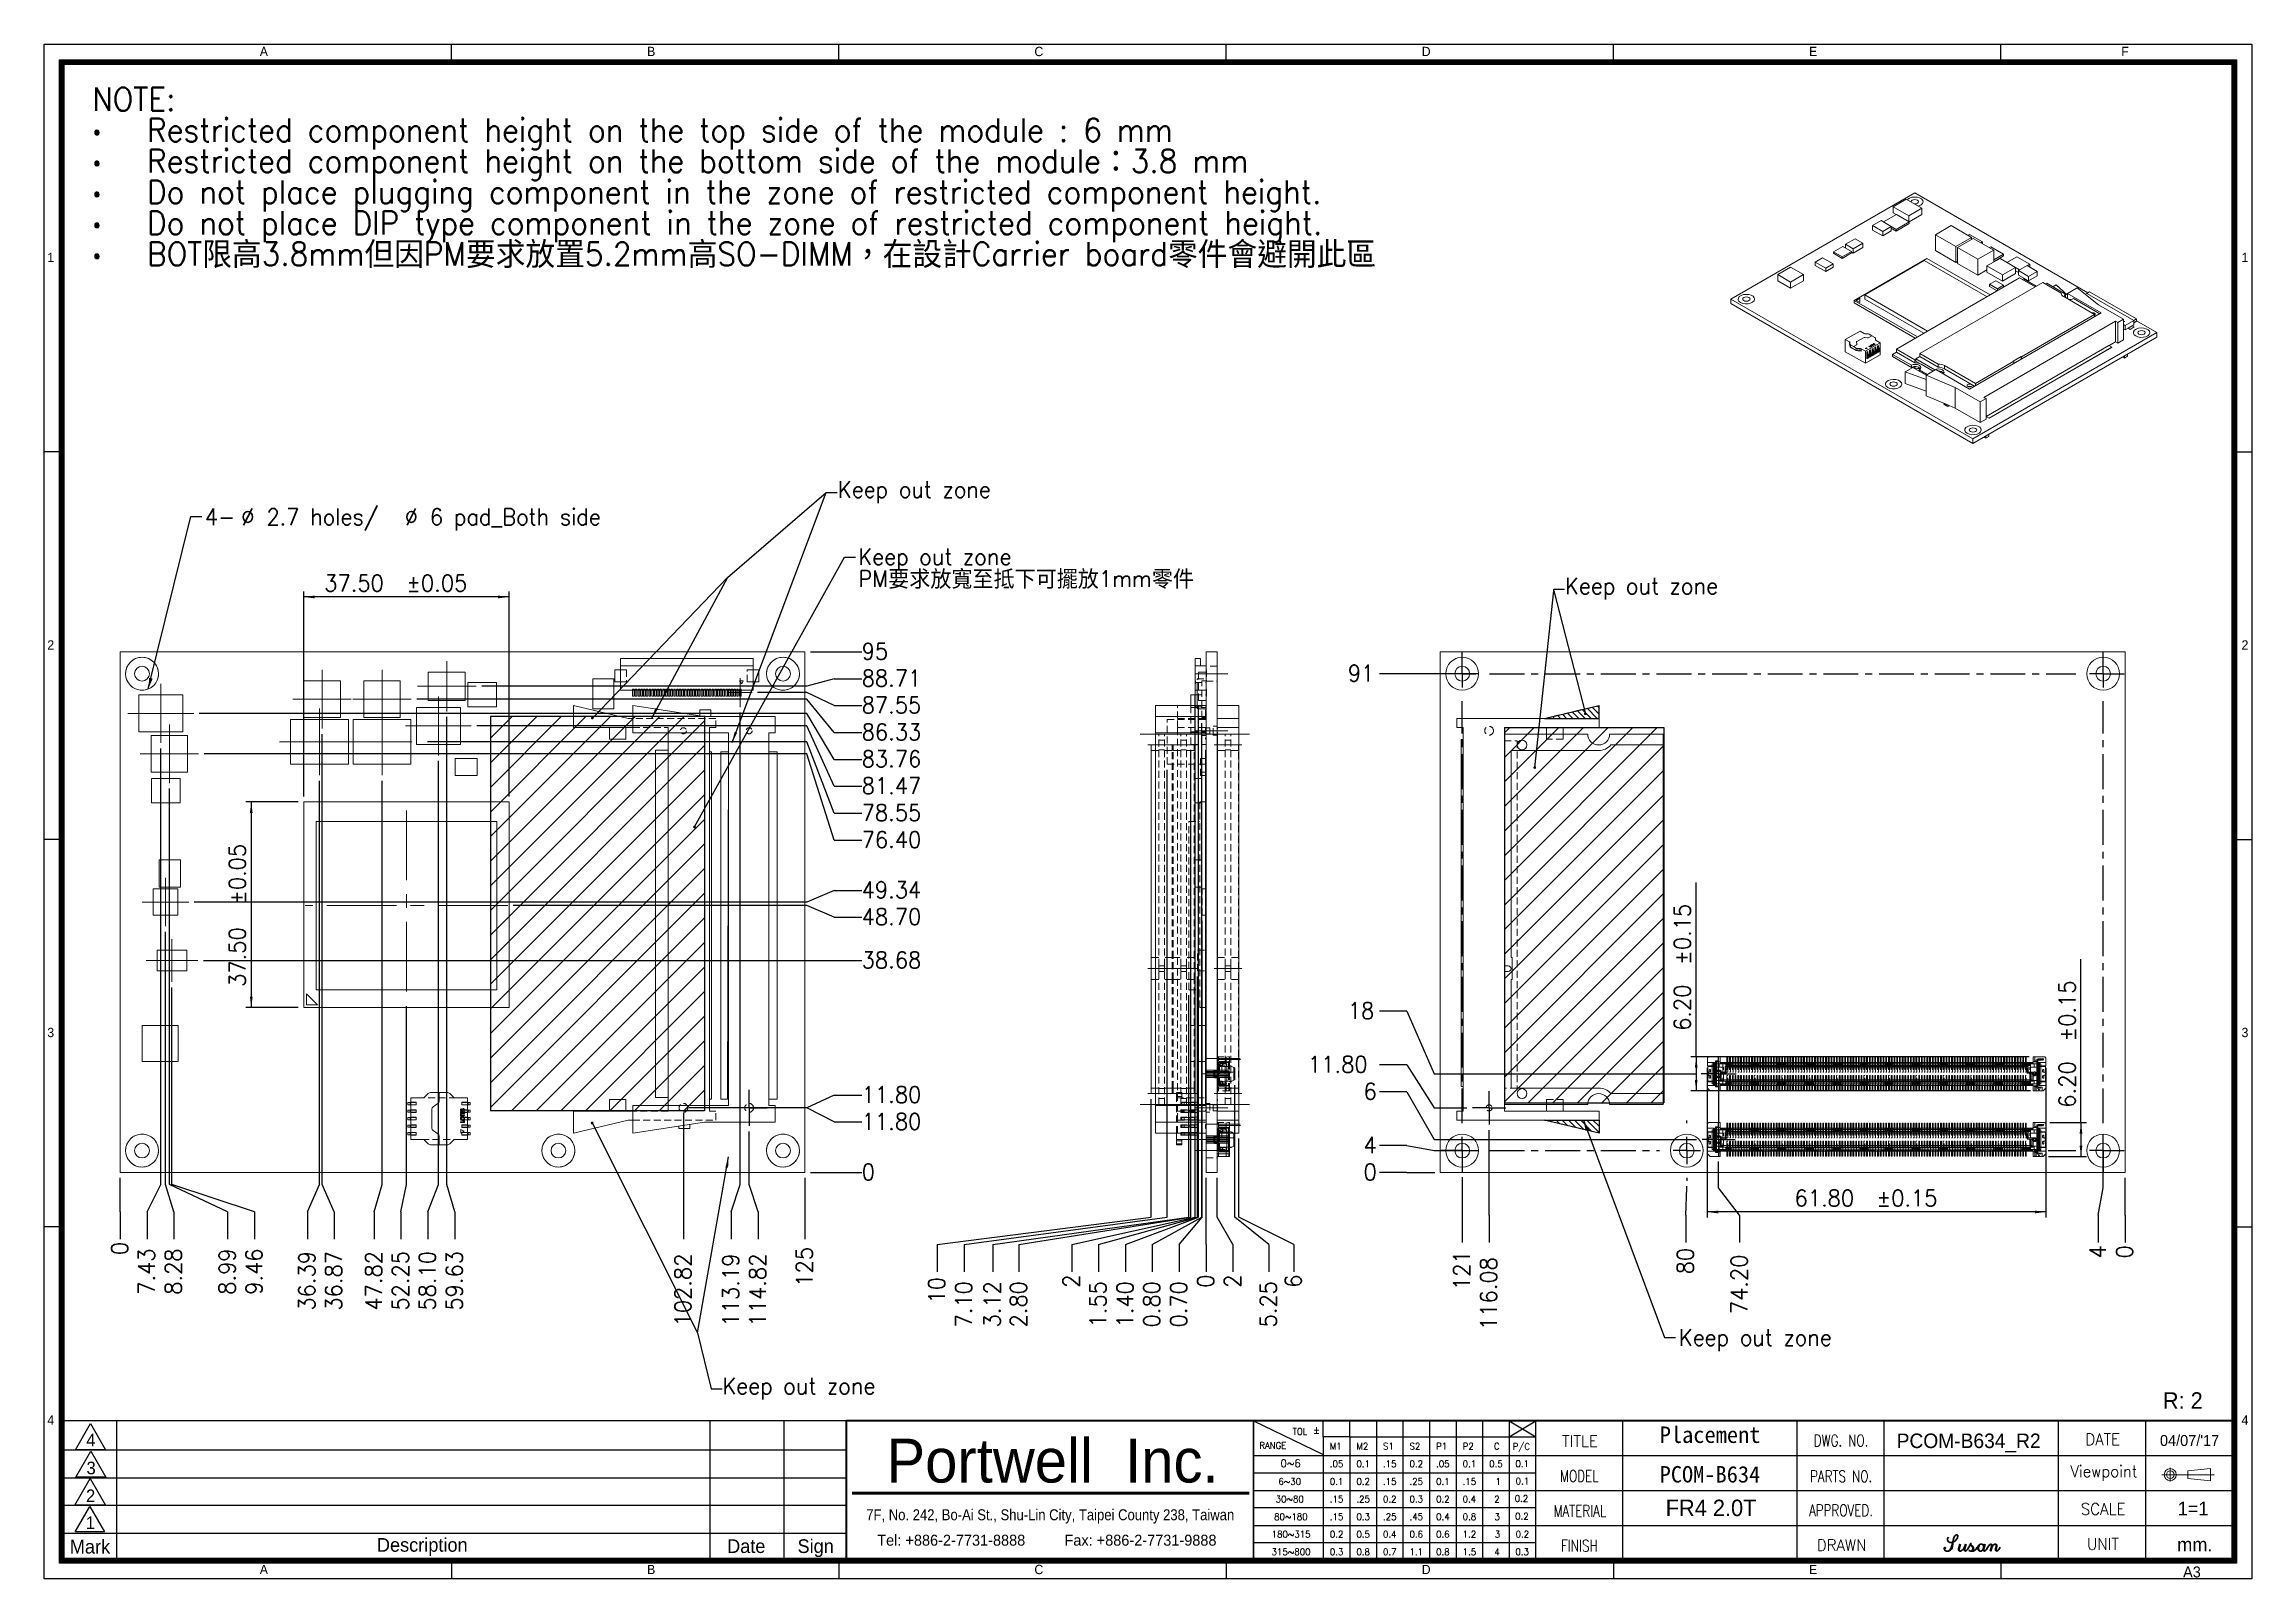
# Model space of a CAD drawing. Header units: millimetres. Extents: x 0 to 403, y 0 to 280.
import ezdxf

# ---------------------------------------------------------------- set-up
doc = ezdxf.new("R2010")
doc.units = ezdxf.units.MM
for name, pattern in [('CENTER', [10.16, 6.35, -1.27, 1.27, -1.27]), ('CENTERX2', [20.32, 12.7, -2.54, 2.54, -2.54]), ('HIDDEN', [1.905, 1.27, -0.635])]:
    doc.linetypes.add(name, pattern=pattern)
for name, color, linetype in [('BORDER', 7, 'Continuous'), ('CL', 2, 'CENTER'), ('DIM', 1, 'Continuous'), ('TE2', 5, 'Continuous'), ('TE3', 4, 'Continuous'), ('TITLE', 7, 'Continuous')]:
    doc.layers.add(name, color=color, linetype=linetype)
doc.styles.add('SLDTEXTSTYLE0', font='romans__.ttf', dxfattribs={"width": 0.94})
doc.styles.add('SLDTEXTSTYLE1', font='romans__.ttf', dxfattribs={"width": 0.94, "bigfont": 'bigfont'})
doc.styles.add('SLDTEXTSTYLE2', font='arial.ttf', dxfattribs={"width": 0.948})
doc.styles.add('SLDTEXTSTYLE3', font='simplex_.ttf', dxfattribs={"width": 0.95})
doc.styles.add('SLDTEXTSTYLE4', font='romans__.ttf', dxfattribs={"width": 0.752})
doc.styles.add('SLDTEXTSTYLE5', font='', dxfattribs={"width": 0.97})
doc.styles.add('SLDTEXTSTYLE6', font='')
doc.styles.add('SLDTEXTSTYLE7', font='arial.ttf', dxfattribs={"width": 0.8532})
doc.styles.get("Standard").update_dxf_attribs({"font": 'romans__.ttf'})
doc.styles.get('SLDTEXTSTYLE5').set_extended_font_data('ScriptC', italic=True, bold=True)
doc.styles.get('SLDTEXTSTYLE6').set_extended_font_data('標楷體')
doc.dimstyles.new('SLDDIMSTYLE0', dxfattribs={"dimtxt": 3, "dimasz": 2, "dimexe": 0, "dimexo": 0.0625, "dimgap": 0.75, "dimtad": 0, "dimtih": 1, "dimtoh": 1, "dimdec": 0, "dimrnd": 1e-09, "dimdsep": 46, "dimtxsty": 'SLDTEXTSTYLE0', "dimblk1": 'NONE', "dimblk2": 'NONE', "dimsah": 1, "dimcen": 0.09, "dimadec": 0, "dimazin": 2, "dimtfac": 1, "dimtofl": 0, "dimtmove": 0, "dimatfit": 3, "dimldrblk": 'NONE', "dimfxl": 1, "dimfrac": 2, "dimtolj": 1, "dimtzin": 12, "dimarcsym": 0})
doc.dimstyles.new('SLDDIMSTYLE1', dxfattribs={"dimtxt": 3, "dimasz": 2, "dimexe": 0, "dimexo": 0.0625, "dimgap": 0.75, "dimtad": 0, "dimtih": 1, "dimtoh": 1, "dimrnd": 1e-09, "dimzin": 12, "dimdsep": 46, "dimtxsty": 'SLDTEXTSTYLE0', "dimblk1": 'NONE', "dimblk2": 'NONE', "dimsah": 1, "dimcen": 0.09, "dimadec": 0, "dimazin": 3, "dimtfac": 1, "dimtofl": 0, "dimtmove": 0, "dimatfit": 3, "dimldrblk": 'NONE', "dimfxl": 1, "dimfrac": 2, "dimtolj": 1, "dimtzin": 12, "dimarcsym": 0})
doc.dimstyles.new('SLDDIMSTYLE2', dxfattribs={"dimtxt": 3, "dimasz": 2, "dimexe": 0, "dimexo": 0.0625, "dimgap": 0.75, "dimtad": 0, "dimtih": 1, "dimtoh": 1, "dimrnd": 1e-09, "dimzin": 4, "dimdsep": 46, "dimtxsty": 'SLDTEXTSTYLE0', "dimblk1": 'NONE', "dimblk2": 'NONE', "dimsah": 1, "dimcen": 0.09, "dimadec": 0, "dimazin": 1, "dimtfac": 1, "dimtofl": 0, "dimtmove": 0, "dimatfit": 3, "dimldrblk": 'NONE', "dimfxl": 1, "dimfrac": 2, "dimtolj": 1, "dimtzin": 12, "dimarcsym": 0})
doc.dimstyles.new('SLDDIMSTYLE3', dxfattribs={"dimtxt": 3, "dimasz": 2, "dimexe": 0, "dimexo": 0.0625, "dimgap": 0.75, "dimtad": 1, "dimrnd": 1e-09, "dimzin": 12, "dimdsep": 46, "dimtxsty": 'SLDTEXTSTYLE0', "dimsah": 1, "dimcen": 0.09, "dimadec": 0, "dimazin": 3, "dimtol": 1, "dimtp": 0.05, "dimtm": 0.05, "dimtfac": 1, "dimtofl": 0, "dimtmove": 0, "dimatfit": 3, "dimfxl": 1, "dimfrac": 2, "dimtolj": 1, "dimarcsym": 0})
doc.dimstyles.new('SLDDIMSTYLE4', dxfattribs={"dimtxt": 0.18, "dimasz": 2, "dimexe": 0, "dimexo": 0.0625, "dimgap": 0, "dimtad": 0, "dimtih": 1, "dimtoh": 1, "dimdec": 0, "dimrnd": 1e-09, "dimzin": 0, "dimdsep": 46, "dimtxsty": 'Standard', "dimsah": 1, "dimcen": 0.09, "dimadec": 0, "dimazin": 0, "dimtfac": 2, "dimtdec": 0, "dimtofl": 0, "dimtmove": 0, "dimatfit": 3, "dimfxl": 1, "dimfrac": 2, "dimtolj": 1, "dimtzin": 0, "dimarcsym": 0})
doc.dimstyles.new('SLDDIMSTYLE5', dxfattribs={"dimtxt": 0.18, "dimasz": 0.5, "dimexe": 0, "dimexo": 0.0625, "dimgap": 0, "dimtad": 0, "dimtih": 1, "dimtoh": 1, "dimdec": 0, "dimrnd": 1e-09, "dimzin": 0, "dimdsep": 46, "dimtxsty": 'Standard', "dimblk1": 'DOT', "dimblk2": 'DOT', "dimsah": 1, "dimcen": 0.09, "dimadec": 0, "dimazin": 0, "dimtfac": 0.5, "dimtdec": 0, "dimtofl": 0, "dimtmove": 0, "dimatfit": 3, "dimldrblk": 'DOT', "dimfxl": 1, "dimfrac": 2, "dimtolj": 1, "dimtzin": 0, "dimarcsym": 0})
doc.dimstyles.new('SLDDIMSTYLE6', dxfattribs={"dimtxt": 3, "dimasz": 2, "dimexe": 0, "dimexo": 0.0625, "dimgap": 0.75, "dimtad": 0, "dimtih": 1, "dimtoh": 1, "dimrnd": 1e-09, "dimzin": 0, "dimdsep": 46, "dimtxsty": 'SLDTEXTSTYLE0', "dimblk1": 'NONE', "dimblk2": 'NONE', "dimsah": 1, "dimcen": 0.09, "dimadec": 0, "dimazin": 0, "dimtfac": 1, "dimtofl": 0, "dimtmove": 0, "dimatfit": 3, "dimldrblk": 'NONE', "dimfxl": 1, "dimfrac": 2, "dimtolj": 1, "dimtzin": 12, "dimarcsym": 0})
doc.dimstyles.new('SLDDIMSTYLE7', dxfattribs={"dimtxt": 3, "dimasz": 2, "dimexe": 0, "dimexo": 0.0625, "dimgap": 0.75, "dimtad": 1, "dimrnd": 1e-09, "dimzin": 12, "dimdsep": 46, "dimtxsty": 'SLDTEXTSTYLE0', "dimsah": 1, "dimcen": 0.09, "dimadec": 0, "dimazin": 3, "dimtol": 1, "dimtp": 0.15, "dimtm": 0.15, "dimtfac": 1, "dimtofl": 0, "dimtmove": 0, "dimatfit": 3, "dimfxl": 1, "dimfrac": 2, "dimtolj": 1, "dimarcsym": 0})

msp = doc.modelspace()

# ---------------------------------------------------------------- texts
at = {"layer": 'BORDER'}
for s, insert, char_height, attachment_point, style in [('A', (39.722, 279.797), 1.697, 1, 'SLDTEXTSTYLE2'), ('B', (110.422, 279.797), 1.697, 1, 'SLDTEXTSTYLE2'), ('C', (181.122, 279.797), 1.697, 1, 'SLDTEXTSTYLE2'), ('D', (251.822, 279.797), 1.697, 1, 'SLDTEXTSTYLE2'), ('E', (322.522, 279.797), 1.697, 1, 'SLDTEXTSTYLE2'), ('F', (379.505, 279.797), 1.697, 1, 'SLDTEXTSTYLE2'), ('1', (0.942, 242.224), 1.697, 1, 'SLDTEXTSTYLE2'), ('1', (401.475, 242.224), 1.697, 1, 'SLDTEXTSTYLE2'), ('2', (0.942, 171.524), 1.697, 1, 'SLDTEXTSTYLE2'), ('2', (401.475, 171.524), 1.697, 1, 'SLDTEXTSTYLE2'), ('3', (0.942, 100.824), 1.697, 1, 'SLDTEXTSTYLE2'), ('3', (401.475, 100.824), 1.697, 1, 'SLDTEXTSTYLE2'), ('4', (0.942, 30.124), 1.697, 1, 'SLDTEXTSTYLE2'), ('4', (401.475, 30.124), 1.697, 1, 'SLDTEXTSTYLE2'), ('Susan', (352.321, 8.36), 3, 2, 'SLDTEXTSTYLE5'), ('A', (39.722, 2.855), 1.697, 1, 'SLDTEXTSTYLE2'), ('B', (110.422, 2.855), 1.697, 1, 'SLDTEXTSTYLE2'), ('C', (181.122, 2.855), 1.697, 1, 'SLDTEXTSTYLE2'), ('D', (251.822, 2.855), 1.697, 1, 'SLDTEXTSTYLE2'), ('E', (322.522, 2.855), 1.697, 1, 'SLDTEXTSTYLE2'), ('A3', (392.421, 2.557), 2, 2, 'SLDTEXTSTYLE2')]:
    msp.add_mtext(s, dxfattribs=dict(at, insert=insert, char_height=char_height, attachment_point=attachment_point, style=style))
at = {"layer": 'TE2', "char_height": 3, "attachment_point": 1, "style": 'SLDTEXTSTYLE0'}
for insert in [(145.253, 200.541), (277.989, 182.948), (298.759, 45.837), (124.176, 37.001)]:
    msp.add_mtext('Keep out zone', dxfattribs=dict(at, insert=insert))
at = {"layer": 'TITLE'}
for s, insert, char_height, attachment_point, style in [('R: 2', (390.756, 34.341), 3, 2, 'SLDTEXTSTYLE2'), ('Placement', (304.463, 28.095), 3, 2, 'SLDTEXTSTYLE6'), ('Portwell  Inc.', (154.113, 25.867), 8, 1, 'SLDTEXTSTYLE2'), ('RANGE', (222.209, 25.242), 1.2019, 1, 'SLDTEXTSTYLE0'), ('TOL', (228.269, 27.765), 1.2019, 1, 'SLDTEXTSTYLE0'), ('+', (231.981, 28.14), 1.202, 1, 'SLDTEXTSTYLE0'), ('-', (231.981, 27.482), 1.202, 1, 'SLDTEXTSTYLE0'), ('M1', (235.058, 25.091), 1.212, 1, 'SLDTEXTSTYLE3'), ('M2', (239.906, 25.091), 1.212, 1, 'SLDTEXTSTYLE3'), ('S1', (244.754, 25.091), 1.212, 1, 'SLDTEXTSTYLE3'), ('S2', (249.602, 25.091), 1.212, 1, 'SLDTEXTSTYLE3'), ('P1', (254.45, 25.091), 1.212, 1, 'SLDTEXTSTYLE3'), ('P2', (259.298, 25.091), 1.212, 1, 'SLDTEXTSTYLE3'), ('C', (265.009, 25.091), 1.212, 1, 'SLDTEXTSTYLE3'), ('P/C', (268.436, 25.06), 1.212, 1, 'SLDTEXTSTYLE3'), ('TITLE', (280.705, 26.481), 2.121, 2, 'SLDTEXTSTYLE0'), ('DWG. NO.', (328.375, 26.595), 2.121, 2, 'SLDTEXTSTYLE4'), ('PCOM-B634_R2', (351.664, 26.808), 2.64583, 2, 'SLDTEXTSTYLE2'), ('DATE', (376.131, 26.824), 2.121, 2, 'SLDTEXTSTYLE0'), ("04/07/'17", (391.992, 26.542), 2, 2, 'SLDTEXTSTYLE2'), ('0~6', (226.055, 22.081), 1.414, 1, 'SLDTEXTSTYLE3'), ('.05', (235.058, 21.879), 1.212, 1, 'SLDTEXTSTYLE3'), ('0.1', (239.906, 21.879), 1.212, 1, 'SLDTEXTSTYLE3'), ('.15', (244.754, 21.879), 1.212, 1, 'SLDTEXTSTYLE3'), ('0.2', (249.602, 21.879), 1.212, 1, 'SLDTEXTSTYLE3'), ('.05', (254.45, 21.879), 1.212, 1, 'SLDTEXTSTYLE3'), ('0.1', (259.298, 21.879), 1.212, 1, 'SLDTEXTSTYLE3'), ('0.5', (264.146, 21.879), 1.212, 1, 'SLDTEXTSTYLE3'), ('0.1', (268.933, 21.92), 1.212, 1, 'SLDTEXTSTYLE3'), ('PCOM-B634', (304.44, 20.876), 3, 2, 'SLDTEXTSTYLE6'), ('Viewpoint', (376.357, 20.985), 2.12, 2, 'SLDTEXTSTYLE0'), ('6~30', (225.66, 18.667), 1.212, 1, 'SLDTEXTSTYLE3'), ('0.1', (235.058, 18.667), 1.212, 1, 'SLDTEXTSTYLE3'), ('0.2', (239.906, 18.667), 1.212, 1, 'SLDTEXTSTYLE3'), ('.15', (244.754, 18.667), 1.212, 1, 'SLDTEXTSTYLE3'), ('.25', (249.602, 18.667), 1.212, 1, 'SLDTEXTSTYLE3'), ('0.1', (254.45, 18.667), 1.212, 1, 'SLDTEXTSTYLE3'), ('.15', (259.298, 18.667), 1.212, 1, 'SLDTEXTSTYLE3'), ('1', (265.294, 18.667), 1.212, 1, 'SLDTEXTSTYLE3'), ('0.1', (268.974, 18.748), 1.212, 1, 'SLDTEXTSTYLE3'), ('MODEL', (280.586, 20.118), 2.121, 2, 'SLDTEXTSTYLE4'), ('PARTS NO.', (328.39, 20.073), 2.121, 2, 'SLDTEXTSTYLE4'), ('7F, No. 242, Bo-Ai St., Shu-Lin City, Taipei County 238, Taiwan', (150.432, 12.99), 2, 1, 'SLDTEXTSTYLE7'), ('80~180', (224.884, 12.243), 1.212, 1, 'SLDTEXTSTYLE3'), ('30~80', (225.166, 15.455), 1.212, 1, 'SLDTEXTSTYLE3'), ('.15', (235.058, 15.455), 1.212, 1, 'SLDTEXTSTYLE3'), ('.15', (235.058, 12.243), 1.212, 1, 'SLDTEXTSTYLE3'), ('0.3', (239.906, 12.243), 1.212, 1, 'SLDTEXTSTYLE3'), ('.25', (239.906, 15.455), 1.212, 1, 'SLDTEXTSTYLE3'), ('0.2', (244.754, 15.455), 1.212, 1, 'SLDTEXTSTYLE3'), ('.25', (244.754, 12.243), 1.212, 1, 'SLDTEXTSTYLE3'), ('0.3', (249.602, 15.455), 1.212, 1, 'SLDTEXTSTYLE3'), ('.45', (249.602, 12.243), 1.212, 1, 'SLDTEXTSTYLE3'), ('0.2', (254.45, 15.455), 1.212, 1, 'SLDTEXTSTYLE3'), ('0.4', (254.45, 12.243), 1.212, 1, 'SLDTEXTSTYLE3'), ('0.4', (259.298, 15.455), 1.212, 1, 'SLDTEXTSTYLE3'), ('0.8', (259.298, 12.243), 1.212, 1, 'SLDTEXTSTYLE3'), ('2', (265.056, 15.455), 1.212, 1, 'SLDTEXTSTYLE3'), ('3', (265.104, 12.243), 1.212, 1, 'SLDTEXTSTYLE3'), ('0.2', (268.8, 15.577), 1.212, 1, 'SLDTEXTSTYLE3'), ('0.2', (268.882, 12.325), 1.212, 1, 'SLDTEXTSTYLE3'), ('MATERIAL', (280.711, 13.755), 2.121, 2, 'SLDTEXTSTYLE4'), ('FR4 2.0T', (304.641, 14.749), 3, 2, 'SLDTEXTSTYLE2'), ('APPROVED.', (328.359, 13.869), 2.121, 2, 'SLDTEXTSTYLE4'), ('SCALE', (376.21, 14.098), 2.121, 2, 'SLDTEXTSTYLE0'), ('1=1', (392.629, 14.378), 2.5, 2, 'SLDTEXTSTYLE2'), ('Tel: +886-2-7731-8888', (152.433, 8.35), 2, 1, 'SLDTEXTSTYLE2'), ('Fax: +886-2-7731-9888', (186.611, 8.35), 2, 1, 'SLDTEXTSTYLE2'), ('180~315', (224.426, 9.032), 1.212, 1, 'SLDTEXTSTYLE3'), ('0.2', (235.058, 9.032), 1.212, 1, 'SLDTEXTSTYLE3'), ('0.5', (239.906, 9.032), 1.212, 1, 'SLDTEXTSTYLE3'), ('0.4', (244.754, 9.032), 1.212, 1, 'SLDTEXTSTYLE3'), ('0.6', (249.602, 9.032), 1.212, 1, 'SLDTEXTSTYLE3'), ('0.6', (254.45, 9.032), 1.212, 1, 'SLDTEXTSTYLE3'), ('1.2', (259.298, 9.032), 1.212, 1, 'SLDTEXTSTYLE3'), ('3', (265.151, 9.032), 1.212, 1, 'SLDTEXTSTYLE3'), ('0.2', (268.963, 9.072), 1.212, 1, 'SLDTEXTSTYLE3'), ('Mark', (5.048, 7.418), 2.5, 1, 'SLDTEXTSTYLE2'), ('Description', (61.109, 7.748), 2.5, 1, 'SLDTEXTSTYLE2'), ('Date', (125.032, 7.515), 2.5, 1, 'SLDTEXTSTYLE2'), ('Sign', (137.887, 7.515), 2.5, 1, 'SLDTEXTSTYLE2'), ('315~800', (224.426, 5.82), 1.212, 1, 'SLDTEXTSTYLE3'), ('0.3', (235.058, 5.82), 1.212, 1, 'SLDTEXTSTYLE3'), ('0.8', (239.906, 5.82), 1.212, 1, 'SLDTEXTSTYLE3'), ('0.7', (244.754, 5.82), 1.212, 1, 'SLDTEXTSTYLE3'), ('1.1', (249.602, 5.82), 1.212, 1, 'SLDTEXTSTYLE3'), ('0.8', (254.45, 5.82), 1.212, 1, 'SLDTEXTSTYLE3'), ('1.5', (259.298, 5.82), 1.212, 1, 'SLDTEXTSTYLE3'), ('4', (265.104, 5.82), 1.212, 1, 'SLDTEXTSTYLE3'), ('0.3', (268.923, 5.861), 1.212, 1, 'SLDTEXTSTYLE3'), ('FINISH', (280.608, 7.392), 2.121, 2, 'SLDTEXTSTYLE4'), ('DRAWN', (328.475, 7.506), 2.121, 2, 'SLDTEXTSTYLE0'), ('UNIT', (376.17, 7.735), 2.121, 2, 'SLDTEXTSTYLE0'), ('mm.', (392.953, 7.804), 2.5, 2, 'SLDTEXTSTYLE2')]:
    msp.add_mtext(s, dxfattribs=dict(at, insert=insert, char_height=char_height, attachment_point=attachment_point, style=style))

# ---------------------------------------------------------------- blocks, each defined once
blk = doc.blocks.new('SW_NOTE_0')
at = {"layer": 'DIM', "color": 0, "attachment_point": 1}
for s, insert, char_height, style in [('NOTE:', (0, 5.67), 4.233, 'SLDTEXTSTYLE0'), ('Restricted component height on the top side of the module : 6 mm', (10, 0.03), 4.2333, 'SLDTEXTSTYLE0'), ('•', (0, 0.03), 4.23, 'SLDTEXTSTYLE1'), ('•', (0, -5.61), 4.23, 'SLDTEXTSTYLE1'), ('Restricted component height on the bottom side of the module：3.8 mm', (10, -5.61), 4.2333, 'SLDTEXTSTYLE1'), ('Do not place plugging component in the zone of restricted component height.', (10, -11.26), 4.2333, 'SLDTEXTSTYLE0'), ('•', (0, -11.26), 4.23, 'SLDTEXTSTYLE1'), ('•', (0, -16.9), 4.23, 'SLDTEXTSTYLE1'), ('Do not place DIP type component in the zone of restricted component height.', (10, -16.9), 4.2333, 'SLDTEXTSTYLE0'), ('BOT限高3.8mm但因PM要求放置5.2mm高SO-DIMM，在設計Carrier board零件會避開此區', (10, -22.55), 4.2333, 'SLDTEXTSTYLE1'), ('•', (0, -22.55), 4.23, 'SLDTEXTSTYLE1')]:
    blk.add_mtext(s, dxfattribs=dict(at, insert=insert, char_height=char_height, style=style))
blk = doc.blocks.new('SW_NOTE_1')
at = {"layer": 'TITLE', "color": 0}
for p, q in [((-1.94, 0.16), (0.74, 4.8)), ((0.74, 4.8), (3.42, 0.16)), ((3.42, 0.16), (-1.94, 0.16))]:
    blk.add_line(p, q, dxfattribs=at)
at = {"layer": 'TITLE', "color": 0, "insert": (0, 2.96), "char_height": 2.3, "attachment_point": 1, "style": 'SLDTEXTSTYLE2'}
blk.add_mtext('1', dxfattribs=at)
blk = doc.blocks.new('SW_NOTE_2')
at = {"layer": 'TITLE', "color": 0}
for p, q in [((-2.05, 0.1), (0.77, 4.98)), ((0.77, 4.98), (3.59, 0.1)), ((3.59, 0.1), (-2.05, 0.1))]:
    blk.add_line(p, q, dxfattribs=at)
at = {"layer": 'TITLE', "color": 0, "insert": (0, 2.96), "char_height": 2.3, "attachment_point": 1, "style": 'SLDTEXTSTYLE2'}
blk.add_mtext('2', dxfattribs=at)
blk = doc.blocks.new('SW_NOTE_3')
at = {"layer": 'TITLE', "color": 0}
for p, q in [((-1.97, 0.06), (0.79, 4.83)), ((0.79, 4.83), (3.54, 0.06)), ((3.54, 0.06), (-1.97, 0.06))]:
    blk.add_line(p, q, dxfattribs=at)
at = {"layer": 'TITLE', "color": 0, "insert": (0, 2.96), "char_height": 2.3, "attachment_point": 1, "style": 'SLDTEXTSTYLE2'}
blk.add_mtext('4', dxfattribs=at)
blk = doc.blocks.new('SW_NOTE_4')
at = {"layer": 'TITLE', "color": 0}
for p, q in [((-1.94, 0.15), (0.81, 4.9)), ((0.81, 4.9), (3.55, 0.15)), ((3.55, 0.15), (-1.94, 0.15))]:
    blk.add_line(p, q, dxfattribs=at)
at = {"layer": 'TITLE', "color": 0, "insert": (0, 2.96), "char_height": 2.3, "attachment_point": 1, "style": 'SLDTEXTSTYLE2'}
blk.add_mtext('3', dxfattribs=at)
blk = doc.blocks.new('_DOT')
at = {"color": 0, "linetype": 'ByBlock', "lineweight": -2}
blk.add_line((-0.5, 0), (-1, 0), dxfattribs=at)
at = {"color": 0, "linetype": 'ByBlock', "const_width": 0.5}
blk.add_lwpolyline([(-0.25, 0, 1), (0.25, 0, 1)], format="xyb", close=True, dxfattribs=at)
blk = doc.blocks.new('_D')
at = {"layer": 'DIM', "transparency": 16777216}
for p, q in [((14.24, 72.27), (14.24, 73.43)), ((14.24, 67.27), (14.24, 72.27)), ((14.24, 67.27), (14.24, 62.27))]:
    blk.add_line(p, q, dxfattribs=at)
at = {"layer": 'DIM', "transparency": 16777216, "insert": (12.64, 59.38), "char_height": 3, "attachment_point": 1, "rotation": 90, "style": 'SLDTEXTSTYLE0'}
blk.add_mtext('0', dxfattribs=at)
blk = doc.blocks.new('_NONE')
blk = doc.blocks.new('_D_1')
at = {"layer": 'DIM', "transparency": 16777216}
for p, q in [((21.67, 72.27), (21.67, 151.81)), ((19.14, 67.27), (21.67, 72.27)), ((19.14, 67.27), (19.14, 62.27))]:
    blk.add_line(p, q, dxfattribs=at)
at = {"layer": 'DIM', "transparency": 16777216, "insert": (17.55, 52.12), "char_height": 3, "attachment_point": 1, "rotation": 90, "style": 'SLDTEXTSTYLE0'}
blk.add_mtext('7.43', dxfattribs=at)
blk = doc.blocks.new('_D_2')
at = {"layer": 'DIM', "transparency": 16777216}
for p, q in [((22.51, 72.27), (22.51, 118.36)), ((24.05, 67.27), (22.51, 72.27)), ((24.05, 67.27), (24.05, 62.27))]:
    blk.add_line(p, q, dxfattribs=at)
at = {"layer": 'DIM', "transparency": 16777216, "insert": (22.46, 52.12), "char_height": 3, "attachment_point": 1, "rotation": 90, "style": 'SLDTEXTSTYLE0'}
blk.add_mtext('8.28', dxfattribs=at)
blk = doc.blocks.new('_D_3')
at = {"layer": 'DIM', "transparency": 16777216}
for p, q in [((23.23, 72.27), (23.23, 144.48)), ((33.86, 67.27), (23.23, 72.27)), ((33.86, 67.27), (33.86, 62.27))]:
    blk.add_line(p, q, dxfattribs=at)
at = {"layer": 'DIM', "transparency": 16777216, "insert": (32.27, 52.12), "char_height": 3, "attachment_point": 1, "rotation": 90, "style": 'SLDTEXTSTYLE0'}
blk.add_mtext('8.99', dxfattribs=at)
blk = doc.blocks.new('_D_4')
at = {"layer": 'DIM', "transparency": 16777216}
for p, q in [((23.7, 72.27), (23.7, 108.19)), ((38.77, 67.27), (23.7, 72.27)), ((38.77, 67.27), (38.77, 62.27))]:
    blk.add_line(p, q, dxfattribs=at)
at = {"layer": 'DIM', "transparency": 16777216, "insert": (37.18, 52.12), "char_height": 3, "attachment_point": 1, "rotation": 90, "style": 'SLDTEXTSTYLE0'}
blk.add_mtext('9.46', dxfattribs=at)
blk = doc.blocks.new('_D_5')
at = {"layer": 'DIM', "transparency": 16777216}
for p, q in [((50.62, 72.27), (50.62, 145.91)), ((48.41, 67.27), (50.62, 72.27)), ((48.41, 67.27), (48.41, 62.27))]:
    blk.add_line(p, q, dxfattribs=at)
at = {"layer": 'DIM', "transparency": 16777216, "insert": (46.82, 49.23), "char_height": 3, "attachment_point": 1, "rotation": 90, "style": 'SLDTEXTSTYLE0'}
blk.add_mtext('36.39', dxfattribs=at)
blk = doc.blocks.new('_D_6')
at = {"layer": 'DIM', "transparency": 16777216}
for p, q in [((51.11, 72.27), (51.11, 154.41)), ((53.32, 67.27), (51.11, 72.27)), ((53.32, 67.27), (53.32, 62.27))]:
    blk.add_line(p, q, dxfattribs=at)
at = {"layer": 'DIM', "transparency": 16777216, "insert": (51.73, 49.23), "char_height": 3, "attachment_point": 1, "rotation": 90, "style": 'SLDTEXTSTYLE0'}
blk.add_mtext('36.87', dxfattribs=at)
blk = doc.blocks.new('_D_7')
at = {"layer": 'DIM', "transparency": 16777216}
for p, q in [((62.05, 72.27), (62.05, 145.91)), ((60.6, 67.27), (62.05, 72.27)), ((60.6, 67.27), (60.6, 62.27))]:
    blk.add_line(p, q, dxfattribs=at)
at = {"layer": 'DIM', "transparency": 16777216, "insert": (59.01, 49.23), "char_height": 3, "attachment_point": 1, "rotation": 90, "style": 'SLDTEXTSTYLE0'}
blk.add_mtext('47.82', dxfattribs=at)
blk = doc.blocks.new('_D_8')
at = {"layer": 'DIM', "transparency": 16777216}
for p, q in [((66.49, 72.27), (66.49, 104.78)), ((65.5, 67.27), (66.49, 72.27)), ((65.5, 67.27), (65.5, 62.27))]:
    blk.add_line(p, q, dxfattribs=at)
at = {"layer": 'DIM', "transparency": 16777216, "insert": (63.91, 49.23), "char_height": 3, "attachment_point": 1, "rotation": 90, "style": 'SLDTEXTSTYLE0'}
blk.add_mtext('52.25', dxfattribs=at)
blk = doc.blocks.new('_D_9')
at = {"layer": 'DIM', "transparency": 16777216}
for p, q in [((72.34, 72.27), (72.34, 149.52)), ((70.41, 67.27), (72.34, 72.27)), ((70.41, 67.27), (70.41, 62.27))]:
    blk.add_line(p, q, dxfattribs=at)
at = {"layer": 'DIM', "transparency": 16777216, "insert": (68.82, 49.23), "char_height": 3, "attachment_point": 1, "rotation": 90, "style": 'SLDTEXTSTYLE0'}
blk.add_mtext('58.10', dxfattribs=at)
blk = doc.blocks.new('_D_10')
at = {"layer": 'DIM', "transparency": 16777216}
for p, q in [((73.86, 72.27), (73.86, 157.56)), ((75.32, 67.27), (73.86, 72.27)), ((75.32, 67.27), (75.32, 62.27))]:
    blk.add_line(p, q, dxfattribs=at)
at = {"layer": 'DIM', "transparency": 16777216, "insert": (73.73, 49.23), "char_height": 3, "attachment_point": 1, "rotation": 90, "style": 'SLDTEXTSTYLE0'}
blk.add_mtext('59.63', dxfattribs=at)
blk = doc.blocks.new('_D_11')
at = {"layer": 'DIM', "transparency": 16777216}
blk.add_line((117.05, 85.23), (117.05, 62.27), dxfattribs=at)
at = {"layer": 'DIM', "transparency": 16777216, "insert": (115.46, 46.34), "char_height": 3, "attachment_point": 1, "rotation": 90, "style": 'SLDTEXTSTYLE0'}
blk.add_mtext('102.82', dxfattribs=at)
blk = doc.blocks.new('_D_12')
at = {"layer": 'DIM', "transparency": 16777216}
for p, q in [((127.43, 72.27), (127.43, 158.33)), ((125.79, 67.27), (127.43, 72.27)), ((125.79, 67.27), (125.79, 62.27))]:
    blk.add_line(p, q, dxfattribs=at)
at = {"layer": 'DIM', "transparency": 16777216, "insert": (124.2, 46.34), "char_height": 3, "attachment_point": 1, "rotation": 90, "style": 'SLDTEXTSTYLE0'}
blk.add_mtext('113.19', dxfattribs=at)
blk = doc.blocks.new('_D_13')
at = {"layer": 'DIM', "transparency": 16777216}
for p, q in [((129.05, 72.27), (129.05, 81.93)), ((130.69, 67.27), (129.05, 72.27)), ((130.69, 67.27), (130.69, 62.27))]:
    blk.add_line(p, q, dxfattribs=at)
at = {"layer": 'DIM', "transparency": 16777216, "insert": (129.1, 46.34), "char_height": 3, "attachment_point": 1, "rotation": 90, "style": 'SLDTEXTSTYLE0'}
blk.add_mtext('114.82', dxfattribs=at)
blk = doc.blocks.new('_D_14')
at = {"layer": 'DIM', "transparency": 16777216}
blk.add_line((139.24, 73.43), (139.24, 62.27), dxfattribs=at)
at = {"layer": 'DIM', "transparency": 16777216, "insert": (137.64, 53.6), "char_height": 3, "attachment_point": 1, "rotation": 90, "style": 'SLDTEXTSTYLE0'}
blk.add_mtext('125', dxfattribs=at)
blk = doc.blocks.new('_D_15')
at = {"layer": 'DIM', "transparency": 16777216}
blk.add_line((140.24, 74.43), (149.6, 74.43), dxfattribs=at)
at = {"layer": 'DIM', "transparency": 16777216, "insert": (149.6, 76.02), "char_height": 3, "attachment_point": 1, "style": 'SLDTEXTSTYLE0'}
blk.add_mtext('0', dxfattribs=at)
blk = doc.blocks.new('_D_16')
at = {"layer": 'DIM', "transparency": 16777216}
for p, q in [((139.6, 86.23), (133.35, 86.23)), ((144.6, 83.65), (139.6, 86.23)), ((144.6, 83.65), (149.6, 83.65))]:
    blk.add_line(p, q, dxfattribs=at)
at = {"layer": 'DIM', "transparency": 16777216, "insert": (149.6, 85.24), "char_height": 3, "attachment_point": 1, "style": 'SLDTEXTSTYLE0'}
blk.add_mtext('11.80', dxfattribs=at)
blk = doc.blocks.new('_D_17')
at = {"layer": 'DIM', "transparency": 16777216}
for p, q in [((139.6, 86.23), (118.05, 86.23)), ((144.6, 88.55), (139.6, 86.23)), ((144.6, 88.55), (149.6, 88.55))]:
    blk.add_line(p, q, dxfattribs=at)
at = {"layer": 'DIM', "transparency": 16777216, "insert": (149.6, 90.15), "char_height": 3, "attachment_point": 1, "style": 'SLDTEXTSTYLE0'}
blk.add_mtext('11.80', dxfattribs=at)
blk = doc.blocks.new('_D_18')
at = {"layer": 'DIM', "transparency": 16777216}
blk.add_line((29.43, 113.1), (149.6, 113.1), dxfattribs=at)
at = {"layer": 'DIM', "transparency": 16777216, "insert": (149.6, 114.7), "char_height": 3, "attachment_point": 1, "style": 'SLDTEXTSTYLE0'}
blk.add_mtext('38.68', dxfattribs=at)
blk = doc.blocks.new('_D_19')
at = {"layer": 'DIM', "transparency": 16777216}
for p, q in [((139.6, 123.13), (85.99, 123.13)), ((144.6, 121), (139.6, 123.13)), ((144.6, 121), (149.6, 121))]:
    blk.add_line(p, q, dxfattribs=at)
at = {"layer": 'DIM', "transparency": 16777216, "insert": (149.6, 122.59), "char_height": 3, "attachment_point": 1, "style": 'SLDTEXTSTYLE0'}
blk.add_mtext('48.70', dxfattribs=at)
blk = doc.blocks.new('_D_20')
at = {"layer": 'DIM', "transparency": 16777216}
for p, q in [((144.6, 125.9), (139.6, 123.77)), ((144.6, 125.9), (149.6, 125.9)), ((139.6, 123.77), (27.76, 123.77))]:
    blk.add_line(p, q, dxfattribs=at)
at = {"layer": 'DIM', "transparency": 16777216, "insert": (149.6, 127.5), "char_height": 3, "attachment_point": 1, "style": 'SLDTEXTSTYLE0'}
blk.add_mtext('49.34', dxfattribs=at)
blk = doc.blocks.new('_D_21')
at = {"layer": 'DIM', "transparency": 16777216}
for p, q in [((139.6, 150.83), (29.56, 150.83)), ((144.6, 135.08), (139.6, 150.83)), ((144.6, 135.08), (149.6, 135.08))]:
    blk.add_line(p, q, dxfattribs=at)
at = {"layer": 'DIM', "transparency": 16777216, "insert": (149.6, 136.67), "char_height": 3, "attachment_point": 1, "style": 'SLDTEXTSTYLE0'}
blk.add_mtext('76.40', dxfattribs=at)
blk = doc.blocks.new('_D_22')
at = {"layer": 'DIM', "transparency": 16777216}
for p, q in [((139.6, 152.98), (70.32, 152.98)), ((144.6, 139.99), (139.6, 152.98)), ((144.6, 139.99), (149.6, 139.99))]:
    blk.add_line(p, q, dxfattribs=at)
at = {"layer": 'DIM', "transparency": 16777216, "insert": (149.6, 141.58), "char_height": 3, "attachment_point": 1, "style": 'SLDTEXTSTYLE0'}
blk.add_mtext('78.55', dxfattribs=at)
blk = doc.blocks.new('_D_23')
at = {"layer": 'DIM', "transparency": 16777216}
for p, q in [((139.6, 155.9), (79.34, 155.9)), ((144.6, 144.89), (139.6, 155.9)), ((144.6, 144.89), (149.6, 144.89))]:
    blk.add_line(p, q, dxfattribs=at)
at = {"layer": 'DIM', "transparency": 16777216, "insert": (149.6, 146.49), "char_height": 3, "attachment_point": 1, "style": 'SLDTEXTSTYLE0'}
blk.add_mtext('81.47', dxfattribs=at)
blk = doc.blocks.new('_D_24')
at = {"layer": 'DIM', "transparency": 16777216}
for p, q in [((139.6, 158.19), (28.67, 158.19)), ((144.6, 149.8), (139.6, 158.19)), ((144.6, 149.8), (149.6, 149.8))]:
    blk.add_line(p, q, dxfattribs=at)
at = {"layer": 'DIM', "transparency": 16777216, "insert": (149.6, 151.39), "char_height": 3, "attachment_point": 1, "style": 'SLDTEXTSTYLE0'}
blk.add_mtext('83.76', dxfattribs=at)
blk = doc.blocks.new('_D_25')
at = {"layer": 'DIM', "transparency": 16777216}
for p, q in [((139.6, 160.76), (68.38, 160.76)), ((144.6, 154.71), (139.6, 160.76)), ((144.6, 154.71), (149.6, 154.71))]:
    blk.add_line(p, q, dxfattribs=at)
at = {"layer": 'DIM', "transparency": 16777216, "insert": (149.6, 156.3), "char_height": 3, "attachment_point": 1, "style": 'SLDTEXTSTYLE0'}
blk.add_mtext('86.33', dxfattribs=at)
blk = doc.blocks.new('_D_26')
at = {"layer": 'DIM', "transparency": 16777216}
for p, q in [((139.6, 161.98), (130.58, 161.98)), ((144.6, 159.62), (139.6, 161.98)), ((144.6, 159.62), (149.6, 159.62))]:
    blk.add_line(p, q, dxfattribs=at)
at = {"layer": 'DIM', "transparency": 16777216, "insert": (149.6, 161.21), "char_height": 3, "attachment_point": 1, "style": 'SLDTEXTSTYLE0'}
blk.add_mtext('87.55', dxfattribs=at)
blk = doc.blocks.new('_D_27')
at = {"layer": 'DIM', "transparency": 16777216}
for p, q in [((139.6, 163.14), (80.23, 163.14)), ((144.6, 164.52), (139.6, 163.14)), ((144.6, 164.52), (149.6, 164.52))]:
    blk.add_line(p, q, dxfattribs=at)
at = {"layer": 'DIM', "transparency": 16777216, "insert": (149.6, 166.11), "char_height": 3, "attachment_point": 1, "style": 'SLDTEXTSTYLE0'}
blk.add_mtext('88.71', dxfattribs=at)
blk = doc.blocks.new('_D_28')
at = {"layer": 'DIM', "transparency": 16777216}
blk.add_line((140.24, 169.43), (149.6, 169.43), dxfattribs=at)
at = {"layer": 'DIM', "transparency": 16777216, "insert": (149.6, 171.02), "char_height": 3, "attachment_point": 1, "style": 'SLDTEXTSTYLE0'}
blk.add_mtext('95', dxfattribs=at)
blk = doc.blocks.new('_D_29')
at = {"layer": 'DIM', "transparency": 16777216}
for p, q in [((47.74, 143.03), (47.74, 180.43)), ((85.24, 179.43), (47.74, 179.43)), ((85.24, 143.03), (85.24, 180.43))]:
    blk.add_line(p, q, dxfattribs=at)
for points in [[(47.74, 179.43), (49.74, 179.18), (49.74, 179.68)], [(85.24, 179.43), (83.24, 179.68), (83.24, 179.18)]]:
    blk.add_solid(points, dxfattribs=at)
at = {"layer": 'DIM', "transparency": 16777216, "char_height": 3, "attachment_point": 1, "style": 'SLDTEXTSTYLE0'}
for s, insert in [('37.50', (51.5, 183.45)), (' ±0.05', (64.55, 183.45))]:
    blk.add_mtext(s, dxfattribs=dict(at, insert=insert))
blk = doc.blocks.new('_D_30')
at = {"layer": 'DIM', "transparency": 16777216}
for p, q in [((46.74, 142.03), (37.17, 142.03)), ((38.17, 142.03), (38.17, 104.53)), ((46.74, 104.53), (37.17, 104.53))]:
    blk.add_line(p, q, dxfattribs=at)
for points in [[(38.17, 142.03), (37.92, 140.03), (38.42, 140.03)], [(38.17, 104.53), (38.42, 106.53), (37.92, 106.53)]]:
    blk.add_solid(points, dxfattribs=at)
at = {"layer": 'DIM', "transparency": 16777216, "char_height": 3, "attachment_point": 1, "rotation": 90, "style": 'SLDTEXTSTYLE0'}
for s, insert in [(' ±0.05', (34.14, 121.34)), ('37.50', (34.14, 108.3))]:
    blk.add_mtext(s, dxfattribs=dict(at, insert=insert))
blk = doc.blocks.new('SW_NOTE_5')
at = {"layer": 'TE3', "color": 0, "char_height": 3, "attachment_point": 1, "style": 'SLDTEXTSTYLE0'}
for s, insert in [('4-', (0.56, 1.43)), ('%%c', (7.19, 1.43)), ('2.7 holes/', (11.8, 1.43)), ('%%c', (37.04, 1.43)), ('6 pad_Both side', (41.66, 1.43))]:
    blk.add_mtext(s, dxfattribs=dict(at, insert=insert))
blk = doc.blocks.new('SW_NOTE_6')
at = {"layer": 'TE2', "color": 0, "char_height": 3, "attachment_point": 1}
for s, insert, style in [('Keep out zone', (0.52, 1.55), 'SLDTEXTSTYLE0'), ('PM要求放寬至抵下可擺放1mm零件', (0.52, -2.47), 'SLDTEXTSTYLE1')]:
    blk.add_mtext(s, dxfattribs=dict(at, insert=insert, style=style))
blk = doc.blocks.new('SW_CENTERMARKSYMBOL_0')
at = {"layer": 'CL', "color": 0}
for p, q in [((-2.5, 0), (-3.3, 0)), ((0, 0), (-2.5, 0)), ((0, 2.5), (0, 3.3)), ((0, 0), (0, 2.5)), ((0, 0), (0, -2.5)), ((0, 0), (2.5, 0)), ((2.5, 0), (3.3, 0)), ((0, -2.5), (0, -3.3))]:
    blk.add_line(p, q, dxfattribs=at)
blk = doc.blocks.new('_D_31')
at = {"layer": 'DIM', "transparency": 16777216}
for p, q in [((212.46, 66.31), (212.46, 73.43)), ((212.46, 61.31), (212.46, 66.31)), ((212.46, 61.31), (212.46, 56.31))]:
    blk.add_line(p, q, dxfattribs=at)
at = {"layer": 'DIM', "transparency": 16777216, "insert": (210.87, 53.42), "char_height": 3, "attachment_point": 1, "rotation": 90, "style": 'SLDTEXTSTYLE0'}
blk.add_mtext('0', dxfattribs=at)
blk = doc.blocks.new('_D_32')
at = {"layer": 'DIM', "transparency": 16777216}
for p, q in [((211.76, 66.31), (211.76, 120.36)), ((207.55, 61.31), (211.76, 66.31)), ((207.55, 61.31), (207.55, 56.31))]:
    blk.add_line(p, q, dxfattribs=at)
at = {"layer": 'DIM', "transparency": 16777216, "insert": (205.96, 46.16), "char_height": 3, "attachment_point": 1, "rotation": 90, "style": 'SLDTEXTSTYLE0'}
blk.add_mtext('0.70', dxfattribs=at)
blk = doc.blocks.new('_D_33')
at = {"layer": 'DIM', "transparency": 16777216}
for p, q in [((211.66, 66.31), (211.66, 156.41)), ((202.65, 61.31), (211.66, 66.31)), ((202.65, 61.31), (202.65, 56.31))]:
    blk.add_line(p, q, dxfattribs=at)
at = {"layer": 'DIM', "transparency": 16777216, "insert": (201.05, 46.16), "char_height": 3, "attachment_point": 1, "rotation": 90, "style": 'SLDTEXTSTYLE0'}
blk.add_mtext('0.80', dxfattribs=at)
blk = doc.blocks.new('_D_34')
at = {"layer": 'DIM', "transparency": 16777216}
for p, q in [((211.06, 66.31), (211.06, 159.56)), ((197.74, 61.31), (211.06, 66.31)), ((197.74, 61.31), (197.74, 56.31))]:
    blk.add_line(p, q, dxfattribs=at)
at = {"layer": 'DIM', "transparency": 16777216, "insert": (196.15, 46.16), "char_height": 3, "attachment_point": 1, "rotation": 90, "style": 'SLDTEXTSTYLE0'}
blk.add_mtext('1.40', dxfattribs=at)
blk = doc.blocks.new('_D_35')
at = {"layer": 'DIM', "transparency": 16777216}
for p, q in [((210.91, 66.31), (210.91, 110.19)), ((192.83, 61.31), (210.91, 66.31)), ((192.83, 61.31), (192.83, 56.31))]:
    blk.add_line(p, q, dxfattribs=at)
at = {"layer": 'DIM', "transparency": 16777216, "insert": (191.24, 46.16), "char_height": 3, "attachment_point": 1, "rotation": 90, "style": 'SLDTEXTSTYLE0'}
blk.add_mtext('1.55', dxfattribs=at)
blk = doc.blocks.new('_D_36')
at = {"layer": 'DIM', "transparency": 16777216}
for p, q in [((210.46, 66.31), (210.46, 161.43)), ((187.93, 61.31), (210.46, 66.31)), ((187.93, 61.31), (187.93, 56.31))]:
    blk.add_line(p, q, dxfattribs=at)
at = {"layer": 'DIM', "transparency": 16777216, "insert": (186.33, 53.42), "char_height": 3, "attachment_point": 1, "rotation": 90, "style": 'SLDTEXTSTYLE0'}
blk.add_mtext('2', dxfattribs=at)
blk = doc.blocks.new('_D_37')
at = {"layer": 'DIM', "transparency": 16777216}
for p, q in [((209.66, 66.31), (209.66, 151.52)), ((178.31, 61.31), (209.66, 66.31)), ((178.31, 61.31), (178.31, 56.31))]:
    blk.add_line(p, q, dxfattribs=at)
at = {"layer": 'DIM', "transparency": 16777216, "insert": (176.72, 46.16), "char_height": 3, "attachment_point": 1, "rotation": 90, "style": 'SLDTEXTSTYLE0'}
blk.add_mtext('2.80', dxfattribs=at)
blk = doc.blocks.new('_D_38')
at = {"layer": 'DIM', "transparency": 16777216}
for p, q in [((209.34, 66.31), (209.34, 106.78)), ((173.51, 61.31), (209.34, 66.31)), ((173.51, 61.31), (173.51, 56.31))]:
    blk.add_line(p, q, dxfattribs=at)
at = {"layer": 'DIM', "transparency": 16777216, "insert": (171.92, 46.16), "char_height": 3, "attachment_point": 1, "rotation": 90, "style": 'SLDTEXTSTYLE0'}
blk.add_mtext('3.12', dxfattribs=at)
blk = doc.blocks.new('_D_39')
at = {"layer": 'DIM', "transparency": 16777216}
for p, q in [((205.36, 66.31), (205.36, 147.91)), ((168.3, 61.31), (205.36, 66.31)), ((168.3, 61.31), (168.3, 56.31))]:
    blk.add_line(p, q, dxfattribs=at)
at = {"layer": 'DIM', "transparency": 16777216, "insert": (166.71, 46.16), "char_height": 3, "attachment_point": 1, "rotation": 90, "style": 'SLDTEXTSTYLE0'}
blk.add_mtext('7.10', dxfattribs=at)
blk = doc.blocks.new('_D_40')
at = {"layer": 'DIM', "transparency": 16777216}
for p, q in [((202.46, 66.31), (202.46, 87.83)), ((163.39, 61.31), (202.46, 66.31)), ((163.39, 61.31), (163.39, 56.31))]:
    blk.add_line(p, q, dxfattribs=at)
at = {"layer": 'DIM', "transparency": 16777216, "insert": (161.8, 50.53), "char_height": 3, "attachment_point": 1, "rotation": 90, "style": 'SLDTEXTSTYLE0'}
blk.add_mtext('10', dxfattribs=at)
blk = doc.blocks.new('_D_41')
at = {"layer": 'DIM', "transparency": 16777216}
for p, q in [((214.46, 66.31), (214.46, 73.43)), ((217.37, 61.31), (214.46, 66.31)), ((217.37, 61.31), (217.37, 56.31))]:
    blk.add_line(p, q, dxfattribs=at)
at = {"layer": 'DIM', "transparency": 16777216, "insert": (215.78, 53.42), "char_height": 3, "attachment_point": 1, "rotation": 90, "style": 'SLDTEXTSTYLE0'}
blk.add_mtext('2', dxfattribs=at)
blk = doc.blocks.new('_D_42')
at = {"layer": 'DIM', "transparency": 16777216}
for p, q in [((217.71, 66.31), (217.71, 90.35)), ((223.9, 61.31), (217.71, 66.31)), ((223.9, 61.31), (223.9, 56.31))]:
    blk.add_line(p, q, dxfattribs=at)
at = {"layer": 'DIM', "transparency": 16777216, "insert": (222.31, 46.16), "char_height": 3, "attachment_point": 1, "rotation": 90, "style": 'SLDTEXTSTYLE0'}
blk.add_mtext('5.25', dxfattribs=at)
blk = doc.blocks.new('_D_43')
at = {"layer": 'DIM', "transparency": 16777216}
for p, q in [((218.46, 66.31), (218.46, 80.63)), ((228.46, 61.31), (218.46, 66.31)), ((228.46, 61.31), (228.46, 56.31))]:
    blk.add_line(p, q, dxfattribs=at)
at = {"layer": 'DIM', "transparency": 16777216, "insert": (226.87, 53.42), "char_height": 3, "attachment_point": 1, "rotation": 90, "style": 'SLDTEXTSTYLE0'}
blk.add_mtext('6', dxfattribs=at)
blk = doc.blocks.new('_D_44')
at = {"layer": 'DIM', "transparency": 16777216}
for p, q in [((380.21, 71.64), (380.21, 73.43)), ((380.21, 66.64), (380.21, 71.64)), ((380.21, 66.64), (380.21, 61.64))]:
    blk.add_line(p, q, dxfattribs=at)
at = {"layer": 'DIM', "transparency": 16777216, "insert": (378.62, 58.75), "char_height": 3, "attachment_point": 1, "rotation": 90, "style": 'SLDTEXTSTYLE0'}
blk.add_mtext('0', dxfattribs=at)
blk = doc.blocks.new('_D_45')
at = {"layer": 'DIM', "transparency": 16777216}
for p, q in [((376.21, 71.64), (376.21, 81.28)), ((375.31, 66.64), (376.21, 71.64)), ((375.31, 66.64), (375.31, 61.64))]:
    blk.add_line(p, q, dxfattribs=at)
at = {"layer": 'DIM', "transparency": 16777216, "insert": (373.71, 58.75), "char_height": 3, "attachment_point": 1, "rotation": 90, "style": 'SLDTEXTSTYLE0'}
blk.add_mtext('4', dxfattribs=at)
blk = doc.blocks.new('_D_46')
at = {"layer": 'DIM', "transparency": 16777216}
for p, q in [((306.01, 71.64), (306.01, 76.43)), ((309.86, 66.64), (306.01, 71.64)), ((309.86, 66.64), (309.86, 61.64))]:
    blk.add_line(p, q, dxfattribs=at)
at = {"layer": 'DIM', "transparency": 16777216, "insert": (308.27, 48.59), "char_height": 3, "attachment_point": 1, "rotation": 90, "style": 'SLDTEXTSTYLE0'}
blk.add_mtext('74.20', dxfattribs=at)
blk = doc.blocks.new('_D_47')
at = {"layer": 'DIM', "transparency": 16777216}
for p, q in [((300.05, 66.64), (300.21, 71.64)), ((300.21, 71.64), (300.21, 71.93)), ((300.05, 66.64), (300.05, 61.64))]:
    blk.add_line(p, q, dxfattribs=at)
at = {"layer": 'DIM', "transparency": 16777216, "insert": (298.46, 55.86), "char_height": 3, "attachment_point": 1, "rotation": 90, "style": 'SLDTEXTSTYLE0'}
blk.add_mtext('80', dxfattribs=at)
blk = doc.blocks.new('_D_48')
at = {"layer": 'DIM', "transparency": 16777216}
for p, q in [((264.13, 71.64), (264.13, 82.18)), ((264.12, 66.64), (264.13, 71.64)), ((264.12, 66.64), (264.12, 61.64))]:
    blk.add_line(p, q, dxfattribs=at)
at = {"layer": 'DIM', "transparency": 16777216, "insert": (262.53, 45.7), "char_height": 3, "attachment_point": 1, "rotation": 90, "style": 'SLDTEXTSTYLE0'}
blk.add_mtext('116.08', dxfattribs=at)
blk = doc.blocks.new('_D_49')
at = {"layer": 'DIM', "transparency": 16777216}
blk.add_line((259.21, 73.58), (259.21, 61.64), dxfattribs=at)
at = {"layer": 'DIM', "transparency": 16777216, "insert": (257.62, 52.97), "char_height": 3, "attachment_point": 1, "rotation": 90, "style": 'SLDTEXTSTYLE0'}
blk.add_mtext('121', dxfattribs=at)
blk = doc.blocks.new('_D_50')
at = {"layer": 'DIM', "transparency": 16777216}
for p, q in [((249.11, 74.43), (244.11, 74.43)), ((249.11, 74.43), (254.11, 74.43)), ((254.11, 74.43), (254.21, 74.43))]:
    blk.add_line(p, q, dxfattribs=at)
at = {"layer": 'DIM', "transparency": 16777216, "insert": (241.22, 76.02), "char_height": 3, "attachment_point": 1, "style": 'SLDTEXTSTYLE0'}
blk.add_mtext('0', dxfattribs=at)
blk = doc.blocks.new('_D_51')
at = {"layer": 'DIM', "transparency": 16777216}
for p, q in [((249.11, 79.34), (244.11, 79.34)), ((249.11, 79.34), (254.11, 78.43)), ((254.11, 78.43), (262.06, 78.43))]:
    blk.add_line(p, q, dxfattribs=at)
at = {"layer": 'DIM', "transparency": 16777216, "insert": (241.22, 80.93), "char_height": 3, "attachment_point": 1, "style": 'SLDTEXTSTYLE0'}
blk.add_mtext('4', dxfattribs=at)
blk = doc.blocks.new('_D_52')
at = {"layer": 'DIM', "transparency": 16777216}
for p, q in [((249.11, 89.15), (244.11, 89.15)), ((249.11, 89.15), (254.11, 80.43)), ((254.11, 80.43), (302.01, 80.43))]:
    blk.add_line(p, q, dxfattribs=at)
at = {"layer": 'DIM', "transparency": 16777216, "insert": (241.22, 90.74), "char_height": 3, "attachment_point": 1, "style": 'SLDTEXTSTYLE0'}
blk.add_mtext('6', dxfattribs=at)
blk = doc.blocks.new('_D_53')
at = {"layer": 'DIM', "transparency": 16777216}
for p, q in [((249.11, 94.06), (244.11, 94.06)), ((249.11, 94.06), (254.11, 86.23)), ((254.11, 86.23), (260.08, 86.23))]:
    blk.add_line(p, q, dxfattribs=at)
at = {"layer": 'DIM', "transparency": 16777216, "insert": (231.07, 95.65), "char_height": 3, "attachment_point": 1, "style": 'SLDTEXTSTYLE0'}
blk.add_mtext('11.80', dxfattribs=at)
blk = doc.blocks.new('_D_54')
at = {"layer": 'DIM', "transparency": 16777216}
for p, q in [((249.11, 103.87), (244.11, 103.87)), ((249.11, 103.87), (254.11, 92.43)), ((254.11, 92.43), (301.81, 92.43))]:
    blk.add_line(p, q, dxfattribs=at)
at = {"layer": 'DIM', "transparency": 16777216, "insert": (238.33, 105.46), "char_height": 3, "attachment_point": 1, "style": 'SLDTEXTSTYLE0'}
blk.add_mtext('18', dxfattribs=at)
blk = doc.blocks.new('_D_55')
at = {"layer": 'DIM', "transparency": 16777216}
blk.add_line((262.06, 165.43), (244.11, 165.43), dxfattribs=at)
at = {"layer": 'DIM', "transparency": 16777216, "insert": (238.33, 167.02), "char_height": 3, "attachment_point": 1, "style": 'SLDTEXTSTYLE0'}
blk.add_mtext('91', dxfattribs=at)
blk = doc.blocks.new('_D_56')
at = {"layer": 'DIM', "transparency": 16777216}
for p, q in [((303.96, 93.53), (303.96, 66.23)), ((365.76, 93.53), (365.76, 66.23)), ((365.76, 67.23), (303.96, 67.23))]:
    blk.add_line(p, q, dxfattribs=at)
for points in [[(303.96, 67.23), (305.96, 66.98), (305.96, 67.48)], [(365.76, 67.23), (363.76, 67.48), (363.76, 66.98)]]:
    blk.add_solid(points, dxfattribs=at)
at = {"layer": 'DIM', "transparency": 16777216, "char_height": 3, "attachment_point": 1, "style": 'SLDTEXTSTYLE0'}
for s, insert in [('61.80', (319.88, 71.26)), (' ±0.15', (332.92, 71.26))]:
    blk.add_mtext(s, dxfattribs=dict(at, insert=insert))
blk = doc.blocks.new('_D_57')
at = {"layer": 'DIM', "transparency": 16777216}
for p, q in [((301.93, 95.53), (301.93, 127.33)), ((362.73, 95.53), (300.93, 95.53)), ((301.93, 95.53), (301.93, 89.33)), ((362.96, 89.33), (300.93, 89.33))]:
    blk.add_line(p, q, dxfattribs=at)
for points in [[(301.93, 95.53), (301.68, 93.53), (302.18, 93.53)], [(301.93, 89.33), (302.18, 91.33), (301.68, 91.33)]]:
    blk.add_solid(points, dxfattribs=at)
at = {"layer": 'DIM', "transparency": 16777216, "char_height": 3, "attachment_point": 1, "rotation": 90, "style": 'SLDTEXTSTYLE0'}
for s, insert in [(' ±0.15', (297.91, 110.41)), ('6.20', (297.91, 100.26))]:
    blk.add_mtext(s, dxfattribs=dict(at, insert=insert))
blk = doc.blocks.new('_D_58')
at = {"layer": 'DIM', "transparency": 16777216}
for p, q in [((372.17, 83.53), (372.17, 113.34)), ((366.46, 83.53), (373.17, 83.53)), ((372.17, 83.53), (372.17, 77.33)), ((366.26, 77.33), (373.17, 77.33))]:
    blk.add_line(p, q, dxfattribs=at)
for points in [[(372.17, 83.53), (371.92, 81.53), (372.42, 81.53)], [(372.17, 77.33), (372.42, 79.33), (371.92, 79.33)]]:
    blk.add_solid(points, dxfattribs=at)
at = {"layer": 'DIM', "transparency": 16777216, "char_height": 3, "attachment_point": 1, "rotation": 90, "style": 'SLDTEXTSTYLE0'}
for s, insert in [(' ±0.15', (368.15, 96.41)), ('6.20', (368.15, 86.26))]:
    blk.add_mtext(s, dxfattribs=dict(at, insert=insert))
blk = doc.blocks.new('SW_CENTERMARKSYMBOL_1')
at = {"layer": 'CL', "color": 0}
for p, q in [((-2.5, 0), (-3, 0)), ((0, 0), (-2.5, 0)), ((0, 2.5), (0, 3)), ((0, 0), (0, 2.5)), ((0, 0), (0, -2.5)), ((0, 0), (2.5, 0)), ((2.5, 0), (3, 0)), ((0, -2.5), (0, -3))]:
    blk.add_line(p, q, dxfattribs=at)
blk = doc.blocks.new('SW_CENTERMARKSYMBOL_2')
at = {"layer": 'CL', "color": 0}
for p, q in [((-2.5, 0), (-3.85, 0)), ((0, 0), (-2.5, 0)), ((0, 2.5), (0, 3.85)), ((0, 0), (0, 2.5)), ((0, 0), (0, -2.5)), ((0, 0), (2.5, 0)), ((5, 0), (112, 0)), ((117, 0), (114.5, 0)), ((117, 2.5), (117, 3.85)), ((117, 0), (117, 2.5)), ((117, 0), (117, -2.5)), ((117, 0), (119.5, 0)), ((119.5, 0), (120.85, 0)), ((0, -82), (0, -5)), ((117, -82), (117, -5)), ((0, -87), (0, -84.5)), ((41, -82), (41, -81.5)), ((41, -87), (41, -84.5)), ((117, -87), (117, -84.5)), ((-2.5, -87), (-3.85, -87)), ((0, -87), (-2.5, -87)), ((0, -87), (0, -89.5)), ((0, -87), (2.5, -87)), ((5, -87), (36, -87)), ((41, -87), (38.5, -87)), ((41, -87), (41, -89.5)), ((41, -87), (43.5, -87)), ((46, -87), (112, -87)), ((117, -87), (114.5, -87)), ((117, -87), (117, -89.5)), ((117, -87), (119.5, -87)), ((119.5, -87), (120.85, -87)), ((0, -89.5), (0, -90.85)), ((41, -92), (41, -92.5)), ((117, -89.5), (117, -90.85))]:
    blk.add_line(p, q, dxfattribs=at)
blk = doc.blocks.new('SW_CENTERMARKSYMBOL_3')
at = {"layer": 'CL', "color": 0}
for p, q in [((-2.5, 0), (-3.05, 0)), ((0, 0), (-2.5, 0)), ((0, 2.5), (0, 3.05)), ((0, 0), (0, 2.5)), ((0, 0), (0, -2.5)), ((0, 0), (2.5, 0)), ((2.5, 0), (3.05, 0)), ((0, -2.5), (0, -3.05))]:
    blk.add_line(p, q, dxfattribs=at)
blk = doc.blocks.new('SW_CENTERMARKSYMBOL_4')
at = {"layer": 'CL', "color": 0}
for p, q in [((-2.5, 0), (-3.2, 0)), ((0, 0), (-2.5, 0)), ((0, 2.5), (0, 3.2)), ((0, 0), (0, 2.5)), ((0, 0), (0, -2.5)), ((0, 0), (2.5, 0)), ((2.5, 0), (3.2, 0)), ((0, -2.5), (0, -13.01))]:
    blk.add_line(p, q, dxfattribs=at)

# ---------------------------------------------------------------- dimensions: what is measured, and where the dimension line sits
at = {"layer": 'DIM'}
for base, p1, p2, dimstyle, picture, middle in [((47.74, 179.429), (85.24, 142.034), (47.74, 142.034), 'SLDDIMSTYLE3', '_D_29', (66.49, 179.429)), ((303.963, 67.235), (365.763, 94.529), (303.963, 94.529), 'SLDDIMSTYLE7', '_D_56', (334.863, 67.235))]:
    dim = msp.add_linear_dim(base=base, p1=p1, p2=p2, dimstyle=dimstyle, dxfattribs=at)
    dim.commit()
    dim.dimension.update_dxf_attribs({"geometry": picture, "text_midpoint": middle, "dimtype": 160})
for feature_location, offset, dtype, origin, dimstyle, picture, middle in [((139.236, 169.429, 0.1), (10.364, 0), 0, (139.236, 74.429, 0.1), 'SLDDIMSTYLE1', '_D_28', (152.492, 169.429)), ((79.233, 163.142, 0.1), (70.367, 1.38), 0, (139.236, 74.429, 0.1), 'SLDDIMSTYLE1', '_D_27', (156.124, 164.522)), ((263.063, 165.429, 0.1), (-18.951, 0), 0, (255.213, 74.429, 0.1), 'SLDDIMSTYLE1', '_D_55', (241.22, 165.429)), ((129.577, 161.979, 0.1), (20.023, -2.364), 0, (139.236, 74.429, 0.1), 'SLDDIMSTYLE1', '_D_26', (156.124, 159.615)), ((210.46, 162.429, 0.1), (-22.535, -106.115), 1, (212.46, 74.429, 0.1), 'SLDDIMSTYLE1', '_D_36', (187.926, 54.868)), ((127.427, 159.329, 0.1), (-1.64, -97.056), 1, (14.236, 74.429, 0.1), 'SLDDIMSTYLE1', '_D_12', (125.788, 54.304)), ((73.863, 158.562, 0.1), (1.455, -96.29), 1, (14.236, 74.429, 0.1), 'SLDDIMSTYLE1', '_D_10', (75.318, 55.75)), ((27.666, 158.189, 0.1), (121.934, -8.388), 0, (139.236, 74.429, 0.1), 'SLDDIMSTYLE1', '_D_24', (156.124, 149.801)), ((67.377, 160.762, 0.1), (82.223, -6.054), 0, (139.236, 74.429, 0.1), 'SLDDIMSTYLE1', '_D_25', (156.124, 154.708)), ((211.06, 160.562, 0.1), (-13.321, -104.248), 1, (212.46, 74.429, 0.1), 'SLDDIMSTYLE2', '_D_34', (197.74, 51.237)), ((211.66, 157.412, 0.1), (-9.014, -101.098), 1, (212.46, 74.429, 0.1), 'SLDDIMSTYLE6', '_D_33', (202.647, 51.237)), ((51.109, 155.412, 0.1), (2.21, -93.139), 1, (14.236, 74.429, 0.1), 'SLDDIMSTYLE1', '_D_6', (53.319, 55.75)), ((78.339, 155.903, 0.1), (71.261, -11.009), 0, (139.236, 74.429, 0.1), 'SLDDIMSTYLE1', '_D_23', (156.124, 144.895)), ((21.666, 152.809, 0.1), (-2.523, -90.536), 1, (14.236, 74.429, 0.1), 'SLDDIMSTYLE1', '_D_1', (19.143, 57.196)), ((72.339, 150.523, 0.1), (-1.928, -88.25), 1, (14.236, 74.429, 0.1), 'SLDDIMSTYLE2', '_D_9', (70.411, 55.75)), ((28.55531, 150.83407, 0.1), (121.04547, -15.75336), 0, (139.23633, 74.42913, 0.1), 'SLDDIMSTYLE2', '_D_21', (156.1237, 135.08071)), ((69.322, 152.982, 0.1), (80.278, -12.995), 0, (139.236, 74.429, 0.1), 'SLDDIMSTYLE1', '_D_22', (156.124, 139.988)), ((209.66, 152.523, 0.1), (-31.348, -96.209), 1, (212.46, 74.429, 0.1), 'SLDDIMSTYLE2', '_D_37', (178.312, 51.237)), ((50.622, 146.912, 0.1), (-2.21, -84.639), 1, (14.236, 74.429, 0.1), 'SLDDIMSTYLE1', '_D_5', (48.412, 55.75)), ((62.052, 146.912, 0.1), (-1.455, -84.639), 1, (14.236, 74.429, 0.1), 'SLDDIMSTYLE1', '_D_7', (60.597, 55.75)), ((23.23, 145.484, 0.1), (10.634, -83.211), 1, (14.236, 74.429, 0.1), 'SLDDIMSTYLE1', '_D_3', (33.864, 57.196)), ((205.36, 148.912, 0.1), (-37.062, -92.598), 1, (212.46, 74.429, 0.1), 'SLDDIMSTYLE2', '_D_39', (168.298, 51.237)), ((26.757, 123.772, 0.1), (122.844, 2.132), 0, (139.236, 74.429, 0.1), 'SLDDIMSTYLE1', '_D_20', (156.124, 125.904)), ((84.99, 123.13, 0.1), (64.611, -2.132), 0, (139.236, 74.429, 0.1), 'SLDDIMSTYLE2', '_D_19', (156.124, 120.997)), ((211.76, 121.362, 0.1), (-4.207, -65.048), 1, (212.46, 74.429, 0.1), 'SLDDIMSTYLE6', '_D_32', (207.554, 51.237)), ((22.515, 119.362, 0.1), (1.535, -57.089), 1, (14.236, 74.429, 0.1), 'SLDDIMSTYLE1', '_D_2', (24.05, 57.196)), ((28.42831, 113.10415, 0.1), (121.17247, 0), 0, (139.23633, 74.42913, 0.1), 'SLDDIMSTYLE1', '_D_18', (156.1237, 113.10415)), ((23.698, 109.194, 0.1), (15.073, -46.921), 1, (14.236, 74.429, 0.1), 'SLDDIMSTYLE1', '_D_4', (38.771, 57.196)), ((210.91, 111.194, 0.1), (-18.078, -54.88), 1, (212.46, 74.429, 0.1), 'SLDDIMSTYLE1', '_D_35', (192.833, 51.237)), ((66.49, 105.78, 0.1), (-0.985, -43.507), 1, (14.236, 74.429, 0.1), 'SLDDIMSTYLE1', '_D_8', (65.504, 55.75)), ((209.343, 107.78, 0.1), (-35.834, -51.465), 1, (212.46, 74.429, 0.1), 'SLDDIMSTYLE1', '_D_38', (173.509, 51.237)), ((302.813, 92.429, 0.1), (-58.701, 11.441), 0, (255.213, 74.429, 0.1), 'SLDDIMSTYLE1', '_D_54', (241.22, 103.871)), ((261.083, 86.229, 0.1), (-16.971, 7.828), 0, (255.213, 74.429, 0.1), 'SLDDIMSTYLE2', '_D_53', (237.589, 94.057)), ((117.055, 86.229, 0.1), (32.546, 2.325), 0, (139.236, 74.429, 0.1), 'SLDDIMSTYLE2', '_D_17', (156.124, 88.554)), ((202.46, 88.829, 0.1), (-39.069, -32.515), 1, (212.46, 74.429, 0.1), 'SLDDIMSTYLE1', '_D_40', (163.391, 53.422)), ((217.71, 91.354, 0.1), (6.193, -35.039), 1, (212.46, 74.429, 0.1), 'SLDDIMSTYLE1', '_D_42', (223.904, 51.237)), ((303.013, 80.429, 0.1), (-58.901, 8.721), 0, (255.213, 74.429, 0.1), 'SLDDIMSTYLE1', '_D_52', (242.666, 89.15)), ((117.055, 86.229, 0.1), (0, -23.956), 1, (14.236, 74.429, 0.1), 'SLDDIMSTYLE1', '_D_11', (117.055, 54.304)), ((132.355, 86.229, 0.1), (17.246, -2.582), 0, (139.236, 74.429, 0.1), 'SLDDIMSTYLE2', '_D_16', (156.124, 83.647)), ((129.055, 82.929, 0.1), (1.64, -20.656), 1, (14.236, 74.429, 0.1), 'SLDDIMSTYLE1', '_D_13', (130.694, 54.304)), ((218.46, 81.629, 0.1), (10, -25.315), 1, (212.46, 74.429, 0.1), 'SLDDIMSTYLE1', '_D_43', (228.461, 54.868)), ((263.063, 78.429, 0.1), (-18.951, 0.907), 0, (255.213, 74.429, 0.1), 'SLDDIMSTYLE1', '_D_51', (242.666, 79.336)), ((264.133, 83.179, 0.1), (-0.013, -21.539), 1, (380.213, 74.429, 0.1), 'SLDDIMSTYLE1', '_D_48', (264.12, 53.672)), ((376.213, 82.279, 0.1), (-0.907, -20.639), 1, (380.213, 74.429, 0.1), 'SLDDIMSTYLE1', '_D_45', (375.306, 60.195)), ((306.013, 77.429, 0.1), (3.851, -15.789), 1, (380.213, 74.429, 0.1), 'SLDDIMSTYLE2', '_D_46', (309.865, 55.118)), ((14.236325022, 74.42912645, 0.1), (0, -12.156370493), 1, (14.236325022, 74.42912645, 0.1), 'SLDDIMSTYLE0', '_D', (14.236325022, 60.826922596)), ((139.236, 74.429, 0.1), (0, -12.156), 1, (14.236, 74.429, 0.1), 'SLDDIMSTYLE1', '_D_14', (139.236, 57.935)), ((139.236325021, 74.42912645, 0.1), (10.364455996, 0), 0, (139.236325021, 74.42912645, 0.1), 'SLDDIMSTYLE0', '_D_15', (151.046614379, 74.42912645)), ((212.460472305, 74.42912645, 0.1), (0, -18.114981232), 1, (212.460472305, 74.42912645, 0.1), 'SLDDIMSTYLE0', '_D_31', (212.460472305, 54.868311857)), ((214.46, 74.429, 0.1), (2.907, -18.115), 1, (212.46, 74.429, 0.1), 'SLDDIMSTYLE1', '_D_41', (217.367, 54.868)), ((255.213314941, 74.42912645, 0.1), (-11.101413484, 0), 0, (255.213314941, 74.42912645, 0.1), 'SLDDIMSTYLE0', '_D_50', (242.666068097, 74.42912645)), ((259.213, 74.579, 0.1), (0, -12.939), 1, (380.213, 74.429, 0.1), 'SLDDIMSTYLE1', '_D_49', (259.213, 57.303)), ((300.213, 72.929, 0.1), (-0.162, -11.289), 1, (380.213, 74.429, 0.1), 'SLDDIMSTYLE1', '_D_47', (300.051, 58.749)), ((380.213314941, 74.42912645, 0.1), (0, -12.788582536), 1, (380.213314941, 74.42912645, 0.1), 'SLDDIMSTYLE0', '_D_44', (380.213314941, 60.194710553))]:
    dim = msp.add_ordinate_dim(feature_location=feature_location, offset=offset, dtype=dtype, origin=origin, dimstyle=dimstyle, dxfattribs=at)
    dim.commit()
    dim.dimension.update_dxf_attribs({"geometry": picture, "text_midpoint": middle})
for base, p1, p2, dimstyle, picture, middle in [((38.165, 104.534), (47.74, 142.034), (47.74, 104.534), 'SLDDIMSTYLE3', '_D_30', (38.165, 123.284)), ((301.934, 89.329), (363.731, 95.529), (363.963, 89.329), 'SLDDIMSTYLE7', '_D_57', (301.934, 113.795)), ((372.169, 77.329), (365.463, 83.529), (365.263, 77.329), 'SLDDIMSTYLE7', '_D_58', (372.169, 99.8))]:
    dim = msp.add_linear_dim(base=base, p1=p1, p2=p2, angle=90, dimstyle=dimstyle, dxfattribs=at)
    dim.commit()
    dim.dimension.update_dxf_attribs({"geometry": picture, "text_midpoint": middle, "dimtype": 160})

# ---------------------------------------------------------------- hatches: boundary and pattern name
at = {"layer": 'TE2'}
h = msp.add_hatch(dxfattribs=at)
h.set_pattern_fill('ANSI31', color=256, style=0)
h.paths.add_polyline_path([(120.901, 157.629), (81.82, 157.629), (81.82, 85.693), (120.901, 85.693)], flags=0)
h = msp.add_hatch(dxfattribs=at)
h.set_pattern_fill('ANSI31', color=256, scale=0.25, angle=90, style=0)
h.paths.add_polyline_path([(274.213, 157.279), (284.213, 157.279), (284.213, 159.629)], flags=0)
h = msp.add_hatch(dxfattribs=at)
h.set_pattern_fill('ANSI31', color=256, style=0)
h.paths.add_polyline_path([(295.993, 87.158), (295.993, 155.629), (266.913, 155.629), (266.913, 87.158)], flags=0)
h = msp.add_hatch(dxfattribs=at)
h.set_pattern_fill('ANSI31', color=256, scale=0.25, angle=90, style=0)
h.paths.add_polyline_path([(274.213, 83.979), (284.213, 81.629), (284.213, 83.979)], flags=0)

# ---------------------------------------------------------------- linework, layer by layer
at = {"color": 7, "linetype": 'Continuous', "lineweight": 0}
for p, q in [((340.282, 252.003), (337.892, 250.623)), ((337.892, 250.623), (340.72, 248.99)), ((337.892, 250.623), (337.892, 249.48)), ((343.11, 250.37), (340.282, 252.003)), ((340.72, 248.99), (343.11, 250.37)), ((343.11, 250.37), (343.11, 249.227)), ((335.69, 248.099), (334.117, 247.191)), ((334.117, 247.191), (335.969, 246.122)), ((334.117, 246.375), (334.117, 247.191)), ((335.969, 245.305), (334.117, 246.375)), ((337.542, 247.03), (335.69, 248.099)), ((335.969, 246.122), (337.542, 247.03)), ((337.542, 246.213), (335.969, 245.305)), ((335.969, 246.122), (335.969, 245.305)), ((338.462, 249.222), (336.104, 247.86)), ((337.542, 247.03), (337.542, 246.213)), ((337.542, 247.018), (338.445, 246.497)), ((337.542, 246.691), (338.445, 246.171)), ((337.892, 249.48), (338.401, 249.186)), ((338.445, 246.497), (340.814, 247.865)), ((338.445, 246.171), (340.814, 247.538)), ((338.445, 246.497), (338.445, 246.171)), ((340.814, 247.865), (338.462, 249.222)), ((340.72, 248.99), (340.72, 247.919)), ((340.782, 247.883), (343.11, 249.227)), ((340.814, 247.865), (340.814, 247.538)), ((348.473, 247.186), (345.595, 245.524)), ((352.2, 245.034), (348.473, 247.186)), ((328.692, 243.391), (326.988, 242.407)), ((326.988, 242.407), (328.574, 241.492)), ((326.988, 242.407), (326.988, 242.121)), ((326.988, 242.121), (328.574, 241.206)), ((328.574, 241.492), (330.278, 242.476)), ((328.574, 241.206), (330.278, 242.19)), ((330.278, 242.476), (328.692, 243.391)), ((330.94, 244.772), (329.192, 243.764)), ((329.192, 243.764), (330.57, 242.968)), ((329.192, 243.102), (329.192, 243.764)), ((330.278, 242.476), (330.278, 242.19)), ((330.57, 242.152), (330.278, 242.321)), ((330.57, 242.968), (332.317, 243.977)), ((332.317, 243.161), (330.57, 242.152)), ((330.57, 242.968), (330.57, 242.152)), ((332.317, 243.977), (330.94, 244.772)), ((332.317, 243.977), (332.317, 243.161)), ((345.595, 245.524), (349.322, 243.373)), ((345.595, 245.524), (345.595, 242.625)), ((345.595, 242.625), (349.322, 240.474)), ((349.322, 243.373), (352.2, 245.034)), ((349.322, 243.373), (349.322, 240.474)), ((352.514, 244.853), (349.636, 243.191)), ((349.636, 243.191), (353.363, 241.04)), ((349.636, 243.191), (349.636, 240.293)), ((351.829, 245.558), (351.561, 245.403)), ((354.18, 244.201), (351.829, 245.558)), ((352.2, 245.034), (352.2, 244.671)), ((356.241, 242.702), (352.514, 244.853)), ((353.363, 241.04), (356.241, 242.702)), ((353.912, 244.046), (354.18, 244.201)), ((354.18, 244.201), (354.18, 243.891)), ((355.698, 243.325), (355.43, 243.17)), ((358.049, 241.967), (355.698, 243.325)), ((356.241, 242.702), (356.241, 240.531)), ((356.241, 240.923), (358.049, 241.967)), ((358.049, 241.967), (358.049, 241.641)), ((316.834, 238.23), (319.168, 239.577)), ((319.168, 236.883), (316.834, 238.23)), ((316.834, 237.087), (316.834, 238.23)), ((319.168, 239.577), (321.501, 238.23)), ((321.501, 238.23), (319.168, 236.883)), ((321.501, 237.087), (321.501, 238.23)), ((324.99, 241.317), (323.639, 240.537)), ((323.639, 240.537), (325.569, 239.422)), ((323.639, 240.537), (323.639, 239.904)), ((323.639, 239.904), (325.569, 238.79)), ((326.92, 240.202), (324.99, 241.317)), ((325.569, 239.422), (326.92, 240.202)), ((325.569, 238.79), (326.92, 239.569)), ((325.569, 239.422), (325.569, 238.79)), ((326.92, 240.202), (326.92, 239.569)), ((328.574, 241.492), (328.574, 241.206)), ((344.008, 241.19), (330.749, 233.536)), ((343.547, 240.822), (332.692, 234.556)), ((355.013, 234.203), (343.547, 240.822)), ((355.561, 234.52), (344.008, 241.19)), ((349.322, 240.474), (349.636, 240.656)), ((349.636, 240.293), (353.363, 238.141)), ((353.363, 241.04), (353.363, 238.141)), ((353.363, 238.141), (354.999, 239.086)), ((357.389, 241.194), (354.999, 239.814)), ((354.999, 239.814), (354.999, 238.671)), ((354.999, 239.814), (357.828, 238.181)), ((354.999, 238.671), (357.828, 237.038)), ((356.241, 240.597), (358.049, 241.641)), ((360.218, 239.561), (357.389, 241.194)), ((357.828, 238.181), (360.218, 239.561)), ((357.828, 237.038), (360.218, 238.418)), ((357.828, 238.181), (357.828, 237.038)), ((360.427, 241.497), (358.646, 240.468)), ((360.218, 239.561), (360.218, 238.418)), ((360.218, 239.511), (360.946, 239.091)), ((360.218, 238.94), (360.743, 238.637)), ((362.81, 240.121), (360.427, 241.497)), ((362.316, 239.883), (360.743, 238.974)), ((360.743, 238.974), (362.596, 237.905)), ((360.743, 238.158), (360.743, 238.974)), ((362.596, 237.088), (360.743, 238.158)), ((364.169, 238.813), (362.316, 239.883)), ((362.357, 239.859), (362.81, 240.121)), ((362.596, 237.905), (364.169, 238.813)), ((364.169, 237.996), (362.596, 237.088)), ((362.596, 237.905), (362.596, 237.088)), ((362.81, 240.121), (362.81, 239.597)), ((364.169, 238.813), (364.169, 237.996)), ((319.168, 235.74), (316.834, 237.087)), ((321.501, 237.087), (319.168, 235.74)), ((319.168, 235.74), (319.168, 236.883)), ((331.81, 233.944), (331.103, 233.536)), ((331.81, 233.127), (331.81, 233.944)), ((332.692, 234.556), (344.159, 227.937)), ((332.692, 234.556), (332.692, 233.739)), ((332.692, 233.739), (343.451, 227.528)), ((360.964, 237.639), (338.478, 224.658)), ((365.207, 236.822), (342.721, 223.842)), ((356.6, 237.117), (355.486, 236.474)), ((355.486, 236.474), (356.907, 235.654)), ((355.486, 236.474), (355.486, 236.066)), ((356.863, 235.271), (355.486, 236.066)), ((358.021, 236.297), (356.6, 237.117)), ((356.907, 235.654), (358.021, 236.297)), ((356.907, 235.654), (356.907, 235.297)), ((358.021, 235.94), (358.021, 236.297)), ((363.792, 236.006), (360.964, 237.639)), ((361.671, 237.475), (361.459, 237.353)), ((364.004, 236.128), (361.671, 237.475)), ((368.57, 234.881), (365.207, 236.822)), ((365.914, 236.659), (365.702, 236.537)), ((369.361, 234.669), (365.914, 236.659)), ((367.636, 236.4), (366.999, 236.032)), ((369.704, 234.472), (367.636, 236.4)), ((368.57, 234.881), (368.57, 234.784)), ((374.664, 230.955), (369.007, 234.22)), ((369.182, 234.12), (369.361, 234.261)), ((369.361, 234.669), (369.361, 234.261)), ((369.704, 234.694), (369.557, 234.609)), ((371.472, 235.818), (369.704, 234.798)), ((369.704, 234.798), (375.873, 231.236)), ((369.704, 234.798), (369.704, 233.818)), ((375.591, 231.073), (370.775, 233.853)), ((375.388, 232.741), (371.472, 235.818)), ((373.24, 234.817), (372.955, 234.652)), ((373.718, 235.093), (373.24, 234.817)), ((381.796, 229.878), (373.24, 234.817)), ((382.274, 230.153), (373.718, 235.093)), ((330.749, 233.536), (342.303, 226.866)), ((330.749, 233.536), (330.749, 233.08)), ((330.749, 233.08), (341.909, 226.638)), ((331.103, 233.536), (331.81, 233.127)), ((375.873, 231.236), (351.832, 217.357)), ((354.448, 215.847), (378.49, 229.726)), ((361.3, 223.239), (374.664, 230.955)), ((374.664, 230.955), (374.664, 230.538)), ((379.957, 230.103), (375.388, 232.741)), ((378.49, 229.726), (378.896, 229.491)), ((378.49, 229.726), (378.49, 225.97)), ((378.896, 229.491), (379.957, 230.103)), ((379.957, 230.103), (379.957, 226.347)), ((379.958, 229.823), (379.957, 229.817)), ((379.958, 229.782), (379.957, 229.776)), ((380.19, 229.69), (379.958, 229.823)), ((379.958, 229.782), (379.958, 229.823)), ((380.139, 229.678), (379.958, 229.782)), ((380.223, 228.97), (381.796, 229.878)), ((381.796, 229.878), (382.274, 230.153)), ((381.796, 229.878), (381.796, 229.061)), ((381.796, 229.47), (381.796, 229.878)), ((381.796, 229.47), (382.274, 229.745)), ((382.274, 229.745), (382.274, 230.153)), ((331.83, 227.934), (329.143, 226.383)), ((329.143, 226.383), (329.143, 224.178)), ((329.143, 226.383), (329.885, 225.954)), ((329.885, 225.954), (329.885, 225.546)), ((330.002, 225.791), (330.002, 225.574)), ((331.174, 225.884), (331.267, 225.581)), ((332.474, 226.721), (331.243, 226.011)), ((332.572, 227.505), (331.83, 227.934)), ((333.219, 226.708), (332.694, 226.761)), ((332.806, 224.268), (335.493, 225.819)), ((333.231, 227.438), (332.855, 227.438)), ((334.015, 227.081), (333.439, 226.748)), ((334.015, 227.081), (333.514, 227.37)), ((334.517, 226.791), (334.015, 227.081)), ((334.634, 226.411), (334.634, 226.628)), ((335.493, 225.819), (334.751, 226.248)), ((335.493, 225.819), (335.493, 223.615)), ((377.296, 225.281), (378.49, 225.97)), ((378.49, 225.97), (378.896, 225.735)), ((378.896, 229.491), (378.896, 225.735)), ((378.896, 225.735), (379.957, 226.347)), ((379.957, 229.637), (380.19, 229.69)), ((379.957, 229.123), (380.223, 228.97)), ((379.957, 228.307), (380.223, 228.153)), ((380.223, 228.97), (380.223, 228.153)), ((380.223, 228.153), (380.753, 228.459)), ((380.753, 228.459), (381.531, 228.908)), ((381.125, 228.245), (380.753, 228.459)), ((381.902, 228.694), (381.125, 228.245)), ((381.531, 228.908), (381.796, 229.061)), ((381.531, 228.908), (381.902, 228.694)), ((329.143, 224.178), (332.806, 222.063)), ((330.002, 225.574), (330.002, 225.166)), ((330.12, 225.411), (330.12, 225.002)), ((330.12, 225.411), (330.621, 225.121)), ((331.123, 224.423), (330.12, 225.002)), ((331.197, 225.454), (330.621, 225.121)), ((330.621, 225.121), (331.123, 224.832)), ((331.123, 224.832), (331.123, 224.423)), ((331.406, 224.764), (331.781, 224.764)), ((331.406, 224.764), (331.406, 224.356)), ((331.781, 224.356), (331.406, 224.356)), ((331.781, 224.764), (331.781, 224.356)), ((332.064, 224.696), (332.806, 224.268)), ((332.064, 224.696), (332.064, 224.288)), ((333.036, 224.891), (332.788, 224.748)), ((332.788, 224.748), (333.126, 224.695)), ((332.806, 224.268), (332.806, 222.063)), ((332.806, 222.063), (335.493, 223.615)), ((333.126, 224.695), (333.036, 224.891)), ((333.266, 224.207), (333.089, 224.105)), ((333.089, 224.105), (333.089, 222.88)), ((333.089, 223.084), (333.266, 222.982)), ((333.089, 222.88), (333.266, 222.982)), ((333.149, 223.478), (333.149, 223.07)), ((333.149, 223.07), (333.29, 222.988)), ((333.266, 223.986), (333.266, 224.207)), ((333.266, 222.982), (333.266, 223.002)), ((333.29, 223.396), (333.432, 223.478)), ((333.29, 223.396), (333.29, 222.988)), ((333.29, 222.988), (333.432, 223.07)), ((333.432, 223.478), (333.432, 223.07)), ((333.452, 225.153), (333.496, 225.179)), ((333.701, 225.009), (333.452, 225.153)), ((333.496, 225.179), (333.701, 225.061)), ((333.754, 224.488), (333.577, 224.386)), ((333.577, 224.386), (333.577, 223.162)), ((333.577, 223.366), (333.754, 223.264)), ((333.577, 223.162), (333.754, 223.264)), ((333.635, 223.759), (333.635, 223.35)), ((333.635, 223.35), (333.777, 223.269)), ((333.701, 225.061), (333.771, 225.102)), ((333.816, 225.076), (333.701, 225.009)), ((333.754, 224.264), (333.754, 224.488)), ((333.754, 223.264), (333.754, 223.282)), ((333.771, 225.102), (333.816, 225.076)), ((333.777, 223.677), (333.918, 223.759)), ((333.777, 223.677), (333.777, 223.269)), ((333.777, 223.269), (333.918, 223.35)), ((333.871, 225.395), (334.005, 225.473)), ((333.915, 225.369), (333.871, 225.395)), ((333.96, 225.395), (333.915, 225.369)), ((333.918, 223.759), (333.918, 223.35)), ((334.165, 225.277), (333.96, 225.395)), ((334.005, 225.473), (334.05, 225.447)), ((334.05, 225.447), (334.005, 225.421)), ((334.005, 225.421), (334.21, 225.303)), ((334.04, 225.493), (334.174, 225.57)), ((334.29, 225.349), (334.04, 225.493)), ((334.242, 224.77), (334.065, 224.668)), ((334.065, 224.668), (334.065, 223.443)), ((334.065, 223.647), (334.242, 223.545)), ((334.065, 223.443), (334.242, 223.545)), ((334.121, 224.039), (334.121, 223.631)), ((334.121, 223.631), (334.263, 223.549)), ((334.219, 225.545), (334.13, 225.493)), ((334.13, 225.493), (334.178, 225.465)), ((334.21, 225.303), (334.165, 225.277)), ((334.174, 225.57), (334.219, 225.545)), ((334.178, 225.465), (334.267, 225.517)), ((334.312, 225.491), (334.222, 225.439)), ((334.222, 225.439), (334.29, 225.401)), ((334.242, 224.542), (334.242, 224.77)), ((334.242, 223.545), (334.242, 223.562)), ((334.263, 223.958), (334.404, 224.039)), ((334.263, 223.958), (334.263, 223.549)), ((334.263, 223.549), (334.404, 223.631)), ((334.267, 225.517), (334.312, 225.491)), ((334.29, 225.401), (334.379, 225.452)), ((334.424, 225.426), (334.29, 225.349)), ((334.38, 225.651), (334.378, 225.614)), ((334.379, 225.452), (334.424, 225.426)), ((334.403, 225.468), (334.418, 225.505)), ((334.404, 224.039), (334.404, 223.631)), ((334.729, 225.052), (334.553, 224.95)), ((334.553, 224.95), (334.553, 223.725)), ((334.553, 223.929), (334.729, 223.827)), ((334.553, 223.725), (334.729, 223.827)), ((334.607, 224.32), (334.607, 223.912)), ((334.607, 223.912), (334.749, 223.83)), ((334.729, 224.82), (334.729, 225.052)), ((334.729, 223.827), (334.729, 223.841)), ((334.749, 224.238), (334.89, 224.32)), ((334.749, 224.238), (334.749, 223.83)), ((334.749, 223.83), (334.89, 223.912)), ((334.89, 224.32), (334.89, 223.912)), ((335.217, 225.333), (335.041, 225.231)), ((335.041, 225.231), (335.041, 224.007)), ((335.041, 224.211), (335.217, 224.109)), ((335.041, 224.007), (335.217, 224.109)), ((335.094, 224.601), (335.094, 224.192)), ((335.094, 224.192), (335.235, 224.111)), ((335.217, 225.098), (335.217, 225.333)), ((335.217, 224.109), (335.217, 224.121)), ((335.235, 224.519), (335.376, 224.601)), ((335.235, 224.519), (335.235, 224.111)), ((335.235, 224.111), (335.376, 224.192)), ((335.376, 224.601), (335.376, 224.192)), ((338.478, 224.086), (337.771, 223.678)), ((337.771, 223.678), (341.218, 221.688)), ((337.771, 223.678), (337.771, 223.27)), ((337.771, 223.27), (341.218, 221.28)), ((338.478, 224.658), (341.842, 222.716)), ((338.478, 224.658), (338.478, 224.086)), ((338.478, 224.086), (341.842, 222.144)), ((341.218, 221.688), (341.218, 221.28)), ((341.842, 222.716), (341.842, 222.144)), ((342.721, 223.27), (342.014, 222.862)), ((342.014, 222.862), (345.461, 220.872)), ((342.014, 222.862), (342.014, 222.454)), ((342.014, 222.454), (345.167, 220.633)), ((342.721, 223.842), (346.084, 221.9)), ((342.721, 223.842), (342.721, 223.27)), ((342.721, 223.27), (346.084, 221.328)), ((342.986, 221.892), (345.167, 220.633)), ((346.084, 221.9), (346.084, 221.328)), ((347.229, 221.647), (352.885, 218.382)), ((347.229, 221.647), (347.229, 221.076)), ((352.885, 218.382), (359.886, 222.423)), ((377.261, 225.301), (354.864, 212.371)), ((377.784, 224.999), (355.387, 212.069)), ((377.784, 224.958), (355.387, 212.029)), ((359.815, 222.464), (361.229, 223.28)), ((359.886, 222.423), (359.815, 222.464)), ((359.886, 222.423), (359.886, 222.007)), ((361.229, 223.28), (361.3, 223.239)), ((361.229, 223.28), (361.229, 222.782)), ((361.3, 223.239), (361.3, 222.823)), ((377.261, 225.301), (377.784, 224.999)), ((377.784, 224.999), (377.784, 224.958)), ((380.103, 222.997), (379.749, 223.201)), ((380.103, 222.997), (380.103, 223.406)), ((380.686, 223.334), (380.103, 222.997)), ((380.686, 223.334), (380.686, 223.742)), ((341.473, 221.296), (340.058, 220.48)), ((340.058, 220.48), (343.895, 219.108)), ((340.058, 218.357), (340.058, 220.48)), ((340.058, 218.357), (343.895, 216.985)), ((341.463, 221.383), (341.842, 221.164)), ((343.895, 219.898), (341.473, 221.296)), ((341.842, 221.164), (341.842, 221.447)), ((342.632, 220.872), (344.106, 220.021)), ((342.632, 220.872), (342.632, 220.627)), ((345.662, 220.919), (343.895, 219.898)), ((349.225, 217.638), (343.895, 219.898)), ((343.895, 219.898), (343.895, 216.142)), ((345.461, 220.872), (345.461, 220.802)), ((351.832, 217.357), (345.662, 220.919)), ((347.229, 221.076), (352.751, 217.888)), ((349.225, 217.638), (353.794, 215)), ((349.225, 217.638), (349.225, 213.881)), ((352.885, 218.382), (352.885, 217.965)), ((347.271, 214.71), (343.895, 216.142)), ((347.141, 214.635), (347.312, 214.734)), ((347.848, 214.227), (347.141, 214.635)), ((347.141, 214.635), (347.141, 214.594)), ((347.848, 214.186), (347.141, 214.594)), ((347.312, 214.734), (348.127, 214.388)), ((348.127, 214.388), (347.848, 214.227)), ((348.127, 214.347), (347.848, 214.186)), ((347.848, 214.227), (347.848, 214.186)), ((348.127, 214.388), (348.127, 214.347)), ((349.225, 213.881), (348.127, 214.347)), ((349.225, 213.881), (353.794, 211.244)), ((354.855, 215.612), (353.794, 215)), ((353.794, 215), (353.794, 211.244)), ((354.855, 215.612), (354.448, 215.847)), ((354.855, 215.612), (354.855, 211.856)), ((354.855, 211.856), (353.794, 211.244)), ((354.855, 212.325), (354.864, 212.331)), ((354.864, 212.331), (354.864, 212.371)), ((355.387, 212.069), (354.864, 212.371)), ((355.387, 212.029), (354.864, 212.331)), ((355.387, 212.069), (355.387, 212.029)), ((354.77, 208.373), (354.417, 208.578)), ((354.77, 208.373), (354.77, 208.782)), ((355.354, 208.71), (354.77, 208.373)), ((355.354, 208.71), (355.354, 209.119)), ((77.233, 165.722), (70.493, 165.722)), ((70.493, 165.722), (70.493, 160.562)), ((77.233, 160.562), (77.233, 165.722)), ((104.527, 163.929), (104.527, 166.129)), ((104.527, 166.129), (105.577, 166.129)), ((105.577, 168.229), (105.577, 166.879)), ((129.777, 168.229), (105.577, 168.229)), ((105.577, 166.879), (105.577, 162.429)), ((129.777, 166.879), (105.577, 166.879)), ((129.777, 166.879), (129.777, 168.229)), ((129.777, 162.429), (129.777, 166.879)), ((129.777, 166.129), (130.827, 166.129)), ((130.827, 166.129), (130.827, 163.929)), ((211.46, 168.229), (210.46, 168.229)), ((210.46, 166.879), (210.46, 168.229)), ((210.46, 162.429), (210.46, 166.879)), ((210.46, 166.879), (212.46, 166.879)), ((211.46, 166.879), (210.46, 166.879)), ((211.46, 166.879), (211.46, 168.229)), ((25.666, 161.569), (17.666, 161.569)), ((17.666, 161.569), (17.666, 154.809)), ((25.666, 154.809), (25.666, 161.569)), ((47.784, 164.112), (47.784, 157.412)), ((54.434, 164.112), (47.784, 164.112)), ((54.434, 157.412), (54.434, 164.112)), ((65.377, 164.112), (58.727, 164.112)), ((58.727, 164.112), (58.727, 157.412)), ((65.377, 157.412), (65.377, 164.112)), ((77.719, 163.839), (77.719, 159.389)), ((82.959, 163.839), (77.719, 163.839)), ((82.959, 159.389), (82.959, 163.839)), ((100.527, 164.471), (100.527, 159.011)), ((104.347, 164.471), (100.527, 164.471)), ((104.347, 159.011), (104.347, 164.471)), ((105.577, 163.929), (104.527, 163.929)), ((105.577, 162.429), (129.777, 162.429)), ((107.777, 161.329), (107.777, 162.429)), ((108.077, 161.329), (107.777, 161.329)), ((108.077, 162.429), (108.077, 161.329)), ((108.277, 161.329), (108.277, 162.429)), ((108.577, 161.329), (108.277, 161.329)), ((108.577, 162.429), (108.577, 161.329)), ((108.777, 161.329), (108.777, 162.429)), ((109.077, 161.329), (108.777, 161.329)), ((109.077, 162.429), (109.077, 161.329)), ((109.277, 161.329), (109.277, 162.429)), ((109.577, 161.329), (109.277, 161.329)), ((109.577, 162.429), (109.577, 161.329)), ((109.777, 161.329), (109.777, 162.429)), ((110.077, 161.329), (109.777, 161.329)), ((110.077, 162.429), (110.077, 161.329)), ((110.277, 161.329), (110.277, 162.429)), ((110.577, 161.329), (110.277, 161.329)), ((110.577, 162.429), (110.577, 161.329)), ((110.777, 161.329), (110.777, 162.429)), ((111.077, 161.329), (110.777, 161.329)), ((111.077, 162.429), (111.077, 161.329)), ((111.277, 161.329), (111.277, 162.429)), ((111.577, 161.329), (111.277, 161.329)), ((111.577, 162.429), (111.577, 161.329)), ((111.777, 161.329), (111.777, 162.429)), ((112.077, 161.329), (111.777, 161.329)), ((112.077, 162.429), (112.077, 161.329)), ((112.277, 161.329), (112.277, 162.429)), ((112.577, 161.329), (112.277, 161.329)), ((112.577, 162.429), (112.577, 161.329)), ((112.777, 161.329), (112.777, 162.429)), ((113.077, 161.329), (112.777, 161.329)), ((113.077, 162.429), (113.077, 161.329)), ((113.277, 161.329), (113.277, 162.429)), ((113.577, 161.329), (113.277, 161.329)), ((113.577, 162.429), (113.577, 161.329)), ((113.777, 161.329), (113.777, 162.429)), ((114.077, 161.329), (113.777, 161.329)), ((114.077, 162.429), (114.077, 161.329)), ((114.277, 161.329), (114.277, 162.429)), ((114.577, 161.329), (114.277, 161.329)), ((114.577, 162.429), (114.577, 161.329)), ((114.777, 161.329), (114.777, 162.429)), ((115.077, 161.329), (114.777, 161.329)), ((115.077, 162.429), (115.077, 161.329)), ((115.277, 161.329), (115.277, 162.429)), ((115.577, 161.329), (115.277, 161.329)), ((115.577, 162.429), (115.577, 161.329)), ((115.777, 161.329), (115.777, 162.429)), ((116.077, 161.329), (115.777, 161.329)), ((116.077, 162.429), (116.077, 161.329)), ((116.277, 161.329), (116.277, 162.429)), ((116.577, 161.329), (116.277, 161.329)), ((116.577, 162.429), (116.577, 161.329)), ((116.777, 161.329), (116.777, 162.429)), ((117.077, 161.329), (116.777, 161.329)), ((117.077, 162.429), (117.077, 161.329)), ((117.277, 161.329), (117.277, 162.429)), ((117.577, 161.329), (117.277, 161.329)), ((117.577, 162.429), (117.577, 161.329)), ((117.777, 161.329), (117.777, 162.429)), ((118.077, 161.329), (117.777, 161.329)), ((118.077, 162.429), (118.077, 161.329)), ((118.277, 161.329), (118.277, 162.429)), ((118.577, 161.329), (118.277, 161.329)), ((118.577, 162.429), (118.577, 161.329)), ((118.777, 161.329), (118.777, 162.429)), ((119.077, 161.329), (118.777, 161.329)), ((119.077, 162.429), (119.077, 161.329)), ((119.277, 161.329), (119.277, 162.429)), ((119.577, 161.329), (119.277, 161.329)), ((119.577, 162.429), (119.577, 161.329)), ((119.777, 161.329), (119.777, 162.429)), ((120.077, 161.329), (119.777, 161.329)), ((120.077, 162.429), (120.077, 161.329)), ((120.277, 161.329), (120.277, 162.429)), ((120.577, 161.329), (120.277, 161.329)), ((120.577, 162.429), (120.577, 161.329)), ((120.777, 161.329), (120.777, 162.429)), ((121.077, 161.329), (120.777, 161.329)), ((121.077, 162.429), (121.077, 161.329)), ((121.277, 161.329), (121.277, 162.429)), ((121.577, 161.329), (121.277, 161.329)), ((121.577, 162.429), (121.577, 161.329)), ((121.777, 161.329), (121.777, 162.429)), ((122.077, 161.329), (121.777, 161.329)), ((122.077, 162.429), (122.077, 161.329)), ((122.277, 161.329), (122.277, 162.429)), ((122.577, 161.329), (122.277, 161.329)), ((122.577, 162.429), (122.577, 161.329)), ((122.777, 161.329), (122.777, 162.429)), ((123.077, 161.329), (122.777, 161.329)), ((123.077, 162.429), (123.077, 161.329)), ((123.277, 161.329), (123.277, 162.429)), ((123.577, 161.329), (123.277, 161.329)), ((123.577, 162.429), (123.577, 161.329)), ((123.777, 161.329), (123.777, 162.429)), ((124.077, 161.329), (123.777, 161.329)), ((124.077, 162.429), (124.077, 161.329)), ((124.277, 161.329), (124.277, 162.429)), ((124.577, 161.329), (124.277, 161.329)), ((124.577, 162.429), (124.577, 161.329)), ((124.777, 161.329), (124.777, 162.429)), ((125.077, 161.329), (124.777, 161.329)), ((125.077, 162.429), (125.077, 161.329)), ((125.277, 161.329), (125.277, 162.429)), ((125.577, 161.329), (125.277, 161.329)), ((125.577, 162.429), (125.577, 161.329)), ((125.777, 161.329), (125.777, 162.429)), ((126.077, 161.329), (125.777, 161.329)), ((126.077, 162.429), (126.077, 161.329)), ((126.277, 161.329), (126.277, 162.429)), ((126.577, 161.329), (126.277, 161.329)), ((126.577, 162.429), (126.577, 161.329)), ((126.777, 161.329), (126.777, 162.429)), ((127.077, 161.329), (126.777, 161.329)), ((127.077, 162.429), (127.077, 161.329)), ((127.277, 161.329), (127.277, 162.429)), ((127.577, 161.329), (127.277, 161.329)), ((127.312, 164.146), (127.729, 163.605)), ((127.966, 164.146), (127.312, 164.146)), ((127.577, 162.429), (127.577, 161.329)), ((127.729, 163.605), (127.966, 164.146)), ((130.827, 163.929), (129.777, 163.929)), ((209.66, 159.629), (209.66, 161.569)), ((209.66, 161.569), (210.46, 161.569)), ((210.46, 159.629), (210.46, 162.429)), ((210.46, 162.429), (212.46, 162.429)), ((210.81, 159.629), (210.81, 162.429)), ((47.784, 157.412), (54.434, 157.412)), ((58.727, 157.412), (65.377, 157.412)), ((76.339, 159.283), (68.339, 159.283)), ((68.339, 159.283), (68.339, 152.523)), ((70.493, 160.562), (77.233, 160.562)), ((76.339, 152.523), (76.339, 159.283)), ((77.719, 159.389), (82.959, 159.389)), ((96.975, 159.629), (96.975, 155.629)), ((106.975, 157.279), (96.975, 159.629)), ((100.527, 159.011), (104.347, 159.011)), ((107.825, 157.279), (106.975, 157.279)), ((107.825, 159.629), (107.825, 154.629)), ((120.901, 157.629), (107.825, 159.629)), ((120.055, 157.759), (120.055, 158.829)), ((120.055, 158.829), (122.055, 158.829)), ((122.055, 157.629), (120.055, 157.759)), ((133.825, 157.629), (120.901, 157.629)), ((122.055, 158.829), (122.055, 157.629)), ((133.825, 154.629), (133.825, 157.629)), ((203.26, 159.629), (212.46, 159.629)), ((203.26, 157.629), (203.26, 159.629)), ((203.26, 154.629), (203.26, 157.629)), ((203.26, 157.629), (212.46, 157.629)), ((212.36, 158.829), (212.36, 157.629)), ((212.36, 158.829), (212.46, 158.829)), ((214.46, 159.629), (218.46, 159.629)), ((218.46, 157.279), (214.46, 157.279)), ((218.46, 159.629), (218.46, 157.279)), ((218.46, 157.279), (218.46, 155.629)), ((258.213, 157.279), (258.213, 155.629)), ((274.213, 157.279), (258.213, 157.279)), ((284.213, 159.629), (274.213, 157.279)), ((284.213, 155.629), (284.213, 159.629)), ((17.666, 154.809), (25.666, 154.809)), ((19.905, 154.184), (19.905, 147.484)), ((26.555, 154.184), (19.905, 154.184)), ((26.555, 147.484), (26.555, 154.184)), ((55.892, 157.052), (45.352, 157.052)), ((45.352, 157.052), (45.352, 148.912)), ((55.892, 148.912), (55.892, 157.052)), ((67.322, 157.052), (56.782, 157.052)), ((56.782, 157.052), (56.782, 148.912)), ((67.322, 148.912), (67.322, 157.052)), ((96.975, 155.629), (107.825, 155.629)), ((103.555, 153.479), (103.555, 155.629)), ((106.555, 153.479), (103.555, 153.479)), ((106.555, 155.629), (106.555, 153.479)), ((107.825, 154.629), (125.275, 154.629)), ((114.275, 154.629), (114.275, 86.629)), ((121.825, 86.629), (121.825, 154.629)), ((125.275, 154.629), (125.275, 86.629)), ((132.675, 86.629), (132.675, 154.629)), ((132.675, 154.629), (133.825, 154.629)), ((203.26, 154.629), (212.46, 154.629)), ((203.26, 86.629), (203.26, 154.629)), ((218.46, 155.629), (214.46, 155.629)), ((214.56, 153.454), (214.46, 153.454)), ((214.56, 90.104), (214.56, 153.454)), ((218.46, 155.629), (218.46, 85.629)), ((258.213, 155.629), (259.363, 155.629)), ((259.033, 90.104), (259.033, 153.454)), ((259.033, 153.454), (259.363, 153.454)), ((259.363, 155.629), (259.363, 85.629)), ((266.913, 155.629), (284.213, 155.629)), ((266.913, 85.629), (266.913, 155.629)), ((266.913, 154.429), (282.133, 154.429)), ((274.633, 154.429), (274.633, 155.629)), ((277.633, 155.629), (277.633, 154.429)), ((286.133, 154.429), (295.883, 154.429)), ((295.883, 154.429), (295.883, 152.429)), ((68.339, 152.523), (76.339, 152.523)), ((75.409, 149.981), (75.409, 146.831)), ((79.428, 149.981), (75.409, 149.981)), ((79.428, 146.831), (79.428, 149.981)), ((111.955, 151.454), (114.275, 151.454)), ((111.955, 88.104), (111.955, 151.454)), ((121.825, 151.154), (122.155, 151.154)), ((122.155, 151.154), (122.155, 87.804)), ((123.875, 87.804), (123.875, 151.154)), ((123.875, 151.154), (125.275, 151.154)), ((125.275, 151.154), (125.125, 87.804)), ((132.675, 151.154), (134.155, 151.154)), ((134.155, 151.154), (134.155, 87.804)), ((202.46, 152.429), (203.26, 152.429)), ((202.46, 151.429), (202.46, 152.429)), ((202.46, 151.429), (203.26, 151.429)), ((202.46, 113.629), (202.46, 151.429)), ((212.36, 151.154), (212.36, 87.804)), ((212.36, 151.154), (212.46, 151.154)), ((268.133, 113.629), (268.133, 151.429)), ((268.133, 151.429), (284.133, 151.429)), ((286.369, 152.429), (295.883, 152.429)), ((295.883, 152.429), (295.883, 88.829)), ((19.905, 147.484), (26.555, 147.484)), ((19.934, 146.313), (19.934, 141.863)), ((25.174, 146.313), (19.934, 146.313)), ((25.174, 141.863), (25.174, 146.313)), ((45.352, 148.912), (55.892, 148.912)), ((56.782, 148.912), (67.322, 148.912)), ((75.409, 146.831), (79.428, 146.831)), ((19.934, 141.863), (25.174, 141.863)), ((47.74, 142.034), (47.74, 104.534)), ((85.24, 142.034), (47.74, 142.034)), ((85.24, 104.534), (85.24, 142.034)), ((49.99, 138.48), (49.99, 107.78)), ((82.99, 138.48), (49.99, 138.48)), ((82.99, 107.78), (82.99, 138.48)), ((21.367, 131.445), (21.367, 126.503)), ((25.264, 131.445), (21.367, 131.445)), ((25.264, 126.503), (25.264, 131.445)), ((20.272, 126.182), (20.272, 121.362)), ((24.757, 126.182), (20.272, 126.182)), ((21.367, 126.503), (25.264, 126.503)), ((24.757, 121.362), (24.757, 126.182)), ((20.272, 121.362), (24.757, 121.362)), ((20.968, 115.014), (20.968, 111.194)), ((26.428, 115.014), (20.968, 115.014)), ((26.428, 111.194), (26.428, 115.014)), ((202.46, 113.629), (203.26, 113.629)), ((202.46, 109.629), (202.46, 113.629)), ((268.333, 113.629), (268.133, 113.629)), ((268.333, 109.629), (268.333, 113.629)), ((20.968, 111.194), (26.428, 111.194)), ((202.46, 109.629), (203.26, 109.629)), ((202.46, 89.829), (202.46, 109.629)), ((267.633, 112.129), (266.913, 112.129)), ((266.913, 111.129), (267.633, 111.129)), ((268.133, 89.829), (268.133, 109.629)), ((268.133, 109.629), (268.333, 109.629)), ((48.24, 107.034), (48.24, 105.034)), ((50.24, 105.034), (48.24, 107.034)), ((48.24, 105.034), (50.24, 105.034)), ((49.99, 107.78), (82.99, 107.78)), ((18.246, 94.669), (18.246, 101.269)), ((18.246, 101.269), (24.846, 101.269)), ((24.846, 101.269), (24.846, 94.669)), ((47.74, 104.534), (85.24, 104.534)), ((24.846, 94.669), (18.246, 94.669)), ((303.963, 94.529), (303.963, 95.229)), ((303.963, 94.529), (305.263, 94.529)), ((303.963, 93.879), (303.963, 94.529)), ((304.863, 93.879), (303.963, 93.879)), ((304.063, 92.779), (304.063, 93.779)), ((304.063, 93.779), (304.863, 93.779)), ((304.263, 95.529), (305.996, 95.529)), ((304.313, 93.104), (304.313, 92.854)), ((304.563, 92.854), (304.563, 93.104)), ((304.863, 94.229), (305.113, 94.229)), ((304.863, 94.229), (304.863, 90.629)), ((305.113, 94.529), (305.113, 90.329)), ((305.263, 94.529), (305.263, 90.329)), ((305.463, 94.779), (305.996, 94.779)), ((305.463, 94.779), (305.463, 90.079)), ((305.613, 94.629), (305.463, 94.779)), ((305.613, 94.629), (306.082, 94.629)), ((305.613, 90.229), (305.613, 94.629)), ((306.313, 94.229), (305.613, 94.229)), ((305.613, 93.629), (306.113, 93.629)), ((305.996, 94.779), (305.996, 95.529)), ((305.996, 95.529), (306.313, 95.529)), ((306.082, 94.629), (305.996, 94.779)), ((306.082, 94.629), (306.313, 94.629)), ((306.113, 93.629), (306.113, 94.229)), ((306.313, 95.529), (306.313, 94.629)), ((306.313, 94.629), (306.313, 94.529)), ((306.313, 94.529), (307.518, 94.529)), ((308.313, 94.379), (306.313, 94.379)), ((306.313, 94.379), (306.313, 94.229)), ((306.313, 94.229), (308.313, 94.229)), ((306.313, 92.739), (306.513, 92.539)), ((307.213, 92.739), (306.313, 92.739)), ((306.313, 91.256), (306.313, 92.739)), ((306.763, 94.229), (306.763, 92.739)), ((307.213, 93.779), (307.213, 93.603)), ((307.213, 93.779), (362.513, 93.779)), ((307.213, 93.603), (307.413, 93.505)), ((307.213, 93.603), (307.213, 92.739)), ((307.413, 92.539), (307.213, 92.739)), ((307.313, 94.229), (307.313, 94.059)), ((308.313, 94.059), (307.313, 94.059)), ((307.313, 94.059), (307.313, 93.929)), ((362.413, 93.929), (307.313, 93.929)), ((307.313, 93.929), (307.313, 93.779)), ((307.413, 93.505), (307.413, 92.539)), ((362.313, 93.505), (307.413, 93.505)), ((307.518, 94.529), (307.518, 94.429)), ((307.518, 94.429), (307.708, 94.429)), ((307.538, 95.429), (307.688, 95.429)), ((307.538, 94.779), (307.538, 95.429)), ((307.538, 94.779), (307.688, 94.779)), ((307.538, 94.679), (307.538, 94.779)), ((307.688, 94.679), (307.538, 94.679)), ((307.538, 94.679), (307.538, 94.429)), ((307.688, 93.877), (307.538, 93.877)), ((307.538, 93.841), (307.538, 93.877)), ((307.538, 93.779), (307.538, 93.841)), ((307.688, 93.841), (307.538, 93.841)), ((307.688, 94.779), (307.688, 95.429)), ((307.688, 94.679), (307.688, 94.779)), ((307.688, 94.429), (307.688, 94.679)), ((307.688, 93.877), (307.688, 93.841)), ((307.688, 93.779), (307.688, 93.841)), ((307.708, 94.429), (307.708, 94.529)), ((307.708, 94.529), (308.313, 94.529)), ((308.188, 95.429), (308.038, 95.429)), ((308.038, 94.779), (308.038, 95.429)), ((308.188, 94.779), (308.038, 94.779)), ((308.038, 94.679), (308.038, 94.779)), ((308.188, 94.679), (308.038, 94.679)), ((308.038, 94.529), (308.038, 94.679)), ((308.188, 93.877), (308.038, 93.877)), ((308.038, 93.841), (308.038, 93.877)), ((308.038, 93.779), (308.038, 93.841)), ((308.188, 93.841), (308.038, 93.841)), ((308.188, 94.779), (308.188, 95.429)), ((308.188, 94.679), (308.188, 94.779)), ((308.188, 94.529), (308.188, 94.679)), ((308.188, 93.877), (308.188, 93.841)), ((308.188, 93.779), (308.188, 93.841)), ((308.313, 94.529), (308.313, 94.379)), ((311.913, 94.529), (308.313, 94.529)), ((308.313, 94.229), (308.313, 94.379)), ((311.913, 94.279), (308.313, 94.279)), ((308.313, 94.059), (308.313, 94.229)), ((308.688, 95.429), (308.538, 95.429)), ((308.538, 94.779), (308.538, 95.429)), ((308.688, 94.779), (308.538, 94.779)), ((308.538, 94.679), (308.538, 94.779)), ((308.688, 94.679), (308.538, 94.679)), ((308.538, 94.529), (308.538, 94.679)), ((308.688, 93.877), (308.538, 93.877)), ((308.538, 93.841), (308.538, 93.877)), ((308.538, 93.779), (308.538, 93.841)), ((308.688, 93.841), (308.538, 93.841)), ((308.688, 94.779), (308.688, 95.429)), ((308.688, 94.679), (308.688, 94.779)), ((308.688, 94.529), (308.688, 94.679)), ((308.688, 93.877), (308.688, 93.841)), ((308.688, 93.779), (308.688, 93.841)), ((309.188, 95.429), (309.038, 95.429)), ((309.038, 94.779), (309.038, 95.429)), ((309.188, 94.779), (309.038, 94.779)), ((309.038, 94.679), (309.038, 94.779)), ((309.188, 94.679), (309.038, 94.679)), ((309.038, 94.529), (309.038, 94.679)), ((309.188, 93.877), (309.038, 93.877)), ((309.038, 93.841), (309.038, 93.877)), ((309.038, 93.779), (309.038, 93.841)), ((309.188, 93.841), (309.038, 93.841)), ((309.188, 94.779), (309.188, 95.429)), ((309.188, 94.679), (309.188, 94.779)), ((309.188, 94.529), (309.188, 94.679)), ((309.188, 93.877), (309.188, 93.841)), ((309.188, 93.779), (309.188, 93.841)), ((309.688, 95.429), (309.538, 95.429)), ((309.538, 94.779), (309.538, 95.429)), ((309.688, 94.779), (309.538, 94.779)), ((309.538, 94.679), (309.538, 94.779)), ((309.688, 94.679), (309.538, 94.679)), ((309.538, 94.529), (309.538, 94.679)), ((309.688, 93.877), (309.538, 93.877)), ((309.538, 93.841), (309.538, 93.877)), ((309.538, 93.779), (309.538, 93.841)), ((309.688, 93.841), (309.538, 93.841)), ((309.688, 94.779), (309.688, 95.429)), ((309.688, 94.679), (309.688, 94.779)), ((309.688, 94.529), (309.688, 94.679)), ((309.688, 93.877), (309.688, 93.841)), ((309.688, 93.779), (309.688, 93.841)), ((310.188, 95.429), (310.038, 95.429)), ((310.038, 94.779), (310.038, 95.429)), ((310.188, 94.779), (310.038, 94.779)), ((310.038, 94.679), (310.038, 94.779)), ((310.188, 94.679), (310.038, 94.679)), ((310.038, 94.529), (310.038, 94.679)), ((310.188, 93.877), (310.038, 93.877)), ((310.038, 93.841), (310.038, 93.877)), ((310.038, 93.779), (310.038, 93.841)), ((310.188, 93.841), (310.038, 93.841)), ((310.188, 94.779), (310.188, 95.429)), ((310.188, 94.679), (310.188, 94.779)), ((310.188, 94.529), (310.188, 94.679)), ((310.188, 93.877), (310.188, 93.841)), ((310.188, 93.779), (310.188, 93.841)), ((310.688, 95.429), (310.538, 95.429)), ((310.538, 94.779), (310.538, 95.429)), ((310.688, 94.779), (310.538, 94.779)), ((310.538, 94.679), (310.538, 94.779)), ((310.688, 94.679), (310.538, 94.679)), ((310.538, 94.529), (310.538, 94.679)), ((310.688, 93.877), (310.538, 93.877)), ((310.538, 93.841), (310.538, 93.877)), ((310.538, 93.779), (310.538, 93.841)), ((310.688, 93.841), (310.538, 93.841)), ((310.688, 94.779), (310.688, 95.429)), ((310.688, 94.679), (310.688, 94.779)), ((310.688, 94.529), (310.688, 94.679)), ((310.688, 93.877), (310.688, 93.841)), ((310.688, 93.779), (310.688, 93.841)), ((311.188, 95.429), (311.038, 95.429)), ((311.038, 94.779), (311.038, 95.429)), ((311.188, 94.779), (311.038, 94.779)), ((311.038, 94.679), (311.038, 94.779)), ((311.188, 94.679), (311.038, 94.679)), ((311.038, 94.529), (311.038, 94.679)), ((311.188, 93.877), (311.038, 93.877)), ((311.038, 93.841), (311.038, 93.877)), ((311.038, 93.779), (311.038, 93.841)), ((311.188, 93.841), (311.038, 93.841)), ((311.188, 94.779), (311.188, 95.429)), ((311.188, 94.679), (311.188, 94.779)), ((311.188, 94.529), (311.188, 94.679)), ((311.188, 93.877), (311.188, 93.841)), ((311.188, 93.779), (311.188, 93.841)), ((311.688, 95.429), (311.538, 95.429)), ((311.538, 94.779), (311.538, 95.429)), ((311.688, 94.779), (311.538, 94.779)), ((311.538, 94.679), (311.538, 94.779)), ((311.688, 94.679), (311.538, 94.679)), ((311.538, 94.529), (311.538, 94.679)), ((311.688, 93.877), (311.538, 93.877)), ((311.538, 93.841), (311.538, 93.877)), ((311.538, 93.779), (311.538, 93.841)), ((311.688, 93.841), (311.538, 93.841)), ((311.688, 94.779), (311.688, 95.429)), ((311.688, 94.679), (311.688, 94.779)), ((311.688, 94.529), (311.688, 94.679)), ((311.688, 93.877), (311.688, 93.841)), ((311.688, 93.779), (311.688, 93.841)), ((311.913, 94.529), (311.913, 94.379)), ((312.518, 94.529), (311.913, 94.529)), ((313.313, 94.379), (311.913, 94.379)), ((311.913, 94.379), (311.913, 94.229)), ((313.313, 94.229), (311.913, 94.229)), ((311.913, 94.059), (311.913, 94.229)), ((313.313, 94.059), (311.913, 94.059)), ((312.188, 95.429), (312.038, 95.429)), ((312.038, 94.779), (312.038, 95.429)), ((312.188, 94.779), (312.038, 94.779)), ((312.038, 94.679), (312.038, 94.779)), ((312.188, 94.679), (312.038, 94.679)), ((312.038, 94.529), (312.038, 94.679)), ((312.188, 93.877), (312.038, 93.877)), ((312.038, 93.841), (312.038, 93.877)), ((312.038, 93.779), (312.038, 93.841)), ((312.188, 93.841), (312.038, 93.841)), ((312.188, 94.779), (312.188, 95.429)), ((312.188, 94.679), (312.188, 94.779)), ((312.188, 94.529), (312.188, 94.679)), ((312.188, 93.877), (312.188, 93.841)), ((312.188, 93.779), (312.188, 93.841)), ((312.518, 94.429), (312.518, 94.529)), ((312.708, 94.429), (312.518, 94.429)), ((312.538, 95.429), (312.688, 95.429)), ((312.538, 94.779), (312.538, 95.429)), ((312.538, 94.779), (312.688, 94.779)), ((312.538, 94.679), (312.538, 94.779)), ((312.688, 94.679), (312.538, 94.679)), ((312.538, 94.679), (312.538, 94.429)), ((312.688, 93.877), (312.538, 93.877)), ((312.538, 93.841), (312.538, 93.877)), ((312.538, 93.779), (312.538, 93.841)), ((312.688, 93.841), (312.538, 93.841)), ((312.688, 94.779), (312.688, 95.429)), ((312.688, 94.679), (312.688, 94.779)), ((312.688, 94.429), (312.688, 94.679)), ((312.688, 93.877), (312.688, 93.841)), ((312.688, 93.779), (312.688, 93.841)), ((313.313, 94.529), (312.708, 94.529)), ((312.708, 94.529), (312.708, 94.429)), ((313.188, 95.429), (313.038, 95.429)), ((313.038, 94.779), (313.038, 95.429)), ((313.188, 94.779), (313.038, 94.779)), ((313.038, 94.679), (313.038, 94.779)), ((313.188, 94.679), (313.038, 94.679)), ((313.038, 94.529), (313.038, 94.679)), ((313.188, 93.877), (313.038, 93.877)), ((313.038, 93.841), (313.038, 93.877)), ((313.038, 93.779), (313.038, 93.841)), ((313.188, 93.841), (313.038, 93.841)), ((313.188, 94.779), (313.188, 95.429)), ((313.188, 94.679), (313.188, 94.779)), ((313.188, 94.529), (313.188, 94.679)), ((313.188, 93.877), (313.188, 93.841)), ((313.188, 93.779), (313.188, 93.841)), ((313.313, 94.379), (313.313, 94.529)), ((316.913, 94.529), (313.313, 94.529)), ((313.313, 94.229), (313.313, 94.379)), ((316.913, 94.279), (313.313, 94.279)), ((313.313, 94.059), (313.313, 94.229)), ((313.688, 95.429), (313.538, 95.429)), ((313.538, 94.779), (313.538, 95.429)), ((313.688, 94.779), (313.538, 94.779)), ((313.538, 94.679), (313.538, 94.779)), ((313.688, 94.679), (313.538, 94.679)), ((313.538, 94.529), (313.538, 94.679)), ((313.688, 93.877), (313.538, 93.877)), ((313.538, 93.841), (313.538, 93.877)), ((313.538, 93.779), (313.538, 93.841)), ((313.688, 93.841), (313.538, 93.841)), ((313.688, 94.779), (313.688, 95.429)), ((313.688, 94.679), (313.688, 94.779)), ((313.688, 94.529), (313.688, 94.679)), ((313.688, 93.877), (313.688, 93.841)), ((313.688, 93.779), (313.688, 93.841)), ((314.188, 95.429), (314.038, 95.429)), ((314.038, 94.779), (314.038, 95.429)), ((314.188, 94.779), (314.038, 94.779)), ((314.038, 94.679), (314.038, 94.779)), ((314.188, 94.679), (314.038, 94.679)), ((314.038, 94.529), (314.038, 94.679)), ((314.188, 93.877), (314.038, 93.877)), ((314.038, 93.841), (314.038, 93.877)), ((314.038, 93.779), (314.038, 93.841)), ((314.188, 93.841), (314.038, 93.841)), ((314.188, 94.779), (314.188, 95.429)), ((314.188, 94.679), (314.188, 94.779)), ((314.188, 94.529), (314.188, 94.679)), ((314.188, 93.877), (314.188, 93.841)), ((314.188, 93.779), (314.188, 93.841)), ((314.688, 95.429), (314.538, 95.429)), ((314.538, 94.779), (314.538, 95.429)), ((314.688, 94.779), (314.538, 94.779)), ((314.538, 94.679), (314.538, 94.779)), ((314.688, 94.679), (314.538, 94.679)), ((314.538, 94.529), (314.538, 94.679)), ((314.688, 93.877), (314.538, 93.877)), ((314.538, 93.841), (314.538, 93.877)), ((314.538, 93.779), (314.538, 93.841)), ((314.688, 93.841), (314.538, 93.841)), ((314.688, 94.779), (314.688, 95.429)), ((314.688, 94.679), (314.688, 94.779)), ((314.688, 94.529), (314.688, 94.679)), ((314.688, 93.877), (314.688, 93.841)), ((314.688, 93.779), (314.688, 93.841)), ((315.188, 95.429), (315.038, 95.429)), ((315.038, 94.779), (315.038, 95.429)), ((315.188, 94.779), (315.038, 94.779)), ((315.038, 94.679), (315.038, 94.779)), ((315.188, 94.679), (315.038, 94.679)), ((315.038, 94.529), (315.038, 94.679)), ((315.188, 93.877), (315.038, 93.877)), ((315.038, 93.841), (315.038, 93.877)), ((315.038, 93.779), (315.038, 93.841)), ((315.188, 93.841), (315.038, 93.841)), ((315.188, 94.779), (315.188, 95.429)), ((315.188, 94.679), (315.188, 94.779)), ((315.188, 94.529), (315.188, 94.679)), ((315.188, 93.877), (315.188, 93.841)), ((315.188, 93.779), (315.188, 93.841)), ((315.688, 95.429), (315.538, 95.429)), ((315.538, 94.779), (315.538, 95.429)), ((315.688, 94.779), (315.538, 94.779)), ((315.538, 94.679), (315.538, 94.779)), ((315.688, 94.679), (315.538, 94.679)), ((315.538, 94.529), (315.538, 94.679)), ((315.688, 93.877), (315.538, 93.877)), ((315.538, 93.841), (315.538, 93.877)), ((315.538, 93.779), (315.538, 93.841)), ((315.688, 93.841), (315.538, 93.841)), ((315.688, 94.779), (315.688, 95.429)), ((315.688, 94.679), (315.688, 94.779)), ((315.688, 94.529), (315.688, 94.679)), ((315.688, 93.877), (315.688, 93.841)), ((315.688, 93.779), (315.688, 93.841)), ((316.188, 95.429), (316.038, 95.429)), ((316.038, 94.779), (316.038, 95.429)), ((316.188, 94.779), (316.038, 94.779)), ((316.038, 94.679), (316.038, 94.779)), ((316.188, 94.679), (316.038, 94.679)), ((316.038, 94.529), (316.038, 94.679)), ((316.188, 93.877), (316.038, 93.877)), ((316.038, 93.841), (316.038, 93.877)), ((316.038, 93.779), (316.038, 93.841)), ((316.188, 93.841), (316.038, 93.841)), ((316.188, 94.779), (316.188, 95.429)), ((316.188, 94.679), (316.188, 94.779)), ((316.188, 94.529), (316.188, 94.679)), ((316.188, 93.877), (316.188, 93.841)), ((316.188, 93.779), (316.188, 93.841)), ((316.688, 95.429), (316.538, 95.429)), ((316.538, 94.779), (316.538, 95.429)), ((316.688, 94.779), (316.538, 94.779)), ((316.538, 94.679), (316.538, 94.779)), ((316.688, 94.679), (316.538, 94.679)), ((316.538, 94.529), (316.538, 94.679)), ((316.688, 93.877), (316.538, 93.877)), ((316.538, 93.841), (316.538, 93.877)), ((316.538, 93.779), (316.538, 93.841)), ((316.688, 93.841), (316.538, 93.841)), ((316.688, 94.779), (316.688, 95.429)), ((316.688, 94.679), (316.688, 94.779)), ((316.688, 94.529), (316.688, 94.679)), ((316.688, 93.877), (316.688, 93.841)), ((316.688, 93.779), (316.688, 93.841)), ((316.913, 94.529), (316.913, 94.379)), ((317.518, 94.529), (316.913, 94.529)), ((318.313, 94.379), (316.913, 94.379)), ((316.913, 94.379), (316.913, 94.229)), ((318.313, 94.229), (316.913, 94.229)), ((316.913, 94.059), (316.913, 94.229)), ((318.313, 94.059), (316.913, 94.059)), ((317.188, 95.429), (317.038, 95.429)), ((317.038, 94.779), (317.038, 95.429)), ((317.188, 94.779), (317.038, 94.779)), ((317.038, 94.679), (317.038, 94.779)), ((317.188, 94.679), (317.038, 94.679)), ((317.038, 94.529), (317.038, 94.679)), ((317.188, 93.877), (317.038, 93.877)), ((317.038, 93.841), (317.038, 93.877)), ((317.038, 93.779), (317.038, 93.841)), ((317.188, 93.841), (317.038, 93.841)), ((317.188, 94.779), (317.188, 95.429)), ((317.188, 94.679), (317.188, 94.779)), ((317.188, 94.529), (317.188, 94.679)), ((317.188, 93.877), (317.188, 93.841)), ((317.188, 93.779), (317.188, 93.841)), ((317.518, 94.429), (317.518, 94.529)), ((317.708, 94.429), (317.518, 94.429)), ((317.538, 95.429), (317.688, 95.429)), ((317.538, 94.779), (317.538, 95.429)), ((317.538, 94.779), (317.688, 94.779)), ((317.538, 94.679), (317.538, 94.779)), ((317.688, 94.679), (317.538, 94.679)), ((317.538, 94.679), (317.538, 94.429)), ((317.688, 93.877), (317.538, 93.877)), ((317.538, 93.841), (317.538, 93.877)), ((317.538, 93.779), (317.538, 93.841)), ((317.688, 93.841), (317.538, 93.841)), ((317.688, 94.779), (317.688, 95.429)), ((317.688, 94.679), (317.688, 94.779)), ((317.688, 94.429), (317.688, 94.679)), ((317.688, 93.877), (317.688, 93.841)), ((317.688, 93.779), (317.688, 93.841)), ((318.313, 94.529), (317.708, 94.529)), ((317.708, 94.529), (317.708, 94.429)), ((318.188, 95.429), (318.038, 95.429)), ((318.038, 94.779), (318.038, 95.429)), ((318.188, 94.779), (318.038, 94.779)), ((318.038, 94.679), (318.038, 94.779)), ((318.188, 94.679), (318.038, 94.679)), ((318.038, 94.529), (318.038, 94.679)), ((318.188, 93.877), (318.038, 93.877)), ((318.038, 93.841), (318.038, 93.877)), ((318.038, 93.779), (318.038, 93.841)), ((318.188, 93.841), (318.038, 93.841)), ((318.188, 94.779), (318.188, 95.429)), ((318.188, 94.679), (318.188, 94.779)), ((318.188, 94.529), (318.188, 94.679)), ((318.188, 93.877), (318.188, 93.841)), ((318.188, 93.779), (318.188, 93.841)), ((318.313, 94.379), (318.313, 94.529)), ((321.913, 94.529), (318.313, 94.529)), ((318.313, 94.229), (318.313, 94.379)), ((321.913, 94.279), (318.313, 94.279)), ((318.313, 94.059), (318.313, 94.229)), ((318.688, 95.429), (318.538, 95.429)), ((318.538, 94.779), (318.538, 95.429)), ((318.688, 94.779), (318.538, 94.779)), ((318.538, 94.679), (318.538, 94.779)), ((318.688, 94.679), (318.538, 94.679)), ((318.538, 94.529), (318.538, 94.679)), ((318.688, 93.877), (318.538, 93.877)), ((318.538, 93.841), (318.538, 93.877)), ((318.538, 93.779), (318.538, 93.841)), ((318.688, 93.841), (318.538, 93.841)), ((318.688, 94.779), (318.688, 95.429)), ((318.688, 94.679), (318.688, 94.779)), ((318.688, 94.529), (318.688, 94.679)), ((318.688, 93.877), (318.688, 93.841)), ((318.688, 93.779), (318.688, 93.841)), ((319.188, 95.429), (319.038, 95.429)), ((319.038, 94.779), (319.038, 95.429)), ((319.188, 94.779), (319.038, 94.779)), ((319.038, 94.679), (319.038, 94.779)), ((319.188, 94.679), (319.038, 94.679)), ((319.038, 94.529), (319.038, 94.679)), ((319.188, 93.877), (319.038, 93.877)), ((319.038, 93.841), (319.038, 93.877)), ((319.038, 93.779), (319.038, 93.841)), ((319.188, 93.841), (319.038, 93.841)), ((319.188, 94.779), (319.188, 95.429)), ((319.188, 94.679), (319.188, 94.779)), ((319.188, 94.529), (319.188, 94.679)), ((319.188, 93.877), (319.188, 93.841)), ((319.188, 93.779), (319.188, 93.841)), ((319.688, 95.429), (319.538, 95.429)), ((319.538, 94.779), (319.538, 95.429)), ((319.688, 94.779), (319.538, 94.779)), ((319.538, 94.679), (319.538, 94.779)), ((319.688, 94.679), (319.538, 94.679)), ((319.538, 94.529), (319.538, 94.679)), ((319.688, 93.877), (319.538, 93.877)), ((319.538, 93.841), (319.538, 93.877)), ((319.538, 93.779), (319.538, 93.841)), ((319.688, 93.841), (319.538, 93.841)), ((319.688, 94.779), (319.688, 95.429)), ((319.688, 94.679), (319.688, 94.779)), ((319.688, 94.529), (319.688, 94.679)), ((319.688, 93.877), (319.688, 93.841)), ((319.688, 93.779), (319.688, 93.841)), ((320.188, 95.429), (320.038, 95.429)), ((320.038, 94.779), (320.038, 95.429)), ((320.188, 94.779), (320.038, 94.779)), ((320.038, 94.679), (320.038, 94.779)), ((320.188, 94.679), (320.038, 94.679)), ((320.038, 94.529), (320.038, 94.679)), ((320.188, 93.877), (320.038, 93.877)), ((320.038, 93.841), (320.038, 93.877)), ((320.038, 93.779), (320.038, 93.841)), ((320.188, 93.841), (320.038, 93.841)), ((320.188, 94.779), (320.188, 95.429)), ((320.188, 94.679), (320.188, 94.779)), ((320.188, 94.529), (320.188, 94.679)), ((320.188, 93.877), (320.188, 93.841)), ((320.188, 93.779), (320.188, 93.841)), ((320.688, 95.429), (320.538, 95.429)), ((320.538, 94.779), (320.538, 95.429)), ((320.688, 94.779), (320.538, 94.779)), ((320.538, 94.679), (320.538, 94.779)), ((320.688, 94.679), (320.538, 94.679)), ((320.538, 94.529), (320.538, 94.679)), ((320.688, 93.877), (320.538, 93.877)), ((320.538, 93.841), (320.538, 93.877)), ((320.538, 93.779), (320.538, 93.841)), ((320.688, 93.841), (320.538, 93.841)), ((320.688, 94.779), (320.688, 95.429)), ((320.688, 94.679), (320.688, 94.779)), ((320.688, 94.529), (320.688, 94.679)), ((320.688, 93.877), (320.688, 93.841)), ((320.688, 93.779), (320.688, 93.841)), ((321.188, 95.429), (321.038, 95.429)), ((321.038, 94.779), (321.038, 95.429)), ((321.188, 94.779), (321.038, 94.779)), ((321.038, 94.679), (321.038, 94.779)), ((321.188, 94.679), (321.038, 94.679)), ((321.038, 94.529), (321.038, 94.679)), ((321.188, 93.877), (321.038, 93.877)), ((321.038, 93.841), (321.038, 93.877)), ((321.038, 93.779), (321.038, 93.841)), ((321.188, 93.841), (321.038, 93.841)), ((321.188, 94.779), (321.188, 95.429)), ((321.188, 94.679), (321.188, 94.779)), ((321.188, 94.529), (321.188, 94.679)), ((321.188, 93.877), (321.188, 93.841)), ((321.188, 93.779), (321.188, 93.841)), ((321.688, 95.429), (321.538, 95.429)), ((321.538, 94.779), (321.538, 95.429)), ((321.688, 94.779), (321.538, 94.779)), ((321.538, 94.679), (321.538, 94.779)), ((321.688, 94.679), (321.538, 94.679)), ((321.538, 94.529), (321.538, 94.679)), ((321.688, 93.877), (321.538, 93.877)), ((321.538, 93.841), (321.538, 93.877)), ((321.538, 93.779), (321.538, 93.841)), ((321.688, 93.841), (321.538, 93.841)), ((321.688, 94.779), (321.688, 95.429)), ((321.688, 94.679), (321.688, 94.779)), ((321.688, 94.529), (321.688, 94.679)), ((321.688, 93.877), (321.688, 93.841)), ((321.688, 93.779), (321.688, 93.841)), ((321.913, 94.529), (321.913, 94.379)), ((322.518, 94.529), (321.913, 94.529)), ((323.313, 94.379), (321.913, 94.379)), ((321.913, 94.379), (321.913, 94.229)), ((323.313, 94.229), (321.913, 94.229)), ((321.913, 94.059), (321.913, 94.229)), ((323.313, 94.059), (321.913, 94.059)), ((322.188, 95.429), (322.038, 95.429)), ((322.038, 94.779), (322.038, 95.429)), ((322.188, 94.779), (322.038, 94.779)), ((322.038, 94.679), (322.038, 94.779)), ((322.188, 94.679), (322.038, 94.679)), ((322.038, 94.529), (322.038, 94.679)), ((322.188, 93.877), (322.038, 93.877)), ((322.038, 93.841), (322.038, 93.877)), ((322.038, 93.779), (322.038, 93.841)), ((322.188, 93.841), (322.038, 93.841)), ((322.188, 94.779), (322.188, 95.429)), ((322.188, 94.679), (322.188, 94.779)), ((322.188, 94.529), (322.188, 94.679)), ((322.188, 93.877), (322.188, 93.841)), ((322.188, 93.779), (322.188, 93.841)), ((322.518, 94.429), (322.518, 94.529)), ((322.708, 94.429), (322.518, 94.429)), ((322.538, 95.429), (322.688, 95.429)), ((322.538, 94.779), (322.538, 95.429)), ((322.538, 94.779), (322.688, 94.779)), ((322.538, 94.679), (322.538, 94.779)), ((322.688, 94.679), (322.538, 94.679)), ((322.538, 94.679), (322.538, 94.429)), ((322.688, 93.877), (322.538, 93.877)), ((322.538, 93.841), (322.538, 93.877)), ((322.538, 93.779), (322.538, 93.841)), ((322.688, 93.841), (322.538, 93.841)), ((322.688, 94.779), (322.688, 95.429)), ((322.688, 94.679), (322.688, 94.779)), ((322.688, 94.429), (322.688, 94.679)), ((322.688, 93.877), (322.688, 93.841)), ((322.688, 93.779), (322.688, 93.841)), ((323.313, 94.529), (322.708, 94.529)), ((322.708, 94.529), (322.708, 94.429)), ((323.188, 95.429), (323.038, 95.429)), ((323.038, 94.779), (323.038, 95.429)), ((323.188, 94.779), (323.038, 94.779)), ((323.038, 94.679), (323.038, 94.779)), ((323.188, 94.679), (323.038, 94.679)), ((323.038, 94.529), (323.038, 94.679)), ((323.188, 93.877), (323.038, 93.877)), ((323.038, 93.841), (323.038, 93.877)), ((323.038, 93.779), (323.038, 93.841)), ((323.188, 93.841), (323.038, 93.841)), ((323.188, 94.779), (323.188, 95.429)), ((323.188, 94.679), (323.188, 94.779)), ((323.188, 94.529), (323.188, 94.679)), ((323.188, 93.877), (323.188, 93.841)), ((323.188, 93.779), (323.188, 93.841)), ((323.313, 94.379), (323.313, 94.529)), ((326.913, 94.529), (323.313, 94.529)), ((323.313, 94.229), (323.313, 94.379)), ((326.913, 94.279), (323.313, 94.279)), ((323.313, 94.059), (323.313, 94.229)), ((323.688, 95.429), (323.538, 95.429)), ((323.538, 94.779), (323.538, 95.429)), ((323.688, 94.779), (323.538, 94.779)), ((323.538, 94.679), (323.538, 94.779)), ((323.688, 94.679), (323.538, 94.679)), ((323.538, 94.529), (323.538, 94.679)), ((323.688, 93.877), (323.538, 93.877)), ((323.538, 93.841), (323.538, 93.877)), ((323.538, 93.779), (323.538, 93.841)), ((323.688, 93.841), (323.538, 93.841)), ((323.688, 94.779), (323.688, 95.429)), ((323.688, 94.679), (323.688, 94.779)), ((323.688, 94.529), (323.688, 94.679)), ((323.688, 93.877), (323.688, 93.841)), ((323.688, 93.779), (323.688, 93.841)), ((324.188, 95.429), (324.038, 95.429)), ((324.038, 94.779), (324.038, 95.429)), ((324.188, 94.779), (324.038, 94.779)), ((324.038, 94.679), (324.038, 94.779)), ((324.188, 94.679), (324.038, 94.679)), ((324.038, 94.529), (324.038, 94.679)), ((324.188, 93.877), (324.038, 93.877)), ((324.038, 93.841), (324.038, 93.877)), ((324.038, 93.779), (324.038, 93.841)), ((324.188, 93.841), (324.038, 93.841)), ((324.188, 94.779), (324.188, 95.429)), ((324.188, 94.679), (324.188, 94.779)), ((324.188, 94.529), (324.188, 94.679)), ((324.188, 93.877), (324.188, 93.841)), ((324.188, 93.779), (324.188, 93.841)), ((324.688, 95.429), (324.538, 95.429)), ((324.538, 94.779), (324.538, 95.429)), ((324.688, 94.779), (324.538, 94.779)), ((324.538, 94.679), (324.538, 94.779)), ((324.688, 94.679), (324.538, 94.679)), ((324.538, 94.529), (324.538, 94.679)), ((324.688, 93.877), (324.538, 93.877)), ((324.538, 93.841), (324.538, 93.877)), ((324.538, 93.779), (324.538, 93.841)), ((324.688, 93.841), (324.538, 93.841)), ((324.688, 94.779), (324.688, 95.429)), ((324.688, 94.679), (324.688, 94.779)), ((324.688, 94.529), (324.688, 94.679)), ((324.688, 93.877), (324.688, 93.841)), ((324.688, 93.779), (324.688, 93.841)), ((325.188, 95.429), (325.038, 95.429)), ((325.038, 94.779), (325.038, 95.429)), ((325.188, 94.779), (325.038, 94.779)), ((325.038, 94.679), (325.038, 94.779)), ((325.188, 94.679), (325.038, 94.679)), ((325.038, 94.529), (325.038, 94.679)), ((325.188, 93.877), (325.038, 93.877)), ((325.038, 93.841), (325.038, 93.877)), ((325.038, 93.779), (325.038, 93.841)), ((325.188, 93.841), (325.038, 93.841)), ((325.188, 94.779), (325.188, 95.429)), ((325.188, 94.679), (325.188, 94.779)), ((325.188, 94.529), (325.188, 94.679)), ((325.188, 93.877), (325.188, 93.841)), ((325.188, 93.779), (325.188, 93.841)), ((325.688, 95.429), (325.538, 95.429)), ((325.538, 94.779), (325.538, 95.429)), ((325.688, 94.779), (325.538, 94.779)), ((325.538, 94.679), (325.538, 94.779)), ((325.688, 94.679), (325.538, 94.679)), ((325.538, 94.529), (325.538, 94.679)), ((325.688, 93.877), (325.538, 93.877)), ((325.538, 93.841), (325.538, 93.877)), ((325.538, 93.779), (325.538, 93.841)), ((325.688, 93.841), (325.538, 93.841)), ((325.688, 94.779), (325.688, 95.429)), ((325.688, 94.679), (325.688, 94.779)), ((325.688, 94.529), (325.688, 94.679)), ((325.688, 93.877), (325.688, 93.841)), ((325.688, 93.779), (325.688, 93.841)), ((326.188, 95.429), (326.038, 95.429)), ((326.038, 94.779), (326.038, 95.429)), ((326.188, 94.779), (326.038, 94.779)), ((326.038, 94.679), (326.038, 94.779)), ((326.188, 94.679), (326.038, 94.679)), ((326.038, 94.529), (326.038, 94.679)), ((326.188, 93.877), (326.038, 93.877)), ((326.038, 93.841), (326.038, 93.877)), ((326.038, 93.779), (326.038, 93.841)), ((326.188, 93.841), (326.038, 93.841)), ((326.188, 94.779), (326.188, 95.429)), ((326.188, 94.679), (326.188, 94.779)), ((326.188, 94.529), (326.188, 94.679)), ((326.188, 93.877), (326.188, 93.841)), ((326.188, 93.779), (326.188, 93.841)), ((326.688, 95.429), (326.538, 95.429)), ((326.538, 94.779), (326.538, 95.429)), ((326.688, 94.779), (326.538, 94.779)), ((326.538, 94.679), (326.538, 94.779)), ((326.688, 94.679), (326.538, 94.679)), ((326.538, 94.529), (326.538, 94.679)), ((326.688, 93.877), (326.538, 93.877)), ((326.538, 93.841), (326.538, 93.877)), ((326.538, 93.779), (326.538, 93.841)), ((326.688, 93.841), (326.538, 93.841)), ((326.688, 94.779), (326.688, 95.429)), ((326.688, 94.679), (326.688, 94.779)), ((326.688, 94.529), (326.688, 94.679)), ((326.688, 93.877), (326.688, 93.841)), ((326.688, 93.779), (326.688, 93.841)), ((326.913, 94.529), (326.913, 94.379)), ((327.518, 94.529), (326.913, 94.529)), ((328.313, 94.379), (326.913, 94.379)), ((326.913, 94.379), (326.913, 94.229)), ((328.313, 94.229), (326.913, 94.229)), ((326.913, 94.059), (326.913, 94.229)), ((328.313, 94.059), (326.913, 94.059)), ((327.188, 95.429), (327.038, 95.429)), ((327.038, 94.779), (327.038, 95.429)), ((327.188, 94.779), (327.038, 94.779)), ((327.038, 94.679), (327.038, 94.779)), ((327.188, 94.679), (327.038, 94.679)), ((327.038, 94.529), (327.038, 94.679)), ((327.188, 93.877), (327.038, 93.877)), ((327.038, 93.841), (327.038, 93.877)), ((327.038, 93.779), (327.038, 93.841)), ((327.188, 93.841), (327.038, 93.841)), ((327.188, 94.779), (327.188, 95.429)), ((327.188, 94.679), (327.188, 94.779)), ((327.188, 94.529), (327.188, 94.679)), ((327.188, 93.877), (327.188, 93.841)), ((327.188, 93.779), (327.188, 93.841)), ((327.518, 94.429), (327.518, 94.529)), ((327.708, 94.429), (327.518, 94.429)), ((327.538, 95.429), (327.688, 95.429)), ((327.538, 94.779), (327.538, 95.429)), ((327.538, 94.779), (327.688, 94.779)), ((327.538, 94.679), (327.538, 94.779)), ((327.538, 94.679), (327.538, 94.429)), ((327.688, 94.679), (327.538, 94.679)), ((327.688, 93.877), (327.538, 93.877)), ((327.538, 93.841), (327.538, 93.877)), ((327.538, 93.779), (327.538, 93.841)), ((327.688, 93.841), (327.538, 93.841)), ((327.688, 94.779), (327.688, 95.429)), ((327.688, 94.679), (327.688, 94.779)), ((327.688, 94.429), (327.688, 94.679)), ((327.688, 93.877), (327.688, 93.841)), ((327.688, 93.779), (327.688, 93.841)), ((328.313, 94.529), (327.708, 94.529)), ((327.708, 94.529), (327.708, 94.429)), ((328.188, 95.429), (328.038, 95.429)), ((328.038, 94.779), (328.038, 95.429)), ((328.188, 94.779), (328.038, 94.779)), ((328.038, 94.679), (328.038, 94.779)), ((328.188, 94.679), (328.038, 94.679)), ((328.038, 94.529), (328.038, 94.679)), ((328.188, 93.877), (328.038, 93.877)), ((328.038, 93.841), (328.038, 93.877)), ((328.038, 93.779), (328.038, 93.841)), ((328.188, 93.841), (328.038, 93.841)), ((328.188, 94.779), (328.188, 95.429)), ((328.188, 94.679), (328.188, 94.779)), ((328.188, 94.529), (328.188, 94.679)), ((328.188, 93.877), (328.188, 93.841)), ((328.188, 93.779), (328.188, 93.841)), ((328.313, 94.379), (328.313, 94.529)), ((331.913, 94.529), (328.313, 94.529)), ((328.313, 94.229), (328.313, 94.379)), ((331.913, 94.279), (328.313, 94.279)), ((328.313, 94.059), (328.313, 94.229)), ((328.688, 95.429), (328.538, 95.429)), ((328.538, 94.779), (328.538, 95.429)), ((328.688, 94.779), (328.538, 94.779)), ((328.538, 94.679), (328.538, 94.779)), ((328.688, 94.679), (328.538, 94.679)), ((328.538, 94.529), (328.538, 94.679)), ((328.688, 93.877), (328.538, 93.877)), ((328.538, 93.841), (328.538, 93.877)), ((328.538, 93.779), (328.538, 93.841)), ((328.688, 93.841), (328.538, 93.841)), ((328.688, 94.779), (328.688, 95.429)), ((328.688, 94.679), (328.688, 94.779)), ((328.688, 94.529), (328.688, 94.679)), ((328.688, 93.877), (328.688, 93.841)), ((328.688, 93.779), (328.688, 93.841)), ((329.188, 95.429), (329.038, 95.429)), ((329.038, 94.779), (329.038, 95.429)), ((329.188, 94.779), (329.038, 94.779)), ((329.038, 94.679), (329.038, 94.779)), ((329.188, 94.679), (329.038, 94.679)), ((329.038, 94.529), (329.038, 94.679)), ((329.188, 93.877), (329.038, 93.877)), ((329.038, 93.841), (329.038, 93.877)), ((329.038, 93.779), (329.038, 93.841)), ((329.188, 93.841), (329.038, 93.841)), ((329.188, 94.779), (329.188, 95.429)), ((329.188, 94.679), (329.188, 94.779)), ((329.188, 94.529), (329.188, 94.679)), ((329.188, 93.877), (329.188, 93.841)), ((329.188, 93.779), (329.188, 93.841)), ((329.688, 95.429), (329.538, 95.429)), ((329.538, 94.779), (329.538, 95.429)), ((329.688, 94.779), (329.538, 94.779)), ((329.538, 94.679), (329.538, 94.779)), ((329.688, 94.679), (329.538, 94.679)), ((329.538, 94.529), (329.538, 94.679)), ((329.688, 93.877), (329.538, 93.877)), ((329.538, 93.841), (329.538, 93.877)), ((329.538, 93.779), (329.538, 93.841)), ((329.688, 93.841), (329.538, 93.841)), ((329.688, 94.779), (329.688, 95.429)), ((329.688, 94.679), (329.688, 94.779)), ((329.688, 94.529), (329.688, 94.679)), ((329.688, 93.877), (329.688, 93.841)), ((329.688, 93.779), (329.688, 93.841)), ((330.188, 95.429), (330.038, 95.429)), ((330.038, 94.779), (330.038, 95.429)), ((330.188, 94.779), (330.038, 94.779)), ((330.038, 94.679), (330.038, 94.779)), ((330.188, 94.679), (330.038, 94.679)), ((330.038, 94.529), (330.038, 94.679)), ((330.188, 93.877), (330.038, 93.877)), ((330.038, 93.841), (330.038, 93.877)), ((330.038, 93.779), (330.038, 93.841)), ((330.188, 93.841), (330.038, 93.841)), ((330.188, 94.779), (330.188, 95.429)), ((330.188, 94.679), (330.188, 94.779)), ((330.188, 94.529), (330.188, 94.679)), ((330.188, 93.877), (330.188, 93.841)), ((330.188, 93.779), (330.188, 93.841)), ((330.688, 95.429), (330.538, 95.429)), ((330.538, 94.779), (330.538, 95.429)), ((330.688, 94.779), (330.538, 94.779)), ((330.538, 94.679), (330.538, 94.779)), ((330.688, 94.679), (330.538, 94.679)), ((330.538, 94.529), (330.538, 94.679)), ((330.688, 93.877), (330.538, 93.877)), ((330.538, 93.841), (330.538, 93.877)), ((330.538, 93.779), (330.538, 93.841)), ((330.688, 93.841), (330.538, 93.841)), ((330.688, 94.779), (330.688, 95.429)), ((330.688, 94.679), (330.688, 94.779)), ((330.688, 94.529), (330.688, 94.679)), ((330.688, 93.877), (330.688, 93.841)), ((330.688, 93.779), (330.688, 93.841)), ((331.188, 95.429), (331.038, 95.429)), ((331.038, 94.779), (331.038, 95.429)), ((331.188, 94.779), (331.038, 94.779)), ((331.038, 94.679), (331.038, 94.779)), ((331.188, 94.679), (331.038, 94.679)), ((331.038, 94.529), (331.038, 94.679)), ((331.188, 93.877), (331.038, 93.877)), ((331.038, 93.841), (331.038, 93.877)), ((331.038, 93.779), (331.038, 93.841)), ((331.188, 93.841), (331.038, 93.841)), ((331.188, 94.779), (331.188, 95.429)), ((331.188, 94.679), (331.188, 94.779)), ((331.188, 94.529), (331.188, 94.679)), ((331.188, 93.877), (331.188, 93.841)), ((331.188, 93.779), (331.188, 93.841)), ((331.688, 95.429), (331.538, 95.429)), ((331.538, 94.779), (331.538, 95.429)), ((331.688, 94.779), (331.538, 94.779)), ((331.538, 94.679), (331.538, 94.779)), ((331.688, 94.679), (331.538, 94.679)), ((331.538, 94.529), (331.538, 94.679)), ((331.688, 93.877), (331.538, 93.877)), ((331.538, 93.841), (331.538, 93.877)), ((331.538, 93.779), (331.538, 93.841)), ((331.688, 93.841), (331.538, 93.841)), ((331.688, 94.779), (331.688, 95.429)), ((331.688, 94.679), (331.688, 94.779)), ((331.688, 94.529), (331.688, 94.679)), ((331.688, 93.877), (331.688, 93.841)), ((331.688, 93.779), (331.688, 93.841)), ((331.913, 94.529), (331.913, 94.379)), ((332.518, 94.529), (331.913, 94.529)), ((333.313, 94.379), (331.913, 94.379)), ((331.913, 94.379), (331.913, 94.229)), ((333.313, 94.229), (331.913, 94.229)), ((331.913, 94.059), (331.913, 94.229)), ((333.313, 94.059), (331.913, 94.059)), ((332.188, 95.429), (332.038, 95.429)), ((332.038, 94.779), (332.038, 95.429)), ((332.188, 94.779), (332.038, 94.779)), ((332.038, 94.679), (332.038, 94.779)), ((332.188, 94.679), (332.038, 94.679)), ((332.038, 94.529), (332.038, 94.679)), ((332.188, 93.877), (332.038, 93.877)), ((332.038, 93.841), (332.038, 93.877)), ((332.038, 93.779), (332.038, 93.841)), ((332.188, 93.841), (332.038, 93.841)), ((332.188, 94.779), (332.188, 95.429)), ((332.188, 94.679), (332.188, 94.779)), ((332.188, 94.529), (332.188, 94.679)), ((332.188, 93.877), (332.188, 93.841)), ((332.188, 93.779), (332.188, 93.841)), ((332.518, 94.429), (332.518, 94.529)), ((332.708, 94.429), (332.518, 94.429)), ((332.538, 95.429), (332.688, 95.429)), ((332.538, 94.779), (332.538, 95.429)), ((332.538, 94.779), (332.688, 94.779)), ((332.538, 94.679), (332.538, 94.779)), ((332.538, 94.679), (332.538, 94.429)), ((332.688, 94.679), (332.538, 94.679)), ((332.688, 93.877), (332.538, 93.877)), ((332.538, 93.841), (332.538, 93.877)), ((332.538, 93.779), (332.538, 93.841)), ((332.688, 93.841), (332.538, 93.841)), ((332.688, 94.779), (332.688, 95.429)), ((332.688, 94.679), (332.688, 94.779)), ((332.688, 94.429), (332.688, 94.679)), ((332.688, 93.877), (332.688, 93.841)), ((332.688, 93.779), (332.688, 93.841)), ((333.313, 94.529), (332.708, 94.529)), ((332.708, 94.529), (332.708, 94.429)), ((333.188, 95.429), (333.038, 95.429)), ((333.038, 94.779), (333.038, 95.429)), ((333.188, 94.779), (333.038, 94.779)), ((333.038, 94.679), (333.038, 94.779)), ((333.188, 94.679), (333.038, 94.679)), ((333.038, 94.529), (333.038, 94.679)), ((333.188, 93.877), (333.038, 93.877)), ((333.038, 93.841), (333.038, 93.877)), ((333.038, 93.779), (333.038, 93.841)), ((333.188, 93.841), (333.038, 93.841)), ((333.188, 94.779), (333.188, 95.429)), ((333.188, 94.679), (333.188, 94.779)), ((333.188, 94.529), (333.188, 94.679)), ((333.188, 93.877), (333.188, 93.841)), ((333.188, 93.779), (333.188, 93.841)), ((333.313, 94.379), (333.313, 94.529)), ((336.413, 94.529), (333.313, 94.529)), ((333.313, 94.229), (333.313, 94.379)), ((336.413, 94.279), (333.313, 94.279)), ((333.313, 94.059), (333.313, 94.229)), ((333.688, 95.429), (333.538, 95.429)), ((333.538, 94.779), (333.538, 95.429)), ((333.688, 94.779), (333.538, 94.779)), ((333.538, 94.679), (333.538, 94.779)), ((333.688, 94.679), (333.538, 94.679)), ((333.538, 94.529), (333.538, 94.679)), ((333.688, 93.877), (333.538, 93.877)), ((333.538, 93.841), (333.538, 93.877)), ((333.538, 93.779), (333.538, 93.841)), ((333.688, 93.841), (333.538, 93.841)), ((333.688, 94.779), (333.688, 95.429)), ((333.688, 94.679), (333.688, 94.779)), ((333.688, 94.529), (333.688, 94.679)), ((333.688, 93.877), (333.688, 93.841)), ((333.688, 93.779), (333.688, 93.841)), ((334.188, 95.429), (334.038, 95.429)), ((334.038, 94.779), (334.038, 95.429)), ((334.188, 94.779), (334.038, 94.779)), ((334.038, 94.679), (334.038, 94.779)), ((334.188, 94.679), (334.038, 94.679)), ((334.038, 94.529), (334.038, 94.679)), ((334.188, 93.877), (334.038, 93.877)), ((334.038, 93.841), (334.038, 93.877)), ((334.038, 93.779), (334.038, 93.841)), ((334.188, 93.841), (334.038, 93.841)), ((334.188, 94.779), (334.188, 95.429)), ((334.188, 94.679), (334.188, 94.779)), ((334.188, 94.529), (334.188, 94.679)), ((334.188, 93.877), (334.188, 93.841)), ((334.188, 93.779), (334.188, 93.841)), ((334.688, 95.429), (334.538, 95.429)), ((334.538, 94.779), (334.538, 95.429)), ((334.688, 94.779), (334.538, 94.779)), ((334.538, 94.679), (334.538, 94.779)), ((334.688, 94.679), (334.538, 94.679)), ((334.538, 94.529), (334.538, 94.679)), ((334.688, 93.877), (334.538, 93.877)), ((334.538, 93.841), (334.538, 93.877)), ((334.538, 93.779), (334.538, 93.841)), ((334.688, 93.841), (334.538, 93.841)), ((334.688, 94.779), (334.688, 95.429)), ((334.688, 94.679), (334.688, 94.779)), ((334.688, 94.529), (334.688, 94.679)), ((334.688, 93.877), (334.688, 93.841)), ((334.688, 93.779), (334.688, 93.841)), ((335.188, 95.429), (335.038, 95.429)), ((335.038, 94.779), (335.038, 95.429)), ((335.188, 94.779), (335.038, 94.779)), ((335.038, 94.679), (335.038, 94.779)), ((335.188, 94.679), (335.038, 94.679)), ((335.038, 94.529), (335.038, 94.679)), ((335.188, 93.877), (335.038, 93.877)), ((335.038, 93.841), (335.038, 93.877)), ((335.038, 93.779), (335.038, 93.841)), ((335.188, 93.841), (335.038, 93.841)), ((335.188, 94.779), (335.188, 95.429)), ((335.188, 94.679), (335.188, 94.779)), ((335.188, 94.529), (335.188, 94.679)), ((335.188, 93.877), (335.188, 93.841)), ((335.188, 93.779), (335.188, 93.841)), ((335.688, 95.429), (335.538, 95.429)), ((335.538, 94.779), (335.538, 95.429)), ((335.688, 94.779), (335.538, 94.779)), ((335.538, 94.679), (335.538, 94.779)), ((335.688, 94.679), (335.538, 94.679)), ((335.538, 94.529), (335.538, 94.679)), ((335.688, 93.877), (335.538, 93.877)), ((335.538, 93.841), (335.538, 93.877)), ((335.538, 93.779), (335.538, 93.841)), ((335.688, 93.841), (335.538, 93.841)), ((335.688, 94.779), (335.688, 95.429)), ((335.688, 94.679), (335.688, 94.779)), ((335.688, 94.529), (335.688, 94.679)), ((335.688, 93.877), (335.688, 93.841)), ((335.688, 93.779), (335.688, 93.841)), ((336.188, 95.429), (336.038, 95.429)), ((336.038, 94.779), (336.038, 95.429)), ((336.188, 94.779), (336.038, 94.779)), ((336.038, 94.679), (336.038, 94.779)), ((336.188, 94.679), (336.038, 94.679)), ((336.038, 94.529), (336.038, 94.679)), ((336.188, 93.877), (336.038, 93.877)), ((336.038, 93.841), (336.038, 93.877)), ((336.038, 93.779), (336.038, 93.841)), ((336.188, 93.841), (336.038, 93.841)), ((336.188, 94.779), (336.188, 95.429)), ((336.188, 94.679), (336.188, 94.779)), ((336.188, 94.529), (336.188, 94.679)), ((336.188, 93.877), (336.188, 93.841)), ((336.188, 93.779), (336.188, 93.841)), ((336.413, 94.379), (336.413, 94.529)), ((336.413, 94.529), (337.018, 94.529)), ((336.413, 94.379), (337.813, 94.379)), ((336.413, 94.229), (336.413, 94.379)), ((336.413, 94.229), (337.813, 94.229)), ((336.413, 94.059), (336.413, 94.229)), ((337.813, 94.059), (336.413, 94.059)), ((336.688, 95.429), (336.538, 95.429)), ((336.538, 94.779), (336.538, 95.429)), ((336.688, 94.779), (336.538, 94.779)), ((336.538, 94.679), (336.538, 94.779)), ((336.688, 94.679), (336.538, 94.679)), ((336.538, 94.529), (336.538, 94.679)), ((336.688, 93.877), (336.538, 93.877)), ((336.538, 93.841), (336.538, 93.877)), ((336.538, 93.779), (336.538, 93.841)), ((336.688, 93.841), (336.538, 93.841)), ((336.688, 94.779), (336.688, 95.429)), ((336.688, 94.679), (336.688, 94.779)), ((336.688, 94.529), (336.688, 94.679)), ((336.688, 93.877), (336.688, 93.841)), ((336.688, 93.779), (336.688, 93.841)), ((337.018, 94.529), (337.018, 94.429)), ((337.018, 94.429), (337.208, 94.429)), ((337.038, 95.429), (337.188, 95.429)), ((337.038, 94.779), (337.038, 95.429)), ((337.038, 94.779), (337.188, 94.779)), ((337.038, 94.679), (337.038, 94.779)), ((337.038, 94.429), (337.038, 94.679)), ((337.038, 94.679), (337.188, 94.679)), ((337.188, 93.877), (337.038, 93.877)), ((337.038, 93.841), (337.038, 93.877)), ((337.038, 93.779), (337.038, 93.841)), ((337.188, 93.841), (337.038, 93.841)), ((337.188, 94.779), (337.188, 95.429)), ((337.188, 94.679), (337.188, 94.779)), ((337.188, 94.679), (337.188, 94.429)), ((337.188, 93.877), (337.188, 93.841)), ((337.188, 93.779), (337.188, 93.841)), ((337.208, 94.429), (337.208, 94.529)), ((337.208, 94.529), (337.813, 94.529)), ((337.688, 95.429), (337.538, 95.429)), ((337.538, 94.779), (337.538, 95.429)), ((337.688, 94.779), (337.538, 94.779)), ((337.538, 94.679), (337.538, 94.779)), ((337.538, 94.529), (337.538, 94.679)), ((337.688, 94.679), (337.538, 94.679)), ((337.688, 93.877), (337.538, 93.877)), ((337.538, 93.841), (337.538, 93.877)), ((337.538, 93.779), (337.538, 93.841)), ((337.688, 93.841), (337.538, 93.841)), ((337.688, 94.779), (337.688, 95.429)), ((337.688, 94.679), (337.688, 94.779)), ((337.688, 94.529), (337.688, 94.679)), ((337.688, 93.877), (337.688, 93.841)), ((337.688, 93.779), (337.688, 93.841)), ((337.813, 94.529), (337.813, 94.379)), ((341.413, 94.529), (337.813, 94.529)), ((337.813, 94.379), (337.813, 94.229)), ((341.413, 94.279), (337.813, 94.279)), ((337.813, 94.229), (337.813, 94.059)), ((338.188, 95.429), (338.038, 95.429)), ((338.038, 94.779), (338.038, 95.429)), ((338.188, 94.779), (338.038, 94.779)), ((338.038, 94.679), (338.038, 94.779)), ((338.038, 94.529), (338.038, 94.679)), ((338.188, 94.679), (338.038, 94.679)), ((338.188, 93.877), (338.038, 93.877)), ((338.038, 93.841), (338.038, 93.877)), ((338.038, 93.779), (338.038, 93.841)), ((338.188, 93.841), (338.038, 93.841)), ((338.188, 94.779), (338.188, 95.429)), ((338.188, 94.679), (338.188, 94.779)), ((338.188, 94.529), (338.188, 94.679)), ((338.188, 93.877), (338.188, 93.841)), ((338.188, 93.779), (338.188, 93.841)), ((338.688, 95.429), (338.538, 95.429)), ((338.538, 94.779), (338.538, 95.429)), ((338.688, 94.779), (338.538, 94.779)), ((338.538, 94.679), (338.538, 94.779)), ((338.538, 94.529), (338.538, 94.679)), ((338.688, 94.679), (338.538, 94.679)), ((338.688, 93.877), (338.538, 93.877)), ((338.538, 93.841), (338.538, 93.877)), ((338.538, 93.779), (338.538, 93.841)), ((338.688, 93.841), (338.538, 93.841)), ((338.688, 94.779), (338.688, 95.429)), ((338.688, 94.679), (338.688, 94.779)), ((338.688, 94.529), (338.688, 94.679)), ((338.688, 93.877), (338.688, 93.841)), ((338.688, 93.779), (338.688, 93.841)), ((339.188, 95.429), (339.038, 95.429)), ((339.038, 94.779), (339.038, 95.429)), ((339.188, 94.779), (339.038, 94.779)), ((339.038, 94.679), (339.038, 94.779)), ((339.038, 94.529), (339.038, 94.679)), ((339.188, 94.679), (339.038, 94.679)), ((339.188, 93.877), (339.038, 93.877)), ((339.038, 93.841), (339.038, 93.877)), ((339.038, 93.779), (339.038, 93.841)), ((339.188, 93.841), (339.038, 93.841)), ((339.188, 94.779), (339.188, 95.429)), ((339.188, 94.679), (339.188, 94.779)), ((339.188, 94.529), (339.188, 94.679)), ((339.188, 93.877), (339.188, 93.841)), ((339.188, 93.779), (339.188, 93.841)), ((339.688, 95.429), (339.538, 95.429)), ((339.538, 94.779), (339.538, 95.429)), ((339.688, 94.779), (339.538, 94.779)), ((339.538, 94.679), (339.538, 94.779)), ((339.538, 94.529), (339.538, 94.679)), ((339.688, 94.679), (339.538, 94.679)), ((339.688, 93.877), (339.538, 93.877)), ((339.538, 93.841), (339.538, 93.877)), ((339.538, 93.779), (339.538, 93.841)), ((339.688, 93.841), (339.538, 93.841)), ((339.688, 94.779), (339.688, 95.429)), ((339.688, 94.679), (339.688, 94.779)), ((339.688, 94.529), (339.688, 94.679)), ((339.688, 93.877), (339.688, 93.841)), ((339.688, 93.779), (339.688, 93.841)), ((340.188, 95.429), (340.038, 95.429)), ((340.038, 94.779), (340.038, 95.429)), ((340.188, 94.779), (340.038, 94.779)), ((340.038, 94.679), (340.038, 94.779)), ((340.038, 94.529), (340.038, 94.679)), ((340.188, 94.679), (340.038, 94.679)), ((340.188, 93.877), (340.038, 93.877)), ((340.038, 93.841), (340.038, 93.877)), ((340.038, 93.779), (340.038, 93.841)), ((340.188, 93.841), (340.038, 93.841)), ((340.188, 94.779), (340.188, 95.429)), ((340.188, 94.679), (340.188, 94.779)), ((340.188, 94.529), (340.188, 94.679)), ((340.188, 93.877), (340.188, 93.841)), ((340.188, 93.779), (340.188, 93.841)), ((340.688, 95.429), (340.538, 95.429)), ((340.538, 94.779), (340.538, 95.429)), ((340.688, 94.779), (340.538, 94.779)), ((340.538, 94.679), (340.538, 94.779)), ((340.538, 94.529), (340.538, 94.679)), ((340.688, 94.679), (340.538, 94.679)), ((340.688, 93.877), (340.538, 93.877)), ((340.538, 93.841), (340.538, 93.877)), ((340.538, 93.779), (340.538, 93.841)), ((340.688, 93.841), (340.538, 93.841)), ((340.688, 94.779), (340.688, 95.429)), ((340.688, 94.679), (340.688, 94.779)), ((340.688, 94.529), (340.688, 94.679)), ((340.688, 93.877), (340.688, 93.841)), ((340.688, 93.779), (340.688, 93.841)), ((341.188, 95.429), (341.038, 95.429)), ((341.038, 94.779), (341.038, 95.429)), ((341.188, 94.779), (341.038, 94.779)), ((341.038, 94.679), (341.038, 94.779)), ((341.038, 94.529), (341.038, 94.679)), ((341.188, 94.679), (341.038, 94.679)), ((341.188, 93.877), (341.038, 93.877)), ((341.038, 93.841), (341.038, 93.877)), ((341.038, 93.779), (341.038, 93.841)), ((341.188, 93.841), (341.038, 93.841)), ((341.188, 94.779), (341.188, 95.429)), ((341.188, 94.679), (341.188, 94.779)), ((341.188, 94.529), (341.188, 94.679)), ((341.188, 93.877), (341.188, 93.841)), ((341.188, 93.779), (341.188, 93.841)), ((341.413, 94.379), (341.413, 94.529)), ((341.413, 94.529), (342.018, 94.529)), ((341.413, 94.379), (342.813, 94.379)), ((341.413, 94.229), (341.413, 94.379)), ((341.413, 94.229), (342.813, 94.229)), ((341.413, 94.059), (341.413, 94.229)), ((342.813, 94.059), (341.413, 94.059)), ((341.688, 95.429), (341.538, 95.429)), ((341.538, 94.779), (341.538, 95.429)), ((341.688, 94.779), (341.538, 94.779)), ((341.538, 94.679), (341.538, 94.779)), ((341.538, 94.529), (341.538, 94.679)), ((341.688, 94.679), (341.538, 94.679)), ((341.688, 93.877), (341.538, 93.877)), ((341.538, 93.841), (341.538, 93.877)), ((341.538, 93.779), (341.538, 93.841)), ((341.688, 93.841), (341.538, 93.841)), ((341.688, 94.779), (341.688, 95.429)), ((341.688, 94.679), (341.688, 94.779)), ((341.688, 94.529), (341.688, 94.679)), ((341.688, 93.877), (341.688, 93.841)), ((341.688, 93.779), (341.688, 93.841)), ((342.018, 94.529), (342.018, 94.429)), ((342.018, 94.429), (342.208, 94.429)), ((342.038, 95.429), (342.188, 95.429)), ((342.038, 94.779), (342.038, 95.429)), ((342.038, 94.779), (342.188, 94.779)), ((342.038, 94.679), (342.038, 94.779)), ((342.038, 94.429), (342.038, 94.679)), ((342.038, 94.679), (342.188, 94.679)), ((342.188, 93.877), (342.038, 93.877)), ((342.038, 93.841), (342.038, 93.877)), ((342.038, 93.779), (342.038, 93.841)), ((342.188, 93.841), (342.038, 93.841)), ((342.188, 94.779), (342.188, 95.429)), ((342.188, 94.679), (342.188, 94.779)), ((342.188, 94.679), (342.188, 94.429)), ((342.188, 93.877), (342.188, 93.841)), ((342.188, 93.779), (342.188, 93.841)), ((342.208, 94.429), (342.208, 94.529)), ((342.208, 94.529), (342.813, 94.529)), ((342.688, 95.429), (342.538, 95.429)), ((342.538, 94.779), (342.538, 95.429)), ((342.688, 94.779), (342.538, 94.779)), ((342.538, 94.679), (342.538, 94.779)), ((342.538, 94.529), (342.538, 94.679)), ((342.688, 94.679), (342.538, 94.679)), ((342.688, 93.877), (342.538, 93.877)), ((342.538, 93.841), (342.538, 93.877)), ((342.538, 93.779), (342.538, 93.841)), ((342.688, 93.841), (342.538, 93.841)), ((342.688, 94.779), (342.688, 95.429)), ((342.688, 94.679), (342.688, 94.779)), ((342.688, 94.529), (342.688, 94.679)), ((342.688, 93.877), (342.688, 93.841)), ((342.688, 93.779), (342.688, 93.841)), ((342.813, 94.529), (342.813, 94.379)), ((346.413, 94.529), (342.813, 94.529)), ((342.813, 94.379), (342.813, 94.229)), ((346.413, 94.279), (342.813, 94.279)), ((342.813, 94.229), (342.813, 94.059)), ((343.188, 95.429), (343.038, 95.429)), ((343.038, 94.779), (343.038, 95.429)), ((343.188, 94.779), (343.038, 94.779)), ((343.038, 94.679), (343.038, 94.779)), ((343.038, 94.529), (343.038, 94.679)), ((343.188, 94.679), (343.038, 94.679)), ((343.188, 93.877), (343.038, 93.877)), ((343.038, 93.841), (343.038, 93.877)), ((343.038, 93.779), (343.038, 93.841)), ((343.188, 93.841), (343.038, 93.841)), ((343.188, 94.779), (343.188, 95.429)), ((343.188, 94.679), (343.188, 94.779)), ((343.188, 94.529), (343.188, 94.679)), ((343.188, 93.877), (343.188, 93.841)), ((343.188, 93.779), (343.188, 93.841)), ((343.688, 95.429), (343.538, 95.429)), ((343.538, 94.779), (343.538, 95.429)), ((343.688, 94.779), (343.538, 94.779)), ((343.538, 94.679), (343.538, 94.779)), ((343.538, 94.529), (343.538, 94.679)), ((343.688, 94.679), (343.538, 94.679)), ((343.688, 93.877), (343.538, 93.877)), ((343.538, 93.841), (343.538, 93.877)), ((343.538, 93.779), (343.538, 93.841)), ((343.688, 93.841), (343.538, 93.841)), ((343.688, 94.779), (343.688, 95.429)), ((343.688, 94.679), (343.688, 94.779)), ((343.688, 94.529), (343.688, 94.679)), ((343.688, 93.877), (343.688, 93.841)), ((343.688, 93.779), (343.688, 93.841)), ((344.188, 95.429), (344.038, 95.429)), ((344.038, 94.779), (344.038, 95.429)), ((344.188, 94.779), (344.038, 94.779)), ((344.038, 94.679), (344.038, 94.779)), ((344.038, 94.529), (344.038, 94.679)), ((344.188, 94.679), (344.038, 94.679)), ((344.188, 93.877), (344.038, 93.877)), ((344.038, 93.841), (344.038, 93.877)), ((344.038, 93.779), (344.038, 93.841)), ((344.188, 93.841), (344.038, 93.841)), ((344.188, 94.779), (344.188, 95.429)), ((344.188, 94.679), (344.188, 94.779)), ((344.188, 94.529), (344.188, 94.679)), ((344.188, 93.877), (344.188, 93.841)), ((344.188, 93.779), (344.188, 93.841)), ((344.688, 95.429), (344.538, 95.429)), ((344.538, 94.779), (344.538, 95.429)), ((344.688, 94.779), (344.538, 94.779)), ((344.538, 94.679), (344.538, 94.779)), ((344.538, 94.529), (344.538, 94.679)), ((344.688, 94.679), (344.538, 94.679)), ((344.688, 93.877), (344.538, 93.877)), ((344.538, 93.841), (344.538, 93.877)), ((344.538, 93.779), (344.538, 93.841)), ((344.688, 93.841), (344.538, 93.841)), ((344.688, 94.779), (344.688, 95.429)), ((344.688, 94.679), (344.688, 94.779)), ((344.688, 94.529), (344.688, 94.679)), ((344.688, 93.877), (344.688, 93.841)), ((344.688, 93.779), (344.688, 93.841)), ((345.188, 95.429), (345.038, 95.429)), ((345.038, 94.779), (345.038, 95.429)), ((345.188, 94.779), (345.038, 94.779)), ((345.038, 94.679), (345.038, 94.779)), ((345.038, 94.529), (345.038, 94.679)), ((345.188, 94.679), (345.038, 94.679)), ((345.188, 93.877), (345.038, 93.877)), ((345.038, 93.841), (345.038, 93.877)), ((345.038, 93.779), (345.038, 93.841)), ((345.188, 93.841), (345.038, 93.841)), ((345.188, 94.779), (345.188, 95.429)), ((345.188, 94.679), (345.188, 94.779)), ((345.188, 94.529), (345.188, 94.679)), ((345.188, 93.877), (345.188, 93.841)), ((345.188, 93.779), (345.188, 93.841)), ((345.688, 95.429), (345.538, 95.429)), ((345.538, 94.779), (345.538, 95.429)), ((345.688, 94.779), (345.538, 94.779)), ((345.538, 94.679), (345.538, 94.779)), ((345.538, 94.529), (345.538, 94.679)), ((345.688, 94.679), (345.538, 94.679)), ((345.688, 93.877), (345.538, 93.877)), ((345.538, 93.841), (345.538, 93.877)), ((345.538, 93.779), (345.538, 93.841)), ((345.688, 93.841), (345.538, 93.841)), ((345.688, 94.779), (345.688, 95.429)), ((345.688, 94.679), (345.688, 94.779)), ((345.688, 94.529), (345.688, 94.679)), ((345.688, 93.877), (345.688, 93.841)), ((345.688, 93.779), (345.688, 93.841)), ((346.188, 95.429), (346.038, 95.429)), ((346.038, 94.779), (346.038, 95.429)), ((346.188, 94.779), (346.038, 94.779)), ((346.038, 94.679), (346.038, 94.779)), ((346.038, 94.529), (346.038, 94.679)), ((346.188, 94.679), (346.038, 94.679)), ((346.188, 93.877), (346.038, 93.877)), ((346.038, 93.841), (346.038, 93.877)), ((346.038, 93.779), (346.038, 93.841)), ((346.188, 93.841), (346.038, 93.841)), ((346.188, 94.779), (346.188, 95.429)), ((346.188, 94.679), (346.188, 94.779)), ((346.188, 94.529), (346.188, 94.679)), ((346.188, 93.877), (346.188, 93.841)), ((346.188, 93.779), (346.188, 93.841)), ((346.413, 94.379), (346.413, 94.529)), ((346.413, 94.529), (347.018, 94.529)), ((346.413, 94.379), (347.813, 94.379)), ((346.413, 94.229), (346.413, 94.379)), ((346.413, 94.229), (347.813, 94.229)), ((346.413, 94.059), (346.413, 94.229)), ((347.813, 94.059), (346.413, 94.059)), ((346.688, 95.429), (346.538, 95.429)), ((346.538, 94.779), (346.538, 95.429)), ((346.688, 94.779), (346.538, 94.779)), ((346.538, 94.679), (346.538, 94.779)), ((346.538, 94.529), (346.538, 94.679)), ((346.688, 94.679), (346.538, 94.679)), ((346.688, 93.877), (346.538, 93.877)), ((346.538, 93.841), (346.538, 93.877)), ((346.538, 93.779), (346.538, 93.841)), ((346.688, 93.841), (346.538, 93.841)), ((346.688, 94.779), (346.688, 95.429)), ((346.688, 94.679), (346.688, 94.779)), ((346.688, 94.529), (346.688, 94.679)), ((346.688, 93.877), (346.688, 93.841)), ((346.688, 93.779), (346.688, 93.841)), ((347.018, 94.529), (347.018, 94.429)), ((347.018, 94.429), (347.208, 94.429)), ((347.038, 95.429), (347.188, 95.429)), ((347.038, 94.779), (347.038, 95.429)), ((347.038, 94.779), (347.188, 94.779)), ((347.038, 94.679), (347.038, 94.779)), ((347.038, 94.429), (347.038, 94.679)), ((347.038, 94.679), (347.188, 94.679)), ((347.188, 93.877), (347.038, 93.877)), ((347.038, 93.841), (347.038, 93.877)), ((347.038, 93.779), (347.038, 93.841)), ((347.188, 93.841), (347.038, 93.841)), ((347.188, 94.779), (347.188, 95.429)), ((347.188, 94.679), (347.188, 94.779)), ((347.188, 94.679), (347.188, 94.429)), ((347.188, 93.877), (347.188, 93.841)), ((347.188, 93.779), (347.188, 93.841)), ((347.208, 94.429), (347.208, 94.529)), ((347.208, 94.529), (347.813, 94.529)), ((347.688, 95.429), (347.538, 95.429)), ((347.538, 94.779), (347.538, 95.429)), ((347.688, 94.779), (347.538, 94.779)), ((347.538, 94.679), (347.538, 94.779)), ((347.538, 94.529), (347.538, 94.679)), ((347.688, 94.679), (347.538, 94.679)), ((347.688, 93.877), (347.538, 93.877)), ((347.538, 93.841), (347.538, 93.877)), ((347.538, 93.779), (347.538, 93.841)), ((347.688, 93.841), (347.538, 93.841)), ((347.688, 94.779), (347.688, 95.429)), ((347.688, 94.679), (347.688, 94.779)), ((347.688, 94.529), (347.688, 94.679)), ((347.688, 93.877), (347.688, 93.841)), ((347.688, 93.779), (347.688, 93.841)), ((347.813, 94.529), (347.813, 94.379)), ((351.413, 94.529), (347.813, 94.529)), ((347.813, 94.379), (347.813, 94.229)), ((351.413, 94.279), (347.813, 94.279)), ((347.813, 94.229), (347.813, 94.059)), ((348.188, 95.429), (348.038, 95.429)), ((348.038, 94.779), (348.038, 95.429)), ((348.188, 94.779), (348.038, 94.779)), ((348.038, 94.679), (348.038, 94.779)), ((348.038, 94.529), (348.038, 94.679)), ((348.188, 94.679), (348.038, 94.679)), ((348.188, 93.877), (348.038, 93.877)), ((348.038, 93.841), (348.038, 93.877)), ((348.038, 93.779), (348.038, 93.841)), ((348.188, 93.841), (348.038, 93.841)), ((348.188, 94.779), (348.188, 95.429)), ((348.188, 94.679), (348.188, 94.779)), ((348.188, 94.529), (348.188, 94.679)), ((348.188, 93.877), (348.188, 93.841)), ((348.188, 93.779), (348.188, 93.841)), ((348.688, 95.429), (348.538, 95.429)), ((348.538, 94.779), (348.538, 95.429)), ((348.688, 94.779), (348.538, 94.779)), ((348.538, 94.679), (348.538, 94.779)), ((348.538, 94.529), (348.538, 94.679)), ((348.688, 94.679), (348.538, 94.679)), ((348.688, 93.877), (348.538, 93.877)), ((348.538, 93.841), (348.538, 93.877)), ((348.538, 93.779), (348.538, 93.841)), ((348.688, 93.841), (348.538, 93.841)), ((348.688, 94.779), (348.688, 95.429)), ((348.688, 94.679), (348.688, 94.779)), ((348.688, 94.529), (348.688, 94.679)), ((348.688, 93.877), (348.688, 93.841)), ((348.688, 93.779), (348.688, 93.841)), ((349.188, 95.429), (349.038, 95.429)), ((349.038, 94.779), (349.038, 95.429)), ((349.188, 94.779), (349.038, 94.779)), ((349.038, 94.679), (349.038, 94.779)), ((349.038, 94.529), (349.038, 94.679)), ((349.188, 94.679), (349.038, 94.679)), ((349.188, 93.877), (349.038, 93.877)), ((349.038, 93.841), (349.038, 93.877)), ((349.038, 93.779), (349.038, 93.841)), ((349.188, 93.841), (349.038, 93.841)), ((349.188, 94.779), (349.188, 95.429)), ((349.188, 94.679), (349.188, 94.779)), ((349.188, 94.529), (349.188, 94.679)), ((349.188, 93.877), (349.188, 93.841)), ((349.188, 93.779), (349.188, 93.841)), ((349.688, 95.429), (349.538, 95.429)), ((349.538, 94.779), (349.538, 95.429)), ((349.688, 94.779), (349.538, 94.779)), ((349.538, 94.679), (349.538, 94.779)), ((349.538, 94.529), (349.538, 94.679)), ((349.688, 94.679), (349.538, 94.679)), ((349.688, 93.877), (349.538, 93.877)), ((349.538, 93.841), (349.538, 93.877)), ((349.538, 93.779), (349.538, 93.841)), ((349.688, 93.841), (349.538, 93.841)), ((349.688, 94.779), (349.688, 95.429)), ((349.688, 94.679), (349.688, 94.779)), ((349.688, 94.529), (349.688, 94.679)), ((349.688, 93.877), (349.688, 93.841)), ((349.688, 93.779), (349.688, 93.841)), ((350.188, 95.429), (350.038, 95.429)), ((350.038, 94.779), (350.038, 95.429)), ((350.188, 94.779), (350.038, 94.779)), ((350.038, 94.679), (350.038, 94.779)), ((350.038, 94.529), (350.038, 94.679)), ((350.188, 94.679), (350.038, 94.679)), ((350.188, 93.877), (350.038, 93.877)), ((350.038, 93.841), (350.038, 93.877)), ((350.038, 93.779), (350.038, 93.841)), ((350.188, 93.841), (350.038, 93.841)), ((350.188, 94.779), (350.188, 95.429)), ((350.188, 94.679), (350.188, 94.779)), ((350.188, 94.529), (350.188, 94.679)), ((350.188, 93.877), (350.188, 93.841)), ((350.188, 93.779), (350.188, 93.841)), ((350.688, 95.429), (350.538, 95.429)), ((350.538, 94.779), (350.538, 95.429)), ((350.688, 94.779), (350.538, 94.779)), ((350.538, 94.679), (350.538, 94.779)), ((350.538, 94.529), (350.538, 94.679)), ((350.688, 94.679), (350.538, 94.679)), ((350.688, 93.877), (350.538, 93.877)), ((350.538, 93.841), (350.538, 93.877)), ((350.538, 93.779), (350.538, 93.841)), ((350.688, 93.841), (350.538, 93.841)), ((350.688, 94.779), (350.688, 95.429)), ((350.688, 94.679), (350.688, 94.779)), ((350.688, 94.529), (350.688, 94.679)), ((350.688, 93.877), (350.688, 93.841)), ((350.688, 93.779), (350.688, 93.841)), ((351.188, 95.429), (351.038, 95.429)), ((351.038, 94.779), (351.038, 95.429)), ((351.188, 94.779), (351.038, 94.779)), ((351.038, 94.679), (351.038, 94.779)), ((351.038, 94.529), (351.038, 94.679)), ((351.188, 94.679), (351.038, 94.679)), ((351.188, 93.877), (351.038, 93.877)), ((351.038, 93.841), (351.038, 93.877)), ((351.038, 93.779), (351.038, 93.841)), ((351.188, 93.841), (351.038, 93.841)), ((351.188, 94.779), (351.188, 95.429)), ((351.188, 94.679), (351.188, 94.779)), ((351.188, 94.529), (351.188, 94.679)), ((351.188, 93.877), (351.188, 93.841)), ((351.188, 93.779), (351.188, 93.841)), ((351.413, 94.379), (351.413, 94.529)), ((351.413, 94.529), (352.018, 94.529)), ((351.413, 94.229), (351.413, 94.379)), ((351.413, 94.379), (352.813, 94.379)), ((351.413, 94.229), (352.813, 94.229)), ((351.413, 94.059), (351.413, 94.229)), ((352.813, 94.059), (351.413, 94.059)), ((351.688, 95.429), (351.538, 95.429)), ((351.538, 94.779), (351.538, 95.429)), ((351.688, 94.779), (351.538, 94.779)), ((351.538, 94.679), (351.538, 94.779)), ((351.538, 94.529), (351.538, 94.679)), ((351.688, 94.679), (351.538, 94.679)), ((351.688, 93.877), (351.538, 93.877)), ((351.538, 93.841), (351.538, 93.877)), ((351.538, 93.779), (351.538, 93.841)), ((351.688, 93.841), (351.538, 93.841)), ((351.688, 94.779), (351.688, 95.429)), ((351.688, 94.679), (351.688, 94.779)), ((351.688, 94.529), (351.688, 94.679)), ((351.688, 93.877), (351.688, 93.841)), ((351.688, 93.779), (351.688, 93.841)), ((352.018, 94.529), (352.018, 94.429)), ((352.018, 94.429), (352.208, 94.429)), ((352.038, 95.429), (352.188, 95.429)), ((352.038, 94.779), (352.038, 95.429)), ((352.038, 94.779), (352.188, 94.779)), ((352.038, 94.679), (352.038, 94.779)), ((352.038, 94.429), (352.038, 94.679)), ((352.038, 94.679), (352.188, 94.679)), ((352.188, 93.877), (352.038, 93.877)), ((352.038, 93.841), (352.038, 93.877)), ((352.038, 93.779), (352.038, 93.841)), ((352.188, 93.841), (352.038, 93.841)), ((352.188, 94.779), (352.188, 95.429)), ((352.188, 94.679), (352.188, 94.779)), ((352.188, 94.679), (352.188, 94.429)), ((352.188, 93.877), (352.188, 93.841)), ((352.188, 93.779), (352.188, 93.841)), ((352.208, 94.429), (352.208, 94.529)), ((352.208, 94.529), (352.813, 94.529)), ((352.688, 95.429), (352.538, 95.429)), ((352.538, 94.779), (352.538, 95.429)), ((352.688, 94.779), (352.538, 94.779)), ((352.538, 94.679), (352.538, 94.779)), ((352.538, 94.529), (352.538, 94.679)), ((352.688, 94.679), (352.538, 94.679)), ((352.688, 93.877), (352.538, 93.877)), ((352.538, 93.841), (352.538, 93.877)), ((352.538, 93.779), (352.538, 93.841)), ((352.688, 93.841), (352.538, 93.841)), ((352.688, 94.779), (352.688, 95.429)), ((352.688, 94.679), (352.688, 94.779)), ((352.688, 94.529), (352.688, 94.679)), ((352.688, 93.877), (352.688, 93.841)), ((352.688, 93.779), (352.688, 93.841)), ((352.813, 94.529), (352.813, 94.379)), ((356.413, 94.529), (352.813, 94.529)), ((352.813, 94.379), (352.813, 94.229)), ((356.413, 94.279), (352.813, 94.279)), ((352.813, 94.229), (352.813, 94.059)), ((353.188, 95.429), (353.038, 95.429)), ((353.038, 94.779), (353.038, 95.429)), ((353.188, 94.779), (353.038, 94.779)), ((353.038, 94.679), (353.038, 94.779)), ((353.188, 94.679), (353.038, 94.679)), ((353.038, 94.529), (353.038, 94.679)), ((353.188, 93.877), (353.038, 93.877)), ((353.038, 93.841), (353.038, 93.877)), ((353.038, 93.779), (353.038, 93.841)), ((353.188, 93.841), (353.038, 93.841)), ((353.188, 94.779), (353.188, 95.429)), ((353.188, 94.679), (353.188, 94.779)), ((353.188, 94.529), (353.188, 94.679)), ((353.188, 93.877), (353.188, 93.841)), ((353.188, 93.779), (353.188, 93.841)), ((353.688, 95.429), (353.538, 95.429)), ((353.538, 94.779), (353.538, 95.429)), ((353.688, 94.779), (353.538, 94.779)), ((353.538, 94.679), (353.538, 94.779)), ((353.538, 94.529), (353.538, 94.679)), ((353.688, 94.679), (353.538, 94.679)), ((353.688, 93.877), (353.538, 93.877)), ((353.538, 93.841), (353.538, 93.877)), ((353.538, 93.779), (353.538, 93.841)), ((353.688, 93.841), (353.538, 93.841)), ((353.688, 94.779), (353.688, 95.429)), ((353.688, 94.679), (353.688, 94.779)), ((353.688, 94.529), (353.688, 94.679)), ((353.688, 93.877), (353.688, 93.841)), ((353.688, 93.779), (353.688, 93.841)), ((354.188, 95.429), (354.038, 95.429)), ((354.038, 94.779), (354.038, 95.429)), ((354.188, 94.779), (354.038, 94.779)), ((354.038, 94.679), (354.038, 94.779)), ((354.188, 94.679), (354.038, 94.679)), ((354.038, 94.529), (354.038, 94.679)), ((354.188, 93.877), (354.038, 93.877)), ((354.038, 93.841), (354.038, 93.877)), ((354.038, 93.779), (354.038, 93.841)), ((354.188, 93.841), (354.038, 93.841)), ((354.188, 94.779), (354.188, 95.429)), ((354.188, 94.679), (354.188, 94.779)), ((354.188, 94.529), (354.188, 94.679)), ((354.188, 93.877), (354.188, 93.841)), ((354.188, 93.779), (354.188, 93.841)), ((354.688, 95.429), (354.538, 95.429)), ((354.538, 94.779), (354.538, 95.429)), ((354.688, 94.779), (354.538, 94.779)), ((354.538, 94.679), (354.538, 94.779)), ((354.538, 94.529), (354.538, 94.679)), ((354.688, 94.679), (354.538, 94.679)), ((354.688, 93.877), (354.538, 93.877)), ((354.538, 93.841), (354.538, 93.877)), ((354.538, 93.779), (354.538, 93.841)), ((354.688, 93.841), (354.538, 93.841)), ((354.688, 94.779), (354.688, 95.429)), ((354.688, 94.679), (354.688, 94.779)), ((354.688, 94.529), (354.688, 94.679)), ((354.688, 93.877), (354.688, 93.841)), ((354.688, 93.779), (354.688, 93.841)), ((355.188, 95.429), (355.038, 95.429)), ((355.038, 94.779), (355.038, 95.429)), ((355.188, 94.779), (355.038, 94.779)), ((355.038, 94.679), (355.038, 94.779)), ((355.188, 94.679), (355.038, 94.679)), ((355.038, 94.529), (355.038, 94.679)), ((355.188, 93.877), (355.038, 93.877)), ((355.038, 93.841), (355.038, 93.877)), ((355.038, 93.779), (355.038, 93.841)), ((355.188, 93.841), (355.038, 93.841)), ((355.188, 94.779), (355.188, 95.429)), ((355.188, 94.679), (355.188, 94.779)), ((355.188, 94.529), (355.188, 94.679)), ((355.188, 93.877), (355.188, 93.841)), ((355.188, 93.779), (355.188, 93.841)), ((355.688, 95.429), (355.538, 95.429)), ((355.538, 94.779), (355.538, 95.429)), ((355.688, 94.779), (355.538, 94.779)), ((355.538, 94.679), (355.538, 94.779)), ((355.538, 94.529), (355.538, 94.679)), ((355.688, 94.679), (355.538, 94.679)), ((355.688, 93.877), (355.538, 93.877)), ((355.538, 93.841), (355.538, 93.877)), ((355.538, 93.779), (355.538, 93.841)), ((355.688, 93.841), (355.538, 93.841)), ((355.688, 94.779), (355.688, 95.429)), ((355.688, 94.679), (355.688, 94.779)), ((355.688, 94.529), (355.688, 94.679)), ((355.688, 93.877), (355.688, 93.841)), ((355.688, 93.779), (355.688, 93.841)), ((356.188, 95.429), (356.038, 95.429)), ((356.038, 94.779), (356.038, 95.429)), ((356.188, 94.779), (356.038, 94.779)), ((356.038, 94.679), (356.038, 94.779)), ((356.038, 94.529), (356.038, 94.679)), ((356.188, 94.679), (356.038, 94.679)), ((356.188, 93.877), (356.038, 93.877)), ((356.038, 93.841), (356.038, 93.877)), ((356.038, 93.779), (356.038, 93.841)), ((356.188, 93.841), (356.038, 93.841)), ((356.188, 94.779), (356.188, 95.429)), ((356.188, 94.679), (356.188, 94.779)), ((356.188, 94.529), (356.188, 94.679)), ((356.188, 93.877), (356.188, 93.841)), ((356.188, 93.779), (356.188, 93.841)), ((356.413, 94.379), (356.413, 94.529)), ((356.413, 94.529), (357.018, 94.529)), ((356.413, 94.379), (357.813, 94.379)), ((356.413, 94.229), (356.413, 94.379)), ((356.413, 94.229), (357.813, 94.229)), ((356.413, 94.059), (356.413, 94.229)), ((357.813, 94.059), (356.413, 94.059)), ((356.688, 95.429), (356.538, 95.429)), ((356.538, 94.779), (356.538, 95.429)), ((356.688, 94.779), (356.538, 94.779)), ((356.538, 94.679), (356.538, 94.779)), ((356.538, 94.529), (356.538, 94.679)), ((356.688, 94.679), (356.538, 94.679)), ((356.688, 93.877), (356.538, 93.877)), ((356.538, 93.841), (356.538, 93.877)), ((356.538, 93.779), (356.538, 93.841)), ((356.688, 93.841), (356.538, 93.841)), ((356.688, 94.779), (356.688, 95.429)), ((356.688, 94.679), (356.688, 94.779)), ((356.688, 94.529), (356.688, 94.679)), ((356.688, 93.877), (356.688, 93.841)), ((356.688, 93.779), (356.688, 93.841)), ((357.018, 94.529), (357.018, 94.429)), ((357.018, 94.429), (357.208, 94.429)), ((357.038, 95.429), (357.188, 95.429)), ((357.038, 94.779), (357.038, 95.429)), ((357.038, 94.779), (357.188, 94.779)), ((357.038, 94.679), (357.038, 94.779)), ((357.038, 94.679), (357.188, 94.679)), ((357.038, 94.429), (357.038, 94.679)), ((357.188, 93.877), (357.038, 93.877)), ((357.038, 93.841), (357.038, 93.877)), ((357.038, 93.779), (357.038, 93.841)), ((357.188, 93.841), (357.038, 93.841)), ((357.188, 94.779), (357.188, 95.429)), ((357.188, 94.679), (357.188, 94.779)), ((357.188, 94.679), (357.188, 94.429)), ((357.188, 93.877), (357.188, 93.841)), ((357.188, 93.779), (357.188, 93.841)), ((357.208, 94.429), (357.208, 94.529)), ((357.208, 94.529), (357.813, 94.529)), ((357.688, 95.429), (357.538, 95.429)), ((357.538, 94.779), (357.538, 95.429)), ((357.688, 94.779), (357.538, 94.779)), ((357.538, 94.679), (357.538, 94.779)), ((357.688, 94.679), (357.538, 94.679)), ((357.538, 94.529), (357.538, 94.679)), ((357.688, 93.877), (357.538, 93.877)), ((357.538, 93.841), (357.538, 93.877)), ((357.538, 93.779), (357.538, 93.841)), ((357.688, 93.841), (357.538, 93.841)), ((357.688, 94.779), (357.688, 95.429)), ((357.688, 94.679), (357.688, 94.779)), ((357.688, 94.529), (357.688, 94.679)), ((357.688, 93.877), (357.688, 93.841)), ((357.688, 93.779), (357.688, 93.841)), ((357.813, 94.529), (357.813, 94.379)), ((361.413, 94.529), (357.813, 94.529)), ((357.813, 94.379), (357.813, 94.229)), ((361.413, 94.279), (357.813, 94.279)), ((357.813, 94.229), (357.813, 94.059)), ((358.188, 95.429), (358.038, 95.429)), ((358.038, 94.779), (358.038, 95.429)), ((358.188, 94.779), (358.038, 94.779)), ((358.038, 94.679), (358.038, 94.779)), ((358.188, 94.679), (358.038, 94.679)), ((358.038, 94.529), (358.038, 94.679)), ((358.188, 93.877), (358.038, 93.877)), ((358.038, 93.841), (358.038, 93.877)), ((358.038, 93.779), (358.038, 93.841)), ((358.188, 93.841), (358.038, 93.841)), ((358.188, 94.779), (358.188, 95.429)), ((358.188, 94.679), (358.188, 94.779)), ((358.188, 94.529), (358.188, 94.679)), ((358.188, 93.877), (358.188, 93.841)), ((358.188, 93.779), (358.188, 93.841)), ((358.688, 95.429), (358.538, 95.429)), ((358.538, 94.779), (358.538, 95.429)), ((358.688, 94.779), (358.538, 94.779)), ((358.538, 94.679), (358.538, 94.779)), ((358.538, 94.529), (358.538, 94.679)), ((358.688, 94.679), (358.538, 94.679)), ((358.688, 93.877), (358.538, 93.877)), ((358.538, 93.841), (358.538, 93.877)), ((358.538, 93.779), (358.538, 93.841)), ((358.688, 93.841), (358.538, 93.841)), ((358.688, 94.779), (358.688, 95.429)), ((358.688, 94.679), (358.688, 94.779)), ((358.688, 94.529), (358.688, 94.679)), ((358.688, 93.877), (358.688, 93.841)), ((358.688, 93.779), (358.688, 93.841)), ((359.188, 95.429), (359.038, 95.429)), ((359.038, 94.779), (359.038, 95.429)), ((359.188, 94.779), (359.038, 94.779)), ((359.038, 94.679), (359.038, 94.779)), ((359.038, 94.529), (359.038, 94.679)), ((359.188, 94.679), (359.038, 94.679)), ((359.188, 93.877), (359.038, 93.877)), ((359.038, 93.841), (359.038, 93.877)), ((359.038, 93.779), (359.038, 93.841)), ((359.188, 93.841), (359.038, 93.841)), ((359.188, 94.779), (359.188, 95.429)), ((359.188, 94.679), (359.188, 94.779)), ((359.188, 94.529), (359.188, 94.679)), ((359.188, 93.877), (359.188, 93.841)), ((359.188, 93.779), (359.188, 93.841)), ((359.688, 95.429), (359.538, 95.429)), ((359.538, 94.779), (359.538, 95.429)), ((359.688, 94.779), (359.538, 94.779)), ((359.538, 94.679), (359.538, 94.779)), ((359.538, 94.529), (359.538, 94.679)), ((359.688, 94.679), (359.538, 94.679)), ((359.688, 93.877), (359.538, 93.877)), ((359.538, 93.841), (359.538, 93.877)), ((359.538, 93.779), (359.538, 93.841)), ((359.688, 93.841), (359.538, 93.841)), ((359.688, 94.779), (359.688, 95.429)), ((359.688, 94.679), (359.688, 94.779)), ((359.688, 94.529), (359.688, 94.679)), ((359.688, 93.877), (359.688, 93.841)), ((359.688, 93.779), (359.688, 93.841)), ((360.188, 95.429), (360.038, 95.429)), ((360.038, 94.779), (360.038, 95.429)), ((360.188, 94.779), (360.038, 94.779)), ((360.038, 94.679), (360.038, 94.779)), ((360.188, 94.679), (360.038, 94.679)), ((360.038, 94.529), (360.038, 94.679)), ((360.188, 93.877), (360.038, 93.877)), ((360.038, 93.841), (360.038, 93.877)), ((360.038, 93.779), (360.038, 93.841)), ((360.188, 93.841), (360.038, 93.841)), ((360.188, 94.779), (360.188, 95.429)), ((360.188, 94.679), (360.188, 94.779)), ((360.188, 94.529), (360.188, 94.679)), ((360.188, 93.877), (360.188, 93.841)), ((360.188, 93.779), (360.188, 93.841)), ((360.688, 95.429), (360.538, 95.429)), ((360.538, 94.779), (360.538, 95.429)), ((360.688, 94.779), (360.538, 94.779)), ((360.538, 94.679), (360.538, 94.779)), ((360.688, 94.679), (360.538, 94.679)), ((360.538, 94.529), (360.538, 94.679)), ((360.688, 93.877), (360.538, 93.877)), ((360.538, 93.841), (360.538, 93.877)), ((360.538, 93.779), (360.538, 93.841)), ((360.688, 93.841), (360.538, 93.841)), ((360.688, 94.779), (360.688, 95.429)), ((360.688, 94.679), (360.688, 94.779)), ((360.688, 94.529), (360.688, 94.679)), ((360.688, 93.877), (360.688, 93.841)), ((360.688, 93.779), (360.688, 93.841)), ((361.188, 95.429), (361.038, 95.429)), ((361.038, 94.779), (361.038, 95.429)), ((361.188, 94.779), (361.038, 94.779)), ((361.038, 94.679), (361.038, 94.779)), ((361.188, 94.679), (361.038, 94.679)), ((361.038, 94.529), (361.038, 94.679)), ((361.188, 93.877), (361.038, 93.877)), ((361.038, 93.841), (361.038, 93.877)), ((361.038, 93.779), (361.038, 93.841)), ((361.188, 93.841), (361.038, 93.841)), ((361.188, 94.779), (361.188, 95.429)), ((361.188, 94.679), (361.188, 94.779)), ((361.188, 94.529), (361.188, 94.679)), ((361.188, 93.877), (361.188, 93.841)), ((361.188, 93.779), (361.188, 93.841)), ((361.413, 94.379), (361.413, 94.529)), ((361.413, 94.529), (362.018, 94.529)), ((361.413, 94.379), (363.413, 94.379)), ((361.413, 94.229), (361.413, 94.379)), ((363.413, 94.229), (361.413, 94.229)), ((361.413, 94.059), (361.413, 94.229)), ((362.813, 94.059), (361.413, 94.059)), ((361.688, 95.429), (361.538, 95.429)), ((361.538, 94.779), (361.538, 95.429)), ((361.688, 94.779), (361.538, 94.779)), ((361.538, 94.679), (361.538, 94.779)), ((361.688, 94.679), (361.538, 94.679)), ((361.538, 94.529), (361.538, 94.679)), ((361.688, 93.877), (361.538, 93.877)), ((361.538, 93.841), (361.538, 93.877)), ((361.538, 93.779), (361.538, 93.841)), ((361.688, 93.841), (361.538, 93.841)), ((361.688, 94.779), (361.688, 95.429)), ((361.688, 94.679), (361.688, 94.779)), ((361.688, 94.529), (361.688, 94.679)), ((361.688, 93.877), (361.688, 93.841)), ((361.688, 93.779), (361.688, 93.841)), ((362.018, 94.529), (362.018, 94.429)), ((362.018, 94.429), (362.208, 94.429)), ((362.038, 95.429), (362.188, 95.429)), ((362.038, 94.779), (362.038, 95.429)), ((362.038, 94.779), (362.188, 94.779)), ((362.038, 94.679), (362.038, 94.779)), ((362.038, 94.429), (362.038, 94.679)), ((362.038, 94.679), (362.188, 94.679)), ((362.188, 93.877), (362.038, 93.877)), ((362.038, 93.841), (362.038, 93.877)), ((362.038, 93.779), (362.038, 93.841)), ((362.188, 93.841), (362.038, 93.841)), ((362.188, 94.779), (362.188, 95.429)), ((362.188, 94.679), (362.188, 94.779)), ((362.188, 94.679), (362.188, 94.429)), ((362.188, 93.877), (362.188, 93.841)), ((362.188, 93.779), (362.188, 93.841)), ((362.208, 94.429), (362.208, 94.529)), ((362.208, 94.529), (363.413, 94.529)), ((362.313, 93.505), (362.513, 93.603)), ((362.313, 93.505), (362.313, 92.539)), ((362.313, 92.539), (362.513, 92.739)), ((362.413, 93.779), (362.413, 93.929)), ((362.413, 93.929), (362.813, 93.929)), ((362.513, 93.603), (362.513, 93.779)), ((362.513, 92.739), (362.513, 93.603)), ((363.413, 92.739), (362.513, 92.739)), ((362.813, 94.229), (362.813, 94.059)), ((362.813, 93.929), (362.813, 94.059)), ((362.963, 92.739), (362.963, 94.229)), ((363.413, 92.739), (363.213, 92.539)), ((363.413, 94.629), (363.413, 95.529)), ((363.413, 95.529), (363.731, 95.529)), ((363.413, 94.629), (363.644, 94.629)), ((363.413, 94.529), (363.413, 94.629)), ((363.413, 94.229), (363.413, 94.379)), ((364.113, 94.229), (363.413, 94.229)), ((363.413, 91.256), (363.413, 92.739)), ((363.613, 94.229), (363.613, 93.629)), ((363.613, 93.629), (364.113, 93.629)), ((363.731, 94.779), (363.644, 94.629)), ((363.644, 94.629), (364.113, 94.629)), ((363.731, 95.529), (363.731, 94.779)), ((365.463, 95.529), (363.731, 95.529)), ((363.731, 94.779), (364.263, 94.779)), ((364.263, 94.779), (364.113, 94.629)), ((364.113, 94.629), (364.113, 90.229)), ((364.232, 95.113), (364.337, 95.113)), ((364.232, 95.05), (364.337, 95.05)), ((364.337, 95.016), (364.232, 95.016)), ((364.462, 94.953), (364.232, 94.953)), ((364.263, 90.079), (364.263, 94.779)), ((364.337, 95.113), (364.337, 95.179)), ((364.337, 95.179), (364.462, 95.179)), ((364.337, 95.05), (364.337, 95.016)), ((364.462, 95.179), (364.462, 94.953)), ((364.463, 94.529), (365.763, 94.529)), ((364.463, 90.329), (364.463, 94.529)), ((364.496, 94.953), (364.496, 95.179)), ((364.496, 95.179), (364.621, 95.179)), ((364.693, 94.953), (364.496, 94.953)), ((364.613, 90.329), (364.613, 94.529)), ((364.613, 94.229), (364.863, 94.229)), ((364.621, 95.179), (364.621, 95.033)), ((364.621, 95.033), (364.683, 95.179)), ((364.683, 95.179), (364.798, 95.179)), ((364.74, 95.07), (364.693, 94.953)), ((364.788, 94.953), (364.74, 95.07)), ((364.984, 94.953), (364.788, 94.953)), ((364.798, 95.179), (364.86, 95.033)), ((364.86, 95.033), (364.86, 95.179)), ((364.86, 95.179), (364.984, 95.179)), ((364.863, 90.629), (364.863, 94.229)), ((365.763, 93.879), (364.863, 93.879)), ((364.863, 93.779), (365.663, 93.779)), ((364.984, 95.179), (364.984, 94.953)), ((365.117, 94.953), (364.991, 95.179)), ((364.991, 95.179), (365.134, 95.179)), ((365.288, 94.953), (365.117, 94.953)), ((365.134, 95.179), (365.145, 95.155)), ((365.145, 95.155), (365.26, 95.155)), ((365.163, 93.104), (365.163, 92.854)), ((365.203, 95.033), (365.172, 95.098)), ((365.172, 95.098), (365.233, 95.098)), ((365.233, 95.098), (365.203, 95.033)), ((365.26, 95.155), (365.271, 95.179)), ((365.271, 95.179), (365.413, 95.179)), ((365.413, 95.179), (365.288, 94.953)), ((365.413, 92.854), (365.413, 93.104)), ((365.663, 93.779), (365.663, 92.779)), ((365.763, 94.529), (365.763, 95.229)), ((365.763, 94.529), (365.763, 93.879)), ((70.473, 88.819), (69.942, 88.288)), ((72.458, 89.053), (71.039, 89.053)), ((72.458, 89.053), (72.458, 87.424)), ((73.876, 89.053), (72.458, 89.053)), ((74.973, 88.288), (74.442, 88.819)), ((202.46, 89.829), (203.26, 89.829)), ((202.46, 88.829), (202.46, 89.829)), ((202.46, 88.829), (203.26, 88.829)), ((214.56, 90.104), (214.46, 90.104)), ((259.363, 90.104), (259.033, 90.104)), ((284.133, 89.829), (268.133, 89.829)), ((295.883, 88.829), (286.369, 88.829)), ((295.883, 88.829), (295.883, 86.829)), ((303.963, 90.979), (304.863, 90.979)), ((303.963, 90.329), (303.963, 90.979)), ((303.963, 89.829), (303.963, 90.329)), ((305.263, 90.329), (303.963, 90.329)), ((304.463, 89.329), (303.963, 89.829)), ((304.013, 92.279), (304.013, 92.579)), ((304.013, 92.579), (304.063, 92.579)), ((304.063, 92.279), (304.013, 92.279)), ((304.063, 91.079), (304.063, 92.079)), ((304.863, 91.079), (304.063, 91.079)), ((304.313, 92.004), (304.313, 91.754)), ((305.996, 89.329), (304.463, 89.329)), ((304.563, 91.754), (304.563, 92.004)), ((305.113, 90.629), (304.863, 90.629)), ((305.463, 90.079), (305.613, 90.229)), ((305.996, 90.079), (305.463, 90.079)), ((306.113, 91.229), (305.613, 91.229)), ((305.613, 90.629), (306.313, 90.629)), ((306.082, 90.229), (305.613, 90.229)), ((305.996, 90.079), (306.082, 90.229)), ((305.996, 89.329), (305.996, 90.079)), ((306.313, 89.329), (305.996, 89.329)), ((306.082, 90.229), (306.313, 90.229)), ((306.113, 90.629), (306.113, 91.229)), ((306.513, 91.354), (306.313, 91.256)), ((306.313, 91.079), (306.313, 91.256)), ((363.413, 91.079), (306.313, 91.079)), ((306.313, 90.629), (306.313, 90.479)), ((308.313, 90.629), (306.313, 90.629)), ((306.313, 90.479), (308.313, 90.479)), ((307.518, 90.329), (306.313, 90.329)), ((306.313, 90.329), (306.313, 90.229)), ((306.313, 90.229), (306.313, 89.329)), ((306.513, 92.539), (306.513, 91.354)), ((307.413, 92.539), (306.513, 92.539)), ((363.213, 91.354), (306.513, 91.354)), ((306.763, 91.079), (306.763, 90.629)), ((307.313, 91.079), (307.313, 90.929)), ((307.313, 90.929), (362.413, 90.929)), ((307.313, 90.929), (307.313, 90.799)), ((307.313, 90.799), (308.313, 90.799)), ((307.313, 90.799), (307.313, 90.629)), ((307.518, 90.429), (307.708, 90.429)), ((307.518, 90.329), (307.518, 90.429)), ((307.538, 91.079), (307.538, 91.018)), ((307.538, 91.018), (307.688, 91.018)), ((307.538, 90.981), (307.538, 91.018)), ((307.538, 90.981), (307.688, 90.981)), ((307.538, 90.179), (307.538, 90.429)), ((307.538, 90.179), (307.688, 90.179)), ((307.538, 90.079), (307.538, 90.179)), ((307.538, 90.079), (307.688, 90.079)), ((307.538, 89.429), (307.538, 90.079)), ((307.538, 89.429), (307.688, 89.429)), ((307.688, 91.018), (307.688, 91.079)), ((307.688, 91.018), (307.688, 90.981)), ((307.688, 90.179), (307.688, 90.429)), ((307.688, 90.079), (307.688, 90.179)), ((307.688, 89.429), (307.688, 90.079)), ((307.708, 90.429), (307.708, 90.329)), ((308.313, 90.329), (307.708, 90.329)), ((308.038, 91.079), (308.038, 91.018)), ((308.038, 91.018), (308.188, 91.018)), ((308.038, 90.981), (308.038, 91.018)), ((308.038, 90.981), (308.188, 90.981)), ((308.038, 90.179), (308.038, 90.329)), ((308.038, 90.179), (308.188, 90.179)), ((308.038, 90.079), (308.038, 90.179)), ((308.038, 90.079), (308.188, 90.079)), ((308.038, 89.429), (308.038, 90.079)), ((308.038, 89.429), (308.188, 89.429)), ((308.188, 91.018), (308.188, 91.079)), ((308.188, 91.018), (308.188, 90.981)), ((308.188, 90.179), (308.188, 90.329)), ((308.188, 90.079), (308.188, 90.179)), ((308.188, 89.429), (308.188, 90.079)), ((308.313, 90.629), (308.313, 90.799)), ((308.313, 90.479), (308.313, 90.629)), ((308.313, 90.579), (311.913, 90.579)), ((308.313, 90.329), (308.313, 90.479)), ((308.313, 90.329), (311.913, 90.329)), ((308.538, 91.079), (308.538, 91.018)), ((308.538, 91.018), (308.688, 91.018)), ((308.538, 90.981), (308.538, 91.018)), ((308.538, 90.981), (308.688, 90.981)), ((308.538, 90.179), (308.538, 90.329)), ((308.538, 90.179), (308.688, 90.179)), ((308.538, 90.079), (308.538, 90.179)), ((308.538, 90.079), (308.688, 90.079)), ((308.538, 89.429), (308.538, 90.079)), ((308.538, 89.429), (308.688, 89.429)), ((308.688, 91.018), (308.688, 91.079)), ((308.688, 91.018), (308.688, 90.981)), ((308.688, 90.179), (308.688, 90.329)), ((308.688, 90.079), (308.688, 90.179)), ((308.688, 89.429), (308.688, 90.079)), ((309.038, 91.079), (309.038, 91.018)), ((309.038, 91.018), (309.188, 91.018)), ((309.038, 90.981), (309.038, 91.018)), ((309.038, 90.981), (309.188, 90.981)), ((309.038, 90.179), (309.038, 90.329)), ((309.038, 90.179), (309.188, 90.179)), ((309.038, 90.079), (309.038, 90.179)), ((309.038, 90.079), (309.188, 90.079)), ((309.038, 89.429), (309.038, 90.079)), ((309.038, 89.429), (309.188, 89.429)), ((309.188, 91.018), (309.188, 91.079)), ((309.188, 91.018), (309.188, 90.981)), ((309.188, 90.179), (309.188, 90.329)), ((309.188, 90.079), (309.188, 90.179)), ((309.188, 89.429), (309.188, 90.079)), ((309.538, 91.079), (309.538, 91.018)), ((309.538, 91.018), (309.688, 91.018)), ((309.538, 90.981), (309.538, 91.018)), ((309.538, 90.981), (309.688, 90.981)), ((309.538, 90.179), (309.538, 90.329)), ((309.538, 90.179), (309.688, 90.179)), ((309.538, 90.079), (309.538, 90.179)), ((309.538, 90.079), (309.688, 90.079)), ((309.538, 89.429), (309.538, 90.079)), ((309.538, 89.429), (309.688, 89.429)), ((309.688, 91.018), (309.688, 91.079)), ((309.688, 91.018), (309.688, 90.981)), ((309.688, 90.179), (309.688, 90.329)), ((309.688, 90.079), (309.688, 90.179)), ((309.688, 89.429), (309.688, 90.079)), ((310.038, 91.079), (310.038, 91.018)), ((310.038, 91.018), (310.188, 91.018)), ((310.038, 90.981), (310.038, 91.018)), ((310.038, 90.981), (310.188, 90.981)), ((310.038, 90.179), (310.038, 90.329)), ((310.038, 90.179), (310.188, 90.179)), ((310.038, 90.079), (310.038, 90.179)), ((310.038, 90.079), (310.188, 90.079)), ((310.038, 89.429), (310.038, 90.079)), ((310.038, 89.429), (310.188, 89.429)), ((310.188, 91.018), (310.188, 91.079)), ((310.188, 91.018), (310.188, 90.981)), ((310.188, 90.179), (310.188, 90.329)), ((310.188, 90.079), (310.188, 90.179)), ((310.188, 89.429), (310.188, 90.079)), ((310.538, 91.079), (310.538, 91.018)), ((310.538, 91.018), (310.688, 91.018)), ((310.538, 90.981), (310.538, 91.018)), ((310.538, 90.981), (310.688, 90.981)), ((310.538, 90.179), (310.538, 90.329)), ((310.538, 90.179), (310.688, 90.179)), ((310.538, 90.079), (310.538, 90.179)), ((310.538, 90.079), (310.688, 90.079)), ((310.538, 89.429), (310.538, 90.079)), ((310.538, 89.429), (310.688, 89.429)), ((310.688, 91.018), (310.688, 91.079)), ((310.688, 91.018), (310.688, 90.981)), ((310.688, 90.179), (310.688, 90.329)), ((310.688, 90.079), (310.688, 90.179)), ((310.688, 89.429), (310.688, 90.079)), ((311.038, 91.079), (311.038, 91.018)), ((311.038, 91.018), (311.188, 91.018)), ((311.038, 90.981), (311.038, 91.018)), ((311.038, 90.981), (311.188, 90.981)), ((311.038, 90.179), (311.038, 90.329)), ((311.038, 90.179), (311.188, 90.179)), ((311.038, 90.079), (311.038, 90.179)), ((311.038, 90.079), (311.188, 90.079)), ((311.038, 89.429), (311.038, 90.079)), ((311.038, 89.429), (311.188, 89.429)), ((311.188, 91.018), (311.188, 91.079)), ((311.188, 91.018), (311.188, 90.981)), ((311.188, 90.179), (311.188, 90.329)), ((311.188, 90.079), (311.188, 90.179)), ((311.188, 89.429), (311.188, 90.079)), ((311.538, 91.079), (311.538, 91.018)), ((311.538, 91.018), (311.688, 91.018)), ((311.538, 90.981), (311.538, 91.018)), ((311.538, 90.981), (311.688, 90.981)), ((311.538, 90.179), (311.538, 90.329)), ((311.538, 90.179), (311.688, 90.179)), ((311.538, 90.079), (311.538, 90.179)), ((311.538, 90.079), (311.688, 90.079)), ((311.538, 89.429), (311.538, 90.079)), ((311.538, 89.429), (311.688, 89.429)), ((311.688, 91.018), (311.688, 91.079)), ((311.688, 91.018), (311.688, 90.981)), ((311.688, 90.179), (311.688, 90.329)), ((311.688, 90.079), (311.688, 90.179)), ((311.688, 89.429), (311.688, 90.079)), ((311.913, 90.799), (313.313, 90.799)), ((311.913, 90.799), (311.913, 90.629)), ((311.913, 90.629), (313.313, 90.629)), ((311.913, 90.629), (311.913, 90.479)), ((311.913, 90.479), (313.313, 90.479)), ((311.913, 90.479), (311.913, 90.329)), ((311.913, 90.329), (312.518, 90.329)), ((312.038, 91.079), (312.038, 91.018)), ((312.038, 91.018), (312.188, 91.018)), ((312.038, 90.981), (312.038, 91.018)), ((312.038, 90.981), (312.188, 90.981)), ((312.038, 90.179), (312.038, 90.329)), ((312.038, 90.179), (312.188, 90.179)), ((312.038, 90.079), (312.038, 90.179)), ((312.038, 90.079), (312.188, 90.079)), ((312.038, 89.429), (312.038, 90.079)), ((312.038, 89.429), (312.188, 89.429)), ((312.188, 91.018), (312.188, 91.079)), ((312.188, 91.018), (312.188, 90.981)), ((312.188, 90.179), (312.188, 90.329)), ((312.188, 90.079), (312.188, 90.179)), ((312.188, 89.429), (312.188, 90.079)), ((312.518, 90.429), (312.708, 90.429)), ((312.518, 90.329), (312.518, 90.429)), ((312.538, 91.079), (312.538, 91.018)), ((312.538, 91.018), (312.688, 91.018)), ((312.538, 90.981), (312.538, 91.018)), ((312.538, 90.981), (312.688, 90.981)), ((312.538, 90.179), (312.538, 90.429)), ((312.538, 90.179), (312.688, 90.179)), ((312.538, 90.079), (312.538, 90.179)), ((312.538, 90.079), (312.688, 90.079)), ((312.538, 89.429), (312.538, 90.079)), ((312.538, 89.429), (312.688, 89.429)), ((312.688, 91.018), (312.688, 91.079)), ((312.688, 91.018), (312.688, 90.981)), ((312.688, 90.179), (312.688, 90.429)), ((312.688, 90.079), (312.688, 90.179)), ((312.688, 89.429), (312.688, 90.079)), ((312.708, 90.429), (312.708, 90.329)), ((312.708, 90.329), (313.313, 90.329)), ((313.038, 91.079), (313.038, 91.018)), ((313.038, 91.018), (313.188, 91.018)), ((313.038, 90.981), (313.038, 91.018)), ((313.038, 90.981), (313.188, 90.981)), ((313.038, 90.179), (313.038, 90.329)), ((313.038, 90.179), (313.188, 90.179)), ((313.038, 90.079), (313.038, 90.179)), ((313.038, 90.079), (313.188, 90.079)), ((313.038, 89.429), (313.038, 90.079)), ((313.038, 89.429), (313.188, 89.429)), ((313.188, 91.018), (313.188, 91.079)), ((313.188, 91.018), (313.188, 90.981)), ((313.188, 90.179), (313.188, 90.329)), ((313.188, 90.079), (313.188, 90.179)), ((313.188, 89.429), (313.188, 90.079)), ((313.313, 90.629), (313.313, 90.799)), ((313.313, 90.479), (313.313, 90.629)), ((313.313, 90.579), (316.913, 90.579)), ((313.313, 90.329), (313.313, 90.479)), ((313.313, 90.329), (316.913, 90.329)), ((313.538, 91.079), (313.538, 91.018)), ((313.538, 91.018), (313.688, 91.018)), ((313.538, 90.981), (313.538, 91.018)), ((313.538, 90.981), (313.688, 90.981)), ((313.538, 90.179), (313.538, 90.329)), ((313.538, 90.179), (313.688, 90.179)), ((313.538, 90.079), (313.538, 90.179)), ((313.538, 90.079), (313.688, 90.079)), ((313.538, 89.429), (313.538, 90.079)), ((313.538, 89.429), (313.688, 89.429)), ((313.688, 91.018), (313.688, 91.079)), ((313.688, 91.018), (313.688, 90.981)), ((313.688, 90.179), (313.688, 90.329)), ((313.688, 90.079), (313.688, 90.179)), ((313.688, 89.429), (313.688, 90.079)), ((314.038, 91.079), (314.038, 91.018)), ((314.038, 91.018), (314.188, 91.018)), ((314.038, 90.981), (314.038, 91.018)), ((314.038, 90.981), (314.188, 90.981)), ((314.038, 90.179), (314.038, 90.329)), ((314.038, 90.179), (314.188, 90.179)), ((314.038, 90.079), (314.038, 90.179)), ((314.038, 90.079), (314.188, 90.079)), ((314.038, 89.429), (314.038, 90.079)), ((314.038, 89.429), (314.188, 89.429)), ((314.188, 91.018), (314.188, 91.079)), ((314.188, 91.018), (314.188, 90.981)), ((314.188, 90.179), (314.188, 90.329)), ((314.188, 90.079), (314.188, 90.179)), ((314.188, 89.429), (314.188, 90.079)), ((314.538, 91.079), (314.538, 91.018)), ((314.538, 91.018), (314.688, 91.018)), ((314.538, 90.981), (314.538, 91.018)), ((314.538, 90.981), (314.688, 90.981)), ((314.538, 90.179), (314.538, 90.329)), ((314.538, 90.179), (314.688, 90.179)), ((314.538, 90.079), (314.538, 90.179)), ((314.538, 90.079), (314.688, 90.079)), ((314.538, 89.429), (314.538, 90.079)), ((314.538, 89.429), (314.688, 89.429)), ((314.688, 91.018), (314.688, 91.079)), ((314.688, 91.018), (314.688, 90.981)), ((314.688, 90.179), (314.688, 90.329)), ((314.688, 90.079), (314.688, 90.179)), ((314.688, 89.429), (314.688, 90.079)), ((315.038, 91.079), (315.038, 91.018)), ((315.038, 91.018), (315.188, 91.018)), ((315.038, 90.981), (315.038, 91.018)), ((315.038, 90.981), (315.188, 90.981)), ((315.038, 90.179), (315.038, 90.329)), ((315.038, 90.179), (315.188, 90.179)), ((315.038, 90.079), (315.038, 90.179)), ((315.038, 90.079), (315.188, 90.079)), ((315.038, 89.429), (315.038, 90.079)), ((315.038, 89.429), (315.188, 89.429)), ((315.188, 91.018), (315.188, 91.079)), ((315.188, 91.018), (315.188, 90.981)), ((315.188, 90.179), (315.188, 90.329)), ((315.188, 90.079), (315.188, 90.179)), ((315.188, 89.429), (315.188, 90.079)), ((315.538, 91.079), (315.538, 91.018)), ((315.538, 91.018), (315.688, 91.018)), ((315.538, 90.981), (315.538, 91.018)), ((315.538, 90.981), (315.688, 90.981)), ((315.538, 90.179), (315.538, 90.329)), ((315.538, 90.179), (315.688, 90.179)), ((315.538, 90.079), (315.538, 90.179)), ((315.538, 90.079), (315.688, 90.079)), ((315.538, 89.429), (315.538, 90.079)), ((315.538, 89.429), (315.688, 89.429)), ((315.688, 91.018), (315.688, 91.079)), ((315.688, 91.018), (315.688, 90.981)), ((315.688, 90.179), (315.688, 90.329)), ((315.688, 90.079), (315.688, 90.179)), ((315.688, 89.429), (315.688, 90.079)), ((316.038, 91.079), (316.038, 91.018)), ((316.038, 91.018), (316.188, 91.018)), ((316.038, 90.981), (316.038, 91.018)), ((316.038, 90.981), (316.188, 90.981)), ((316.038, 90.179), (316.038, 90.329)), ((316.038, 90.179), (316.188, 90.179)), ((316.038, 90.079), (316.038, 90.179)), ((316.038, 90.079), (316.188, 90.079)), ((316.038, 89.429), (316.038, 90.079)), ((316.038, 89.429), (316.188, 89.429)), ((316.188, 91.018), (316.188, 91.079)), ((316.188, 91.018), (316.188, 90.981)), ((316.188, 90.179), (316.188, 90.329)), ((316.188, 90.079), (316.188, 90.179)), ((316.188, 89.429), (316.188, 90.079)), ((316.538, 91.079), (316.538, 91.018)), ((316.538, 91.018), (316.688, 91.018)), ((316.538, 90.981), (316.538, 91.018)), ((316.538, 90.981), (316.688, 90.981)), ((316.538, 90.179), (316.538, 90.329)), ((316.538, 90.179), (316.688, 90.179)), ((316.538, 90.079), (316.538, 90.179)), ((316.538, 90.079), (316.688, 90.079)), ((316.538, 89.429), (316.538, 90.079)), ((316.538, 89.429), (316.688, 89.429)), ((316.688, 91.018), (316.688, 91.079)), ((316.688, 91.018), (316.688, 90.981)), ((316.688, 90.179), (316.688, 90.329)), ((316.688, 90.079), (316.688, 90.179)), ((316.688, 89.429), (316.688, 90.079)), ((316.913, 90.799), (318.313, 90.799)), ((316.913, 90.799), (316.913, 90.629)), ((316.913, 90.629), (318.313, 90.629)), ((316.913, 90.629), (316.913, 90.479)), ((316.913, 90.479), (318.313, 90.479)), ((316.913, 90.479), (316.913, 90.329)), ((316.913, 90.329), (317.518, 90.329)), ((317.038, 91.079), (317.038, 91.018)), ((317.038, 91.018), (317.188, 91.018)), ((317.038, 90.981), (317.038, 91.018)), ((317.038, 90.981), (317.188, 90.981)), ((317.038, 90.179), (317.038, 90.329)), ((317.038, 90.179), (317.188, 90.179)), ((317.038, 90.079), (317.038, 90.179)), ((317.038, 90.079), (317.188, 90.079)), ((317.038, 89.429), (317.038, 90.079)), ((317.038, 89.429), (317.188, 89.429)), ((317.188, 91.018), (317.188, 91.079)), ((317.188, 91.018), (317.188, 90.981)), ((317.188, 90.179), (317.188, 90.329)), ((317.188, 90.079), (317.188, 90.179)), ((317.188, 89.429), (317.188, 90.079)), ((317.518, 90.429), (317.708, 90.429)), ((317.518, 90.329), (317.518, 90.429)), ((317.538, 91.079), (317.538, 91.018)), ((317.538, 91.018), (317.688, 91.018)), ((317.538, 90.981), (317.538, 91.018)), ((317.538, 90.981), (317.688, 90.981)), ((317.538, 90.179), (317.538, 90.429)), ((317.538, 90.179), (317.688, 90.179)), ((317.538, 90.079), (317.538, 90.179)), ((317.538, 90.079), (317.688, 90.079)), ((317.538, 89.429), (317.538, 90.079)), ((317.538, 89.429), (317.688, 89.429)), ((317.688, 91.018), (317.688, 91.079)), ((317.688, 91.018), (317.688, 90.981)), ((317.688, 90.179), (317.688, 90.429)), ((317.688, 90.079), (317.688, 90.179)), ((317.688, 89.429), (317.688, 90.079)), ((317.708, 90.429), (317.708, 90.329)), ((317.708, 90.329), (318.313, 90.329)), ((318.038, 91.079), (318.038, 91.018)), ((318.038, 91.018), (318.188, 91.018)), ((318.038, 90.981), (318.038, 91.018)), ((318.038, 90.981), (318.188, 90.981)), ((318.038, 90.179), (318.038, 90.329)), ((318.038, 90.179), (318.188, 90.179)), ((318.038, 90.079), (318.038, 90.179)), ((318.038, 90.079), (318.188, 90.079)), ((318.038, 89.429), (318.038, 90.079)), ((318.038, 89.429), (318.188, 89.429)), ((318.188, 91.018), (318.188, 91.079)), ((318.188, 91.018), (318.188, 90.981)), ((318.188, 90.179), (318.188, 90.329)), ((318.188, 90.079), (318.188, 90.179)), ((318.188, 89.429), (318.188, 90.079)), ((318.313, 90.629), (318.313, 90.799)), ((318.313, 90.479), (318.313, 90.629)), ((318.313, 90.579), (321.913, 90.579)), ((318.313, 90.329), (318.313, 90.479)), ((318.313, 90.329), (321.913, 90.329)), ((318.538, 91.079), (318.538, 91.018)), ((318.538, 91.018), (318.688, 91.018)), ((318.538, 90.981), (318.538, 91.018)), ((318.538, 90.981), (318.688, 90.981)), ((318.538, 90.179), (318.538, 90.329)), ((318.538, 90.179), (318.688, 90.179)), ((318.538, 90.079), (318.538, 90.179)), ((318.538, 90.079), (318.688, 90.079)), ((318.538, 89.429), (318.538, 90.079)), ((318.538, 89.429), (318.688, 89.429)), ((318.688, 91.018), (318.688, 91.079)), ((318.688, 91.018), (318.688, 90.981)), ((318.688, 90.179), (318.688, 90.329)), ((318.688, 90.079), (318.688, 90.179)), ((318.688, 89.429), (318.688, 90.079)), ((319.038, 91.079), (319.038, 91.018)), ((319.038, 91.018), (319.188, 91.018)), ((319.038, 90.981), (319.038, 91.018)), ((319.038, 90.981), (319.188, 90.981)), ((319.038, 90.179), (319.038, 90.329)), ((319.038, 90.179), (319.188, 90.179)), ((319.038, 90.079), (319.038, 90.179)), ((319.038, 90.079), (319.188, 90.079)), ((319.038, 89.429), (319.038, 90.079)), ((319.038, 89.429), (319.188, 89.429)), ((319.188, 91.018), (319.188, 91.079)), ((319.188, 91.018), (319.188, 90.981)), ((319.188, 90.179), (319.188, 90.329)), ((319.188, 90.079), (319.188, 90.179)), ((319.188, 89.429), (319.188, 90.079)), ((319.538, 91.079), (319.538, 91.018)), ((319.538, 91.018), (319.688, 91.018)), ((319.538, 90.981), (319.538, 91.018)), ((319.538, 90.981), (319.688, 90.981)), ((319.538, 90.179), (319.538, 90.329)), ((319.538, 90.179), (319.688, 90.179)), ((319.538, 90.079), (319.538, 90.179)), ((319.538, 90.079), (319.688, 90.079)), ((319.538, 89.429), (319.538, 90.079)), ((319.538, 89.429), (319.688, 89.429)), ((319.688, 91.018), (319.688, 91.079)), ((319.688, 91.018), (319.688, 90.981)), ((319.688, 90.179), (319.688, 90.329)), ((319.688, 90.079), (319.688, 90.179)), ((319.688, 89.429), (319.688, 90.079)), ((320.038, 91.079), (320.038, 91.018)), ((320.038, 91.018), (320.188, 91.018)), ((320.038, 90.981), (320.038, 91.018)), ((320.038, 90.981), (320.188, 90.981)), ((320.038, 90.179), (320.038, 90.329)), ((320.038, 90.179), (320.188, 90.179)), ((320.038, 90.079), (320.038, 90.179)), ((320.038, 90.079), (320.188, 90.079)), ((320.038, 89.429), (320.038, 90.079)), ((320.038, 89.429), (320.188, 89.429)), ((320.188, 91.018), (320.188, 91.079)), ((320.188, 91.018), (320.188, 90.981)), ((320.188, 90.179), (320.188, 90.329)), ((320.188, 90.079), (320.188, 90.179)), ((320.188, 89.429), (320.188, 90.079)), ((320.538, 91.079), (320.538, 91.018)), ((320.538, 91.018), (320.688, 91.018)), ((320.538, 90.981), (320.538, 91.018)), ((320.538, 90.981), (320.688, 90.981)), ((320.538, 90.179), (320.538, 90.329)), ((320.538, 90.179), (320.688, 90.179)), ((320.538, 90.079), (320.538, 90.179)), ((320.538, 90.079), (320.688, 90.079)), ((320.538, 89.429), (320.538, 90.079)), ((320.538, 89.429), (320.688, 89.429)), ((320.688, 91.018), (320.688, 91.079)), ((320.688, 91.018), (320.688, 90.981)), ((320.688, 90.179), (320.688, 90.329)), ((320.688, 90.079), (320.688, 90.179)), ((320.688, 89.429), (320.688, 90.079)), ((321.038, 91.079), (321.038, 91.018)), ((321.038, 91.018), (321.188, 91.018)), ((321.038, 90.981), (321.038, 91.018)), ((321.038, 90.981), (321.188, 90.981)), ((321.038, 90.179), (321.038, 90.329)), ((321.038, 90.179), (321.188, 90.179)), ((321.038, 90.079), (321.038, 90.179)), ((321.038, 90.079), (321.188, 90.079)), ((321.038, 89.429), (321.038, 90.079)), ((321.038, 89.429), (321.188, 89.429)), ((321.188, 91.018), (321.188, 91.079)), ((321.188, 91.018), (321.188, 90.981)), ((321.188, 90.179), (321.188, 90.329)), ((321.188, 90.079), (321.188, 90.179)), ((321.188, 89.429), (321.188, 90.079)), ((321.538, 91.079), (321.538, 91.018)), ((321.538, 91.018), (321.688, 91.018)), ((321.538, 90.981), (321.538, 91.018)), ((321.538, 90.981), (321.688, 90.981)), ((321.538, 90.179), (321.538, 90.329)), ((321.538, 90.179), (321.688, 90.179)), ((321.538, 90.079), (321.538, 90.179)), ((321.538, 90.079), (321.688, 90.079)), ((321.538, 89.429), (321.538, 90.079)), ((321.538, 89.429), (321.688, 89.429)), ((321.688, 91.018), (321.688, 91.079)), ((321.688, 91.018), (321.688, 90.981)), ((321.688, 90.179), (321.688, 90.329)), ((321.688, 90.079), (321.688, 90.179)), ((321.688, 89.429), (321.688, 90.079)), ((321.913, 90.799), (323.313, 90.799)), ((321.913, 90.799), (321.913, 90.629)), ((321.913, 90.629), (323.313, 90.629)), ((321.913, 90.629), (321.913, 90.479)), ((321.913, 90.479), (323.313, 90.479)), ((321.913, 90.479), (321.913, 90.329)), ((321.913, 90.329), (322.518, 90.329)), ((322.038, 91.079), (322.038, 91.018)), ((322.038, 91.018), (322.188, 91.018)), ((322.038, 90.981), (322.038, 91.018)), ((322.038, 90.981), (322.188, 90.981)), ((322.038, 90.179), (322.038, 90.329)), ((322.038, 90.179), (322.188, 90.179)), ((322.038, 90.079), (322.038, 90.179)), ((322.038, 90.079), (322.188, 90.079)), ((322.038, 89.429), (322.038, 90.079)), ((322.038, 89.429), (322.188, 89.429)), ((322.188, 91.018), (322.188, 91.079)), ((322.188, 91.018), (322.188, 90.981)), ((322.188, 90.179), (322.188, 90.329)), ((322.188, 90.079), (322.188, 90.179)), ((322.188, 89.429), (322.188, 90.079)), ((322.518, 90.429), (322.708, 90.429)), ((322.518, 90.329), (322.518, 90.429)), ((322.538, 91.079), (322.538, 91.018)), ((322.538, 91.018), (322.688, 91.018)), ((322.538, 90.981), (322.538, 91.018)), ((322.538, 90.981), (322.688, 90.981)), ((322.538, 90.179), (322.538, 90.429)), ((322.538, 90.179), (322.688, 90.179)), ((322.538, 90.079), (322.538, 90.179)), ((322.538, 90.079), (322.688, 90.079)), ((322.538, 89.429), (322.538, 90.079)), ((322.538, 89.429), (322.688, 89.429)), ((322.688, 91.018), (322.688, 91.079)), ((322.688, 91.018), (322.688, 90.981)), ((322.688, 90.179), (322.688, 90.429)), ((322.688, 90.079), (322.688, 90.179)), ((322.688, 89.429), (322.688, 90.079)), ((322.708, 90.429), (322.708, 90.329)), ((322.708, 90.329), (323.313, 90.329)), ((323.038, 91.079), (323.038, 91.018)), ((323.038, 91.018), (323.188, 91.018)), ((323.038, 90.981), (323.038, 91.018)), ((323.038, 90.981), (323.188, 90.981)), ((323.038, 90.179), (323.038, 90.329)), ((323.038, 90.179), (323.188, 90.179)), ((323.038, 90.079), (323.038, 90.179)), ((323.038, 90.079), (323.188, 90.079)), ((323.038, 89.429), (323.038, 90.079)), ((323.038, 89.429), (323.188, 89.429)), ((323.188, 91.018), (323.188, 91.079)), ((323.188, 91.018), (323.188, 90.981)), ((323.188, 90.179), (323.188, 90.329)), ((323.188, 90.079), (323.188, 90.179)), ((323.188, 89.429), (323.188, 90.079)), ((323.313, 90.629), (323.313, 90.799)), ((323.313, 90.479), (323.313, 90.629)), ((323.313, 90.579), (326.913, 90.579)), ((323.313, 90.329), (323.313, 90.479)), ((323.313, 90.329), (326.913, 90.329)), ((323.538, 91.079), (323.538, 91.018)), ((323.538, 91.018), (323.688, 91.018)), ((323.538, 90.981), (323.538, 91.018)), ((323.538, 90.981), (323.688, 90.981)), ((323.538, 90.179), (323.538, 90.329)), ((323.538, 90.179), (323.688, 90.179)), ((323.538, 90.079), (323.538, 90.179)), ((323.538, 90.079), (323.688, 90.079)), ((323.538, 89.429), (323.538, 90.079)), ((323.538, 89.429), (323.688, 89.429)), ((323.688, 91.018), (323.688, 91.079)), ((323.688, 91.018), (323.688, 90.981)), ((323.688, 90.179), (323.688, 90.329)), ((323.688, 90.079), (323.688, 90.179)), ((323.688, 89.429), (323.688, 90.079)), ((324.038, 91.079), (324.038, 91.018)), ((324.038, 91.018), (324.188, 91.018)), ((324.038, 90.981), (324.038, 91.018)), ((324.038, 90.981), (324.188, 90.981)), ((324.038, 90.179), (324.038, 90.329)), ((324.038, 90.179), (324.188, 90.179)), ((324.038, 90.079), (324.038, 90.179)), ((324.038, 90.079), (324.188, 90.079)), ((324.038, 89.429), (324.038, 90.079)), ((324.038, 89.429), (324.188, 89.429)), ((324.188, 91.018), (324.188, 91.079)), ((324.188, 91.018), (324.188, 90.981)), ((324.188, 90.179), (324.188, 90.329)), ((324.188, 90.079), (324.188, 90.179)), ((324.188, 89.429), (324.188, 90.079)), ((324.538, 91.079), (324.538, 91.018)), ((324.538, 91.018), (324.688, 91.018)), ((324.538, 90.981), (324.538, 91.018)), ((324.538, 90.981), (324.688, 90.981)), ((324.538, 90.179), (324.538, 90.329)), ((324.538, 90.179), (324.688, 90.179)), ((324.538, 90.079), (324.538, 90.179)), ((324.538, 90.079), (324.688, 90.079)), ((324.538, 89.429), (324.538, 90.079)), ((324.538, 89.429), (324.688, 89.429)), ((324.688, 91.018), (324.688, 91.079)), ((324.688, 91.018), (324.688, 90.981)), ((324.688, 90.179), (324.688, 90.329)), ((324.688, 90.079), (324.688, 90.179)), ((324.688, 89.429), (324.688, 90.079)), ((325.038, 91.079), (325.038, 91.018)), ((325.038, 91.018), (325.188, 91.018)), ((325.038, 90.981), (325.038, 91.018)), ((325.038, 90.981), (325.188, 90.981)), ((325.038, 90.179), (325.038, 90.329)), ((325.038, 90.179), (325.188, 90.179)), ((325.038, 90.079), (325.038, 90.179)), ((325.038, 90.079), (325.188, 90.079)), ((325.038, 89.429), (325.038, 90.079)), ((325.038, 89.429), (325.188, 89.429)), ((325.188, 91.018), (325.188, 91.079)), ((325.188, 91.018), (325.188, 90.981)), ((325.188, 90.179), (325.188, 90.329)), ((325.188, 90.079), (325.188, 90.179)), ((325.188, 89.429), (325.188, 90.079)), ((325.538, 91.079), (325.538, 91.018)), ((325.538, 91.018), (325.688, 91.018)), ((325.538, 90.981), (325.538, 91.018)), ((325.538, 90.981), (325.688, 90.981)), ((325.538, 90.179), (325.538, 90.329)), ((325.538, 90.179), (325.688, 90.179)), ((325.538, 90.079), (325.538, 90.179)), ((325.538, 90.079), (325.688, 90.079)), ((325.538, 89.429), (325.538, 90.079)), ((325.538, 89.429), (325.688, 89.429)), ((325.688, 91.018), (325.688, 91.079)), ((325.688, 91.018), (325.688, 90.981)), ((325.688, 90.179), (325.688, 90.329)), ((325.688, 90.079), (325.688, 90.179)), ((325.688, 89.429), (325.688, 90.079)), ((326.038, 91.079), (326.038, 91.018)), ((326.038, 91.018), (326.188, 91.018)), ((326.038, 90.981), (326.038, 91.018)), ((326.038, 90.981), (326.188, 90.981)), ((326.038, 90.179), (326.038, 90.329)), ((326.038, 90.179), (326.188, 90.179)), ((326.038, 90.079), (326.038, 90.179)), ((326.038, 90.079), (326.188, 90.079)), ((326.038, 89.429), (326.038, 90.079)), ((326.038, 89.429), (326.188, 89.429)), ((326.188, 91.018), (326.188, 91.079)), ((326.188, 91.018), (326.188, 90.981)), ((326.188, 90.179), (326.188, 90.329)), ((326.188, 90.079), (326.188, 90.179)), ((326.188, 89.429), (326.188, 90.079)), ((326.538, 91.079), (326.538, 91.018)), ((326.538, 91.018), (326.688, 91.018)), ((326.538, 90.981), (326.538, 91.018)), ((326.538, 90.981), (326.688, 90.981)), ((326.538, 90.179), (326.538, 90.329)), ((326.538, 90.179), (326.688, 90.179)), ((326.538, 90.079), (326.538, 90.179)), ((326.538, 90.079), (326.688, 90.079)), ((326.538, 89.429), (326.538, 90.079)), ((326.538, 89.429), (326.688, 89.429)), ((326.688, 91.018), (326.688, 91.079)), ((326.688, 91.018), (326.688, 90.981)), ((326.688, 90.179), (326.688, 90.329)), ((326.688, 90.079), (326.688, 90.179)), ((326.688, 89.429), (326.688, 90.079)), ((326.913, 90.799), (328.313, 90.799)), ((326.913, 90.799), (326.913, 90.629)), ((326.913, 90.629), (328.313, 90.629)), ((326.913, 90.629), (326.913, 90.479)), ((326.913, 90.479), (328.313, 90.479)), ((326.913, 90.479), (326.913, 90.329)), ((326.913, 90.329), (327.518, 90.329)), ((327.038, 91.079), (327.038, 91.018)), ((327.038, 91.018), (327.188, 91.018)), ((327.038, 90.981), (327.038, 91.018)), ((327.038, 90.981), (327.188, 90.981)), ((327.038, 90.179), (327.038, 90.329)), ((327.038, 90.179), (327.188, 90.179)), ((327.038, 90.079), (327.038, 90.179)), ((327.038, 90.079), (327.188, 90.079)), ((327.038, 89.429), (327.038, 90.079)), ((327.038, 89.429), (327.188, 89.429)), ((327.188, 91.018), (327.188, 91.079)), ((327.188, 91.018), (327.188, 90.981)), ((327.188, 90.179), (327.188, 90.329)), ((327.188, 90.079), (327.188, 90.179)), ((327.188, 89.429), (327.188, 90.079)), ((327.518, 90.429), (327.708, 90.429)), ((327.518, 90.329), (327.518, 90.429)), ((327.538, 91.079), (327.538, 91.018)), ((327.538, 91.018), (327.688, 91.018)), ((327.538, 90.981), (327.538, 91.018)), ((327.538, 90.981), (327.688, 90.981)), ((327.538, 90.179), (327.538, 90.429)), ((327.538, 90.179), (327.688, 90.179)), ((327.538, 90.079), (327.538, 90.179)), ((327.538, 90.079), (327.688, 90.079)), ((327.538, 89.429), (327.538, 90.079)), ((327.538, 89.429), (327.688, 89.429)), ((327.688, 91.018), (327.688, 91.079)), ((327.688, 91.018), (327.688, 90.981)), ((327.688, 90.179), (327.688, 90.429)), ((327.688, 90.079), (327.688, 90.179)), ((327.688, 89.429), (327.688, 90.079)), ((327.708, 90.429), (327.708, 90.329)), ((327.708, 90.329), (328.313, 90.329)), ((328.038, 91.079), (328.038, 91.018)), ((328.038, 91.018), (328.188, 91.018)), ((328.038, 90.981), (328.038, 91.018)), ((328.038, 90.981), (328.188, 90.981)), ((328.038, 90.179), (328.038, 90.329)), ((328.038, 90.179), (328.188, 90.179)), ((328.038, 90.079), (328.038, 90.179)), ((328.038, 90.079), (328.188, 90.079)), ((328.038, 89.429), (328.038, 90.079)), ((328.038, 89.429), (328.188, 89.429)), ((328.188, 91.018), (328.188, 91.079)), ((328.188, 91.018), (328.188, 90.981)), ((328.188, 90.179), (328.188, 90.329)), ((328.188, 90.079), (328.188, 90.179)), ((328.188, 89.429), (328.188, 90.079)), ((328.313, 90.629), (328.313, 90.799)), ((328.313, 90.479), (328.313, 90.629)), ((328.313, 90.579), (331.913, 90.579)), ((328.313, 90.329), (328.313, 90.479)), ((328.313, 90.329), (331.913, 90.329)), ((328.538, 91.079), (328.538, 91.018)), ((328.538, 91.018), (328.688, 91.018)), ((328.538, 90.981), (328.538, 91.018)), ((328.538, 90.981), (328.688, 90.981)), ((328.538, 90.179), (328.538, 90.329)), ((328.538, 90.179), (328.688, 90.179)), ((328.538, 90.079), (328.538, 90.179)), ((328.538, 90.079), (328.688, 90.079)), ((328.538, 89.429), (328.538, 90.079)), ((328.538, 89.429), (328.688, 89.429)), ((328.688, 91.018), (328.688, 91.079)), ((328.688, 91.018), (328.688, 90.981)), ((328.688, 90.179), (328.688, 90.329)), ((328.688, 90.079), (328.688, 90.179)), ((328.688, 89.429), (328.688, 90.079)), ((329.038, 91.079), (329.038, 91.018)), ((329.038, 91.018), (329.188, 91.018)), ((329.038, 90.981), (329.038, 91.018)), ((329.038, 90.981), (329.188, 90.981)), ((329.038, 90.179), (329.038, 90.329)), ((329.038, 90.179), (329.188, 90.179)), ((329.038, 90.079), (329.038, 90.179)), ((329.038, 90.079), (329.188, 90.079)), ((329.038, 89.429), (329.038, 90.079)), ((329.038, 89.429), (329.188, 89.429)), ((329.188, 91.018), (329.188, 91.079)), ((329.188, 91.018), (329.188, 90.981)), ((329.188, 90.179), (329.188, 90.329)), ((329.188, 90.079), (329.188, 90.179)), ((329.188, 89.429), (329.188, 90.079)), ((329.538, 91.079), (329.538, 91.018)), ((329.538, 91.018), (329.688, 91.018)), ((329.538, 90.981), (329.538, 91.018)), ((329.538, 90.981), (329.688, 90.981)), ((329.538, 90.179), (329.538, 90.329)), ((329.538, 90.179), (329.688, 90.179)), ((329.538, 90.079), (329.538, 90.179)), ((329.538, 90.079), (329.688, 90.079)), ((329.538, 89.429), (329.538, 90.079)), ((329.538, 89.429), (329.688, 89.429)), ((329.688, 91.018), (329.688, 91.079)), ((329.688, 91.018), (329.688, 90.981)), ((329.688, 90.179), (329.688, 90.329)), ((329.688, 90.079), (329.688, 90.179)), ((329.688, 89.429), (329.688, 90.079)), ((330.038, 91.079), (330.038, 91.018)), ((330.038, 91.018), (330.188, 91.018)), ((330.038, 90.981), (330.038, 91.018)), ((330.038, 90.981), (330.188, 90.981)), ((330.038, 90.179), (330.038, 90.329)), ((330.038, 90.179), (330.188, 90.179)), ((330.038, 90.079), (330.038, 90.179)), ((330.038, 90.079), (330.188, 90.079)), ((330.038, 89.429), (330.038, 90.079)), ((330.038, 89.429), (330.188, 89.429)), ((330.188, 91.018), (330.188, 91.079)), ((330.188, 91.018), (330.188, 90.981)), ((330.188, 90.179), (330.188, 90.329)), ((330.188, 90.079), (330.188, 90.179)), ((330.188, 89.429), (330.188, 90.079)), ((330.538, 91.079), (330.538, 91.018)), ((330.538, 91.018), (330.688, 91.018)), ((330.538, 90.981), (330.538, 91.018)), ((330.538, 90.981), (330.688, 90.981)), ((330.538, 90.179), (330.538, 90.329)), ((330.538, 90.179), (330.688, 90.179)), ((330.538, 90.079), (330.538, 90.179)), ((330.538, 90.079), (330.688, 90.079)), ((330.538, 89.429), (330.538, 90.079)), ((330.538, 89.429), (330.688, 89.429)), ((330.688, 91.018), (330.688, 91.079)), ((330.688, 91.018), (330.688, 90.981)), ((330.688, 90.179), (330.688, 90.329)), ((330.688, 90.079), (330.688, 90.179)), ((330.688, 89.429), (330.688, 90.079)), ((331.038, 91.079), (331.038, 91.018)), ((331.038, 91.018), (331.188, 91.018)), ((331.038, 90.981), (331.038, 91.018)), ((331.038, 90.981), (331.188, 90.981)), ((331.038, 90.179), (331.038, 90.329)), ((331.038, 90.179), (331.188, 90.179)), ((331.038, 90.079), (331.038, 90.179)), ((331.038, 90.079), (331.188, 90.079)), ((331.038, 89.429), (331.038, 90.079)), ((331.038, 89.429), (331.188, 89.429)), ((331.188, 91.018), (331.188, 91.079)), ((331.188, 91.018), (331.188, 90.981)), ((331.188, 90.179), (331.188, 90.329)), ((331.188, 90.079), (331.188, 90.179)), ((331.188, 89.429), (331.188, 90.079)), ((331.538, 91.079), (331.538, 91.018)), ((331.538, 91.018), (331.688, 91.018)), ((331.538, 90.981), (331.538, 91.018)), ((331.538, 90.981), (331.688, 90.981)), ((331.538, 90.179), (331.538, 90.329)), ((331.538, 90.179), (331.688, 90.179)), ((331.538, 90.079), (331.538, 90.179)), ((331.538, 90.079), (331.688, 90.079)), ((331.538, 89.429), (331.538, 90.079)), ((331.538, 89.429), (331.688, 89.429)), ((331.688, 91.018), (331.688, 91.079)), ((331.688, 91.018), (331.688, 90.981)), ((331.688, 90.179), (331.688, 90.329)), ((331.688, 90.079), (331.688, 90.179)), ((331.688, 89.429), (331.688, 90.079)), ((331.913, 90.799), (333.313, 90.799)), ((331.913, 90.799), (331.913, 90.629)), ((331.913, 90.629), (333.313, 90.629)), ((331.913, 90.629), (331.913, 90.479)), ((331.913, 90.479), (333.313, 90.479)), ((331.913, 90.479), (331.913, 90.329)), ((331.913, 90.329), (332.518, 90.329)), ((332.038, 91.079), (332.038, 91.018)), ((332.038, 91.018), (332.188, 91.018)), ((332.038, 90.981), (332.038, 91.018)), ((332.038, 90.981), (332.188, 90.981)), ((332.038, 90.179), (332.038, 90.329)), ((332.038, 90.179), (332.188, 90.179)), ((332.038, 90.079), (332.038, 90.179)), ((332.038, 90.079), (332.188, 90.079)), ((332.038, 89.429), (332.038, 90.079)), ((332.038, 89.429), (332.188, 89.429)), ((332.188, 91.018), (332.188, 91.079)), ((332.188, 91.018), (332.188, 90.981)), ((332.188, 90.179), (332.188, 90.329)), ((332.188, 90.079), (332.188, 90.179)), ((332.188, 89.429), (332.188, 90.079)), ((332.518, 90.429), (332.708, 90.429)), ((332.518, 90.329), (332.518, 90.429)), ((332.538, 91.079), (332.538, 91.018)), ((332.538, 91.018), (332.688, 91.018)), ((332.538, 90.981), (332.538, 91.018)), ((332.538, 90.981), (332.688, 90.981)), ((332.538, 90.179), (332.538, 90.429)), ((332.538, 90.179), (332.688, 90.179)), ((332.538, 90.079), (332.538, 90.179)), ((332.538, 90.079), (332.688, 90.079)), ((332.538, 89.429), (332.538, 90.079)), ((332.538, 89.429), (332.688, 89.429)), ((332.688, 91.018), (332.688, 91.079)), ((332.688, 91.018), (332.688, 90.981)), ((332.688, 90.179), (332.688, 90.429)), ((332.688, 90.079), (332.688, 90.179)), ((332.688, 89.429), (332.688, 90.079)), ((332.708, 90.429), (332.708, 90.329)), ((332.708, 90.329), (333.313, 90.329)), ((333.038, 91.079), (333.038, 91.018)), ((333.038, 91.018), (333.188, 91.018)), ((333.038, 90.981), (333.038, 91.018)), ((333.038, 90.981), (333.188, 90.981)), ((333.038, 90.179), (333.038, 90.329)), ((333.038, 90.179), (333.188, 90.179)), ((333.038, 90.079), (333.038, 90.179)), ((333.038, 90.079), (333.188, 90.079)), ((333.038, 89.429), (333.038, 90.079)), ((333.038, 89.429), (333.188, 89.429)), ((333.188, 91.018), (333.188, 91.079)), ((333.188, 91.018), (333.188, 90.981)), ((333.188, 90.179), (333.188, 90.329)), ((333.188, 90.079), (333.188, 90.179)), ((333.188, 89.429), (333.188, 90.079)), ((333.313, 90.629), (333.313, 90.799)), ((333.313, 90.479), (333.313, 90.629)), ((333.313, 90.579), (336.413, 90.579)), ((333.313, 90.329), (333.313, 90.479)), ((333.313, 90.329), (336.413, 90.329)), ((333.538, 91.079), (333.538, 91.018)), ((333.538, 91.018), (333.688, 91.018)), ((333.538, 90.981), (333.538, 91.018)), ((333.538, 90.981), (333.688, 90.981)), ((333.538, 90.179), (333.538, 90.329)), ((333.538, 90.179), (333.688, 90.179)), ((333.538, 90.079), (333.538, 90.179)), ((333.538, 90.079), (333.688, 90.079)), ((333.538, 89.429), (333.538, 90.079)), ((333.538, 89.429), (333.688, 89.429)), ((333.688, 91.018), (333.688, 91.079)), ((333.688, 91.018), (333.688, 90.981)), ((333.688, 90.179), (333.688, 90.329)), ((333.688, 90.079), (333.688, 90.179)), ((333.688, 89.429), (333.688, 90.079)), ((334.038, 91.079), (334.038, 91.018)), ((334.038, 91.018), (334.188, 91.018)), ((334.038, 90.981), (334.038, 91.018)), ((334.038, 90.981), (334.188, 90.981)), ((334.038, 90.179), (334.038, 90.329)), ((334.038, 90.179), (334.188, 90.179)), ((334.038, 90.079), (334.038, 90.179)), ((334.038, 90.079), (334.188, 90.079)), ((334.038, 89.429), (334.038, 90.079)), ((334.038, 89.429), (334.188, 89.429)), ((334.188, 91.018), (334.188, 91.079)), ((334.188, 91.018), (334.188, 90.981)), ((334.188, 90.179), (334.188, 90.329)), ((334.188, 90.079), (334.188, 90.179)), ((334.188, 89.429), (334.188, 90.079)), ((334.538, 91.079), (334.538, 91.018)), ((334.538, 91.018), (334.688, 91.018)), ((334.538, 90.981), (334.538, 91.018)), ((334.538, 90.981), (334.688, 90.981)), ((334.538, 90.179), (334.538, 90.329)), ((334.538, 90.179), (334.688, 90.179)), ((334.538, 90.079), (334.538, 90.179)), ((334.538, 90.079), (334.688, 90.079)), ((334.538, 89.429), (334.538, 90.079)), ((334.538, 89.429), (334.688, 89.429)), ((334.688, 91.018), (334.688, 91.079)), ((334.688, 91.018), (334.688, 90.981)), ((334.688, 90.179), (334.688, 90.329)), ((334.688, 90.079), (334.688, 90.179)), ((334.688, 89.429), (334.688, 90.079)), ((335.038, 91.079), (335.038, 91.018)), ((335.038, 91.018), (335.188, 91.018)), ((335.038, 90.981), (335.038, 91.018)), ((335.038, 90.981), (335.188, 90.981)), ((335.038, 90.179), (335.038, 90.329)), ((335.038, 90.179), (335.188, 90.179)), ((335.038, 90.079), (335.038, 90.179)), ((335.038, 90.079), (335.188, 90.079)), ((335.038, 89.429), (335.038, 90.079)), ((335.038, 89.429), (335.188, 89.429)), ((335.188, 91.018), (335.188, 91.079)), ((335.188, 91.018), (335.188, 90.981)), ((335.188, 90.179), (335.188, 90.329)), ((335.188, 90.079), (335.188, 90.179)), ((335.188, 89.429), (335.188, 90.079)), ((335.538, 91.079), (335.538, 91.018)), ((335.538, 91.018), (335.688, 91.018)), ((335.538, 90.981), (335.538, 91.018)), ((335.538, 90.981), (335.688, 90.981)), ((335.538, 90.179), (335.538, 90.329)), ((335.538, 90.179), (335.688, 90.179)), ((335.538, 90.079), (335.538, 90.179)), ((335.538, 90.079), (335.688, 90.079)), ((335.538, 89.429), (335.538, 90.079)), ((335.538, 89.429), (335.688, 89.429)), ((335.688, 91.018), (335.688, 91.079)), ((335.688, 91.018), (335.688, 90.981)), ((335.688, 90.179), (335.688, 90.329)), ((335.688, 90.079), (335.688, 90.179)), ((335.688, 89.429), (335.688, 90.079)), ((336.038, 91.079), (336.038, 91.018)), ((336.038, 91.018), (336.188, 91.018)), ((336.038, 90.981), (336.038, 91.018)), ((336.038, 90.981), (336.188, 90.981)), ((336.038, 90.179), (336.038, 90.329)), ((336.038, 90.179), (336.188, 90.179)), ((336.038, 90.079), (336.038, 90.179)), ((336.038, 90.079), (336.188, 90.079)), ((336.038, 89.429), (336.038, 90.079)), ((336.038, 89.429), (336.188, 89.429)), ((336.188, 91.018), (336.188, 91.079)), ((336.188, 91.018), (336.188, 90.981)), ((336.188, 90.179), (336.188, 90.329)), ((336.188, 90.079), (336.188, 90.179)), ((336.188, 89.429), (336.188, 90.079)), ((336.413, 90.799), (337.813, 90.799)), ((336.413, 90.629), (336.413, 90.799)), ((336.413, 90.479), (336.413, 90.629)), ((337.813, 90.629), (336.413, 90.629)), ((336.413, 90.329), (336.413, 90.479)), ((337.813, 90.479), (336.413, 90.479)), ((337.018, 90.329), (336.413, 90.329)), ((336.538, 91.079), (336.538, 91.018)), ((336.538, 91.018), (336.688, 91.018)), ((336.538, 90.981), (336.538, 91.018)), ((336.538, 90.981), (336.688, 90.981)), ((336.538, 90.179), (336.538, 90.329)), ((336.538, 90.179), (336.688, 90.179)), ((336.538, 90.079), (336.538, 90.179)), ((336.538, 90.079), (336.688, 90.079)), ((336.538, 89.429), (336.538, 90.079)), ((336.538, 89.429), (336.688, 89.429)), ((336.688, 91.018), (336.688, 91.079)), ((336.688, 91.018), (336.688, 90.981)), ((336.688, 90.179), (336.688, 90.329)), ((336.688, 90.079), (336.688, 90.179)), ((336.688, 89.429), (336.688, 90.079)), ((337.208, 90.429), (337.018, 90.429)), ((337.018, 90.429), (337.018, 90.329)), ((337.038, 91.079), (337.038, 91.018)), ((337.038, 91.018), (337.188, 91.018)), ((337.038, 90.981), (337.038, 91.018)), ((337.038, 90.981), (337.188, 90.981)), ((337.038, 90.179), (337.038, 90.429)), ((337.188, 90.179), (337.038, 90.179)), ((337.038, 90.079), (337.038, 90.179)), ((337.188, 90.079), (337.038, 90.079)), ((337.038, 89.429), (337.038, 90.079)), ((337.038, 89.429), (337.188, 89.429)), ((337.188, 91.018), (337.188, 91.079)), ((337.188, 91.018), (337.188, 90.981)), ((337.188, 90.179), (337.188, 90.429)), ((337.188, 90.079), (337.188, 90.179)), ((337.188, 89.429), (337.188, 90.079)), ((337.208, 90.329), (337.208, 90.429)), ((337.813, 90.329), (337.208, 90.329)), ((337.538, 91.079), (337.538, 91.018)), ((337.538, 91.018), (337.688, 91.018)), ((337.538, 90.981), (337.538, 91.018)), ((337.538, 90.981), (337.688, 90.981)), ((337.538, 90.179), (337.538, 90.329)), ((337.538, 90.179), (337.688, 90.179)), ((337.538, 90.079), (337.538, 90.179)), ((337.538, 90.079), (337.688, 90.079)), ((337.538, 89.429), (337.538, 90.079)), ((337.538, 89.429), (337.688, 89.429)), ((337.688, 91.018), (337.688, 91.079)), ((337.688, 91.018), (337.688, 90.981)), ((337.688, 90.179), (337.688, 90.329)), ((337.688, 90.079), (337.688, 90.179)), ((337.688, 89.429), (337.688, 90.079)), ((337.813, 90.629), (337.813, 90.799)), ((337.813, 90.629), (337.813, 90.479)), ((337.813, 90.579), (341.413, 90.579)), ((337.813, 90.479), (337.813, 90.329)), ((337.813, 90.329), (341.413, 90.329)), ((338.038, 91.079), (338.038, 91.018)), ((338.038, 91.018), (338.188, 91.018)), ((338.038, 90.981), (338.038, 91.018)), ((338.038, 90.981), (338.188, 90.981)), ((338.038, 90.179), (338.038, 90.329)), ((338.038, 90.179), (338.188, 90.179)), ((338.038, 90.079), (338.038, 90.179)), ((338.038, 90.079), (338.188, 90.079)), ((338.038, 89.429), (338.038, 90.079)), ((338.038, 89.429), (338.188, 89.429)), ((338.188, 91.018), (338.188, 91.079)), ((338.188, 91.018), (338.188, 90.981)), ((338.188, 90.179), (338.188, 90.329)), ((338.188, 90.079), (338.188, 90.179)), ((338.188, 89.429), (338.188, 90.079)), ((338.538, 91.079), (338.538, 91.018)), ((338.538, 91.018), (338.688, 91.018)), ((338.538, 90.981), (338.538, 91.018)), ((338.538, 90.981), (338.688, 90.981)), ((338.538, 90.179), (338.538, 90.329)), ((338.538, 90.179), (338.688, 90.179)), ((338.538, 90.079), (338.538, 90.179)), ((338.538, 90.079), (338.688, 90.079)), ((338.538, 89.429), (338.538, 90.079)), ((338.538, 89.429), (338.688, 89.429)), ((338.688, 91.018), (338.688, 91.079)), ((338.688, 91.018), (338.688, 90.981)), ((338.688, 90.179), (338.688, 90.329)), ((338.688, 90.079), (338.688, 90.179)), ((338.688, 89.429), (338.688, 90.079)), ((339.038, 91.079), (339.038, 91.018)), ((339.038, 91.018), (339.188, 91.018)), ((339.038, 90.981), (339.038, 91.018)), ((339.038, 90.981), (339.188, 90.981)), ((339.038, 90.179), (339.038, 90.329)), ((339.038, 90.179), (339.188, 90.179)), ((339.038, 90.079), (339.038, 90.179)), ((339.038, 90.079), (339.188, 90.079)), ((339.038, 89.429), (339.038, 90.079)), ((339.038, 89.429), (339.188, 89.429)), ((339.188, 91.018), (339.188, 91.079)), ((339.188, 91.018), (339.188, 90.981)), ((339.188, 90.179), (339.188, 90.329)), ((339.188, 90.079), (339.188, 90.179)), ((339.188, 89.429), (339.188, 90.079)), ((339.538, 91.079), (339.538, 91.018)), ((339.538, 91.018), (339.688, 91.018)), ((339.538, 90.981), (339.538, 91.018)), ((339.538, 90.981), (339.688, 90.981)), ((339.538, 90.179), (339.538, 90.329)), ((339.538, 90.179), (339.688, 90.179)), ((339.538, 90.079), (339.538, 90.179)), ((339.538, 90.079), (339.688, 90.079)), ((339.538, 89.429), (339.538, 90.079)), ((339.538, 89.429), (339.688, 89.429)), ((339.688, 91.018), (339.688, 91.079)), ((339.688, 91.018), (339.688, 90.981)), ((339.688, 90.179), (339.688, 90.329)), ((339.688, 90.079), (339.688, 90.179)), ((339.688, 89.429), (339.688, 90.079)), ((340.038, 91.079), (340.038, 91.018)), ((340.038, 91.018), (340.188, 91.018)), ((340.038, 90.981), (340.038, 91.018)), ((340.038, 90.981), (340.188, 90.981)), ((340.038, 90.179), (340.038, 90.329)), ((340.038, 90.179), (340.188, 90.179)), ((340.038, 90.079), (340.038, 90.179)), ((340.038, 90.079), (340.188, 90.079)), ((340.038, 89.429), (340.038, 90.079)), ((340.038, 89.429), (340.188, 89.429)), ((340.188, 91.018), (340.188, 91.079)), ((340.188, 91.018), (340.188, 90.981)), ((340.188, 90.179), (340.188, 90.329)), ((340.188, 90.079), (340.188, 90.179)), ((340.188, 89.429), (340.188, 90.079)), ((340.538, 91.079), (340.538, 91.018)), ((340.538, 91.018), (340.688, 91.018)), ((340.538, 90.981), (340.538, 91.018)), ((340.538, 90.981), (340.688, 90.981)), ((340.538, 90.179), (340.538, 90.329)), ((340.538, 90.179), (340.688, 90.179)), ((340.538, 90.079), (340.538, 90.179)), ((340.538, 90.079), (340.688, 90.079)), ((340.538, 89.429), (340.538, 90.079)), ((340.538, 89.429), (340.688, 89.429)), ((340.688, 91.018), (340.688, 91.079)), ((340.688, 91.018), (340.688, 90.981)), ((340.688, 90.179), (340.688, 90.329)), ((340.688, 90.079), (340.688, 90.179)), ((340.688, 89.429), (340.688, 90.079)), ((341.038, 91.079), (341.038, 91.018)), ((341.038, 91.018), (341.188, 91.018)), ((341.038, 90.981), (341.038, 91.018)), ((341.038, 90.981), (341.188, 90.981)), ((341.038, 90.179), (341.038, 90.329)), ((341.038, 90.179), (341.188, 90.179)), ((341.038, 90.079), (341.038, 90.179)), ((341.038, 90.079), (341.188, 90.079)), ((341.038, 89.429), (341.038, 90.079)), ((341.038, 89.429), (341.188, 89.429)), ((341.188, 91.018), (341.188, 91.079)), ((341.188, 91.018), (341.188, 90.981)), ((341.188, 90.179), (341.188, 90.329)), ((341.188, 90.079), (341.188, 90.179)), ((341.188, 89.429), (341.188, 90.079)), ((341.413, 90.799), (342.813, 90.799)), ((341.413, 90.629), (341.413, 90.799)), ((341.413, 90.479), (341.413, 90.629)), ((342.813, 90.629), (341.413, 90.629)), ((342.813, 90.479), (341.413, 90.479)), ((341.413, 90.329), (341.413, 90.479)), ((342.018, 90.329), (341.413, 90.329)), ((341.538, 91.079), (341.538, 91.018)), ((341.538, 91.018), (341.688, 91.018)), ((341.538, 90.981), (341.538, 91.018)), ((341.538, 90.981), (341.688, 90.981)), ((341.538, 90.179), (341.538, 90.329)), ((341.538, 90.179), (341.688, 90.179)), ((341.538, 90.079), (341.538, 90.179)), ((341.538, 90.079), (341.688, 90.079)), ((341.538, 89.429), (341.538, 90.079)), ((341.538, 89.429), (341.688, 89.429)), ((341.688, 91.018), (341.688, 91.079)), ((341.688, 91.018), (341.688, 90.981)), ((341.688, 90.179), (341.688, 90.329)), ((341.688, 90.079), (341.688, 90.179)), ((341.688, 89.429), (341.688, 90.079)), ((342.208, 90.429), (342.018, 90.429)), ((342.018, 90.429), (342.018, 90.329)), ((342.038, 91.079), (342.038, 91.018)), ((342.038, 91.018), (342.188, 91.018)), ((342.038, 90.981), (342.038, 91.018)), ((342.038, 90.981), (342.188, 90.981)), ((342.038, 90.179), (342.038, 90.429)), ((342.188, 90.179), (342.038, 90.179)), ((342.038, 90.079), (342.038, 90.179)), ((342.038, 90.079), (342.188, 90.079)), ((342.038, 89.429), (342.038, 90.079)), ((342.038, 89.429), (342.188, 89.429)), ((342.188, 91.018), (342.188, 91.079)), ((342.188, 91.018), (342.188, 90.981)), ((342.188, 90.179), (342.188, 90.429)), ((342.188, 90.079), (342.188, 90.179)), ((342.188, 89.429), (342.188, 90.079)), ((342.208, 90.329), (342.208, 90.429)), ((342.813, 90.329), (342.208, 90.329)), ((342.538, 91.079), (342.538, 91.018)), ((342.538, 91.018), (342.688, 91.018)), ((342.538, 90.981), (342.538, 91.018)), ((342.538, 90.981), (342.688, 90.981)), ((342.538, 90.179), (342.538, 90.329)), ((342.538, 90.179), (342.688, 90.179)), ((342.538, 90.079), (342.538, 90.179)), ((342.538, 90.079), (342.688, 90.079)), ((342.538, 89.429), (342.538, 90.079)), ((342.538, 89.429), (342.688, 89.429)), ((342.688, 91.018), (342.688, 91.079)), ((342.688, 91.018), (342.688, 90.981)), ((342.688, 90.179), (342.688, 90.329)), ((342.688, 90.079), (342.688, 90.179)), ((342.688, 89.429), (342.688, 90.079)), ((342.813, 90.629), (342.813, 90.799)), ((342.813, 90.629), (342.813, 90.479)), ((342.813, 90.579), (346.413, 90.579)), ((342.813, 90.479), (342.813, 90.329)), ((342.813, 90.329), (346.413, 90.329)), ((343.038, 91.079), (343.038, 91.018)), ((343.038, 91.018), (343.188, 91.018)), ((343.038, 90.981), (343.038, 91.018)), ((343.038, 90.981), (343.188, 90.981)), ((343.038, 90.179), (343.038, 90.329)), ((343.038, 90.179), (343.188, 90.179)), ((343.038, 90.079), (343.038, 90.179)), ((343.038, 90.079), (343.188, 90.079)), ((343.038, 89.429), (343.038, 90.079)), ((343.038, 89.429), (343.188, 89.429)), ((343.188, 91.018), (343.188, 91.079)), ((343.188, 91.018), (343.188, 90.981)), ((343.188, 90.179), (343.188, 90.329)), ((343.188, 90.079), (343.188, 90.179)), ((343.188, 89.429), (343.188, 90.079)), ((343.538, 91.079), (343.538, 91.018)), ((343.538, 91.018), (343.688, 91.018)), ((343.538, 90.981), (343.538, 91.018)), ((343.538, 90.981), (343.688, 90.981)), ((343.538, 90.179), (343.538, 90.329)), ((343.538, 90.179), (343.688, 90.179)), ((343.538, 90.079), (343.538, 90.179)), ((343.538, 90.079), (343.688, 90.079)), ((343.538, 89.429), (343.538, 90.079)), ((343.538, 89.429), (343.688, 89.429)), ((343.688, 91.018), (343.688, 91.079)), ((343.688, 91.018), (343.688, 90.981)), ((343.688, 90.179), (343.688, 90.329)), ((343.688, 90.079), (343.688, 90.179)), ((343.688, 89.429), (343.688, 90.079)), ((344.038, 91.079), (344.038, 91.018)), ((344.038, 91.018), (344.188, 91.018)), ((344.038, 90.981), (344.038, 91.018)), ((344.038, 90.981), (344.188, 90.981)), ((344.038, 90.179), (344.038, 90.329)), ((344.038, 90.179), (344.188, 90.179)), ((344.038, 90.079), (344.038, 90.179)), ((344.038, 90.079), (344.188, 90.079)), ((344.038, 89.429), (344.038, 90.079)), ((344.038, 89.429), (344.188, 89.429)), ((344.188, 91.018), (344.188, 91.079)), ((344.188, 91.018), (344.188, 90.981)), ((344.188, 90.179), (344.188, 90.329)), ((344.188, 90.079), (344.188, 90.179)), ((344.188, 89.429), (344.188, 90.079)), ((344.538, 91.079), (344.538, 91.018)), ((344.538, 91.018), (344.688, 91.018)), ((344.538, 90.981), (344.538, 91.018)), ((344.538, 90.981), (344.688, 90.981)), ((344.538, 90.179), (344.538, 90.329)), ((344.538, 90.179), (344.688, 90.179)), ((344.538, 90.079), (344.538, 90.179)), ((344.538, 90.079), (344.688, 90.079)), ((344.538, 89.429), (344.538, 90.079)), ((344.538, 89.429), (344.688, 89.429)), ((344.688, 91.018), (344.688, 91.079)), ((344.688, 91.018), (344.688, 90.981)), ((344.688, 90.179), (344.688, 90.329)), ((344.688, 90.079), (344.688, 90.179)), ((344.688, 89.429), (344.688, 90.079)), ((345.038, 91.079), (345.038, 91.018)), ((345.038, 91.018), (345.188, 91.018)), ((345.038, 90.981), (345.038, 91.018)), ((345.038, 90.981), (345.188, 90.981)), ((345.038, 90.179), (345.038, 90.329)), ((345.038, 90.179), (345.188, 90.179)), ((345.038, 90.079), (345.038, 90.179)), ((345.038, 90.079), (345.188, 90.079)), ((345.038, 89.429), (345.038, 90.079)), ((345.038, 89.429), (345.188, 89.429)), ((345.188, 91.018), (345.188, 91.079)), ((345.188, 91.018), (345.188, 90.981)), ((345.188, 90.179), (345.188, 90.329)), ((345.188, 90.079), (345.188, 90.179)), ((345.188, 89.429), (345.188, 90.079)), ((345.538, 91.079), (345.538, 91.018)), ((345.538, 91.018), (345.688, 91.018)), ((345.538, 90.981), (345.538, 91.018)), ((345.538, 90.981), (345.688, 90.981)), ((345.538, 90.179), (345.538, 90.329)), ((345.538, 90.179), (345.688, 90.179)), ((345.538, 90.079), (345.538, 90.179)), ((345.538, 90.079), (345.688, 90.079)), ((345.538, 89.429), (345.538, 90.079)), ((345.538, 89.429), (345.688, 89.429)), ((345.688, 91.018), (345.688, 91.079)), ((345.688, 91.018), (345.688, 90.981)), ((345.688, 90.179), (345.688, 90.329)), ((345.688, 90.079), (345.688, 90.179)), ((345.688, 89.429), (345.688, 90.079)), ((346.038, 91.079), (346.038, 91.018)), ((346.038, 91.018), (346.188, 91.018)), ((346.038, 90.981), (346.038, 91.018)), ((346.038, 90.981), (346.188, 90.981)), ((346.038, 90.179), (346.038, 90.329)), ((346.038, 90.179), (346.188, 90.179)), ((346.038, 90.079), (346.038, 90.179)), ((346.038, 90.079), (346.188, 90.079)), ((346.038, 89.429), (346.038, 90.079)), ((346.038, 89.429), (346.188, 89.429)), ((346.188, 91.018), (346.188, 91.079)), ((346.188, 91.018), (346.188, 90.981)), ((346.188, 90.179), (346.188, 90.329)), ((346.188, 90.079), (346.188, 90.179)), ((346.188, 89.429), (346.188, 90.079)), ((346.413, 90.799), (347.813, 90.799)), ((346.413, 90.629), (346.413, 90.799)), ((346.413, 90.479), (346.413, 90.629)), ((347.813, 90.629), (346.413, 90.629)), ((347.813, 90.479), (346.413, 90.479)), ((346.413, 90.329), (346.413, 90.479)), ((347.018, 90.329), (346.413, 90.329)), ((346.538, 91.079), (346.538, 91.018)), ((346.538, 91.018), (346.688, 91.018)), ((346.538, 90.981), (346.538, 91.018)), ((346.538, 90.981), (346.688, 90.981)), ((346.538, 90.179), (346.538, 90.329)), ((346.538, 90.179), (346.688, 90.179)), ((346.538, 90.079), (346.538, 90.179)), ((346.538, 90.079), (346.688, 90.079)), ((346.538, 89.429), (346.538, 90.079)), ((346.538, 89.429), (346.688, 89.429)), ((346.688, 91.018), (346.688, 91.079)), ((346.688, 91.018), (346.688, 90.981)), ((346.688, 90.179), (346.688, 90.329)), ((346.688, 90.079), (346.688, 90.179)), ((346.688, 89.429), (346.688, 90.079)), ((347.208, 90.429), (347.018, 90.429)), ((347.018, 90.429), (347.018, 90.329)), ((347.038, 91.079), (347.038, 91.018)), ((347.038, 91.018), (347.188, 91.018)), ((347.038, 90.981), (347.038, 91.018)), ((347.038, 90.981), (347.188, 90.981)), ((347.038, 90.179), (347.038, 90.429)), ((347.188, 90.179), (347.038, 90.179)), ((347.038, 90.079), (347.038, 90.179)), ((347.038, 90.079), (347.188, 90.079)), ((347.038, 89.429), (347.038, 90.079)), ((347.038, 89.429), (347.188, 89.429)), ((347.188, 91.018), (347.188, 91.079)), ((347.188, 91.018), (347.188, 90.981)), ((347.188, 90.179), (347.188, 90.429)), ((347.188, 90.079), (347.188, 90.179)), ((347.188, 89.429), (347.188, 90.079)), ((347.208, 90.329), (347.208, 90.429)), ((347.813, 90.329), (347.208, 90.329)), ((347.538, 91.079), (347.538, 91.018)), ((347.538, 91.018), (347.688, 91.018)), ((347.538, 90.981), (347.538, 91.018)), ((347.538, 90.981), (347.688, 90.981)), ((347.538, 90.179), (347.538, 90.329)), ((347.538, 90.179), (347.688, 90.179)), ((347.538, 90.079), (347.538, 90.179)), ((347.538, 90.079), (347.688, 90.079)), ((347.538, 89.429), (347.538, 90.079)), ((347.538, 89.429), (347.688, 89.429)), ((347.688, 91.018), (347.688, 91.079)), ((347.688, 91.018), (347.688, 90.981)), ((347.688, 90.179), (347.688, 90.329)), ((347.688, 90.079), (347.688, 90.179)), ((347.688, 89.429), (347.688, 90.079)), ((347.813, 90.629), (347.813, 90.799)), ((347.813, 90.629), (347.813, 90.479)), ((347.813, 90.579), (351.413, 90.579)), ((347.813, 90.479), (347.813, 90.329)), ((347.813, 90.329), (351.413, 90.329)), ((348.038, 91.079), (348.038, 91.018)), ((348.038, 91.018), (348.188, 91.018)), ((348.038, 90.981), (348.038, 91.018)), ((348.038, 90.981), (348.188, 90.981)), ((348.038, 90.179), (348.038, 90.329)), ((348.038, 90.179), (348.188, 90.179)), ((348.038, 90.079), (348.038, 90.179)), ((348.038, 90.079), (348.188, 90.079)), ((348.038, 89.429), (348.038, 90.079)), ((348.038, 89.429), (348.188, 89.429)), ((348.188, 91.018), (348.188, 91.079)), ((348.188, 91.018), (348.188, 90.981)), ((348.188, 90.179), (348.188, 90.329)), ((348.188, 90.079), (348.188, 90.179)), ((348.188, 89.429), (348.188, 90.079)), ((348.538, 91.079), (348.538, 91.018)), ((348.538, 91.018), (348.688, 91.018)), ((348.538, 90.981), (348.538, 91.018)), ((348.538, 90.981), (348.688, 90.981)), ((348.538, 90.179), (348.538, 90.329)), ((348.538, 90.179), (348.688, 90.179)), ((348.538, 90.079), (348.538, 90.179)), ((348.538, 90.079), (348.688, 90.079)), ((348.538, 89.429), (348.538, 90.079)), ((348.538, 89.429), (348.688, 89.429)), ((348.688, 91.018), (348.688, 91.079)), ((348.688, 91.018), (348.688, 90.981)), ((348.688, 90.179), (348.688, 90.329)), ((348.688, 90.079), (348.688, 90.179)), ((348.688, 89.429), (348.688, 90.079)), ((349.038, 91.079), (349.038, 91.018)), ((349.038, 91.018), (349.188, 91.018)), ((349.038, 90.981), (349.038, 91.018)), ((349.038, 90.981), (349.188, 90.981)), ((349.038, 90.179), (349.038, 90.329)), ((349.038, 90.179), (349.188, 90.179)), ((349.038, 90.079), (349.038, 90.179)), ((349.038, 90.079), (349.188, 90.079)), ((349.038, 89.429), (349.038, 90.079)), ((349.038, 89.429), (349.188, 89.429)), ((349.188, 91.018), (349.188, 91.079)), ((349.188, 91.018), (349.188, 90.981)), ((349.188, 90.179), (349.188, 90.329)), ((349.188, 90.079), (349.188, 90.179)), ((349.188, 89.429), (349.188, 90.079)), ((349.538, 91.079), (349.538, 91.018)), ((349.538, 91.018), (349.688, 91.018)), ((349.538, 90.981), (349.538, 91.018)), ((349.538, 90.981), (349.688, 90.981)), ((349.538, 90.179), (349.538, 90.329)), ((349.538, 90.179), (349.688, 90.179)), ((349.538, 90.079), (349.538, 90.179)), ((349.538, 90.079), (349.688, 90.079)), ((349.538, 89.429), (349.538, 90.079)), ((349.538, 89.429), (349.688, 89.429)), ((349.688, 91.018), (349.688, 91.079)), ((349.688, 91.018), (349.688, 90.981)), ((349.688, 90.179), (349.688, 90.329)), ((349.688, 90.079), (349.688, 90.179)), ((349.688, 89.429), (349.688, 90.079)), ((350.038, 91.079), (350.038, 91.018)), ((350.038, 91.018), (350.188, 91.018)), ((350.038, 90.981), (350.038, 91.018)), ((350.038, 90.981), (350.188, 90.981)), ((350.038, 90.179), (350.038, 90.329)), ((350.038, 90.179), (350.188, 90.179)), ((350.038, 90.079), (350.038, 90.179)), ((350.038, 90.079), (350.188, 90.079)), ((350.038, 89.429), (350.038, 90.079)), ((350.038, 89.429), (350.188, 89.429)), ((350.188, 91.018), (350.188, 91.079)), ((350.188, 91.018), (350.188, 90.981)), ((350.188, 90.179), (350.188, 90.329)), ((350.188, 90.079), (350.188, 90.179)), ((350.188, 89.429), (350.188, 90.079)), ((350.538, 91.079), (350.538, 91.018)), ((350.538, 91.018), (350.688, 91.018)), ((350.538, 90.981), (350.538, 91.018)), ((350.538, 90.981), (350.688, 90.981)), ((350.538, 90.179), (350.538, 90.329)), ((350.538, 90.179), (350.688, 90.179)), ((350.538, 90.079), (350.538, 90.179)), ((350.538, 90.079), (350.688, 90.079)), ((350.538, 89.429), (350.538, 90.079)), ((350.538, 89.429), (350.688, 89.429)), ((350.688, 91.018), (350.688, 91.079)), ((350.688, 91.018), (350.688, 90.981)), ((350.688, 90.179), (350.688, 90.329)), ((350.688, 90.079), (350.688, 90.179)), ((350.688, 89.429), (350.688, 90.079)), ((351.038, 91.079), (351.038, 91.018)), ((351.038, 91.018), (351.188, 91.018)), ((351.038, 90.981), (351.038, 91.018)), ((351.038, 90.981), (351.188, 90.981)), ((351.038, 90.179), (351.038, 90.329)), ((351.038, 90.179), (351.188, 90.179)), ((351.038, 90.079), (351.038, 90.179)), ((351.038, 90.079), (351.188, 90.079)), ((351.038, 89.429), (351.038, 90.079)), ((351.038, 89.429), (351.188, 89.429)), ((351.188, 91.018), (351.188, 91.079)), ((351.188, 91.018), (351.188, 90.981)), ((351.188, 90.179), (351.188, 90.329)), ((351.188, 90.079), (351.188, 90.179)), ((351.188, 89.429), (351.188, 90.079)), ((351.413, 90.799), (352.813, 90.799)), ((351.413, 90.629), (351.413, 90.799)), ((351.413, 90.479), (351.413, 90.629)), ((352.813, 90.629), (351.413, 90.629)), ((352.813, 90.479), (351.413, 90.479)), ((351.413, 90.329), (351.413, 90.479)), ((352.018, 90.329), (351.413, 90.329)), ((351.538, 91.079), (351.538, 91.018)), ((351.538, 91.018), (351.688, 91.018)), ((351.538, 90.981), (351.538, 91.018)), ((351.538, 90.981), (351.688, 90.981)), ((351.538, 90.179), (351.538, 90.329)), ((351.538, 90.179), (351.688, 90.179)), ((351.538, 90.079), (351.538, 90.179)), ((351.538, 90.079), (351.688, 90.079)), ((351.538, 89.429), (351.538, 90.079)), ((351.538, 89.429), (351.688, 89.429)), ((351.688, 91.018), (351.688, 91.079)), ((351.688, 91.018), (351.688, 90.981)), ((351.688, 90.179), (351.688, 90.329)), ((351.688, 90.079), (351.688, 90.179)), ((351.688, 89.429), (351.688, 90.079)), ((352.208, 90.429), (352.018, 90.429)), ((352.018, 90.429), (352.018, 90.329)), ((352.038, 91.079), (352.038, 91.018)), ((352.038, 91.018), (352.188, 91.018)), ((352.038, 90.981), (352.038, 91.018)), ((352.038, 90.981), (352.188, 90.981)), ((352.038, 90.179), (352.038, 90.429)), ((352.188, 90.179), (352.038, 90.179)), ((352.038, 90.079), (352.038, 90.179)), ((352.038, 90.079), (352.188, 90.079)), ((352.038, 89.429), (352.038, 90.079)), ((352.038, 89.429), (352.188, 89.429)), ((352.188, 91.018), (352.188, 91.079)), ((352.188, 91.018), (352.188, 90.981)), ((352.188, 90.179), (352.188, 90.429)), ((352.188, 90.079), (352.188, 90.179)), ((352.188, 89.429), (352.188, 90.079)), ((352.208, 90.329), (352.208, 90.429)), ((352.813, 90.329), (352.208, 90.329)), ((352.538, 91.079), (352.538, 91.018)), ((352.538, 91.018), (352.688, 91.018)), ((352.538, 90.981), (352.538, 91.018)), ((352.538, 90.981), (352.688, 90.981)), ((352.538, 90.179), (352.538, 90.329)), ((352.538, 90.179), (352.688, 90.179)), ((352.538, 90.079), (352.538, 90.179)), ((352.538, 90.079), (352.688, 90.079)), ((352.538, 89.429), (352.538, 90.079)), ((352.538, 89.429), (352.688, 89.429)), ((352.688, 91.018), (352.688, 91.079)), ((352.688, 91.018), (352.688, 90.981)), ((352.688, 90.179), (352.688, 90.329)), ((352.688, 90.079), (352.688, 90.179)), ((352.688, 89.429), (352.688, 90.079)), ((352.813, 90.629), (352.813, 90.799)), ((352.813, 90.629), (352.813, 90.479)), ((352.813, 90.579), (356.413, 90.579)), ((352.813, 90.479), (352.813, 90.329)), ((352.813, 90.329), (356.413, 90.329)), ((353.038, 91.079), (353.038, 91.018)), ((353.038, 91.018), (353.188, 91.018)), ((353.038, 90.981), (353.038, 91.018)), ((353.038, 90.981), (353.188, 90.981)), ((353.038, 90.179), (353.038, 90.329)), ((353.038, 90.179), (353.188, 90.179)), ((353.038, 90.079), (353.038, 90.179)), ((353.038, 90.079), (353.188, 90.079)), ((353.038, 89.429), (353.038, 90.079)), ((353.038, 89.429), (353.188, 89.429)), ((353.188, 91.018), (353.188, 91.079)), ((353.188, 91.018), (353.188, 90.981)), ((353.188, 90.179), (353.188, 90.329)), ((353.188, 90.079), (353.188, 90.179)), ((353.188, 89.429), (353.188, 90.079)), ((353.538, 91.079), (353.538, 91.018)), ((353.538, 91.018), (353.688, 91.018)), ((353.538, 90.981), (353.538, 91.018)), ((353.538, 90.981), (353.688, 90.981)), ((353.538, 90.179), (353.538, 90.329)), ((353.538, 90.179), (353.688, 90.179)), ((353.538, 90.079), (353.538, 90.179)), ((353.538, 90.079), (353.688, 90.079)), ((353.538, 89.429), (353.538, 90.079)), ((353.538, 89.429), (353.688, 89.429)), ((353.688, 91.018), (353.688, 91.079)), ((353.688, 91.018), (353.688, 90.981)), ((353.688, 90.179), (353.688, 90.329)), ((353.688, 90.079), (353.688, 90.179)), ((353.688, 89.429), (353.688, 90.079)), ((354.038, 91.079), (354.038, 91.018)), ((354.038, 91.018), (354.188, 91.018)), ((354.038, 90.981), (354.038, 91.018)), ((354.038, 90.981), (354.188, 90.981)), ((354.038, 90.179), (354.038, 90.329)), ((354.038, 90.179), (354.188, 90.179)), ((354.038, 90.079), (354.038, 90.179)), ((354.038, 90.079), (354.188, 90.079)), ((354.038, 89.429), (354.038, 90.079)), ((354.038, 89.429), (354.188, 89.429)), ((354.188, 91.018), (354.188, 91.079)), ((354.188, 91.018), (354.188, 90.981)), ((354.188, 90.179), (354.188, 90.329)), ((354.188, 90.079), (354.188, 90.179)), ((354.188, 89.429), (354.188, 90.079)), ((354.538, 91.079), (354.538, 91.018)), ((354.538, 91.018), (354.688, 91.018)), ((354.538, 90.981), (354.538, 91.018)), ((354.538, 90.981), (354.688, 90.981)), ((354.538, 90.179), (354.538, 90.329)), ((354.538, 90.179), (354.688, 90.179)), ((354.538, 90.079), (354.538, 90.179)), ((354.538, 90.079), (354.688, 90.079)), ((354.538, 89.429), (354.538, 90.079)), ((354.538, 89.429), (354.688, 89.429)), ((354.688, 91.018), (354.688, 91.079)), ((354.688, 91.018), (354.688, 90.981)), ((354.688, 90.179), (354.688, 90.329)), ((354.688, 90.079), (354.688, 90.179)), ((354.688, 89.429), (354.688, 90.079)), ((355.038, 91.079), (355.038, 91.018)), ((355.038, 91.018), (355.188, 91.018)), ((355.038, 90.981), (355.038, 91.018)), ((355.038, 90.981), (355.188, 90.981)), ((355.038, 90.179), (355.038, 90.329)), ((355.038, 90.179), (355.188, 90.179)), ((355.038, 90.079), (355.038, 90.179)), ((355.038, 90.079), (355.188, 90.079)), ((355.038, 89.429), (355.038, 90.079)), ((355.038, 89.429), (355.188, 89.429)), ((355.188, 91.018), (355.188, 91.079)), ((355.188, 91.018), (355.188, 90.981)), ((355.188, 90.179), (355.188, 90.329)), ((355.188, 90.079), (355.188, 90.179)), ((355.188, 89.429), (355.188, 90.079)), ((355.538, 91.079), (355.538, 91.018)), ((355.538, 91.018), (355.688, 91.018)), ((355.538, 90.981), (355.538, 91.018)), ((355.538, 90.981), (355.688, 90.981)), ((355.538, 90.179), (355.538, 90.329)), ((355.538, 90.179), (355.688, 90.179)), ((355.538, 90.079), (355.538, 90.179)), ((355.538, 90.079), (355.688, 90.079)), ((355.538, 89.429), (355.538, 90.079)), ((355.538, 89.429), (355.688, 89.429)), ((355.688, 91.018), (355.688, 91.079)), ((355.688, 91.018), (355.688, 90.981)), ((355.688, 90.179), (355.688, 90.329)), ((355.688, 90.079), (355.688, 90.179)), ((355.688, 89.429), (355.688, 90.079)), ((356.038, 91.079), (356.038, 91.018)), ((356.038, 91.018), (356.188, 91.018)), ((356.038, 90.981), (356.038, 91.018)), ((356.038, 90.981), (356.188, 90.981)), ((356.038, 90.179), (356.038, 90.329)), ((356.038, 90.179), (356.188, 90.179)), ((356.038, 90.079), (356.038, 90.179)), ((356.038, 90.079), (356.188, 90.079)), ((356.038, 89.429), (356.038, 90.079)), ((356.038, 89.429), (356.188, 89.429)), ((356.188, 91.018), (356.188, 91.079)), ((356.188, 91.018), (356.188, 90.981)), ((356.188, 90.179), (356.188, 90.329)), ((356.188, 90.079), (356.188, 90.179)), ((356.188, 89.429), (356.188, 90.079)), ((356.413, 90.799), (357.813, 90.799)), ((356.413, 90.629), (356.413, 90.799)), ((356.413, 90.479), (356.413, 90.629)), ((357.813, 90.629), (356.413, 90.629)), ((357.813, 90.479), (356.413, 90.479)), ((356.413, 90.329), (356.413, 90.479)), ((357.018, 90.329), (356.413, 90.329)), ((356.538, 91.079), (356.538, 91.018)), ((356.538, 91.018), (356.688, 91.018)), ((356.538, 90.981), (356.538, 91.018)), ((356.538, 90.981), (356.688, 90.981)), ((356.538, 90.179), (356.538, 90.329)), ((356.538, 90.179), (356.688, 90.179)), ((356.538, 90.079), (356.538, 90.179)), ((356.538, 90.079), (356.688, 90.079)), ((356.538, 89.429), (356.538, 90.079)), ((356.538, 89.429), (356.688, 89.429)), ((356.688, 91.018), (356.688, 91.079)), ((356.688, 91.018), (356.688, 90.981)), ((356.688, 90.179), (356.688, 90.329)), ((356.688, 90.079), (356.688, 90.179)), ((356.688, 89.429), (356.688, 90.079)), ((357.208, 90.429), (357.018, 90.429)), ((357.018, 90.429), (357.018, 90.329)), ((357.038, 91.079), (357.038, 91.018)), ((357.038, 91.018), (357.188, 91.018)), ((357.038, 90.981), (357.038, 91.018)), ((357.038, 90.981), (357.188, 90.981)), ((357.038, 90.179), (357.038, 90.429)), ((357.188, 90.179), (357.038, 90.179)), ((357.038, 90.079), (357.038, 90.179)), ((357.038, 90.079), (357.188, 90.079)), ((357.038, 89.429), (357.038, 90.079)), ((357.038, 89.429), (357.188, 89.429)), ((357.188, 91.018), (357.188, 91.079)), ((357.188, 91.018), (357.188, 90.981)), ((357.188, 90.179), (357.188, 90.429)), ((357.188, 90.079), (357.188, 90.179)), ((357.188, 89.429), (357.188, 90.079)), ((357.208, 90.329), (357.208, 90.429)), ((357.813, 90.329), (357.208, 90.329)), ((357.538, 91.079), (357.538, 91.018)), ((357.538, 91.018), (357.688, 91.018)), ((357.538, 90.981), (357.538, 91.018)), ((357.538, 90.981), (357.688, 90.981)), ((357.538, 90.179), (357.538, 90.329)), ((357.538, 90.179), (357.688, 90.179)), ((357.538, 90.079), (357.538, 90.179)), ((357.538, 90.079), (357.688, 90.079)), ((357.538, 89.429), (357.538, 90.079)), ((357.538, 89.429), (357.688, 89.429)), ((357.688, 91.018), (357.688, 91.079)), ((357.688, 91.018), (357.688, 90.981)), ((357.688, 90.179), (357.688, 90.329)), ((357.688, 90.079), (357.688, 90.179)), ((357.688, 89.429), (357.688, 90.079)), ((357.813, 90.629), (357.813, 90.799)), ((357.813, 90.629), (357.813, 90.479)), ((357.813, 90.579), (361.413, 90.579)), ((357.813, 90.479), (357.813, 90.329)), ((357.813, 90.329), (361.413, 90.329)), ((358.038, 91.079), (358.038, 91.018)), ((358.038, 91.018), (358.188, 91.018)), ((358.038, 90.981), (358.038, 91.018)), ((358.038, 90.981), (358.188, 90.981)), ((358.038, 90.179), (358.038, 90.329)), ((358.038, 90.179), (358.188, 90.179)), ((358.038, 90.079), (358.038, 90.179)), ((358.038, 90.079), (358.188, 90.079)), ((358.038, 89.429), (358.038, 90.079)), ((358.038, 89.429), (358.188, 89.429)), ((358.188, 91.018), (358.188, 91.079)), ((358.188, 91.018), (358.188, 90.981)), ((358.188, 90.179), (358.188, 90.329)), ((358.188, 90.079), (358.188, 90.179)), ((358.188, 89.429), (358.188, 90.079)), ((358.538, 91.079), (358.538, 91.018)), ((358.538, 91.018), (358.688, 91.018)), ((358.538, 90.981), (358.538, 91.018)), ((358.538, 90.981), (358.688, 90.981)), ((358.538, 90.179), (358.538, 90.329)), ((358.538, 90.179), (358.688, 90.179)), ((358.538, 90.079), (358.538, 90.179)), ((358.538, 90.079), (358.688, 90.079)), ((358.538, 89.429), (358.538, 90.079)), ((358.538, 89.429), (358.688, 89.429)), ((358.688, 91.018), (358.688, 91.079)), ((358.688, 91.018), (358.688, 90.981)), ((358.688, 90.179), (358.688, 90.329)), ((358.688, 90.079), (358.688, 90.179)), ((358.688, 89.429), (358.688, 90.079)), ((359.038, 91.079), (359.038, 91.018)), ((359.038, 91.018), (359.188, 91.018)), ((359.038, 90.981), (359.038, 91.018)), ((359.038, 90.981), (359.188, 90.981)), ((359.038, 90.179), (359.038, 90.329)), ((359.038, 90.179), (359.188, 90.179)), ((359.038, 90.079), (359.038, 90.179)), ((359.038, 90.079), (359.188, 90.079)), ((359.038, 89.429), (359.038, 90.079)), ((359.038, 89.429), (359.188, 89.429)), ((359.188, 91.018), (359.188, 91.079)), ((359.188, 91.018), (359.188, 90.981)), ((359.188, 90.179), (359.188, 90.329)), ((359.188, 90.079), (359.188, 90.179)), ((359.188, 89.429), (359.188, 90.079)), ((359.538, 91.079), (359.538, 91.018)), ((359.538, 91.018), (359.688, 91.018)), ((359.538, 90.981), (359.538, 91.018)), ((359.538, 90.981), (359.688, 90.981)), ((359.538, 90.179), (359.538, 90.329)), ((359.538, 90.179), (359.688, 90.179)), ((359.538, 90.079), (359.538, 90.179)), ((359.538, 90.079), (359.688, 90.079)), ((359.538, 89.429), (359.538, 90.079)), ((359.538, 89.429), (359.688, 89.429)), ((359.688, 91.018), (359.688, 91.079)), ((359.688, 91.018), (359.688, 90.981)), ((359.688, 90.179), (359.688, 90.329)), ((359.688, 90.079), (359.688, 90.179)), ((359.688, 89.429), (359.688, 90.079)), ((360.038, 91.079), (360.038, 91.018)), ((360.038, 91.018), (360.188, 91.018)), ((360.038, 90.981), (360.038, 91.018)), ((360.038, 90.981), (360.188, 90.981)), ((360.038, 90.179), (360.038, 90.329)), ((360.038, 90.179), (360.188, 90.179)), ((360.038, 90.079), (360.038, 90.179)), ((360.038, 90.079), (360.188, 90.079)), ((360.038, 89.429), (360.038, 90.079)), ((360.038, 89.429), (360.188, 89.429)), ((360.188, 91.018), (360.188, 91.079)), ((360.188, 91.018), (360.188, 90.981)), ((360.188, 90.179), (360.188, 90.329)), ((360.188, 90.079), (360.188, 90.179)), ((360.188, 89.429), (360.188, 90.079)), ((360.538, 91.079), (360.538, 91.018)), ((360.538, 91.018), (360.688, 91.018)), ((360.538, 90.981), (360.538, 91.018)), ((360.538, 90.981), (360.688, 90.981)), ((360.538, 90.179), (360.538, 90.329)), ((360.538, 90.179), (360.688, 90.179)), ((360.538, 90.079), (360.538, 90.179)), ((360.538, 90.079), (360.688, 90.079)), ((360.538, 89.429), (360.538, 90.079)), ((360.538, 89.429), (360.688, 89.429)), ((360.688, 91.018), (360.688, 91.079)), ((360.688, 91.018), (360.688, 90.981)), ((360.688, 90.179), (360.688, 90.329)), ((360.688, 90.079), (360.688, 90.179)), ((360.688, 89.429), (360.688, 90.079)), ((361.038, 91.079), (361.038, 91.018)), ((361.038, 91.018), (361.188, 91.018)), ((361.038, 90.981), (361.038, 91.018)), ((361.038, 90.981), (361.188, 90.981)), ((361.038, 90.179), (361.038, 90.329)), ((361.038, 90.179), (361.188, 90.179)), ((361.038, 90.079), (361.038, 90.179)), ((361.038, 90.079), (361.188, 90.079)), ((361.038, 89.429), (361.038, 90.079)), ((361.038, 89.429), (361.188, 89.429)), ((361.188, 91.018), (361.188, 91.079)), ((361.188, 91.018), (361.188, 90.981)), ((361.188, 90.179), (361.188, 90.329)), ((361.188, 90.079), (361.188, 90.179)), ((361.188, 89.429), (361.188, 90.079)), ((361.413, 90.799), (362.813, 90.799)), ((361.413, 90.629), (361.413, 90.799)), ((361.413, 90.629), (363.413, 90.629)), ((361.413, 90.479), (361.413, 90.629)), ((361.413, 90.329), (361.413, 90.479)), ((361.413, 90.479), (363.413, 90.479)), ((362.018, 90.329), (361.413, 90.329)), ((361.538, 91.079), (361.538, 91.018)), ((361.538, 91.018), (361.688, 91.018)), ((361.538, 90.981), (361.538, 91.018)), ((361.538, 90.981), (361.688, 90.981)), ((361.538, 90.179), (361.538, 90.329)), ((361.538, 90.179), (361.688, 90.179)), ((361.538, 90.079), (361.538, 90.179)), ((361.538, 90.079), (361.688, 90.079)), ((361.538, 89.429), (361.538, 90.079)), ((361.538, 89.429), (361.688, 89.429)), ((361.688, 91.018), (361.688, 91.079)), ((361.688, 91.018), (361.688, 90.981)), ((361.688, 90.179), (361.688, 90.329)), ((361.688, 90.079), (361.688, 90.179)), ((361.688, 89.429), (361.688, 90.079)), ((362.208, 90.429), (362.018, 90.429)), ((362.018, 90.429), (362.018, 90.329)), ((362.038, 91.079), (362.038, 91.018)), ((362.038, 91.018), (362.188, 91.018)), ((362.038, 90.981), (362.038, 91.018)), ((362.038, 90.981), (362.188, 90.981)), ((362.038, 90.179), (362.038, 90.429)), ((362.188, 90.179), (362.038, 90.179)), ((362.038, 90.079), (362.038, 90.179)), ((362.038, 90.079), (362.188, 90.079)), ((362.038, 89.429), (362.038, 90.079)), ((362.038, 89.429), (362.188, 89.429)), ((362.188, 91.018), (362.188, 91.079)), ((362.188, 91.018), (362.188, 90.981)), ((362.188, 90.179), (362.188, 90.429)), ((362.188, 90.079), (362.188, 90.179)), ((362.188, 89.429), (362.188, 90.079)), ((362.208, 90.329), (362.208, 90.429)), ((363.413, 90.329), (362.208, 90.329)), ((363.213, 92.539), (362.313, 92.539)), ((362.413, 90.929), (362.413, 91.079)), ((362.813, 90.929), (362.413, 90.929)), ((362.813, 90.799), (362.813, 90.929)), ((362.813, 90.799), (362.813, 90.629)), ((362.963, 90.629), (362.963, 91.079)), ((363.213, 91.354), (363.213, 92.539)), ((363.413, 91.256), (363.213, 91.354)), ((363.413, 91.079), (363.413, 91.256)), ((363.413, 90.479), (363.413, 90.629)), ((364.113, 90.629), (363.413, 90.629)), ((363.413, 90.229), (363.413, 90.329)), ((363.413, 89.329), (363.413, 90.229)), ((363.644, 90.229), (363.413, 90.229)), ((363.731, 89.329), (363.413, 89.329)), ((364.113, 91.229), (363.613, 91.229)), ((363.613, 91.229), (363.613, 90.629)), ((363.644, 90.229), (363.731, 90.079)), ((364.113, 90.229), (363.644, 90.229)), ((363.731, 90.079), (363.731, 89.329)), ((364.263, 90.079), (363.731, 90.079)), ((363.963, 89.329), (363.731, 89.329)), ((363.963, 89.979), (365.063, 89.979)), ((363.963, 89.329), (363.963, 89.979)), ((365.063, 89.329), (363.963, 89.329)), ((364.113, 90.229), (364.263, 90.079)), ((364.518, 89.42), (364.253, 89.879)), ((364.253, 89.879), (364.783, 89.879)), ((365.763, 90.329), (364.463, 90.329)), ((364.783, 89.879), (364.518, 89.42)), ((364.863, 90.629), (364.613, 90.629)), ((365.663, 91.079), (364.863, 91.079)), ((364.863, 90.979), (365.763, 90.979)), ((365.063, 89.979), (365.063, 89.329)), ((365.263, 89.329), (365.063, 89.329)), ((365.163, 92.004), (365.163, 91.754)), ((365.763, 89.829), (365.263, 89.329)), ((365.413, 91.754), (365.413, 92.004)), ((365.663, 92.579), (365.713, 92.579)), ((365.713, 92.279), (365.663, 92.279)), ((365.663, 92.079), (365.663, 91.079)), ((365.713, 92.579), (365.713, 92.279)), ((365.763, 90.979), (365.763, 90.329)), ((365.763, 90.329), (365.763, 89.829)), ((66.758, 86.803), (66.758, 87.203)), ((66.758, 87.203), (67.278, 87.203)), ((66.758, 86.803), (67.278, 86.803)), ((66.758, 85.428), (66.758, 85.828)), ((66.758, 85.828), (67.278, 85.828)), ((66.758, 85.428), (67.278, 85.428)), ((67.278, 88.053), (67.278, 80.453)), ((69.376, 88.053), (67.278, 88.053)), ((71.158, 85.993), (71.158, 82.514)), ((72.244, 87.014), (71.371, 86.403)), ((77.638, 88.053), (75.539, 88.053)), ((76.382, 85.199), (76.382, 85.579)), ((76.382, 85.579), (76.509, 85.579)), ((77.088, 85.199), (76.382, 85.199)), ((76.382, 84.72), (76.382, 85.1)), ((76.382, 85.1), (76.509, 85.1)), ((76.509, 84.72), (76.382, 84.72)), ((76.476, 86.067), (76.563, 85.973)), ((76.509, 85.579), (76.509, 85.326)), ((76.509, 85.326), (76.644, 85.326)), ((76.509, 85.1), (76.509, 84.973)), ((76.509, 84.973), (77.088, 84.973)), ((77.088, 84.846), (76.509, 84.846)), ((76.509, 84.846), (76.509, 84.72)), ((76.644, 85.326), (76.644, 85.579)), ((76.644, 85.579), (76.771, 85.579)), ((76.771, 85.579), (76.771, 85.326)), ((76.771, 85.326), (76.961, 85.326)), ((76.955, 85.651), (76.889, 85.763)), ((76.961, 85.326), (76.961, 85.579)), ((76.961, 85.579), (77.088, 85.579)), ((77.088, 85.579), (77.088, 85.199)), ((77.088, 84.973), (77.088, 84.846)), ((77.638, 80.453), (77.638, 88.053)), ((78.158, 87.203), (77.638, 87.203)), ((78.158, 86.803), (77.638, 86.803)), ((78.158, 85.828), (77.638, 85.828)), ((78.158, 85.428), (77.638, 85.428)), ((78.158, 86.803), (78.158, 87.203)), ((78.158, 85.428), (78.158, 85.828)), ((107.825, 85.629), (96.975, 85.629)), ((96.975, 85.629), (96.975, 81.629)), ((103.555, 85.629), (103.555, 87.779)), ((103.555, 87.779), (106.555, 87.779)), ((106.555, 87.779), (106.555, 85.629)), ((107.825, 86.629), (107.825, 81.629)), ((125.275, 86.629), (107.825, 86.629)), ((114.275, 88.104), (111.955, 88.104)), ((122.155, 87.804), (121.825, 87.804)), ((125.125, 87.804), (123.875, 87.804)), ((134.155, 87.804), (132.675, 87.804)), ((133.825, 86.629), (132.675, 86.629)), ((133.825, 86.629), (133.825, 83.629)), ((203.26, 86.629), (212.46, 86.629)), ((203.26, 86.629), (203.26, 83.629)), ((212.36, 87.804), (212.46, 87.804)), ((218.46, 85.629), (214.46, 85.629)), ((218.46, 85.629), (218.46, 83.979)), ((258.213, 85.629), (258.213, 83.979)), ((259.363, 85.629), (258.213, 85.629)), ((282.133, 86.829), (266.913, 86.829)), ((284.213, 85.629), (266.913, 85.629)), ((274.633, 85.629), (274.633, 86.829)), ((277.633, 86.829), (277.633, 85.629)), ((284.213, 81.629), (284.213, 85.629)), ((295.883, 86.829), (286.133, 86.829)), ((66.758, 84.053), (66.758, 84.453)), ((66.758, 84.453), (67.278, 84.453)), ((66.758, 84.053), (67.278, 84.053)), ((66.758, 82.678), (66.758, 83.078)), ((66.758, 83.078), (67.278, 83.078)), ((66.758, 82.678), (67.278, 82.678)), ((66.758, 81.303), (66.758, 81.703)), ((66.758, 81.703), (67.278, 81.703)), ((66.758, 81.303), (67.278, 81.303)), ((71.371, 82.104), (72.244, 81.492)), ((72.458, 81.083), (72.458, 79.453)), ((76.382, 83.535), (76.382, 83.661)), ((76.382, 83.661), (76.961, 83.661)), ((77.088, 83.535), (76.382, 83.535)), ((77.044, 81.953), (76.438, 82.303)), ((76.438, 82.303), (76.438, 81.603)), ((76.438, 81.603), (77.044, 81.953)), ((76.961, 83.661), (76.961, 83.86)), ((76.961, 83.86), (77.088, 83.86)), ((77.088, 83.86), (77.088, 83.535)), ((78.158, 84.453), (77.638, 84.453)), ((78.158, 84.053), (77.638, 84.053)), ((78.158, 83.078), (77.638, 83.078)), ((78.158, 82.678), (77.638, 82.678)), ((78.158, 81.703), (77.638, 81.703)), ((78.158, 81.303), (77.638, 81.303)), ((78.158, 84.053), (78.158, 84.453)), ((78.158, 82.678), (78.158, 83.078)), ((78.158, 81.303), (78.158, 81.703)), ((96.975, 81.629), (106.975, 83.979)), ((106.975, 83.979), (107.825, 83.979)), ((120.901, 83.629), (107.825, 81.629)), ((116.208, 82.429), (116.208, 82.911)), ((118.208, 82.429), (116.208, 82.429)), ((118.208, 83.217), (118.208, 82.429)), ((120.901, 83.629), (133.825, 83.629)), ((203.26, 83.629), (212.46, 83.629)), ((203.26, 83.629), (203.26, 81.629)), ((203.26, 81.629), (212.46, 81.629)), ((207.06, 80.453), (207.06, 81.629)), ((207.86, 81.629), (207.86, 81.253)), ((207.86, 81.253), (210.86, 81.253)), ((208.04, 81.629), (208.04, 81.303)), ((209.36, 81.303), (208.04, 81.303)), ((209.36, 81.303), (210.36, 81.303)), ((210.36, 81.303), (210.36, 81.629)), ((210.86, 81.253), (210.86, 81.629)), ((212.36, 83.217), (212.46, 83.217)), ((212.36, 83.217), (212.36, 82.429)), ((212.36, 82.429), (212.46, 82.429)), ((218.46, 83.979), (214.46, 83.979)), ((214.46, 81.629), (218.46, 81.629)), ((214.46, 80.779), (214.71, 80.779)), ((214.71, 80.779), (214.71, 81.629)), ((214.71, 80.579), (214.71, 80.779)), ((216.26, 81.629), (216.26, 78.629)), ((216.56, 81.629), (216.56, 78.329)), ((216.71, 81.629), (216.71, 78.329)), ((217.51, 80.739), (216.71, 80.739)), ((217.456, 81.629), (217.51, 81.603)), ((217.51, 81.603), (217.51, 80.739)), ((217.51, 81.603), (217.71, 81.505)), ((217.51, 79.256), (217.51, 80.739)), ((217.51, 80.739), (217.71, 80.539)), ((217.71, 81.505), (217.71, 80.539)), ((218.46, 83.979), (218.46, 81.629)), ((258.213, 83.979), (274.213, 83.979)), ((274.213, 83.979), (284.213, 81.629)), ((303.963, 82.529), (303.963, 83.229)), ((303.963, 82.529), (305.263, 82.529)), ((303.963, 81.879), (303.963, 82.529)), ((304.863, 81.879), (303.963, 81.879)), ((304.063, 80.779), (304.063, 81.779)), ((304.063, 81.779), (304.863, 81.779)), ((304.263, 83.529), (305.996, 83.529)), ((304.313, 81.104), (304.313, 80.854)), ((304.563, 80.854), (304.563, 81.104)), ((304.863, 82.229), (305.113, 82.229)), ((304.863, 82.229), (304.863, 78.629)), ((305.113, 82.529), (305.113, 78.329)), ((305.263, 82.529), (305.263, 78.329)), ((305.463, 82.779), (305.996, 82.779)), ((305.463, 82.779), (305.463, 78.079)), ((305.613, 82.629), (305.463, 82.779)), ((305.613, 82.629), (306.082, 82.629)), ((305.613, 78.229), (305.613, 82.629)), ((306.313, 82.229), (305.613, 82.229)), ((305.613, 81.629), (306.113, 81.629)), ((305.996, 82.779), (305.996, 83.529)), ((305.996, 83.529), (306.313, 83.529)), ((306.082, 82.629), (305.996, 82.779)), ((306.082, 82.629), (306.313, 82.629)), ((306.113, 81.629), (306.113, 82.229)), ((306.313, 83.529), (306.313, 82.629)), ((306.313, 82.629), (306.313, 82.529)), ((306.313, 82.529), (307.518, 82.529)), ((308.313, 82.379), (306.313, 82.379)), ((306.313, 82.379), (306.313, 82.229)), ((306.313, 82.229), (308.313, 82.229)), ((306.313, 80.739), (306.513, 80.539)), ((307.213, 80.739), (306.313, 80.739)), ((306.313, 79.256), (306.313, 80.739)), ((306.763, 82.229), (306.763, 80.739)), ((307.213, 81.779), (307.213, 81.603)), ((307.213, 81.779), (362.513, 81.779)), ((307.213, 81.603), (307.413, 81.505)), ((307.213, 81.603), (307.213, 80.739)), ((307.413, 80.539), (307.213, 80.739)), ((307.313, 82.229), (307.313, 82.059)), ((308.313, 82.059), (307.313, 82.059)), ((307.313, 82.059), (307.313, 81.929)), ((362.413, 81.929), (307.313, 81.929)), ((307.313, 81.929), (307.313, 81.779)), ((307.413, 81.505), (307.413, 80.539)), ((362.313, 81.505), (307.413, 81.505)), ((307.518, 82.529), (307.518, 82.429)), ((307.518, 82.429), (307.708, 82.429)), ((307.538, 83.429), (307.688, 83.429)), ((307.538, 82.779), (307.538, 83.429)), ((307.538, 82.779), (307.688, 82.779)), ((307.538, 82.679), (307.538, 82.779)), ((307.538, 82.679), (307.538, 82.429)), ((307.688, 82.679), (307.538, 82.679)), ((307.688, 81.877), (307.538, 81.877)), ((307.538, 81.841), (307.538, 81.877)), ((307.538, 81.779), (307.538, 81.841)), ((307.688, 81.841), (307.538, 81.841)), ((307.688, 82.779), (307.688, 83.429)), ((307.688, 82.679), (307.688, 82.779)), ((307.688, 82.429), (307.688, 82.679)), ((307.688, 81.877), (307.688, 81.841)), ((307.688, 81.779), (307.688, 81.841)), ((307.708, 82.429), (307.708, 82.529)), ((307.708, 82.529), (308.313, 82.529)), ((308.188, 83.429), (308.038, 83.429)), ((308.038, 82.779), (308.038, 83.429)), ((308.188, 82.779), (308.038, 82.779)), ((308.038, 82.679), (308.038, 82.779)), ((308.188, 82.679), (308.038, 82.679)), ((308.038, 82.529), (308.038, 82.679)), ((308.188, 81.877), (308.038, 81.877)), ((308.038, 81.841), (308.038, 81.877)), ((308.038, 81.779), (308.038, 81.841)), ((308.188, 81.841), (308.038, 81.841)), ((308.188, 82.779), (308.188, 83.429)), ((308.188, 82.679), (308.188, 82.779)), ((308.188, 82.529), (308.188, 82.679)), ((308.188, 81.877), (308.188, 81.841)), ((308.188, 81.779), (308.188, 81.841)), ((308.313, 82.529), (308.313, 82.379)), ((311.913, 82.529), (308.313, 82.529)), ((308.313, 82.229), (308.313, 82.379)), ((311.913, 82.279), (308.313, 82.279)), ((308.313, 82.059), (308.313, 82.229)), ((308.688, 83.429), (308.538, 83.429)), ((308.538, 82.779), (308.538, 83.429)), ((308.688, 82.779), (308.538, 82.779)), ((308.538, 82.679), (308.538, 82.779)), ((308.688, 82.679), (308.538, 82.679)), ((308.538, 82.529), (308.538, 82.679)), ((308.688, 81.877), (308.538, 81.877)), ((308.538, 81.841), (308.538, 81.877)), ((308.538, 81.779), (308.538, 81.841)), ((308.688, 81.841), (308.538, 81.841)), ((308.688, 82.779), (308.688, 83.429)), ((308.688, 82.679), (308.688, 82.779)), ((308.688, 82.529), (308.688, 82.679)), ((308.688, 81.877), (308.688, 81.841)), ((308.688, 81.779), (308.688, 81.841)), ((309.188, 83.429), (309.038, 83.429)), ((309.038, 82.779), (309.038, 83.429)), ((309.188, 82.779), (309.038, 82.779)), ((309.038, 82.679), (309.038, 82.779)), ((309.188, 82.679), (309.038, 82.679)), ((309.038, 82.529), (309.038, 82.679)), ((309.188, 81.877), (309.038, 81.877)), ((309.038, 81.841), (309.038, 81.877)), ((309.038, 81.779), (309.038, 81.841)), ((309.188, 81.841), (309.038, 81.841)), ((309.188, 82.779), (309.188, 83.429)), ((309.188, 82.679), (309.188, 82.779)), ((309.188, 82.529), (309.188, 82.679)), ((309.188, 81.877), (309.188, 81.841)), ((309.188, 81.779), (309.188, 81.841)), ((309.688, 83.429), (309.538, 83.429)), ((309.538, 82.779), (309.538, 83.429)), ((309.688, 82.779), (309.538, 82.779)), ((309.538, 82.679), (309.538, 82.779)), ((309.688, 82.679), (309.538, 82.679)), ((309.538, 82.529), (309.538, 82.679)), ((309.688, 81.877), (309.538, 81.877)), ((309.538, 81.841), (309.538, 81.877)), ((309.538, 81.779), (309.538, 81.841)), ((309.688, 81.841), (309.538, 81.841)), ((309.688, 82.779), (309.688, 83.429)), ((309.688, 82.679), (309.688, 82.779)), ((309.688, 82.529), (309.688, 82.679)), ((309.688, 81.877), (309.688, 81.841)), ((309.688, 81.779), (309.688, 81.841)), ((310.188, 83.429), (310.038, 83.429)), ((310.038, 82.779), (310.038, 83.429)), ((310.188, 82.779), (310.038, 82.779)), ((310.038, 82.679), (310.038, 82.779)), ((310.188, 82.679), (310.038, 82.679)), ((310.038, 82.529), (310.038, 82.679)), ((310.188, 81.877), (310.038, 81.877)), ((310.038, 81.841), (310.038, 81.877)), ((310.038, 81.779), (310.038, 81.841)), ((310.188, 81.841), (310.038, 81.841)), ((310.188, 82.779), (310.188, 83.429)), ((310.188, 82.679), (310.188, 82.779)), ((310.188, 82.529), (310.188, 82.679)), ((310.188, 81.877), (310.188, 81.841)), ((310.188, 81.779), (310.188, 81.841)), ((310.688, 83.429), (310.538, 83.429)), ((310.538, 82.779), (310.538, 83.429)), ((310.688, 82.779), (310.538, 82.779)), ((310.538, 82.679), (310.538, 82.779)), ((310.688, 82.679), (310.538, 82.679)), ((310.538, 82.529), (310.538, 82.679)), ((310.688, 81.877), (310.538, 81.877)), ((310.538, 81.841), (310.538, 81.877)), ((310.538, 81.779), (310.538, 81.841)), ((310.688, 81.841), (310.538, 81.841)), ((310.688, 82.779), (310.688, 83.429)), ((310.688, 82.679), (310.688, 82.779)), ((310.688, 82.529), (310.688, 82.679)), ((310.688, 81.877), (310.688, 81.841)), ((310.688, 81.779), (310.688, 81.841)), ((311.188, 83.429), (311.038, 83.429)), ((311.038, 82.779), (311.038, 83.429)), ((311.188, 82.779), (311.038, 82.779)), ((311.038, 82.679), (311.038, 82.779)), ((311.188, 82.679), (311.038, 82.679)), ((311.038, 82.529), (311.038, 82.679)), ((311.188, 81.877), (311.038, 81.877)), ((311.038, 81.841), (311.038, 81.877)), ((311.038, 81.779), (311.038, 81.841)), ((311.188, 81.841), (311.038, 81.841)), ((311.188, 82.779), (311.188, 83.429)), ((311.188, 82.679), (311.188, 82.779)), ((311.188, 82.529), (311.188, 82.679)), ((311.188, 81.877), (311.188, 81.841)), ((311.188, 81.779), (311.188, 81.841)), ((311.688, 83.429), (311.538, 83.429)), ((311.538, 82.779), (311.538, 83.429)), ((311.688, 82.779), (311.538, 82.779)), ((311.538, 82.679), (311.538, 82.779)), ((311.688, 82.679), (311.538, 82.679)), ((311.538, 82.529), (311.538, 82.679)), ((311.688, 81.877), (311.538, 81.877)), ((311.538, 81.841), (311.538, 81.877)), ((311.538, 81.779), (311.538, 81.841)), ((311.688, 81.841), (311.538, 81.841)), ((311.688, 82.779), (311.688, 83.429)), ((311.688, 82.679), (311.688, 82.779)), ((311.688, 82.529), (311.688, 82.679)), ((311.688, 81.877), (311.688, 81.841)), ((311.688, 81.779), (311.688, 81.841)), ((311.913, 82.529), (311.913, 82.379)), ((312.518, 82.529), (311.913, 82.529)), ((313.313, 82.379), (311.913, 82.379)), ((311.913, 82.379), (311.913, 82.229)), ((313.313, 82.229), (311.913, 82.229)), ((311.913, 82.059), (311.913, 82.229)), ((313.313, 82.059), (311.913, 82.059)), ((312.188, 83.429), (312.038, 83.429)), ((312.038, 82.779), (312.038, 83.429)), ((312.188, 82.779), (312.038, 82.779)), ((312.038, 82.679), (312.038, 82.779)), ((312.188, 82.679), (312.038, 82.679)), ((312.038, 82.529), (312.038, 82.679)), ((312.188, 81.877), (312.038, 81.877)), ((312.038, 81.841), (312.038, 81.877)), ((312.038, 81.779), (312.038, 81.841)), ((312.188, 81.841), (312.038, 81.841)), ((312.188, 82.779), (312.188, 83.429)), ((312.188, 82.679), (312.188, 82.779)), ((312.188, 82.529), (312.188, 82.679)), ((312.188, 81.877), (312.188, 81.841)), ((312.188, 81.779), (312.188, 81.841)), ((312.518, 82.429), (312.518, 82.529)), ((312.708, 82.429), (312.518, 82.429)), ((312.538, 83.429), (312.688, 83.429)), ((312.538, 82.779), (312.538, 83.429)), ((312.538, 82.779), (312.688, 82.779)), ((312.538, 82.679), (312.538, 82.779)), ((312.688, 82.679), (312.538, 82.679)), ((312.538, 82.679), (312.538, 82.429)), ((312.688, 81.877), (312.538, 81.877)), ((312.538, 81.841), (312.538, 81.877)), ((312.538, 81.779), (312.538, 81.841)), ((312.688, 81.841), (312.538, 81.841)), ((312.688, 82.779), (312.688, 83.429)), ((312.688, 82.679), (312.688, 82.779)), ((312.688, 82.429), (312.688, 82.679)), ((312.688, 81.877), (312.688, 81.841)), ((312.688, 81.779), (312.688, 81.841)), ((313.313, 82.529), (312.708, 82.529)), ((312.708, 82.529), (312.708, 82.429)), ((313.188, 83.429), (313.038, 83.429)), ((313.038, 82.779), (313.038, 83.429)), ((313.188, 82.779), (313.038, 82.779)), ((313.038, 82.679), (313.038, 82.779)), ((313.188, 82.679), (313.038, 82.679)), ((313.038, 82.529), (313.038, 82.679)), ((313.188, 81.877), (313.038, 81.877)), ((313.038, 81.841), (313.038, 81.877)), ((313.038, 81.779), (313.038, 81.841)), ((313.188, 81.841), (313.038, 81.841)), ((313.188, 82.779), (313.188, 83.429)), ((313.188, 82.679), (313.188, 82.779)), ((313.188, 82.529), (313.188, 82.679)), ((313.188, 81.877), (313.188, 81.841)), ((313.188, 81.779), (313.188, 81.841)), ((313.313, 82.379), (313.313, 82.529)), ((316.913, 82.529), (313.313, 82.529)), ((313.313, 82.229), (313.313, 82.379)), ((316.913, 82.279), (313.313, 82.279)), ((313.313, 82.059), (313.313, 82.229)), ((313.688, 83.429), (313.538, 83.429)), ((313.538, 82.779), (313.538, 83.429)), ((313.688, 82.779), (313.538, 82.779)), ((313.538, 82.679), (313.538, 82.779)), ((313.688, 82.679), (313.538, 82.679)), ((313.538, 82.529), (313.538, 82.679)), ((313.688, 81.877), (313.538, 81.877)), ((313.538, 81.841), (313.538, 81.877)), ((313.538, 81.779), (313.538, 81.841)), ((313.688, 81.841), (313.538, 81.841)), ((313.688, 82.779), (313.688, 83.429)), ((313.688, 82.679), (313.688, 82.779)), ((313.688, 82.529), (313.688, 82.679)), ((313.688, 81.877), (313.688, 81.841)), ((313.688, 81.779), (313.688, 81.841)), ((314.188, 83.429), (314.038, 83.429)), ((314.038, 82.779), (314.038, 83.429)), ((314.188, 82.779), (314.038, 82.779)), ((314.038, 82.679), (314.038, 82.779)), ((314.188, 82.679), (314.038, 82.679)), ((314.038, 82.529), (314.038, 82.679)), ((314.188, 81.877), (314.038, 81.877)), ((314.038, 81.841), (314.038, 81.877)), ((314.038, 81.779), (314.038, 81.841)), ((314.188, 81.841), (314.038, 81.841)), ((314.188, 82.779), (314.188, 83.429)), ((314.188, 82.679), (314.188, 82.779)), ((314.188, 82.529), (314.188, 82.679)), ((314.188, 81.877), (314.188, 81.841)), ((314.188, 81.779), (314.188, 81.841)), ((314.688, 83.429), (314.538, 83.429)), ((314.538, 82.779), (314.538, 83.429)), ((314.688, 82.779), (314.538, 82.779)), ((314.538, 82.679), (314.538, 82.779)), ((314.688, 82.679), (314.538, 82.679)), ((314.538, 82.529), (314.538, 82.679)), ((314.688, 81.877), (314.538, 81.877)), ((314.538, 81.841), (314.538, 81.877)), ((314.538, 81.779), (314.538, 81.841)), ((314.688, 81.841), (314.538, 81.841)), ((314.688, 82.779), (314.688, 83.429)), ((314.688, 82.679), (314.688, 82.779)), ((314.688, 82.529), (314.688, 82.679)), ((314.688, 81.877), (314.688, 81.841)), ((314.688, 81.779), (314.688, 81.841)), ((315.188, 83.429), (315.038, 83.429)), ((315.038, 82.779), (315.038, 83.429)), ((315.188, 82.779), (315.038, 82.779)), ((315.038, 82.679), (315.038, 82.779)), ((315.188, 82.679), (315.038, 82.679)), ((315.038, 82.529), (315.038, 82.679)), ((315.188, 81.877), (315.038, 81.877)), ((315.038, 81.841), (315.038, 81.877)), ((315.038, 81.779), (315.038, 81.841)), ((315.188, 81.841), (315.038, 81.841)), ((315.188, 82.779), (315.188, 83.429)), ((315.188, 82.679), (315.188, 82.779)), ((315.188, 82.529), (315.188, 82.679)), ((315.188, 81.877), (315.188, 81.841)), ((315.188, 81.779), (315.188, 81.841)), ((315.688, 83.429), (315.538, 83.429)), ((315.538, 82.779), (315.538, 83.429)), ((315.688, 82.779), (315.538, 82.779)), ((315.538, 82.679), (315.538, 82.779)), ((315.688, 82.679), (315.538, 82.679)), ((315.538, 82.529), (315.538, 82.679)), ((315.688, 81.877), (315.538, 81.877)), ((315.538, 81.841), (315.538, 81.877)), ((315.538, 81.779), (315.538, 81.841)), ((315.688, 81.841), (315.538, 81.841)), ((315.688, 82.779), (315.688, 83.429)), ((315.688, 82.679), (315.688, 82.779)), ((315.688, 82.529), (315.688, 82.679)), ((315.688, 81.877), (315.688, 81.841)), ((315.688, 81.779), (315.688, 81.841)), ((316.188, 83.429), (316.038, 83.429)), ((316.038, 82.779), (316.038, 83.429)), ((316.188, 82.779), (316.038, 82.779)), ((316.038, 82.679), (316.038, 82.779)), ((316.188, 82.679), (316.038, 82.679)), ((316.038, 82.529), (316.038, 82.679)), ((316.188, 81.877), (316.038, 81.877)), ((316.038, 81.841), (316.038, 81.877)), ((316.038, 81.779), (316.038, 81.841)), ((316.188, 81.841), (316.038, 81.841)), ((316.188, 82.779), (316.188, 83.429)), ((316.188, 82.679), (316.188, 82.779)), ((316.188, 82.529), (316.188, 82.679)), ((316.188, 81.877), (316.188, 81.841)), ((316.188, 81.779), (316.188, 81.841)), ((316.688, 83.429), (316.538, 83.429)), ((316.538, 82.779), (316.538, 83.429)), ((316.688, 82.779), (316.538, 82.779)), ((316.538, 82.679), (316.538, 82.779)), ((316.688, 82.679), (316.538, 82.679)), ((316.538, 82.529), (316.538, 82.679)), ((316.688, 81.877), (316.538, 81.877)), ((316.538, 81.841), (316.538, 81.877)), ((316.538, 81.779), (316.538, 81.841)), ((316.688, 81.841), (316.538, 81.841)), ((316.688, 82.779), (316.688, 83.429)), ((316.688, 82.679), (316.688, 82.779)), ((316.688, 82.529), (316.688, 82.679)), ((316.688, 81.877), (316.688, 81.841)), ((316.688, 81.779), (316.688, 81.841)), ((316.913, 82.529), (316.913, 82.379)), ((317.518, 82.529), (316.913, 82.529)), ((318.313, 82.379), (316.913, 82.379)), ((316.913, 82.379), (316.913, 82.229)), ((318.313, 82.229), (316.913, 82.229)), ((316.913, 82.059), (316.913, 82.229)), ((318.313, 82.059), (316.913, 82.059)), ((317.188, 83.429), (317.038, 83.429)), ((317.038, 82.779), (317.038, 83.429)), ((317.188, 82.779), (317.038, 82.779)), ((317.038, 82.679), (317.038, 82.779)), ((317.188, 82.679), (317.038, 82.679)), ((317.038, 82.529), (317.038, 82.679)), ((317.188, 81.877), (317.038, 81.877)), ((317.038, 81.841), (317.038, 81.877)), ((317.038, 81.779), (317.038, 81.841)), ((317.188, 81.841), (317.038, 81.841)), ((317.188, 82.779), (317.188, 83.429)), ((317.188, 82.679), (317.188, 82.779)), ((317.188, 82.529), (317.188, 82.679)), ((317.188, 81.877), (317.188, 81.841)), ((317.188, 81.779), (317.188, 81.841)), ((317.518, 82.429), (317.518, 82.529)), ((317.708, 82.429), (317.518, 82.429)), ((317.538, 83.429), (317.688, 83.429)), ((317.538, 82.779), (317.538, 83.429)), ((317.538, 82.779), (317.688, 82.779)), ((317.538, 82.679), (317.538, 82.779)), ((317.538, 82.679), (317.538, 82.429)), ((317.688, 82.679), (317.538, 82.679)), ((317.688, 81.877), (317.538, 81.877)), ((317.538, 81.841), (317.538, 81.877)), ((317.538, 81.779), (317.538, 81.841)), ((317.688, 81.841), (317.538, 81.841)), ((317.688, 82.779), (317.688, 83.429)), ((317.688, 82.679), (317.688, 82.779)), ((317.688, 82.429), (317.688, 82.679)), ((317.688, 81.877), (317.688, 81.841)), ((317.688, 81.779), (317.688, 81.841)), ((318.313, 82.529), (317.708, 82.529)), ((317.708, 82.529), (317.708, 82.429)), ((318.188, 83.429), (318.038, 83.429)), ((318.038, 82.779), (318.038, 83.429)), ((318.188, 82.779), (318.038, 82.779)), ((318.038, 82.679), (318.038, 82.779)), ((318.188, 82.679), (318.038, 82.679)), ((318.038, 82.529), (318.038, 82.679)), ((318.188, 81.877), (318.038, 81.877)), ((318.038, 81.841), (318.038, 81.877)), ((318.038, 81.779), (318.038, 81.841)), ((318.188, 81.841), (318.038, 81.841)), ((318.188, 82.779), (318.188, 83.429)), ((318.188, 82.679), (318.188, 82.779)), ((318.188, 82.529), (318.188, 82.679)), ((318.188, 81.877), (318.188, 81.841)), ((318.188, 81.779), (318.188, 81.841)), ((318.313, 82.379), (318.313, 82.529)), ((321.913, 82.529), (318.313, 82.529)), ((318.313, 82.229), (318.313, 82.379)), ((321.913, 82.279), (318.313, 82.279)), ((318.313, 82.059), (318.313, 82.229)), ((318.688, 83.429), (318.538, 83.429)), ((318.538, 82.779), (318.538, 83.429)), ((318.688, 82.779), (318.538, 82.779)), ((318.538, 82.679), (318.538, 82.779)), ((318.688, 82.679), (318.538, 82.679)), ((318.538, 82.529), (318.538, 82.679)), ((318.688, 81.877), (318.538, 81.877)), ((318.538, 81.841), (318.538, 81.877)), ((318.538, 81.779), (318.538, 81.841)), ((318.688, 81.841), (318.538, 81.841)), ((318.688, 82.779), (318.688, 83.429)), ((318.688, 82.679), (318.688, 82.779)), ((318.688, 82.529), (318.688, 82.679)), ((318.688, 81.877), (318.688, 81.841)), ((318.688, 81.779), (318.688, 81.841)), ((319.188, 83.429), (319.038, 83.429)), ((319.038, 82.779), (319.038, 83.429)), ((319.188, 82.779), (319.038, 82.779)), ((319.038, 82.679), (319.038, 82.779)), ((319.188, 82.679), (319.038, 82.679)), ((319.038, 82.529), (319.038, 82.679)), ((319.188, 81.877), (319.038, 81.877)), ((319.038, 81.841), (319.038, 81.877)), ((319.038, 81.779), (319.038, 81.841)), ((319.188, 81.841), (319.038, 81.841)), ((319.188, 82.779), (319.188, 83.429)), ((319.188, 82.679), (319.188, 82.779)), ((319.188, 82.529), (319.188, 82.679)), ((319.188, 81.877), (319.188, 81.841)), ((319.188, 81.779), (319.188, 81.841)), ((319.688, 83.429), (319.538, 83.429)), ((319.538, 82.779), (319.538, 83.429)), ((319.688, 82.779), (319.538, 82.779)), ((319.538, 82.679), (319.538, 82.779)), ((319.688, 82.679), (319.538, 82.679)), ((319.538, 82.529), (319.538, 82.679)), ((319.688, 81.877), (319.538, 81.877)), ((319.538, 81.841), (319.538, 81.877)), ((319.538, 81.779), (319.538, 81.841)), ((319.688, 81.841), (319.538, 81.841)), ((319.688, 82.779), (319.688, 83.429)), ((319.688, 82.679), (319.688, 82.779)), ((319.688, 82.529), (319.688, 82.679)), ((319.688, 81.877), (319.688, 81.841)), ((319.688, 81.779), (319.688, 81.841)), ((320.188, 83.429), (320.038, 83.429)), ((320.038, 82.779), (320.038, 83.429)), ((320.188, 82.779), (320.038, 82.779)), ((320.038, 82.679), (320.038, 82.779)), ((320.188, 82.679), (320.038, 82.679)), ((320.038, 82.529), (320.038, 82.679)), ((320.188, 81.877), (320.038, 81.877)), ((320.038, 81.841), (320.038, 81.877)), ((320.038, 81.779), (320.038, 81.841)), ((320.188, 81.841), (320.038, 81.841)), ((320.188, 82.779), (320.188, 83.429)), ((320.188, 82.679), (320.188, 82.779)), ((320.188, 82.529), (320.188, 82.679)), ((320.188, 81.877), (320.188, 81.841)), ((320.188, 81.779), (320.188, 81.841)), ((320.688, 83.429), (320.538, 83.429)), ((320.538, 82.779), (320.538, 83.429)), ((320.688, 82.779), (320.538, 82.779)), ((320.538, 82.679), (320.538, 82.779)), ((320.688, 82.679), (320.538, 82.679)), ((320.538, 82.529), (320.538, 82.679)), ((320.688, 81.877), (320.538, 81.877)), ((320.538, 81.841), (320.538, 81.877)), ((320.538, 81.779), (320.538, 81.841)), ((320.688, 81.841), (320.538, 81.841)), ((320.688, 82.779), (320.688, 83.429)), ((320.688, 82.679), (320.688, 82.779)), ((320.688, 82.529), (320.688, 82.679)), ((320.688, 81.877), (320.688, 81.841)), ((320.688, 81.779), (320.688, 81.841)), ((321.188, 83.429), (321.038, 83.429)), ((321.038, 82.779), (321.038, 83.429)), ((321.188, 82.779), (321.038, 82.779)), ((321.038, 82.679), (321.038, 82.779)), ((321.188, 82.679), (321.038, 82.679)), ((321.038, 82.529), (321.038, 82.679)), ((321.188, 81.877), (321.038, 81.877)), ((321.038, 81.841), (321.038, 81.877)), ((321.038, 81.779), (321.038, 81.841)), ((321.188, 81.841), (321.038, 81.841)), ((321.188, 82.779), (321.188, 83.429)), ((321.188, 82.679), (321.188, 82.779)), ((321.188, 82.529), (321.188, 82.679)), ((321.188, 81.877), (321.188, 81.841)), ((321.188, 81.779), (321.188, 81.841)), ((321.688, 83.429), (321.538, 83.429)), ((321.538, 82.779), (321.538, 83.429)), ((321.688, 82.779), (321.538, 82.779)), ((321.538, 82.679), (321.538, 82.779)), ((321.688, 82.679), (321.538, 82.679)), ((321.538, 82.529), (321.538, 82.679)), ((321.688, 81.877), (321.538, 81.877)), ((321.538, 81.841), (321.538, 81.877)), ((321.538, 81.779), (321.538, 81.841)), ((321.688, 81.841), (321.538, 81.841)), ((321.688, 82.779), (321.688, 83.429)), ((321.688, 82.679), (321.688, 82.779)), ((321.688, 82.529), (321.688, 82.679)), ((321.688, 81.877), (321.688, 81.841)), ((321.688, 81.779), (321.688, 81.841)), ((321.913, 82.529), (321.913, 82.379)), ((322.518, 82.529), (321.913, 82.529)), ((323.313, 82.379), (321.913, 82.379)), ((321.913, 82.379), (321.913, 82.229)), ((323.313, 82.229), (321.913, 82.229)), ((321.913, 82.059), (321.913, 82.229)), ((323.313, 82.059), (321.913, 82.059)), ((322.188, 83.429), (322.038, 83.429)), ((322.038, 82.779), (322.038, 83.429)), ((322.188, 82.779), (322.038, 82.779)), ((322.038, 82.679), (322.038, 82.779)), ((322.188, 82.679), (322.038, 82.679)), ((322.038, 82.529), (322.038, 82.679)), ((322.188, 81.877), (322.038, 81.877)), ((322.038, 81.841), (322.038, 81.877)), ((322.038, 81.779), (322.038, 81.841)), ((322.188, 81.841), (322.038, 81.841)), ((322.188, 82.779), (322.188, 83.429)), ((322.188, 82.679), (322.188, 82.779)), ((322.188, 82.529), (322.188, 82.679)), ((322.188, 81.877), (322.188, 81.841)), ((322.188, 81.779), (322.188, 81.841)), ((322.518, 82.429), (322.518, 82.529)), ((322.708, 82.429), (322.518, 82.429)), ((322.538, 83.429), (322.688, 83.429)), ((322.538, 82.779), (322.538, 83.429)), ((322.538, 82.779), (322.688, 82.779)), ((322.538, 82.679), (322.538, 82.779)), ((322.538, 82.679), (322.538, 82.429)), ((322.688, 82.679), (322.538, 82.679)), ((322.688, 81.877), (322.538, 81.877)), ((322.538, 81.841), (322.538, 81.877)), ((322.538, 81.779), (322.538, 81.841)), ((322.688, 81.841), (322.538, 81.841)), ((322.688, 82.779), (322.688, 83.429)), ((322.688, 82.679), (322.688, 82.779)), ((322.688, 82.429), (322.688, 82.679)), ((322.688, 81.877), (322.688, 81.841)), ((322.688, 81.779), (322.688, 81.841)), ((323.313, 82.529), (322.708, 82.529)), ((322.708, 82.529), (322.708, 82.429)), ((323.188, 83.429), (323.038, 83.429)), ((323.038, 82.779), (323.038, 83.429)), ((323.188, 82.779), (323.038, 82.779)), ((323.038, 82.679), (323.038, 82.779)), ((323.188, 82.679), (323.038, 82.679)), ((323.038, 82.529), (323.038, 82.679)), ((323.188, 81.877), (323.038, 81.877)), ((323.038, 81.841), (323.038, 81.877)), ((323.038, 81.779), (323.038, 81.841)), ((323.188, 81.841), (323.038, 81.841)), ((323.188, 82.779), (323.188, 83.429)), ((323.188, 82.679), (323.188, 82.779)), ((323.188, 82.529), (323.188, 82.679)), ((323.188, 81.877), (323.188, 81.841)), ((323.188, 81.779), (323.188, 81.841)), ((323.313, 82.379), (323.313, 82.529)), ((326.913, 82.529), (323.313, 82.529)), ((323.313, 82.229), (323.313, 82.379)), ((326.913, 82.279), (323.313, 82.279)), ((323.313, 82.059), (323.313, 82.229)), ((323.688, 83.429), (323.538, 83.429)), ((323.538, 82.779), (323.538, 83.429)), ((323.688, 82.779), (323.538, 82.779)), ((323.538, 82.679), (323.538, 82.779)), ((323.688, 82.679), (323.538, 82.679)), ((323.538, 82.529), (323.538, 82.679)), ((323.688, 81.877), (323.538, 81.877)), ((323.538, 81.841), (323.538, 81.877)), ((323.538, 81.779), (323.538, 81.841)), ((323.688, 81.841), (323.538, 81.841)), ((323.688, 82.779), (323.688, 83.429)), ((323.688, 82.679), (323.688, 82.779)), ((323.688, 82.529), (323.688, 82.679)), ((323.688, 81.877), (323.688, 81.841)), ((323.688, 81.779), (323.688, 81.841)), ((324.188, 83.429), (324.038, 83.429)), ((324.038, 82.779), (324.038, 83.429)), ((324.188, 82.779), (324.038, 82.779)), ((324.038, 82.679), (324.038, 82.779)), ((324.188, 82.679), (324.038, 82.679)), ((324.038, 82.529), (324.038, 82.679)), ((324.188, 81.877), (324.038, 81.877)), ((324.038, 81.841), (324.038, 81.877)), ((324.038, 81.779), (324.038, 81.841)), ((324.188, 81.841), (324.038, 81.841)), ((324.188, 82.779), (324.188, 83.429)), ((324.188, 82.679), (324.188, 82.779)), ((324.188, 82.529), (324.188, 82.679)), ((324.188, 81.877), (324.188, 81.841)), ((324.188, 81.779), (324.188, 81.841)), ((324.688, 83.429), (324.538, 83.429)), ((324.538, 82.779), (324.538, 83.429)), ((324.688, 82.779), (324.538, 82.779)), ((324.538, 82.679), (324.538, 82.779)), ((324.688, 82.679), (324.538, 82.679)), ((324.538, 82.529), (324.538, 82.679)), ((324.688, 81.877), (324.538, 81.877)), ((324.538, 81.841), (324.538, 81.877)), ((324.538, 81.779), (324.538, 81.841)), ((324.688, 81.841), (324.538, 81.841)), ((324.688, 82.779), (324.688, 83.429)), ((324.688, 82.679), (324.688, 82.779)), ((324.688, 82.529), (324.688, 82.679)), ((324.688, 81.877), (324.688, 81.841)), ((324.688, 81.779), (324.688, 81.841)), ((325.188, 83.429), (325.038, 83.429)), ((325.038, 82.779), (325.038, 83.429)), ((325.188, 82.779), (325.038, 82.779)), ((325.038, 82.679), (325.038, 82.779)), ((325.188, 82.679), (325.038, 82.679)), ((325.038, 82.529), (325.038, 82.679)), ((325.188, 81.877), (325.038, 81.877)), ((325.038, 81.841), (325.038, 81.877)), ((325.038, 81.779), (325.038, 81.841)), ((325.188, 81.841), (325.038, 81.841)), ((325.188, 82.779), (325.188, 83.429)), ((325.188, 82.679), (325.188, 82.779)), ((325.188, 82.529), (325.188, 82.679)), ((325.188, 81.877), (325.188, 81.841)), ((325.188, 81.779), (325.188, 81.841)), ((325.688, 83.429), (325.538, 83.429)), ((325.538, 82.779), (325.538, 83.429)), ((325.688, 82.779), (325.538, 82.779)), ((325.538, 82.679), (325.538, 82.779)), ((325.688, 82.679), (325.538, 82.679)), ((325.538, 82.529), (325.538, 82.679)), ((325.688, 81.877), (325.538, 81.877)), ((325.538, 81.841), (325.538, 81.877)), ((325.538, 81.779), (325.538, 81.841)), ((325.688, 81.841), (325.538, 81.841)), ((325.688, 82.779), (325.688, 83.429)), ((325.688, 82.679), (325.688, 82.779)), ((325.688, 82.529), (325.688, 82.679)), ((325.688, 81.877), (325.688, 81.841)), ((325.688, 81.779), (325.688, 81.841)), ((326.188, 83.429), (326.038, 83.429)), ((326.038, 82.779), (326.038, 83.429)), ((326.188, 82.779), (326.038, 82.779)), ((326.038, 82.679), (326.038, 82.779)), ((326.188, 82.679), (326.038, 82.679)), ((326.038, 82.529), (326.038, 82.679)), ((326.188, 81.877), (326.038, 81.877)), ((326.038, 81.841), (326.038, 81.877)), ((326.038, 81.779), (326.038, 81.841)), ((326.188, 81.841), (326.038, 81.841)), ((326.188, 82.779), (326.188, 83.429)), ((326.188, 82.679), (326.188, 82.779)), ((326.188, 82.529), (326.188, 82.679)), ((326.188, 81.877), (326.188, 81.841)), ((326.188, 81.779), (326.188, 81.841)), ((326.688, 83.429), (326.538, 83.429)), ((326.538, 82.779), (326.538, 83.429)), ((326.688, 82.779), (326.538, 82.779)), ((326.538, 82.679), (326.538, 82.779)), ((326.688, 82.679), (326.538, 82.679)), ((326.538, 82.529), (326.538, 82.679)), ((326.688, 81.877), (326.538, 81.877)), ((326.538, 81.841), (326.538, 81.877)), ((326.538, 81.779), (326.538, 81.841)), ((326.688, 81.841), (326.538, 81.841)), ((326.688, 82.779), (326.688, 83.429)), ((326.688, 82.679), (326.688, 82.779)), ((326.688, 82.529), (326.688, 82.679)), ((326.688, 81.877), (326.688, 81.841)), ((326.688, 81.779), (326.688, 81.841)), ((326.913, 82.529), (326.913, 82.379)), ((327.518, 82.529), (326.913, 82.529)), ((328.313, 82.379), (326.913, 82.379)), ((326.913, 82.379), (326.913, 82.229)), ((328.313, 82.229), (326.913, 82.229)), ((326.913, 82.059), (326.913, 82.229)), ((328.313, 82.059), (326.913, 82.059)), ((327.188, 83.429), (327.038, 83.429)), ((327.038, 82.779), (327.038, 83.429)), ((327.188, 82.779), (327.038, 82.779)), ((327.038, 82.679), (327.038, 82.779)), ((327.188, 82.679), (327.038, 82.679)), ((327.038, 82.529), (327.038, 82.679)), ((327.188, 81.877), (327.038, 81.877)), ((327.038, 81.841), (327.038, 81.877)), ((327.038, 81.779), (327.038, 81.841)), ((327.188, 81.841), (327.038, 81.841)), ((327.188, 82.779), (327.188, 83.429)), ((327.188, 82.679), (327.188, 82.779)), ((327.188, 82.529), (327.188, 82.679)), ((327.188, 81.877), (327.188, 81.841)), ((327.188, 81.779), (327.188, 81.841)), ((327.518, 82.429), (327.518, 82.529)), ((327.708, 82.429), (327.518, 82.429)), ((327.538, 83.429), (327.688, 83.429)), ((327.538, 82.779), (327.538, 83.429)), ((327.538, 82.779), (327.688, 82.779)), ((327.538, 82.679), (327.538, 82.779)), ((327.538, 82.679), (327.538, 82.429)), ((327.688, 82.679), (327.538, 82.679)), ((327.688, 81.877), (327.538, 81.877)), ((327.538, 81.841), (327.538, 81.877)), ((327.538, 81.779), (327.538, 81.841)), ((327.688, 81.841), (327.538, 81.841)), ((327.688, 82.779), (327.688, 83.429)), ((327.688, 82.679), (327.688, 82.779)), ((327.688, 82.429), (327.688, 82.679)), ((327.688, 81.877), (327.688, 81.841)), ((327.688, 81.779), (327.688, 81.841)), ((328.313, 82.529), (327.708, 82.529)), ((327.708, 82.529), (327.708, 82.429)), ((328.188, 83.429), (328.038, 83.429)), ((328.038, 82.779), (328.038, 83.429)), ((328.188, 82.779), (328.038, 82.779)), ((328.038, 82.679), (328.038, 82.779)), ((328.188, 82.679), (328.038, 82.679)), ((328.038, 82.529), (328.038, 82.679)), ((328.188, 81.877), (328.038, 81.877)), ((328.038, 81.841), (328.038, 81.877)), ((328.038, 81.779), (328.038, 81.841)), ((328.188, 81.841), (328.038, 81.841)), ((328.188, 82.779), (328.188, 83.429)), ((328.188, 82.679), (328.188, 82.779)), ((328.188, 82.529), (328.188, 82.679)), ((328.188, 81.877), (328.188, 81.841)), ((328.188, 81.779), (328.188, 81.841)), ((328.313, 82.379), (328.313, 82.529)), ((331.913, 82.529), (328.313, 82.529)), ((328.313, 82.229), (328.313, 82.379)), ((331.913, 82.279), (328.313, 82.279)), ((328.313, 82.059), (328.313, 82.229)), ((328.688, 83.429), (328.538, 83.429)), ((328.538, 82.779), (328.538, 83.429)), ((328.688, 82.779), (328.538, 82.779)), ((328.538, 82.679), (328.538, 82.779)), ((328.688, 82.679), (328.538, 82.679)), ((328.538, 82.529), (328.538, 82.679)), ((328.688, 81.877), (328.538, 81.877)), ((328.538, 81.841), (328.538, 81.877)), ((328.538, 81.779), (328.538, 81.841)), ((328.688, 81.841), (328.538, 81.841)), ((328.688, 82.779), (328.688, 83.429)), ((328.688, 82.679), (328.688, 82.779)), ((328.688, 82.529), (328.688, 82.679)), ((328.688, 81.877), (328.688, 81.841)), ((328.688, 81.779), (328.688, 81.841)), ((329.188, 83.429), (329.038, 83.429)), ((329.038, 82.779), (329.038, 83.429)), ((329.188, 82.779), (329.038, 82.779)), ((329.038, 82.679), (329.038, 82.779)), ((329.188, 82.679), (329.038, 82.679)), ((329.038, 82.529), (329.038, 82.679)), ((329.188, 81.877), (329.038, 81.877)), ((329.038, 81.841), (329.038, 81.877)), ((329.038, 81.779), (329.038, 81.841)), ((329.188, 81.841), (329.038, 81.841)), ((329.188, 82.779), (329.188, 83.429)), ((329.188, 82.679), (329.188, 82.779)), ((329.188, 82.529), (329.188, 82.679)), ((329.188, 81.877), (329.188, 81.841)), ((329.188, 81.779), (329.188, 81.841)), ((329.688, 83.429), (329.538, 83.429)), ((329.538, 82.779), (329.538, 83.429)), ((329.688, 82.779), (329.538, 82.779)), ((329.538, 82.679), (329.538, 82.779)), ((329.688, 82.679), (329.538, 82.679)), ((329.538, 82.529), (329.538, 82.679)), ((329.688, 81.877), (329.538, 81.877)), ((329.538, 81.841), (329.538, 81.877)), ((329.538, 81.779), (329.538, 81.841)), ((329.688, 81.841), (329.538, 81.841)), ((329.688, 82.779), (329.688, 83.429)), ((329.688, 82.679), (329.688, 82.779)), ((329.688, 82.529), (329.688, 82.679)), ((329.688, 81.877), (329.688, 81.841)), ((329.688, 81.779), (329.688, 81.841)), ((330.188, 83.429), (330.038, 83.429)), ((330.038, 82.779), (330.038, 83.429)), ((330.188, 82.779), (330.038, 82.779)), ((330.038, 82.679), (330.038, 82.779)), ((330.188, 82.679), (330.038, 82.679)), ((330.038, 82.529), (330.038, 82.679)), ((330.188, 81.877), (330.038, 81.877)), ((330.038, 81.841), (330.038, 81.877)), ((330.038, 81.779), (330.038, 81.841)), ((330.188, 81.841), (330.038, 81.841)), ((330.188, 82.779), (330.188, 83.429)), ((330.188, 82.679), (330.188, 82.779)), ((330.188, 82.529), (330.188, 82.679)), ((330.188, 81.877), (330.188, 81.841)), ((330.188, 81.779), (330.188, 81.841)), ((330.688, 83.429), (330.538, 83.429)), ((330.538, 82.779), (330.538, 83.429)), ((330.688, 82.779), (330.538, 82.779)), ((330.538, 82.679), (330.538, 82.779)), ((330.688, 82.679), (330.538, 82.679)), ((330.538, 82.529), (330.538, 82.679)), ((330.688, 81.877), (330.538, 81.877)), ((330.538, 81.841), (330.538, 81.877)), ((330.538, 81.779), (330.538, 81.841)), ((330.688, 81.841), (330.538, 81.841)), ((330.688, 82.779), (330.688, 83.429)), ((330.688, 82.679), (330.688, 82.779)), ((330.688, 82.529), (330.688, 82.679)), ((330.688, 81.877), (330.688, 81.841)), ((330.688, 81.779), (330.688, 81.841)), ((331.188, 83.429), (331.038, 83.429)), ((331.038, 82.779), (331.038, 83.429)), ((331.188, 82.779), (331.038, 82.779)), ((331.038, 82.679), (331.038, 82.779)), ((331.188, 82.679), (331.038, 82.679)), ((331.038, 82.529), (331.038, 82.679)), ((331.188, 81.877), (331.038, 81.877)), ((331.038, 81.841), (331.038, 81.877)), ((331.038, 81.779), (331.038, 81.841)), ((331.188, 81.841), (331.038, 81.841)), ((331.188, 82.779), (331.188, 83.429)), ((331.188, 82.679), (331.188, 82.779)), ((331.188, 82.529), (331.188, 82.679)), ((331.188, 81.877), (331.188, 81.841)), ((331.188, 81.779), (331.188, 81.841)), ((331.688, 83.429), (331.538, 83.429)), ((331.538, 82.779), (331.538, 83.429)), ((331.688, 82.779), (331.538, 82.779)), ((331.538, 82.679), (331.538, 82.779)), ((331.688, 82.679), (331.538, 82.679)), ((331.538, 82.529), (331.538, 82.679)), ((331.688, 81.877), (331.538, 81.877)), ((331.538, 81.841), (331.538, 81.877)), ((331.538, 81.779), (331.538, 81.841)), ((331.688, 81.841), (331.538, 81.841)), ((331.688, 82.779), (331.688, 83.429)), ((331.688, 82.679), (331.688, 82.779)), ((331.688, 82.529), (331.688, 82.679)), ((331.688, 81.877), (331.688, 81.841)), ((331.688, 81.779), (331.688, 81.841)), ((331.913, 82.529), (331.913, 82.379)), ((332.518, 82.529), (331.913, 82.529)), ((333.313, 82.379), (331.913, 82.379)), ((331.913, 82.379), (331.913, 82.229)), ((333.313, 82.229), (331.913, 82.229)), ((331.913, 82.059), (331.913, 82.229)), ((333.313, 82.059), (331.913, 82.059)), ((332.188, 83.429), (332.038, 83.429)), ((332.038, 82.779), (332.038, 83.429)), ((332.188, 82.779), (332.038, 82.779)), ((332.038, 82.679), (332.038, 82.779)), ((332.188, 82.679), (332.038, 82.679)), ((332.038, 82.529), (332.038, 82.679)), ((332.188, 81.877), (332.038, 81.877)), ((332.038, 81.841), (332.038, 81.877)), ((332.038, 81.779), (332.038, 81.841)), ((332.188, 81.841), (332.038, 81.841)), ((332.188, 82.779), (332.188, 83.429)), ((332.188, 82.679), (332.188, 82.779)), ((332.188, 82.529), (332.188, 82.679)), ((332.188, 81.877), (332.188, 81.841)), ((332.188, 81.779), (332.188, 81.841)), ((332.518, 82.429), (332.518, 82.529)), ((332.708, 82.429), (332.518, 82.429)), ((332.538, 83.429), (332.688, 83.429)), ((332.538, 82.779), (332.538, 83.429)), ((332.538, 82.779), (332.688, 82.779)), ((332.538, 82.679), (332.538, 82.779)), ((332.538, 82.679), (332.538, 82.429)), ((332.688, 82.679), (332.538, 82.679)), ((332.688, 81.877), (332.538, 81.877)), ((332.538, 81.841), (332.538, 81.877)), ((332.538, 81.779), (332.538, 81.841)), ((332.688, 81.841), (332.538, 81.841)), ((332.688, 82.779), (332.688, 83.429)), ((332.688, 82.679), (332.688, 82.779)), ((332.688, 82.429), (332.688, 82.679)), ((332.688, 81.877), (332.688, 81.841)), ((332.688, 81.779), (332.688, 81.841)), ((333.313, 82.529), (332.708, 82.529)), ((332.708, 82.529), (332.708, 82.429)), ((333.188, 83.429), (333.038, 83.429)), ((333.038, 82.779), (333.038, 83.429)), ((333.188, 82.779), (333.038, 82.779)), ((333.038, 82.679), (333.038, 82.779)), ((333.188, 82.679), (333.038, 82.679)), ((333.038, 82.529), (333.038, 82.679)), ((333.188, 81.877), (333.038, 81.877)), ((333.038, 81.841), (333.038, 81.877)), ((333.038, 81.779), (333.038, 81.841)), ((333.188, 81.841), (333.038, 81.841)), ((333.188, 82.779), (333.188, 83.429)), ((333.188, 82.679), (333.188, 82.779)), ((333.188, 82.529), (333.188, 82.679)), ((333.188, 81.877), (333.188, 81.841)), ((333.188, 81.779), (333.188, 81.841)), ((333.313, 82.379), (333.313, 82.529)), ((336.413, 82.529), (333.313, 82.529)), ((333.313, 82.229), (333.313, 82.379)), ((336.413, 82.279), (333.313, 82.279)), ((333.313, 82.059), (333.313, 82.229)), ((333.688, 83.429), (333.538, 83.429)), ((333.538, 82.779), (333.538, 83.429)), ((333.688, 82.779), (333.538, 82.779)), ((333.538, 82.679), (333.538, 82.779)), ((333.688, 82.679), (333.538, 82.679)), ((333.538, 82.529), (333.538, 82.679)), ((333.688, 81.877), (333.538, 81.877)), ((333.538, 81.841), (333.538, 81.877)), ((333.538, 81.779), (333.538, 81.841)), ((333.688, 81.841), (333.538, 81.841)), ((333.688, 82.779), (333.688, 83.429)), ((333.688, 82.679), (333.688, 82.779)), ((333.688, 82.529), (333.688, 82.679)), ((333.688, 81.877), (333.688, 81.841)), ((333.688, 81.779), (333.688, 81.841)), ((334.188, 83.429), (334.038, 83.429)), ((334.038, 82.779), (334.038, 83.429)), ((334.188, 82.779), (334.038, 82.779)), ((334.038, 82.679), (334.038, 82.779)), ((334.188, 82.679), (334.038, 82.679)), ((334.038, 82.529), (334.038, 82.679)), ((334.188, 81.877), (334.038, 81.877)), ((334.038, 81.841), (334.038, 81.877)), ((334.038, 81.779), (334.038, 81.841)), ((334.188, 81.841), (334.038, 81.841)), ((334.188, 82.779), (334.188, 83.429)), ((334.188, 82.679), (334.188, 82.779)), ((334.188, 82.529), (334.188, 82.679)), ((334.188, 81.877), (334.188, 81.841)), ((334.188, 81.779), (334.188, 81.841)), ((334.688, 83.429), (334.538, 83.429)), ((334.538, 82.779), (334.538, 83.429)), ((334.688, 82.779), (334.538, 82.779)), ((334.538, 82.679), (334.538, 82.779)), ((334.688, 82.679), (334.538, 82.679)), ((334.538, 82.529), (334.538, 82.679)), ((334.688, 81.877), (334.538, 81.877)), ((334.538, 81.841), (334.538, 81.877)), ((334.538, 81.779), (334.538, 81.841)), ((334.688, 81.841), (334.538, 81.841)), ((334.688, 82.779), (334.688, 83.429)), ((334.688, 82.679), (334.688, 82.779)), ((334.688, 82.529), (334.688, 82.679)), ((334.688, 81.877), (334.688, 81.841)), ((334.688, 81.779), (334.688, 81.841)), ((335.188, 83.429), (335.038, 83.429)), ((335.038, 82.779), (335.038, 83.429)), ((335.188, 82.779), (335.038, 82.779)), ((335.038, 82.679), (335.038, 82.779)), ((335.188, 82.679), (335.038, 82.679)), ((335.038, 82.529), (335.038, 82.679)), ((335.188, 81.877), (335.038, 81.877)), ((335.038, 81.841), (335.038, 81.877)), ((335.038, 81.779), (335.038, 81.841)), ((335.188, 81.841), (335.038, 81.841)), ((335.188, 82.779), (335.188, 83.429)), ((335.188, 82.679), (335.188, 82.779)), ((335.188, 82.529), (335.188, 82.679)), ((335.188, 81.877), (335.188, 81.841)), ((335.188, 81.779), (335.188, 81.841)), ((335.688, 83.429), (335.538, 83.429)), ((335.538, 82.779), (335.538, 83.429)), ((335.688, 82.779), (335.538, 82.779)), ((335.538, 82.679), (335.538, 82.779)), ((335.688, 82.679), (335.538, 82.679)), ((335.538, 82.529), (335.538, 82.679)), ((335.688, 81.877), (335.538, 81.877)), ((335.538, 81.841), (335.538, 81.877)), ((335.538, 81.779), (335.538, 81.841)), ((335.688, 81.841), (335.538, 81.841)), ((335.688, 82.779), (335.688, 83.429)), ((335.688, 82.679), (335.688, 82.779)), ((335.688, 82.529), (335.688, 82.679)), ((335.688, 81.877), (335.688, 81.841)), ((335.688, 81.779), (335.688, 81.841)), ((336.188, 83.429), (336.038, 83.429)), ((336.038, 82.779), (336.038, 83.429)), ((336.188, 82.779), (336.038, 82.779)), ((336.038, 82.679), (336.038, 82.779)), ((336.188, 82.679), (336.038, 82.679)), ((336.038, 82.529), (336.038, 82.679)), ((336.188, 81.877), (336.038, 81.877)), ((336.038, 81.841), (336.038, 81.877)), ((336.038, 81.779), (336.038, 81.841)), ((336.188, 81.841), (336.038, 81.841)), ((336.188, 82.779), (336.188, 83.429)), ((336.188, 82.679), (336.188, 82.779)), ((336.188, 82.529), (336.188, 82.679)), ((336.188, 81.877), (336.188, 81.841)), ((336.188, 81.779), (336.188, 81.841)), ((336.413, 82.379), (336.413, 82.529)), ((336.413, 82.529), (337.018, 82.529)), ((336.413, 82.229), (336.413, 82.379)), ((336.413, 82.379), (337.813, 82.379)), ((336.413, 82.229), (337.813, 82.229)), ((336.413, 82.059), (336.413, 82.229)), ((337.813, 82.059), (336.413, 82.059)), ((336.688, 83.429), (336.538, 83.429)), ((336.538, 82.779), (336.538, 83.429)), ((336.688, 82.779), (336.538, 82.779)), ((336.538, 82.679), (336.538, 82.779)), ((336.688, 82.679), (336.538, 82.679)), ((336.538, 82.529), (336.538, 82.679)), ((336.688, 81.877), (336.538, 81.877)), ((336.538, 81.841), (336.538, 81.877)), ((336.538, 81.779), (336.538, 81.841)), ((336.688, 81.841), (336.538, 81.841)), ((336.688, 82.779), (336.688, 83.429)), ((336.688, 82.679), (336.688, 82.779)), ((336.688, 82.529), (336.688, 82.679)), ((336.688, 81.877), (336.688, 81.841)), ((336.688, 81.779), (336.688, 81.841)), ((337.018, 82.529), (337.018, 82.429)), ((337.018, 82.429), (337.208, 82.429)), ((337.038, 83.429), (337.188, 83.429)), ((337.038, 82.779), (337.038, 83.429)), ((337.038, 82.779), (337.188, 82.779)), ((337.038, 82.679), (337.038, 82.779)), ((337.038, 82.429), (337.038, 82.679)), ((337.038, 82.679), (337.188, 82.679)), ((337.188, 81.877), (337.038, 81.877)), ((337.038, 81.841), (337.038, 81.877)), ((337.038, 81.779), (337.038, 81.841)), ((337.188, 81.841), (337.038, 81.841)), ((337.188, 82.779), (337.188, 83.429)), ((337.188, 82.679), (337.188, 82.779)), ((337.188, 82.679), (337.188, 82.429)), ((337.188, 81.877), (337.188, 81.841)), ((337.188, 81.779), (337.188, 81.841)), ((337.208, 82.429), (337.208, 82.529)), ((337.208, 82.529), (337.813, 82.529)), ((337.688, 83.429), (337.538, 83.429)), ((337.538, 82.779), (337.538, 83.429)), ((337.688, 82.779), (337.538, 82.779)), ((337.538, 82.679), (337.538, 82.779)), ((337.538, 82.529), (337.538, 82.679)), ((337.688, 82.679), (337.538, 82.679)), ((337.688, 81.877), (337.538, 81.877)), ((337.538, 81.841), (337.538, 81.877)), ((337.538, 81.779), (337.538, 81.841)), ((337.688, 81.841), (337.538, 81.841)), ((337.688, 82.779), (337.688, 83.429)), ((337.688, 82.679), (337.688, 82.779)), ((337.688, 82.529), (337.688, 82.679)), ((337.688, 81.877), (337.688, 81.841)), ((337.688, 81.779), (337.688, 81.841)), ((337.813, 82.529), (337.813, 82.379)), ((341.413, 82.529), (337.813, 82.529)), ((337.813, 82.379), (337.813, 82.229)), ((341.413, 82.279), (337.813, 82.279)), ((337.813, 82.229), (337.813, 82.059)), ((338.188, 83.429), (338.038, 83.429)), ((338.038, 82.779), (338.038, 83.429)), ((338.188, 82.779), (338.038, 82.779)), ((338.038, 82.679), (338.038, 82.779)), ((338.038, 82.529), (338.038, 82.679)), ((338.188, 82.679), (338.038, 82.679)), ((338.188, 81.877), (338.038, 81.877)), ((338.038, 81.841), (338.038, 81.877)), ((338.038, 81.779), (338.038, 81.841)), ((338.188, 81.841), (338.038, 81.841)), ((338.188, 82.779), (338.188, 83.429)), ((338.188, 82.679), (338.188, 82.779)), ((338.188, 82.529), (338.188, 82.679)), ((338.188, 81.877), (338.188, 81.841)), ((338.188, 81.779), (338.188, 81.841)), ((338.688, 83.429), (338.538, 83.429)), ((338.538, 82.779), (338.538, 83.429)), ((338.688, 82.779), (338.538, 82.779)), ((338.538, 82.679), (338.538, 82.779)), ((338.538, 82.529), (338.538, 82.679)), ((338.688, 82.679), (338.538, 82.679)), ((338.688, 81.877), (338.538, 81.877)), ((338.538, 81.841), (338.538, 81.877)), ((338.538, 81.779), (338.538, 81.841)), ((338.688, 81.841), (338.538, 81.841)), ((338.688, 82.779), (338.688, 83.429)), ((338.688, 82.679), (338.688, 82.779)), ((338.688, 82.529), (338.688, 82.679)), ((338.688, 81.877), (338.688, 81.841)), ((338.688, 81.779), (338.688, 81.841)), ((339.188, 83.429), (339.038, 83.429)), ((339.038, 82.779), (339.038, 83.429)), ((339.188, 82.779), (339.038, 82.779)), ((339.038, 82.679), (339.038, 82.779)), ((339.038, 82.529), (339.038, 82.679)), ((339.188, 82.679), (339.038, 82.679)), ((339.188, 81.877), (339.038, 81.877)), ((339.038, 81.841), (339.038, 81.877)), ((339.038, 81.779), (339.038, 81.841)), ((339.188, 81.841), (339.038, 81.841)), ((339.188, 82.779), (339.188, 83.429)), ((339.188, 82.679), (339.188, 82.779)), ((339.188, 82.529), (339.188, 82.679)), ((339.188, 81.877), (339.188, 81.841)), ((339.188, 81.779), (339.188, 81.841)), ((339.688, 83.429), (339.538, 83.429)), ((339.538, 82.779), (339.538, 83.429)), ((339.688, 82.779), (339.538, 82.779)), ((339.538, 82.679), (339.538, 82.779)), ((339.538, 82.529), (339.538, 82.679)), ((339.688, 82.679), (339.538, 82.679)), ((339.688, 81.877), (339.538, 81.877)), ((339.538, 81.841), (339.538, 81.877)), ((339.538, 81.779), (339.538, 81.841)), ((339.688, 81.841), (339.538, 81.841)), ((339.688, 82.779), (339.688, 83.429)), ((339.688, 82.679), (339.688, 82.779)), ((339.688, 82.529), (339.688, 82.679)), ((339.688, 81.877), (339.688, 81.841)), ((339.688, 81.779), (339.688, 81.841)), ((340.188, 83.429), (340.038, 83.429)), ((340.038, 82.779), (340.038, 83.429)), ((340.188, 82.779), (340.038, 82.779)), ((340.038, 82.679), (340.038, 82.779)), ((340.038, 82.529), (340.038, 82.679)), ((340.188, 82.679), (340.038, 82.679)), ((340.188, 81.877), (340.038, 81.877)), ((340.038, 81.841), (340.038, 81.877)), ((340.038, 81.779), (340.038, 81.841)), ((340.188, 81.841), (340.038, 81.841)), ((340.188, 82.779), (340.188, 83.429)), ((340.188, 82.679), (340.188, 82.779)), ((340.188, 82.529), (340.188, 82.679)), ((340.188, 81.877), (340.188, 81.841)), ((340.188, 81.779), (340.188, 81.841)), ((340.688, 83.429), (340.538, 83.429)), ((340.538, 82.779), (340.538, 83.429)), ((340.688, 82.779), (340.538, 82.779)), ((340.538, 82.679), (340.538, 82.779)), ((340.538, 82.529), (340.538, 82.679)), ((340.688, 82.679), (340.538, 82.679)), ((340.688, 81.877), (340.538, 81.877)), ((340.538, 81.841), (340.538, 81.877)), ((340.538, 81.779), (340.538, 81.841)), ((340.688, 81.841), (340.538, 81.841)), ((340.688, 82.779), (340.688, 83.429)), ((340.688, 82.679), (340.688, 82.779)), ((340.688, 82.529), (340.688, 82.679)), ((340.688, 81.877), (340.688, 81.841)), ((340.688, 81.779), (340.688, 81.841)), ((341.188, 83.429), (341.038, 83.429)), ((341.038, 82.779), (341.038, 83.429)), ((341.188, 82.779), (341.038, 82.779)), ((341.038, 82.679), (341.038, 82.779)), ((341.038, 82.529), (341.038, 82.679)), ((341.188, 82.679), (341.038, 82.679)), ((341.188, 81.877), (341.038, 81.877)), ((341.038, 81.841), (341.038, 81.877)), ((341.038, 81.779), (341.038, 81.841)), ((341.188, 81.841), (341.038, 81.841)), ((341.188, 82.779), (341.188, 83.429)), ((341.188, 82.679), (341.188, 82.779)), ((341.188, 82.529), (341.188, 82.679)), ((341.188, 81.877), (341.188, 81.841)), ((341.188, 81.779), (341.188, 81.841)), ((341.413, 82.379), (341.413, 82.529)), ((341.413, 82.529), (342.018, 82.529)), ((341.413, 82.229), (341.413, 82.379)), ((341.413, 82.379), (342.813, 82.379)), ((341.413, 82.229), (342.813, 82.229)), ((341.413, 82.059), (341.413, 82.229)), ((342.813, 82.059), (341.413, 82.059)), ((341.688, 83.429), (341.538, 83.429)), ((341.538, 82.779), (341.538, 83.429)), ((341.688, 82.779), (341.538, 82.779)), ((341.538, 82.679), (341.538, 82.779)), ((341.538, 82.529), (341.538, 82.679)), ((341.688, 82.679), (341.538, 82.679)), ((341.688, 81.877), (341.538, 81.877)), ((341.538, 81.841), (341.538, 81.877)), ((341.538, 81.779), (341.538, 81.841)), ((341.688, 81.841), (341.538, 81.841)), ((341.688, 82.779), (341.688, 83.429)), ((341.688, 82.679), (341.688, 82.779)), ((341.688, 82.529), (341.688, 82.679)), ((341.688, 81.877), (341.688, 81.841)), ((341.688, 81.779), (341.688, 81.841)), ((342.018, 82.529), (342.018, 82.429)), ((342.018, 82.429), (342.208, 82.429)), ((342.038, 83.429), (342.188, 83.429)), ((342.038, 82.779), (342.038, 83.429)), ((342.038, 82.779), (342.188, 82.779)), ((342.038, 82.679), (342.038, 82.779)), ((342.038, 82.429), (342.038, 82.679)), ((342.038, 82.679), (342.188, 82.679)), ((342.188, 81.877), (342.038, 81.877)), ((342.038, 81.841), (342.038, 81.877)), ((342.038, 81.779), (342.038, 81.841)), ((342.188, 81.841), (342.038, 81.841)), ((342.188, 82.779), (342.188, 83.429)), ((342.188, 82.679), (342.188, 82.779)), ((342.188, 82.679), (342.188, 82.429)), ((342.188, 81.877), (342.188, 81.841)), ((342.188, 81.779), (342.188, 81.841)), ((342.208, 82.429), (342.208, 82.529)), ((342.208, 82.529), (342.813, 82.529)), ((342.688, 83.429), (342.538, 83.429)), ((342.538, 82.779), (342.538, 83.429)), ((342.688, 82.779), (342.538, 82.779)), ((342.538, 82.679), (342.538, 82.779)), ((342.538, 82.529), (342.538, 82.679)), ((342.688, 82.679), (342.538, 82.679)), ((342.688, 81.877), (342.538, 81.877)), ((342.538, 81.841), (342.538, 81.877)), ((342.538, 81.779), (342.538, 81.841)), ((342.688, 81.841), (342.538, 81.841)), ((342.688, 82.779), (342.688, 83.429)), ((342.688, 82.679), (342.688, 82.779)), ((342.688, 82.529), (342.688, 82.679)), ((342.688, 81.877), (342.688, 81.841)), ((342.688, 81.779), (342.688, 81.841)), ((342.813, 82.529), (342.813, 82.379)), ((346.413, 82.529), (342.813, 82.529)), ((342.813, 82.379), (342.813, 82.229)), ((346.413, 82.279), (342.813, 82.279)), ((342.813, 82.229), (342.813, 82.059)), ((343.188, 83.429), (343.038, 83.429)), ((343.038, 82.779), (343.038, 83.429)), ((343.188, 82.779), (343.038, 82.779)), ((343.038, 82.679), (343.038, 82.779)), ((343.038, 82.529), (343.038, 82.679)), ((343.188, 82.679), (343.038, 82.679)), ((343.188, 81.877), (343.038, 81.877)), ((343.038, 81.841), (343.038, 81.877)), ((343.038, 81.779), (343.038, 81.841)), ((343.188, 81.841), (343.038, 81.841)), ((343.188, 82.779), (343.188, 83.429)), ((343.188, 82.679), (343.188, 82.779)), ((343.188, 82.529), (343.188, 82.679)), ((343.188, 81.877), (343.188, 81.841)), ((343.188, 81.779), (343.188, 81.841)), ((343.688, 83.429), (343.538, 83.429)), ((343.538, 82.779), (343.538, 83.429)), ((343.688, 82.779), (343.538, 82.779)), ((343.538, 82.679), (343.538, 82.779)), ((343.538, 82.529), (343.538, 82.679)), ((343.688, 82.679), (343.538, 82.679)), ((343.688, 81.877), (343.538, 81.877)), ((343.538, 81.841), (343.538, 81.877)), ((343.538, 81.779), (343.538, 81.841)), ((343.688, 81.841), (343.538, 81.841)), ((343.688, 82.779), (343.688, 83.429)), ((343.688, 82.679), (343.688, 82.779)), ((343.688, 82.529), (343.688, 82.679)), ((343.688, 81.877), (343.688, 81.841)), ((343.688, 81.779), (343.688, 81.841)), ((344.188, 83.429), (344.038, 83.429)), ((344.038, 82.779), (344.038, 83.429)), ((344.188, 82.779), (344.038, 82.779)), ((344.038, 82.679), (344.038, 82.779)), ((344.038, 82.529), (344.038, 82.679)), ((344.188, 82.679), (344.038, 82.679)), ((344.188, 81.877), (344.038, 81.877)), ((344.038, 81.841), (344.038, 81.877)), ((344.038, 81.779), (344.038, 81.841)), ((344.188, 81.841), (344.038, 81.841)), ((344.188, 82.779), (344.188, 83.429)), ((344.188, 82.679), (344.188, 82.779)), ((344.188, 82.529), (344.188, 82.679)), ((344.188, 81.877), (344.188, 81.841)), ((344.188, 81.779), (344.188, 81.841)), ((344.688, 83.429), (344.538, 83.429)), ((344.538, 82.779), (344.538, 83.429)), ((344.688, 82.779), (344.538, 82.779)), ((344.538, 82.679), (344.538, 82.779)), ((344.538, 82.529), (344.538, 82.679)), ((344.688, 82.679), (344.538, 82.679)), ((344.688, 81.877), (344.538, 81.877)), ((344.538, 81.841), (344.538, 81.877)), ((344.538, 81.779), (344.538, 81.841)), ((344.688, 81.841), (344.538, 81.841)), ((344.688, 82.779), (344.688, 83.429)), ((344.688, 82.679), (344.688, 82.779)), ((344.688, 82.529), (344.688, 82.679)), ((344.688, 81.877), (344.688, 81.841)), ((344.688, 81.779), (344.688, 81.841)), ((345.188, 83.429), (345.038, 83.429)), ((345.038, 82.779), (345.038, 83.429)), ((345.188, 82.779), (345.038, 82.779)), ((345.038, 82.679), (345.038, 82.779)), ((345.038, 82.529), (345.038, 82.679)), ((345.188, 82.679), (345.038, 82.679)), ((345.188, 81.877), (345.038, 81.877)), ((345.038, 81.841), (345.038, 81.877)), ((345.038, 81.779), (345.038, 81.841)), ((345.188, 81.841), (345.038, 81.841)), ((345.188, 82.779), (345.188, 83.429)), ((345.188, 82.679), (345.188, 82.779)), ((345.188, 82.529), (345.188, 82.679)), ((345.188, 81.877), (345.188, 81.841)), ((345.188, 81.779), (345.188, 81.841)), ((345.688, 83.429), (345.538, 83.429)), ((345.538, 82.779), (345.538, 83.429)), ((345.688, 82.779), (345.538, 82.779)), ((345.538, 82.679), (345.538, 82.779)), ((345.538, 82.529), (345.538, 82.679)), ((345.688, 82.679), (345.538, 82.679)), ((345.688, 81.877), (345.538, 81.877)), ((345.538, 81.841), (345.538, 81.877)), ((345.538, 81.779), (345.538, 81.841)), ((345.688, 81.841), (345.538, 81.841)), ((345.688, 82.779), (345.688, 83.429)), ((345.688, 82.679), (345.688, 82.779)), ((345.688, 82.529), (345.688, 82.679)), ((345.688, 81.877), (345.688, 81.841)), ((345.688, 81.779), (345.688, 81.841)), ((346.188, 83.429), (346.038, 83.429)), ((346.038, 82.779), (346.038, 83.429)), ((346.188, 82.779), (346.038, 82.779)), ((346.038, 82.679), (346.038, 82.779)), ((346.038, 82.529), (346.038, 82.679)), ((346.188, 82.679), (346.038, 82.679)), ((346.188, 81.877), (346.038, 81.877)), ((346.038, 81.841), (346.038, 81.877)), ((346.038, 81.779), (346.038, 81.841)), ((346.188, 81.841), (346.038, 81.841)), ((346.188, 82.779), (346.188, 83.429)), ((346.188, 82.679), (346.188, 82.779)), ((346.188, 82.529), (346.188, 82.679)), ((346.188, 81.877), (346.188, 81.841)), ((346.188, 81.779), (346.188, 81.841)), ((346.413, 82.379), (346.413, 82.529)), ((346.413, 82.529), (347.018, 82.529)), ((346.413, 82.379), (347.813, 82.379)), ((346.413, 82.229), (346.413, 82.379)), ((346.413, 82.229), (347.813, 82.229)), ((346.413, 82.059), (346.413, 82.229)), ((347.813, 82.059), (346.413, 82.059)), ((346.688, 83.429), (346.538, 83.429)), ((346.538, 82.779), (346.538, 83.429)), ((346.688, 82.779), (346.538, 82.779)), ((346.538, 82.679), (346.538, 82.779)), ((346.538, 82.529), (346.538, 82.679)), ((346.688, 82.679), (346.538, 82.679)), ((346.688, 81.877), (346.538, 81.877)), ((346.538, 81.841), (346.538, 81.877)), ((346.538, 81.779), (346.538, 81.841)), ((346.688, 81.841), (346.538, 81.841)), ((346.688, 82.779), (346.688, 83.429)), ((346.688, 82.679), (346.688, 82.779)), ((346.688, 82.529), (346.688, 82.679)), ((346.688, 81.877), (346.688, 81.841)), ((346.688, 81.779), (346.688, 81.841)), ((347.018, 82.529), (347.018, 82.429)), ((347.018, 82.429), (347.208, 82.429)), ((347.038, 83.429), (347.188, 83.429)), ((347.038, 82.779), (347.038, 83.429)), ((347.038, 82.779), (347.188, 82.779)), ((347.038, 82.679), (347.038, 82.779)), ((347.038, 82.429), (347.038, 82.679)), ((347.038, 82.679), (347.188, 82.679)), ((347.188, 81.877), (347.038, 81.877)), ((347.038, 81.841), (347.038, 81.877)), ((347.038, 81.779), (347.038, 81.841)), ((347.188, 81.841), (347.038, 81.841)), ((347.188, 82.779), (347.188, 83.429)), ((347.188, 82.679), (347.188, 82.779)), ((347.188, 82.679), (347.188, 82.429)), ((347.188, 81.877), (347.188, 81.841)), ((347.188, 81.779), (347.188, 81.841)), ((347.208, 82.429), (347.208, 82.529)), ((347.208, 82.529), (347.813, 82.529)), ((347.688, 83.429), (347.538, 83.429)), ((347.538, 82.779), (347.538, 83.429)), ((347.688, 82.779), (347.538, 82.779)), ((347.538, 82.679), (347.538, 82.779)), ((347.538, 82.529), (347.538, 82.679)), ((347.688, 82.679), (347.538, 82.679)), ((347.688, 81.877), (347.538, 81.877)), ((347.538, 81.841), (347.538, 81.877)), ((347.538, 81.779), (347.538, 81.841)), ((347.688, 81.841), (347.538, 81.841)), ((347.688, 82.779), (347.688, 83.429)), ((347.688, 82.679), (347.688, 82.779)), ((347.688, 82.529), (347.688, 82.679)), ((347.688, 81.877), (347.688, 81.841)), ((347.688, 81.779), (347.688, 81.841)), ((347.813, 82.529), (347.813, 82.379)), ((351.413, 82.529), (347.813, 82.529)), ((347.813, 82.379), (347.813, 82.229)), ((351.413, 82.279), (347.813, 82.279)), ((347.813, 82.229), (347.813, 82.059)), ((348.188, 83.429), (348.038, 83.429)), ((348.038, 82.779), (348.038, 83.429)), ((348.188, 82.779), (348.038, 82.779)), ((348.038, 82.679), (348.038, 82.779)), ((348.038, 82.529), (348.038, 82.679)), ((348.188, 82.679), (348.038, 82.679)), ((348.188, 81.877), (348.038, 81.877)), ((348.038, 81.841), (348.038, 81.877)), ((348.038, 81.779), (348.038, 81.841)), ((348.188, 81.841), (348.038, 81.841)), ((348.188, 82.779), (348.188, 83.429)), ((348.188, 82.679), (348.188, 82.779)), ((348.188, 82.529), (348.188, 82.679)), ((348.188, 81.877), (348.188, 81.841)), ((348.188, 81.779), (348.188, 81.841)), ((348.688, 83.429), (348.538, 83.429)), ((348.538, 82.779), (348.538, 83.429)), ((348.688, 82.779), (348.538, 82.779)), ((348.538, 82.679), (348.538, 82.779)), ((348.538, 82.529), (348.538, 82.679)), ((348.688, 82.679), (348.538, 82.679)), ((348.688, 81.877), (348.538, 81.877)), ((348.538, 81.841), (348.538, 81.877)), ((348.538, 81.779), (348.538, 81.841)), ((348.688, 81.841), (348.538, 81.841)), ((348.688, 82.779), (348.688, 83.429)), ((348.688, 82.679), (348.688, 82.779)), ((348.688, 82.529), (348.688, 82.679)), ((348.688, 81.877), (348.688, 81.841)), ((348.688, 81.779), (348.688, 81.841)), ((349.188, 83.429), (349.038, 83.429)), ((349.038, 82.779), (349.038, 83.429)), ((349.188, 82.779), (349.038, 82.779)), ((349.038, 82.679), (349.038, 82.779)), ((349.038, 82.529), (349.038, 82.679)), ((349.188, 82.679), (349.038, 82.679)), ((349.188, 81.877), (349.038, 81.877)), ((349.038, 81.841), (349.038, 81.877)), ((349.038, 81.779), (349.038, 81.841)), ((349.188, 81.841), (349.038, 81.841)), ((349.188, 82.779), (349.188, 83.429)), ((349.188, 82.679), (349.188, 82.779)), ((349.188, 82.529), (349.188, 82.679)), ((349.188, 81.877), (349.188, 81.841)), ((349.188, 81.779), (349.188, 81.841)), ((349.688, 83.429), (349.538, 83.429)), ((349.538, 82.779), (349.538, 83.429)), ((349.688, 82.779), (349.538, 82.779)), ((349.538, 82.679), (349.538, 82.779)), ((349.538, 82.529), (349.538, 82.679)), ((349.688, 82.679), (349.538, 82.679)), ((349.688, 81.877), (349.538, 81.877)), ((349.538, 81.841), (349.538, 81.877)), ((349.538, 81.779), (349.538, 81.841)), ((349.688, 81.841), (349.538, 81.841)), ((349.688, 82.779), (349.688, 83.429)), ((349.688, 82.679), (349.688, 82.779)), ((349.688, 82.529), (349.688, 82.679)), ((349.688, 81.877), (349.688, 81.841)), ((349.688, 81.779), (349.688, 81.841)), ((350.188, 83.429), (350.038, 83.429)), ((350.038, 82.779), (350.038, 83.429)), ((350.188, 82.779), (350.038, 82.779)), ((350.038, 82.679), (350.038, 82.779)), ((350.188, 82.679), (350.038, 82.679)), ((350.038, 82.529), (350.038, 82.679)), ((350.188, 81.877), (350.038, 81.877)), ((350.038, 81.841), (350.038, 81.877)), ((350.038, 81.779), (350.038, 81.841)), ((350.188, 81.841), (350.038, 81.841)), ((350.188, 82.779), (350.188, 83.429)), ((350.188, 82.679), (350.188, 82.779)), ((350.188, 82.529), (350.188, 82.679)), ((350.188, 81.877), (350.188, 81.841)), ((350.188, 81.779), (350.188, 81.841)), ((350.688, 83.429), (350.538, 83.429)), ((350.538, 82.779), (350.538, 83.429)), ((350.688, 82.779), (350.538, 82.779)), ((350.538, 82.679), (350.538, 82.779)), ((350.538, 82.529), (350.538, 82.679)), ((350.688, 82.679), (350.538, 82.679)), ((350.688, 81.877), (350.538, 81.877)), ((350.538, 81.841), (350.538, 81.877)), ((350.538, 81.779), (350.538, 81.841)), ((350.688, 81.841), (350.538, 81.841)), ((350.688, 82.779), (350.688, 83.429)), ((350.688, 82.679), (350.688, 82.779)), ((350.688, 82.529), (350.688, 82.679)), ((350.688, 81.877), (350.688, 81.841)), ((350.688, 81.779), (350.688, 81.841)), ((351.188, 83.429), (351.038, 83.429)), ((351.038, 82.779), (351.038, 83.429)), ((351.188, 82.779), (351.038, 82.779)), ((351.038, 82.679), (351.038, 82.779)), ((351.188, 82.679), (351.038, 82.679)), ((351.038, 82.529), (351.038, 82.679)), ((351.188, 81.877), (351.038, 81.877)), ((351.038, 81.841), (351.038, 81.877)), ((351.038, 81.779), (351.038, 81.841)), ((351.188, 81.841), (351.038, 81.841)), ((351.188, 82.779), (351.188, 83.429)), ((351.188, 82.679), (351.188, 82.779)), ((351.188, 82.529), (351.188, 82.679)), ((351.188, 81.877), (351.188, 81.841)), ((351.188, 81.779), (351.188, 81.841)), ((351.413, 82.379), (351.413, 82.529)), ((351.413, 82.529), (352.018, 82.529)), ((351.413, 82.379), (352.813, 82.379)), ((351.413, 82.229), (351.413, 82.379)), ((351.413, 82.229), (352.813, 82.229)), ((351.413, 82.059), (351.413, 82.229)), ((352.813, 82.059), (351.413, 82.059)), ((351.688, 83.429), (351.538, 83.429)), ((351.538, 82.779), (351.538, 83.429)), ((351.688, 82.779), (351.538, 82.779)), ((351.538, 82.679), (351.538, 82.779)), ((351.688, 82.679), (351.538, 82.679)), ((351.538, 82.529), (351.538, 82.679)), ((351.688, 81.877), (351.538, 81.877)), ((351.538, 81.841), (351.538, 81.877)), ((351.538, 81.779), (351.538, 81.841)), ((351.688, 81.841), (351.538, 81.841)), ((351.688, 82.779), (351.688, 83.429)), ((351.688, 82.679), (351.688, 82.779)), ((351.688, 82.529), (351.688, 82.679)), ((351.688, 81.877), (351.688, 81.841)), ((351.688, 81.779), (351.688, 81.841)), ((352.018, 82.529), (352.018, 82.429)), ((352.018, 82.429), (352.208, 82.429)), ((352.038, 83.429), (352.188, 83.429)), ((352.038, 82.779), (352.038, 83.429)), ((352.038, 82.779), (352.188, 82.779)), ((352.038, 82.679), (352.038, 82.779)), ((352.038, 82.429), (352.038, 82.679)), ((352.038, 82.679), (352.188, 82.679)), ((352.188, 81.877), (352.038, 81.877)), ((352.038, 81.841), (352.038, 81.877)), ((352.038, 81.779), (352.038, 81.841)), ((352.188, 81.841), (352.038, 81.841)), ((352.188, 82.779), (352.188, 83.429)), ((352.188, 82.679), (352.188, 82.779)), ((352.188, 82.679), (352.188, 82.429)), ((352.188, 81.877), (352.188, 81.841)), ((352.188, 81.779), (352.188, 81.841)), ((352.208, 82.429), (352.208, 82.529)), ((352.208, 82.529), (352.813, 82.529)), ((352.688, 83.429), (352.538, 83.429)), ((352.538, 82.779), (352.538, 83.429)), ((352.688, 82.779), (352.538, 82.779)), ((352.538, 82.679), (352.538, 82.779)), ((352.538, 82.529), (352.538, 82.679)), ((352.688, 82.679), (352.538, 82.679)), ((352.688, 81.877), (352.538, 81.877)), ((352.538, 81.841), (352.538, 81.877)), ((352.538, 81.779), (352.538, 81.841)), ((352.688, 81.841), (352.538, 81.841)), ((352.688, 82.779), (352.688, 83.429)), ((352.688, 82.679), (352.688, 82.779)), ((352.688, 82.529), (352.688, 82.679)), ((352.688, 81.877), (352.688, 81.841)), ((352.688, 81.779), (352.688, 81.841)), ((352.813, 82.529), (352.813, 82.379)), ((356.413, 82.529), (352.813, 82.529)), ((352.813, 82.379), (352.813, 82.229)), ((356.413, 82.279), (352.813, 82.279)), ((352.813, 82.229), (352.813, 82.059)), ((353.188, 83.429), (353.038, 83.429)), ((353.038, 82.779), (353.038, 83.429)), ((353.188, 82.779), (353.038, 82.779)), ((353.038, 82.679), (353.038, 82.779)), ((353.188, 82.679), (353.038, 82.679)), ((353.038, 82.529), (353.038, 82.679)), ((353.188, 81.877), (353.038, 81.877)), ((353.038, 81.841), (353.038, 81.877)), ((353.038, 81.779), (353.038, 81.841)), ((353.188, 81.841), (353.038, 81.841)), ((353.188, 82.779), (353.188, 83.429)), ((353.188, 82.679), (353.188, 82.779)), ((353.188, 82.529), (353.188, 82.679)), ((353.188, 81.877), (353.188, 81.841)), ((353.188, 81.779), (353.188, 81.841)), ((353.688, 83.429), (353.538, 83.429)), ((353.538, 82.779), (353.538, 83.429)), ((353.688, 82.779), (353.538, 82.779)), ((353.538, 82.679), (353.538, 82.779)), ((353.538, 82.529), (353.538, 82.679)), ((353.688, 82.679), (353.538, 82.679)), ((353.688, 81.877), (353.538, 81.877)), ((353.538, 81.841), (353.538, 81.877)), ((353.538, 81.779), (353.538, 81.841)), ((353.688, 81.841), (353.538, 81.841)), ((353.688, 82.779), (353.688, 83.429)), ((353.688, 82.679), (353.688, 82.779)), ((353.688, 82.529), (353.688, 82.679)), ((353.688, 81.877), (353.688, 81.841)), ((353.688, 81.779), (353.688, 81.841)), ((354.188, 83.429), (354.038, 83.429)), ((354.038, 82.779), (354.038, 83.429)), ((354.188, 82.779), (354.038, 82.779)), ((354.038, 82.679), (354.038, 82.779)), ((354.188, 82.679), (354.038, 82.679)), ((354.038, 82.529), (354.038, 82.679)), ((354.188, 81.877), (354.038, 81.877)), ((354.038, 81.841), (354.038, 81.877)), ((354.038, 81.779), (354.038, 81.841)), ((354.188, 81.841), (354.038, 81.841)), ((354.188, 82.779), (354.188, 83.429)), ((354.188, 82.679), (354.188, 82.779)), ((354.188, 82.529), (354.188, 82.679)), ((354.188, 81.877), (354.188, 81.841)), ((354.188, 81.779), (354.188, 81.841)), ((354.688, 83.429), (354.538, 83.429)), ((354.538, 82.779), (354.538, 83.429)), ((354.688, 82.779), (354.538, 82.779)), ((354.538, 82.679), (354.538, 82.779)), ((354.538, 82.529), (354.538, 82.679)), ((354.688, 82.679), (354.538, 82.679)), ((354.688, 81.877), (354.538, 81.877)), ((354.538, 81.841), (354.538, 81.877)), ((354.538, 81.779), (354.538, 81.841)), ((354.688, 81.841), (354.538, 81.841)), ((354.688, 82.779), (354.688, 83.429)), ((354.688, 82.679), (354.688, 82.779)), ((354.688, 82.529), (354.688, 82.679)), ((354.688, 81.877), (354.688, 81.841)), ((354.688, 81.779), (354.688, 81.841)), ((355.188, 83.429), (355.038, 83.429)), ((355.038, 82.779), (355.038, 83.429)), ((355.188, 82.779), (355.038, 82.779)), ((355.038, 82.679), (355.038, 82.779)), ((355.038, 82.529), (355.038, 82.679)), ((355.188, 82.679), (355.038, 82.679)), ((355.188, 81.877), (355.038, 81.877)), ((355.038, 81.841), (355.038, 81.877)), ((355.038, 81.779), (355.038, 81.841)), ((355.188, 81.841), (355.038, 81.841)), ((355.188, 82.779), (355.188, 83.429)), ((355.188, 82.679), (355.188, 82.779)), ((355.188, 82.529), (355.188, 82.679)), ((355.188, 81.877), (355.188, 81.841)), ((355.188, 81.779), (355.188, 81.841)), ((355.688, 83.429), (355.538, 83.429)), ((355.538, 82.779), (355.538, 83.429)), ((355.688, 82.779), (355.538, 82.779)), ((355.538, 82.679), (355.538, 82.779)), ((355.688, 82.679), (355.538, 82.679)), ((355.538, 82.529), (355.538, 82.679)), ((355.688, 81.877), (355.538, 81.877)), ((355.538, 81.841), (355.538, 81.877)), ((355.538, 81.779), (355.538, 81.841)), ((355.688, 81.841), (355.538, 81.841)), ((355.688, 82.779), (355.688, 83.429)), ((355.688, 82.679), (355.688, 82.779)), ((355.688, 82.529), (355.688, 82.679)), ((355.688, 81.877), (355.688, 81.841)), ((355.688, 81.779), (355.688, 81.841)), ((356.188, 83.429), (356.038, 83.429)), ((356.038, 82.779), (356.038, 83.429)), ((356.188, 82.779), (356.038, 82.779)), ((356.038, 82.679), (356.038, 82.779)), ((356.188, 82.679), (356.038, 82.679)), ((356.038, 82.529), (356.038, 82.679)), ((356.188, 81.877), (356.038, 81.877)), ((356.038, 81.841), (356.038, 81.877)), ((356.038, 81.779), (356.038, 81.841)), ((356.188, 81.841), (356.038, 81.841)), ((356.188, 82.779), (356.188, 83.429)), ((356.188, 82.679), (356.188, 82.779)), ((356.188, 82.529), (356.188, 82.679)), ((356.188, 81.877), (356.188, 81.841)), ((356.188, 81.779), (356.188, 81.841)), ((356.413, 82.379), (356.413, 82.529)), ((356.413, 82.529), (357.018, 82.529)), ((356.413, 82.379), (357.813, 82.379)), ((356.413, 82.229), (356.413, 82.379)), ((356.413, 82.229), (357.813, 82.229)), ((356.413, 82.059), (356.413, 82.229)), ((357.813, 82.059), (356.413, 82.059)), ((356.688, 83.429), (356.538, 83.429)), ((356.538, 82.779), (356.538, 83.429)), ((356.688, 82.779), (356.538, 82.779)), ((356.538, 82.679), (356.538, 82.779)), ((356.688, 82.679), (356.538, 82.679)), ((356.538, 82.529), (356.538, 82.679)), ((356.688, 81.877), (356.538, 81.877)), ((356.538, 81.841), (356.538, 81.877)), ((356.538, 81.779), (356.538, 81.841)), ((356.688, 81.841), (356.538, 81.841)), ((356.688, 82.779), (356.688, 83.429)), ((356.688, 82.679), (356.688, 82.779)), ((356.688, 82.529), (356.688, 82.679)), ((356.688, 81.877), (356.688, 81.841)), ((356.688, 81.779), (356.688, 81.841)), ((357.018, 82.529), (357.018, 82.429)), ((357.018, 82.429), (357.208, 82.429)), ((357.038, 83.429), (357.188, 83.429)), ((357.038, 82.779), (357.038, 83.429)), ((357.038, 82.779), (357.188, 82.779)), ((357.038, 82.679), (357.038, 82.779)), ((357.038, 82.679), (357.188, 82.679)), ((357.038, 82.429), (357.038, 82.679)), ((357.188, 81.877), (357.038, 81.877)), ((357.038, 81.841), (357.038, 81.877)), ((357.038, 81.779), (357.038, 81.841)), ((357.188, 81.841), (357.038, 81.841)), ((357.188, 82.779), (357.188, 83.429)), ((357.188, 82.679), (357.188, 82.779)), ((357.188, 82.679), (357.188, 82.429)), ((357.188, 81.877), (357.188, 81.841)), ((357.188, 81.779), (357.188, 81.841)), ((357.208, 82.429), (357.208, 82.529)), ((357.208, 82.529), (357.813, 82.529)), ((357.688, 83.429), (357.538, 83.429)), ((357.538, 82.779), (357.538, 83.429)), ((357.688, 82.779), (357.538, 82.779)), ((357.538, 82.679), (357.538, 82.779)), ((357.538, 82.529), (357.538, 82.679)), ((357.688, 82.679), (357.538, 82.679)), ((357.688, 81.877), (357.538, 81.877)), ((357.538, 81.841), (357.538, 81.877)), ((357.538, 81.779), (357.538, 81.841)), ((357.688, 81.841), (357.538, 81.841)), ((357.688, 82.779), (357.688, 83.429)), ((357.688, 82.679), (357.688, 82.779)), ((357.688, 82.529), (357.688, 82.679)), ((357.688, 81.877), (357.688, 81.841)), ((357.688, 81.779), (357.688, 81.841)), ((357.813, 82.529), (357.813, 82.379)), ((361.413, 82.529), (357.813, 82.529)), ((357.813, 82.379), (357.813, 82.229)), ((361.413, 82.279), (357.813, 82.279)), ((357.813, 82.229), (357.813, 82.059)), ((358.188, 83.429), (358.038, 83.429)), ((358.038, 82.779), (358.038, 83.429)), ((358.188, 82.779), (358.038, 82.779)), ((358.038, 82.679), (358.038, 82.779)), ((358.188, 82.679), (358.038, 82.679)), ((358.038, 82.529), (358.038, 82.679)), ((358.188, 81.877), (358.038, 81.877)), ((358.038, 81.841), (358.038, 81.877)), ((358.038, 81.779), (358.038, 81.841)), ((358.188, 81.841), (358.038, 81.841)), ((358.188, 82.779), (358.188, 83.429)), ((358.188, 82.679), (358.188, 82.779)), ((358.188, 82.529), (358.188, 82.679)), ((358.188, 81.877), (358.188, 81.841)), ((358.188, 81.779), (358.188, 81.841)), ((358.688, 83.429), (358.538, 83.429)), ((358.538, 82.779), (358.538, 83.429)), ((358.688, 82.779), (358.538, 82.779)), ((358.538, 82.679), (358.538, 82.779)), ((358.538, 82.529), (358.538, 82.679)), ((358.688, 82.679), (358.538, 82.679)), ((358.688, 81.877), (358.538, 81.877)), ((358.538, 81.841), (358.538, 81.877)), ((358.538, 81.779), (358.538, 81.841)), ((358.688, 81.841), (358.538, 81.841)), ((358.688, 82.779), (358.688, 83.429)), ((358.688, 82.679), (358.688, 82.779)), ((358.688, 82.529), (358.688, 82.679)), ((358.688, 81.877), (358.688, 81.841)), ((358.688, 81.779), (358.688, 81.841)), ((359.188, 83.429), (359.038, 83.429)), ((359.038, 82.779), (359.038, 83.429)), ((359.188, 82.779), (359.038, 82.779)), ((359.038, 82.679), (359.038, 82.779)), ((359.188, 82.679), (359.038, 82.679)), ((359.038, 82.529), (359.038, 82.679)), ((359.188, 81.877), (359.038, 81.877)), ((359.038, 81.841), (359.038, 81.877)), ((359.038, 81.779), (359.038, 81.841)), ((359.188, 81.841), (359.038, 81.841)), ((359.188, 82.779), (359.188, 83.429)), ((359.188, 82.679), (359.188, 82.779)), ((359.188, 82.529), (359.188, 82.679)), ((359.188, 81.877), (359.188, 81.841)), ((359.188, 81.779), (359.188, 81.841)), ((359.688, 83.429), (359.538, 83.429)), ((359.538, 82.779), (359.538, 83.429)), ((359.688, 82.779), (359.538, 82.779)), ((359.538, 82.679), (359.538, 82.779)), ((359.688, 82.679), (359.538, 82.679)), ((359.538, 82.529), (359.538, 82.679)), ((359.688, 81.877), (359.538, 81.877)), ((359.538, 81.841), (359.538, 81.877)), ((359.538, 81.779), (359.538, 81.841)), ((359.688, 81.841), (359.538, 81.841)), ((359.688, 82.779), (359.688, 83.429)), ((359.688, 82.679), (359.688, 82.779)), ((359.688, 82.529), (359.688, 82.679)), ((359.688, 81.877), (359.688, 81.841)), ((359.688, 81.779), (359.688, 81.841)), ((360.188, 83.429), (360.038, 83.429)), ((360.038, 82.779), (360.038, 83.429)), ((360.188, 82.779), (360.038, 82.779)), ((360.038, 82.679), (360.038, 82.779)), ((360.188, 82.679), (360.038, 82.679)), ((360.038, 82.529), (360.038, 82.679)), ((360.188, 81.877), (360.038, 81.877)), ((360.038, 81.841), (360.038, 81.877)), ((360.038, 81.779), (360.038, 81.841)), ((360.188, 81.841), (360.038, 81.841)), ((360.188, 82.779), (360.188, 83.429)), ((360.188, 82.679), (360.188, 82.779)), ((360.188, 82.529), (360.188, 82.679)), ((360.188, 81.877), (360.188, 81.841)), ((360.188, 81.779), (360.188, 81.841)), ((360.688, 83.429), (360.538, 83.429)), ((360.538, 82.779), (360.538, 83.429)), ((360.688, 82.779), (360.538, 82.779)), ((360.538, 82.679), (360.538, 82.779)), ((360.688, 82.679), (360.538, 82.679)), ((360.538, 82.529), (360.538, 82.679)), ((360.688, 81.877), (360.538, 81.877)), ((360.538, 81.841), (360.538, 81.877)), ((360.538, 81.779), (360.538, 81.841)), ((360.688, 81.841), (360.538, 81.841)), ((360.688, 82.779), (360.688, 83.429)), ((360.688, 82.679), (360.688, 82.779)), ((360.688, 82.529), (360.688, 82.679)), ((360.688, 81.877), (360.688, 81.841)), ((360.688, 81.779), (360.688, 81.841)), ((361.188, 83.429), (361.038, 83.429)), ((361.038, 82.779), (361.038, 83.429)), ((361.188, 82.779), (361.038, 82.779)), ((361.038, 82.679), (361.038, 82.779)), ((361.188, 82.679), (361.038, 82.679)), ((361.038, 82.529), (361.038, 82.679)), ((361.188, 81.877), (361.038, 81.877)), ((361.038, 81.841), (361.038, 81.877)), ((361.038, 81.779), (361.038, 81.841)), ((361.188, 81.841), (361.038, 81.841)), ((361.188, 82.779), (361.188, 83.429)), ((361.188, 82.679), (361.188, 82.779)), ((361.188, 82.529), (361.188, 82.679)), ((361.188, 81.877), (361.188, 81.841)), ((361.188, 81.779), (361.188, 81.841)), ((361.413, 82.379), (361.413, 82.529)), ((361.413, 82.529), (362.018, 82.529)), ((361.413, 82.379), (363.413, 82.379)), ((361.413, 82.229), (361.413, 82.379)), ((363.413, 82.229), (361.413, 82.229)), ((361.413, 82.059), (361.413, 82.229)), ((362.813, 82.059), (361.413, 82.059)), ((361.688, 83.429), (361.538, 83.429)), ((361.538, 82.779), (361.538, 83.429)), ((361.688, 82.779), (361.538, 82.779)), ((361.538, 82.679), (361.538, 82.779)), ((361.688, 82.679), (361.538, 82.679)), ((361.538, 82.529), (361.538, 82.679)), ((361.688, 81.877), (361.538, 81.877)), ((361.538, 81.841), (361.538, 81.877)), ((361.538, 81.779), (361.538, 81.841)), ((361.688, 81.841), (361.538, 81.841)), ((361.688, 82.779), (361.688, 83.429)), ((361.688, 82.679), (361.688, 82.779)), ((361.688, 82.529), (361.688, 82.679)), ((361.688, 81.877), (361.688, 81.841)), ((361.688, 81.779), (361.688, 81.841)), ((362.018, 82.529), (362.018, 82.429)), ((362.018, 82.429), (362.208, 82.429)), ((362.038, 83.429), (362.188, 83.429)), ((362.038, 82.779), (362.038, 83.429)), ((362.038, 82.779), (362.188, 82.779)), ((362.038, 82.679), (362.038, 82.779)), ((362.038, 82.679), (362.188, 82.679)), ((362.038, 82.429), (362.038, 82.679)), ((362.188, 81.877), (362.038, 81.877)), ((362.038, 81.841), (362.038, 81.877)), ((362.038, 81.779), (362.038, 81.841)), ((362.188, 81.841), (362.038, 81.841)), ((362.188, 82.779), (362.188, 83.429)), ((362.188, 82.679), (362.188, 82.779)), ((362.188, 82.679), (362.188, 82.429)), ((362.188, 81.877), (362.188, 81.841)), ((362.188, 81.779), (362.188, 81.841)), ((362.208, 82.429), (362.208, 82.529)), ((362.208, 82.529), (363.413, 82.529)), ((362.313, 81.505), (362.513, 81.603)), ((362.313, 81.505), (362.313, 80.539)), ((362.313, 80.539), (362.513, 80.739)), ((362.413, 81.779), (362.413, 81.929)), ((362.413, 81.929), (362.813, 81.929)), ((362.513, 81.603), (362.513, 81.779)), ((362.513, 80.739), (362.513, 81.603)), ((363.413, 80.739), (362.513, 80.739)), ((362.813, 82.229), (362.813, 82.059)), ((362.813, 81.929), (362.813, 82.059)), ((362.963, 80.739), (362.963, 82.229)), ((363.413, 80.739), (363.213, 80.539)), ((363.413, 82.629), (363.413, 83.529)), ((363.413, 83.529), (363.731, 83.529)), ((363.413, 82.629), (363.644, 82.629)), ((363.413, 82.529), (363.413, 82.629)), ((363.413, 82.229), (363.413, 82.379)), ((364.113, 82.229), (363.413, 82.229)), ((363.413, 79.256), (363.413, 80.739)), ((363.613, 82.229), (363.613, 81.629)), ((363.613, 81.629), (364.113, 81.629)), ((363.731, 82.779), (363.644, 82.629)), ((363.644, 82.629), (364.113, 82.629)), ((363.731, 83.529), (363.731, 82.779)), ((365.463, 83.529), (363.731, 83.529)), ((363.731, 82.779), (364.263, 82.779)), ((364.263, 82.779), (364.113, 82.629)), ((364.113, 82.629), (364.113, 78.229)), ((364.232, 83.113), (364.337, 83.113)), ((364.232, 83.05), (364.337, 83.05)), ((364.337, 83.016), (364.232, 83.016)), ((364.462, 82.953), (364.232, 82.953)), ((364.263, 78.079), (364.263, 82.779)), ((364.337, 83.113), (364.337, 83.179)), ((364.337, 83.179), (364.462, 83.179)), ((364.337, 83.05), (364.337, 83.016)), ((364.462, 83.179), (364.462, 82.953)), ((364.463, 82.529), (365.763, 82.529)), ((364.463, 78.329), (364.463, 82.529)), ((364.496, 82.953), (364.496, 83.179)), ((364.496, 83.179), (364.621, 83.179)), ((364.693, 82.953), (364.496, 82.953)), ((364.613, 78.329), (364.613, 82.529)), ((364.613, 82.229), (364.863, 82.229)), ((364.621, 83.179), (364.621, 83.033)), ((364.621, 83.033), (364.683, 83.179)), ((364.683, 83.179), (364.798, 83.179)), ((364.74, 83.07), (364.693, 82.953)), ((364.788, 82.953), (364.74, 83.07)), ((364.984, 82.953), (364.788, 82.953)), ((364.798, 83.179), (364.86, 83.033)), ((364.86, 83.033), (364.86, 83.179)), ((364.86, 83.179), (364.984, 83.179)), ((364.863, 78.629), (364.863, 82.229)), ((365.763, 81.879), (364.863, 81.879)), ((364.863, 81.779), (365.663, 81.779)), ((364.984, 83.179), (364.984, 82.953)), ((365.117, 82.953), (364.991, 83.179)), ((364.991, 83.179), (365.134, 83.179)), ((365.288, 82.953), (365.117, 82.953)), ((365.134, 83.179), (365.145, 83.155)), ((365.145, 83.155), (365.26, 83.155)), ((365.163, 81.104), (365.163, 80.854)), ((365.203, 83.033), (365.172, 83.098)), ((365.172, 83.098), (365.233, 83.098)), ((365.233, 83.098), (365.203, 83.033)), ((365.26, 83.155), (365.271, 83.179)), ((365.271, 83.179), (365.413, 83.179)), ((365.413, 83.179), (365.288, 82.953)), ((365.413, 80.854), (365.413, 81.104)), ((365.663, 81.779), (365.663, 80.779)), ((365.763, 82.529), (365.763, 83.229)), ((365.763, 82.529), (365.763, 81.879)), ((67.278, 80.453), (69.376, 80.453)), ((69.942, 80.219), (70.473, 79.688)), ((71.039, 79.453), (72.458, 79.453)), ((72.458, 79.453), (73.876, 79.453)), ((74.442, 79.688), (74.973, 80.219)), ((75.539, 80.453), (77.638, 80.453)), ((207.06, 80.453), (212.46, 80.453)), ((207.06, 80.219), (207.06, 80.453)), ((207.06, 80.219), (208.06, 80.219)), ((207.06, 79.688), (207.06, 80.219)), ((207.06, 79.688), (208.06, 79.688)), ((207.06, 79.453), (207.06, 79.688)), ((207.06, 79.453), (208.06, 79.453)), ((208.06, 80.453), (208.06, 80.219)), ((208.06, 80.219), (208.06, 79.688)), ((208.06, 79.688), (208.06, 79.453)), ((214.46, 80.579), (214.71, 80.579)), ((214.46, 80.279), (214.71, 80.279)), ((214.71, 80.079), (214.46, 80.079)), ((214.71, 79.079), (214.46, 79.079)), ((214.61, 78.629), (214.46, 78.629)), ((214.61, 78.329), (214.46, 78.329)), ((216.71, 77.829), (214.46, 77.829)), ((216.71, 77.329), (214.46, 77.329)), ((214.61, 78.979), (214.61, 79.079)), ((214.61, 78.979), (214.61, 78.329)), ((216.16, 78.979), (214.61, 78.979)), ((214.71, 80.279), (214.71, 80.579)), ((214.71, 80.079), (214.71, 80.279)), ((214.71, 79.079), (214.71, 80.079)), ((214.71, 79.079), (215.31, 79.079)), ((215.31, 78.979), (215.31, 79.079)), ((216.16, 78.329), (216.16, 78.979)), ((216.16, 78.629), (216.26, 78.629)), ((216.71, 78.329), (216.16, 78.329)), ((217.15, 79.079), (216.71, 79.079)), ((216.71, 77.829), (216.71, 78.329)), ((216.71, 77.329), (216.71, 77.829)), ((217.12, 79.079), (217.019, 79.018)), ((217.15, 79.079), (217.51, 79.256)), ((217.71, 79.354), (217.51, 79.256)), ((217.71, 80.539), (217.71, 79.354)), ((303.963, 78.979), (304.863, 78.979)), ((303.963, 78.329), (303.963, 78.979)), ((303.963, 77.829), (303.963, 78.329)), ((305.263, 78.329), (303.963, 78.329)), ((304.463, 77.329), (303.963, 77.829)), ((304.013, 80.279), (304.013, 80.579)), ((304.013, 80.579), (304.063, 80.579)), ((304.063, 80.279), (304.013, 80.279)), ((304.063, 79.079), (304.063, 80.079)), ((304.863, 79.079), (304.063, 79.079)), ((304.313, 80.004), (304.313, 79.754)), ((305.996, 77.329), (304.463, 77.329)), ((304.563, 79.754), (304.563, 80.004)), ((305.113, 78.629), (304.863, 78.629)), ((305.463, 78.079), (305.613, 78.229)), ((305.996, 78.079), (305.463, 78.079)), ((306.113, 79.229), (305.613, 79.229)), ((305.613, 78.629), (306.313, 78.629)), ((306.082, 78.229), (305.613, 78.229)), ((305.996, 78.079), (306.082, 78.229)), ((305.996, 77.329), (305.996, 78.079)), ((306.313, 77.329), (305.996, 77.329)), ((306.082, 78.229), (306.313, 78.229)), ((306.113, 78.629), (306.113, 79.229)), ((306.513, 79.354), (306.313, 79.256)), ((306.313, 79.079), (306.313, 79.256)), ((363.413, 79.079), (306.313, 79.079)), ((306.313, 78.629), (306.313, 78.479)), ((308.313, 78.629), (306.313, 78.629)), ((306.313, 78.479), (308.313, 78.479)), ((307.518, 78.329), (306.313, 78.329)), ((306.313, 78.329), (306.313, 78.229)), ((306.313, 78.229), (306.313, 77.329)), ((306.513, 80.539), (306.513, 79.354)), ((307.413, 80.539), (306.513, 80.539)), ((363.213, 79.354), (306.513, 79.354)), ((306.763, 79.079), (306.763, 78.629)), ((307.313, 79.079), (307.313, 78.929)), ((307.313, 78.929), (362.413, 78.929)), ((307.313, 78.929), (307.313, 78.799)), ((307.313, 78.799), (308.313, 78.799)), ((307.313, 78.799), (307.313, 78.629)), ((307.518, 78.429), (307.708, 78.429)), ((307.518, 78.329), (307.518, 78.429)), ((307.538, 79.079), (307.538, 79.018)), ((307.538, 79.018), (307.688, 79.018)), ((307.538, 78.981), (307.538, 79.018)), ((307.538, 78.981), (307.688, 78.981)), ((307.538, 78.179), (307.538, 78.429)), ((307.538, 78.179), (307.688, 78.179)), ((307.538, 78.079), (307.538, 78.179)), ((307.538, 78.079), (307.688, 78.079)), ((307.538, 77.429), (307.538, 78.079)), ((307.538, 77.429), (307.688, 77.429)), ((307.688, 79.018), (307.688, 79.079)), ((307.688, 79.018), (307.688, 78.981)), ((307.688, 78.179), (307.688, 78.429)), ((307.688, 78.079), (307.688, 78.179)), ((307.688, 77.429), (307.688, 78.079)), ((307.708, 78.429), (307.708, 78.329)), ((308.313, 78.329), (307.708, 78.329)), ((308.038, 79.079), (308.038, 79.018)), ((308.038, 79.018), (308.188, 79.018)), ((308.038, 78.981), (308.038, 79.018)), ((308.038, 78.981), (308.188, 78.981)), ((308.038, 78.179), (308.038, 78.329)), ((308.038, 78.179), (308.188, 78.179)), ((308.038, 78.079), (308.038, 78.179)), ((308.038, 78.079), (308.188, 78.079)), ((308.038, 77.429), (308.038, 78.079)), ((308.038, 77.429), (308.188, 77.429)), ((308.188, 79.018), (308.188, 79.079)), ((308.188, 79.018), (308.188, 78.981)), ((308.188, 78.179), (308.188, 78.329)), ((308.188, 78.079), (308.188, 78.179)), ((308.188, 77.429), (308.188, 78.079)), ((308.313, 78.629), (308.313, 78.799)), ((308.313, 78.479), (308.313, 78.629)), ((308.313, 78.579), (311.913, 78.579)), ((308.313, 78.329), (308.313, 78.479)), ((308.313, 78.329), (311.913, 78.329)), ((308.538, 79.079), (308.538, 79.018)), ((308.538, 79.018), (308.688, 79.018)), ((308.538, 78.981), (308.538, 79.018)), ((308.538, 78.981), (308.688, 78.981)), ((308.538, 78.179), (308.538, 78.329)), ((308.538, 78.179), (308.688, 78.179)), ((308.538, 78.079), (308.538, 78.179)), ((308.538, 78.079), (308.688, 78.079)), ((308.538, 77.429), (308.538, 78.079)), ((308.538, 77.429), (308.688, 77.429)), ((308.688, 79.018), (308.688, 79.079)), ((308.688, 79.018), (308.688, 78.981)), ((308.688, 78.179), (308.688, 78.329)), ((308.688, 78.079), (308.688, 78.179)), ((308.688, 77.429), (308.688, 78.079)), ((309.038, 79.079), (309.038, 79.018)), ((309.038, 79.018), (309.188, 79.018)), ((309.038, 78.981), (309.038, 79.018)), ((309.038, 78.981), (309.188, 78.981)), ((309.038, 78.179), (309.038, 78.329)), ((309.038, 78.179), (309.188, 78.179)), ((309.038, 78.079), (309.038, 78.179)), ((309.038, 78.079), (309.188, 78.079)), ((309.038, 77.429), (309.038, 78.079)), ((309.038, 77.429), (309.188, 77.429)), ((309.188, 79.018), (309.188, 79.079)), ((309.188, 79.018), (309.188, 78.981)), ((309.188, 78.179), (309.188, 78.329)), ((309.188, 78.079), (309.188, 78.179)), ((309.188, 77.429), (309.188, 78.079)), ((309.538, 79.079), (309.538, 79.018)), ((309.538, 79.018), (309.688, 79.018)), ((309.538, 78.981), (309.538, 79.018)), ((309.538, 78.981), (309.688, 78.981)), ((309.538, 78.179), (309.538, 78.329)), ((309.538, 78.179), (309.688, 78.179)), ((309.538, 78.079), (309.538, 78.179)), ((309.538, 78.079), (309.688, 78.079)), ((309.538, 77.429), (309.538, 78.079)), ((309.538, 77.429), (309.688, 77.429)), ((309.688, 79.018), (309.688, 79.079)), ((309.688, 79.018), (309.688, 78.981)), ((309.688, 78.179), (309.688, 78.329)), ((309.688, 78.079), (309.688, 78.179)), ((309.688, 77.429), (309.688, 78.079)), ((310.038, 79.079), (310.038, 79.018)), ((310.038, 79.018), (310.188, 79.018)), ((310.038, 78.981), (310.038, 79.018)), ((310.038, 78.981), (310.188, 78.981)), ((310.038, 78.179), (310.038, 78.329)), ((310.038, 78.179), (310.188, 78.179)), ((310.038, 78.079), (310.038, 78.179)), ((310.038, 78.079), (310.188, 78.079)), ((310.038, 77.429), (310.038, 78.079)), ((310.038, 77.429), (310.188, 77.429)), ((310.188, 79.018), (310.188, 79.079)), ((310.188, 79.018), (310.188, 78.981)), ((310.188, 78.179), (310.188, 78.329)), ((310.188, 78.079), (310.188, 78.179)), ((310.188, 77.429), (310.188, 78.079)), ((310.538, 79.079), (310.538, 79.018)), ((310.538, 79.018), (310.688, 79.018)), ((310.538, 78.981), (310.538, 79.018)), ((310.538, 78.981), (310.688, 78.981)), ((310.538, 78.179), (310.538, 78.329)), ((310.538, 78.179), (310.688, 78.179)), ((310.538, 78.079), (310.538, 78.179)), ((310.538, 78.079), (310.688, 78.079)), ((310.538, 77.429), (310.538, 78.079)), ((310.538, 77.429), (310.688, 77.429)), ((310.688, 79.018), (310.688, 79.079)), ((310.688, 79.018), (310.688, 78.981)), ((310.688, 78.179), (310.688, 78.329)), ((310.688, 78.079), (310.688, 78.179)), ((310.688, 77.429), (310.688, 78.079)), ((311.038, 79.079), (311.038, 79.018)), ((311.038, 79.018), (311.188, 79.018)), ((311.038, 78.981), (311.038, 79.018)), ((311.038, 78.981), (311.188, 78.981)), ((311.038, 78.179), (311.038, 78.329)), ((311.038, 78.179), (311.188, 78.179)), ((311.038, 78.079), (311.038, 78.179)), ((311.038, 78.079), (311.188, 78.079)), ((311.038, 77.429), (311.038, 78.079)), ((311.038, 77.429), (311.188, 77.429)), ((311.188, 79.018), (311.188, 79.079)), ((311.188, 79.018), (311.188, 78.981)), ((311.188, 78.179), (311.188, 78.329)), ((311.188, 78.079), (311.188, 78.179)), ((311.188, 77.429), (311.188, 78.079)), ((311.538, 79.079), (311.538, 79.018)), ((311.538, 79.018), (311.688, 79.018)), ((311.538, 78.981), (311.538, 79.018)), ((311.538, 78.981), (311.688, 78.981)), ((311.538, 78.179), (311.538, 78.329)), ((311.538, 78.179), (311.688, 78.179)), ((311.538, 78.079), (311.538, 78.179)), ((311.538, 78.079), (311.688, 78.079)), ((311.538, 77.429), (311.538, 78.079)), ((311.538, 77.429), (311.688, 77.429)), ((311.688, 79.018), (311.688, 79.079)), ((311.688, 79.018), (311.688, 78.981)), ((311.688, 78.179), (311.688, 78.329)), ((311.688, 78.079), (311.688, 78.179)), ((311.688, 77.429), (311.688, 78.079)), ((311.913, 78.799), (313.313, 78.799)), ((311.913, 78.799), (311.913, 78.629)), ((311.913, 78.629), (313.313, 78.629)), ((311.913, 78.629), (311.913, 78.479)), ((311.913, 78.479), (313.313, 78.479)), ((311.913, 78.479), (311.913, 78.329)), ((311.913, 78.329), (312.518, 78.329)), ((312.038, 79.079), (312.038, 79.018)), ((312.038, 79.018), (312.188, 79.018)), ((312.038, 78.981), (312.038, 79.018)), ((312.038, 78.981), (312.188, 78.981)), ((312.038, 78.179), (312.038, 78.329)), ((312.038, 78.179), (312.188, 78.179)), ((312.038, 78.079), (312.038, 78.179)), ((312.038, 78.079), (312.188, 78.079)), ((312.038, 77.429), (312.038, 78.079)), ((312.038, 77.429), (312.188, 77.429)), ((312.188, 79.018), (312.188, 79.079)), ((312.188, 79.018), (312.188, 78.981)), ((312.188, 78.179), (312.188, 78.329)), ((312.188, 78.079), (312.188, 78.179)), ((312.188, 77.429), (312.188, 78.079)), ((312.518, 78.429), (312.708, 78.429)), ((312.518, 78.329), (312.518, 78.429)), ((312.538, 79.079), (312.538, 79.018)), ((312.538, 79.018), (312.688, 79.018)), ((312.538, 78.981), (312.538, 79.018)), ((312.538, 78.981), (312.688, 78.981)), ((312.538, 78.179), (312.538, 78.429)), ((312.538, 78.179), (312.688, 78.179)), ((312.538, 78.079), (312.538, 78.179)), ((312.538, 78.079), (312.688, 78.079)), ((312.538, 77.429), (312.538, 78.079)), ((312.538, 77.429), (312.688, 77.429)), ((312.688, 79.018), (312.688, 79.079)), ((312.688, 79.018), (312.688, 78.981)), ((312.688, 78.179), (312.688, 78.429)), ((312.688, 78.079), (312.688, 78.179)), ((312.688, 77.429), (312.688, 78.079)), ((312.708, 78.429), (312.708, 78.329)), ((312.708, 78.329), (313.313, 78.329)), ((313.038, 79.079), (313.038, 79.018)), ((313.038, 79.018), (313.188, 79.018)), ((313.038, 78.981), (313.038, 79.018)), ((313.038, 78.981), (313.188, 78.981)), ((313.038, 78.179), (313.038, 78.329)), ((313.038, 78.179), (313.188, 78.179)), ((313.038, 78.079), (313.038, 78.179)), ((313.038, 78.079), (313.188, 78.079)), ((313.038, 77.429), (313.038, 78.079)), ((313.038, 77.429), (313.188, 77.429)), ((313.188, 79.018), (313.188, 79.079)), ((313.188, 79.018), (313.188, 78.981)), ((313.188, 78.179), (313.188, 78.329)), ((313.188, 78.079), (313.188, 78.179)), ((313.188, 77.429), (313.188, 78.079)), ((313.313, 78.629), (313.313, 78.799)), ((313.313, 78.479), (313.313, 78.629)), ((313.313, 78.579), (316.913, 78.579)), ((313.313, 78.329), (313.313, 78.479)), ((313.313, 78.329), (316.913, 78.329)), ((313.538, 79.079), (313.538, 79.018)), ((313.538, 79.018), (313.688, 79.018)), ((313.538, 78.981), (313.538, 79.018)), ((313.538, 78.981), (313.688, 78.981)), ((313.538, 78.179), (313.538, 78.329)), ((313.538, 78.179), (313.688, 78.179)), ((313.538, 78.079), (313.538, 78.179)), ((313.538, 78.079), (313.688, 78.079)), ((313.538, 77.429), (313.538, 78.079)), ((313.538, 77.429), (313.688, 77.429)), ((313.688, 79.018), (313.688, 79.079)), ((313.688, 79.018), (313.688, 78.981)), ((313.688, 78.179), (313.688, 78.329)), ((313.688, 78.079), (313.688, 78.179)), ((313.688, 77.429), (313.688, 78.079)), ((314.038, 79.079), (314.038, 79.018)), ((314.038, 79.018), (314.188, 79.018)), ((314.038, 78.981), (314.038, 79.018)), ((314.038, 78.981), (314.188, 78.981)), ((314.038, 78.179), (314.038, 78.329)), ((314.038, 78.179), (314.188, 78.179)), ((314.038, 78.079), (314.038, 78.179)), ((314.038, 78.079), (314.188, 78.079)), ((314.038, 77.429), (314.038, 78.079)), ((314.038, 77.429), (314.188, 77.429)), ((314.188, 79.018), (314.188, 79.079)), ((314.188, 79.018), (314.188, 78.981)), ((314.188, 78.179), (314.188, 78.329)), ((314.188, 78.079), (314.188, 78.179)), ((314.188, 77.429), (314.188, 78.079)), ((314.538, 79.079), (314.538, 79.018)), ((314.538, 79.018), (314.688, 79.018)), ((314.538, 78.981), (314.538, 79.018)), ((314.538, 78.981), (314.688, 78.981)), ((314.538, 78.179), (314.538, 78.329)), ((314.538, 78.179), (314.688, 78.179)), ((314.538, 78.079), (314.538, 78.179)), ((314.538, 78.079), (314.688, 78.079)), ((314.538, 77.429), (314.538, 78.079)), ((314.538, 77.429), (314.688, 77.429)), ((314.688, 79.018), (314.688, 79.079)), ((314.688, 79.018), (314.688, 78.981)), ((314.688, 78.179), (314.688, 78.329)), ((314.688, 78.079), (314.688, 78.179)), ((314.688, 77.429), (314.688, 78.079)), ((315.038, 79.079), (315.038, 79.018)), ((315.038, 79.018), (315.188, 79.018)), ((315.038, 78.981), (315.038, 79.018)), ((315.038, 78.981), (315.188, 78.981)), ((315.038, 78.179), (315.038, 78.329)), ((315.038, 78.179), (315.188, 78.179)), ((315.038, 78.079), (315.038, 78.179)), ((315.038, 78.079), (315.188, 78.079)), ((315.038, 77.429), (315.038, 78.079)), ((315.038, 77.429), (315.188, 77.429)), ((315.188, 79.018), (315.188, 79.079)), ((315.188, 79.018), (315.188, 78.981)), ((315.188, 78.179), (315.188, 78.329)), ((315.188, 78.079), (315.188, 78.179)), ((315.188, 77.429), (315.188, 78.079)), ((315.538, 79.079), (315.538, 79.018)), ((315.538, 79.018), (315.688, 79.018)), ((315.538, 78.981), (315.538, 79.018)), ((315.538, 78.981), (315.688, 78.981)), ((315.538, 78.179), (315.538, 78.329)), ((315.538, 78.179), (315.688, 78.179)), ((315.538, 78.079), (315.538, 78.179)), ((315.538, 78.079), (315.688, 78.079)), ((315.538, 77.429), (315.538, 78.079)), ((315.538, 77.429), (315.688, 77.429)), ((315.688, 79.018), (315.688, 79.079)), ((315.688, 79.018), (315.688, 78.981)), ((315.688, 78.179), (315.688, 78.329)), ((315.688, 78.079), (315.688, 78.179)), ((315.688, 77.429), (315.688, 78.079)), ((316.038, 79.079), (316.038, 79.018)), ((316.038, 79.018), (316.188, 79.018)), ((316.038, 78.981), (316.038, 79.018)), ((316.038, 78.981), (316.188, 78.981)), ((316.038, 78.179), (316.038, 78.329)), ((316.038, 78.179), (316.188, 78.179)), ((316.038, 78.079), (316.038, 78.179)), ((316.038, 78.079), (316.188, 78.079)), ((316.038, 77.429), (316.038, 78.079)), ((316.038, 77.429), (316.188, 77.429)), ((316.188, 79.018), (316.188, 79.079)), ((316.188, 79.018), (316.188, 78.981)), ((316.188, 78.179), (316.188, 78.329)), ((316.188, 78.079), (316.188, 78.179)), ((316.188, 77.429), (316.188, 78.079)), ((316.538, 79.079), (316.538, 79.018)), ((316.538, 79.018), (316.688, 79.018)), ((316.538, 78.981), (316.538, 79.018)), ((316.538, 78.981), (316.688, 78.981)), ((316.538, 78.179), (316.538, 78.329)), ((316.538, 78.179), (316.688, 78.179)), ((316.538, 78.079), (316.538, 78.179)), ((316.538, 78.079), (316.688, 78.079)), ((316.538, 77.429), (316.538, 78.079)), ((316.538, 77.429), (316.688, 77.429)), ((316.688, 79.018), (316.688, 79.079)), ((316.688, 79.018), (316.688, 78.981)), ((316.688, 78.179), (316.688, 78.329)), ((316.688, 78.079), (316.688, 78.179)), ((316.688, 77.429), (316.688, 78.079)), ((316.913, 78.799), (318.313, 78.799)), ((316.913, 78.799), (316.913, 78.629)), ((316.913, 78.629), (318.313, 78.629)), ((316.913, 78.629), (316.913, 78.479)), ((316.913, 78.479), (318.313, 78.479)), ((316.913, 78.479), (316.913, 78.329)), ((316.913, 78.329), (317.518, 78.329)), ((317.038, 79.079), (317.038, 79.018)), ((317.038, 79.018), (317.188, 79.018)), ((317.038, 78.981), (317.038, 79.018)), ((317.038, 78.981), (317.188, 78.981)), ((317.038, 78.179), (317.038, 78.329)), ((317.038, 78.179), (317.188, 78.179)), ((317.038, 78.079), (317.038, 78.179)), ((317.038, 78.079), (317.188, 78.079)), ((317.038, 77.429), (317.038, 78.079)), ((317.038, 77.429), (317.188, 77.429)), ((317.188, 79.018), (317.188, 79.079)), ((317.188, 79.018), (317.188, 78.981)), ((317.188, 78.179), (317.188, 78.329)), ((317.188, 78.079), (317.188, 78.179)), ((317.188, 77.429), (317.188, 78.079)), ((317.518, 78.429), (317.708, 78.429)), ((317.518, 78.329), (317.518, 78.429)), ((317.538, 79.079), (317.538, 79.018)), ((317.538, 79.018), (317.688, 79.018)), ((317.538, 78.981), (317.538, 79.018)), ((317.538, 78.981), (317.688, 78.981)), ((317.538, 78.179), (317.538, 78.429)), ((317.538, 78.179), (317.688, 78.179)), ((317.538, 78.079), (317.538, 78.179)), ((317.538, 78.079), (317.688, 78.079)), ((317.538, 77.429), (317.538, 78.079)), ((317.538, 77.429), (317.688, 77.429)), ((317.688, 79.018), (317.688, 79.079)), ((317.688, 79.018), (317.688, 78.981)), ((317.688, 78.179), (317.688, 78.429)), ((317.688, 78.079), (317.688, 78.179)), ((317.688, 77.429), (317.688, 78.079)), ((317.708, 78.429), (317.708, 78.329)), ((317.708, 78.329), (318.313, 78.329)), ((318.038, 79.079), (318.038, 79.018)), ((318.038, 79.018), (318.188, 79.018)), ((318.038, 78.981), (318.038, 79.018)), ((318.038, 78.981), (318.188, 78.981)), ((318.038, 78.179), (318.038, 78.329)), ((318.038, 78.179), (318.188, 78.179)), ((318.038, 78.079), (318.038, 78.179)), ((318.038, 78.079), (318.188, 78.079)), ((318.038, 77.429), (318.038, 78.079)), ((318.038, 77.429), (318.188, 77.429)), ((318.188, 79.018), (318.188, 79.079)), ((318.188, 79.018), (318.188, 78.981)), ((318.188, 78.179), (318.188, 78.329)), ((318.188, 78.079), (318.188, 78.179)), ((318.188, 77.429), (318.188, 78.079)), ((318.313, 78.629), (318.313, 78.799)), ((318.313, 78.479), (318.313, 78.629)), ((318.313, 78.579), (321.913, 78.579)), ((318.313, 78.329), (318.313, 78.479)), ((318.313, 78.329), (321.913, 78.329)), ((318.538, 79.079), (318.538, 79.018)), ((318.538, 79.018), (318.688, 79.018)), ((318.538, 78.981), (318.538, 79.018)), ((318.538, 78.981), (318.688, 78.981)), ((318.538, 78.179), (318.538, 78.329)), ((318.538, 78.179), (318.688, 78.179)), ((318.538, 78.079), (318.538, 78.179)), ((318.538, 78.079), (318.688, 78.079)), ((318.538, 77.429), (318.538, 78.079)), ((318.538, 77.429), (318.688, 77.429)), ((318.688, 79.018), (318.688, 79.079)), ((318.688, 79.018), (318.688, 78.981)), ((318.688, 78.179), (318.688, 78.329)), ((318.688, 78.079), (318.688, 78.179)), ((318.688, 77.429), (318.688, 78.079)), ((319.038, 79.079), (319.038, 79.018)), ((319.038, 79.018), (319.188, 79.018)), ((319.038, 78.981), (319.038, 79.018)), ((319.038, 78.981), (319.188, 78.981)), ((319.038, 78.179), (319.038, 78.329)), ((319.038, 78.179), (319.188, 78.179)), ((319.038, 78.079), (319.038, 78.179)), ((319.038, 78.079), (319.188, 78.079)), ((319.038, 77.429), (319.038, 78.079)), ((319.038, 77.429), (319.188, 77.429)), ((319.188, 79.018), (319.188, 79.079)), ((319.188, 79.018), (319.188, 78.981)), ((319.188, 78.179), (319.188, 78.329)), ((319.188, 78.079), (319.188, 78.179)), ((319.188, 77.429), (319.188, 78.079)), ((319.538, 79.079), (319.538, 79.018)), ((319.538, 79.018), (319.688, 79.018)), ((319.538, 78.981), (319.538, 79.018)), ((319.538, 78.981), (319.688, 78.981)), ((319.538, 78.179), (319.538, 78.329)), ((319.538, 78.179), (319.688, 78.179)), ((319.538, 78.079), (319.538, 78.179)), ((319.538, 78.079), (319.688, 78.079)), ((319.538, 77.429), (319.538, 78.079)), ((319.538, 77.429), (319.688, 77.429)), ((319.688, 79.018), (319.688, 79.079)), ((319.688, 79.018), (319.688, 78.981)), ((319.688, 78.179), (319.688, 78.329)), ((319.688, 78.079), (319.688, 78.179)), ((319.688, 77.429), (319.688, 78.079)), ((320.038, 79.079), (320.038, 79.018)), ((320.038, 79.018), (320.188, 79.018)), ((320.038, 78.981), (320.038, 79.018)), ((320.038, 78.981), (320.188, 78.981)), ((320.038, 78.179), (320.038, 78.329)), ((320.038, 78.179), (320.188, 78.179)), ((320.038, 78.079), (320.038, 78.179)), ((320.038, 78.079), (320.188, 78.079)), ((320.038, 77.429), (320.038, 78.079)), ((320.038, 77.429), (320.188, 77.429)), ((320.188, 79.018), (320.188, 79.079)), ((320.188, 79.018), (320.188, 78.981)), ((320.188, 78.179), (320.188, 78.329)), ((320.188, 78.079), (320.188, 78.179)), ((320.188, 77.429), (320.188, 78.079)), ((320.538, 79.079), (320.538, 79.018)), ((320.538, 79.018), (320.688, 79.018)), ((320.538, 78.981), (320.538, 79.018)), ((320.538, 78.981), (320.688, 78.981)), ((320.538, 78.179), (320.538, 78.329)), ((320.538, 78.179), (320.688, 78.179)), ((320.538, 78.079), (320.538, 78.179)), ((320.538, 78.079), (320.688, 78.079)), ((320.538, 77.429), (320.538, 78.079)), ((320.538, 77.429), (320.688, 77.429)), ((320.688, 79.018), (320.688, 79.079)), ((320.688, 79.018), (320.688, 78.981)), ((320.688, 78.179), (320.688, 78.329)), ((320.688, 78.079), (320.688, 78.179)), ((320.688, 77.429), (320.688, 78.079)), ((321.038, 79.079), (321.038, 79.018)), ((321.038, 79.018), (321.188, 79.018)), ((321.038, 78.981), (321.038, 79.018)), ((321.038, 78.981), (321.188, 78.981)), ((321.038, 78.179), (321.038, 78.329)), ((321.038, 78.179), (321.188, 78.179)), ((321.038, 78.079), (321.038, 78.179)), ((321.038, 78.079), (321.188, 78.079)), ((321.038, 77.429), (321.038, 78.079)), ((321.038, 77.429), (321.188, 77.429)), ((321.188, 79.018), (321.188, 79.079)), ((321.188, 79.018), (321.188, 78.981)), ((321.188, 78.179), (321.188, 78.329)), ((321.188, 78.079), (321.188, 78.179)), ((321.188, 77.429), (321.188, 78.079)), ((321.538, 79.079), (321.538, 79.018)), ((321.538, 79.018), (321.688, 79.018)), ((321.538, 78.981), (321.538, 79.018)), ((321.538, 78.981), (321.688, 78.981)), ((321.538, 78.179), (321.538, 78.329)), ((321.538, 78.179), (321.688, 78.179)), ((321.538, 78.079), (321.538, 78.179)), ((321.538, 78.079), (321.688, 78.079)), ((321.538, 77.429), (321.538, 78.079)), ((321.538, 77.429), (321.688, 77.429)), ((321.688, 79.018), (321.688, 79.079)), ((321.688, 79.018), (321.688, 78.981)), ((321.688, 78.179), (321.688, 78.329)), ((321.688, 78.079), (321.688, 78.179)), ((321.688, 77.429), (321.688, 78.079)), ((321.913, 78.799), (323.313, 78.799)), ((321.913, 78.799), (321.913, 78.629)), ((321.913, 78.629), (323.313, 78.629)), ((321.913, 78.629), (321.913, 78.479)), ((321.913, 78.479), (323.313, 78.479)), ((321.913, 78.479), (321.913, 78.329)), ((321.913, 78.329), (322.518, 78.329)), ((322.038, 79.079), (322.038, 79.018)), ((322.038, 79.018), (322.188, 79.018)), ((322.038, 78.981), (322.038, 79.018)), ((322.038, 78.981), (322.188, 78.981)), ((322.038, 78.179), (322.038, 78.329)), ((322.038, 78.179), (322.188, 78.179)), ((322.038, 78.079), (322.038, 78.179)), ((322.038, 78.079), (322.188, 78.079)), ((322.038, 77.429), (322.038, 78.079)), ((322.038, 77.429), (322.188, 77.429)), ((322.188, 79.018), (322.188, 79.079)), ((322.188, 79.018), (322.188, 78.981)), ((322.188, 78.179), (322.188, 78.329)), ((322.188, 78.079), (322.188, 78.179)), ((322.188, 77.429), (322.188, 78.079)), ((322.518, 78.429), (322.708, 78.429)), ((322.518, 78.329), (322.518, 78.429)), ((322.538, 79.079), (322.538, 79.018)), ((322.538, 79.018), (322.688, 79.018)), ((322.538, 78.981), (322.538, 79.018)), ((322.538, 78.981), (322.688, 78.981)), ((322.538, 78.179), (322.538, 78.429)), ((322.538, 78.179), (322.688, 78.179)), ((322.538, 78.079), (322.538, 78.179)), ((322.538, 78.079), (322.688, 78.079)), ((322.538, 77.429), (322.538, 78.079)), ((322.538, 77.429), (322.688, 77.429)), ((322.688, 79.018), (322.688, 79.079)), ((322.688, 79.018), (322.688, 78.981)), ((322.688, 78.179), (322.688, 78.429)), ((322.688, 78.079), (322.688, 78.179)), ((322.688, 77.429), (322.688, 78.079)), ((322.708, 78.429), (322.708, 78.329)), ((322.708, 78.329), (323.313, 78.329)), ((323.038, 79.079), (323.038, 79.018)), ((323.038, 79.018), (323.188, 79.018)), ((323.038, 78.981), (323.038, 79.018)), ((323.038, 78.981), (323.188, 78.981)), ((323.038, 78.179), (323.038, 78.329)), ((323.038, 78.179), (323.188, 78.179)), ((323.038, 78.079), (323.038, 78.179)), ((323.038, 78.079), (323.188, 78.079)), ((323.038, 77.429), (323.038, 78.079)), ((323.038, 77.429), (323.188, 77.429)), ((323.188, 79.018), (323.188, 79.079)), ((323.188, 79.018), (323.188, 78.981)), ((323.188, 78.179), (323.188, 78.329)), ((323.188, 78.079), (323.188, 78.179)), ((323.188, 77.429), (323.188, 78.079)), ((323.313, 78.629), (323.313, 78.799)), ((323.313, 78.479), (323.313, 78.629)), ((323.313, 78.579), (326.913, 78.579)), ((323.313, 78.329), (323.313, 78.479)), ((323.313, 78.329), (326.913, 78.329)), ((323.538, 79.079), (323.538, 79.018)), ((323.538, 79.018), (323.688, 79.018)), ((323.538, 78.981), (323.538, 79.018)), ((323.538, 78.981), (323.688, 78.981)), ((323.538, 78.179), (323.538, 78.329)), ((323.538, 78.179), (323.688, 78.179)), ((323.538, 78.079), (323.538, 78.179)), ((323.538, 78.079), (323.688, 78.079)), ((323.538, 77.429), (323.538, 78.079)), ((323.538, 77.429), (323.688, 77.429)), ((323.688, 79.018), (323.688, 79.079)), ((323.688, 79.018), (323.688, 78.981)), ((323.688, 78.179), (323.688, 78.329)), ((323.688, 78.079), (323.688, 78.179)), ((323.688, 77.429), (323.688, 78.079)), ((324.038, 79.079), (324.038, 79.018)), ((324.038, 79.018), (324.188, 79.018)), ((324.038, 78.981), (324.038, 79.018)), ((324.038, 78.981), (324.188, 78.981)), ((324.038, 78.179), (324.038, 78.329)), ((324.038, 78.179), (324.188, 78.179)), ((324.038, 78.079), (324.038, 78.179)), ((324.038, 78.079), (324.188, 78.079)), ((324.038, 77.429), (324.038, 78.079)), ((324.038, 77.429), (324.188, 77.429)), ((324.188, 79.018), (324.188, 79.079)), ((324.188, 79.018), (324.188, 78.981)), ((324.188, 78.179), (324.188, 78.329)), ((324.188, 78.079), (324.188, 78.179)), ((324.188, 77.429), (324.188, 78.079)), ((324.538, 79.079), (324.538, 79.018)), ((324.538, 79.018), (324.688, 79.018)), ((324.538, 78.981), (324.538, 79.018)), ((324.538, 78.981), (324.688, 78.981)), ((324.538, 78.179), (324.538, 78.329)), ((324.538, 78.179), (324.688, 78.179)), ((324.538, 78.079), (324.538, 78.179)), ((324.538, 78.079), (324.688, 78.079)), ((324.538, 77.429), (324.538, 78.079)), ((324.538, 77.429), (324.688, 77.429)), ((324.688, 79.018), (324.688, 79.079)), ((324.688, 79.018), (324.688, 78.981)), ((324.688, 78.179), (324.688, 78.329)), ((324.688, 78.079), (324.688, 78.179)), ((324.688, 77.429), (324.688, 78.079)), ((325.038, 79.079), (325.038, 79.018)), ((325.038, 79.018), (325.188, 79.018)), ((325.038, 78.981), (325.038, 79.018)), ((325.038, 78.981), (325.188, 78.981)), ((325.038, 78.179), (325.038, 78.329)), ((325.038, 78.179), (325.188, 78.179)), ((325.038, 78.079), (325.038, 78.179)), ((325.038, 78.079), (325.188, 78.079)), ((325.038, 77.429), (325.038, 78.079)), ((325.038, 77.429), (325.188, 77.429)), ((325.188, 79.018), (325.188, 79.079)), ((325.188, 79.018), (325.188, 78.981)), ((325.188, 78.179), (325.188, 78.329)), ((325.188, 78.079), (325.188, 78.179)), ((325.188, 77.429), (325.188, 78.079)), ((325.538, 79.079), (325.538, 79.018)), ((325.538, 79.018), (325.688, 79.018)), ((325.538, 78.981), (325.538, 79.018)), ((325.538, 78.981), (325.688, 78.981)), ((325.538, 78.179), (325.538, 78.329)), ((325.538, 78.179), (325.688, 78.179)), ((325.538, 78.079), (325.538, 78.179)), ((325.538, 78.079), (325.688, 78.079)), ((325.538, 77.429), (325.538, 78.079)), ((325.538, 77.429), (325.688, 77.429)), ((325.688, 79.018), (325.688, 79.079)), ((325.688, 79.018), (325.688, 78.981)), ((325.688, 78.179), (325.688, 78.329)), ((325.688, 78.079), (325.688, 78.179)), ((325.688, 77.429), (325.688, 78.079)), ((326.038, 79.079), (326.038, 79.018)), ((326.038, 79.018), (326.188, 79.018)), ((326.038, 78.981), (326.038, 79.018)), ((326.038, 78.981), (326.188, 78.981)), ((326.038, 78.179), (326.038, 78.329)), ((326.038, 78.179), (326.188, 78.179)), ((326.038, 78.079), (326.038, 78.179)), ((326.038, 78.079), (326.188, 78.079)), ((326.038, 77.429), (326.038, 78.079)), ((326.038, 77.429), (326.188, 77.429)), ((326.188, 79.018), (326.188, 79.079)), ((326.188, 79.018), (326.188, 78.981)), ((326.188, 78.179), (326.188, 78.329)), ((326.188, 78.079), (326.188, 78.179)), ((326.188, 77.429), (326.188, 78.079)), ((326.538, 79.079), (326.538, 79.018)), ((326.538, 79.018), (326.688, 79.018)), ((326.538, 78.981), (326.538, 79.018)), ((326.538, 78.981), (326.688, 78.981)), ((326.538, 78.179), (326.538, 78.329)), ((326.538, 78.179), (326.688, 78.179)), ((326.538, 78.079), (326.538, 78.179)), ((326.538, 78.079), (326.688, 78.079)), ((326.538, 77.429), (326.538, 78.079)), ((326.538, 77.429), (326.688, 77.429)), ((326.688, 79.018), (326.688, 79.079)), ((326.688, 79.018), (326.688, 78.981)), ((326.688, 78.179), (326.688, 78.329)), ((326.688, 78.079), (326.688, 78.179)), ((326.688, 77.429), (326.688, 78.079)), ((326.913, 78.799), (328.313, 78.799)), ((326.913, 78.799), (326.913, 78.629)), ((326.913, 78.629), (328.313, 78.629)), ((326.913, 78.629), (326.913, 78.479)), ((326.913, 78.479), (328.313, 78.479)), ((326.913, 78.479), (326.913, 78.329)), ((326.913, 78.329), (327.518, 78.329)), ((327.038, 79.079), (327.038, 79.018)), ((327.038, 79.018), (327.188, 79.018)), ((327.038, 78.981), (327.038, 79.018)), ((327.038, 78.981), (327.188, 78.981)), ((327.038, 78.179), (327.038, 78.329)), ((327.038, 78.179), (327.188, 78.179)), ((327.038, 78.079), (327.038, 78.179)), ((327.038, 78.079), (327.188, 78.079)), ((327.038, 77.429), (327.038, 78.079)), ((327.038, 77.429), (327.188, 77.429)), ((327.188, 79.018), (327.188, 79.079)), ((327.188, 79.018), (327.188, 78.981)), ((327.188, 78.179), (327.188, 78.329)), ((327.188, 78.079), (327.188, 78.179)), ((327.188, 77.429), (327.188, 78.079)), ((327.518, 78.429), (327.708, 78.429)), ((327.518, 78.329), (327.518, 78.429)), ((327.538, 79.079), (327.538, 79.018)), ((327.538, 79.018), (327.688, 79.018)), ((327.538, 78.981), (327.538, 79.018)), ((327.538, 78.981), (327.688, 78.981)), ((327.538, 78.179), (327.538, 78.429)), ((327.538, 78.179), (327.688, 78.179)), ((327.538, 78.079), (327.538, 78.179)), ((327.538, 78.079), (327.688, 78.079)), ((327.538, 77.429), (327.538, 78.079)), ((327.538, 77.429), (327.688, 77.429)), ((327.688, 79.018), (327.688, 79.079)), ((327.688, 79.018), (327.688, 78.981)), ((327.688, 78.179), (327.688, 78.429)), ((327.688, 78.079), (327.688, 78.179)), ((327.688, 77.429), (327.688, 78.079)), ((327.708, 78.429), (327.708, 78.329)), ((327.708, 78.329), (328.313, 78.329)), ((328.038, 79.079), (328.038, 79.018)), ((328.038, 79.018), (328.188, 79.018)), ((328.038, 78.981), (328.038, 79.018)), ((328.038, 78.981), (328.188, 78.981)), ((328.038, 78.179), (328.038, 78.329)), ((328.038, 78.179), (328.188, 78.179)), ((328.038, 78.079), (328.038, 78.179)), ((328.038, 78.079), (328.188, 78.079)), ((328.038, 77.429), (328.038, 78.079)), ((328.038, 77.429), (328.188, 77.429)), ((328.188, 79.018), (328.188, 79.079)), ((328.188, 79.018), (328.188, 78.981)), ((328.188, 78.179), (328.188, 78.329)), ((328.188, 78.079), (328.188, 78.179)), ((328.188, 77.429), (328.188, 78.079)), ((328.313, 78.629), (328.313, 78.799)), ((328.313, 78.479), (328.313, 78.629)), ((328.313, 78.579), (331.913, 78.579)), ((328.313, 78.329), (328.313, 78.479)), ((328.313, 78.329), (331.913, 78.329)), ((328.538, 79.079), (328.538, 79.018)), ((328.538, 79.018), (328.688, 79.018)), ((328.538, 78.981), (328.538, 79.018)), ((328.538, 78.981), (328.688, 78.981)), ((328.538, 78.179), (328.538, 78.329)), ((328.538, 78.179), (328.688, 78.179)), ((328.538, 78.079), (328.538, 78.179)), ((328.538, 78.079), (328.688, 78.079)), ((328.538, 77.429), (328.538, 78.079)), ((328.538, 77.429), (328.688, 77.429)), ((328.688, 79.018), (328.688, 79.079)), ((328.688, 79.018), (328.688, 78.981)), ((328.688, 78.179), (328.688, 78.329)), ((328.688, 78.079), (328.688, 78.179)), ((328.688, 77.429), (328.688, 78.079)), ((329.038, 79.079), (329.038, 79.018)), ((329.038, 79.018), (329.188, 79.018)), ((329.038, 78.981), (329.038, 79.018)), ((329.038, 78.981), (329.188, 78.981)), ((329.038, 78.179), (329.038, 78.329)), ((329.038, 78.179), (329.188, 78.179)), ((329.038, 78.079), (329.038, 78.179)), ((329.038, 78.079), (329.188, 78.079)), ((329.038, 77.429), (329.038, 78.079)), ((329.038, 77.429), (329.188, 77.429)), ((329.188, 79.018), (329.188, 79.079)), ((329.188, 79.018), (329.188, 78.981)), ((329.188, 78.179), (329.188, 78.329)), ((329.188, 78.079), (329.188, 78.179)), ((329.188, 77.429), (329.188, 78.079)), ((329.538, 79.079), (329.538, 79.018)), ((329.538, 79.018), (329.688, 79.018)), ((329.538, 78.981), (329.538, 79.018)), ((329.538, 78.981), (329.688, 78.981)), ((329.538, 78.179), (329.538, 78.329)), ((329.538, 78.179), (329.688, 78.179)), ((329.538, 78.079), (329.538, 78.179)), ((329.538, 78.079), (329.688, 78.079)), ((329.538, 77.429), (329.538, 78.079)), ((329.538, 77.429), (329.688, 77.429)), ((329.688, 79.018), (329.688, 79.079)), ((329.688, 79.018), (329.688, 78.981)), ((329.688, 78.179), (329.688, 78.329)), ((329.688, 78.079), (329.688, 78.179)), ((329.688, 77.429), (329.688, 78.079)), ((330.038, 79.079), (330.038, 79.018)), ((330.038, 79.018), (330.188, 79.018)), ((330.038, 78.981), (330.038, 79.018)), ((330.038, 78.981), (330.188, 78.981)), ((330.038, 78.179), (330.038, 78.329)), ((330.038, 78.179), (330.188, 78.179)), ((330.038, 78.079), (330.038, 78.179)), ((330.038, 78.079), (330.188, 78.079)), ((330.038, 77.429), (330.038, 78.079)), ((330.038, 77.429), (330.188, 77.429)), ((330.188, 79.018), (330.188, 79.079)), ((330.188, 79.018), (330.188, 78.981)), ((330.188, 78.179), (330.188, 78.329)), ((330.188, 78.079), (330.188, 78.179)), ((330.188, 77.429), (330.188, 78.079)), ((330.538, 79.079), (330.538, 79.018)), ((330.538, 79.018), (330.688, 79.018)), ((330.538, 78.981), (330.538, 79.018)), ((330.538, 78.981), (330.688, 78.981)), ((330.538, 78.179), (330.538, 78.329)), ((330.538, 78.179), (330.688, 78.179)), ((330.538, 78.079), (330.538, 78.179)), ((330.538, 78.079), (330.688, 78.079)), ((330.538, 77.429), (330.538, 78.079)), ((330.538, 77.429), (330.688, 77.429)), ((330.688, 79.018), (330.688, 79.079)), ((330.688, 79.018), (330.688, 78.981)), ((330.688, 78.179), (330.688, 78.329)), ((330.688, 78.079), (330.688, 78.179)), ((330.688, 77.429), (330.688, 78.079)), ((331.038, 79.079), (331.038, 79.018)), ((331.038, 79.018), (331.188, 79.018)), ((331.038, 78.981), (331.038, 79.018)), ((331.038, 78.981), (331.188, 78.981)), ((331.038, 78.179), (331.038, 78.329)), ((331.038, 78.179), (331.188, 78.179)), ((331.038, 78.079), (331.038, 78.179)), ((331.038, 78.079), (331.188, 78.079)), ((331.038, 77.429), (331.038, 78.079)), ((331.038, 77.429), (331.188, 77.429)), ((331.188, 79.018), (331.188, 79.079)), ((331.188, 79.018), (331.188, 78.981)), ((331.188, 78.179), (331.188, 78.329)), ((331.188, 78.079), (331.188, 78.179)), ((331.188, 77.429), (331.188, 78.079)), ((331.538, 79.079), (331.538, 79.018)), ((331.538, 79.018), (331.688, 79.018)), ((331.538, 78.981), (331.538, 79.018)), ((331.538, 78.981), (331.688, 78.981)), ((331.538, 78.179), (331.538, 78.329)), ((331.538, 78.179), (331.688, 78.179)), ((331.538, 78.079), (331.538, 78.179)), ((331.538, 78.079), (331.688, 78.079)), ((331.538, 77.429), (331.538, 78.079)), ((331.538, 77.429), (331.688, 77.429)), ((331.688, 79.018), (331.688, 79.079)), ((331.688, 79.018), (331.688, 78.981)), ((331.688, 78.179), (331.688, 78.329)), ((331.688, 78.079), (331.688, 78.179)), ((331.688, 77.429), (331.688, 78.079)), ((331.913, 78.799), (333.313, 78.799)), ((331.913, 78.799), (331.913, 78.629)), ((331.913, 78.629), (333.313, 78.629)), ((331.913, 78.629), (331.913, 78.479)), ((331.913, 78.479), (333.313, 78.479)), ((331.913, 78.479), (331.913, 78.329)), ((331.913, 78.329), (332.518, 78.329)), ((332.038, 79.079), (332.038, 79.018)), ((332.038, 79.018), (332.188, 79.018)), ((332.038, 78.981), (332.038, 79.018)), ((332.038, 78.981), (332.188, 78.981)), ((332.038, 78.179), (332.038, 78.329)), ((332.038, 78.179), (332.188, 78.179)), ((332.038, 78.079), (332.038, 78.179)), ((332.038, 78.079), (332.188, 78.079)), ((332.038, 77.429), (332.038, 78.079)), ((332.038, 77.429), (332.188, 77.429)), ((332.188, 79.018), (332.188, 79.079)), ((332.188, 79.018), (332.188, 78.981)), ((332.188, 78.179), (332.188, 78.329)), ((332.188, 78.079), (332.188, 78.179)), ((332.188, 77.429), (332.188, 78.079)), ((332.518, 78.429), (332.708, 78.429)), ((332.518, 78.329), (332.518, 78.429)), ((332.538, 79.079), (332.538, 79.018)), ((332.538, 79.018), (332.688, 79.018)), ((332.538, 78.981), (332.538, 79.018)), ((332.538, 78.981), (332.688, 78.981)), ((332.538, 78.179), (332.538, 78.429)), ((332.538, 78.179), (332.688, 78.179)), ((332.538, 78.079), (332.538, 78.179)), ((332.538, 78.079), (332.688, 78.079)), ((332.538, 77.429), (332.538, 78.079)), ((332.538, 77.429), (332.688, 77.429)), ((332.688, 79.018), (332.688, 79.079)), ((332.688, 79.018), (332.688, 78.981)), ((332.688, 78.179), (332.688, 78.429)), ((332.688, 78.079), (332.688, 78.179)), ((332.688, 77.429), (332.688, 78.079)), ((332.708, 78.429), (332.708, 78.329)), ((332.708, 78.329), (333.313, 78.329)), ((333.038, 79.079), (333.038, 79.018)), ((333.038, 79.018), (333.188, 79.018)), ((333.038, 78.981), (333.038, 79.018)), ((333.038, 78.981), (333.188, 78.981)), ((333.038, 78.179), (333.038, 78.329)), ((333.038, 78.179), (333.188, 78.179)), ((333.038, 78.079), (333.038, 78.179)), ((333.038, 78.079), (333.188, 78.079)), ((333.038, 77.429), (333.038, 78.079)), ((333.038, 77.429), (333.188, 77.429)), ((333.188, 79.018), (333.188, 79.079)), ((333.188, 79.018), (333.188, 78.981)), ((333.188, 78.179), (333.188, 78.329)), ((333.188, 78.079), (333.188, 78.179)), ((333.188, 77.429), (333.188, 78.079)), ((333.313, 78.629), (333.313, 78.799)), ((333.313, 78.479), (333.313, 78.629)), ((333.313, 78.579), (336.413, 78.579)), ((333.313, 78.329), (333.313, 78.479)), ((333.313, 78.329), (336.413, 78.329)), ((333.538, 79.079), (333.538, 79.018)), ((333.538, 79.018), (333.688, 79.018)), ((333.538, 78.981), (333.538, 79.018)), ((333.538, 78.981), (333.688, 78.981)), ((333.538, 78.179), (333.538, 78.329)), ((333.538, 78.179), (333.688, 78.179)), ((333.538, 78.079), (333.538, 78.179)), ((333.538, 78.079), (333.688, 78.079)), ((333.538, 77.429), (333.538, 78.079)), ((333.538, 77.429), (333.688, 77.429)), ((333.688, 79.018), (333.688, 79.079)), ((333.688, 79.018), (333.688, 78.981)), ((333.688, 78.179), (333.688, 78.329)), ((333.688, 78.079), (333.688, 78.179)), ((333.688, 77.429), (333.688, 78.079)), ((334.038, 79.079), (334.038, 79.018)), ((334.038, 79.018), (334.188, 79.018)), ((334.038, 78.981), (334.038, 79.018)), ((334.038, 78.981), (334.188, 78.981)), ((334.038, 78.179), (334.038, 78.329)), ((334.038, 78.179), (334.188, 78.179)), ((334.038, 78.079), (334.038, 78.179)), ((334.038, 78.079), (334.188, 78.079)), ((334.038, 77.429), (334.038, 78.079)), ((334.038, 77.429), (334.188, 77.429)), ((334.188, 79.018), (334.188, 79.079)), ((334.188, 79.018), (334.188, 78.981)), ((334.188, 78.179), (334.188, 78.329)), ((334.188, 78.079), (334.188, 78.179)), ((334.188, 77.429), (334.188, 78.079)), ((334.538, 79.079), (334.538, 79.018)), ((334.538, 79.018), (334.688, 79.018)), ((334.538, 78.981), (334.538, 79.018)), ((334.538, 78.981), (334.688, 78.981)), ((334.538, 78.179), (334.538, 78.329)), ((334.538, 78.179), (334.688, 78.179)), ((334.538, 78.079), (334.538, 78.179)), ((334.538, 78.079), (334.688, 78.079)), ((334.538, 77.429), (334.538, 78.079)), ((334.538, 77.429), (334.688, 77.429)), ((334.688, 79.018), (334.688, 79.079)), ((334.688, 79.018), (334.688, 78.981)), ((334.688, 78.179), (334.688, 78.329)), ((334.688, 78.079), (334.688, 78.179)), ((334.688, 77.429), (334.688, 78.079)), ((335.038, 79.079), (335.038, 79.018)), ((335.038, 79.018), (335.188, 79.018)), ((335.038, 78.981), (335.038, 79.018)), ((335.038, 78.981), (335.188, 78.981)), ((335.038, 78.179), (335.038, 78.329)), ((335.038, 78.179), (335.188, 78.179)), ((335.038, 78.079), (335.038, 78.179)), ((335.038, 78.079), (335.188, 78.079)), ((335.038, 77.429), (335.038, 78.079)), ((335.038, 77.429), (335.188, 77.429)), ((335.188, 79.018), (335.188, 79.079)), ((335.188, 79.018), (335.188, 78.981)), ((335.188, 78.179), (335.188, 78.329)), ((335.188, 78.079), (335.188, 78.179)), ((335.188, 77.429), (335.188, 78.079)), ((335.538, 79.079), (335.538, 79.018)), ((335.538, 79.018), (335.688, 79.018)), ((335.538, 78.981), (335.538, 79.018)), ((335.538, 78.981), (335.688, 78.981)), ((335.538, 78.179), (335.538, 78.329)), ((335.538, 78.179), (335.688, 78.179)), ((335.538, 78.079), (335.538, 78.179)), ((335.538, 78.079), (335.688, 78.079)), ((335.538, 77.429), (335.538, 78.079)), ((335.538, 77.429), (335.688, 77.429)), ((335.688, 79.018), (335.688, 79.079)), ((335.688, 79.018), (335.688, 78.981)), ((335.688, 78.179), (335.688, 78.329)), ((335.688, 78.079), (335.688, 78.179)), ((335.688, 77.429), (335.688, 78.079)), ((336.038, 79.079), (336.038, 79.018)), ((336.038, 79.018), (336.188, 79.018)), ((336.038, 78.981), (336.038, 79.018)), ((336.038, 78.981), (336.188, 78.981)), ((336.038, 78.179), (336.038, 78.329)), ((336.038, 78.179), (336.188, 78.179)), ((336.038, 78.079), (336.038, 78.179)), ((336.038, 78.079), (336.188, 78.079)), ((336.038, 77.429), (336.038, 78.079)), ((336.038, 77.429), (336.188, 77.429)), ((336.188, 79.018), (336.188, 79.079)), ((336.188, 79.018), (336.188, 78.981)), ((336.188, 78.179), (336.188, 78.329)), ((336.188, 78.079), (336.188, 78.179)), ((336.188, 77.429), (336.188, 78.079)), ((336.413, 78.799), (337.813, 78.799)), ((336.413, 78.629), (336.413, 78.799)), ((336.413, 78.479), (336.413, 78.629)), ((337.813, 78.629), (336.413, 78.629)), ((336.413, 78.329), (336.413, 78.479)), ((337.813, 78.479), (336.413, 78.479)), ((337.018, 78.329), (336.413, 78.329)), ((336.538, 79.079), (336.538, 79.018)), ((336.538, 79.018), (336.688, 79.018)), ((336.538, 78.981), (336.538, 79.018)), ((336.538, 78.981), (336.688, 78.981)), ((336.538, 78.179), (336.538, 78.329)), ((336.538, 78.179), (336.688, 78.179)), ((336.538, 78.079), (336.538, 78.179)), ((336.538, 78.079), (336.688, 78.079)), ((336.538, 77.429), (336.538, 78.079)), ((336.538, 77.429), (336.688, 77.429)), ((336.688, 79.018), (336.688, 79.079)), ((336.688, 79.018), (336.688, 78.981)), ((336.688, 78.179), (336.688, 78.329)), ((336.688, 78.079), (336.688, 78.179)), ((336.688, 77.429), (336.688, 78.079)), ((337.208, 78.429), (337.018, 78.429)), ((337.018, 78.429), (337.018, 78.329)), ((337.038, 79.079), (337.038, 79.018)), ((337.038, 79.018), (337.188, 79.018)), ((337.038, 78.981), (337.038, 79.018)), ((337.038, 78.981), (337.188, 78.981)), ((337.038, 78.179), (337.038, 78.429)), ((337.188, 78.179), (337.038, 78.179)), ((337.038, 78.079), (337.038, 78.179)), ((337.188, 78.079), (337.038, 78.079)), ((337.038, 77.429), (337.038, 78.079)), ((337.038, 77.429), (337.188, 77.429)), ((337.188, 79.018), (337.188, 79.079)), ((337.188, 79.018), (337.188, 78.981)), ((337.188, 78.179), (337.188, 78.429)), ((337.188, 78.079), (337.188, 78.179)), ((337.188, 77.429), (337.188, 78.079)), ((337.208, 78.329), (337.208, 78.429)), ((337.813, 78.329), (337.208, 78.329)), ((337.538, 79.079), (337.538, 79.018)), ((337.538, 79.018), (337.688, 79.018)), ((337.538, 78.981), (337.538, 79.018)), ((337.538, 78.981), (337.688, 78.981)), ((337.538, 78.179), (337.538, 78.329)), ((337.538, 78.179), (337.688, 78.179)), ((337.538, 78.079), (337.538, 78.179)), ((337.538, 78.079), (337.688, 78.079)), ((337.538, 77.429), (337.538, 78.079)), ((337.538, 77.429), (337.688, 77.429)), ((337.688, 79.018), (337.688, 79.079)), ((337.688, 79.018), (337.688, 78.981)), ((337.688, 78.179), (337.688, 78.329)), ((337.688, 78.079), (337.688, 78.179)), ((337.688, 77.429), (337.688, 78.079)), ((337.813, 78.629), (337.813, 78.799)), ((337.813, 78.629), (337.813, 78.479)), ((337.813, 78.579), (341.413, 78.579)), ((337.813, 78.479), (337.813, 78.329)), ((337.813, 78.329), (341.413, 78.329)), ((338.038, 79.079), (338.038, 79.018)), ((338.038, 79.018), (338.188, 79.018)), ((338.038, 78.981), (338.038, 79.018)), ((338.038, 78.981), (338.188, 78.981)), ((338.038, 78.179), (338.038, 78.329)), ((338.038, 78.179), (338.188, 78.179)), ((338.038, 78.079), (338.038, 78.179)), ((338.038, 78.079), (338.188, 78.079)), ((338.038, 77.429), (338.038, 78.079)), ((338.038, 77.429), (338.188, 77.429)), ((338.188, 79.018), (338.188, 79.079)), ((338.188, 79.018), (338.188, 78.981)), ((338.188, 78.179), (338.188, 78.329)), ((338.188, 78.079), (338.188, 78.179)), ((338.188, 77.429), (338.188, 78.079)), ((338.538, 79.079), (338.538, 79.018)), ((338.538, 79.018), (338.688, 79.018)), ((338.538, 78.981), (338.538, 79.018)), ((338.538, 78.981), (338.688, 78.981)), ((338.538, 78.179), (338.538, 78.329)), ((338.538, 78.179), (338.688, 78.179)), ((338.538, 78.079), (338.538, 78.179)), ((338.538, 78.079), (338.688, 78.079)), ((338.538, 77.429), (338.538, 78.079)), ((338.538, 77.429), (338.688, 77.429)), ((338.688, 79.018), (338.688, 79.079)), ((338.688, 79.018), (338.688, 78.981)), ((338.688, 78.179), (338.688, 78.329)), ((338.688, 78.079), (338.688, 78.179)), ((338.688, 77.429), (338.688, 78.079)), ((339.038, 79.079), (339.038, 79.018)), ((339.038, 79.018), (339.188, 79.018)), ((339.038, 78.981), (339.038, 79.018)), ((339.038, 78.981), (339.188, 78.981)), ((339.038, 78.179), (339.038, 78.329)), ((339.038, 78.179), (339.188, 78.179)), ((339.038, 78.079), (339.038, 78.179)), ((339.038, 78.079), (339.188, 78.079)), ((339.038, 77.429), (339.038, 78.079)), ((339.038, 77.429), (339.188, 77.429)), ((339.188, 79.018), (339.188, 79.079)), ((339.188, 79.018), (339.188, 78.981)), ((339.188, 78.179), (339.188, 78.329)), ((339.188, 78.079), (339.188, 78.179)), ((339.188, 77.429), (339.188, 78.079)), ((339.538, 79.079), (339.538, 79.018)), ((339.538, 79.018), (339.688, 79.018)), ((339.538, 78.981), (339.538, 79.018)), ((339.538, 78.981), (339.688, 78.981)), ((339.538, 78.179), (339.538, 78.329)), ((339.538, 78.179), (339.688, 78.179)), ((339.538, 78.079), (339.538, 78.179)), ((339.538, 78.079), (339.688, 78.079)), ((339.538, 77.429), (339.538, 78.079)), ((339.538, 77.429), (339.688, 77.429)), ((339.688, 79.018), (339.688, 79.079)), ((339.688, 79.018), (339.688, 78.981)), ((339.688, 78.179), (339.688, 78.329)), ((339.688, 78.079), (339.688, 78.179)), ((339.688, 77.429), (339.688, 78.079)), ((340.038, 79.079), (340.038, 79.018)), ((340.038, 79.018), (340.188, 79.018)), ((340.038, 78.981), (340.038, 79.018)), ((340.038, 78.981), (340.188, 78.981)), ((340.038, 78.179), (340.038, 78.329)), ((340.038, 78.179), (340.188, 78.179)), ((340.038, 78.079), (340.038, 78.179)), ((340.038, 78.079), (340.188, 78.079)), ((340.038, 77.429), (340.038, 78.079)), ((340.038, 77.429), (340.188, 77.429)), ((340.188, 79.018), (340.188, 79.079)), ((340.188, 79.018), (340.188, 78.981)), ((340.188, 78.179), (340.188, 78.329)), ((340.188, 78.079), (340.188, 78.179)), ((340.188, 77.429), (340.188, 78.079)), ((340.538, 79.079), (340.538, 79.018)), ((340.538, 79.018), (340.688, 79.018)), ((340.538, 78.981), (340.538, 79.018)), ((340.538, 78.981), (340.688, 78.981)), ((340.538, 78.179), (340.538, 78.329)), ((340.538, 78.179), (340.688, 78.179)), ((340.538, 78.079), (340.538, 78.179)), ((340.538, 78.079), (340.688, 78.079)), ((340.538, 77.429), (340.538, 78.079)), ((340.538, 77.429), (340.688, 77.429)), ((340.688, 79.018), (340.688, 79.079)), ((340.688, 79.018), (340.688, 78.981)), ((340.688, 78.179), (340.688, 78.329)), ((340.688, 78.079), (340.688, 78.179)), ((340.688, 77.429), (340.688, 78.079)), ((341.038, 79.079), (341.038, 79.018)), ((341.038, 79.018), (341.188, 79.018)), ((341.038, 78.981), (341.038, 79.018)), ((341.038, 78.981), (341.188, 78.981)), ((341.038, 78.179), (341.038, 78.329)), ((341.038, 78.179), (341.188, 78.179)), ((341.038, 78.079), (341.038, 78.179)), ((341.038, 78.079), (341.188, 78.079)), ((341.038, 77.429), (341.038, 78.079)), ((341.038, 77.429), (341.188, 77.429)), ((341.188, 79.018), (341.188, 79.079)), ((341.188, 79.018), (341.188, 78.981)), ((341.188, 78.179), (341.188, 78.329)), ((341.188, 78.079), (341.188, 78.179)), ((341.188, 77.429), (341.188, 78.079)), ((341.413, 78.799), (342.813, 78.799)), ((341.413, 78.629), (341.413, 78.799)), ((341.413, 78.479), (341.413, 78.629)), ((342.813, 78.629), (341.413, 78.629)), ((342.813, 78.479), (341.413, 78.479)), ((341.413, 78.329), (341.413, 78.479)), ((342.018, 78.329), (341.413, 78.329)), ((341.538, 79.079), (341.538, 79.018)), ((341.538, 79.018), (341.688, 79.018)), ((341.538, 78.981), (341.538, 79.018)), ((341.538, 78.981), (341.688, 78.981)), ((341.538, 78.179), (341.538, 78.329)), ((341.538, 78.179), (341.688, 78.179)), ((341.538, 78.079), (341.538, 78.179)), ((341.538, 78.079), (341.688, 78.079)), ((341.538, 77.429), (341.538, 78.079)), ((341.538, 77.429), (341.688, 77.429)), ((341.688, 79.018), (341.688, 79.079)), ((341.688, 79.018), (341.688, 78.981)), ((341.688, 78.179), (341.688, 78.329)), ((341.688, 78.079), (341.688, 78.179)), ((341.688, 77.429), (341.688, 78.079)), ((342.208, 78.429), (342.018, 78.429)), ((342.018, 78.429), (342.018, 78.329)), ((342.038, 79.079), (342.038, 79.018)), ((342.038, 79.018), (342.188, 79.018)), ((342.038, 78.981), (342.038, 79.018)), ((342.038, 78.981), (342.188, 78.981)), ((342.038, 78.179), (342.038, 78.429)), ((342.188, 78.179), (342.038, 78.179)), ((342.038, 78.079), (342.038, 78.179)), ((342.038, 78.079), (342.188, 78.079)), ((342.038, 77.429), (342.038, 78.079)), ((342.038, 77.429), (342.188, 77.429)), ((342.188, 79.018), (342.188, 79.079)), ((342.188, 79.018), (342.188, 78.981)), ((342.188, 78.179), (342.188, 78.429)), ((342.188, 78.079), (342.188, 78.179)), ((342.188, 77.429), (342.188, 78.079)), ((342.208, 78.329), (342.208, 78.429)), ((342.813, 78.329), (342.208, 78.329)), ((342.538, 79.079), (342.538, 79.018)), ((342.538, 79.018), (342.688, 79.018)), ((342.538, 78.981), (342.538, 79.018)), ((342.538, 78.981), (342.688, 78.981)), ((342.538, 78.179), (342.538, 78.329)), ((342.538, 78.179), (342.688, 78.179)), ((342.538, 78.079), (342.538, 78.179)), ((342.538, 78.079), (342.688, 78.079)), ((342.538, 77.429), (342.538, 78.079)), ((342.538, 77.429), (342.688, 77.429)), ((342.688, 79.018), (342.688, 79.079)), ((342.688, 79.018), (342.688, 78.981)), ((342.688, 78.179), (342.688, 78.329)), ((342.688, 78.079), (342.688, 78.179)), ((342.688, 77.429), (342.688, 78.079)), ((342.813, 78.629), (342.813, 78.799)), ((342.813, 78.629), (342.813, 78.479)), ((342.813, 78.579), (346.413, 78.579)), ((342.813, 78.479), (342.813, 78.329)), ((342.813, 78.329), (346.413, 78.329)), ((343.038, 79.079), (343.038, 79.018)), ((343.038, 79.018), (343.188, 79.018)), ((343.038, 78.981), (343.038, 79.018)), ((343.038, 78.981), (343.188, 78.981)), ((343.038, 78.179), (343.038, 78.329)), ((343.038, 78.179), (343.188, 78.179)), ((343.038, 78.079), (343.038, 78.179)), ((343.038, 78.079), (343.188, 78.079)), ((343.038, 77.429), (343.038, 78.079)), ((343.038, 77.429), (343.188, 77.429)), ((343.188, 79.018), (343.188, 79.079)), ((343.188, 79.018), (343.188, 78.981)), ((343.188, 78.179), (343.188, 78.329)), ((343.188, 78.079), (343.188, 78.179)), ((343.188, 77.429), (343.188, 78.079)), ((343.538, 79.079), (343.538, 79.018)), ((343.538, 79.018), (343.688, 79.018)), ((343.538, 78.981), (343.538, 79.018)), ((343.538, 78.981), (343.688, 78.981)), ((343.538, 78.179), (343.538, 78.329)), ((343.538, 78.179), (343.688, 78.179)), ((343.538, 78.079), (343.538, 78.179)), ((343.538, 78.079), (343.688, 78.079)), ((343.538, 77.429), (343.538, 78.079)), ((343.538, 77.429), (343.688, 77.429)), ((343.688, 79.018), (343.688, 79.079)), ((343.688, 79.018), (343.688, 78.981)), ((343.688, 78.179), (343.688, 78.329)), ((343.688, 78.079), (343.688, 78.179)), ((343.688, 77.429), (343.688, 78.079)), ((344.038, 79.079), (344.038, 79.018)), ((344.038, 79.018), (344.188, 79.018)), ((344.038, 78.981), (344.038, 79.018)), ((344.038, 78.981), (344.188, 78.981)), ((344.038, 78.179), (344.038, 78.329)), ((344.038, 78.179), (344.188, 78.179)), ((344.038, 78.079), (344.038, 78.179)), ((344.038, 78.079), (344.188, 78.079)), ((344.038, 77.429), (344.038, 78.079)), ((344.038, 77.429), (344.188, 77.429)), ((344.188, 79.018), (344.188, 79.079)), ((344.188, 79.018), (344.188, 78.981)), ((344.188, 78.179), (344.188, 78.329)), ((344.188, 78.079), (344.188, 78.179)), ((344.188, 77.429), (344.188, 78.079)), ((344.538, 79.079), (344.538, 79.018)), ((344.538, 79.018), (344.688, 79.018)), ((344.538, 78.981), (344.538, 79.018)), ((344.538, 78.981), (344.688, 78.981)), ((344.538, 78.179), (344.538, 78.329)), ((344.538, 78.179), (344.688, 78.179)), ((344.538, 78.079), (344.538, 78.179)), ((344.538, 78.079), (344.688, 78.079)), ((344.538, 77.429), (344.538, 78.079)), ((344.538, 77.429), (344.688, 77.429)), ((344.688, 79.018), (344.688, 79.079)), ((344.688, 79.018), (344.688, 78.981)), ((344.688, 78.179), (344.688, 78.329)), ((344.688, 78.079), (344.688, 78.179)), ((344.688, 77.429), (344.688, 78.079)), ((345.038, 79.079), (345.038, 79.018)), ((345.038, 79.018), (345.188, 79.018)), ((345.038, 78.981), (345.038, 79.018)), ((345.038, 78.981), (345.188, 78.981)), ((345.038, 78.179), (345.038, 78.329)), ((345.038, 78.179), (345.188, 78.179)), ((345.038, 78.079), (345.038, 78.179)), ((345.038, 78.079), (345.188, 78.079)), ((345.038, 77.429), (345.038, 78.079)), ((345.038, 77.429), (345.188, 77.429)), ((345.188, 79.018), (345.188, 79.079)), ((345.188, 79.018), (345.188, 78.981)), ((345.188, 78.179), (345.188, 78.329)), ((345.188, 78.079), (345.188, 78.179)), ((345.188, 77.429), (345.188, 78.079)), ((345.538, 79.079), (345.538, 79.018)), ((345.538, 79.018), (345.688, 79.018)), ((345.538, 78.981), (345.538, 79.018)), ((345.538, 78.981), (345.688, 78.981)), ((345.538, 78.179), (345.538, 78.329)), ((345.538, 78.179), (345.688, 78.179)), ((345.538, 78.079), (345.538, 78.179)), ((345.538, 78.079), (345.688, 78.079)), ((345.538, 77.429), (345.538, 78.079)), ((345.538, 77.429), (345.688, 77.429)), ((345.688, 79.018), (345.688, 79.079)), ((345.688, 79.018), (345.688, 78.981)), ((345.688, 78.179), (345.688, 78.329)), ((345.688, 78.079), (345.688, 78.179)), ((345.688, 77.429), (345.688, 78.079)), ((346.038, 79.079), (346.038, 79.018)), ((346.038, 79.018), (346.188, 79.018)), ((346.038, 78.981), (346.038, 79.018)), ((346.038, 78.981), (346.188, 78.981)), ((346.038, 78.179), (346.038, 78.329)), ((346.038, 78.179), (346.188, 78.179)), ((346.038, 78.079), (346.038, 78.179)), ((346.038, 78.079), (346.188, 78.079)), ((346.038, 77.429), (346.038, 78.079)), ((346.038, 77.429), (346.188, 77.429)), ((346.188, 79.018), (346.188, 79.079)), ((346.188, 79.018), (346.188, 78.981)), ((346.188, 78.179), (346.188, 78.329)), ((346.188, 78.079), (346.188, 78.179)), ((346.188, 77.429), (346.188, 78.079)), ((346.413, 78.799), (347.813, 78.799)), ((346.413, 78.629), (346.413, 78.799)), ((346.413, 78.479), (346.413, 78.629)), ((347.813, 78.629), (346.413, 78.629)), ((346.413, 78.329), (346.413, 78.479)), ((347.813, 78.479), (346.413, 78.479)), ((347.018, 78.329), (346.413, 78.329)), ((346.538, 79.079), (346.538, 79.018)), ((346.538, 79.018), (346.688, 79.018)), ((346.538, 78.981), (346.538, 79.018)), ((346.538, 78.981), (346.688, 78.981)), ((346.538, 78.179), (346.538, 78.329)), ((346.538, 78.179), (346.688, 78.179)), ((346.538, 78.079), (346.538, 78.179)), ((346.538, 78.079), (346.688, 78.079)), ((346.538, 77.429), (346.538, 78.079)), ((346.538, 77.429), (346.688, 77.429)), ((346.688, 79.018), (346.688, 79.079)), ((346.688, 79.018), (346.688, 78.981)), ((346.688, 78.179), (346.688, 78.329)), ((346.688, 78.079), (346.688, 78.179)), ((346.688, 77.429), (346.688, 78.079)), ((347.208, 78.429), (347.018, 78.429)), ((347.018, 78.429), (347.018, 78.329)), ((347.038, 79.079), (347.038, 79.018)), ((347.038, 79.018), (347.188, 79.018)), ((347.038, 78.981), (347.038, 79.018)), ((347.038, 78.981), (347.188, 78.981)), ((347.038, 78.179), (347.038, 78.429)), ((347.188, 78.179), (347.038, 78.179)), ((347.038, 78.079), (347.038, 78.179)), ((347.038, 78.079), (347.188, 78.079)), ((347.038, 77.429), (347.038, 78.079)), ((347.038, 77.429), (347.188, 77.429)), ((347.188, 79.018), (347.188, 79.079)), ((347.188, 79.018), (347.188, 78.981)), ((347.188, 78.179), (347.188, 78.429)), ((347.188, 78.079), (347.188, 78.179)), ((347.188, 77.429), (347.188, 78.079)), ((347.208, 78.329), (347.208, 78.429)), ((347.813, 78.329), (347.208, 78.329)), ((347.538, 79.079), (347.538, 79.018)), ((347.538, 79.018), (347.688, 79.018)), ((347.538, 78.981), (347.538, 79.018)), ((347.538, 78.981), (347.688, 78.981)), ((347.538, 78.179), (347.538, 78.329)), ((347.538, 78.179), (347.688, 78.179)), ((347.538, 78.079), (347.538, 78.179)), ((347.538, 78.079), (347.688, 78.079)), ((347.538, 77.429), (347.538, 78.079)), ((347.538, 77.429), (347.688, 77.429)), ((347.688, 79.018), (347.688, 79.079)), ((347.688, 79.018), (347.688, 78.981)), ((347.688, 78.179), (347.688, 78.329)), ((347.688, 78.079), (347.688, 78.179)), ((347.688, 77.429), (347.688, 78.079)), ((347.813, 78.629), (347.813, 78.799)), ((347.813, 78.629), (347.813, 78.479)), ((347.813, 78.579), (351.413, 78.579)), ((347.813, 78.479), (347.813, 78.329)), ((347.813, 78.329), (351.413, 78.329)), ((348.038, 79.079), (348.038, 79.018)), ((348.038, 79.018), (348.188, 79.018)), ((348.038, 78.981), (348.038, 79.018)), ((348.038, 78.981), (348.188, 78.981)), ((348.038, 78.179), (348.038, 78.329)), ((348.038, 78.179), (348.188, 78.179)), ((348.038, 78.079), (348.038, 78.179)), ((348.038, 78.079), (348.188, 78.079)), ((348.038, 77.429), (348.038, 78.079)), ((348.038, 77.429), (348.188, 77.429)), ((348.188, 79.018), (348.188, 79.079)), ((348.188, 79.018), (348.188, 78.981)), ((348.188, 78.179), (348.188, 78.329)), ((348.188, 78.079), (348.188, 78.179)), ((348.188, 77.429), (348.188, 78.079)), ((348.538, 79.079), (348.538, 79.018)), ((348.538, 79.018), (348.688, 79.018)), ((348.538, 78.981), (348.538, 79.018)), ((348.538, 78.981), (348.688, 78.981)), ((348.538, 78.179), (348.538, 78.329)), ((348.538, 78.179), (348.688, 78.179)), ((348.538, 78.079), (348.538, 78.179)), ((348.538, 78.079), (348.688, 78.079)), ((348.538, 77.429), (348.538, 78.079)), ((348.538, 77.429), (348.688, 77.429)), ((348.688, 79.018), (348.688, 79.079)), ((348.688, 79.018), (348.688, 78.981)), ((348.688, 78.179), (348.688, 78.329)), ((348.688, 78.079), (348.688, 78.179)), ((348.688, 77.429), (348.688, 78.079)), ((349.038, 79.079), (349.038, 79.018)), ((349.038, 79.018), (349.188, 79.018)), ((349.038, 78.981), (349.038, 79.018)), ((349.038, 78.981), (349.188, 78.981)), ((349.038, 78.179), (349.038, 78.329)), ((349.038, 78.179), (349.188, 78.179)), ((349.038, 78.079), (349.038, 78.179)), ((349.038, 78.079), (349.188, 78.079)), ((349.038, 77.429), (349.038, 78.079)), ((349.038, 77.429), (349.188, 77.429)), ((349.188, 79.018), (349.188, 79.079)), ((349.188, 79.018), (349.188, 78.981)), ((349.188, 78.179), (349.188, 78.329)), ((349.188, 78.079), (349.188, 78.179)), ((349.188, 77.429), (349.188, 78.079)), ((349.538, 79.079), (349.538, 79.018)), ((349.538, 79.018), (349.688, 79.018)), ((349.538, 78.981), (349.538, 79.018)), ((349.538, 78.981), (349.688, 78.981)), ((349.538, 78.179), (349.538, 78.329)), ((349.538, 78.179), (349.688, 78.179)), ((349.538, 78.079), (349.538, 78.179)), ((349.538, 78.079), (349.688, 78.079)), ((349.538, 77.429), (349.538, 78.079)), ((349.538, 77.429), (349.688, 77.429)), ((349.688, 79.018), (349.688, 79.079)), ((349.688, 79.018), (349.688, 78.981)), ((349.688, 78.179), (349.688, 78.329)), ((349.688, 78.079), (349.688, 78.179)), ((349.688, 77.429), (349.688, 78.079)), ((350.038, 79.079), (350.038, 79.018)), ((350.038, 79.018), (350.188, 79.018)), ((350.038, 78.981), (350.038, 79.018)), ((350.038, 78.981), (350.188, 78.981)), ((350.038, 78.179), (350.038, 78.329)), ((350.038, 78.179), (350.188, 78.179)), ((350.038, 78.079), (350.038, 78.179)), ((350.038, 78.079), (350.188, 78.079)), ((350.038, 77.429), (350.038, 78.079)), ((350.038, 77.429), (350.188, 77.429)), ((350.188, 79.018), (350.188, 79.079)), ((350.188, 79.018), (350.188, 78.981)), ((350.188, 78.179), (350.188, 78.329)), ((350.188, 78.079), (350.188, 78.179)), ((350.188, 77.429), (350.188, 78.079)), ((350.538, 79.079), (350.538, 79.018)), ((350.538, 79.018), (350.688, 79.018)), ((350.538, 78.981), (350.538, 79.018)), ((350.538, 78.981), (350.688, 78.981)), ((350.538, 78.179), (350.538, 78.329)), ((350.538, 78.179), (350.688, 78.179)), ((350.538, 78.079), (350.538, 78.179)), ((350.538, 78.079), (350.688, 78.079)), ((350.538, 77.429), (350.538, 78.079)), ((350.538, 77.429), (350.688, 77.429)), ((350.688, 79.018), (350.688, 79.079)), ((350.688, 79.018), (350.688, 78.981)), ((350.688, 78.179), (350.688, 78.329)), ((350.688, 78.079), (350.688, 78.179)), ((350.688, 77.429), (350.688, 78.079)), ((351.038, 79.079), (351.038, 79.018)), ((351.038, 79.018), (351.188, 79.018)), ((351.038, 78.981), (351.038, 79.018)), ((351.038, 78.981), (351.188, 78.981)), ((351.038, 78.179), (351.038, 78.329)), ((351.038, 78.179), (351.188, 78.179)), ((351.038, 78.079), (351.038, 78.179)), ((351.038, 78.079), (351.188, 78.079)), ((351.038, 77.429), (351.038, 78.079)), ((351.038, 77.429), (351.188, 77.429)), ((351.188, 79.018), (351.188, 79.079)), ((351.188, 79.018), (351.188, 78.981)), ((351.188, 78.179), (351.188, 78.329)), ((351.188, 78.079), (351.188, 78.179)), ((351.188, 77.429), (351.188, 78.079)), ((351.413, 78.799), (352.813, 78.799)), ((351.413, 78.629), (351.413, 78.799)), ((351.413, 78.479), (351.413, 78.629)), ((352.813, 78.629), (351.413, 78.629)), ((351.413, 78.329), (351.413, 78.479)), ((352.813, 78.479), (351.413, 78.479)), ((352.018, 78.329), (351.413, 78.329)), ((351.538, 79.079), (351.538, 79.018)), ((351.538, 79.018), (351.688, 79.018)), ((351.538, 78.981), (351.538, 79.018)), ((351.538, 78.981), (351.688, 78.981)), ((351.538, 78.179), (351.538, 78.329)), ((351.538, 78.179), (351.688, 78.179)), ((351.538, 78.079), (351.538, 78.179)), ((351.538, 78.079), (351.688, 78.079)), ((351.538, 77.429), (351.538, 78.079)), ((351.538, 77.429), (351.688, 77.429)), ((351.688, 79.018), (351.688, 79.079)), ((351.688, 79.018), (351.688, 78.981)), ((351.688, 78.179), (351.688, 78.329)), ((351.688, 78.079), (351.688, 78.179)), ((351.688, 77.429), (351.688, 78.079)), ((352.208, 78.429), (352.018, 78.429)), ((352.018, 78.429), (352.018, 78.329)), ((352.038, 79.079), (352.038, 79.018)), ((352.038, 79.018), (352.188, 79.018)), ((352.038, 78.981), (352.038, 79.018)), ((352.038, 78.981), (352.188, 78.981)), ((352.038, 78.179), (352.038, 78.429)), ((352.188, 78.179), (352.038, 78.179)), ((352.038, 78.079), (352.038, 78.179)), ((352.038, 78.079), (352.188, 78.079)), ((352.038, 77.429), (352.038, 78.079)), ((352.038, 77.429), (352.188, 77.429)), ((352.188, 79.018), (352.188, 79.079)), ((352.188, 79.018), (352.188, 78.981)), ((352.188, 78.179), (352.188, 78.429)), ((352.188, 78.079), (352.188, 78.179)), ((352.188, 77.429), (352.188, 78.079)), ((352.208, 78.329), (352.208, 78.429)), ((352.813, 78.329), (352.208, 78.329)), ((352.538, 79.079), (352.538, 79.018)), ((352.538, 79.018), (352.688, 79.018)), ((352.538, 78.981), (352.538, 79.018)), ((352.538, 78.981), (352.688, 78.981)), ((352.538, 78.179), (352.538, 78.329)), ((352.538, 78.179), (352.688, 78.179)), ((352.538, 78.079), (352.538, 78.179)), ((352.538, 78.079), (352.688, 78.079)), ((352.538, 77.429), (352.538, 78.079)), ((352.538, 77.429), (352.688, 77.429)), ((352.688, 79.018), (352.688, 79.079)), ((352.688, 79.018), (352.688, 78.981)), ((352.688, 78.179), (352.688, 78.329)), ((352.688, 78.079), (352.688, 78.179)), ((352.688, 77.429), (352.688, 78.079)), ((352.813, 78.629), (352.813, 78.799)), ((352.813, 78.629), (352.813, 78.479)), ((352.813, 78.579), (356.413, 78.579)), ((352.813, 78.479), (352.813, 78.329)), ((352.813, 78.329), (356.413, 78.329)), ((353.038, 79.079), (353.038, 79.018)), ((353.038, 79.018), (353.188, 79.018)), ((353.038, 78.981), (353.038, 79.018)), ((353.038, 78.981), (353.188, 78.981)), ((353.038, 78.179), (353.038, 78.329)), ((353.038, 78.179), (353.188, 78.179)), ((353.038, 78.079), (353.038, 78.179)), ((353.038, 78.079), (353.188, 78.079)), ((353.038, 77.429), (353.038, 78.079)), ((353.038, 77.429), (353.188, 77.429)), ((353.188, 79.018), (353.188, 79.079)), ((353.188, 79.018), (353.188, 78.981)), ((353.188, 78.179), (353.188, 78.329)), ((353.188, 78.079), (353.188, 78.179)), ((353.188, 77.429), (353.188, 78.079)), ((353.538, 79.079), (353.538, 79.018)), ((353.538, 79.018), (353.688, 79.018)), ((353.538, 78.981), (353.538, 79.018)), ((353.538, 78.981), (353.688, 78.981)), ((353.538, 78.179), (353.538, 78.329)), ((353.538, 78.179), (353.688, 78.179)), ((353.538, 78.079), (353.538, 78.179)), ((353.538, 78.079), (353.688, 78.079)), ((353.538, 77.429), (353.538, 78.079)), ((353.538, 77.429), (353.688, 77.429)), ((353.688, 79.018), (353.688, 79.079)), ((353.688, 79.018), (353.688, 78.981)), ((353.688, 78.179), (353.688, 78.329)), ((353.688, 78.079), (353.688, 78.179)), ((353.688, 77.429), (353.688, 78.079)), ((354.038, 79.079), (354.038, 79.018)), ((354.038, 79.018), (354.188, 79.018)), ((354.038, 78.981), (354.038, 79.018)), ((354.038, 78.981), (354.188, 78.981)), ((354.038, 78.179), (354.038, 78.329)), ((354.038, 78.179), (354.188, 78.179)), ((354.038, 78.079), (354.038, 78.179)), ((354.038, 78.079), (354.188, 78.079)), ((354.038, 77.429), (354.038, 78.079)), ((354.038, 77.429), (354.188, 77.429)), ((354.188, 79.018), (354.188, 79.079)), ((354.188, 79.018), (354.188, 78.981)), ((354.188, 78.179), (354.188, 78.329)), ((354.188, 78.079), (354.188, 78.179)), ((354.188, 77.429), (354.188, 78.079)), ((354.538, 79.079), (354.538, 79.018)), ((354.538, 79.018), (354.688, 79.018)), ((354.538, 78.981), (354.538, 79.018)), ((354.538, 78.981), (354.688, 78.981)), ((354.538, 78.179), (354.538, 78.329)), ((354.538, 78.179), (354.688, 78.179)), ((354.538, 78.079), (354.538, 78.179)), ((354.538, 78.079), (354.688, 78.079)), ((354.538, 77.429), (354.538, 78.079)), ((354.538, 77.429), (354.688, 77.429)), ((354.688, 79.018), (354.688, 79.079)), ((354.688, 79.018), (354.688, 78.981)), ((354.688, 78.179), (354.688, 78.329)), ((354.688, 78.079), (354.688, 78.179)), ((354.688, 77.429), (354.688, 78.079)), ((355.038, 79.079), (355.038, 79.018)), ((355.038, 79.018), (355.188, 79.018)), ((355.038, 78.981), (355.038, 79.018)), ((355.038, 78.981), (355.188, 78.981)), ((355.038, 78.179), (355.038, 78.329)), ((355.038, 78.179), (355.188, 78.179)), ((355.038, 78.079), (355.038, 78.179)), ((355.038, 78.079), (355.188, 78.079)), ((355.038, 77.429), (355.038, 78.079)), ((355.038, 77.429), (355.188, 77.429)), ((355.188, 79.018), (355.188, 79.079)), ((355.188, 79.018), (355.188, 78.981)), ((355.188, 78.179), (355.188, 78.329)), ((355.188, 78.079), (355.188, 78.179)), ((355.188, 77.429), (355.188, 78.079)), ((355.538, 79.079), (355.538, 79.018)), ((355.538, 79.018), (355.688, 79.018)), ((355.538, 78.981), (355.538, 79.018)), ((355.538, 78.981), (355.688, 78.981)), ((355.538, 78.179), (355.538, 78.329)), ((355.538, 78.179), (355.688, 78.179)), ((355.538, 78.079), (355.538, 78.179)), ((355.538, 78.079), (355.688, 78.079)), ((355.538, 77.429), (355.538, 78.079)), ((355.538, 77.429), (355.688, 77.429)), ((355.688, 79.018), (355.688, 79.079)), ((355.688, 79.018), (355.688, 78.981)), ((355.688, 78.179), (355.688, 78.329)), ((355.688, 78.079), (355.688, 78.179)), ((355.688, 77.429), (355.688, 78.079)), ((356.038, 79.079), (356.038, 79.018)), ((356.038, 79.018), (356.188, 79.018)), ((356.038, 78.981), (356.038, 79.018)), ((356.038, 78.981), (356.188, 78.981)), ((356.038, 78.179), (356.038, 78.329)), ((356.038, 78.179), (356.188, 78.179)), ((356.038, 78.079), (356.038, 78.179)), ((356.038, 78.079), (356.188, 78.079)), ((356.038, 77.429), (356.038, 78.079)), ((356.038, 77.429), (356.188, 77.429)), ((356.188, 79.018), (356.188, 79.079)), ((356.188, 79.018), (356.188, 78.981)), ((356.188, 78.179), (356.188, 78.329)), ((356.188, 78.079), (356.188, 78.179)), ((356.188, 77.429), (356.188, 78.079)), ((356.413, 78.799), (357.813, 78.799)), ((356.413, 78.629), (356.413, 78.799)), ((356.413, 78.479), (356.413, 78.629)), ((357.813, 78.629), (356.413, 78.629)), ((357.813, 78.479), (356.413, 78.479)), ((356.413, 78.329), (356.413, 78.479)), ((357.018, 78.329), (356.413, 78.329)), ((356.538, 79.079), (356.538, 79.018)), ((356.538, 79.018), (356.688, 79.018)), ((356.538, 78.981), (356.538, 79.018)), ((356.538, 78.981), (356.688, 78.981)), ((356.538, 78.179), (356.538, 78.329)), ((356.538, 78.179), (356.688, 78.179)), ((356.538, 78.079), (356.538, 78.179)), ((356.538, 78.079), (356.688, 78.079)), ((356.538, 77.429), (356.538, 78.079)), ((356.538, 77.429), (356.688, 77.429)), ((356.688, 79.018), (356.688, 79.079)), ((356.688, 79.018), (356.688, 78.981)), ((356.688, 78.179), (356.688, 78.329)), ((356.688, 78.079), (356.688, 78.179)), ((356.688, 77.429), (356.688, 78.079)), ((357.208, 78.429), (357.018, 78.429)), ((357.018, 78.429), (357.018, 78.329)), ((357.038, 79.079), (357.038, 79.018)), ((357.038, 79.018), (357.188, 79.018)), ((357.038, 78.981), (357.038, 79.018)), ((357.038, 78.981), (357.188, 78.981)), ((357.038, 78.179), (357.038, 78.429)), ((357.188, 78.179), (357.038, 78.179)), ((357.038, 78.079), (357.038, 78.179)), ((357.038, 78.079), (357.188, 78.079)), ((357.038, 77.429), (357.038, 78.079)), ((357.038, 77.429), (357.188, 77.429)), ((357.188, 79.018), (357.188, 79.079)), ((357.188, 79.018), (357.188, 78.981)), ((357.188, 78.179), (357.188, 78.429)), ((357.188, 78.079), (357.188, 78.179)), ((357.188, 77.429), (357.188, 78.079)), ((357.208, 78.329), (357.208, 78.429)), ((357.813, 78.329), (357.208, 78.329)), ((357.538, 79.079), (357.538, 79.018)), ((357.538, 79.018), (357.688, 79.018)), ((357.538, 78.981), (357.538, 79.018)), ((357.538, 78.981), (357.688, 78.981)), ((357.538, 78.179), (357.538, 78.329)), ((357.538, 78.179), (357.688, 78.179)), ((357.538, 78.079), (357.538, 78.179)), ((357.538, 78.079), (357.688, 78.079)), ((357.538, 77.429), (357.538, 78.079)), ((357.538, 77.429), (357.688, 77.429)), ((357.688, 79.018), (357.688, 79.079)), ((357.688, 79.018), (357.688, 78.981)), ((357.688, 78.179), (357.688, 78.329)), ((357.688, 78.079), (357.688, 78.179)), ((357.688, 77.429), (357.688, 78.079)), ((357.813, 78.629), (357.813, 78.799)), ((357.813, 78.629), (357.813, 78.479)), ((357.813, 78.579), (361.413, 78.579)), ((357.813, 78.479), (357.813, 78.329)), ((357.813, 78.329), (361.413, 78.329)), ((358.038, 79.079), (358.038, 79.018)), ((358.038, 79.018), (358.188, 79.018)), ((358.038, 78.981), (358.038, 79.018)), ((358.038, 78.981), (358.188, 78.981)), ((358.038, 78.179), (358.038, 78.329)), ((358.038, 78.179), (358.188, 78.179)), ((358.038, 78.079), (358.038, 78.179)), ((358.038, 78.079), (358.188, 78.079)), ((358.038, 77.429), (358.038, 78.079)), ((358.038, 77.429), (358.188, 77.429)), ((358.188, 79.018), (358.188, 79.079)), ((358.188, 79.018), (358.188, 78.981)), ((358.188, 78.179), (358.188, 78.329)), ((358.188, 78.079), (358.188, 78.179)), ((358.188, 77.429), (358.188, 78.079)), ((358.538, 79.079), (358.538, 79.018)), ((358.538, 79.018), (358.688, 79.018)), ((358.538, 78.981), (358.538, 79.018)), ((358.538, 78.981), (358.688, 78.981)), ((358.538, 78.179), (358.538, 78.329)), ((358.538, 78.179), (358.688, 78.179)), ((358.538, 78.079), (358.538, 78.179)), ((358.538, 78.079), (358.688, 78.079)), ((358.538, 77.429), (358.538, 78.079)), ((358.538, 77.429), (358.688, 77.429)), ((358.688, 79.018), (358.688, 79.079)), ((358.688, 79.018), (358.688, 78.981)), ((358.688, 78.179), (358.688, 78.329)), ((358.688, 78.079), (358.688, 78.179)), ((358.688, 77.429), (358.688, 78.079)), ((359.038, 79.079), (359.038, 79.018)), ((359.038, 79.018), (359.188, 79.018)), ((359.038, 78.981), (359.038, 79.018)), ((359.038, 78.981), (359.188, 78.981)), ((359.038, 78.179), (359.038, 78.329)), ((359.038, 78.179), (359.188, 78.179)), ((359.038, 78.079), (359.038, 78.179)), ((359.038, 78.079), (359.188, 78.079)), ((359.038, 77.429), (359.038, 78.079)), ((359.038, 77.429), (359.188, 77.429)), ((359.188, 79.018), (359.188, 79.079)), ((359.188, 79.018), (359.188, 78.981)), ((359.188, 78.179), (359.188, 78.329)), ((359.188, 78.079), (359.188, 78.179)), ((359.188, 77.429), (359.188, 78.079)), ((359.538, 79.079), (359.538, 79.018)), ((359.538, 79.018), (359.688, 79.018)), ((359.538, 78.981), (359.538, 79.018)), ((359.538, 78.981), (359.688, 78.981)), ((359.538, 78.179), (359.538, 78.329)), ((359.538, 78.179), (359.688, 78.179)), ((359.538, 78.079), (359.538, 78.179)), ((359.538, 78.079), (359.688, 78.079)), ((359.538, 77.429), (359.538, 78.079)), ((359.538, 77.429), (359.688, 77.429)), ((359.688, 79.018), (359.688, 79.079)), ((359.688, 79.018), (359.688, 78.981)), ((359.688, 78.179), (359.688, 78.329)), ((359.688, 78.079), (359.688, 78.179)), ((359.688, 77.429), (359.688, 78.079)), ((360.038, 79.079), (360.038, 79.018)), ((360.038, 79.018), (360.188, 79.018)), ((360.038, 78.981), (360.038, 79.018)), ((360.038, 78.981), (360.188, 78.981)), ((360.038, 78.179), (360.038, 78.329)), ((360.038, 78.179), (360.188, 78.179)), ((360.038, 78.079), (360.038, 78.179)), ((360.038, 78.079), (360.188, 78.079)), ((360.038, 77.429), (360.038, 78.079)), ((360.038, 77.429), (360.188, 77.429)), ((360.188, 79.018), (360.188, 79.079)), ((360.188, 79.018), (360.188, 78.981)), ((360.188, 78.179), (360.188, 78.329)), ((360.188, 78.079), (360.188, 78.179)), ((360.188, 77.429), (360.188, 78.079)), ((360.538, 79.079), (360.538, 79.018)), ((360.538, 79.018), (360.688, 79.018)), ((360.538, 78.981), (360.538, 79.018)), ((360.538, 78.981), (360.688, 78.981)), ((360.538, 78.179), (360.538, 78.329)), ((360.538, 78.179), (360.688, 78.179)), ((360.538, 78.079), (360.538, 78.179)), ((360.538, 78.079), (360.688, 78.079)), ((360.538, 77.429), (360.538, 78.079)), ((360.538, 77.429), (360.688, 77.429)), ((360.688, 79.018), (360.688, 79.079)), ((360.688, 79.018), (360.688, 78.981)), ((360.688, 78.179), (360.688, 78.329)), ((360.688, 78.079), (360.688, 78.179)), ((360.688, 77.429), (360.688, 78.079)), ((361.038, 79.079), (361.038, 79.018)), ((361.038, 79.018), (361.188, 79.018)), ((361.038, 78.981), (361.038, 79.018)), ((361.038, 78.981), (361.188, 78.981)), ((361.038, 78.179), (361.038, 78.329)), ((361.038, 78.179), (361.188, 78.179)), ((361.038, 78.079), (361.038, 78.179)), ((361.038, 78.079), (361.188, 78.079)), ((361.038, 77.429), (361.038, 78.079)), ((361.038, 77.429), (361.188, 77.429)), ((361.188, 79.018), (361.188, 79.079)), ((361.188, 79.018), (361.188, 78.981)), ((361.188, 78.179), (361.188, 78.329)), ((361.188, 78.079), (361.188, 78.179)), ((361.188, 77.429), (361.188, 78.079)), ((361.413, 78.799), (362.813, 78.799)), ((361.413, 78.629), (361.413, 78.799)), ((361.413, 78.629), (363.413, 78.629)), ((361.413, 78.479), (361.413, 78.629)), ((361.413, 78.329), (361.413, 78.479)), ((361.413, 78.479), (363.413, 78.479)), ((362.018, 78.329), (361.413, 78.329)), ((361.538, 79.079), (361.538, 79.018)), ((361.538, 79.018), (361.688, 79.018)), ((361.538, 78.981), (361.538, 79.018)), ((361.538, 78.981), (361.688, 78.981)), ((361.538, 78.179), (361.538, 78.329)), ((361.538, 78.179), (361.688, 78.179)), ((361.538, 78.079), (361.538, 78.179)), ((361.538, 78.079), (361.688, 78.079)), ((361.538, 77.429), (361.538, 78.079)), ((361.538, 77.429), (361.688, 77.429)), ((361.688, 79.018), (361.688, 79.079)), ((361.688, 79.018), (361.688, 78.981)), ((361.688, 78.179), (361.688, 78.329)), ((361.688, 78.079), (361.688, 78.179)), ((361.688, 77.429), (361.688, 78.079)), ((362.208, 78.429), (362.018, 78.429)), ((362.018, 78.429), (362.018, 78.329)), ((362.038, 79.079), (362.038, 79.018)), ((362.038, 79.018), (362.188, 79.018)), ((362.038, 78.981), (362.038, 79.018)), ((362.038, 78.981), (362.188, 78.981)), ((362.038, 78.179), (362.038, 78.429)), ((362.188, 78.179), (362.038, 78.179)), ((362.038, 78.079), (362.038, 78.179)), ((362.038, 78.079), (362.188, 78.079)), ((362.038, 77.429), (362.038, 78.079)), ((362.038, 77.429), (362.188, 77.429)), ((362.188, 79.018), (362.188, 79.079)), ((362.188, 79.018), (362.188, 78.981)), ((362.188, 78.179), (362.188, 78.429)), ((362.188, 78.079), (362.188, 78.179)), ((362.188, 77.429), (362.188, 78.079)), ((362.208, 78.329), (362.208, 78.429)), ((363.413, 78.329), (362.208, 78.329)), ((363.213, 80.539), (362.313, 80.539)), ((362.413, 78.929), (362.413, 79.079)), ((362.813, 78.929), (362.413, 78.929)), ((362.813, 78.799), (362.813, 78.929)), ((362.813, 78.799), (362.813, 78.629)), ((362.963, 78.629), (362.963, 79.079)), ((363.213, 79.354), (363.213, 80.539)), ((363.413, 79.256), (363.213, 79.354)), ((363.413, 79.079), (363.413, 79.256)), ((363.413, 78.479), (363.413, 78.629)), ((364.113, 78.629), (363.413, 78.629)), ((363.413, 78.229), (363.413, 78.329)), ((363.413, 77.329), (363.413, 78.229)), ((363.644, 78.229), (363.413, 78.229)), ((363.731, 77.329), (363.413, 77.329)), ((364.113, 79.229), (363.613, 79.229)), ((363.613, 79.229), (363.613, 78.629)), ((363.644, 78.229), (363.731, 78.079)), ((364.113, 78.229), (363.644, 78.229)), ((363.731, 78.079), (363.731, 77.329)), ((364.263, 78.079), (363.731, 78.079)), ((363.963, 77.329), (363.731, 77.329)), ((363.963, 77.979), (365.063, 77.979)), ((363.963, 77.329), (363.963, 77.979)), ((365.063, 77.329), (363.963, 77.329)), ((364.113, 78.229), (364.263, 78.079)), ((364.253, 77.879), (364.783, 77.879)), ((364.518, 77.42), (364.253, 77.879)), ((365.763, 78.329), (364.463, 78.329)), ((364.783, 77.879), (364.518, 77.42)), ((364.863, 78.629), (364.613, 78.629)), ((365.663, 79.079), (364.863, 79.079)), ((364.863, 78.979), (365.763, 78.979)), ((365.063, 77.979), (365.063, 77.329)), ((365.263, 77.329), (365.063, 77.329)), ((365.163, 80.004), (365.163, 79.754)), ((365.763, 77.829), (365.263, 77.329)), ((365.413, 79.754), (365.413, 80.004)), ((365.663, 80.579), (365.713, 80.579)), ((365.713, 80.279), (365.663, 80.279)), ((365.663, 80.079), (365.663, 79.079)), ((365.713, 80.579), (365.713, 80.279)), ((365.763, 78.979), (365.763, 78.329)), ((365.763, 78.329), (365.763, 77.829))]:
    msp.add_line(p, q, dxfattribs=at)
at = {"color": 8, "linetype": 'Continuous', "lineweight": 0}
for p, q in [((342.986, 221.892), (342.986, 221.892)), ((209.36, 81.303), (209.36, 81.629))]:
    msp.add_line(p, q, dxfattribs=at)
at = {"color": 7, "linetype": 'HIDDEN', "lineweight": 0}
for p, q in [((105.577, 166.129), (106.677, 166.129)), ((106.677, 166.129), (106.677, 163.929)), ((128.677, 166.129), (129.777, 166.129)), ((128.677, 163.929), (128.677, 166.129)), ((211.06, 160.562), (211.06, 165.722)), ((211.06, 165.722), (212.46, 165.722)), ((212.56, 166.129), (212.46, 166.129)), ((212.56, 166.129), (212.56, 163.929)), ((106.677, 163.929), (105.577, 163.929)), ((107.777, 162.429), (107.777, 162.629)), ((107.777, 162.629), (108.077, 162.629)), ((108.077, 162.629), (108.077, 162.429)), ((108.277, 162.429), (108.277, 162.629)), ((108.277, 162.629), (108.577, 162.629)), ((108.577, 162.629), (108.577, 162.429)), ((108.777, 162.429), (108.777, 162.629)), ((108.777, 162.629), (109.077, 162.629)), ((109.077, 162.629), (109.077, 162.429)), ((109.277, 162.429), (109.277, 162.629)), ((109.277, 162.629), (109.577, 162.629)), ((109.577, 162.629), (109.577, 162.429)), ((109.777, 162.629), (110.077, 162.629)), ((109.777, 162.429), (109.777, 162.629)), ((110.077, 162.629), (110.077, 162.429)), ((110.277, 162.629), (110.577, 162.629)), ((110.277, 162.429), (110.277, 162.629)), ((110.577, 162.629), (110.577, 162.429)), ((110.777, 162.429), (110.777, 162.629)), ((110.777, 162.629), (111.077, 162.629)), ((111.077, 162.629), (111.077, 162.429)), ((111.277, 162.629), (111.577, 162.629)), ((111.277, 162.429), (111.277, 162.629)), ((111.577, 162.629), (111.577, 162.429)), ((111.777, 162.429), (111.777, 162.629)), ((111.777, 162.629), (112.077, 162.629)), ((112.077, 162.629), (112.077, 162.429)), ((112.277, 162.629), (112.577, 162.629)), ((112.277, 162.429), (112.277, 162.629)), ((112.577, 162.629), (112.577, 162.429)), ((112.777, 162.429), (112.777, 162.629)), ((112.777, 162.629), (113.077, 162.629)), ((113.077, 162.629), (113.077, 162.429)), ((113.277, 162.429), (113.277, 162.629)), ((113.277, 162.629), (113.577, 162.629)), ((113.577, 162.629), (113.577, 162.429)), ((113.777, 162.429), (113.777, 162.629)), ((113.777, 162.629), (114.077, 162.629)), ((114.077, 162.629), (114.077, 162.429)), ((114.277, 162.429), (114.277, 162.629)), ((114.277, 162.629), (114.577, 162.629)), ((114.577, 162.629), (114.577, 162.429)), ((114.777, 162.429), (114.777, 162.629)), ((114.777, 162.629), (115.077, 162.629)), ((115.077, 162.629), (115.077, 162.429)), ((115.277, 162.429), (115.277, 162.629)), ((115.277, 162.629), (115.577, 162.629)), ((115.577, 162.629), (115.577, 162.429)), ((115.777, 162.429), (115.777, 162.629)), ((115.777, 162.629), (116.077, 162.629)), ((116.077, 162.629), (116.077, 162.429)), ((116.277, 162.429), (116.277, 162.629)), ((116.277, 162.629), (116.577, 162.629)), ((116.577, 162.629), (116.577, 162.429)), ((116.777, 162.629), (117.077, 162.629)), ((116.777, 162.429), (116.777, 162.629)), ((117.077, 162.629), (117.077, 162.429)), ((117.277, 162.429), (117.277, 162.629)), ((117.277, 162.629), (117.577, 162.629)), ((117.577, 162.629), (117.577, 162.429)), ((117.777, 162.429), (117.777, 162.629)), ((117.777, 162.629), (118.077, 162.629)), ((118.077, 162.629), (118.077, 162.429)), ((118.277, 162.429), (118.277, 162.629)), ((118.277, 162.629), (118.577, 162.629)), ((118.577, 162.629), (118.577, 162.429)), ((118.777, 162.429), (118.777, 162.629)), ((118.777, 162.629), (119.077, 162.629)), ((119.077, 162.629), (119.077, 162.429)), ((119.277, 162.429), (119.277, 162.629)), ((119.277, 162.629), (119.577, 162.629)), ((119.577, 162.629), (119.577, 162.429)), ((119.777, 162.429), (119.777, 162.629)), ((119.777, 162.629), (120.077, 162.629)), ((120.077, 162.629), (120.077, 162.429)), ((120.277, 162.429), (120.277, 162.629)), ((120.277, 162.629), (120.577, 162.629)), ((120.577, 162.629), (120.577, 162.429)), ((120.777, 162.429), (120.777, 162.629)), ((120.777, 162.629), (121.077, 162.629)), ((121.077, 162.629), (121.077, 162.429)), ((121.277, 162.429), (121.277, 162.629)), ((121.277, 162.629), (121.577, 162.629)), ((121.577, 162.629), (121.577, 162.429)), ((121.777, 162.429), (121.777, 162.629)), ((121.777, 162.629), (122.077, 162.629)), ((122.077, 162.629), (122.077, 162.429)), ((122.277, 162.429), (122.277, 162.629)), ((122.277, 162.629), (122.577, 162.629)), ((122.577, 162.629), (122.577, 162.429)), ((122.777, 162.429), (122.777, 162.629)), ((122.777, 162.629), (123.077, 162.629)), ((123.077, 162.629), (123.077, 162.429)), ((123.277, 162.629), (123.577, 162.629)), ((123.277, 162.429), (123.277, 162.629)), ((123.577, 162.629), (123.577, 162.429)), ((123.777, 162.429), (123.777, 162.629)), ((123.777, 162.629), (124.077, 162.629)), ((124.077, 162.629), (124.077, 162.429)), ((124.277, 162.629), (124.577, 162.629)), ((124.277, 162.429), (124.277, 162.629)), ((124.577, 162.629), (124.577, 162.429)), ((124.777, 162.629), (125.077, 162.629)), ((124.777, 162.429), (124.777, 162.629)), ((125.077, 162.629), (125.077, 162.429)), ((125.277, 162.629), (125.577, 162.629)), ((125.277, 162.429), (125.277, 162.629)), ((125.577, 162.629), (125.577, 162.429)), ((125.777, 162.629), (126.077, 162.629)), ((125.777, 162.429), (125.777, 162.629)), ((126.077, 162.629), (126.077, 162.429)), ((126.277, 162.629), (126.577, 162.629)), ((126.277, 162.429), (126.277, 162.629)), ((126.577, 162.629), (126.577, 162.429)), ((126.777, 162.629), (127.077, 162.629)), ((126.777, 162.429), (126.777, 162.629)), ((127.077, 162.629), (127.077, 162.429)), ((127.277, 162.629), (127.577, 162.629)), ((127.277, 162.429), (127.277, 162.629)), ((127.577, 162.629), (127.577, 162.429)), ((129.777, 163.929), (128.677, 163.929)), ((210.56, 164.146), (210.46, 164.146)), ((210.46, 163.839), (212.46, 163.839)), ((210.56, 163.605), (210.46, 163.605)), ((210.46, 161.569), (212.46, 161.569)), ((210.56, 163.605), (210.56, 164.146)), ((210.81, 164.471), (212.46, 164.471)), ((210.81, 162.429), (210.81, 164.471)), ((211.66, 157.412), (211.66, 164.112)), ((211.66, 164.112), (212.46, 164.112)), ((212.56, 163.929), (212.46, 163.929)), ((212.56, 162.629), (212.46, 162.629)), ((212.56, 161.329), (212.46, 161.329)), ((212.56, 162.629), (212.56, 161.329)), ((122.975, 157.279), (107.825, 157.279)), ((122.975, 155.629), (122.975, 157.279)), ((207.26, 157.279), (207.26, 159.629)), ((207.26, 157.279), (212.46, 157.279)), ((207.26, 155.629), (207.26, 157.279)), ((209.66, 159.283), (209.66, 159.629)), ((209.66, 159.283), (212.46, 159.283)), ((209.66, 152.523), (209.66, 159.283)), ((210.46, 159.389), (210.46, 159.629)), ((210.46, 159.389), (212.46, 159.389)), ((210.81, 159.011), (210.81, 159.629)), ((212.46, 159.011), (210.81, 159.011)), ((211.06, 160.562), (212.46, 160.562)), ((211.66, 157.412), (212.46, 157.412)), ((212.36, 157.759), (212.46, 157.759)), ((258.213, 157.279), (258.213, 155.629)), ((274.213, 157.279), (258.213, 157.279)), ((274.213, 157.279), (284.213, 159.629)), ((284.213, 155.629), (284.213, 159.629)), ((107.825, 155.629), (114.275, 155.629)), ((114.275, 155.629), (114.275, 154.629)), ((121.825, 155.629), (122.975, 155.629)), ((121.825, 154.629), (121.825, 155.629)), ((203.86, 112.129), (203.86, 154.429)), ((203.86, 154.429), (204.86, 154.429)), ((204.86, 153.329), (203.86, 153.329)), ((204.86, 112.129), (204.86, 154.429)), ((205.36, 148.912), (205.36, 157.052)), ((205.36, 157.052), (212.46, 157.052)), ((207.26, 155.629), (212.46, 155.629)), ((207.26, 85.629), (207.26, 155.629)), ((207.86, 112.129), (207.86, 154.429)), ((207.86, 154.429), (208.86, 154.429)), ((208.86, 153.329), (207.86, 153.329)), ((208.86, 112.129), (208.86, 154.429)), ((209.66, 154.809), (212.46, 154.809)), ((211.66, 147.484), (211.66, 154.184)), ((211.66, 154.184), (212.46, 154.184)), ((212.36, 155.629), (212.36, 153.479)), ((212.36, 153.479), (212.46, 153.479)), ((213.16, 155.579), (212.46, 155.579)), ((212.46, 154.479), (213.16, 154.479)), ((213.16, 155.579), (213.16, 154.479)), ((213.76, 154.229), (213.76, 155.829)), ((214.46, 155.829), (213.76, 155.829)), ((213.76, 154.229), (214.46, 154.229)), ((214.56, 153.479), (214.46, 153.479)), ((214.56, 153.154), (214.46, 153.154)), ((214.56, 153.479), (214.56, 155.629)), ((215.96, 112.129), (215.96, 154.429)), ((215.96, 154.429), (216.96, 154.429)), ((216.96, 153.329), (215.96, 153.329)), ((216.96, 112.129), (216.96, 154.429)), ((258.213, 155.629), (259.363, 155.629)), ((259.033, 153.454), (259.363, 153.454)), ((259.033, 90.104), (259.033, 153.454)), ((259.363, 155.629), (259.363, 153.454)), ((259.363, 153.454), (259.363, 90.104)), ((266.913, 153.154), (266.913, 155.629)), ((266.913, 155.629), (274.633, 155.629)), ((266.913, 153.154), (269.233, 153.154)), ((266.913, 89.804), (266.913, 153.154)), ((269.233, 153.154), (269.233, 89.804)), ((277.633, 155.629), (274.633, 155.629)), ((274.633, 153.479), (274.633, 155.629)), ((274.633, 153.479), (274.633, 154.429)), ((277.633, 153.479), (274.633, 153.479)), ((277.633, 155.629), (277.633, 153.479)), ((277.633, 155.629), (284.213, 155.629)), ((277.633, 154.429), (277.633, 153.479)), ((203.26, 152.429), (203.86, 152.429)), ((203.26, 151.429), (203.86, 151.429)), ((203.86, 152.429), (204.86, 152.429)), ((203.86, 151.529), (204.86, 151.529)), ((206.26, 152.429), (204.86, 152.429)), ((206.26, 151.429), (204.86, 151.429)), ((206.26, 151.429), (206.26, 152.429)), ((206.26, 113.629), (206.26, 151.429)), ((206.46, 152.429), (207.86, 152.429)), ((206.46, 151.429), (206.46, 152.429)), ((206.46, 113.629), (206.46, 151.429)), ((206.46, 151.429), (207.86, 151.429)), ((207.86, 152.429), (208.86, 152.429)), ((207.86, 151.529), (208.86, 151.529)), ((210.26, 152.429), (208.86, 152.429)), ((210.26, 151.429), (208.86, 151.429)), ((209.66, 152.523), (212.46, 152.523)), ((210.26, 151.429), (210.26, 152.429)), ((210.26, 113.629), (210.26, 151.429)), ((211.46, 146.831), (211.46, 149.981)), ((212.46, 149.981), (211.46, 149.981)), ((212.36, 151.454), (212.36, 151.154)), ((212.36, 151.454), (212.46, 151.454)), ((214.56, 152.429), (215.96, 152.429)), ((214.56, 151.429), (215.96, 151.429)), ((215.96, 152.429), (216.96, 152.429)), ((215.96, 151.529), (216.96, 151.529)), ((218.36, 152.429), (216.96, 152.429)), ((218.36, 151.429), (216.96, 151.429)), ((218.36, 151.429), (218.36, 152.429)), ((218.36, 113.629), (218.36, 151.429)), ((205.36, 148.912), (212.46, 148.912)), ((210.46, 141.863), (210.46, 146.313)), ((210.46, 146.313), (212.46, 146.313)), ((211.46, 146.831), (212.46, 146.831)), ((211.66, 147.484), (212.46, 147.484)), ((210.46, 141.863), (212.46, 141.863)), ((211.345, 142.034), (212.46, 142.034)), ((211.345, 104.534), (211.345, 142.034)), ((209.343, 107.78), (209.343, 138.48)), ((209.343, 138.48), (211.345, 138.48)), ((210.46, 126.503), (210.46, 131.445)), ((210.46, 131.445), (212.46, 131.445)), ((210.46, 126.503), (212.46, 126.503)), ((211.76, 121.362), (211.76, 126.182)), ((211.76, 126.182), (212.46, 126.182)), ((211.76, 121.362), (212.46, 121.362)), ((203.26, 113.629), (203.86, 113.629)), ((206.26, 113.629), (204.86, 113.629)), ((206.26, 109.629), (206.26, 113.629)), ((206.46, 113.629), (207.86, 113.629)), ((206.46, 109.629), (206.46, 113.629)), ((210.26, 113.629), (208.86, 113.629)), ((210.26, 109.629), (210.26, 113.629)), ((210.91, 111.194), (210.91, 115.014)), ((210.91, 115.014), (212.46, 115.014)), ((214.56, 113.629), (215.96, 113.629)), ((218.36, 113.629), (216.96, 113.629)), ((218.36, 109.629), (218.36, 113.629)), ((203.26, 109.629), (203.86, 109.629)), ((203.86, 112.129), (204.86, 112.129)), ((203.86, 111.129), (203.86, 112.129)), ((203.86, 111.129), (204.86, 111.129)), ((203.86, 86.829), (203.86, 111.129)), ((204.86, 111.129), (204.86, 112.129)), ((204.86, 86.829), (204.86, 111.129)), ((206.26, 109.629), (204.86, 109.629)), ((206.26, 89.829), (206.26, 109.629)), ((206.46, 89.829), (206.46, 109.629)), ((206.46, 109.629), (207.86, 109.629)), ((207.86, 112.129), (208.86, 112.129)), ((207.86, 111.129), (207.86, 112.129)), ((207.86, 86.829), (207.86, 111.129)), ((207.86, 111.129), (208.86, 111.129)), ((208.86, 111.129), (208.86, 112.129)), ((208.86, 86.829), (208.86, 111.129)), ((210.26, 109.629), (208.86, 109.629)), ((210.26, 89.829), (210.26, 109.629)), ((210.91, 111.194), (212.46, 111.194)), ((214.56, 109.629), (215.96, 109.629)), ((215.96, 112.129), (216.96, 112.129)), ((215.96, 111.129), (215.96, 112.129)), ((215.96, 86.829), (215.96, 111.129)), ((215.96, 111.129), (216.96, 111.129)), ((216.96, 111.129), (216.96, 112.129)), ((216.96, 86.829), (216.96, 111.129)), ((218.36, 109.629), (216.96, 109.629)), ((218.36, 89.829), (218.36, 109.629)), ((209.343, 107.78), (211.345, 107.78)), ((212.46, 101.269), (209.66, 101.269)), ((209.66, 101.269), (209.66, 94.669)), ((211.345, 104.534), (212.46, 104.534)), ((212.46, 94.669), (209.66, 94.669)), ((214.06, 93.129), (213.86, 92.929)), ((213.86, 92.429), (213.86, 92.929)), ((214.06, 92.919), (214.06, 93.129)), ((214.61, 93.129), (214.06, 93.129)), ((214.61, 92.919), (214.06, 92.919)), ((214.06, 92.429), (214.06, 92.779)), ((214.46, 92.779), (214.06, 92.779)), ((214.46, 95.529), (216.71, 95.529)), ((214.71, 95.429), (214.46, 95.429)), ((216.71, 95.229), (214.46, 95.229)), ((214.46, 94.529), (214.61, 94.529)), ((214.46, 94.529), (214.56, 94.429)), ((214.61, 94.229), (214.46, 94.229)), ((214.46, 93.779), (214.71, 93.779)), ((214.61, 93.629), (214.46, 93.629)), ((214.71, 93.229), (214.46, 93.229)), ((214.46, 93.104), (214.71, 93.104)), ((214.46, 92.854), (214.71, 92.854)), ((214.46, 92.779), (214.71, 92.779)), ((214.46, 92.729), (214.71, 92.729)), ((214.56, 92.729), (214.76, 92.729)), ((214.61, 94.529), (214.61, 93.879)), ((214.61, 94.529), (216.16, 94.529)), ((216.16, 94.229), (214.61, 94.229)), ((214.61, 93.879), (216.16, 93.879)), ((214.61, 93.779), (214.61, 93.879)), ((214.61, 91.079), (214.61, 93.779)), ((214.91, 93.629), (214.61, 93.629)), ((214.71, 94.779), (214.71, 95.429)), ((214.81, 94.679), (214.71, 94.779)), ((214.71, 92.779), (214.71, 93.779)), ((215.31, 93.779), (214.71, 93.779)), ((214.71, 92.579), (214.71, 92.779)), ((214.76, 93.629), (214.76, 94.529)), ((216.16, 94.429), (214.76, 94.429)), ((214.76, 91.229), (214.76, 93.629)), ((216.06, 94.679), (214.81, 94.679)), ((214.81, 94.529), (214.81, 94.679)), ((214.91, 93.629), (214.91, 94.229)), ((214.91, 93.629), (214.91, 91.229)), ((217.51, 92.739), (214.91, 92.739)), ((215.027, 94.529), (215.46, 94.279)), ((215.06, 93.929), (215.06, 94.229)), ((215.46, 93.929), (215.06, 93.929)), ((215.31, 93.879), (215.31, 93.779)), ((215.36, 92.739), (215.36, 93.779)), ((215.36, 93.779), (217.15, 93.779)), ((215.46, 94.279), (215.46, 94.229)), ((215.46, 94.229), (215.46, 94.059)), ((215.63, 94.229), (215.46, 94.059)), ((215.46, 94.059), (215.46, 93.929)), ((215.46, 93.779), (215.46, 93.929)), ((215.46, 93.929), (215.61, 93.779)), ((216.01, 94.229), (216.16, 94.379)), ((216.06, 94.679), (216.06, 94.429)), ((216.16, 95.529), (216.16, 94.629)), ((216.16, 94.629), (216.16, 94.529)), ((216.56, 94.629), (216.16, 94.629)), ((216.16, 93.879), (216.16, 94.529)), ((216.16, 94.529), (216.71, 94.529)), ((216.26, 94.229), (216.16, 94.229)), ((216.26, 94.229), (216.26, 90.629)), ((216.56, 94.629), (216.71, 94.779)), ((216.56, 94.529), (216.56, 94.629)), ((216.56, 94.529), (216.56, 90.329)), ((216.733, 95.113), (216.708, 95.113)), ((216.708, 94.953), (216.733, 94.953)), ((216.71, 95.529), (216.71, 95.229)), ((216.71, 94.529), (216.71, 95.229)), ((216.73, 95.179), (216.71, 95.179)), ((216.71, 95.155), (216.73, 95.155)), ((216.73, 95.098), (216.71, 95.098)), ((216.71, 95.07), (216.73, 95.07)), ((216.73, 95.05), (216.71, 95.05)), ((216.73, 95.033), (216.71, 95.033)), ((216.71, 95.033), (216.73, 95.033)), ((216.73, 95.016), (216.71, 95.016)), ((216.71, 94.529), (216.71, 90.329)), ((216.73, 95.113), (216.73, 95.179)), ((216.73, 95.016), (216.73, 95.05)), ((217.12, 93.779), (217.019, 93.841)), ((217.15, 93.779), (217.51, 93.603)), ((217.51, 93.603), (217.51, 92.739)), ((217.51, 93.603), (217.71, 93.505)), ((217.51, 91.256), (217.51, 92.739)), ((217.51, 92.739), (217.71, 92.539)), ((217.71, 93.505), (217.71, 92.539)), ((303.963, 95.229), (303.963, 94.529)), ((305.113, 94.529), (303.963, 94.529)), ((303.963, 94.529), (303.963, 93.879)), ((303.963, 94.529), (305.613, 94.529)), ((305.113, 93.879), (303.963, 93.879)), ((304.063, 92.779), (304.063, 93.779)), ((304.063, 93.779), (305.113, 93.779)), ((304.263, 95.529), (306.313, 95.529)), ((304.313, 92.854), (304.313, 93.104)), ((304.563, 93.104), (304.563, 92.854)), ((304.863, 94.229), (304.863, 93.879)), ((305.113, 94.229), (304.863, 94.229)), ((305.113, 93.879), (304.863, 93.879)), ((304.863, 93.879), (304.863, 93.779)), ((305.113, 93.779), (304.863, 93.779)), ((304.863, 93.779), (304.863, 91.079)), ((305.263, 94.529), (305.113, 94.529)), ((305.113, 94.529), (305.113, 94.229)), ((305.113, 94.229), (305.113, 90.629)), ((305.113, 93.879), (305.113, 93.779)), ((305.113, 91.079), (305.113, 93.779)), ((305.513, 92.919), (305.513, 91.939)), ((305.613, 94.629), (306.313, 94.629)), ((305.613, 94.629), (305.613, 94.229)), ((305.613, 94.529), (305.613, 94.229)), ((305.613, 94.229), (305.613, 93.629)), ((306.113, 94.229), (305.613, 94.229)), ((305.613, 93.629), (305.613, 91.229)), ((305.613, 93.629), (306.113, 93.629)), ((306.113, 94.229), (306.763, 94.229)), ((306.113, 93.629), (306.113, 94.229)), ((306.113, 93.629), (306.763, 93.629)), ((306.313, 95.529), (306.313, 94.529)), ((306.313, 94.529), (306.763, 94.529)), ((306.313, 94.229), (306.313, 94.379)), ((306.313, 92.739), (306.313, 91.079)), ((306.763, 92.739), (306.313, 92.739)), ((306.513, 91.939), (306.513, 92.919)), ((306.763, 93.629), (306.763, 94.529)), ((306.763, 94.529), (307.518, 94.529)), ((306.763, 94.229), (307.313, 94.229)), ((306.763, 93.629), (306.913, 93.629)), ((306.763, 93.629), (306.763, 91.229)), ((307.213, 92.739), (306.763, 92.739)), ((306.913, 91.229), (306.913, 93.629)), ((307.313, 93.779), (307.213, 93.779)), ((307.213, 92.739), (307.213, 93.779)), ((307.313, 94.229), (308.313, 94.229)), ((307.313, 94.229), (307.313, 94.059)), ((307.313, 93.779), (307.313, 93.929)), ((362.413, 93.779), (307.313, 93.779)), ((307.518, 94.529), (307.518, 94.429)), ((307.518, 94.429), (307.538, 94.429)), ((307.538, 95.429), (307.688, 95.429)), ((307.538, 95.429), (307.538, 94.529)), ((307.688, 94.679), (307.538, 94.679)), ((307.538, 94.529), (307.538, 94.429)), ((307.538, 94.529), (307.688, 94.529)), ((307.538, 94.429), (307.688, 94.429)), ((307.538, 94.429), (307.538, 92.729)), ((307.538, 93.877), (307.538, 93.779)), ((307.688, 93.779), (307.538, 93.779)), ((307.538, 92.729), (307.688, 92.729)), ((307.688, 95.429), (307.688, 94.529)), ((307.688, 94.529), (307.688, 94.429)), ((307.688, 92.729), (307.688, 94.429)), ((307.688, 94.429), (307.708, 94.429)), ((307.688, 93.779), (307.688, 93.877)), ((307.708, 94.429), (307.708, 94.529)), ((307.708, 94.529), (308.038, 94.529)), ((308.188, 95.429), (308.038, 95.429)), ((308.038, 95.429), (308.038, 94.529)), ((308.188, 94.529), (308.038, 94.529)), ((308.038, 94.529), (308.038, 92.729)), ((308.038, 94.529), (308.038, 94.429)), ((308.038, 94.429), (308.038, 92.729)), ((308.038, 94.429), (308.188, 94.429)), ((308.038, 93.877), (308.038, 93.779)), ((308.188, 93.779), (308.038, 93.779)), ((308.038, 92.729), (308.188, 92.729)), ((308.188, 95.429), (308.188, 94.529)), ((308.188, 92.729), (308.188, 94.529)), ((308.188, 94.529), (308.538, 94.529)), ((308.188, 94.529), (308.188, 94.429)), ((308.188, 94.429), (308.188, 92.729)), ((308.188, 93.779), (308.188, 93.877)), ((308.313, 94.529), (308.313, 94.279)), ((308.313, 94.279), (308.313, 94.059)), ((308.688, 95.429), (308.538, 95.429)), ((308.538, 95.429), (308.538, 94.529)), ((308.688, 94.529), (308.538, 94.529)), ((308.538, 94.529), (308.538, 92.729)), ((308.538, 94.529), (308.538, 94.429)), ((308.538, 94.429), (308.538, 92.729)), ((308.538, 94.429), (308.688, 94.429)), ((308.538, 93.877), (308.538, 93.779)), ((308.688, 93.779), (308.538, 93.779)), ((308.538, 92.729), (308.688, 92.729)), ((308.688, 95.429), (308.688, 94.529)), ((308.688, 92.729), (308.688, 94.529)), ((308.688, 94.529), (309.038, 94.529)), ((308.688, 94.529), (308.688, 94.429)), ((308.688, 94.429), (308.688, 92.729)), ((308.688, 93.779), (308.688, 93.877)), ((309.188, 95.429), (309.038, 95.429)), ((309.038, 95.429), (309.038, 94.529)), ((309.188, 94.529), (309.038, 94.529)), ((309.038, 94.529), (309.038, 92.729)), ((309.038, 94.529), (309.038, 94.429)), ((309.038, 94.429), (309.038, 92.729)), ((309.038, 94.429), (309.188, 94.429)), ((309.038, 93.877), (309.038, 93.779)), ((309.188, 93.779), (309.038, 93.779)), ((309.038, 92.729), (309.188, 92.729)), ((309.188, 95.429), (309.188, 94.529)), ((309.188, 92.729), (309.188, 94.529)), ((309.188, 94.529), (309.538, 94.529)), ((309.188, 94.529), (309.188, 94.429)), ((309.188, 94.429), (309.188, 92.729)), ((309.188, 93.779), (309.188, 93.877)), ((309.688, 95.429), (309.538, 95.429)), ((309.538, 95.429), (309.538, 94.529)), ((309.688, 94.529), (309.538, 94.529)), ((309.538, 94.529), (309.538, 92.729)), ((309.538, 94.529), (309.538, 94.429)), ((309.538, 94.429), (309.538, 92.729)), ((309.538, 94.429), (309.688, 94.429)), ((309.538, 93.877), (309.538, 93.779)), ((309.688, 93.779), (309.538, 93.779)), ((309.538, 92.729), (309.688, 92.729)), ((309.688, 95.429), (309.688, 94.529)), ((309.688, 92.729), (309.688, 94.529)), ((309.688, 94.529), (310.038, 94.529)), ((309.688, 94.529), (309.688, 94.429)), ((309.688, 94.429), (309.688, 92.729)), ((309.688, 93.779), (309.688, 93.877)), ((310.188, 95.429), (310.038, 95.429)), ((310.038, 95.429), (310.038, 94.529)), ((310.188, 94.529), (310.038, 94.529)), ((310.038, 94.529), (310.038, 92.729)), ((310.038, 94.529), (310.038, 94.429)), ((310.038, 94.429), (310.038, 92.729)), ((310.038, 94.429), (310.188, 94.429)), ((310.038, 93.877), (310.038, 93.779)), ((310.188, 93.779), (310.038, 93.779)), ((310.038, 92.729), (310.188, 92.729)), ((310.188, 95.429), (310.188, 94.529)), ((310.188, 92.729), (310.188, 94.529)), ((310.188, 94.529), (310.538, 94.529)), ((310.188, 94.529), (310.188, 94.429)), ((310.188, 94.429), (310.188, 92.729)), ((310.188, 93.779), (310.188, 93.877)), ((310.688, 95.429), (310.538, 95.429)), ((310.538, 95.429), (310.538, 94.529)), ((310.688, 94.529), (310.538, 94.529)), ((310.538, 94.529), (310.538, 92.729)), ((310.538, 94.529), (310.538, 94.429)), ((310.538, 94.429), (310.538, 92.729)), ((310.538, 94.429), (310.688, 94.429)), ((310.538, 93.877), (310.538, 93.779)), ((310.688, 93.779), (310.538, 93.779)), ((310.538, 92.729), (310.688, 92.729)), ((310.688, 95.429), (310.688, 94.529)), ((310.688, 92.729), (310.688, 94.529)), ((310.688, 94.529), (311.038, 94.529)), ((310.688, 94.529), (310.688, 94.429)), ((310.688, 94.429), (310.688, 92.729)), ((310.688, 93.779), (310.688, 93.877)), ((311.188, 95.429), (311.038, 95.429)), ((311.038, 95.429), (311.038, 94.529)), ((311.188, 94.529), (311.038, 94.529)), ((311.038, 94.529), (311.038, 92.729)), ((311.038, 94.529), (311.038, 94.429)), ((311.038, 94.429), (311.038, 92.729)), ((311.038, 94.429), (311.188, 94.429)), ((311.038, 93.877), (311.038, 93.779)), ((311.188, 93.779), (311.038, 93.779)), ((311.038, 92.729), (311.188, 92.729)), ((311.188, 95.429), (311.188, 94.529)), ((311.188, 92.729), (311.188, 94.529)), ((311.188, 94.529), (311.538, 94.529)), ((311.188, 94.529), (311.188, 94.429)), ((311.188, 94.429), (311.188, 92.729)), ((311.188, 93.779), (311.188, 93.877)), ((311.688, 95.429), (311.538, 95.429)), ((311.538, 95.429), (311.538, 94.529)), ((311.688, 94.529), (311.538, 94.529)), ((311.538, 94.529), (311.538, 92.729)), ((311.538, 94.529), (311.538, 94.429)), ((311.538, 94.429), (311.538, 92.729)), ((311.538, 94.429), (311.688, 94.429)), ((311.538, 93.877), (311.538, 93.779)), ((311.688, 93.779), (311.538, 93.779)), ((311.538, 92.729), (311.688, 92.729)), ((311.688, 95.429), (311.688, 94.529)), ((311.688, 92.729), (311.688, 94.529)), ((311.688, 94.529), (312.038, 94.529)), ((311.688, 94.529), (311.688, 94.429)), ((311.688, 94.429), (311.688, 92.729)), ((311.688, 93.779), (311.688, 93.877)), ((311.913, 94.279), (311.913, 94.529)), ((311.913, 94.059), (311.913, 94.279)), ((313.313, 94.229), (311.913, 94.229)), ((312.188, 95.429), (312.038, 95.429)), ((312.038, 95.429), (312.038, 94.529)), ((312.188, 94.529), (312.038, 94.529)), ((312.038, 94.529), (312.038, 92.729)), ((312.038, 94.529), (312.038, 94.429)), ((312.038, 94.429), (312.038, 92.729)), ((312.038, 94.429), (312.188, 94.429)), ((312.038, 93.877), (312.038, 93.779)), ((312.188, 93.779), (312.038, 93.779)), ((312.038, 92.729), (312.188, 92.729)), ((312.188, 95.429), (312.188, 94.529)), ((312.188, 92.729), (312.188, 94.529)), ((312.188, 94.529), (312.518, 94.529)), ((312.188, 94.529), (312.188, 94.429)), ((312.188, 94.429), (312.188, 92.729)), ((312.188, 93.779), (312.188, 93.877)), ((312.518, 94.529), (312.518, 94.429)), ((312.518, 94.429), (312.538, 94.429)), ((312.538, 95.429), (312.688, 95.429)), ((312.538, 95.429), (312.538, 94.529)), ((312.688, 94.679), (312.538, 94.679)), ((312.538, 94.529), (312.538, 94.429)), ((312.538, 94.529), (312.688, 94.529)), ((312.538, 94.429), (312.688, 94.429)), ((312.538, 94.429), (312.538, 92.729)), ((312.538, 93.877), (312.538, 93.779)), ((312.688, 93.779), (312.538, 93.779)), ((312.538, 92.729), (312.688, 92.729)), ((312.688, 95.429), (312.688, 94.529)), ((312.688, 94.529), (312.688, 94.429)), ((312.688, 92.729), (312.688, 94.429)), ((312.688, 94.429), (312.708, 94.429)), ((312.688, 93.779), (312.688, 93.877)), ((312.708, 94.429), (312.708, 94.529)), ((312.708, 94.529), (313.038, 94.529)), ((313.188, 95.429), (313.038, 95.429)), ((313.038, 95.429), (313.038, 94.529)), ((313.188, 94.529), (313.038, 94.529)), ((313.038, 94.529), (313.038, 92.729)), ((313.038, 94.529), (313.038, 94.429)), ((313.038, 94.429), (313.038, 92.729)), ((313.038, 94.429), (313.188, 94.429)), ((313.038, 93.877), (313.038, 93.779)), ((313.188, 93.779), (313.038, 93.779)), ((313.038, 92.729), (313.188, 92.729)), ((313.188, 95.429), (313.188, 94.529)), ((313.188, 92.729), (313.188, 94.529)), ((313.188, 94.529), (313.538, 94.529)), ((313.188, 94.529), (313.188, 94.429)), ((313.188, 94.429), (313.188, 92.729)), ((313.188, 93.779), (313.188, 93.877)), ((313.313, 94.529), (313.313, 94.279)), ((313.313, 94.279), (313.313, 94.059)), ((313.688, 95.429), (313.538, 95.429)), ((313.538, 95.429), (313.538, 94.529)), ((313.688, 94.529), (313.538, 94.529)), ((313.538, 94.529), (313.538, 92.729)), ((313.538, 94.529), (313.538, 94.429)), ((313.538, 94.429), (313.538, 92.729)), ((313.538, 94.429), (313.688, 94.429)), ((313.538, 93.877), (313.538, 93.779)), ((313.688, 93.779), (313.538, 93.779)), ((313.538, 92.729), (313.688, 92.729)), ((313.688, 95.429), (313.688, 94.529)), ((313.688, 92.729), (313.688, 94.529)), ((313.688, 94.529), (314.038, 94.529)), ((313.688, 94.529), (313.688, 94.429)), ((313.688, 94.429), (313.688, 92.729)), ((313.688, 93.779), (313.688, 93.877)), ((314.188, 95.429), (314.038, 95.429)), ((314.038, 95.429), (314.038, 94.529)), ((314.188, 94.529), (314.038, 94.529)), ((314.038, 94.529), (314.038, 92.729)), ((314.038, 94.529), (314.038, 94.429)), ((314.038, 94.429), (314.038, 92.729)), ((314.038, 94.429), (314.188, 94.429)), ((314.038, 93.877), (314.038, 93.779)), ((314.188, 93.779), (314.038, 93.779)), ((314.038, 92.729), (314.188, 92.729)), ((314.188, 95.429), (314.188, 94.529)), ((314.188, 92.729), (314.188, 94.529)), ((314.188, 94.529), (314.538, 94.529)), ((314.188, 94.529), (314.188, 94.429)), ((314.188, 94.429), (314.188, 92.729)), ((314.188, 93.779), (314.188, 93.877)), ((314.688, 95.429), (314.538, 95.429)), ((314.538, 95.429), (314.538, 94.529)), ((314.688, 94.529), (314.538, 94.529)), ((314.538, 94.529), (314.538, 92.729)), ((314.538, 94.529), (314.538, 94.429)), ((314.538, 94.429), (314.538, 92.729)), ((314.538, 94.429), (314.688, 94.429)), ((314.538, 93.877), (314.538, 93.779)), ((314.688, 93.779), (314.538, 93.779)), ((314.538, 92.729), (314.688, 92.729)), ((314.688, 95.429), (314.688, 94.529)), ((314.688, 92.729), (314.688, 94.529)), ((314.688, 94.529), (315.038, 94.529)), ((314.688, 94.529), (314.688, 94.429)), ((314.688, 94.429), (314.688, 92.729)), ((314.688, 93.779), (314.688, 93.877)), ((315.188, 95.429), (315.038, 95.429)), ((315.038, 95.429), (315.038, 94.529)), ((315.188, 94.529), (315.038, 94.529)), ((315.038, 94.529), (315.038, 92.729)), ((315.038, 94.529), (315.038, 94.429)), ((315.038, 94.429), (315.038, 92.729)), ((315.038, 94.429), (315.188, 94.429)), ((315.038, 93.877), (315.038, 93.779)), ((315.188, 93.779), (315.038, 93.779)), ((315.038, 92.729), (315.188, 92.729)), ((315.188, 95.429), (315.188, 94.529)), ((315.188, 92.729), (315.188, 94.529)), ((315.188, 94.529), (315.538, 94.529)), ((315.188, 94.529), (315.188, 94.429)), ((315.188, 94.429), (315.188, 92.729)), ((315.188, 93.779), (315.188, 93.877)), ((315.688, 95.429), (315.538, 95.429)), ((315.538, 95.429), (315.538, 94.529)), ((315.688, 94.529), (315.538, 94.529)), ((315.538, 94.529), (315.538, 92.729)), ((315.538, 94.529), (315.538, 94.429)), ((315.538, 94.429), (315.538, 92.729)), ((315.538, 94.429), (315.688, 94.429)), ((315.538, 93.877), (315.538, 93.779)), ((315.688, 93.779), (315.538, 93.779)), ((315.538, 92.729), (315.688, 92.729)), ((315.688, 95.429), (315.688, 94.529)), ((315.688, 92.729), (315.688, 94.529)), ((315.688, 94.529), (316.038, 94.529)), ((315.688, 94.529), (315.688, 94.429)), ((315.688, 94.429), (315.688, 92.729)), ((315.688, 93.779), (315.688, 93.877)), ((316.188, 95.429), (316.038, 95.429)), ((316.038, 95.429), (316.038, 94.529)), ((316.188, 94.529), (316.038, 94.529)), ((316.038, 94.529), (316.038, 92.729)), ((316.038, 94.529), (316.038, 94.429)), ((316.038, 94.429), (316.038, 92.729)), ((316.038, 94.429), (316.188, 94.429)), ((316.038, 93.877), (316.038, 93.779)), ((316.188, 93.779), (316.038, 93.779)), ((316.038, 92.729), (316.188, 92.729)), ((316.188, 95.429), (316.188, 94.529)), ((316.188, 92.729), (316.188, 94.529)), ((316.188, 94.529), (316.538, 94.529)), ((316.188, 94.529), (316.188, 94.429)), ((316.188, 94.429), (316.188, 92.729)), ((316.188, 93.779), (316.188, 93.877)), ((316.688, 95.429), (316.538, 95.429)), ((316.538, 95.429), (316.538, 94.529)), ((316.688, 94.529), (316.538, 94.529)), ((316.538, 94.529), (316.538, 92.729)), ((316.538, 94.529), (316.538, 94.429)), ((316.538, 94.429), (316.538, 92.729)), ((316.538, 94.429), (316.688, 94.429)), ((316.538, 93.877), (316.538, 93.779)), ((316.688, 93.779), (316.538, 93.779)), ((316.538, 92.729), (316.688, 92.729)), ((316.688, 95.429), (316.688, 94.529)), ((316.688, 92.729), (316.688, 94.529)), ((316.688, 94.529), (317.038, 94.529)), ((316.688, 94.529), (316.688, 94.429)), ((316.688, 94.429), (316.688, 92.729)), ((316.688, 93.779), (316.688, 93.877)), ((316.913, 94.279), (316.913, 94.529)), ((316.913, 94.059), (316.913, 94.279)), ((318.313, 94.229), (316.913, 94.229)), ((317.188, 95.429), (317.038, 95.429)), ((317.038, 95.429), (317.038, 94.529)), ((317.188, 94.529), (317.038, 94.529)), ((317.038, 94.529), (317.038, 92.729)), ((317.038, 94.529), (317.038, 94.429)), ((317.038, 94.429), (317.038, 92.729)), ((317.038, 94.429), (317.188, 94.429)), ((317.038, 93.877), (317.038, 93.779)), ((317.188, 93.779), (317.038, 93.779)), ((317.038, 92.729), (317.188, 92.729)), ((317.188, 95.429), (317.188, 94.529)), ((317.188, 92.729), (317.188, 94.529)), ((317.188, 94.529), (317.518, 94.529)), ((317.188, 94.529), (317.188, 94.429)), ((317.188, 94.429), (317.188, 92.729)), ((317.188, 93.779), (317.188, 93.877)), ((317.518, 94.529), (317.518, 94.429)), ((317.518, 94.429), (317.538, 94.429)), ((317.538, 95.429), (317.688, 95.429)), ((317.538, 95.429), (317.538, 94.529)), ((317.688, 94.679), (317.538, 94.679)), ((317.538, 94.529), (317.538, 94.429)), ((317.538, 94.529), (317.688, 94.529)), ((317.538, 94.429), (317.688, 94.429)), ((317.538, 94.429), (317.538, 92.729)), ((317.538, 93.877), (317.538, 93.779)), ((317.688, 93.779), (317.538, 93.779)), ((317.538, 92.729), (317.688, 92.729)), ((317.688, 95.429), (317.688, 94.529)), ((317.688, 94.529), (317.688, 94.429)), ((317.688, 92.729), (317.688, 94.429)), ((317.688, 94.429), (317.708, 94.429)), ((317.688, 93.779), (317.688, 93.877)), ((317.708, 94.429), (317.708, 94.529)), ((317.708, 94.529), (318.038, 94.529)), ((318.188, 95.429), (318.038, 95.429)), ((318.038, 95.429), (318.038, 94.529)), ((318.188, 94.529), (318.038, 94.529)), ((318.038, 94.529), (318.038, 92.729)), ((318.038, 94.529), (318.038, 94.429)), ((318.038, 94.429), (318.038, 92.729)), ((318.038, 94.429), (318.188, 94.429)), ((318.038, 93.877), (318.038, 93.779)), ((318.188, 93.779), (318.038, 93.779)), ((318.038, 92.729), (318.188, 92.729)), ((318.188, 95.429), (318.188, 94.529)), ((318.188, 92.729), (318.188, 94.529)), ((318.188, 94.529), (318.538, 94.529)), ((318.188, 94.529), (318.188, 94.429)), ((318.188, 94.429), (318.188, 92.729)), ((318.188, 93.779), (318.188, 93.877)), ((318.313, 94.529), (318.313, 94.279)), ((318.313, 94.279), (318.313, 94.059)), ((318.688, 95.429), (318.538, 95.429)), ((318.538, 95.429), (318.538, 94.529)), ((318.688, 94.529), (318.538, 94.529)), ((318.538, 94.529), (318.538, 92.729)), ((318.538, 94.529), (318.538, 94.429)), ((318.538, 94.429), (318.538, 92.729)), ((318.538, 94.429), (318.688, 94.429)), ((318.538, 93.877), (318.538, 93.779)), ((318.688, 93.779), (318.538, 93.779)), ((318.538, 92.729), (318.688, 92.729)), ((318.688, 95.429), (318.688, 94.529)), ((318.688, 92.729), (318.688, 94.529)), ((318.688, 94.529), (319.038, 94.529)), ((318.688, 94.529), (318.688, 94.429)), ((318.688, 94.429), (318.688, 92.729)), ((318.688, 93.779), (318.688, 93.877)), ((319.188, 95.429), (319.038, 95.429)), ((319.038, 95.429), (319.038, 94.529)), ((319.188, 94.529), (319.038, 94.529)), ((319.038, 94.529), (319.038, 92.729)), ((319.038, 94.529), (319.038, 94.429)), ((319.038, 94.429), (319.038, 92.729)), ((319.038, 94.429), (319.188, 94.429)), ((319.038, 93.877), (319.038, 93.779)), ((319.188, 93.779), (319.038, 93.779)), ((319.038, 92.729), (319.188, 92.729)), ((319.188, 95.429), (319.188, 94.529)), ((319.188, 92.729), (319.188, 94.529)), ((319.188, 94.529), (319.538, 94.529)), ((319.188, 94.529), (319.188, 94.429)), ((319.188, 94.429), (319.188, 92.729)), ((319.188, 93.779), (319.188, 93.877)), ((319.688, 95.429), (319.538, 95.429)), ((319.538, 95.429), (319.538, 94.529)), ((319.688, 94.529), (319.538, 94.529)), ((319.538, 94.529), (319.538, 92.729)), ((319.538, 94.529), (319.538, 94.429)), ((319.538, 94.429), (319.538, 92.729)), ((319.538, 94.429), (319.688, 94.429)), ((319.538, 93.877), (319.538, 93.779)), ((319.688, 93.779), (319.538, 93.779)), ((319.538, 92.729), (319.688, 92.729)), ((319.688, 95.429), (319.688, 94.529)), ((319.688, 92.729), (319.688, 94.529)), ((319.688, 94.529), (320.038, 94.529)), ((319.688, 94.529), (319.688, 94.429)), ((319.688, 94.429), (319.688, 92.729)), ((319.688, 93.779), (319.688, 93.877)), ((320.188, 95.429), (320.038, 95.429)), ((320.038, 95.429), (320.038, 94.529)), ((320.188, 94.529), (320.038, 94.529)), ((320.038, 94.529), (320.038, 92.729)), ((320.038, 94.529), (320.038, 94.429)), ((320.038, 94.429), (320.038, 92.729)), ((320.038, 94.429), (320.188, 94.429)), ((320.038, 93.877), (320.038, 93.779)), ((320.188, 93.779), (320.038, 93.779)), ((320.038, 92.729), (320.188, 92.729)), ((320.188, 95.429), (320.188, 94.529)), ((320.188, 92.729), (320.188, 94.529)), ((320.188, 94.529), (320.538, 94.529)), ((320.188, 94.529), (320.188, 94.429)), ((320.188, 94.429), (320.188, 92.729)), ((320.188, 93.779), (320.188, 93.877)), ((320.688, 95.429), (320.538, 95.429)), ((320.538, 95.429), (320.538, 94.529)), ((320.688, 94.529), (320.538, 94.529)), ((320.538, 94.529), (320.538, 92.729)), ((320.538, 94.529), (320.538, 94.429)), ((320.538, 94.429), (320.538, 92.729)), ((320.538, 94.429), (320.688, 94.429)), ((320.538, 93.877), (320.538, 93.779)), ((320.688, 93.779), (320.538, 93.779)), ((320.538, 92.729), (320.688, 92.729)), ((320.688, 95.429), (320.688, 94.529)), ((320.688, 92.729), (320.688, 94.529)), ((320.688, 94.529), (321.038, 94.529)), ((320.688, 94.529), (320.688, 94.429)), ((320.688, 94.429), (320.688, 92.729)), ((320.688, 93.779), (320.688, 93.877)), ((321.188, 95.429), (321.038, 95.429)), ((321.038, 95.429), (321.038, 94.529)), ((321.188, 94.529), (321.038, 94.529)), ((321.038, 94.529), (321.038, 92.729)), ((321.038, 94.529), (321.038, 94.429)), ((321.038, 94.429), (321.038, 92.729)), ((321.038, 94.429), (321.188, 94.429)), ((321.038, 93.877), (321.038, 93.779)), ((321.188, 93.779), (321.038, 93.779)), ((321.038, 92.729), (321.188, 92.729)), ((321.188, 95.429), (321.188, 94.529)), ((321.188, 92.729), (321.188, 94.529)), ((321.188, 94.529), (321.538, 94.529)), ((321.188, 94.529), (321.188, 94.429)), ((321.188, 94.429), (321.188, 92.729)), ((321.188, 93.779), (321.188, 93.877)), ((321.688, 95.429), (321.538, 95.429)), ((321.538, 95.429), (321.538, 94.529)), ((321.688, 94.529), (321.538, 94.529)), ((321.538, 94.529), (321.538, 92.729)), ((321.538, 94.529), (321.538, 94.429)), ((321.538, 94.429), (321.538, 92.729)), ((321.538, 94.429), (321.688, 94.429)), ((321.538, 93.877), (321.538, 93.779)), ((321.688, 93.779), (321.538, 93.779)), ((321.538, 92.729), (321.688, 92.729)), ((321.688, 95.429), (321.688, 94.529)), ((321.688, 92.729), (321.688, 94.529)), ((321.688, 94.529), (322.038, 94.529)), ((321.688, 94.529), (321.688, 94.429)), ((321.688, 94.429), (321.688, 92.729)), ((321.688, 93.779), (321.688, 93.877)), ((321.913, 94.279), (321.913, 94.529)), ((321.913, 94.059), (321.913, 94.279)), ((323.313, 94.229), (321.913, 94.229)), ((322.188, 95.429), (322.038, 95.429)), ((322.038, 95.429), (322.038, 94.529)), ((322.188, 94.529), (322.038, 94.529)), ((322.038, 94.529), (322.038, 92.729)), ((322.038, 94.529), (322.038, 94.429)), ((322.038, 94.429), (322.038, 92.729)), ((322.038, 94.429), (322.188, 94.429)), ((322.038, 93.877), (322.038, 93.779)), ((322.188, 93.779), (322.038, 93.779)), ((322.038, 92.729), (322.188, 92.729)), ((322.188, 95.429), (322.188, 94.529)), ((322.188, 92.729), (322.188, 94.529)), ((322.188, 94.529), (322.518, 94.529)), ((322.188, 94.529), (322.188, 94.429)), ((322.188, 94.429), (322.188, 92.729)), ((322.188, 93.779), (322.188, 93.877)), ((322.518, 94.529), (322.518, 94.429)), ((322.518, 94.429), (322.538, 94.429)), ((322.538, 95.429), (322.688, 95.429)), ((322.538, 95.429), (322.538, 94.529)), ((322.688, 94.679), (322.538, 94.679)), ((322.538, 94.529), (322.538, 94.429)), ((322.538, 94.529), (322.688, 94.529)), ((322.538, 94.429), (322.688, 94.429)), ((322.538, 94.429), (322.538, 92.729)), ((322.538, 93.877), (322.538, 93.779)), ((322.688, 93.779), (322.538, 93.779)), ((322.538, 92.729), (322.688, 92.729)), ((322.688, 95.429), (322.688, 94.529)), ((322.688, 94.529), (322.688, 94.429)), ((322.688, 92.729), (322.688, 94.429)), ((322.688, 94.429), (322.708, 94.429)), ((322.688, 93.779), (322.688, 93.877)), ((322.708, 94.429), (322.708, 94.529)), ((322.708, 94.529), (323.038, 94.529)), ((323.188, 95.429), (323.038, 95.429)), ((323.038, 95.429), (323.038, 94.529)), ((323.188, 94.529), (323.038, 94.529)), ((323.038, 94.529), (323.038, 92.729)), ((323.038, 94.529), (323.038, 94.429)), ((323.038, 94.429), (323.038, 92.729)), ((323.038, 94.429), (323.188, 94.429)), ((323.038, 93.877), (323.038, 93.779)), ((323.188, 93.779), (323.038, 93.779)), ((323.038, 92.729), (323.188, 92.729)), ((323.188, 95.429), (323.188, 94.529)), ((323.188, 92.729), (323.188, 94.529)), ((323.188, 94.529), (323.538, 94.529)), ((323.188, 94.529), (323.188, 94.429)), ((323.188, 94.429), (323.188, 92.729)), ((323.188, 93.779), (323.188, 93.877)), ((323.313, 94.529), (323.313, 94.279)), ((323.313, 94.279), (323.313, 94.059)), ((323.688, 95.429), (323.538, 95.429)), ((323.538, 95.429), (323.538, 94.529)), ((323.688, 94.529), (323.538, 94.529)), ((323.538, 94.529), (323.538, 92.729)), ((323.538, 94.529), (323.538, 94.429)), ((323.538, 94.429), (323.538, 92.729)), ((323.538, 94.429), (323.688, 94.429)), ((323.538, 93.877), (323.538, 93.779)), ((323.688, 93.779), (323.538, 93.779)), ((323.538, 92.729), (323.688, 92.729)), ((323.688, 95.429), (323.688, 94.529)), ((323.688, 92.729), (323.688, 94.529)), ((323.688, 94.529), (324.038, 94.529)), ((323.688, 94.529), (323.688, 94.429)), ((323.688, 94.429), (323.688, 92.729)), ((323.688, 93.779), (323.688, 93.877)), ((324.188, 95.429), (324.038, 95.429)), ((324.038, 95.429), (324.038, 94.529)), ((324.188, 94.529), (324.038, 94.529)), ((324.038, 94.529), (324.038, 92.729)), ((324.038, 94.529), (324.038, 94.429)), ((324.038, 94.429), (324.038, 92.729)), ((324.038, 94.429), (324.188, 94.429)), ((324.038, 93.877), (324.038, 93.779)), ((324.188, 93.779), (324.038, 93.779)), ((324.038, 92.729), (324.188, 92.729)), ((324.188, 95.429), (324.188, 94.529)), ((324.188, 92.729), (324.188, 94.529)), ((324.188, 94.529), (324.538, 94.529)), ((324.188, 94.529), (324.188, 94.429)), ((324.188, 94.429), (324.188, 92.729)), ((324.188, 93.779), (324.188, 93.877)), ((324.688, 95.429), (324.538, 95.429)), ((324.538, 95.429), (324.538, 94.529)), ((324.688, 94.529), (324.538, 94.529)), ((324.538, 94.529), (324.538, 92.729)), ((324.538, 94.529), (324.538, 94.429)), ((324.538, 94.429), (324.538, 92.729)), ((324.538, 94.429), (324.688, 94.429)), ((324.538, 93.877), (324.538, 93.779)), ((324.688, 93.779), (324.538, 93.779)), ((324.538, 92.729), (324.688, 92.729)), ((324.688, 95.429), (324.688, 94.529)), ((324.688, 92.729), (324.688, 94.529)), ((324.688, 94.529), (325.038, 94.529)), ((324.688, 94.529), (324.688, 94.429)), ((324.688, 94.429), (324.688, 92.729)), ((324.688, 93.779), (324.688, 93.877)), ((325.188, 95.429), (325.038, 95.429)), ((325.038, 95.429), (325.038, 94.529)), ((325.188, 94.529), (325.038, 94.529)), ((325.038, 94.529), (325.038, 92.729)), ((325.038, 94.529), (325.038, 94.429)), ((325.038, 94.429), (325.038, 92.729)), ((325.038, 94.429), (325.188, 94.429)), ((325.038, 93.877), (325.038, 93.779)), ((325.188, 93.779), (325.038, 93.779)), ((325.038, 92.729), (325.188, 92.729)), ((325.188, 95.429), (325.188, 94.529)), ((325.188, 92.729), (325.188, 94.529)), ((325.188, 94.529), (325.538, 94.529)), ((325.188, 94.529), (325.188, 94.429)), ((325.188, 94.429), (325.188, 92.729)), ((325.188, 93.779), (325.188, 93.877)), ((325.688, 95.429), (325.538, 95.429)), ((325.538, 95.429), (325.538, 94.529)), ((325.688, 94.529), (325.538, 94.529)), ((325.538, 94.529), (325.538, 92.729)), ((325.538, 94.529), (325.538, 94.429)), ((325.538, 94.429), (325.538, 92.729)), ((325.538, 94.429), (325.688, 94.429)), ((325.538, 93.877), (325.538, 93.779)), ((325.688, 93.779), (325.538, 93.779)), ((325.538, 92.729), (325.688, 92.729)), ((325.688, 95.429), (325.688, 94.529)), ((325.688, 92.729), (325.688, 94.529)), ((325.688, 94.529), (326.038, 94.529)), ((325.688, 94.529), (325.688, 94.429)), ((325.688, 94.429), (325.688, 92.729)), ((325.688, 93.779), (325.688, 93.877)), ((326.188, 95.429), (326.038, 95.429)), ((326.038, 95.429), (326.038, 94.529)), ((326.188, 94.529), (326.038, 94.529)), ((326.038, 94.529), (326.038, 92.729)), ((326.038, 94.529), (326.038, 94.429)), ((326.038, 94.429), (326.038, 92.729)), ((326.038, 94.429), (326.188, 94.429)), ((326.038, 93.877), (326.038, 93.779)), ((326.188, 93.779), (326.038, 93.779)), ((326.038, 92.729), (326.188, 92.729)), ((326.188, 95.429), (326.188, 94.529)), ((326.188, 92.729), (326.188, 94.529)), ((326.188, 94.529), (326.538, 94.529)), ((326.188, 94.529), (326.188, 94.429)), ((326.188, 94.429), (326.188, 92.729)), ((326.188, 93.779), (326.188, 93.877)), ((326.688, 95.429), (326.538, 95.429)), ((326.538, 95.429), (326.538, 94.529)), ((326.688, 94.529), (326.538, 94.529)), ((326.538, 94.529), (326.538, 92.729)), ((326.538, 94.529), (326.538, 94.429)), ((326.538, 94.429), (326.538, 92.729)), ((326.538, 94.429), (326.688, 94.429)), ((326.538, 93.877), (326.538, 93.779)), ((326.688, 93.779), (326.538, 93.779)), ((326.538, 92.729), (326.688, 92.729)), ((326.688, 95.429), (326.688, 94.529)), ((326.688, 92.729), (326.688, 94.529)), ((326.688, 94.529), (327.038, 94.529)), ((326.688, 94.529), (326.688, 94.429)), ((326.688, 94.429), (326.688, 92.729)), ((326.688, 93.779), (326.688, 93.877)), ((326.913, 94.279), (326.913, 94.529)), ((326.913, 94.059), (326.913, 94.279)), ((328.313, 94.229), (326.913, 94.229)), ((327.188, 95.429), (327.038, 95.429)), ((327.038, 95.429), (327.038, 94.529)), ((327.188, 94.529), (327.038, 94.529)), ((327.038, 94.529), (327.038, 92.729)), ((327.038, 94.529), (327.038, 94.429)), ((327.038, 94.429), (327.038, 92.729)), ((327.038, 94.429), (327.188, 94.429)), ((327.038, 93.877), (327.038, 93.779)), ((327.188, 93.779), (327.038, 93.779)), ((327.038, 92.729), (327.188, 92.729)), ((327.188, 95.429), (327.188, 94.529)), ((327.188, 92.729), (327.188, 94.529)), ((327.188, 94.529), (327.518, 94.529)), ((327.188, 94.529), (327.188, 94.429)), ((327.188, 94.429), (327.188, 92.729)), ((327.188, 93.779), (327.188, 93.877)), ((327.518, 94.529), (327.518, 94.429)), ((327.518, 94.429), (327.538, 94.429)), ((327.538, 95.429), (327.688, 95.429)), ((327.538, 95.429), (327.538, 94.529)), ((327.688, 94.679), (327.538, 94.679)), ((327.538, 94.529), (327.538, 94.429)), ((327.538, 94.529), (327.688, 94.529)), ((327.538, 94.429), (327.688, 94.429)), ((327.538, 94.429), (327.538, 92.729)), ((327.538, 93.877), (327.538, 93.779)), ((327.688, 93.779), (327.538, 93.779)), ((327.538, 92.729), (327.688, 92.729)), ((327.688, 95.429), (327.688, 94.529)), ((327.688, 94.529), (327.688, 94.429)), ((327.688, 92.729), (327.688, 94.429)), ((327.688, 94.429), (327.708, 94.429)), ((327.688, 93.779), (327.688, 93.877)), ((327.708, 94.429), (327.708, 94.529)), ((327.708, 94.529), (328.038, 94.529)), ((328.188, 95.429), (328.038, 95.429)), ((328.038, 95.429), (328.038, 94.529)), ((328.188, 94.529), (328.038, 94.529)), ((328.038, 94.529), (328.038, 92.729)), ((328.038, 94.529), (328.038, 94.429)), ((328.038, 94.429), (328.038, 92.729)), ((328.038, 94.429), (328.188, 94.429)), ((328.038, 93.877), (328.038, 93.779)), ((328.188, 93.779), (328.038, 93.779)), ((328.038, 92.729), (328.188, 92.729)), ((328.188, 95.429), (328.188, 94.529)), ((328.188, 92.729), (328.188, 94.529)), ((328.188, 94.529), (328.538, 94.529)), ((328.188, 94.529), (328.188, 94.429)), ((328.188, 94.429), (328.188, 92.729)), ((328.188, 93.779), (328.188, 93.877)), ((328.313, 94.529), (328.313, 94.279)), ((328.313, 94.279), (328.313, 94.059)), ((328.688, 95.429), (328.538, 95.429)), ((328.538, 95.429), (328.538, 94.529)), ((328.688, 94.529), (328.538, 94.529)), ((328.538, 94.529), (328.538, 92.729)), ((328.538, 94.529), (328.538, 94.429)), ((328.538, 94.429), (328.538, 92.729)), ((328.538, 94.429), (328.688, 94.429)), ((328.538, 93.877), (328.538, 93.779)), ((328.688, 93.779), (328.538, 93.779)), ((328.538, 92.729), (328.688, 92.729)), ((328.688, 95.429), (328.688, 94.529)), ((328.688, 92.729), (328.688, 94.529)), ((328.688, 94.529), (329.038, 94.529)), ((328.688, 94.529), (328.688, 94.429)), ((328.688, 94.429), (328.688, 92.729)), ((328.688, 93.779), (328.688, 93.877)), ((329.188, 95.429), (329.038, 95.429)), ((329.038, 95.429), (329.038, 94.529)), ((329.188, 94.529), (329.038, 94.529)), ((329.038, 94.529), (329.038, 92.729)), ((329.038, 94.529), (329.038, 94.429)), ((329.038, 94.429), (329.038, 92.729)), ((329.038, 94.429), (329.188, 94.429)), ((329.038, 93.877), (329.038, 93.779)), ((329.188, 93.779), (329.038, 93.779)), ((329.038, 92.729), (329.188, 92.729)), ((329.188, 95.429), (329.188, 94.529)), ((329.188, 92.729), (329.188, 94.529)), ((329.188, 94.529), (329.538, 94.529)), ((329.188, 94.529), (329.188, 94.429)), ((329.188, 94.429), (329.188, 92.729)), ((329.188, 93.779), (329.188, 93.877)), ((329.688, 95.429), (329.538, 95.429)), ((329.538, 95.429), (329.538, 94.529)), ((329.688, 94.529), (329.538, 94.529)), ((329.538, 94.529), (329.538, 92.729)), ((329.538, 94.529), (329.538, 94.429)), ((329.538, 94.429), (329.538, 92.729)), ((329.538, 94.429), (329.688, 94.429)), ((329.538, 93.877), (329.538, 93.779)), ((329.688, 93.779), (329.538, 93.779)), ((329.538, 92.729), (329.688, 92.729)), ((329.688, 95.429), (329.688, 94.529)), ((329.688, 92.729), (329.688, 94.529)), ((329.688, 94.529), (330.038, 94.529)), ((329.688, 94.529), (329.688, 94.429)), ((329.688, 94.429), (329.688, 92.729)), ((329.688, 93.779), (329.688, 93.877)), ((330.188, 95.429), (330.038, 95.429)), ((330.038, 95.429), (330.038, 94.529)), ((330.188, 94.529), (330.038, 94.529)), ((330.038, 94.529), (330.038, 92.729)), ((330.038, 94.529), (330.038, 94.429)), ((330.038, 94.429), (330.038, 92.729)), ((330.038, 94.429), (330.188, 94.429)), ((330.038, 93.877), (330.038, 93.779)), ((330.188, 93.779), (330.038, 93.779)), ((330.038, 92.729), (330.188, 92.729)), ((330.188, 95.429), (330.188, 94.529)), ((330.188, 92.729), (330.188, 94.529)), ((330.188, 94.529), (330.538, 94.529)), ((330.188, 94.529), (330.188, 94.429)), ((330.188, 94.429), (330.188, 92.729)), ((330.188, 93.779), (330.188, 93.877)), ((330.688, 95.429), (330.538, 95.429)), ((330.538, 95.429), (330.538, 94.529)), ((330.688, 94.529), (330.538, 94.529)), ((330.538, 94.529), (330.538, 92.729)), ((330.538, 94.529), (330.538, 94.429)), ((330.538, 94.429), (330.538, 92.729)), ((330.538, 94.429), (330.688, 94.429)), ((330.538, 93.877), (330.538, 93.779)), ((330.688, 93.779), (330.538, 93.779)), ((330.538, 92.729), (330.688, 92.729)), ((330.688, 95.429), (330.688, 94.529)), ((330.688, 92.729), (330.688, 94.529)), ((330.688, 94.529), (331.038, 94.529)), ((330.688, 94.529), (330.688, 94.429)), ((330.688, 94.429), (330.688, 92.729)), ((330.688, 93.779), (330.688, 93.877)), ((331.188, 95.429), (331.038, 95.429)), ((331.038, 95.429), (331.038, 94.529)), ((331.188, 94.529), (331.038, 94.529)), ((331.038, 94.529), (331.038, 92.729)), ((331.038, 94.529), (331.038, 94.429)), ((331.038, 94.429), (331.038, 92.729)), ((331.038, 94.429), (331.188, 94.429)), ((331.038, 93.877), (331.038, 93.779)), ((331.188, 93.779), (331.038, 93.779)), ((331.038, 92.729), (331.188, 92.729)), ((331.188, 95.429), (331.188, 94.529)), ((331.188, 92.729), (331.188, 94.529)), ((331.188, 94.529), (331.538, 94.529)), ((331.188, 94.529), (331.188, 94.429)), ((331.188, 94.429), (331.188, 92.729)), ((331.188, 93.779), (331.188, 93.877)), ((331.688, 95.429), (331.538, 95.429)), ((331.538, 95.429), (331.538, 94.529)), ((331.688, 94.529), (331.538, 94.529)), ((331.538, 94.529), (331.538, 92.729)), ((331.538, 94.529), (331.538, 94.429)), ((331.538, 94.429), (331.538, 92.729)), ((331.538, 94.429), (331.688, 94.429)), ((331.538, 93.877), (331.538, 93.779)), ((331.688, 93.779), (331.538, 93.779)), ((331.538, 92.729), (331.688, 92.729)), ((331.688, 95.429), (331.688, 94.529)), ((331.688, 92.729), (331.688, 94.529)), ((331.688, 94.529), (332.038, 94.529)), ((331.688, 94.529), (331.688, 94.429)), ((331.688, 94.429), (331.688, 92.729)), ((331.688, 93.779), (331.688, 93.877)), ((331.913, 94.279), (331.913, 94.529)), ((331.913, 94.059), (331.913, 94.279)), ((333.313, 94.229), (331.913, 94.229)), ((332.188, 95.429), (332.038, 95.429)), ((332.038, 95.429), (332.038, 94.529)), ((332.188, 94.529), (332.038, 94.529)), ((332.038, 94.529), (332.038, 92.729)), ((332.038, 94.529), (332.038, 94.429)), ((332.038, 94.429), (332.038, 92.729)), ((332.038, 94.429), (332.188, 94.429)), ((332.038, 93.877), (332.038, 93.779)), ((332.188, 93.779), (332.038, 93.779)), ((332.038, 92.729), (332.188, 92.729)), ((332.188, 95.429), (332.188, 94.529)), ((332.188, 92.729), (332.188, 94.529)), ((332.188, 94.529), (332.518, 94.529)), ((332.188, 94.529), (332.188, 94.429)), ((332.188, 94.429), (332.188, 92.729)), ((332.188, 93.779), (332.188, 93.877)), ((332.518, 94.529), (332.518, 94.429)), ((332.518, 94.429), (332.538, 94.429)), ((332.538, 95.429), (332.688, 95.429)), ((332.538, 95.429), (332.538, 94.529)), ((332.688, 94.679), (332.538, 94.679)), ((332.538, 94.529), (332.538, 94.429)), ((332.538, 94.529), (332.688, 94.529)), ((332.538, 94.429), (332.688, 94.429)), ((332.538, 94.429), (332.538, 92.729)), ((332.538, 93.877), (332.538, 93.779)), ((332.688, 93.779), (332.538, 93.779)), ((332.538, 92.729), (332.688, 92.729)), ((332.688, 95.429), (332.688, 94.529)), ((332.688, 94.529), (332.688, 94.429)), ((332.688, 92.729), (332.688, 94.429)), ((332.688, 94.429), (332.708, 94.429)), ((332.688, 93.779), (332.688, 93.877)), ((332.708, 94.429), (332.708, 94.529)), ((332.708, 94.529), (333.038, 94.529)), ((333.188, 95.429), (333.038, 95.429)), ((333.038, 95.429), (333.038, 94.529)), ((333.188, 94.529), (333.038, 94.529)), ((333.038, 94.529), (333.038, 92.729)), ((333.038, 94.529), (333.038, 94.429)), ((333.038, 94.429), (333.038, 92.729)), ((333.038, 94.429), (333.188, 94.429)), ((333.038, 93.877), (333.038, 93.779)), ((333.188, 93.779), (333.038, 93.779)), ((333.038, 92.729), (333.188, 92.729)), ((333.188, 95.429), (333.188, 94.529)), ((333.188, 92.729), (333.188, 94.529)), ((333.188, 94.529), (333.538, 94.529)), ((333.188, 94.529), (333.188, 94.429)), ((333.188, 94.429), (333.188, 92.729)), ((333.188, 93.779), (333.188, 93.877)), ((333.313, 94.529), (333.313, 94.279)), ((333.313, 94.279), (333.313, 94.059)), ((333.688, 95.429), (333.538, 95.429)), ((333.538, 95.429), (333.538, 94.529)), ((333.688, 94.529), (333.538, 94.529)), ((333.538, 94.529), (333.538, 92.729)), ((333.538, 94.529), (333.538, 94.429)), ((333.538, 94.429), (333.538, 92.729)), ((333.538, 94.429), (333.688, 94.429)), ((333.538, 93.877), (333.538, 93.779)), ((333.688, 93.779), (333.538, 93.779)), ((333.538, 92.729), (333.688, 92.729)), ((333.688, 95.429), (333.688, 94.529)), ((333.688, 92.729), (333.688, 94.529)), ((333.688, 94.529), (334.038, 94.529)), ((333.688, 94.529), (333.688, 94.429)), ((333.688, 94.429), (333.688, 92.729)), ((333.688, 93.779), (333.688, 93.877)), ((334.188, 95.429), (334.038, 95.429)), ((334.038, 95.429), (334.038, 94.529)), ((334.188, 94.529), (334.038, 94.529)), ((334.038, 94.529), (334.038, 92.729)), ((334.038, 94.529), (334.038, 94.429)), ((334.038, 94.429), (334.038, 92.729)), ((334.038, 94.429), (334.188, 94.429)), ((334.038, 93.877), (334.038, 93.779)), ((334.188, 93.779), (334.038, 93.779)), ((334.038, 92.729), (334.188, 92.729)), ((334.188, 95.429), (334.188, 94.529)), ((334.188, 92.729), (334.188, 94.529)), ((334.188, 94.529), (334.538, 94.529)), ((334.188, 94.529), (334.188, 94.429)), ((334.188, 94.429), (334.188, 92.729)), ((334.188, 93.779), (334.188, 93.877)), ((334.688, 95.429), (334.538, 95.429)), ((334.538, 95.429), (334.538, 94.529)), ((334.688, 94.529), (334.538, 94.529)), ((334.538, 94.529), (334.538, 92.729)), ((334.538, 94.529), (334.538, 94.429)), ((334.538, 94.429), (334.538, 92.729)), ((334.538, 94.429), (334.688, 94.429)), ((334.538, 93.877), (334.538, 93.779)), ((334.688, 93.779), (334.538, 93.779)), ((334.538, 92.729), (334.688, 92.729)), ((334.688, 95.429), (334.688, 94.529)), ((334.688, 92.729), (334.688, 94.529)), ((334.688, 94.529), (335.038, 94.529)), ((334.688, 94.529), (334.688, 94.429)), ((334.688, 94.429), (334.688, 92.729)), ((334.688, 93.779), (334.688, 93.877)), ((335.188, 95.429), (335.038, 95.429)), ((335.038, 95.429), (335.038, 94.529)), ((335.188, 94.529), (335.038, 94.529)), ((335.038, 94.529), (335.038, 92.729)), ((335.038, 94.529), (335.038, 94.429)), ((335.038, 94.429), (335.038, 92.729)), ((335.038, 94.429), (335.188, 94.429)), ((335.038, 93.877), (335.038, 93.779)), ((335.188, 93.779), (335.038, 93.779)), ((335.038, 92.729), (335.188, 92.729)), ((335.188, 95.429), (335.188, 94.529)), ((335.188, 92.729), (335.188, 94.529)), ((335.188, 94.529), (335.538, 94.529)), ((335.188, 94.529), (335.188, 94.429)), ((335.188, 94.429), (335.188, 92.729)), ((335.188, 93.779), (335.188, 93.877)), ((335.688, 95.429), (335.538, 95.429)), ((335.538, 95.429), (335.538, 94.529)), ((335.688, 94.529), (335.538, 94.529)), ((335.538, 94.529), (335.538, 92.729)), ((335.538, 94.529), (335.538, 94.429)), ((335.538, 94.429), (335.538, 92.729)), ((335.538, 94.429), (335.688, 94.429)), ((335.538, 93.877), (335.538, 93.779)), ((335.688, 93.779), (335.538, 93.779)), ((335.538, 92.729), (335.688, 92.729)), ((335.688, 95.429), (335.688, 94.529)), ((335.688, 92.729), (335.688, 94.529)), ((335.688, 94.529), (336.038, 94.529)), ((335.688, 94.529), (335.688, 94.429)), ((335.688, 94.429), (335.688, 92.729)), ((335.688, 93.779), (335.688, 93.877)), ((336.188, 95.429), (336.038, 95.429)), ((336.038, 95.429), (336.038, 94.529)), ((336.188, 94.529), (336.038, 94.529)), ((336.038, 94.529), (336.038, 92.729)), ((336.038, 94.529), (336.038, 94.429)), ((336.038, 94.429), (336.038, 92.729)), ((336.038, 94.429), (336.188, 94.429)), ((336.038, 93.877), (336.038, 93.779)), ((336.188, 93.779), (336.038, 93.779)), ((336.038, 92.729), (336.188, 92.729)), ((336.188, 95.429), (336.188, 94.529)), ((336.188, 92.729), (336.188, 94.529)), ((336.188, 94.529), (336.538, 94.529)), ((336.188, 94.529), (336.188, 94.429)), ((336.188, 94.429), (336.188, 92.729)), ((336.188, 93.779), (336.188, 93.877)), ((336.413, 94.279), (336.413, 94.529)), ((336.413, 94.059), (336.413, 94.279)), ((336.413, 94.229), (337.813, 94.229)), ((336.688, 95.429), (336.538, 95.429)), ((336.538, 95.429), (336.538, 94.529)), ((336.688, 94.529), (336.538, 94.529)), ((336.538, 94.529), (336.538, 92.729)), ((336.538, 94.529), (336.538, 94.429)), ((336.538, 94.429), (336.538, 92.729)), ((336.538, 94.429), (336.688, 94.429)), ((336.538, 93.877), (336.538, 93.779)), ((336.688, 93.779), (336.538, 93.779)), ((336.538, 92.729), (336.688, 92.729)), ((336.688, 95.429), (336.688, 94.529)), ((336.688, 92.729), (336.688, 94.529)), ((336.688, 94.529), (337.018, 94.529)), ((336.688, 94.529), (336.688, 94.429)), ((336.688, 94.429), (336.688, 92.729)), ((336.688, 93.779), (336.688, 93.877)), ((337.018, 94.529), (337.018, 94.429)), ((337.018, 94.429), (337.038, 94.429)), ((337.038, 95.429), (337.188, 95.429)), ((337.038, 95.429), (337.038, 94.529)), ((337.038, 94.679), (337.188, 94.679)), ((337.038, 94.529), (337.038, 94.429)), ((337.038, 94.529), (337.188, 94.529)), ((337.188, 94.429), (337.038, 94.429)), ((337.038, 94.429), (337.038, 92.729)), ((337.038, 93.877), (337.038, 93.779)), ((337.188, 93.779), (337.038, 93.779)), ((337.038, 92.729), (337.188, 92.729)), ((337.188, 95.429), (337.188, 94.529)), ((337.188, 94.529), (337.188, 94.429)), ((337.188, 92.729), (337.188, 94.429)), ((337.188, 94.429), (337.208, 94.429)), ((337.188, 93.779), (337.188, 93.877)), ((337.208, 94.429), (337.208, 94.529)), ((337.208, 94.529), (337.538, 94.529)), ((337.688, 95.429), (337.538, 95.429)), ((337.538, 95.429), (337.538, 94.529)), ((337.688, 94.529), (337.538, 94.529)), ((337.538, 94.529), (337.538, 92.729)), ((337.538, 94.529), (337.538, 94.429)), ((337.538, 94.429), (337.538, 92.729)), ((337.538, 94.429), (337.688, 94.429)), ((337.538, 93.877), (337.538, 93.779)), ((337.688, 93.779), (337.538, 93.779)), ((337.538, 92.729), (337.688, 92.729)), ((337.688, 95.429), (337.688, 94.529)), ((337.688, 92.729), (337.688, 94.529)), ((337.688, 94.529), (338.038, 94.529)), ((337.688, 94.529), (337.688, 94.429)), ((337.688, 94.429), (337.688, 92.729)), ((337.688, 93.779), (337.688, 93.877)), ((337.813, 94.529), (337.813, 94.279)), ((337.813, 94.279), (337.813, 94.059)), ((338.188, 95.429), (338.038, 95.429)), ((338.038, 95.429), (338.038, 94.529)), ((338.188, 94.529), (338.038, 94.529)), ((338.038, 94.529), (338.038, 92.729)), ((338.038, 94.529), (338.038, 94.429)), ((338.038, 94.429), (338.038, 92.729)), ((338.038, 94.429), (338.188, 94.429)), ((338.038, 93.877), (338.038, 93.779)), ((338.188, 93.779), (338.038, 93.779)), ((338.038, 92.729), (338.188, 92.729)), ((338.188, 95.429), (338.188, 94.529)), ((338.188, 92.729), (338.188, 94.529)), ((338.188, 94.529), (338.538, 94.529)), ((338.188, 94.529), (338.188, 94.429)), ((338.188, 94.429), (338.188, 92.729)), ((338.188, 93.779), (338.188, 93.877)), ((338.688, 95.429), (338.538, 95.429)), ((338.538, 95.429), (338.538, 94.529)), ((338.688, 94.529), (338.538, 94.529)), ((338.538, 94.529), (338.538, 92.729)), ((338.538, 94.529), (338.538, 94.429)), ((338.538, 94.429), (338.538, 92.729)), ((338.538, 94.429), (338.688, 94.429)), ((338.538, 93.877), (338.538, 93.779)), ((338.688, 93.779), (338.538, 93.779)), ((338.538, 92.729), (338.688, 92.729)), ((338.688, 95.429), (338.688, 94.529)), ((338.688, 92.729), (338.688, 94.529)), ((338.688, 94.529), (339.038, 94.529)), ((338.688, 94.529), (338.688, 94.429)), ((338.688, 94.429), (338.688, 92.729)), ((338.688, 93.779), (338.688, 93.877)), ((339.188, 95.429), (339.038, 95.429)), ((339.038, 95.429), (339.038, 94.529)), ((339.188, 94.529), (339.038, 94.529)), ((339.038, 94.529), (339.038, 92.729)), ((339.038, 94.529), (339.038, 94.429)), ((339.038, 94.429), (339.038, 92.729)), ((339.038, 94.429), (339.188, 94.429)), ((339.038, 93.877), (339.038, 93.779)), ((339.188, 93.779), (339.038, 93.779)), ((339.038, 92.729), (339.188, 92.729)), ((339.188, 95.429), (339.188, 94.529)), ((339.188, 92.729), (339.188, 94.529)), ((339.188, 94.529), (339.538, 94.529)), ((339.188, 94.529), (339.188, 94.429)), ((339.188, 94.429), (339.188, 92.729)), ((339.188, 93.779), (339.188, 93.877)), ((339.688, 95.429), (339.538, 95.429)), ((339.538, 95.429), (339.538, 94.529)), ((339.688, 94.529), (339.538, 94.529)), ((339.538, 94.529), (339.538, 92.729)), ((339.538, 94.529), (339.538, 94.429)), ((339.538, 94.429), (339.538, 92.729)), ((339.538, 94.429), (339.688, 94.429)), ((339.538, 93.877), (339.538, 93.779)), ((339.688, 93.779), (339.538, 93.779)), ((339.538, 92.729), (339.688, 92.729)), ((339.688, 95.429), (339.688, 94.529)), ((339.688, 92.729), (339.688, 94.529)), ((339.688, 94.529), (340.038, 94.529)), ((339.688, 94.529), (339.688, 94.429)), ((339.688, 94.429), (339.688, 92.729)), ((339.688, 93.779), (339.688, 93.877)), ((340.188, 95.429), (340.038, 95.429)), ((340.038, 95.429), (340.038, 94.529)), ((340.188, 94.529), (340.038, 94.529)), ((340.038, 94.529), (340.038, 92.729)), ((340.038, 94.529), (340.038, 94.429)), ((340.038, 94.429), (340.038, 92.729)), ((340.038, 94.429), (340.188, 94.429)), ((340.038, 93.877), (340.038, 93.779)), ((340.188, 93.779), (340.038, 93.779)), ((340.038, 92.729), (340.188, 92.729)), ((340.188, 95.429), (340.188, 94.529)), ((340.188, 92.729), (340.188, 94.529)), ((340.188, 94.529), (340.538, 94.529)), ((340.188, 94.529), (340.188, 94.429)), ((340.188, 94.429), (340.188, 92.729)), ((340.188, 93.779), (340.188, 93.877)), ((340.688, 95.429), (340.538, 95.429)), ((340.538, 95.429), (340.538, 94.529)), ((340.688, 94.529), (340.538, 94.529)), ((340.538, 94.529), (340.538, 92.729)), ((340.538, 94.529), (340.538, 94.429)), ((340.538, 94.429), (340.538, 92.729)), ((340.538, 94.429), (340.688, 94.429)), ((340.538, 93.877), (340.538, 93.779)), ((340.688, 93.779), (340.538, 93.779)), ((340.538, 92.729), (340.688, 92.729)), ((340.688, 95.429), (340.688, 94.529)), ((340.688, 92.729), (340.688, 94.529)), ((340.688, 94.529), (341.038, 94.529)), ((340.688, 94.529), (340.688, 94.429)), ((340.688, 94.429), (340.688, 92.729)), ((340.688, 93.779), (340.688, 93.877)), ((341.188, 95.429), (341.038, 95.429)), ((341.038, 95.429), (341.038, 94.529)), ((341.188, 94.529), (341.038, 94.529)), ((341.038, 94.529), (341.038, 92.729)), ((341.038, 94.529), (341.038, 94.429)), ((341.038, 94.429), (341.038, 92.729)), ((341.038, 94.429), (341.188, 94.429)), ((341.038, 93.877), (341.038, 93.779)), ((341.188, 93.779), (341.038, 93.779)), ((341.038, 92.729), (341.188, 92.729)), ((341.188, 95.429), (341.188, 94.529)), ((341.188, 92.729), (341.188, 94.529)), ((341.188, 94.529), (341.538, 94.529)), ((341.188, 94.529), (341.188, 94.429)), ((341.188, 94.429), (341.188, 92.729)), ((341.188, 93.779), (341.188, 93.877)), ((341.413, 94.279), (341.413, 94.529)), ((341.413, 94.059), (341.413, 94.279)), ((341.413, 94.229), (342.813, 94.229)), ((341.688, 95.429), (341.538, 95.429)), ((341.538, 95.429), (341.538, 94.529)), ((341.688, 94.529), (341.538, 94.529)), ((341.538, 94.529), (341.538, 92.729)), ((341.538, 94.529), (341.538, 94.429)), ((341.538, 94.429), (341.538, 92.729)), ((341.538, 94.429), (341.688, 94.429)), ((341.538, 93.877), (341.538, 93.779)), ((341.688, 93.779), (341.538, 93.779)), ((341.538, 92.729), (341.688, 92.729)), ((341.688, 95.429), (341.688, 94.529)), ((341.688, 92.729), (341.688, 94.529)), ((341.688, 94.529), (342.018, 94.529)), ((341.688, 94.529), (341.688, 94.429)), ((341.688, 94.429), (341.688, 92.729)), ((341.688, 93.779), (341.688, 93.877)), ((342.018, 94.529), (342.018, 94.429)), ((342.018, 94.429), (342.038, 94.429)), ((342.038, 95.429), (342.188, 95.429)), ((342.038, 95.429), (342.038, 94.529)), ((342.038, 94.679), (342.188, 94.679)), ((342.038, 94.529), (342.038, 94.429)), ((342.038, 94.529), (342.188, 94.529)), ((342.188, 94.429), (342.038, 94.429)), ((342.038, 94.429), (342.038, 92.729)), ((342.038, 93.877), (342.038, 93.779)), ((342.188, 93.779), (342.038, 93.779)), ((342.038, 92.729), (342.188, 92.729)), ((342.188, 95.429), (342.188, 94.529)), ((342.188, 94.529), (342.188, 94.429)), ((342.188, 92.729), (342.188, 94.429)), ((342.188, 94.429), (342.208, 94.429)), ((342.188, 93.779), (342.188, 93.877)), ((342.208, 94.429), (342.208, 94.529)), ((342.208, 94.529), (342.538, 94.529)), ((342.688, 95.429), (342.538, 95.429)), ((342.538, 95.429), (342.538, 94.529)), ((342.688, 94.529), (342.538, 94.529)), ((342.538, 94.529), (342.538, 92.729)), ((342.538, 94.529), (342.538, 94.429)), ((342.538, 94.429), (342.538, 92.729)), ((342.538, 94.429), (342.688, 94.429)), ((342.538, 93.877), (342.538, 93.779)), ((342.688, 93.779), (342.538, 93.779)), ((342.538, 92.729), (342.688, 92.729)), ((342.688, 95.429), (342.688, 94.529)), ((342.688, 92.729), (342.688, 94.529)), ((342.688, 94.529), (343.038, 94.529)), ((342.688, 94.529), (342.688, 94.429)), ((342.688, 94.429), (342.688, 92.729)), ((342.688, 93.779), (342.688, 93.877)), ((342.813, 94.529), (342.813, 94.279)), ((342.813, 94.279), (342.813, 94.059)), ((343.188, 95.429), (343.038, 95.429)), ((343.038, 95.429), (343.038, 94.529)), ((343.188, 94.529), (343.038, 94.529)), ((343.038, 94.529), (343.038, 92.729)), ((343.038, 94.529), (343.038, 94.429)), ((343.038, 94.429), (343.038, 92.729)), ((343.038, 94.429), (343.188, 94.429)), ((343.038, 93.877), (343.038, 93.779)), ((343.188, 93.779), (343.038, 93.779)), ((343.038, 92.729), (343.188, 92.729)), ((343.188, 95.429), (343.188, 94.529)), ((343.188, 92.729), (343.188, 94.529)), ((343.188, 94.529), (343.538, 94.529)), ((343.188, 94.529), (343.188, 94.429)), ((343.188, 94.429), (343.188, 92.729)), ((343.188, 93.779), (343.188, 93.877)), ((343.688, 95.429), (343.538, 95.429)), ((343.538, 95.429), (343.538, 94.529)), ((343.688, 94.529), (343.538, 94.529)), ((343.538, 94.529), (343.538, 92.729)), ((343.538, 94.529), (343.538, 94.429)), ((343.538, 94.429), (343.538, 92.729)), ((343.538, 94.429), (343.688, 94.429)), ((343.538, 93.877), (343.538, 93.779)), ((343.688, 93.779), (343.538, 93.779)), ((343.538, 92.729), (343.688, 92.729)), ((343.688, 95.429), (343.688, 94.529)), ((343.688, 92.729), (343.688, 94.529)), ((343.688, 94.529), (344.038, 94.529)), ((343.688, 94.529), (343.688, 94.429)), ((343.688, 94.429), (343.688, 92.729)), ((343.688, 93.779), (343.688, 93.877)), ((344.188, 95.429), (344.038, 95.429)), ((344.038, 95.429), (344.038, 94.529)), ((344.188, 94.529), (344.038, 94.529)), ((344.038, 94.529), (344.038, 92.729)), ((344.038, 94.529), (344.038, 94.429)), ((344.038, 94.429), (344.038, 92.729)), ((344.038, 94.429), (344.188, 94.429)), ((344.038, 93.877), (344.038, 93.779)), ((344.188, 93.779), (344.038, 93.779)), ((344.038, 92.729), (344.188, 92.729)), ((344.188, 95.429), (344.188, 94.529)), ((344.188, 92.729), (344.188, 94.529)), ((344.188, 94.529), (344.538, 94.529)), ((344.188, 94.529), (344.188, 94.429)), ((344.188, 94.429), (344.188, 92.729)), ((344.188, 93.779), (344.188, 93.877)), ((344.688, 95.429), (344.538, 95.429)), ((344.538, 95.429), (344.538, 94.529)), ((344.688, 94.529), (344.538, 94.529)), ((344.538, 94.529), (344.538, 92.729)), ((344.538, 94.529), (344.538, 94.429)), ((344.538, 94.429), (344.538, 92.729)), ((344.538, 94.429), (344.688, 94.429)), ((344.538, 93.877), (344.538, 93.779)), ((344.688, 93.779), (344.538, 93.779)), ((344.538, 92.729), (344.688, 92.729)), ((344.688, 95.429), (344.688, 94.529)), ((344.688, 92.729), (344.688, 94.529)), ((344.688, 94.529), (345.038, 94.529)), ((344.688, 94.529), (344.688, 94.429)), ((344.688, 94.429), (344.688, 92.729)), ((344.688, 93.779), (344.688, 93.877)), ((345.188, 95.429), (345.038, 95.429)), ((345.038, 95.429), (345.038, 94.529)), ((345.188, 94.529), (345.038, 94.529)), ((345.038, 94.529), (345.038, 92.729)), ((345.038, 94.529), (345.038, 94.429)), ((345.038, 94.429), (345.038, 92.729)), ((345.038, 94.429), (345.188, 94.429)), ((345.038, 93.877), (345.038, 93.779)), ((345.188, 93.779), (345.038, 93.779)), ((345.038, 92.729), (345.188, 92.729)), ((345.188, 95.429), (345.188, 94.529)), ((345.188, 92.729), (345.188, 94.529)), ((345.188, 94.529), (345.538, 94.529)), ((345.188, 94.529), (345.188, 94.429)), ((345.188, 94.429), (345.188, 92.729)), ((345.188, 93.779), (345.188, 93.877)), ((345.688, 95.429), (345.538, 95.429)), ((345.538, 95.429), (345.538, 94.529)), ((345.688, 94.529), (345.538, 94.529)), ((345.538, 94.529), (345.538, 92.729)), ((345.538, 94.529), (345.538, 94.429)), ((345.538, 94.429), (345.538, 92.729)), ((345.538, 94.429), (345.688, 94.429)), ((345.538, 93.877), (345.538, 93.779)), ((345.688, 93.779), (345.538, 93.779)), ((345.538, 92.729), (345.688, 92.729)), ((345.688, 95.429), (345.688, 94.529)), ((345.688, 92.729), (345.688, 94.529)), ((345.688, 94.529), (346.038, 94.529)), ((345.688, 94.529), (345.688, 94.429)), ((345.688, 94.429), (345.688, 92.729)), ((345.688, 93.779), (345.688, 93.877)), ((346.188, 95.429), (346.038, 95.429)), ((346.038, 95.429), (346.038, 94.529)), ((346.188, 94.529), (346.038, 94.529)), ((346.038, 94.529), (346.038, 92.729)), ((346.038, 94.529), (346.038, 94.429)), ((346.038, 94.429), (346.038, 92.729)), ((346.038, 94.429), (346.188, 94.429)), ((346.038, 93.877), (346.038, 93.779)), ((346.188, 93.779), (346.038, 93.779)), ((346.038, 92.729), (346.188, 92.729)), ((346.188, 95.429), (346.188, 94.529)), ((346.188, 92.729), (346.188, 94.529)), ((346.188, 94.529), (346.538, 94.529)), ((346.188, 94.529), (346.188, 94.429)), ((346.188, 94.429), (346.188, 92.729)), ((346.188, 93.779), (346.188, 93.877)), ((346.413, 94.279), (346.413, 94.529)), ((346.413, 94.059), (346.413, 94.279)), ((346.413, 94.229), (347.813, 94.229)), ((346.688, 95.429), (346.538, 95.429)), ((346.538, 95.429), (346.538, 94.529)), ((346.688, 94.529), (346.538, 94.529)), ((346.538, 94.529), (346.538, 92.729)), ((346.538, 94.529), (346.538, 94.429)), ((346.538, 94.429), (346.538, 92.729)), ((346.538, 94.429), (346.688, 94.429)), ((346.538, 93.877), (346.538, 93.779)), ((346.688, 93.779), (346.538, 93.779)), ((346.538, 92.729), (346.688, 92.729)), ((346.688, 95.429), (346.688, 94.529)), ((346.688, 92.729), (346.688, 94.529)), ((346.688, 94.529), (347.018, 94.529)), ((346.688, 94.529), (346.688, 94.429)), ((346.688, 94.429), (346.688, 92.729)), ((346.688, 93.779), (346.688, 93.877)), ((347.018, 94.529), (347.018, 94.429)), ((347.018, 94.429), (347.038, 94.429)), ((347.038, 95.429), (347.188, 95.429)), ((347.038, 95.429), (347.038, 94.529)), ((347.038, 94.679), (347.188, 94.679)), ((347.038, 94.529), (347.038, 94.429)), ((347.038, 94.529), (347.188, 94.529)), ((347.188, 94.429), (347.038, 94.429)), ((347.038, 94.429), (347.038, 92.729)), ((347.038, 93.877), (347.038, 93.779)), ((347.188, 93.779), (347.038, 93.779)), ((347.038, 92.729), (347.188, 92.729)), ((347.188, 95.429), (347.188, 94.529)), ((347.188, 94.529), (347.188, 94.429)), ((347.188, 92.729), (347.188, 94.429)), ((347.188, 94.429), (347.208, 94.429)), ((347.188, 93.779), (347.188, 93.877)), ((347.208, 94.429), (347.208, 94.529)), ((347.208, 94.529), (347.538, 94.529)), ((347.688, 95.429), (347.538, 95.429)), ((347.538, 95.429), (347.538, 94.529)), ((347.688, 94.529), (347.538, 94.529)), ((347.538, 94.529), (347.538, 92.729)), ((347.538, 94.529), (347.538, 94.429)), ((347.538, 94.429), (347.538, 92.729)), ((347.538, 94.429), (347.688, 94.429)), ((347.538, 93.877), (347.538, 93.779)), ((347.688, 93.779), (347.538, 93.779)), ((347.538, 92.729), (347.688, 92.729)), ((347.688, 95.429), (347.688, 94.529)), ((347.688, 92.729), (347.688, 94.529)), ((347.688, 94.529), (348.038, 94.529)), ((347.688, 94.529), (347.688, 94.429)), ((347.688, 94.429), (347.688, 92.729)), ((347.688, 93.779), (347.688, 93.877)), ((347.813, 94.529), (347.813, 94.279)), ((347.813, 94.279), (347.813, 94.059)), ((348.188, 95.429), (348.038, 95.429)), ((348.038, 95.429), (348.038, 94.529)), ((348.188, 94.529), (348.038, 94.529)), ((348.038, 94.529), (348.038, 92.729)), ((348.038, 94.529), (348.038, 94.429)), ((348.038, 94.429), (348.038, 92.729)), ((348.038, 94.429), (348.188, 94.429)), ((348.038, 93.877), (348.038, 93.779)), ((348.188, 93.779), (348.038, 93.779)), ((348.038, 92.729), (348.188, 92.729)), ((348.188, 95.429), (348.188, 94.529)), ((348.188, 92.729), (348.188, 94.529)), ((348.188, 94.529), (348.538, 94.529)), ((348.188, 94.529), (348.188, 94.429)), ((348.188, 94.429), (348.188, 92.729)), ((348.188, 93.779), (348.188, 93.877)), ((348.688, 95.429), (348.538, 95.429)), ((348.538, 95.429), (348.538, 94.529)), ((348.688, 94.529), (348.538, 94.529)), ((348.538, 94.529), (348.538, 92.729)), ((348.538, 94.529), (348.538, 94.429)), ((348.538, 94.429), (348.538, 92.729)), ((348.538, 94.429), (348.688, 94.429)), ((348.538, 93.877), (348.538, 93.779)), ((348.688, 93.779), (348.538, 93.779)), ((348.538, 92.729), (348.688, 92.729)), ((348.688, 95.429), (348.688, 94.529)), ((348.688, 92.729), (348.688, 94.529)), ((348.688, 94.529), (349.038, 94.529)), ((348.688, 94.529), (348.688, 94.429)), ((348.688, 94.429), (348.688, 92.729)), ((348.688, 93.779), (348.688, 93.877)), ((349.188, 95.429), (349.038, 95.429)), ((349.038, 95.429), (349.038, 94.529)), ((349.188, 94.529), (349.038, 94.529)), ((349.038, 94.529), (349.038, 92.729)), ((349.038, 94.529), (349.038, 94.429)), ((349.038, 94.429), (349.038, 92.729)), ((349.038, 94.429), (349.188, 94.429)), ((349.038, 93.877), (349.038, 93.779)), ((349.188, 93.779), (349.038, 93.779)), ((349.038, 92.729), (349.188, 92.729)), ((349.188, 95.429), (349.188, 94.529)), ((349.188, 92.729), (349.188, 94.529)), ((349.188, 94.529), (349.538, 94.529)), ((349.188, 94.529), (349.188, 94.429)), ((349.188, 94.429), (349.188, 92.729)), ((349.188, 93.779), (349.188, 93.877)), ((349.688, 95.429), (349.538, 95.429)), ((349.538, 95.429), (349.538, 94.529)), ((349.688, 94.529), (349.538, 94.529)), ((349.538, 94.529), (349.538, 92.729)), ((349.538, 94.529), (349.538, 94.429)), ((349.538, 94.429), (349.538, 92.729)), ((349.538, 94.429), (349.688, 94.429)), ((349.538, 93.877), (349.538, 93.779)), ((349.688, 93.779), (349.538, 93.779)), ((349.538, 92.729), (349.688, 92.729)), ((349.688, 95.429), (349.688, 94.529)), ((349.688, 92.729), (349.688, 94.529)), ((349.688, 94.529), (350.038, 94.529)), ((349.688, 94.529), (349.688, 94.429)), ((349.688, 94.429), (349.688, 92.729)), ((349.688, 93.779), (349.688, 93.877)), ((350.188, 95.429), (350.038, 95.429)), ((350.038, 95.429), (350.038, 94.529)), ((350.188, 94.529), (350.038, 94.529)), ((350.038, 94.529), (350.038, 92.729)), ((350.038, 94.529), (350.038, 94.429)), ((350.038, 94.429), (350.038, 92.729)), ((350.038, 94.429), (350.188, 94.429)), ((350.038, 93.877), (350.038, 93.779)), ((350.188, 93.779), (350.038, 93.779)), ((350.038, 92.729), (350.188, 92.729)), ((350.188, 95.429), (350.188, 94.529)), ((350.188, 92.729), (350.188, 94.529)), ((350.188, 94.529), (350.538, 94.529)), ((350.188, 94.529), (350.188, 94.429)), ((350.188, 94.429), (350.188, 92.729)), ((350.188, 93.779), (350.188, 93.877)), ((350.688, 95.429), (350.538, 95.429)), ((350.538, 95.429), (350.538, 94.529)), ((350.688, 94.529), (350.538, 94.529)), ((350.538, 94.529), (350.538, 92.729)), ((350.538, 94.529), (350.538, 94.429)), ((350.538, 94.429), (350.538, 92.729)), ((350.538, 94.429), (350.688, 94.429)), ((350.538, 93.877), (350.538, 93.779)), ((350.688, 93.779), (350.538, 93.779)), ((350.538, 92.729), (350.688, 92.729)), ((350.688, 95.429), (350.688, 94.529)), ((350.688, 92.729), (350.688, 94.529)), ((350.688, 94.529), (351.038, 94.529)), ((350.688, 94.529), (350.688, 94.429)), ((350.688, 94.429), (350.688, 92.729)), ((350.688, 93.779), (350.688, 93.877)), ((351.188, 95.429), (351.038, 95.429)), ((351.038, 95.429), (351.038, 94.529)), ((351.188, 94.529), (351.038, 94.529)), ((351.038, 94.529), (351.038, 92.729)), ((351.038, 94.529), (351.038, 94.429)), ((351.038, 94.429), (351.038, 92.729)), ((351.038, 94.429), (351.188, 94.429)), ((351.038, 93.877), (351.038, 93.779)), ((351.188, 93.779), (351.038, 93.779)), ((351.038, 92.729), (351.188, 92.729)), ((351.188, 95.429), (351.188, 94.529)), ((351.188, 92.729), (351.188, 94.529)), ((351.188, 94.529), (351.538, 94.529)), ((351.188, 94.529), (351.188, 94.429)), ((351.188, 94.429), (351.188, 92.729)), ((351.188, 93.779), (351.188, 93.877)), ((351.413, 94.279), (351.413, 94.529)), ((351.413, 94.059), (351.413, 94.279)), ((351.413, 94.229), (352.813, 94.229)), ((351.688, 95.429), (351.538, 95.429)), ((351.538, 95.429), (351.538, 94.529)), ((351.688, 94.529), (351.538, 94.529)), ((351.538, 94.529), (351.538, 92.729)), ((351.538, 94.529), (351.538, 94.429)), ((351.538, 94.429), (351.538, 92.729)), ((351.538, 94.429), (351.688, 94.429)), ((351.538, 93.877), (351.538, 93.779)), ((351.688, 93.779), (351.538, 93.779)), ((351.538, 92.729), (351.688, 92.729)), ((351.688, 95.429), (351.688, 94.529)), ((351.688, 92.729), (351.688, 94.529)), ((351.688, 94.529), (352.018, 94.529)), ((351.688, 94.529), (351.688, 94.429)), ((351.688, 94.429), (351.688, 92.729)), ((351.688, 93.779), (351.688, 93.877)), ((352.018, 94.529), (352.018, 94.429)), ((352.018, 94.429), (352.038, 94.429)), ((352.038, 95.429), (352.188, 95.429)), ((352.038, 95.429), (352.038, 94.529)), ((352.038, 94.679), (352.188, 94.679)), ((352.038, 94.529), (352.038, 94.429)), ((352.038, 94.529), (352.188, 94.529)), ((352.188, 94.429), (352.038, 94.429)), ((352.038, 94.429), (352.038, 92.729)), ((352.038, 93.877), (352.038, 93.779)), ((352.188, 93.779), (352.038, 93.779)), ((352.038, 92.729), (352.188, 92.729)), ((352.188, 95.429), (352.188, 94.529)), ((352.188, 94.529), (352.188, 94.429)), ((352.188, 92.729), (352.188, 94.429)), ((352.188, 94.429), (352.208, 94.429)), ((352.188, 93.779), (352.188, 93.877)), ((352.208, 94.429), (352.208, 94.529)), ((352.208, 94.529), (352.538, 94.529)), ((352.688, 95.429), (352.538, 95.429)), ((352.538, 95.429), (352.538, 94.529)), ((352.688, 94.529), (352.538, 94.529)), ((352.538, 94.529), (352.538, 92.729)), ((352.538, 94.529), (352.538, 94.429)), ((352.538, 94.429), (352.538, 92.729)), ((352.538, 94.429), (352.688, 94.429)), ((352.538, 93.877), (352.538, 93.779)), ((352.688, 93.779), (352.538, 93.779)), ((352.538, 92.729), (352.688, 92.729)), ((352.688, 95.429), (352.688, 94.529)), ((352.688, 92.729), (352.688, 94.529)), ((352.688, 94.529), (353.038, 94.529)), ((352.688, 94.529), (352.688, 94.429)), ((352.688, 94.429), (352.688, 92.729)), ((352.688, 93.779), (352.688, 93.877)), ((352.813, 94.529), (352.813, 94.279)), ((352.813, 94.279), (352.813, 94.059)), ((353.188, 95.429), (353.038, 95.429)), ((353.038, 95.429), (353.038, 94.529)), ((353.188, 94.529), (353.038, 94.529)), ((353.038, 94.529), (353.038, 92.729)), ((353.038, 94.529), (353.038, 94.429)), ((353.038, 94.429), (353.038, 92.729)), ((353.038, 94.429), (353.188, 94.429)), ((353.038, 93.877), (353.038, 93.779)), ((353.188, 93.779), (353.038, 93.779)), ((353.038, 92.729), (353.188, 92.729)), ((353.188, 95.429), (353.188, 94.529)), ((353.188, 92.729), (353.188, 94.529)), ((353.188, 94.529), (353.538, 94.529)), ((353.188, 94.529), (353.188, 94.429)), ((353.188, 94.429), (353.188, 92.729)), ((353.188, 93.779), (353.188, 93.877)), ((353.688, 95.429), (353.538, 95.429)), ((353.538, 95.429), (353.538, 94.529)), ((353.688, 94.529), (353.538, 94.529)), ((353.538, 94.529), (353.538, 92.729)), ((353.538, 94.529), (353.538, 94.429)), ((353.538, 94.429), (353.538, 92.729)), ((353.538, 94.429), (353.688, 94.429)), ((353.538, 93.877), (353.538, 93.779)), ((353.688, 93.779), (353.538, 93.779)), ((353.538, 92.729), (353.688, 92.729)), ((353.688, 95.429), (353.688, 94.529)), ((353.688, 92.729), (353.688, 94.529)), ((353.688, 94.529), (354.038, 94.529)), ((353.688, 94.529), (353.688, 94.429)), ((353.688, 94.429), (353.688, 92.729)), ((353.688, 93.779), (353.688, 93.877)), ((354.188, 95.429), (354.038, 95.429)), ((354.038, 95.429), (354.038, 94.529)), ((354.188, 94.529), (354.038, 94.529)), ((354.038, 94.529), (354.038, 92.729)), ((354.038, 94.529), (354.038, 94.429)), ((354.038, 94.429), (354.038, 92.729)), ((354.038, 94.429), (354.188, 94.429)), ((354.038, 93.877), (354.038, 93.779)), ((354.188, 93.779), (354.038, 93.779)), ((354.038, 92.729), (354.188, 92.729)), ((354.188, 95.429), (354.188, 94.529)), ((354.188, 92.729), (354.188, 94.529)), ((354.188, 94.529), (354.538, 94.529)), ((354.188, 94.529), (354.188, 94.429)), ((354.188, 94.429), (354.188, 92.729)), ((354.188, 93.779), (354.188, 93.877)), ((354.688, 95.429), (354.538, 95.429)), ((354.538, 95.429), (354.538, 94.529)), ((354.688, 94.529), (354.538, 94.529)), ((354.538, 94.529), (354.538, 92.729)), ((354.538, 94.529), (354.538, 94.429)), ((354.538, 94.429), (354.538, 92.729)), ((354.538, 94.429), (354.688, 94.429)), ((354.538, 93.877), (354.538, 93.779)), ((354.688, 93.779), (354.538, 93.779)), ((354.538, 92.729), (354.688, 92.729)), ((354.688, 95.429), (354.688, 94.529)), ((354.688, 92.729), (354.688, 94.529)), ((354.688, 94.529), (355.038, 94.529)), ((354.688, 94.529), (354.688, 94.429)), ((354.688, 94.429), (354.688, 92.729)), ((354.688, 93.779), (354.688, 93.877)), ((355.188, 95.429), (355.038, 95.429)), ((355.038, 95.429), (355.038, 94.529)), ((355.188, 94.529), (355.038, 94.529)), ((355.038, 94.529), (355.038, 92.729)), ((355.038, 94.529), (355.038, 94.429)), ((355.038, 94.429), (355.038, 92.729)), ((355.038, 94.429), (355.188, 94.429)), ((355.038, 93.877), (355.038, 93.779)), ((355.188, 93.779), (355.038, 93.779)), ((355.038, 92.729), (355.188, 92.729)), ((355.188, 95.429), (355.188, 94.529)), ((355.188, 92.729), (355.188, 94.529)), ((355.188, 94.529), (355.538, 94.529)), ((355.188, 94.529), (355.188, 94.429)), ((355.188, 94.429), (355.188, 92.729)), ((355.188, 93.779), (355.188, 93.877)), ((355.688, 95.429), (355.538, 95.429)), ((355.538, 95.429), (355.538, 94.529)), ((355.688, 94.529), (355.538, 94.529)), ((355.538, 94.529), (355.538, 92.729)), ((355.538, 94.529), (355.538, 94.429)), ((355.538, 94.429), (355.538, 92.729)), ((355.538, 94.429), (355.688, 94.429)), ((355.538, 93.877), (355.538, 93.779)), ((355.688, 93.779), (355.538, 93.779)), ((355.538, 92.729), (355.688, 92.729)), ((355.688, 95.429), (355.688, 94.529)), ((355.688, 92.729), (355.688, 94.529)), ((355.688, 94.529), (356.038, 94.529)), ((355.688, 94.529), (355.688, 94.429)), ((355.688, 94.429), (355.688, 92.729)), ((355.688, 93.779), (355.688, 93.877)), ((356.188, 95.429), (356.038, 95.429)), ((356.038, 95.429), (356.038, 94.529)), ((356.188, 94.529), (356.038, 94.529)), ((356.038, 94.529), (356.038, 92.729)), ((356.038, 94.529), (356.038, 94.429)), ((356.038, 94.429), (356.038, 92.729)), ((356.038, 94.429), (356.188, 94.429)), ((356.038, 93.877), (356.038, 93.779)), ((356.188, 93.779), (356.038, 93.779)), ((356.038, 92.729), (356.188, 92.729)), ((356.188, 95.429), (356.188, 94.529)), ((356.188, 92.729), (356.188, 94.529)), ((356.188, 94.529), (356.538, 94.529)), ((356.188, 94.529), (356.188, 94.429)), ((356.188, 94.429), (356.188, 92.729)), ((356.188, 93.779), (356.188, 93.877)), ((356.413, 94.279), (356.413, 94.529)), ((356.413, 94.059), (356.413, 94.279)), ((356.413, 94.229), (357.813, 94.229)), ((356.688, 95.429), (356.538, 95.429)), ((356.538, 95.429), (356.538, 94.529)), ((356.688, 94.529), (356.538, 94.529)), ((356.538, 94.529), (356.538, 92.729)), ((356.538, 94.529), (356.538, 94.429)), ((356.538, 94.429), (356.538, 92.729)), ((356.538, 94.429), (356.688, 94.429)), ((356.538, 93.877), (356.538, 93.779)), ((356.688, 93.779), (356.538, 93.779)), ((356.538, 92.729), (356.688, 92.729)), ((356.688, 95.429), (356.688, 94.529)), ((356.688, 92.729), (356.688, 94.529)), ((356.688, 94.529), (357.018, 94.529)), ((356.688, 94.529), (356.688, 94.429)), ((356.688, 94.429), (356.688, 92.729)), ((356.688, 93.779), (356.688, 93.877)), ((357.018, 94.529), (357.018, 94.429)), ((357.018, 94.429), (357.038, 94.429)), ((357.038, 95.429), (357.188, 95.429)), ((357.038, 95.429), (357.038, 94.529)), ((357.038, 94.679), (357.188, 94.679)), ((357.038, 94.529), (357.038, 94.429)), ((357.038, 94.529), (357.188, 94.529)), ((357.188, 94.429), (357.038, 94.429)), ((357.038, 94.429), (357.038, 92.729)), ((357.038, 93.877), (357.038, 93.779)), ((357.188, 93.779), (357.038, 93.779)), ((357.038, 92.729), (357.188, 92.729)), ((357.188, 95.429), (357.188, 94.529)), ((357.188, 94.529), (357.188, 94.429)), ((357.188, 92.729), (357.188, 94.429)), ((357.188, 94.429), (357.208, 94.429)), ((357.188, 93.779), (357.188, 93.877)), ((357.208, 94.429), (357.208, 94.529)), ((357.208, 94.529), (357.538, 94.529)), ((357.688, 95.429), (357.538, 95.429)), ((357.538, 95.429), (357.538, 94.529)), ((357.688, 94.529), (357.538, 94.529)), ((357.538, 94.529), (357.538, 92.729)), ((357.538, 94.529), (357.538, 94.429)), ((357.538, 94.429), (357.538, 92.729)), ((357.538, 94.429), (357.688, 94.429)), ((357.538, 93.877), (357.538, 93.779)), ((357.688, 93.779), (357.538, 93.779)), ((357.538, 92.729), (357.688, 92.729)), ((357.688, 95.429), (357.688, 94.529)), ((357.688, 92.729), (357.688, 94.529)), ((357.688, 94.529), (358.038, 94.529)), ((357.688, 94.529), (357.688, 94.429)), ((357.688, 94.429), (357.688, 92.729)), ((357.688, 93.779), (357.688, 93.877)), ((357.813, 94.529), (357.813, 94.279)), ((357.813, 94.279), (357.813, 94.059)), ((358.188, 95.429), (358.038, 95.429)), ((358.038, 95.429), (358.038, 94.529)), ((358.188, 94.529), (358.038, 94.529)), ((358.038, 94.529), (358.038, 92.729)), ((358.038, 94.529), (358.038, 94.429)), ((358.038, 94.429), (358.038, 92.729)), ((358.038, 94.429), (358.188, 94.429)), ((358.038, 93.877), (358.038, 93.779)), ((358.188, 93.779), (358.038, 93.779)), ((358.038, 92.729), (358.188, 92.729)), ((358.188, 95.429), (358.188, 94.529)), ((358.188, 92.729), (358.188, 94.529)), ((358.188, 94.529), (358.538, 94.529)), ((358.188, 94.529), (358.188, 94.429)), ((358.188, 94.429), (358.188, 92.729)), ((358.188, 93.779), (358.188, 93.877)), ((358.688, 95.429), (358.538, 95.429)), ((358.538, 95.429), (358.538, 94.529)), ((358.688, 94.529), (358.538, 94.529)), ((358.538, 94.529), (358.538, 92.729)), ((358.538, 94.529), (358.538, 94.429)), ((358.538, 94.429), (358.538, 92.729)), ((358.538, 94.429), (358.688, 94.429)), ((358.538, 93.877), (358.538, 93.779)), ((358.688, 93.779), (358.538, 93.779)), ((358.538, 92.729), (358.688, 92.729)), ((358.688, 95.429), (358.688, 94.529)), ((358.688, 92.729), (358.688, 94.529)), ((358.688, 94.529), (359.038, 94.529)), ((358.688, 94.529), (358.688, 94.429)), ((358.688, 94.429), (358.688, 92.729)), ((358.688, 93.779), (358.688, 93.877)), ((359.188, 95.429), (359.038, 95.429)), ((359.038, 95.429), (359.038, 94.529)), ((359.188, 94.529), (359.038, 94.529)), ((359.038, 94.529), (359.038, 92.729)), ((359.038, 94.529), (359.038, 94.429)), ((359.038, 94.429), (359.038, 92.729)), ((359.038, 94.429), (359.188, 94.429)), ((359.038, 93.877), (359.038, 93.779)), ((359.188, 93.779), (359.038, 93.779)), ((359.038, 92.729), (359.188, 92.729)), ((359.188, 95.429), (359.188, 94.529)), ((359.188, 92.729), (359.188, 94.529)), ((359.188, 94.529), (359.538, 94.529)), ((359.188, 94.529), (359.188, 94.429)), ((359.188, 94.429), (359.188, 92.729)), ((359.188, 93.779), (359.188, 93.877)), ((359.688, 95.429), (359.538, 95.429)), ((359.538, 95.429), (359.538, 94.529)), ((359.688, 94.529), (359.538, 94.529)), ((359.538, 94.529), (359.538, 92.729)), ((359.538, 94.529), (359.538, 94.429)), ((359.538, 94.429), (359.538, 92.729)), ((359.538, 94.429), (359.688, 94.429)), ((359.538, 93.877), (359.538, 93.779)), ((359.688, 93.779), (359.538, 93.779)), ((359.538, 92.729), (359.688, 92.729)), ((359.688, 95.429), (359.688, 94.529)), ((359.688, 92.729), (359.688, 94.529)), ((359.688, 94.529), (360.038, 94.529)), ((359.688, 94.529), (359.688, 94.429)), ((359.688, 94.429), (359.688, 92.729)), ((359.688, 93.779), (359.688, 93.877)), ((360.188, 95.429), (360.038, 95.429)), ((360.038, 95.429), (360.038, 94.529)), ((360.188, 94.529), (360.038, 94.529)), ((360.038, 94.529), (360.038, 92.729)), ((360.038, 94.529), (360.038, 94.429)), ((360.038, 94.429), (360.038, 92.729)), ((360.038, 94.429), (360.188, 94.429)), ((360.038, 93.877), (360.038, 93.779)), ((360.188, 93.779), (360.038, 93.779)), ((360.038, 92.729), (360.188, 92.729)), ((360.188, 95.429), (360.188, 94.529)), ((360.188, 92.729), (360.188, 94.529)), ((360.188, 94.529), (360.538, 94.529)), ((360.188, 94.529), (360.188, 94.429)), ((360.188, 94.429), (360.188, 92.729)), ((360.188, 93.779), (360.188, 93.877)), ((360.688, 95.429), (360.538, 95.429)), ((360.538, 95.429), (360.538, 94.529)), ((360.688, 94.529), (360.538, 94.529)), ((360.538, 94.529), (360.538, 92.729)), ((360.538, 94.529), (360.538, 94.429)), ((360.538, 94.429), (360.538, 92.729)), ((360.538, 94.429), (360.688, 94.429)), ((360.538, 93.877), (360.538, 93.779)), ((360.688, 93.779), (360.538, 93.779)), ((360.538, 92.729), (360.688, 92.729)), ((360.688, 95.429), (360.688, 94.529)), ((360.688, 92.729), (360.688, 94.529)), ((360.688, 94.529), (361.038, 94.529)), ((360.688, 94.529), (360.688, 94.429)), ((360.688, 94.429), (360.688, 92.729)), ((360.688, 93.779), (360.688, 93.877)), ((361.188, 95.429), (361.038, 95.429)), ((361.038, 95.429), (361.038, 94.529)), ((361.188, 94.529), (361.038, 94.529)), ((361.038, 94.529), (361.038, 92.729)), ((361.038, 94.529), (361.038, 94.429)), ((361.038, 94.429), (361.038, 92.729)), ((361.038, 94.429), (361.188, 94.429)), ((361.038, 93.877), (361.038, 93.779)), ((361.188, 93.779), (361.038, 93.779)), ((361.038, 92.729), (361.188, 92.729)), ((361.188, 95.429), (361.188, 94.529)), ((361.188, 92.729), (361.188, 94.529)), ((361.188, 94.529), (361.538, 94.529)), ((361.188, 94.529), (361.188, 94.429)), ((361.188, 94.429), (361.188, 92.729)), ((361.188, 93.779), (361.188, 93.877)), ((361.413, 94.279), (361.413, 94.529)), ((361.413, 94.059), (361.413, 94.279)), ((361.413, 94.229), (362.813, 94.229)), ((361.688, 95.429), (361.538, 95.429)), ((361.538, 95.429), (361.538, 94.529)), ((361.688, 94.529), (361.538, 94.529)), ((361.538, 94.529), (361.538, 92.729)), ((361.538, 94.529), (361.538, 94.429)), ((361.538, 94.429), (361.538, 92.729)), ((361.538, 94.429), (361.688, 94.429)), ((361.538, 93.877), (361.538, 93.779)), ((361.688, 93.779), (361.538, 93.779)), ((361.538, 92.729), (361.688, 92.729)), ((361.688, 95.429), (361.688, 94.529)), ((361.688, 92.729), (361.688, 94.529)), ((361.688, 94.529), (362.018, 94.529)), ((361.688, 94.529), (361.688, 94.429)), ((361.688, 94.429), (361.688, 92.729)), ((361.688, 93.779), (361.688, 93.877)), ((362.018, 94.529), (362.018, 94.429)), ((362.018, 94.429), (362.038, 94.429)), ((362.038, 95.429), (362.188, 95.429)), ((362.038, 95.429), (362.038, 94.529)), ((362.038, 94.679), (362.188, 94.679)), ((362.038, 94.529), (362.038, 94.429)), ((362.038, 94.529), (362.188, 94.529)), ((362.188, 94.429), (362.038, 94.429)), ((362.038, 94.429), (362.038, 92.729)), ((362.038, 93.877), (362.038, 93.779)), ((362.188, 93.779), (362.038, 93.779)), ((362.038, 92.729), (362.188, 92.729)), ((362.188, 95.429), (362.188, 94.529)), ((362.188, 94.529), (362.188, 94.429)), ((362.188, 92.729), (362.188, 94.429)), ((362.188, 94.429), (362.208, 94.429)), ((362.188, 93.779), (362.188, 93.877)), ((362.208, 94.429), (362.208, 94.529)), ((362.208, 94.529), (362.963, 94.529)), ((362.413, 93.929), (362.813, 93.929)), ((362.413, 93.779), (362.413, 93.929)), ((362.513, 93.779), (362.413, 93.779)), ((362.513, 93.779), (362.513, 92.739)), ((362.963, 92.739), (362.513, 92.739)), ((362.813, 93.929), (362.813, 94.229)), ((362.813, 94.229), (362.963, 94.229)), ((362.813, 93.629), (362.963, 93.629)), ((362.813, 91.229), (362.813, 93.629)), ((362.963, 94.529), (362.963, 93.629)), ((362.963, 94.529), (363.413, 94.529)), ((362.963, 94.229), (363.613, 94.229)), ((362.963, 91.229), (362.963, 93.629)), ((362.963, 93.629), (363.613, 93.629)), ((363.413, 92.739), (362.963, 92.739)), ((363.413, 95.529), (363.413, 94.529)), ((363.413, 95.529), (365.463, 95.529)), ((363.413, 94.629), (364.113, 94.629)), ((363.413, 94.379), (363.413, 94.229)), ((363.413, 91.079), (363.413, 92.739)), ((363.613, 94.229), (363.613, 93.629)), ((364.113, 94.229), (363.613, 94.229)), ((363.613, 93.629), (364.113, 93.629)), ((364.113, 94.229), (364.113, 94.629)), ((364.113, 94.529), (365.763, 94.529)), ((364.113, 94.229), (364.113, 94.529)), ((364.113, 93.629), (364.113, 94.229)), ((364.113, 91.229), (364.113, 93.629)), ((364.232, 95.113), (364.337, 95.113)), ((364.232, 95.05), (364.337, 95.05)), ((364.337, 95.016), (364.232, 95.016)), ((364.462, 94.953), (364.232, 94.953)), ((364.337, 95.113), (364.337, 95.179)), ((364.337, 95.179), (364.462, 95.179)), ((364.337, 95.05), (364.337, 95.016)), ((364.462, 95.179), (364.462, 94.953)), ((364.613, 94.529), (364.463, 94.529)), ((364.496, 95.179), (364.621, 95.179)), ((364.496, 94.953), (364.496, 95.179)), ((364.693, 94.953), (364.496, 94.953)), ((364.613, 94.229), (364.613, 94.529)), ((365.763, 94.529), (364.613, 94.529)), ((364.613, 90.629), (364.613, 94.229)), ((364.863, 94.229), (364.613, 94.229)), ((364.863, 93.879), (364.613, 93.879)), ((364.613, 93.879), (364.613, 93.779)), ((365.763, 93.879), (364.613, 93.879)), ((364.863, 93.779), (364.613, 93.779)), ((364.613, 93.779), (364.613, 91.079)), ((364.613, 93.779), (365.663, 93.779)), ((364.621, 95.033), (364.683, 95.179)), ((364.621, 95.179), (364.621, 95.033)), ((364.683, 95.179), (364.798, 95.179)), ((364.74, 95.07), (364.693, 94.953)), ((364.788, 94.953), (364.74, 95.07)), ((364.984, 94.953), (364.788, 94.953)), ((364.798, 95.179), (364.86, 95.033)), ((364.86, 95.033), (364.86, 95.179)), ((364.86, 95.179), (364.984, 95.179)), ((364.863, 93.879), (364.863, 94.229)), ((364.863, 93.779), (364.863, 93.879)), ((364.863, 91.079), (364.863, 93.779)), ((364.984, 95.179), (364.984, 94.953)), ((365.117, 94.953), (364.991, 95.179)), ((364.991, 95.179), (365.134, 95.179)), ((365.288, 94.953), (365.117, 94.953)), ((365.134, 95.179), (365.145, 95.155)), ((365.145, 95.155), (365.26, 95.155)), ((365.163, 92.854), (365.163, 93.104)), ((365.172, 95.098), (365.233, 95.098)), ((365.203, 95.033), (365.172, 95.098)), ((365.233, 95.098), (365.203, 95.033)), ((365.26, 95.155), (365.271, 95.179)), ((365.271, 95.179), (365.413, 95.179)), ((365.413, 95.179), (365.288, 94.953)), ((365.413, 93.104), (365.413, 92.854)), ((365.663, 93.779), (365.663, 92.779)), ((365.763, 94.529), (365.763, 95.229)), ((365.763, 94.529), (365.763, 93.879)), ((203.26, 89.829), (203.86, 89.829)), ((203.26, 88.829), (203.86, 88.829)), ((204.86, 89.729), (203.86, 89.729)), ((204.86, 88.829), (203.86, 88.829)), ((206.26, 89.829), (204.86, 89.829)), ((206.26, 88.829), (204.86, 88.829)), ((206.26, 88.829), (206.26, 89.829)), ((206.46, 89.829), (207.86, 89.829)), ((206.46, 88.829), (206.46, 89.829)), ((206.46, 88.829), (207.86, 88.829)), ((207.06, 89.053), (208.06, 89.053)), ((207.06, 88.819), (207.06, 89.053)), ((207.06, 88.819), (208.06, 88.819)), ((207.06, 88.288), (207.06, 88.819)), ((208.86, 89.729), (207.86, 89.729)), ((208.86, 88.829), (207.86, 88.829)), ((208.06, 89.053), (208.06, 88.819)), ((208.06, 88.819), (208.06, 88.288)), ((210.26, 89.829), (208.86, 89.829)), ((210.26, 88.829), (208.86, 88.829)), ((210.26, 88.829), (210.26, 89.829)), ((213.86, 91.929), (213.86, 92.429)), ((213.86, 92.429), (214.06, 92.429)), ((213.86, 91.929), (214.06, 91.729)), ((214.06, 92.429), (214.61, 92.429)), ((214.06, 92.079), (214.06, 92.429)), ((214.06, 92.079), (214.46, 92.079)), ((214.06, 91.729), (214.06, 91.939)), ((214.06, 91.939), (214.61, 91.939)), ((214.06, 91.729), (214.61, 91.729)), ((214.46, 92.579), (214.71, 92.579)), ((214.46, 92.279), (214.71, 92.279)), ((214.71, 92.129), (214.46, 92.129)), ((214.71, 92.079), (214.46, 92.079)), ((214.46, 92.004), (214.71, 92.004)), ((214.46, 91.754), (214.71, 91.754)), ((214.46, 91.629), (214.71, 91.629)), ((214.46, 91.229), (214.61, 91.229)), ((214.71, 91.079), (214.46, 91.079)), ((214.61, 90.629), (214.46, 90.629)), ((214.56, 90.429), (214.46, 90.329)), ((214.61, 90.329), (214.46, 90.329)), ((214.56, 89.829), (214.46, 89.829)), ((214.56, 89.804), (214.46, 89.804)), ((214.46, 89.429), (214.71, 89.429)), ((216.71, 89.329), (214.46, 89.329)), ((214.76, 92.129), (214.56, 92.129)), ((214.56, 89.804), (214.56, 90.104)), ((214.56, 89.829), (215.96, 89.829)), ((214.56, 88.829), (214.56, 89.804)), ((214.56, 88.829), (215.96, 88.829)), ((214.91, 91.229), (214.61, 91.229)), ((214.61, 90.979), (214.61, 91.079)), ((214.61, 90.979), (214.61, 90.329)), ((216.16, 90.979), (214.61, 90.979)), ((214.61, 90.629), (216.16, 90.629)), ((216.16, 90.329), (214.61, 90.329)), ((214.71, 92.279), (214.71, 92.579)), ((214.71, 92.079), (214.71, 92.279)), ((214.71, 91.079), (214.71, 92.079)), ((214.71, 91.079), (215.31, 91.079)), ((214.71, 90.079), (214.81, 90.179)), ((214.71, 89.429), (214.71, 90.079)), ((214.76, 90.329), (214.76, 91.229)), ((214.76, 90.429), (216.16, 90.429)), ((214.81, 90.179), (214.81, 90.329)), ((214.81, 90.179), (216.06, 90.179)), ((214.91, 90.629), (214.91, 91.229)), ((215.46, 90.579), (215.027, 90.329)), ((215.06, 90.929), (215.46, 90.929)), ((215.06, 90.629), (215.06, 90.929)), ((215.31, 90.979), (215.31, 91.079)), ((217.15, 91.079), (215.31, 91.079)), ((215.46, 90.929), (215.46, 91.079)), ((215.61, 91.079), (215.46, 90.929)), ((215.46, 90.929), (215.46, 90.799)), ((215.46, 90.799), (215.46, 90.629)), ((215.46, 90.799), (215.63, 90.629)), ((215.46, 90.629), (215.46, 90.579)), ((216.71, 89.829), (215.96, 89.829)), ((216.96, 89.729), (215.96, 89.729)), ((216.96, 88.829), (215.96, 88.829)), ((216.16, 90.479), (216.01, 90.629)), ((216.06, 90.179), (216.06, 90.429)), ((216.16, 90.329), (216.16, 90.979)), ((216.16, 90.629), (216.26, 90.629)), ((216.71, 90.329), (216.16, 90.329)), ((216.16, 90.329), (216.16, 90.229)), ((216.16, 90.229), (216.56, 90.229)), ((216.16, 90.229), (216.16, 89.329)), ((216.56, 90.229), (216.56, 90.329)), ((216.71, 90.079), (216.56, 90.229)), ((216.61, 89.979), (216.61, 89.329)), ((216.71, 89.979), (216.61, 89.979)), ((216.66, 89.879), (216.61, 89.879)), ((216.61, 89.42), (216.66, 89.42)), ((216.66, 89.42), (216.66, 89.879)), ((216.71, 89.829), (216.71, 90.329)), ((216.71, 89.329), (216.71, 89.829)), ((218.36, 89.829), (216.96, 89.829)), ((218.36, 88.829), (216.96, 88.829)), ((217.12, 91.079), (217.019, 91.018)), ((217.15, 91.079), (217.51, 91.256)), ((217.71, 91.354), (217.51, 91.256)), ((217.71, 92.539), (217.71, 91.354)), ((218.36, 88.829), (218.36, 89.829)), ((259.363, 90.104), (259.033, 90.104)), ((259.363, 90.104), (259.363, 85.629)), ((269.233, 89.804), (266.913, 89.804)), ((266.913, 85.629), (266.913, 89.804)), ((303.963, 90.979), (305.113, 90.979)), ((303.963, 90.979), (303.963, 90.329)), ((303.963, 90.329), (305.113, 90.329)), ((305.613, 90.329), (303.963, 90.329)), ((303.963, 90.329), (303.963, 89.829)), ((303.963, 89.829), (304.463, 89.329)), ((304.013, 92.579), (304.013, 92.279)), ((304.063, 92.579), (304.013, 92.579)), ((304.013, 92.279), (304.063, 92.279)), ((304.063, 91.079), (304.063, 92.079)), ((305.113, 91.079), (304.063, 91.079)), ((304.313, 91.754), (304.313, 92.004)), ((306.313, 89.329), (304.463, 89.329)), ((304.563, 92.004), (304.563, 91.754)), ((304.863, 91.079), (305.113, 91.079)), ((304.863, 90.979), (304.863, 91.079)), ((304.863, 90.979), (304.863, 90.629)), ((304.863, 90.979), (305.113, 90.979)), ((304.863, 90.629), (305.113, 90.629)), ((305.113, 90.979), (305.113, 91.079)), ((305.113, 90.629), (305.113, 90.329)), ((305.113, 90.329), (305.263, 90.329)), ((306.113, 91.229), (305.613, 91.229)), ((305.613, 91.229), (305.613, 90.629)), ((305.613, 90.629), (305.613, 90.229)), ((305.613, 90.629), (305.613, 90.329)), ((305.613, 90.629), (306.113, 90.629)), ((305.613, 90.229), (306.313, 90.229)), ((306.763, 91.229), (306.113, 91.229)), ((306.113, 90.629), (306.113, 91.229)), ((306.763, 90.629), (306.113, 90.629)), ((306.313, 91.079), (306.763, 91.079)), ((306.313, 90.479), (306.313, 90.629)), ((306.763, 90.329), (306.313, 90.329)), ((306.313, 90.329), (306.313, 89.329)), ((306.913, 91.229), (306.763, 91.229)), ((306.763, 90.329), (306.763, 91.229)), ((306.763, 91.079), (307.313, 91.079)), ((307.313, 90.629), (306.763, 90.629)), ((307.518, 90.329), (306.763, 90.329)), ((307.313, 91.079), (362.413, 91.079)), ((307.313, 90.929), (307.313, 91.079)), ((307.313, 90.799), (307.313, 90.629)), ((307.313, 90.629), (308.313, 90.629)), ((307.518, 90.429), (307.518, 90.329)), ((307.538, 90.429), (307.518, 90.429)), ((307.538, 92.129), (307.538, 90.429)), ((307.688, 92.129), (307.538, 92.129)), ((307.538, 91.079), (307.688, 91.079)), ((307.538, 91.079), (307.538, 90.981)), ((307.688, 90.429), (307.538, 90.429)), ((307.538, 90.429), (307.538, 90.329)), ((307.538, 90.329), (307.688, 90.329)), ((307.538, 90.329), (307.538, 89.429)), ((307.538, 90.179), (307.688, 90.179)), ((307.538, 89.429), (307.688, 89.429)), ((307.688, 90.429), (307.688, 92.129)), ((307.688, 90.981), (307.688, 91.079)), ((307.708, 90.429), (307.688, 90.429)), ((307.688, 90.429), (307.688, 90.329)), ((307.688, 90.329), (307.688, 89.429)), ((307.708, 90.329), (307.708, 90.429)), ((308.038, 90.329), (307.708, 90.329)), ((308.188, 92.129), (308.038, 92.129)), ((308.038, 92.129), (308.038, 90.329)), ((308.038, 92.129), (308.038, 90.429)), ((308.038, 91.079), (308.188, 91.079)), ((308.038, 91.079), (308.038, 90.981)), ((308.188, 90.429), (308.038, 90.429)), ((308.038, 90.429), (308.038, 90.329)), ((308.038, 90.329), (308.188, 90.329)), ((308.038, 90.329), (308.038, 89.429)), ((308.038, 89.429), (308.188, 89.429)), ((308.188, 90.329), (308.188, 92.129)), ((308.188, 92.129), (308.188, 90.429)), ((308.188, 90.981), (308.188, 91.079)), ((308.188, 90.429), (308.188, 90.329)), ((308.538, 90.329), (308.188, 90.329)), ((308.188, 90.329), (308.188, 89.429)), ((308.313, 90.799), (308.313, 90.579)), ((308.313, 90.579), (308.313, 90.329)), ((308.688, 92.129), (308.538, 92.129)), ((308.538, 92.129), (308.538, 90.329)), ((308.538, 92.129), (308.538, 90.429)), ((308.538, 91.079), (308.688, 91.079)), ((308.538, 91.079), (308.538, 90.981)), ((308.688, 90.429), (308.538, 90.429)), ((308.538, 90.429), (308.538, 90.329)), ((308.538, 90.329), (308.688, 90.329)), ((308.538, 90.329), (308.538, 89.429)), ((308.538, 89.429), (308.688, 89.429)), ((308.688, 90.329), (308.688, 92.129)), ((308.688, 92.129), (308.688, 90.429)), ((308.688, 90.981), (308.688, 91.079)), ((308.688, 90.429), (308.688, 90.329)), ((309.038, 90.329), (308.688, 90.329)), ((308.688, 90.329), (308.688, 89.429)), ((309.188, 92.129), (309.038, 92.129)), ((309.038, 92.129), (309.038, 90.329)), ((309.038, 92.129), (309.038, 90.429)), ((309.038, 91.079), (309.188, 91.079)), ((309.038, 91.079), (309.038, 90.981)), ((309.188, 90.429), (309.038, 90.429)), ((309.038, 90.429), (309.038, 90.329)), ((309.038, 90.329), (309.188, 90.329)), ((309.038, 90.329), (309.038, 89.429)), ((309.038, 89.429), (309.188, 89.429)), ((309.188, 90.329), (309.188, 92.129)), ((309.188, 92.129), (309.188, 90.429)), ((309.188, 90.981), (309.188, 91.079)), ((309.188, 90.429), (309.188, 90.329)), ((309.538, 90.329), (309.188, 90.329)), ((309.188, 90.329), (309.188, 89.429)), ((309.688, 92.129), (309.538, 92.129)), ((309.538, 92.129), (309.538, 90.329)), ((309.538, 92.129), (309.538, 90.429)), ((309.538, 91.079), (309.688, 91.079)), ((309.538, 91.079), (309.538, 90.981)), ((309.688, 90.429), (309.538, 90.429)), ((309.538, 90.429), (309.538, 90.329)), ((309.538, 90.329), (309.688, 90.329)), ((309.538, 90.329), (309.538, 89.429)), ((309.538, 89.429), (309.688, 89.429)), ((309.688, 90.329), (309.688, 92.129)), ((309.688, 92.129), (309.688, 90.429)), ((309.688, 90.981), (309.688, 91.079)), ((309.688, 90.429), (309.688, 90.329)), ((310.038, 90.329), (309.688, 90.329)), ((309.688, 90.329), (309.688, 89.429)), ((310.188, 92.129), (310.038, 92.129)), ((310.038, 92.129), (310.038, 90.329)), ((310.038, 92.129), (310.038, 90.429)), ((310.038, 91.079), (310.188, 91.079)), ((310.038, 91.079), (310.038, 90.981)), ((310.188, 90.429), (310.038, 90.429)), ((310.038, 90.429), (310.038, 90.329)), ((310.038, 90.329), (310.188, 90.329)), ((310.038, 90.329), (310.038, 89.429)), ((310.038, 89.429), (310.188, 89.429)), ((310.188, 90.329), (310.188, 92.129)), ((310.188, 92.129), (310.188, 90.429)), ((310.188, 90.981), (310.188, 91.079)), ((310.188, 90.429), (310.188, 90.329)), ((310.538, 90.329), (310.188, 90.329)), ((310.188, 90.329), (310.188, 89.429)), ((310.688, 92.129), (310.538, 92.129)), ((310.538, 92.129), (310.538, 90.329)), ((310.538, 92.129), (310.538, 90.429)), ((310.538, 91.079), (310.688, 91.079)), ((310.538, 91.079), (310.538, 90.981)), ((310.688, 90.429), (310.538, 90.429)), ((310.538, 90.429), (310.538, 90.329)), ((310.538, 90.329), (310.688, 90.329)), ((310.538, 90.329), (310.538, 89.429)), ((310.538, 89.429), (310.688, 89.429)), ((310.688, 90.329), (310.688, 92.129)), ((310.688, 92.129), (310.688, 90.429)), ((310.688, 90.981), (310.688, 91.079)), ((310.688, 90.429), (310.688, 90.329)), ((311.038, 90.329), (310.688, 90.329)), ((310.688, 90.329), (310.688, 89.429)), ((311.188, 92.129), (311.038, 92.129)), ((311.038, 92.129), (311.038, 90.329)), ((311.038, 92.129), (311.038, 90.429)), ((311.038, 91.079), (311.188, 91.079)), ((311.038, 91.079), (311.038, 90.981)), ((311.188, 90.429), (311.038, 90.429)), ((311.038, 90.429), (311.038, 90.329)), ((311.038, 90.329), (311.188, 90.329)), ((311.038, 90.329), (311.038, 89.429)), ((311.038, 89.429), (311.188, 89.429)), ((311.188, 90.329), (311.188, 92.129)), ((311.188, 92.129), (311.188, 90.429)), ((311.188, 90.981), (311.188, 91.079)), ((311.188, 90.429), (311.188, 90.329)), ((311.538, 90.329), (311.188, 90.329)), ((311.188, 90.329), (311.188, 89.429)), ((311.688, 92.129), (311.538, 92.129)), ((311.538, 92.129), (311.538, 90.329)), ((311.538, 92.129), (311.538, 90.429)), ((311.538, 91.079), (311.688, 91.079)), ((311.538, 91.079), (311.538, 90.981)), ((311.688, 90.429), (311.538, 90.429)), ((311.538, 90.429), (311.538, 90.329)), ((311.538, 90.329), (311.688, 90.329)), ((311.538, 90.329), (311.538, 89.429)), ((311.538, 89.429), (311.688, 89.429)), ((311.688, 90.329), (311.688, 92.129)), ((311.688, 92.129), (311.688, 90.429)), ((311.688, 90.981), (311.688, 91.079)), ((311.688, 90.429), (311.688, 90.329)), ((312.038, 90.329), (311.688, 90.329)), ((311.688, 90.329), (311.688, 89.429)), ((311.913, 90.579), (311.913, 90.799)), ((311.913, 90.629), (313.313, 90.629)), ((311.913, 90.579), (311.913, 90.329)), ((312.188, 92.129), (312.038, 92.129)), ((312.038, 92.129), (312.038, 90.329)), ((312.038, 92.129), (312.038, 90.429)), ((312.038, 91.079), (312.188, 91.079)), ((312.038, 91.079), (312.038, 90.981)), ((312.188, 90.429), (312.038, 90.429)), ((312.038, 90.429), (312.038, 90.329)), ((312.038, 90.329), (312.188, 90.329)), ((312.038, 90.329), (312.038, 89.429)), ((312.038, 89.429), (312.188, 89.429)), ((312.188, 90.329), (312.188, 92.129)), ((312.188, 92.129), (312.188, 90.429)), ((312.188, 90.981), (312.188, 91.079)), ((312.188, 90.429), (312.188, 90.329)), ((312.518, 90.329), (312.188, 90.329)), ((312.188, 90.329), (312.188, 89.429)), ((312.518, 90.429), (312.518, 90.329)), ((312.538, 90.429), (312.518, 90.429)), ((312.538, 92.129), (312.538, 90.429)), ((312.688, 92.129), (312.538, 92.129)), ((312.538, 91.079), (312.688, 91.079)), ((312.538, 91.079), (312.538, 90.981)), ((312.688, 90.429), (312.538, 90.429)), ((312.538, 90.429), (312.538, 90.329)), ((312.538, 90.329), (312.688, 90.329)), ((312.538, 90.329), (312.538, 89.429)), ((312.538, 90.179), (312.688, 90.179)), ((312.538, 89.429), (312.688, 89.429)), ((312.688, 90.429), (312.688, 92.129)), ((312.688, 90.981), (312.688, 91.079)), ((312.708, 90.429), (312.688, 90.429)), ((312.688, 90.429), (312.688, 90.329)), ((312.688, 90.329), (312.688, 89.429)), ((312.708, 90.329), (312.708, 90.429)), ((313.038, 90.329), (312.708, 90.329)), ((313.188, 92.129), (313.038, 92.129)), ((313.038, 92.129), (313.038, 90.329)), ((313.038, 92.129), (313.038, 90.429)), ((313.038, 91.079), (313.188, 91.079)), ((313.038, 91.079), (313.038, 90.981)), ((313.188, 90.429), (313.038, 90.429)), ((313.038, 90.429), (313.038, 90.329)), ((313.038, 90.329), (313.188, 90.329)), ((313.038, 90.329), (313.038, 89.429)), ((313.038, 89.429), (313.188, 89.429)), ((313.188, 90.329), (313.188, 92.129)), ((313.188, 92.129), (313.188, 90.429)), ((313.188, 90.981), (313.188, 91.079)), ((313.188, 90.429), (313.188, 90.329)), ((313.538, 90.329), (313.188, 90.329)), ((313.188, 90.329), (313.188, 89.429)), ((313.313, 90.799), (313.313, 90.579)), ((313.313, 90.579), (313.313, 90.329)), ((313.688, 92.129), (313.538, 92.129)), ((313.538, 92.129), (313.538, 90.329)), ((313.538, 92.129), (313.538, 90.429)), ((313.538, 91.079), (313.688, 91.079)), ((313.538, 91.079), (313.538, 90.981)), ((313.688, 90.429), (313.538, 90.429)), ((313.538, 90.429), (313.538, 90.329)), ((313.538, 90.329), (313.688, 90.329)), ((313.538, 90.329), (313.538, 89.429)), ((313.538, 89.429), (313.688, 89.429)), ((313.688, 90.329), (313.688, 92.129)), ((313.688, 92.129), (313.688, 90.429)), ((313.688, 90.981), (313.688, 91.079)), ((313.688, 90.429), (313.688, 90.329)), ((314.038, 90.329), (313.688, 90.329)), ((313.688, 90.329), (313.688, 89.429)), ((314.188, 92.129), (314.038, 92.129)), ((314.038, 92.129), (314.038, 90.329)), ((314.038, 92.129), (314.038, 90.429)), ((314.038, 91.079), (314.188, 91.079)), ((314.038, 91.079), (314.038, 90.981)), ((314.188, 90.429), (314.038, 90.429)), ((314.038, 90.429), (314.038, 90.329)), ((314.038, 90.329), (314.188, 90.329)), ((314.038, 90.329), (314.038, 89.429)), ((314.038, 89.429), (314.188, 89.429)), ((314.188, 90.329), (314.188, 92.129)), ((314.188, 92.129), (314.188, 90.429)), ((314.188, 90.981), (314.188, 91.079)), ((314.188, 90.429), (314.188, 90.329)), ((314.538, 90.329), (314.188, 90.329)), ((314.188, 90.329), (314.188, 89.429)), ((314.688, 92.129), (314.538, 92.129)), ((314.538, 92.129), (314.538, 90.329)), ((314.538, 92.129), (314.538, 90.429)), ((314.538, 91.079), (314.688, 91.079)), ((314.538, 91.079), (314.538, 90.981)), ((314.688, 90.429), (314.538, 90.429)), ((314.538, 90.429), (314.538, 90.329)), ((314.538, 90.329), (314.688, 90.329)), ((314.538, 90.329), (314.538, 89.429)), ((314.538, 89.429), (314.688, 89.429)), ((314.688, 90.329), (314.688, 92.129)), ((314.688, 92.129), (314.688, 90.429)), ((314.688, 90.981), (314.688, 91.079)), ((314.688, 90.429), (314.688, 90.329)), ((315.038, 90.329), (314.688, 90.329)), ((314.688, 90.329), (314.688, 89.429)), ((315.188, 92.129), (315.038, 92.129)), ((315.038, 92.129), (315.038, 90.329)), ((315.038, 92.129), (315.038, 90.429)), ((315.038, 91.079), (315.188, 91.079)), ((315.038, 91.079), (315.038, 90.981)), ((315.188, 90.429), (315.038, 90.429)), ((315.038, 90.429), (315.038, 90.329)), ((315.038, 90.329), (315.188, 90.329)), ((315.038, 90.329), (315.038, 89.429)), ((315.038, 89.429), (315.188, 89.429)), ((315.188, 90.329), (315.188, 92.129)), ((315.188, 92.129), (315.188, 90.429)), ((315.188, 90.981), (315.188, 91.079)), ((315.188, 90.429), (315.188, 90.329)), ((315.538, 90.329), (315.188, 90.329)), ((315.188, 90.329), (315.188, 89.429)), ((315.688, 92.129), (315.538, 92.129)), ((315.538, 92.129), (315.538, 90.329)), ((315.538, 92.129), (315.538, 90.429)), ((315.538, 91.079), (315.688, 91.079)), ((315.538, 91.079), (315.538, 90.981)), ((315.688, 90.429), (315.538, 90.429)), ((315.538, 90.429), (315.538, 90.329)), ((315.538, 90.329), (315.688, 90.329)), ((315.538, 90.329), (315.538, 89.429)), ((315.538, 89.429), (315.688, 89.429)), ((315.688, 90.329), (315.688, 92.129)), ((315.688, 92.129), (315.688, 90.429)), ((315.688, 90.981), (315.688, 91.079)), ((315.688, 90.429), (315.688, 90.329)), ((316.038, 90.329), (315.688, 90.329)), ((315.688, 90.329), (315.688, 89.429)), ((316.188, 92.129), (316.038, 92.129)), ((316.038, 92.129), (316.038, 90.329)), ((316.038, 92.129), (316.038, 90.429)), ((316.038, 91.079), (316.188, 91.079)), ((316.038, 91.079), (316.038, 90.981)), ((316.188, 90.429), (316.038, 90.429)), ((316.038, 90.429), (316.038, 90.329)), ((316.038, 90.329), (316.188, 90.329)), ((316.038, 90.329), (316.038, 89.429)), ((316.038, 89.429), (316.188, 89.429)), ((316.188, 90.329), (316.188, 92.129)), ((316.188, 92.129), (316.188, 90.429)), ((316.188, 90.981), (316.188, 91.079)), ((316.188, 90.429), (316.188, 90.329)), ((316.538, 90.329), (316.188, 90.329)), ((316.188, 90.329), (316.188, 89.429)), ((316.688, 92.129), (316.538, 92.129)), ((316.538, 92.129), (316.538, 90.329)), ((316.538, 92.129), (316.538, 90.429)), ((316.538, 91.079), (316.688, 91.079)), ((316.538, 91.079), (316.538, 90.981)), ((316.688, 90.429), (316.538, 90.429)), ((316.538, 90.429), (316.538, 90.329)), ((316.538, 90.329), (316.688, 90.329)), ((316.538, 90.329), (316.538, 89.429)), ((316.538, 89.429), (316.688, 89.429)), ((316.688, 90.329), (316.688, 92.129)), ((316.688, 92.129), (316.688, 90.429)), ((316.688, 90.981), (316.688, 91.079)), ((316.688, 90.429), (316.688, 90.329)), ((317.038, 90.329), (316.688, 90.329)), ((316.688, 90.329), (316.688, 89.429)), ((316.913, 90.579), (316.913, 90.799)), ((316.913, 90.629), (318.313, 90.629)), ((316.913, 90.579), (316.913, 90.329)), ((317.188, 92.129), (317.038, 92.129)), ((317.038, 92.129), (317.038, 90.329)), ((317.038, 92.129), (317.038, 90.429)), ((317.038, 91.079), (317.188, 91.079)), ((317.038, 91.079), (317.038, 90.981)), ((317.188, 90.429), (317.038, 90.429)), ((317.038, 90.429), (317.038, 90.329)), ((317.038, 90.329), (317.188, 90.329)), ((317.038, 90.329), (317.038, 89.429)), ((317.038, 89.429), (317.188, 89.429)), ((317.188, 90.329), (317.188, 92.129)), ((317.188, 92.129), (317.188, 90.429)), ((317.188, 90.981), (317.188, 91.079)), ((317.188, 90.429), (317.188, 90.329)), ((317.518, 90.329), (317.188, 90.329)), ((317.188, 90.329), (317.188, 89.429)), ((317.538, 90.429), (317.518, 90.429)), ((317.518, 90.429), (317.518, 90.329)), ((317.538, 92.129), (317.538, 90.429)), ((317.688, 92.129), (317.538, 92.129)), ((317.538, 91.079), (317.688, 91.079)), ((317.538, 91.079), (317.538, 90.981)), ((317.688, 90.429), (317.538, 90.429)), ((317.538, 90.429), (317.538, 90.329)), ((317.538, 90.329), (317.688, 90.329)), ((317.538, 90.329), (317.538, 89.429)), ((317.688, 90.179), (317.538, 90.179)), ((317.538, 89.429), (317.688, 89.429)), ((317.688, 90.429), (317.688, 92.129)), ((317.688, 90.981), (317.688, 91.079)), ((317.708, 90.429), (317.688, 90.429)), ((317.688, 90.429), (317.688, 90.329)), ((317.688, 90.329), (317.688, 89.429)), ((317.708, 90.329), (317.708, 90.429)), ((318.038, 90.329), (317.708, 90.329)), ((318.188, 92.129), (318.038, 92.129)), ((318.038, 92.129), (318.038, 90.329)), ((318.038, 92.129), (318.038, 90.429)), ((318.038, 91.079), (318.188, 91.079)), ((318.038, 91.079), (318.038, 90.981)), ((318.188, 90.429), (318.038, 90.429)), ((318.038, 90.429), (318.038, 90.329)), ((318.038, 90.329), (318.188, 90.329)), ((318.038, 90.329), (318.038, 89.429)), ((318.038, 89.429), (318.188, 89.429)), ((318.188, 90.329), (318.188, 92.129)), ((318.188, 92.129), (318.188, 90.429)), ((318.188, 90.981), (318.188, 91.079)), ((318.188, 90.429), (318.188, 90.329)), ((318.538, 90.329), (318.188, 90.329)), ((318.188, 90.329), (318.188, 89.429)), ((318.313, 90.799), (318.313, 90.579)), ((318.313, 90.579), (318.313, 90.329)), ((318.688, 92.129), (318.538, 92.129)), ((318.538, 92.129), (318.538, 90.329)), ((318.538, 92.129), (318.538, 90.429)), ((318.538, 91.079), (318.688, 91.079)), ((318.538, 91.079), (318.538, 90.981)), ((318.688, 90.429), (318.538, 90.429)), ((318.538, 90.429), (318.538, 90.329)), ((318.538, 90.329), (318.688, 90.329)), ((318.538, 90.329), (318.538, 89.429)), ((318.538, 89.429), (318.688, 89.429)), ((318.688, 90.329), (318.688, 92.129)), ((318.688, 92.129), (318.688, 90.429)), ((318.688, 90.981), (318.688, 91.079)), ((318.688, 90.429), (318.688, 90.329)), ((319.038, 90.329), (318.688, 90.329)), ((318.688, 90.329), (318.688, 89.429)), ((319.188, 92.129), (319.038, 92.129)), ((319.038, 92.129), (319.038, 90.329)), ((319.038, 92.129), (319.038, 90.429)), ((319.038, 91.079), (319.188, 91.079)), ((319.038, 91.079), (319.038, 90.981)), ((319.188, 90.429), (319.038, 90.429)), ((319.038, 90.429), (319.038, 90.329)), ((319.038, 90.329), (319.188, 90.329)), ((319.038, 90.329), (319.038, 89.429)), ((319.038, 89.429), (319.188, 89.429)), ((319.188, 90.329), (319.188, 92.129)), ((319.188, 92.129), (319.188, 90.429)), ((319.188, 90.981), (319.188, 91.079)), ((319.188, 90.429), (319.188, 90.329)), ((319.538, 90.329), (319.188, 90.329)), ((319.188, 90.329), (319.188, 89.429)), ((319.688, 92.129), (319.538, 92.129)), ((319.538, 92.129), (319.538, 90.329)), ((319.538, 92.129), (319.538, 90.429)), ((319.538, 91.079), (319.688, 91.079)), ((319.538, 91.079), (319.538, 90.981)), ((319.688, 90.429), (319.538, 90.429)), ((319.538, 90.429), (319.538, 90.329)), ((319.538, 90.329), (319.688, 90.329)), ((319.538, 90.329), (319.538, 89.429)), ((319.538, 89.429), (319.688, 89.429)), ((319.688, 90.329), (319.688, 92.129)), ((319.688, 92.129), (319.688, 90.429)), ((319.688, 90.981), (319.688, 91.079)), ((319.688, 90.429), (319.688, 90.329)), ((320.038, 90.329), (319.688, 90.329)), ((319.688, 90.329), (319.688, 89.429)), ((320.188, 92.129), (320.038, 92.129)), ((320.038, 92.129), (320.038, 90.329)), ((320.038, 92.129), (320.038, 90.429)), ((320.038, 91.079), (320.188, 91.079)), ((320.038, 91.079), (320.038, 90.981)), ((320.188, 90.429), (320.038, 90.429)), ((320.038, 90.429), (320.038, 90.329)), ((320.038, 90.329), (320.188, 90.329)), ((320.038, 90.329), (320.038, 89.429)), ((320.038, 89.429), (320.188, 89.429)), ((320.188, 90.329), (320.188, 92.129)), ((320.188, 92.129), (320.188, 90.429)), ((320.188, 90.981), (320.188, 91.079)), ((320.188, 90.429), (320.188, 90.329)), ((320.538, 90.329), (320.188, 90.329)), ((320.188, 90.329), (320.188, 89.429)), ((320.688, 92.129), (320.538, 92.129)), ((320.538, 92.129), (320.538, 90.329)), ((320.538, 92.129), (320.538, 90.429)), ((320.538, 91.079), (320.688, 91.079)), ((320.538, 91.079), (320.538, 90.981)), ((320.688, 90.429), (320.538, 90.429)), ((320.538, 90.429), (320.538, 90.329)), ((320.538, 90.329), (320.688, 90.329)), ((320.538, 90.329), (320.538, 89.429)), ((320.538, 89.429), (320.688, 89.429)), ((320.688, 90.329), (320.688, 92.129)), ((320.688, 92.129), (320.688, 90.429)), ((320.688, 90.981), (320.688, 91.079)), ((320.688, 90.429), (320.688, 90.329)), ((321.038, 90.329), (320.688, 90.329)), ((320.688, 90.329), (320.688, 89.429)), ((321.188, 92.129), (321.038, 92.129)), ((321.038, 92.129), (321.038, 90.329)), ((321.038, 92.129), (321.038, 90.429)), ((321.038, 91.079), (321.188, 91.079)), ((321.038, 91.079), (321.038, 90.981)), ((321.188, 90.429), (321.038, 90.429)), ((321.038, 90.429), (321.038, 90.329)), ((321.038, 90.329), (321.188, 90.329)), ((321.038, 90.329), (321.038, 89.429)), ((321.038, 89.429), (321.188, 89.429)), ((321.188, 90.329), (321.188, 92.129)), ((321.188, 92.129), (321.188, 90.429)), ((321.188, 90.981), (321.188, 91.079)), ((321.188, 90.429), (321.188, 90.329)), ((321.538, 90.329), (321.188, 90.329)), ((321.188, 90.329), (321.188, 89.429)), ((321.688, 92.129), (321.538, 92.129)), ((321.538, 92.129), (321.538, 90.329)), ((321.538, 92.129), (321.538, 90.429)), ((321.538, 91.079), (321.688, 91.079)), ((321.538, 91.079), (321.538, 90.981)), ((321.688, 90.429), (321.538, 90.429)), ((321.538, 90.429), (321.538, 90.329)), ((321.538, 90.329), (321.688, 90.329)), ((321.538, 90.329), (321.538, 89.429)), ((321.538, 89.429), (321.688, 89.429)), ((321.688, 90.329), (321.688, 92.129)), ((321.688, 92.129), (321.688, 90.429)), ((321.688, 90.981), (321.688, 91.079)), ((321.688, 90.429), (321.688, 90.329)), ((322.038, 90.329), (321.688, 90.329)), ((321.688, 90.329), (321.688, 89.429)), ((321.913, 90.579), (321.913, 90.799)), ((321.913, 90.629), (323.313, 90.629)), ((321.913, 90.579), (321.913, 90.329)), ((322.188, 92.129), (322.038, 92.129)), ((322.038, 92.129), (322.038, 90.329)), ((322.038, 92.129), (322.038, 90.429)), ((322.038, 91.079), (322.188, 91.079)), ((322.038, 91.079), (322.038, 90.981)), ((322.188, 90.429), (322.038, 90.429)), ((322.038, 90.429), (322.038, 90.329)), ((322.038, 90.329), (322.188, 90.329)), ((322.038, 90.329), (322.038, 89.429)), ((322.038, 89.429), (322.188, 89.429)), ((322.188, 90.329), (322.188, 92.129)), ((322.188, 92.129), (322.188, 90.429)), ((322.188, 90.981), (322.188, 91.079)), ((322.188, 90.429), (322.188, 90.329)), ((322.518, 90.329), (322.188, 90.329)), ((322.188, 90.329), (322.188, 89.429)), ((322.538, 90.429), (322.518, 90.429)), ((322.518, 90.429), (322.518, 90.329)), ((322.538, 92.129), (322.538, 90.429)), ((322.688, 92.129), (322.538, 92.129)), ((322.538, 91.079), (322.688, 91.079)), ((322.538, 91.079), (322.538, 90.981)), ((322.688, 90.429), (322.538, 90.429)), ((322.538, 90.429), (322.538, 90.329)), ((322.538, 90.329), (322.688, 90.329)), ((322.538, 90.329), (322.538, 89.429)), ((322.688, 90.179), (322.538, 90.179)), ((322.538, 89.429), (322.688, 89.429)), ((322.688, 90.429), (322.688, 92.129)), ((322.688, 90.981), (322.688, 91.079)), ((322.708, 90.429), (322.688, 90.429)), ((322.688, 90.429), (322.688, 90.329)), ((322.688, 90.329), (322.688, 89.429)), ((322.708, 90.329), (322.708, 90.429)), ((323.038, 90.329), (322.708, 90.329)), ((323.188, 92.129), (323.038, 92.129)), ((323.038, 92.129), (323.038, 90.329)), ((323.038, 92.129), (323.038, 90.429)), ((323.038, 91.079), (323.188, 91.079)), ((323.038, 91.079), (323.038, 90.981)), ((323.188, 90.429), (323.038, 90.429)), ((323.038, 90.429), (323.038, 90.329)), ((323.038, 90.329), (323.188, 90.329)), ((323.038, 90.329), (323.038, 89.429)), ((323.038, 89.429), (323.188, 89.429)), ((323.188, 90.329), (323.188, 92.129)), ((323.188, 92.129), (323.188, 90.429)), ((323.188, 90.981), (323.188, 91.079)), ((323.188, 90.429), (323.188, 90.329)), ((323.538, 90.329), (323.188, 90.329)), ((323.188, 90.329), (323.188, 89.429)), ((323.313, 90.799), (323.313, 90.579)), ((323.313, 90.579), (323.313, 90.329)), ((323.688, 92.129), (323.538, 92.129)), ((323.538, 92.129), (323.538, 90.329)), ((323.538, 92.129), (323.538, 90.429)), ((323.538, 91.079), (323.688, 91.079)), ((323.538, 91.079), (323.538, 90.981)), ((323.688, 90.429), (323.538, 90.429)), ((323.538, 90.429), (323.538, 90.329)), ((323.538, 90.329), (323.688, 90.329)), ((323.538, 90.329), (323.538, 89.429)), ((323.538, 89.429), (323.688, 89.429)), ((323.688, 90.329), (323.688, 92.129)), ((323.688, 92.129), (323.688, 90.429)), ((323.688, 90.981), (323.688, 91.079)), ((323.688, 90.429), (323.688, 90.329)), ((324.038, 90.329), (323.688, 90.329)), ((323.688, 90.329), (323.688, 89.429)), ((324.188, 92.129), (324.038, 92.129)), ((324.038, 92.129), (324.038, 90.329)), ((324.038, 92.129), (324.038, 90.429)), ((324.038, 91.079), (324.188, 91.079)), ((324.038, 91.079), (324.038, 90.981)), ((324.188, 90.429), (324.038, 90.429)), ((324.038, 90.429), (324.038, 90.329)), ((324.038, 90.329), (324.188, 90.329)), ((324.038, 90.329), (324.038, 89.429)), ((324.038, 89.429), (324.188, 89.429)), ((324.188, 90.329), (324.188, 92.129)), ((324.188, 92.129), (324.188, 90.429)), ((324.188, 90.981), (324.188, 91.079)), ((324.188, 90.429), (324.188, 90.329)), ((324.538, 90.329), (324.188, 90.329)), ((324.188, 90.329), (324.188, 89.429)), ((324.688, 92.129), (324.538, 92.129)), ((324.538, 92.129), (324.538, 90.329)), ((324.538, 92.129), (324.538, 90.429)), ((324.538, 91.079), (324.688, 91.079)), ((324.538, 91.079), (324.538, 90.981)), ((324.688, 90.429), (324.538, 90.429)), ((324.538, 90.429), (324.538, 90.329)), ((324.538, 90.329), (324.688, 90.329)), ((324.538, 90.329), (324.538, 89.429)), ((324.538, 89.429), (324.688, 89.429)), ((324.688, 90.329), (324.688, 92.129)), ((324.688, 92.129), (324.688, 90.429)), ((324.688, 90.981), (324.688, 91.079)), ((324.688, 90.429), (324.688, 90.329)), ((325.038, 90.329), (324.688, 90.329)), ((324.688, 90.329), (324.688, 89.429)), ((325.188, 92.129), (325.038, 92.129)), ((325.038, 92.129), (325.038, 90.329)), ((325.038, 92.129), (325.038, 90.429)), ((325.038, 91.079), (325.188, 91.079)), ((325.038, 91.079), (325.038, 90.981)), ((325.188, 90.429), (325.038, 90.429)), ((325.038, 90.429), (325.038, 90.329)), ((325.038, 90.329), (325.188, 90.329)), ((325.038, 90.329), (325.038, 89.429)), ((325.038, 89.429), (325.188, 89.429)), ((325.188, 90.329), (325.188, 92.129)), ((325.188, 92.129), (325.188, 90.429)), ((325.188, 90.981), (325.188, 91.079)), ((325.188, 90.429), (325.188, 90.329)), ((325.538, 90.329), (325.188, 90.329)), ((325.188, 90.329), (325.188, 89.429)), ((325.688, 92.129), (325.538, 92.129)), ((325.538, 92.129), (325.538, 90.329)), ((325.538, 92.129), (325.538, 90.429)), ((325.538, 91.079), (325.688, 91.079)), ((325.538, 91.079), (325.538, 90.981)), ((325.688, 90.429), (325.538, 90.429)), ((325.538, 90.429), (325.538, 90.329)), ((325.538, 90.329), (325.688, 90.329)), ((325.538, 90.329), (325.538, 89.429)), ((325.538, 89.429), (325.688, 89.429)), ((325.688, 90.329), (325.688, 92.129)), ((325.688, 92.129), (325.688, 90.429)), ((325.688, 90.981), (325.688, 91.079)), ((325.688, 90.429), (325.688, 90.329)), ((326.038, 90.329), (325.688, 90.329)), ((325.688, 90.329), (325.688, 89.429)), ((326.188, 92.129), (326.038, 92.129)), ((326.038, 92.129), (326.038, 90.329)), ((326.038, 92.129), (326.038, 90.429)), ((326.038, 91.079), (326.188, 91.079)), ((326.038, 91.079), (326.038, 90.981)), ((326.188, 90.429), (326.038, 90.429)), ((326.038, 90.429), (326.038, 90.329)), ((326.038, 90.329), (326.188, 90.329)), ((326.038, 90.329), (326.038, 89.429)), ((326.038, 89.429), (326.188, 89.429)), ((326.188, 90.329), (326.188, 92.129)), ((326.188, 92.129), (326.188, 90.429)), ((326.188, 90.981), (326.188, 91.079)), ((326.188, 90.429), (326.188, 90.329)), ((326.538, 90.329), (326.188, 90.329)), ((326.188, 90.329), (326.188, 89.429)), ((326.688, 92.129), (326.538, 92.129)), ((326.538, 92.129), (326.538, 90.329)), ((326.538, 92.129), (326.538, 90.429)), ((326.538, 91.079), (326.688, 91.079)), ((326.538, 91.079), (326.538, 90.981)), ((326.688, 90.429), (326.538, 90.429)), ((326.538, 90.429), (326.538, 90.329)), ((326.538, 90.329), (326.688, 90.329)), ((326.538, 90.329), (326.538, 89.429)), ((326.538, 89.429), (326.688, 89.429)), ((326.688, 90.329), (326.688, 92.129)), ((326.688, 92.129), (326.688, 90.429)), ((326.688, 90.981), (326.688, 91.079)), ((326.688, 90.429), (326.688, 90.329)), ((327.038, 90.329), (326.688, 90.329)), ((326.688, 90.329), (326.688, 89.429)), ((326.913, 90.579), (326.913, 90.799)), ((326.913, 90.629), (328.313, 90.629)), ((326.913, 90.579), (326.913, 90.329)), ((327.188, 92.129), (327.038, 92.129)), ((327.038, 92.129), (327.038, 90.329)), ((327.038, 92.129), (327.038, 90.429)), ((327.038, 91.079), (327.188, 91.079)), ((327.038, 91.079), (327.038, 90.981)), ((327.188, 90.429), (327.038, 90.429)), ((327.038, 90.429), (327.038, 90.329)), ((327.038, 90.329), (327.188, 90.329)), ((327.038, 90.329), (327.038, 89.429)), ((327.038, 89.429), (327.188, 89.429)), ((327.188, 90.329), (327.188, 92.129)), ((327.188, 92.129), (327.188, 90.429)), ((327.188, 90.981), (327.188, 91.079)), ((327.188, 90.429), (327.188, 90.329)), ((327.518, 90.329), (327.188, 90.329)), ((327.188, 90.329), (327.188, 89.429)), ((327.518, 90.429), (327.518, 90.329)), ((327.538, 90.429), (327.518, 90.429)), ((327.538, 92.129), (327.538, 90.429)), ((327.688, 92.129), (327.538, 92.129)), ((327.538, 91.079), (327.688, 91.079)), ((327.538, 91.079), (327.538, 90.981)), ((327.688, 90.429), (327.538, 90.429)), ((327.538, 90.429), (327.538, 90.329)), ((327.538, 90.329), (327.688, 90.329)), ((327.538, 90.329), (327.538, 89.429)), ((327.688, 90.179), (327.538, 90.179)), ((327.538, 89.429), (327.688, 89.429)), ((327.688, 90.429), (327.688, 92.129)), ((327.688, 90.981), (327.688, 91.079)), ((327.708, 90.429), (327.688, 90.429)), ((327.688, 90.429), (327.688, 90.329)), ((327.688, 90.329), (327.688, 89.429)), ((327.708, 90.329), (327.708, 90.429)), ((328.038, 90.329), (327.708, 90.329)), ((328.188, 92.129), (328.038, 92.129)), ((328.038, 92.129), (328.038, 90.329)), ((328.038, 92.129), (328.038, 90.429)), ((328.038, 91.079), (328.188, 91.079)), ((328.038, 91.079), (328.038, 90.981)), ((328.188, 90.429), (328.038, 90.429)), ((328.038, 90.429), (328.038, 90.329)), ((328.038, 90.329), (328.188, 90.329)), ((328.038, 90.329), (328.038, 89.429)), ((328.038, 89.429), (328.188, 89.429)), ((328.188, 90.329), (328.188, 92.129)), ((328.188, 92.129), (328.188, 90.429)), ((328.188, 90.981), (328.188, 91.079)), ((328.188, 90.429), (328.188, 90.329)), ((328.538, 90.329), (328.188, 90.329)), ((328.188, 90.329), (328.188, 89.429)), ((328.313, 90.799), (328.313, 90.579)), ((328.313, 90.579), (328.313, 90.329)), ((328.688, 92.129), (328.538, 92.129)), ((328.538, 92.129), (328.538, 90.329)), ((328.538, 92.129), (328.538, 90.429)), ((328.538, 91.079), (328.688, 91.079)), ((328.538, 91.079), (328.538, 90.981)), ((328.688, 90.429), (328.538, 90.429)), ((328.538, 90.429), (328.538, 90.329)), ((328.538, 90.329), (328.688, 90.329)), ((328.538, 90.329), (328.538, 89.429)), ((328.538, 89.429), (328.688, 89.429)), ((328.688, 90.329), (328.688, 92.129)), ((328.688, 92.129), (328.688, 90.429)), ((328.688, 90.981), (328.688, 91.079)), ((328.688, 90.429), (328.688, 90.329)), ((329.038, 90.329), (328.688, 90.329)), ((328.688, 90.329), (328.688, 89.429)), ((329.188, 92.129), (329.038, 92.129)), ((329.038, 92.129), (329.038, 90.329)), ((329.038, 92.129), (329.038, 90.429)), ((329.038, 91.079), (329.188, 91.079)), ((329.038, 91.079), (329.038, 90.981)), ((329.188, 90.429), (329.038, 90.429)), ((329.038, 90.429), (329.038, 90.329)), ((329.038, 90.329), (329.188, 90.329)), ((329.038, 90.329), (329.038, 89.429)), ((329.038, 89.429), (329.188, 89.429)), ((329.188, 90.329), (329.188, 92.129)), ((329.188, 92.129), (329.188, 90.429)), ((329.188, 90.981), (329.188, 91.079)), ((329.188, 90.429), (329.188, 90.329)), ((329.538, 90.329), (329.188, 90.329)), ((329.188, 90.329), (329.188, 89.429)), ((329.688, 92.129), (329.538, 92.129)), ((329.538, 92.129), (329.538, 90.329)), ((329.538, 92.129), (329.538, 90.429)), ((329.538, 91.079), (329.688, 91.079)), ((329.538, 91.079), (329.538, 90.981)), ((329.688, 90.429), (329.538, 90.429)), ((329.538, 90.429), (329.538, 90.329)), ((329.538, 90.329), (329.688, 90.329)), ((329.538, 90.329), (329.538, 89.429)), ((329.538, 89.429), (329.688, 89.429)), ((329.688, 90.329), (329.688, 92.129)), ((329.688, 92.129), (329.688, 90.429)), ((329.688, 90.981), (329.688, 91.079)), ((329.688, 90.429), (329.688, 90.329)), ((330.038, 90.329), (329.688, 90.329)), ((329.688, 90.329), (329.688, 89.429)), ((330.188, 92.129), (330.038, 92.129)), ((330.038, 92.129), (330.038, 90.329)), ((330.038, 92.129), (330.038, 90.429)), ((330.038, 91.079), (330.188, 91.079)), ((330.038, 91.079), (330.038, 90.981)), ((330.188, 90.429), (330.038, 90.429)), ((330.038, 90.429), (330.038, 90.329)), ((330.038, 90.329), (330.188, 90.329)), ((330.038, 90.329), (330.038, 89.429)), ((330.038, 89.429), (330.188, 89.429)), ((330.188, 90.329), (330.188, 92.129)), ((330.188, 92.129), (330.188, 90.429)), ((330.188, 90.981), (330.188, 91.079)), ((330.188, 90.429), (330.188, 90.329)), ((330.538, 90.329), (330.188, 90.329)), ((330.188, 90.329), (330.188, 89.429)), ((330.688, 92.129), (330.538, 92.129)), ((330.538, 92.129), (330.538, 90.329)), ((330.538, 92.129), (330.538, 90.429)), ((330.538, 91.079), (330.688, 91.079)), ((330.538, 91.079), (330.538, 90.981)), ((330.688, 90.429), (330.538, 90.429)), ((330.538, 90.429), (330.538, 90.329)), ((330.538, 90.329), (330.688, 90.329)), ((330.538, 90.329), (330.538, 89.429)), ((330.538, 89.429), (330.688, 89.429)), ((330.688, 90.329), (330.688, 92.129)), ((330.688, 92.129), (330.688, 90.429)), ((330.688, 90.981), (330.688, 91.079)), ((330.688, 90.429), (330.688, 90.329)), ((331.038, 90.329), (330.688, 90.329)), ((330.688, 90.329), (330.688, 89.429)), ((331.188, 92.129), (331.038, 92.129)), ((331.038, 92.129), (331.038, 90.329)), ((331.038, 92.129), (331.038, 90.429)), ((331.038, 91.079), (331.188, 91.079)), ((331.038, 91.079), (331.038, 90.981)), ((331.188, 90.429), (331.038, 90.429)), ((331.038, 90.429), (331.038, 90.329)), ((331.038, 90.329), (331.188, 90.329)), ((331.038, 90.329), (331.038, 89.429)), ((331.038, 89.429), (331.188, 89.429)), ((331.188, 90.329), (331.188, 92.129)), ((331.188, 92.129), (331.188, 90.429)), ((331.188, 90.981), (331.188, 91.079)), ((331.188, 90.429), (331.188, 90.329)), ((331.538, 90.329), (331.188, 90.329)), ((331.188, 90.329), (331.188, 89.429)), ((331.688, 92.129), (331.538, 92.129)), ((331.538, 92.129), (331.538, 90.329)), ((331.538, 92.129), (331.538, 90.429)), ((331.538, 91.079), (331.688, 91.079)), ((331.538, 91.079), (331.538, 90.981)), ((331.688, 90.429), (331.538, 90.429)), ((331.538, 90.429), (331.538, 90.329)), ((331.538, 90.329), (331.688, 90.329)), ((331.538, 90.329), (331.538, 89.429)), ((331.538, 89.429), (331.688, 89.429)), ((331.688, 90.329), (331.688, 92.129)), ((331.688, 92.129), (331.688, 90.429)), ((331.688, 90.981), (331.688, 91.079)), ((331.688, 90.429), (331.688, 90.329)), ((332.038, 90.329), (331.688, 90.329)), ((331.688, 90.329), (331.688, 89.429)), ((331.913, 90.579), (331.913, 90.799)), ((331.913, 90.629), (333.313, 90.629)), ((331.913, 90.579), (331.913, 90.329)), ((332.188, 92.129), (332.038, 92.129)), ((332.038, 92.129), (332.038, 90.329)), ((332.038, 92.129), (332.038, 90.429)), ((332.038, 91.079), (332.188, 91.079)), ((332.038, 91.079), (332.038, 90.981)), ((332.188, 90.429), (332.038, 90.429)), ((332.038, 90.429), (332.038, 90.329)), ((332.038, 90.329), (332.188, 90.329)), ((332.038, 90.329), (332.038, 89.429)), ((332.038, 89.429), (332.188, 89.429)), ((332.188, 90.329), (332.188, 92.129)), ((332.188, 92.129), (332.188, 90.429)), ((332.188, 90.981), (332.188, 91.079)), ((332.188, 90.429), (332.188, 90.329)), ((332.518, 90.329), (332.188, 90.329)), ((332.188, 90.329), (332.188, 89.429)), ((332.518, 90.429), (332.518, 90.329)), ((332.538, 90.429), (332.518, 90.429)), ((332.538, 92.129), (332.538, 90.429)), ((332.688, 92.129), (332.538, 92.129)), ((332.538, 91.079), (332.688, 91.079)), ((332.538, 91.079), (332.538, 90.981)), ((332.688, 90.429), (332.538, 90.429)), ((332.538, 90.429), (332.538, 90.329)), ((332.538, 90.329), (332.688, 90.329)), ((332.538, 90.329), (332.538, 89.429)), ((332.688, 90.179), (332.538, 90.179)), ((332.538, 89.429), (332.688, 89.429)), ((332.688, 90.429), (332.688, 92.129)), ((332.688, 90.981), (332.688, 91.079)), ((332.708, 90.429), (332.688, 90.429)), ((332.688, 90.429), (332.688, 90.329)), ((332.688, 90.329), (332.688, 89.429)), ((332.708, 90.329), (332.708, 90.429)), ((333.038, 90.329), (332.708, 90.329)), ((333.188, 92.129), (333.038, 92.129)), ((333.038, 92.129), (333.038, 90.329)), ((333.038, 92.129), (333.038, 90.429)), ((333.038, 91.079), (333.188, 91.079)), ((333.038, 91.079), (333.038, 90.981)), ((333.188, 90.429), (333.038, 90.429)), ((333.038, 90.429), (333.038, 90.329)), ((333.038, 90.329), (333.188, 90.329)), ((333.038, 90.329), (333.038, 89.429)), ((333.038, 89.429), (333.188, 89.429)), ((333.188, 90.329), (333.188, 92.129)), ((333.188, 92.129), (333.188, 90.429)), ((333.188, 90.981), (333.188, 91.079)), ((333.188, 90.429), (333.188, 90.329)), ((333.538, 90.329), (333.188, 90.329)), ((333.188, 90.329), (333.188, 89.429)), ((333.313, 90.799), (333.313, 90.579)), ((333.313, 90.579), (333.313, 90.329)), ((333.688, 92.129), (333.538, 92.129)), ((333.538, 92.129), (333.538, 90.329)), ((333.538, 92.129), (333.538, 90.429)), ((333.538, 91.079), (333.688, 91.079)), ((333.538, 91.079), (333.538, 90.981)), ((333.688, 90.429), (333.538, 90.429)), ((333.538, 90.429), (333.538, 90.329)), ((333.538, 90.329), (333.688, 90.329)), ((333.538, 90.329), (333.538, 89.429)), ((333.538, 89.429), (333.688, 89.429)), ((333.688, 90.329), (333.688, 92.129)), ((333.688, 92.129), (333.688, 90.429)), ((333.688, 90.981), (333.688, 91.079)), ((333.688, 90.429), (333.688, 90.329)), ((334.038, 90.329), (333.688, 90.329)), ((333.688, 90.329), (333.688, 89.429)), ((334.188, 92.129), (334.038, 92.129)), ((334.038, 92.129), (334.038, 90.329)), ((334.038, 92.129), (334.038, 90.429)), ((334.038, 91.079), (334.188, 91.079)), ((334.038, 91.079), (334.038, 90.981)), ((334.188, 90.429), (334.038, 90.429)), ((334.038, 90.429), (334.038, 90.329)), ((334.038, 90.329), (334.188, 90.329)), ((334.038, 90.329), (334.038, 89.429)), ((334.038, 89.429), (334.188, 89.429)), ((334.188, 90.329), (334.188, 92.129)), ((334.188, 92.129), (334.188, 90.429)), ((334.188, 90.981), (334.188, 91.079)), ((334.188, 90.429), (334.188, 90.329)), ((334.538, 90.329), (334.188, 90.329)), ((334.188, 90.329), (334.188, 89.429)), ((334.688, 92.129), (334.538, 92.129)), ((334.538, 92.129), (334.538, 90.329)), ((334.538, 92.129), (334.538, 90.429)), ((334.538, 91.079), (334.688, 91.079)), ((334.538, 91.079), (334.538, 90.981)), ((334.688, 90.429), (334.538, 90.429)), ((334.538, 90.429), (334.538, 90.329)), ((334.538, 90.329), (334.688, 90.329)), ((334.538, 90.329), (334.538, 89.429)), ((334.538, 89.429), (334.688, 89.429)), ((334.688, 90.329), (334.688, 92.129)), ((334.688, 92.129), (334.688, 90.429)), ((334.688, 90.981), (334.688, 91.079)), ((334.688, 90.429), (334.688, 90.329)), ((335.038, 90.329), (334.688, 90.329)), ((334.688, 90.329), (334.688, 89.429)), ((335.188, 92.129), (335.038, 92.129)), ((335.038, 92.129), (335.038, 90.329)), ((335.038, 92.129), (335.038, 90.429)), ((335.038, 91.079), (335.188, 91.079)), ((335.038, 91.079), (335.038, 90.981)), ((335.188, 90.429), (335.038, 90.429)), ((335.038, 90.429), (335.038, 90.329)), ((335.038, 90.329), (335.188, 90.329)), ((335.038, 90.329), (335.038, 89.429)), ((335.038, 89.429), (335.188, 89.429)), ((335.188, 90.329), (335.188, 92.129)), ((335.188, 92.129), (335.188, 90.429)), ((335.188, 90.981), (335.188, 91.079)), ((335.188, 90.429), (335.188, 90.329)), ((335.538, 90.329), (335.188, 90.329)), ((335.188, 90.329), (335.188, 89.429)), ((335.688, 92.129), (335.538, 92.129)), ((335.538, 92.129), (335.538, 90.329)), ((335.538, 92.129), (335.538, 90.429)), ((335.538, 91.079), (335.688, 91.079)), ((335.538, 91.079), (335.538, 90.981)), ((335.688, 90.429), (335.538, 90.429)), ((335.538, 90.429), (335.538, 90.329)), ((335.538, 90.329), (335.688, 90.329)), ((335.538, 90.329), (335.538, 89.429)), ((335.538, 89.429), (335.688, 89.429)), ((335.688, 90.329), (335.688, 92.129)), ((335.688, 92.129), (335.688, 90.429)), ((335.688, 90.981), (335.688, 91.079)), ((335.688, 90.429), (335.688, 90.329)), ((336.038, 90.329), (335.688, 90.329)), ((335.688, 90.329), (335.688, 89.429)), ((336.188, 92.129), (336.038, 92.129)), ((336.038, 92.129), (336.038, 90.329)), ((336.038, 92.129), (336.038, 90.429)), ((336.038, 91.079), (336.188, 91.079)), ((336.038, 91.079), (336.038, 90.981)), ((336.188, 90.429), (336.038, 90.429)), ((336.038, 90.429), (336.038, 90.329)), ((336.038, 90.329), (336.188, 90.329)), ((336.038, 90.329), (336.038, 89.429)), ((336.038, 89.429), (336.188, 89.429)), ((336.188, 90.329), (336.188, 92.129)), ((336.188, 92.129), (336.188, 90.429)), ((336.188, 90.981), (336.188, 91.079)), ((336.188, 90.429), (336.188, 90.329)), ((336.538, 90.329), (336.188, 90.329)), ((336.188, 90.329), (336.188, 89.429)), ((336.413, 90.579), (336.413, 90.799)), ((337.813, 90.629), (336.413, 90.629)), ((336.413, 90.579), (336.413, 90.329)), ((336.688, 92.129), (336.538, 92.129)), ((336.538, 92.129), (336.538, 90.329)), ((336.538, 92.129), (336.538, 90.429)), ((336.538, 91.079), (336.688, 91.079)), ((336.538, 91.079), (336.538, 90.981)), ((336.688, 90.429), (336.538, 90.429)), ((336.538, 90.429), (336.538, 90.329)), ((336.538, 90.329), (336.688, 90.329)), ((336.538, 90.329), (336.538, 89.429)), ((336.538, 89.429), (336.688, 89.429)), ((336.688, 90.329), (336.688, 92.129)), ((336.688, 92.129), (336.688, 90.429)), ((336.688, 90.981), (336.688, 91.079)), ((336.688, 90.429), (336.688, 90.329)), ((337.018, 90.329), (336.688, 90.329)), ((336.688, 90.329), (336.688, 89.429)), ((337.018, 90.429), (337.018, 90.329)), ((337.038, 90.429), (337.018, 90.429)), ((337.038, 92.129), (337.038, 90.429)), ((337.188, 92.129), (337.038, 92.129)), ((337.038, 91.079), (337.188, 91.079)), ((337.038, 91.079), (337.038, 90.981)), ((337.038, 90.429), (337.188, 90.429)), ((337.038, 90.429), (337.038, 90.329)), ((337.038, 90.329), (337.188, 90.329)), ((337.038, 90.329), (337.038, 89.429)), ((337.188, 90.179), (337.038, 90.179)), ((337.038, 89.429), (337.188, 89.429)), ((337.188, 90.429), (337.188, 92.129)), ((337.188, 90.981), (337.188, 91.079)), ((337.208, 90.429), (337.188, 90.429)), ((337.188, 90.429), (337.188, 90.329)), ((337.188, 90.329), (337.188, 89.429)), ((337.208, 90.329), (337.208, 90.429)), ((337.538, 90.329), (337.208, 90.329)), ((337.688, 92.129), (337.538, 92.129)), ((337.538, 92.129), (337.538, 90.329)), ((337.538, 92.129), (337.538, 90.429)), ((337.538, 91.079), (337.688, 91.079)), ((337.538, 91.079), (337.538, 90.981)), ((337.688, 90.429), (337.538, 90.429)), ((337.538, 90.429), (337.538, 90.329)), ((337.538, 90.329), (337.688, 90.329)), ((337.538, 90.329), (337.538, 89.429)), ((337.538, 89.429), (337.688, 89.429)), ((337.688, 90.329), (337.688, 92.129)), ((337.688, 92.129), (337.688, 90.429)), ((337.688, 90.981), (337.688, 91.079)), ((337.688, 90.429), (337.688, 90.329)), ((338.038, 90.329), (337.688, 90.329)), ((337.688, 90.329), (337.688, 89.429)), ((337.813, 90.799), (337.813, 90.579)), ((337.813, 90.579), (337.813, 90.329)), ((338.188, 92.129), (338.038, 92.129)), ((338.038, 92.129), (338.038, 90.329)), ((338.038, 92.129), (338.038, 90.429)), ((338.038, 91.079), (338.188, 91.079)), ((338.038, 91.079), (338.038, 90.981)), ((338.188, 90.429), (338.038, 90.429)), ((338.038, 90.429), (338.038, 90.329)), ((338.038, 90.329), (338.188, 90.329)), ((338.038, 90.329), (338.038, 89.429)), ((338.038, 89.429), (338.188, 89.429)), ((338.188, 90.329), (338.188, 92.129)), ((338.188, 92.129), (338.188, 90.429)), ((338.188, 90.981), (338.188, 91.079)), ((338.188, 90.429), (338.188, 90.329)), ((338.538, 90.329), (338.188, 90.329)), ((338.188, 90.329), (338.188, 89.429)), ((338.688, 92.129), (338.538, 92.129)), ((338.538, 92.129), (338.538, 90.329)), ((338.538, 92.129), (338.538, 90.429)), ((338.538, 91.079), (338.688, 91.079)), ((338.538, 91.079), (338.538, 90.981)), ((338.688, 90.429), (338.538, 90.429)), ((338.538, 90.429), (338.538, 90.329)), ((338.538, 90.329), (338.688, 90.329)), ((338.538, 90.329), (338.538, 89.429)), ((338.538, 89.429), (338.688, 89.429)), ((338.688, 90.329), (338.688, 92.129)), ((338.688, 92.129), (338.688, 90.429)), ((338.688, 90.981), (338.688, 91.079)), ((338.688, 90.429), (338.688, 90.329)), ((339.038, 90.329), (338.688, 90.329)), ((338.688, 90.329), (338.688, 89.429)), ((339.188, 92.129), (339.038, 92.129)), ((339.038, 92.129), (339.038, 90.329)), ((339.038, 92.129), (339.038, 90.429)), ((339.038, 91.079), (339.188, 91.079)), ((339.038, 91.079), (339.038, 90.981)), ((339.188, 90.429), (339.038, 90.429)), ((339.038, 90.429), (339.038, 90.329)), ((339.038, 90.329), (339.188, 90.329)), ((339.038, 90.329), (339.038, 89.429)), ((339.038, 89.429), (339.188, 89.429)), ((339.188, 90.329), (339.188, 92.129)), ((339.188, 92.129), (339.188, 90.429)), ((339.188, 90.981), (339.188, 91.079)), ((339.188, 90.429), (339.188, 90.329)), ((339.538, 90.329), (339.188, 90.329)), ((339.188, 90.329), (339.188, 89.429)), ((339.688, 92.129), (339.538, 92.129)), ((339.538, 92.129), (339.538, 90.329)), ((339.538, 92.129), (339.538, 90.429)), ((339.538, 91.079), (339.688, 91.079)), ((339.538, 91.079), (339.538, 90.981)), ((339.688, 90.429), (339.538, 90.429)), ((339.538, 90.429), (339.538, 90.329)), ((339.538, 90.329), (339.688, 90.329)), ((339.538, 90.329), (339.538, 89.429)), ((339.538, 89.429), (339.688, 89.429)), ((339.688, 90.329), (339.688, 92.129)), ((339.688, 92.129), (339.688, 90.429)), ((339.688, 90.981), (339.688, 91.079)), ((339.688, 90.429), (339.688, 90.329)), ((340.038, 90.329), (339.688, 90.329)), ((339.688, 90.329), (339.688, 89.429)), ((340.188, 92.129), (340.038, 92.129)), ((340.038, 92.129), (340.038, 90.329)), ((340.038, 92.129), (340.038, 90.429)), ((340.038, 91.079), (340.188, 91.079)), ((340.038, 91.079), (340.038, 90.981)), ((340.188, 90.429), (340.038, 90.429)), ((340.038, 90.429), (340.038, 90.329)), ((340.038, 90.329), (340.188, 90.329)), ((340.038, 90.329), (340.038, 89.429)), ((340.038, 89.429), (340.188, 89.429)), ((340.188, 90.329), (340.188, 92.129)), ((340.188, 92.129), (340.188, 90.429)), ((340.188, 90.981), (340.188, 91.079)), ((340.188, 90.429), (340.188, 90.329)), ((340.538, 90.329), (340.188, 90.329)), ((340.188, 90.329), (340.188, 89.429)), ((340.688, 92.129), (340.538, 92.129)), ((340.538, 92.129), (340.538, 90.329)), ((340.538, 92.129), (340.538, 90.429)), ((340.538, 91.079), (340.688, 91.079)), ((340.538, 91.079), (340.538, 90.981)), ((340.688, 90.429), (340.538, 90.429)), ((340.538, 90.429), (340.538, 90.329)), ((340.538, 90.329), (340.688, 90.329)), ((340.538, 90.329), (340.538, 89.429)), ((340.538, 89.429), (340.688, 89.429)), ((340.688, 90.329), (340.688, 92.129)), ((340.688, 92.129), (340.688, 90.429)), ((340.688, 90.981), (340.688, 91.079)), ((340.688, 90.429), (340.688, 90.329)), ((341.038, 90.329), (340.688, 90.329)), ((340.688, 90.329), (340.688, 89.429)), ((341.188, 92.129), (341.038, 92.129)), ((341.038, 92.129), (341.038, 90.329)), ((341.038, 92.129), (341.038, 90.429)), ((341.038, 91.079), (341.188, 91.079)), ((341.038, 91.079), (341.038, 90.981)), ((341.188, 90.429), (341.038, 90.429)), ((341.038, 90.429), (341.038, 90.329)), ((341.038, 90.329), (341.188, 90.329)), ((341.038, 90.329), (341.038, 89.429)), ((341.038, 89.429), (341.188, 89.429)), ((341.188, 90.329), (341.188, 92.129)), ((341.188, 92.129), (341.188, 90.429)), ((341.188, 90.981), (341.188, 91.079)), ((341.188, 90.429), (341.188, 90.329)), ((341.538, 90.329), (341.188, 90.329)), ((341.188, 90.329), (341.188, 89.429)), ((341.413, 90.579), (341.413, 90.799)), ((342.813, 90.629), (341.413, 90.629)), ((341.413, 90.579), (341.413, 90.329)), ((341.688, 92.129), (341.538, 92.129)), ((341.538, 92.129), (341.538, 90.329)), ((341.538, 92.129), (341.538, 90.429)), ((341.538, 91.079), (341.688, 91.079)), ((341.538, 91.079), (341.538, 90.981)), ((341.688, 90.429), (341.538, 90.429)), ((341.538, 90.429), (341.538, 90.329)), ((341.538, 90.329), (341.688, 90.329)), ((341.538, 90.329), (341.538, 89.429)), ((341.538, 89.429), (341.688, 89.429)), ((341.688, 90.329), (341.688, 92.129)), ((341.688, 92.129), (341.688, 90.429)), ((341.688, 90.981), (341.688, 91.079)), ((341.688, 90.429), (341.688, 90.329)), ((342.018, 90.329), (341.688, 90.329)), ((341.688, 90.329), (341.688, 89.429)), ((342.018, 90.429), (342.018, 90.329)), ((342.038, 90.429), (342.018, 90.429)), ((342.038, 92.129), (342.038, 90.429)), ((342.188, 92.129), (342.038, 92.129)), ((342.038, 91.079), (342.188, 91.079)), ((342.038, 91.079), (342.038, 90.981)), ((342.038, 90.429), (342.188, 90.429)), ((342.038, 90.429), (342.038, 90.329)), ((342.038, 90.329), (342.188, 90.329)), ((342.038, 90.329), (342.038, 89.429)), ((342.188, 90.179), (342.038, 90.179)), ((342.038, 89.429), (342.188, 89.429)), ((342.188, 90.429), (342.188, 92.129)), ((342.188, 90.981), (342.188, 91.079)), ((342.208, 90.429), (342.188, 90.429)), ((342.188, 90.429), (342.188, 90.329)), ((342.188, 90.329), (342.188, 89.429)), ((342.208, 90.329), (342.208, 90.429)), ((342.538, 90.329), (342.208, 90.329)), ((342.688, 92.129), (342.538, 92.129)), ((342.538, 92.129), (342.538, 90.329)), ((342.538, 92.129), (342.538, 90.429)), ((342.538, 91.079), (342.688, 91.079)), ((342.538, 91.079), (342.538, 90.981)), ((342.688, 90.429), (342.538, 90.429)), ((342.538, 90.429), (342.538, 90.329)), ((342.538, 90.329), (342.688, 90.329)), ((342.538, 90.329), (342.538, 89.429)), ((342.538, 89.429), (342.688, 89.429)), ((342.688, 90.329), (342.688, 92.129)), ((342.688, 92.129), (342.688, 90.429)), ((342.688, 90.981), (342.688, 91.079)), ((342.688, 90.429), (342.688, 90.329)), ((343.038, 90.329), (342.688, 90.329)), ((342.688, 90.329), (342.688, 89.429)), ((342.813, 90.799), (342.813, 90.579)), ((342.813, 90.579), (342.813, 90.329)), ((343.188, 92.129), (343.038, 92.129)), ((343.038, 92.129), (343.038, 90.329)), ((343.038, 92.129), (343.038, 90.429)), ((343.038, 91.079), (343.188, 91.079)), ((343.038, 91.079), (343.038, 90.981)), ((343.188, 90.429), (343.038, 90.429)), ((343.038, 90.429), (343.038, 90.329)), ((343.038, 90.329), (343.188, 90.329)), ((343.038, 90.329), (343.038, 89.429)), ((343.038, 89.429), (343.188, 89.429)), ((343.188, 90.329), (343.188, 92.129)), ((343.188, 92.129), (343.188, 90.429)), ((343.188, 90.981), (343.188, 91.079)), ((343.188, 90.429), (343.188, 90.329)), ((343.538, 90.329), (343.188, 90.329)), ((343.188, 90.329), (343.188, 89.429)), ((343.688, 92.129), (343.538, 92.129)), ((343.538, 92.129), (343.538, 90.329)), ((343.538, 92.129), (343.538, 90.429)), ((343.538, 91.079), (343.688, 91.079)), ((343.538, 91.079), (343.538, 90.981)), ((343.688, 90.429), (343.538, 90.429)), ((343.538, 90.429), (343.538, 90.329)), ((343.538, 90.329), (343.688, 90.329)), ((343.538, 90.329), (343.538, 89.429)), ((343.538, 89.429), (343.688, 89.429)), ((343.688, 90.329), (343.688, 92.129)), ((343.688, 92.129), (343.688, 90.429)), ((343.688, 90.981), (343.688, 91.079)), ((343.688, 90.429), (343.688, 90.329)), ((344.038, 90.329), (343.688, 90.329)), ((343.688, 90.329), (343.688, 89.429)), ((344.188, 92.129), (344.038, 92.129)), ((344.038, 92.129), (344.038, 90.329)), ((344.038, 92.129), (344.038, 90.429)), ((344.038, 91.079), (344.188, 91.079)), ((344.038, 91.079), (344.038, 90.981)), ((344.188, 90.429), (344.038, 90.429)), ((344.038, 90.429), (344.038, 90.329)), ((344.038, 90.329), (344.188, 90.329)), ((344.038, 90.329), (344.038, 89.429)), ((344.038, 89.429), (344.188, 89.429)), ((344.188, 90.329), (344.188, 92.129)), ((344.188, 92.129), (344.188, 90.429)), ((344.188, 90.981), (344.188, 91.079)), ((344.188, 90.429), (344.188, 90.329)), ((344.538, 90.329), (344.188, 90.329)), ((344.188, 90.329), (344.188, 89.429)), ((344.688, 92.129), (344.538, 92.129)), ((344.538, 92.129), (344.538, 90.329)), ((344.538, 92.129), (344.538, 90.429)), ((344.538, 91.079), (344.688, 91.079)), ((344.538, 91.079), (344.538, 90.981)), ((344.688, 90.429), (344.538, 90.429)), ((344.538, 90.429), (344.538, 90.329)), ((344.538, 90.329), (344.688, 90.329)), ((344.538, 90.329), (344.538, 89.429)), ((344.538, 89.429), (344.688, 89.429)), ((344.688, 90.329), (344.688, 92.129)), ((344.688, 92.129), (344.688, 90.429)), ((344.688, 90.981), (344.688, 91.079)), ((344.688, 90.429), (344.688, 90.329)), ((345.038, 90.329), (344.688, 90.329)), ((344.688, 90.329), (344.688, 89.429)), ((345.188, 92.129), (345.038, 92.129)), ((345.038, 92.129), (345.038, 90.329)), ((345.038, 92.129), (345.038, 90.429)), ((345.038, 91.079), (345.188, 91.079)), ((345.038, 91.079), (345.038, 90.981)), ((345.188, 90.429), (345.038, 90.429)), ((345.038, 90.429), (345.038, 90.329)), ((345.038, 90.329), (345.188, 90.329)), ((345.038, 90.329), (345.038, 89.429)), ((345.038, 89.429), (345.188, 89.429)), ((345.188, 90.329), (345.188, 92.129)), ((345.188, 92.129), (345.188, 90.429)), ((345.188, 90.981), (345.188, 91.079)), ((345.188, 90.429), (345.188, 90.329)), ((345.538, 90.329), (345.188, 90.329)), ((345.188, 90.329), (345.188, 89.429)), ((345.688, 92.129), (345.538, 92.129)), ((345.538, 92.129), (345.538, 90.329)), ((345.538, 92.129), (345.538, 90.429)), ((345.538, 91.079), (345.688, 91.079)), ((345.538, 91.079), (345.538, 90.981)), ((345.688, 90.429), (345.538, 90.429)), ((345.538, 90.429), (345.538, 90.329)), ((345.538, 90.329), (345.688, 90.329)), ((345.538, 90.329), (345.538, 89.429)), ((345.538, 89.429), (345.688, 89.429)), ((345.688, 90.329), (345.688, 92.129)), ((345.688, 92.129), (345.688, 90.429)), ((345.688, 90.981), (345.688, 91.079)), ((345.688, 90.429), (345.688, 90.329)), ((346.038, 90.329), (345.688, 90.329)), ((345.688, 90.329), (345.688, 89.429)), ((346.188, 92.129), (346.038, 92.129)), ((346.038, 92.129), (346.038, 90.329)), ((346.038, 92.129), (346.038, 90.429)), ((346.038, 91.079), (346.188, 91.079)), ((346.038, 91.079), (346.038, 90.981)), ((346.188, 90.429), (346.038, 90.429)), ((346.038, 90.429), (346.038, 90.329)), ((346.038, 90.329), (346.188, 90.329)), ((346.038, 90.329), (346.038, 89.429)), ((346.038, 89.429), (346.188, 89.429)), ((346.188, 90.329), (346.188, 92.129)), ((346.188, 92.129), (346.188, 90.429)), ((346.188, 90.981), (346.188, 91.079)), ((346.188, 90.429), (346.188, 90.329)), ((346.538, 90.329), (346.188, 90.329)), ((346.188, 90.329), (346.188, 89.429)), ((346.413, 90.579), (346.413, 90.799)), ((347.813, 90.629), (346.413, 90.629)), ((346.413, 90.579), (346.413, 90.329)), ((346.688, 92.129), (346.538, 92.129)), ((346.538, 92.129), (346.538, 90.329)), ((346.538, 92.129), (346.538, 90.429)), ((346.538, 91.079), (346.688, 91.079)), ((346.538, 91.079), (346.538, 90.981)), ((346.688, 90.429), (346.538, 90.429)), ((346.538, 90.429), (346.538, 90.329)), ((346.538, 90.329), (346.688, 90.329)), ((346.538, 90.329), (346.538, 89.429)), ((346.538, 89.429), (346.688, 89.429)), ((346.688, 90.329), (346.688, 92.129)), ((346.688, 92.129), (346.688, 90.429)), ((346.688, 90.981), (346.688, 91.079)), ((346.688, 90.429), (346.688, 90.329)), ((347.018, 90.329), (346.688, 90.329)), ((346.688, 90.329), (346.688, 89.429)), ((347.018, 90.429), (347.018, 90.329)), ((347.038, 90.429), (347.018, 90.429)), ((347.038, 92.129), (347.038, 90.429)), ((347.188, 92.129), (347.038, 92.129)), ((347.038, 91.079), (347.188, 91.079)), ((347.038, 91.079), (347.038, 90.981)), ((347.038, 90.429), (347.188, 90.429)), ((347.038, 90.429), (347.038, 90.329)), ((347.038, 90.329), (347.188, 90.329)), ((347.038, 90.329), (347.038, 89.429)), ((347.188, 90.179), (347.038, 90.179)), ((347.038, 89.429), (347.188, 89.429)), ((347.188, 90.429), (347.188, 92.129)), ((347.188, 90.981), (347.188, 91.079)), ((347.208, 90.429), (347.188, 90.429)), ((347.188, 90.429), (347.188, 90.329)), ((347.188, 90.329), (347.188, 89.429)), ((347.208, 90.329), (347.208, 90.429)), ((347.538, 90.329), (347.208, 90.329)), ((347.688, 92.129), (347.538, 92.129)), ((347.538, 92.129), (347.538, 90.329)), ((347.538, 92.129), (347.538, 90.429)), ((347.538, 91.079), (347.688, 91.079)), ((347.538, 91.079), (347.538, 90.981)), ((347.688, 90.429), (347.538, 90.429)), ((347.538, 90.429), (347.538, 90.329)), ((347.538, 90.329), (347.688, 90.329)), ((347.538, 90.329), (347.538, 89.429)), ((347.538, 89.429), (347.688, 89.429)), ((347.688, 90.329), (347.688, 92.129)), ((347.688, 92.129), (347.688, 90.429)), ((347.688, 90.981), (347.688, 91.079)), ((347.688, 90.429), (347.688, 90.329)), ((348.038, 90.329), (347.688, 90.329)), ((347.688, 90.329), (347.688, 89.429)), ((347.813, 90.799), (347.813, 90.579)), ((347.813, 90.579), (347.813, 90.329)), ((348.188, 92.129), (348.038, 92.129)), ((348.038, 92.129), (348.038, 90.329)), ((348.038, 92.129), (348.038, 90.429)), ((348.038, 91.079), (348.188, 91.079)), ((348.038, 91.079), (348.038, 90.981)), ((348.188, 90.429), (348.038, 90.429)), ((348.038, 90.429), (348.038, 90.329)), ((348.038, 90.329), (348.188, 90.329)), ((348.038, 90.329), (348.038, 89.429)), ((348.038, 89.429), (348.188, 89.429)), ((348.188, 90.329), (348.188, 92.129)), ((348.188, 92.129), (348.188, 90.429)), ((348.188, 90.981), (348.188, 91.079)), ((348.188, 90.429), (348.188, 90.329)), ((348.538, 90.329), (348.188, 90.329)), ((348.188, 90.329), (348.188, 89.429)), ((348.688, 92.129), (348.538, 92.129)), ((348.538, 92.129), (348.538, 90.329)), ((348.538, 92.129), (348.538, 90.429)), ((348.538, 91.079), (348.688, 91.079)), ((348.538, 91.079), (348.538, 90.981)), ((348.688, 90.429), (348.538, 90.429)), ((348.538, 90.429), (348.538, 90.329)), ((348.538, 90.329), (348.688, 90.329)), ((348.538, 90.329), (348.538, 89.429)), ((348.538, 89.429), (348.688, 89.429)), ((348.688, 90.329), (348.688, 92.129)), ((348.688, 92.129), (348.688, 90.429)), ((348.688, 90.981), (348.688, 91.079)), ((348.688, 90.429), (348.688, 90.329)), ((349.038, 90.329), (348.688, 90.329)), ((348.688, 90.329), (348.688, 89.429)), ((349.188, 92.129), (349.038, 92.129)), ((349.038, 92.129), (349.038, 90.329)), ((349.038, 92.129), (349.038, 90.429)), ((349.038, 91.079), (349.188, 91.079)), ((349.038, 91.079), (349.038, 90.981)), ((349.188, 90.429), (349.038, 90.429)), ((349.038, 90.429), (349.038, 90.329)), ((349.038, 90.329), (349.188, 90.329)), ((349.038, 90.329), (349.038, 89.429)), ((349.038, 89.429), (349.188, 89.429)), ((349.188, 90.329), (349.188, 92.129)), ((349.188, 92.129), (349.188, 90.429)), ((349.188, 90.981), (349.188, 91.079)), ((349.188, 90.429), (349.188, 90.329)), ((349.538, 90.329), (349.188, 90.329)), ((349.188, 90.329), (349.188, 89.429)), ((349.688, 92.129), (349.538, 92.129)), ((349.538, 92.129), (349.538, 90.329)), ((349.538, 92.129), (349.538, 90.429)), ((349.538, 91.079), (349.688, 91.079)), ((349.538, 91.079), (349.538, 90.981)), ((349.688, 90.429), (349.538, 90.429)), ((349.538, 90.429), (349.538, 90.329)), ((349.538, 90.329), (349.688, 90.329)), ((349.538, 90.329), (349.538, 89.429)), ((349.538, 89.429), (349.688, 89.429)), ((349.688, 90.329), (349.688, 92.129)), ((349.688, 92.129), (349.688, 90.429)), ((349.688, 90.981), (349.688, 91.079)), ((349.688, 90.429), (349.688, 90.329)), ((350.038, 90.329), (349.688, 90.329)), ((349.688, 90.329), (349.688, 89.429)), ((350.188, 92.129), (350.038, 92.129)), ((350.038, 92.129), (350.038, 90.329)), ((350.038, 92.129), (350.038, 90.429)), ((350.038, 91.079), (350.188, 91.079)), ((350.038, 91.079), (350.038, 90.981)), ((350.188, 90.429), (350.038, 90.429)), ((350.038, 90.429), (350.038, 90.329)), ((350.038, 90.329), (350.188, 90.329)), ((350.038, 90.329), (350.038, 89.429)), ((350.038, 89.429), (350.188, 89.429)), ((350.188, 90.329), (350.188, 92.129)), ((350.188, 92.129), (350.188, 90.429)), ((350.188, 90.981), (350.188, 91.079)), ((350.188, 90.429), (350.188, 90.329)), ((350.538, 90.329), (350.188, 90.329)), ((350.188, 90.329), (350.188, 89.429)), ((350.688, 92.129), (350.538, 92.129)), ((350.538, 92.129), (350.538, 90.329)), ((350.538, 92.129), (350.538, 90.429)), ((350.538, 91.079), (350.688, 91.079)), ((350.538, 91.079), (350.538, 90.981)), ((350.688, 90.429), (350.538, 90.429)), ((350.538, 90.429), (350.538, 90.329)), ((350.538, 90.329), (350.688, 90.329)), ((350.538, 90.329), (350.538, 89.429)), ((350.538, 89.429), (350.688, 89.429)), ((350.688, 90.329), (350.688, 92.129)), ((350.688, 92.129), (350.688, 90.429)), ((350.688, 90.981), (350.688, 91.079)), ((350.688, 90.429), (350.688, 90.329)), ((351.038, 90.329), (350.688, 90.329)), ((350.688, 90.329), (350.688, 89.429)), ((351.188, 92.129), (351.038, 92.129)), ((351.038, 92.129), (351.038, 90.329)), ((351.038, 92.129), (351.038, 90.429)), ((351.038, 91.079), (351.188, 91.079)), ((351.038, 91.079), (351.038, 90.981)), ((351.188, 90.429), (351.038, 90.429)), ((351.038, 90.429), (351.038, 90.329)), ((351.038, 90.329), (351.188, 90.329)), ((351.038, 90.329), (351.038, 89.429)), ((351.038, 89.429), (351.188, 89.429)), ((351.188, 90.329), (351.188, 92.129)), ((351.188, 92.129), (351.188, 90.429)), ((351.188, 90.981), (351.188, 91.079)), ((351.188, 90.429), (351.188, 90.329)), ((351.538, 90.329), (351.188, 90.329)), ((351.188, 90.329), (351.188, 89.429)), ((351.413, 90.579), (351.413, 90.799)), ((352.813, 90.629), (351.413, 90.629)), ((351.413, 90.579), (351.413, 90.329)), ((351.688, 92.129), (351.538, 92.129)), ((351.538, 92.129), (351.538, 90.329)), ((351.538, 92.129), (351.538, 90.429)), ((351.538, 91.079), (351.688, 91.079)), ((351.538, 91.079), (351.538, 90.981)), ((351.688, 90.429), (351.538, 90.429)), ((351.538, 90.429), (351.538, 90.329)), ((351.538, 90.329), (351.688, 90.329)), ((351.538, 90.329), (351.538, 89.429)), ((351.538, 89.429), (351.688, 89.429)), ((351.688, 90.329), (351.688, 92.129)), ((351.688, 92.129), (351.688, 90.429)), ((351.688, 90.981), (351.688, 91.079)), ((351.688, 90.429), (351.688, 90.329)), ((352.018, 90.329), (351.688, 90.329)), ((351.688, 90.329), (351.688, 89.429)), ((352.018, 90.429), (352.018, 90.329)), ((352.038, 90.429), (352.018, 90.429)), ((352.038, 92.129), (352.038, 90.429)), ((352.188, 92.129), (352.038, 92.129)), ((352.038, 91.079), (352.188, 91.079)), ((352.038, 91.079), (352.038, 90.981)), ((352.038, 90.429), (352.188, 90.429)), ((352.038, 90.429), (352.038, 90.329)), ((352.038, 90.329), (352.188, 90.329)), ((352.038, 90.329), (352.038, 89.429)), ((352.188, 90.179), (352.038, 90.179)), ((352.038, 89.429), (352.188, 89.429)), ((352.188, 90.429), (352.188, 92.129)), ((352.188, 90.981), (352.188, 91.079)), ((352.208, 90.429), (352.188, 90.429)), ((352.188, 90.429), (352.188, 90.329)), ((352.188, 90.329), (352.188, 89.429)), ((352.208, 90.329), (352.208, 90.429)), ((352.538, 90.329), (352.208, 90.329)), ((352.688, 92.129), (352.538, 92.129)), ((352.538, 92.129), (352.538, 90.329)), ((352.538, 92.129), (352.538, 90.429)), ((352.538, 91.079), (352.688, 91.079)), ((352.538, 91.079), (352.538, 90.981)), ((352.688, 90.429), (352.538, 90.429)), ((352.538, 90.429), (352.538, 90.329)), ((352.538, 90.329), (352.688, 90.329)), ((352.538, 90.329), (352.538, 89.429)), ((352.538, 89.429), (352.688, 89.429)), ((352.688, 90.329), (352.688, 92.129)), ((352.688, 92.129), (352.688, 90.429)), ((352.688, 90.981), (352.688, 91.079)), ((352.688, 90.429), (352.688, 90.329)), ((353.038, 90.329), (352.688, 90.329)), ((352.688, 90.329), (352.688, 89.429)), ((352.813, 90.799), (352.813, 90.579)), ((352.813, 90.579), (352.813, 90.329)), ((353.188, 92.129), (353.038, 92.129)), ((353.038, 92.129), (353.038, 90.329)), ((353.038, 92.129), (353.038, 90.429)), ((353.038, 91.079), (353.188, 91.079)), ((353.038, 91.079), (353.038, 90.981)), ((353.188, 90.429), (353.038, 90.429)), ((353.038, 90.429), (353.038, 90.329)), ((353.038, 90.329), (353.188, 90.329)), ((353.038, 90.329), (353.038, 89.429)), ((353.038, 89.429), (353.188, 89.429)), ((353.188, 90.329), (353.188, 92.129)), ((353.188, 92.129), (353.188, 90.429)), ((353.188, 90.981), (353.188, 91.079)), ((353.188, 90.429), (353.188, 90.329)), ((353.538, 90.329), (353.188, 90.329)), ((353.188, 90.329), (353.188, 89.429)), ((353.688, 92.129), (353.538, 92.129)), ((353.538, 92.129), (353.538, 90.329)), ((353.538, 92.129), (353.538, 90.429)), ((353.538, 91.079), (353.688, 91.079)), ((353.538, 91.079), (353.538, 90.981)), ((353.688, 90.429), (353.538, 90.429)), ((353.538, 90.429), (353.538, 90.329)), ((353.538, 90.329), (353.688, 90.329)), ((353.538, 90.329), (353.538, 89.429)), ((353.538, 89.429), (353.688, 89.429)), ((353.688, 90.329), (353.688, 92.129)), ((353.688, 92.129), (353.688, 90.429)), ((353.688, 90.981), (353.688, 91.079)), ((353.688, 90.429), (353.688, 90.329)), ((354.038, 90.329), (353.688, 90.329)), ((353.688, 90.329), (353.688, 89.429)), ((354.188, 92.129), (354.038, 92.129)), ((354.038, 92.129), (354.038, 90.329)), ((354.038, 92.129), (354.038, 90.429)), ((354.038, 91.079), (354.188, 91.079)), ((354.038, 91.079), (354.038, 90.981)), ((354.188, 90.429), (354.038, 90.429)), ((354.038, 90.429), (354.038, 90.329)), ((354.038, 90.329), (354.188, 90.329)), ((354.038, 90.329), (354.038, 89.429)), ((354.038, 89.429), (354.188, 89.429)), ((354.188, 90.329), (354.188, 92.129)), ((354.188, 92.129), (354.188, 90.429)), ((354.188, 90.981), (354.188, 91.079)), ((354.188, 90.429), (354.188, 90.329)), ((354.538, 90.329), (354.188, 90.329)), ((354.188, 90.329), (354.188, 89.429)), ((354.688, 92.129), (354.538, 92.129)), ((354.538, 92.129), (354.538, 90.329)), ((354.538, 92.129), (354.538, 90.429)), ((354.538, 91.079), (354.688, 91.079)), ((354.538, 91.079), (354.538, 90.981)), ((354.688, 90.429), (354.538, 90.429)), ((354.538, 90.429), (354.538, 90.329)), ((354.538, 90.329), (354.688, 90.329)), ((354.538, 90.329), (354.538, 89.429)), ((354.538, 89.429), (354.688, 89.429)), ((354.688, 90.329), (354.688, 92.129)), ((354.688, 92.129), (354.688, 90.429)), ((354.688, 90.981), (354.688, 91.079)), ((354.688, 90.429), (354.688, 90.329)), ((355.038, 90.329), (354.688, 90.329)), ((354.688, 90.329), (354.688, 89.429)), ((355.188, 92.129), (355.038, 92.129)), ((355.038, 92.129), (355.038, 90.329)), ((355.038, 92.129), (355.038, 90.429)), ((355.038, 91.079), (355.188, 91.079)), ((355.038, 91.079), (355.038, 90.981)), ((355.188, 90.429), (355.038, 90.429)), ((355.038, 90.429), (355.038, 90.329)), ((355.038, 90.329), (355.188, 90.329)), ((355.038, 90.329), (355.038, 89.429)), ((355.038, 89.429), (355.188, 89.429)), ((355.188, 90.329), (355.188, 92.129)), ((355.188, 92.129), (355.188, 90.429)), ((355.188, 90.981), (355.188, 91.079)), ((355.188, 90.429), (355.188, 90.329)), ((355.538, 90.329), (355.188, 90.329)), ((355.188, 90.329), (355.188, 89.429)), ((355.688, 92.129), (355.538, 92.129)), ((355.538, 92.129), (355.538, 90.329)), ((355.538, 92.129), (355.538, 90.429)), ((355.538, 91.079), (355.688, 91.079)), ((355.538, 91.079), (355.538, 90.981)), ((355.688, 90.429), (355.538, 90.429)), ((355.538, 90.429), (355.538, 90.329)), ((355.538, 90.329), (355.688, 90.329)), ((355.538, 90.329), (355.538, 89.429)), ((355.538, 89.429), (355.688, 89.429)), ((355.688, 90.329), (355.688, 92.129)), ((355.688, 92.129), (355.688, 90.429)), ((355.688, 90.981), (355.688, 91.079)), ((355.688, 90.429), (355.688, 90.329)), ((356.038, 90.329), (355.688, 90.329)), ((355.688, 90.329), (355.688, 89.429)), ((356.188, 92.129), (356.038, 92.129)), ((356.038, 92.129), (356.038, 90.329)), ((356.038, 92.129), (356.038, 90.429)), ((356.038, 91.079), (356.188, 91.079)), ((356.038, 91.079), (356.038, 90.981)), ((356.188, 90.429), (356.038, 90.429)), ((356.038, 90.429), (356.038, 90.329)), ((356.038, 90.329), (356.188, 90.329)), ((356.038, 90.329), (356.038, 89.429)), ((356.038, 89.429), (356.188, 89.429)), ((356.188, 90.329), (356.188, 92.129)), ((356.188, 92.129), (356.188, 90.429)), ((356.188, 90.981), (356.188, 91.079)), ((356.188, 90.429), (356.188, 90.329)), ((356.538, 90.329), (356.188, 90.329)), ((356.188, 90.329), (356.188, 89.429)), ((356.413, 90.579), (356.413, 90.799)), ((357.813, 90.629), (356.413, 90.629)), ((356.413, 90.579), (356.413, 90.329)), ((356.688, 92.129), (356.538, 92.129)), ((356.538, 92.129), (356.538, 90.329)), ((356.538, 92.129), (356.538, 90.429)), ((356.538, 91.079), (356.688, 91.079)), ((356.538, 91.079), (356.538, 90.981)), ((356.688, 90.429), (356.538, 90.429)), ((356.538, 90.429), (356.538, 90.329)), ((356.538, 90.329), (356.688, 90.329)), ((356.538, 90.329), (356.538, 89.429)), ((356.538, 89.429), (356.688, 89.429)), ((356.688, 90.329), (356.688, 92.129)), ((356.688, 92.129), (356.688, 90.429)), ((356.688, 90.981), (356.688, 91.079)), ((356.688, 90.429), (356.688, 90.329)), ((357.018, 90.329), (356.688, 90.329)), ((356.688, 90.329), (356.688, 89.429)), ((357.038, 90.429), (357.018, 90.429)), ((357.018, 90.429), (357.018, 90.329)), ((357.038, 92.129), (357.038, 90.429)), ((357.188, 92.129), (357.038, 92.129)), ((357.038, 91.079), (357.188, 91.079)), ((357.038, 91.079), (357.038, 90.981)), ((357.038, 90.429), (357.188, 90.429)), ((357.038, 90.429), (357.038, 90.329)), ((357.038, 90.329), (357.188, 90.329)), ((357.038, 90.329), (357.038, 89.429)), ((357.188, 90.179), (357.038, 90.179)), ((357.038, 89.429), (357.188, 89.429)), ((357.188, 90.429), (357.188, 92.129)), ((357.188, 90.981), (357.188, 91.079)), ((357.208, 90.429), (357.188, 90.429)), ((357.188, 90.429), (357.188, 90.329)), ((357.188, 90.329), (357.188, 89.429)), ((357.208, 90.329), (357.208, 90.429)), ((357.538, 90.329), (357.208, 90.329)), ((357.688, 92.129), (357.538, 92.129)), ((357.538, 92.129), (357.538, 90.329)), ((357.538, 92.129), (357.538, 90.429)), ((357.538, 91.079), (357.688, 91.079)), ((357.538, 91.079), (357.538, 90.981)), ((357.688, 90.429), (357.538, 90.429)), ((357.538, 90.429), (357.538, 90.329)), ((357.538, 90.329), (357.688, 90.329)), ((357.538, 90.329), (357.538, 89.429)), ((357.538, 89.429), (357.688, 89.429)), ((357.688, 90.329), (357.688, 92.129)), ((357.688, 92.129), (357.688, 90.429)), ((357.688, 90.981), (357.688, 91.079)), ((357.688, 90.429), (357.688, 90.329)), ((358.038, 90.329), (357.688, 90.329)), ((357.688, 90.329), (357.688, 89.429)), ((357.813, 90.799), (357.813, 90.579)), ((357.813, 90.579), (357.813, 90.329)), ((358.188, 92.129), (358.038, 92.129)), ((358.038, 92.129), (358.038, 90.329)), ((358.038, 92.129), (358.038, 90.429)), ((358.038, 91.079), (358.188, 91.079)), ((358.038, 91.079), (358.038, 90.981)), ((358.188, 90.429), (358.038, 90.429)), ((358.038, 90.429), (358.038, 90.329)), ((358.038, 90.329), (358.188, 90.329)), ((358.038, 90.329), (358.038, 89.429)), ((358.038, 89.429), (358.188, 89.429)), ((358.188, 90.329), (358.188, 92.129)), ((358.188, 92.129), (358.188, 90.429)), ((358.188, 90.981), (358.188, 91.079)), ((358.188, 90.429), (358.188, 90.329)), ((358.538, 90.329), (358.188, 90.329)), ((358.188, 90.329), (358.188, 89.429)), ((358.688, 92.129), (358.538, 92.129)), ((358.538, 92.129), (358.538, 90.329)), ((358.538, 92.129), (358.538, 90.429)), ((358.538, 91.079), (358.688, 91.079)), ((358.538, 91.079), (358.538, 90.981)), ((358.688, 90.429), (358.538, 90.429)), ((358.538, 90.429), (358.538, 90.329)), ((358.538, 90.329), (358.688, 90.329)), ((358.538, 90.329), (358.538, 89.429)), ((358.538, 89.429), (358.688, 89.429)), ((358.688, 90.329), (358.688, 92.129)), ((358.688, 92.129), (358.688, 90.429)), ((358.688, 90.981), (358.688, 91.079)), ((358.688, 90.429), (358.688, 90.329)), ((359.038, 90.329), (358.688, 90.329)), ((358.688, 90.329), (358.688, 89.429)), ((359.188, 92.129), (359.038, 92.129)), ((359.038, 92.129), (359.038, 90.329)), ((359.038, 92.129), (359.038, 90.429)), ((359.038, 91.079), (359.188, 91.079)), ((359.038, 91.079), (359.038, 90.981)), ((359.188, 90.429), (359.038, 90.429)), ((359.038, 90.429), (359.038, 90.329)), ((359.038, 90.329), (359.188, 90.329)), ((359.038, 90.329), (359.038, 89.429)), ((359.038, 89.429), (359.188, 89.429)), ((359.188, 90.329), (359.188, 92.129)), ((359.188, 92.129), (359.188, 90.429)), ((359.188, 90.981), (359.188, 91.079)), ((359.188, 90.429), (359.188, 90.329)), ((359.538, 90.329), (359.188, 90.329)), ((359.188, 90.329), (359.188, 89.429)), ((359.688, 92.129), (359.538, 92.129)), ((359.538, 92.129), (359.538, 90.329)), ((359.538, 92.129), (359.538, 90.429)), ((359.538, 91.079), (359.688, 91.079)), ((359.538, 91.079), (359.538, 90.981)), ((359.688, 90.429), (359.538, 90.429)), ((359.538, 90.429), (359.538, 90.329)), ((359.538, 90.329), (359.688, 90.329)), ((359.538, 90.329), (359.538, 89.429)), ((359.538, 89.429), (359.688, 89.429)), ((359.688, 90.329), (359.688, 92.129)), ((359.688, 92.129), (359.688, 90.429)), ((359.688, 90.981), (359.688, 91.079)), ((359.688, 90.429), (359.688, 90.329)), ((360.038, 90.329), (359.688, 90.329)), ((359.688, 90.329), (359.688, 89.429)), ((360.188, 92.129), (360.038, 92.129)), ((360.038, 92.129), (360.038, 90.329)), ((360.038, 92.129), (360.038, 90.429)), ((360.038, 91.079), (360.188, 91.079)), ((360.038, 91.079), (360.038, 90.981)), ((360.188, 90.429), (360.038, 90.429)), ((360.038, 90.429), (360.038, 90.329)), ((360.038, 90.329), (360.188, 90.329)), ((360.038, 90.329), (360.038, 89.429)), ((360.038, 89.429), (360.188, 89.429)), ((360.188, 90.329), (360.188, 92.129)), ((360.188, 92.129), (360.188, 90.429)), ((360.188, 90.981), (360.188, 91.079)), ((360.188, 90.429), (360.188, 90.329)), ((360.538, 90.329), (360.188, 90.329)), ((360.188, 90.329), (360.188, 89.429)), ((360.688, 92.129), (360.538, 92.129)), ((360.538, 92.129), (360.538, 90.329)), ((360.538, 92.129), (360.538, 90.429)), ((360.538, 91.079), (360.688, 91.079)), ((360.538, 91.079), (360.538, 90.981)), ((360.688, 90.429), (360.538, 90.429)), ((360.538, 90.429), (360.538, 90.329)), ((360.538, 90.329), (360.688, 90.329)), ((360.538, 90.329), (360.538, 89.429)), ((360.538, 89.429), (360.688, 89.429)), ((360.688, 90.329), (360.688, 92.129)), ((360.688, 92.129), (360.688, 90.429)), ((360.688, 90.981), (360.688, 91.079)), ((360.688, 90.429), (360.688, 90.329)), ((361.038, 90.329), (360.688, 90.329)), ((360.688, 90.329), (360.688, 89.429)), ((361.188, 92.129), (361.038, 92.129)), ((361.038, 92.129), (361.038, 90.329)), ((361.038, 92.129), (361.038, 90.429)), ((361.038, 91.079), (361.188, 91.079)), ((361.038, 91.079), (361.038, 90.981)), ((361.188, 90.429), (361.038, 90.429)), ((361.038, 90.429), (361.038, 90.329)), ((361.038, 90.329), (361.188, 90.329)), ((361.038, 90.329), (361.038, 89.429)), ((361.038, 89.429), (361.188, 89.429)), ((361.188, 90.329), (361.188, 92.129)), ((361.188, 92.129), (361.188, 90.429)), ((361.188, 90.981), (361.188, 91.079)), ((361.188, 90.429), (361.188, 90.329)), ((361.538, 90.329), (361.188, 90.329)), ((361.188, 90.329), (361.188, 89.429)), ((361.413, 90.579), (361.413, 90.799)), ((361.413, 90.629), (362.813, 90.629)), ((361.413, 90.579), (361.413, 90.329)), ((361.688, 92.129), (361.538, 92.129)), ((361.538, 92.129), (361.538, 90.329)), ((361.538, 92.129), (361.538, 90.429)), ((361.538, 91.079), (361.688, 91.079)), ((361.538, 91.079), (361.538, 90.981)), ((361.688, 90.429), (361.538, 90.429)), ((361.538, 90.429), (361.538, 90.329)), ((361.538, 90.329), (361.688, 90.329)), ((361.538, 90.329), (361.538, 89.429)), ((361.538, 89.429), (361.688, 89.429)), ((361.688, 90.329), (361.688, 92.129)), ((361.688, 92.129), (361.688, 90.429)), ((361.688, 90.981), (361.688, 91.079)), ((361.688, 90.429), (361.688, 90.329)), ((362.018, 90.329), (361.688, 90.329)), ((361.688, 90.329), (361.688, 89.429)), ((362.018, 90.429), (362.018, 90.329)), ((362.038, 90.429), (362.018, 90.429)), ((362.038, 92.129), (362.038, 90.429)), ((362.188, 92.129), (362.038, 92.129)), ((362.038, 91.079), (362.188, 91.079)), ((362.038, 91.079), (362.038, 90.981)), ((362.038, 90.429), (362.188, 90.429)), ((362.038, 90.429), (362.038, 90.329)), ((362.038, 90.329), (362.188, 90.329)), ((362.038, 90.329), (362.038, 89.429)), ((362.188, 90.179), (362.038, 90.179)), ((362.038, 89.429), (362.188, 89.429)), ((362.188, 90.429), (362.188, 92.129)), ((362.188, 90.981), (362.188, 91.079)), ((362.208, 90.429), (362.188, 90.429)), ((362.188, 90.429), (362.188, 90.329)), ((362.188, 90.329), (362.188, 89.429)), ((362.208, 90.329), (362.208, 90.429)), ((362.963, 90.329), (362.208, 90.329)), ((362.413, 90.929), (362.413, 91.079)), ((362.413, 91.079), (362.963, 91.079)), ((362.813, 90.929), (362.413, 90.929)), ((362.963, 91.229), (362.813, 91.229)), ((362.813, 90.629), (362.813, 90.929)), ((362.813, 90.629), (362.963, 90.629)), ((362.963, 91.229), (362.963, 90.329)), ((363.613, 91.229), (362.963, 91.229)), ((362.963, 91.079), (363.413, 91.079)), ((363.613, 90.629), (362.963, 90.629)), ((363.413, 90.329), (362.963, 90.329)), ((363.363, 92.429), (363.563, 92.429)), ((363.413, 90.629), (363.413, 90.479)), ((363.413, 89.329), (363.413, 90.329)), ((364.113, 90.229), (363.413, 90.229)), ((365.263, 89.329), (363.413, 89.329)), ((364.113, 91.229), (363.613, 91.229)), ((363.613, 91.229), (363.613, 90.629)), ((363.613, 90.629), (364.113, 90.629)), ((363.863, 92.429), (364.063, 92.429)), ((363.963, 89.979), (363.963, 89.329)), ((365.063, 89.979), (363.963, 89.979)), ((364.113, 90.629), (364.113, 91.229)), ((364.113, 90.229), (364.113, 90.629)), ((364.113, 90.329), (364.113, 90.629)), ((365.763, 90.329), (364.113, 90.329)), ((364.518, 89.42), (364.253, 89.879)), ((364.253, 89.879), (364.783, 89.879)), ((364.463, 90.329), (364.613, 90.329)), ((364.783, 89.879), (364.518, 89.42)), ((364.613, 90.979), (364.613, 91.079)), ((364.613, 91.079), (364.863, 91.079)), ((365.663, 91.079), (364.613, 91.079)), ((364.613, 90.979), (364.863, 90.979)), ((364.613, 90.979), (365.763, 90.979)), ((364.613, 90.629), (364.863, 90.629)), ((364.613, 90.329), (364.613, 90.629)), ((364.613, 90.329), (365.763, 90.329)), ((364.863, 90.979), (364.863, 91.079)), ((364.863, 90.629), (364.863, 90.979)), ((365.063, 89.329), (365.063, 89.979)), ((365.163, 91.754), (365.163, 92.004)), ((365.263, 89.329), (365.763, 89.829)), ((365.413, 92.004), (365.413, 91.754)), ((365.713, 92.579), (365.663, 92.579)), ((365.663, 92.279), (365.713, 92.279)), ((365.663, 92.079), (365.663, 91.079)), ((365.713, 92.279), (365.713, 92.579)), ((365.763, 90.329), (365.763, 90.979)), ((365.763, 89.829), (365.763, 90.329)), ((67.158, 87.203), (67.158, 86.803)), ((67.158, 85.828), (67.158, 85.428)), ((68.278, 87.273), (67.278, 87.273)), ((67.278, 87.203), (68.278, 87.203)), ((67.278, 86.803), (68.278, 86.803)), ((68.278, 86.773), (67.278, 86.773)), ((68.278, 85.893), (67.278, 85.893)), ((67.278, 85.828), (68.278, 85.828)), ((67.278, 85.428), (68.278, 85.428)), ((68.278, 85.393), (67.278, 85.393)), ((68.278, 87.273), (68.278, 86.773)), ((68.278, 85.893), (68.278, 85.393)), ((75.539, 88.053), (69.376, 88.053)), ((76.638, 87.273), (76.638, 86.773)), ((76.638, 87.273), (77.638, 87.273)), ((77.638, 87.203), (76.638, 87.203)), ((77.638, 86.803), (76.638, 86.803)), ((76.638, 86.773), (77.638, 86.773)), ((76.638, 85.893), (76.638, 85.393)), ((76.638, 85.893), (77.638, 85.893)), ((77.638, 85.828), (76.638, 85.828)), ((77.638, 85.428), (76.638, 85.428)), ((76.638, 85.393), (77.638, 85.393)), ((77.758, 87.203), (77.758, 86.803)), ((77.758, 85.828), (77.758, 85.428)), ((114.275, 85.629), (107.825, 85.629)), ((114.275, 86.629), (114.275, 85.629)), ((121.825, 85.629), (121.825, 86.629)), ((122.975, 85.629), (121.825, 85.629)), ((122.975, 83.979), (122.975, 85.629)), ((203.86, 87.929), (204.86, 87.929)), ((203.86, 86.829), (204.86, 86.829)), ((207.06, 88.288), (208.06, 88.288)), ((207.06, 88.053), (207.06, 88.288)), ((207.06, 81.629), (207.06, 88.053)), ((207.06, 88.053), (212.46, 88.053)), ((207.26, 85.629), (212.46, 85.629)), ((207.26, 83.979), (207.26, 85.629)), ((207.86, 87.929), (208.86, 87.929)), ((210.86, 87.273), (207.86, 87.273)), ((207.86, 86.829), (207.86, 86.773)), ((207.86, 86.829), (208.86, 86.829)), ((207.86, 86.773), (210.86, 86.773)), ((210.86, 85.893), (207.86, 85.893)), ((207.86, 85.893), (207.86, 85.393)), ((207.86, 85.393), (210.86, 85.393)), ((209.36, 87.203), (208.04, 87.203)), ((208.04, 87.203), (208.04, 86.803)), ((209.36, 86.803), (208.04, 86.803)), ((209.36, 85.828), (208.04, 85.828)), ((208.04, 85.828), (208.04, 85.428)), ((209.36, 85.428), (208.04, 85.428)), ((208.056, 87.203), (208.056, 86.803)), ((208.056, 85.828), (208.056, 85.428)), ((208.06, 88.288), (208.06, 88.053)), ((208.44, 87.203), (208.44, 86.803)), ((208.44, 85.828), (208.44, 85.428)), ((208.462, 86.803), (208.462, 87.203)), ((208.462, 85.428), (208.462, 85.828)), ((209.36, 86.803), (209.36, 87.203)), ((209.36, 87.203), (210.36, 87.203)), ((209.36, 86.803), (210.36, 86.803)), ((209.36, 85.428), (209.36, 85.828)), ((209.36, 85.828), (210.36, 85.828)), ((209.36, 85.428), (210.36, 85.428)), ((210.36, 86.803), (210.36, 87.203)), ((210.36, 85.428), (210.36, 85.828)), ((210.86, 86.773), (210.86, 87.273)), ((210.86, 85.393), (210.86, 85.893)), ((212.36, 88.104), (212.46, 88.104)), ((212.36, 87.779), (212.36, 85.629)), ((212.36, 87.779), (212.46, 87.779)), ((213.16, 87.029), (212.46, 87.029)), ((212.46, 85.429), (213.16, 85.429)), ((213.16, 87.029), (213.16, 85.429)), ((213.76, 85.679), (213.76, 86.779)), ((214.46, 86.779), (213.76, 86.779)), ((213.76, 85.679), (214.46, 85.679)), ((214.56, 87.779), (214.46, 87.779)), ((214.56, 85.629), (214.56, 87.779)), ((215.96, 87.929), (216.96, 87.929)), ((215.96, 86.829), (216.96, 86.829)), ((258.213, 85.629), (258.213, 83.979)), ((259.363, 85.629), (258.213, 85.629)), ((274.633, 85.629), (266.913, 85.629)), ((274.633, 86.829), (274.633, 87.779)), ((274.633, 87.779), (277.633, 87.779)), ((274.633, 85.629), (274.633, 87.779)), ((277.633, 85.629), (274.633, 85.629)), ((277.633, 87.779), (277.633, 86.829)), ((277.633, 87.779), (277.633, 85.629)), ((284.213, 85.629), (277.633, 85.629)), ((284.213, 81.629), (284.213, 85.629)), ((67.158, 84.453), (67.158, 84.053)), ((67.158, 83.078), (67.158, 82.678)), ((67.158, 81.703), (67.158, 81.303)), ((68.278, 84.513), (67.278, 84.513)), ((67.278, 84.453), (68.278, 84.453)), ((67.278, 84.053), (68.278, 84.053)), ((68.278, 84.013), (67.278, 84.013)), ((68.278, 83.133), (67.278, 83.133)), ((67.278, 83.078), (68.278, 83.078)), ((67.278, 82.678), (68.278, 82.678)), ((68.278, 82.633), (67.278, 82.633)), ((68.278, 81.753), (67.278, 81.753)), ((67.278, 81.703), (68.278, 81.703)), ((67.278, 81.303), (68.278, 81.303)), ((68.278, 81.253), (67.278, 81.253)), ((68.278, 84.513), (68.278, 84.013)), ((68.278, 83.133), (68.278, 82.633)), ((68.278, 81.753), (68.278, 81.253)), ((76.638, 84.513), (76.638, 84.013)), ((76.638, 84.513), (77.638, 84.513)), ((77.638, 84.453), (76.638, 84.453)), ((77.638, 84.053), (76.638, 84.053)), ((76.638, 84.013), (77.638, 84.013)), ((76.638, 83.133), (76.638, 82.633)), ((76.638, 83.133), (77.638, 83.133)), ((77.638, 83.078), (76.638, 83.078)), ((77.638, 82.678), (76.638, 82.678)), ((76.638, 82.633), (77.638, 82.633)), ((76.638, 81.753), (76.638, 81.253)), ((76.638, 81.753), (77.638, 81.753)), ((77.638, 81.703), (76.638, 81.703)), ((77.638, 81.303), (76.638, 81.303)), ((76.638, 81.253), (77.638, 81.253)), ((77.758, 84.453), (77.758, 84.053)), ((77.758, 83.078), (77.758, 82.678)), ((77.758, 81.703), (77.758, 81.303)), ((107.825, 83.979), (122.975, 83.979)), ((207.26, 83.979), (212.46, 83.979)), ((207.26, 81.629), (207.26, 83.979)), ((210.86, 84.513), (207.86, 84.513)), ((207.86, 84.513), (207.86, 84.013)), ((207.86, 84.013), (210.86, 84.013)), ((210.86, 83.133), (207.86, 83.133)), ((207.86, 83.133), (207.86, 82.633)), ((207.86, 82.633), (210.86, 82.633)), ((210.86, 81.753), (207.86, 81.753)), ((207.86, 81.753), (207.86, 81.629)), ((209.36, 84.453), (208.04, 84.453)), ((208.04, 84.453), (208.04, 84.053)), ((209.36, 84.053), (208.04, 84.053)), ((209.36, 83.078), (208.04, 83.078)), ((208.04, 83.078), (208.04, 82.678)), ((209.36, 82.678), (208.04, 82.678)), ((209.36, 81.703), (208.04, 81.703)), ((208.04, 81.703), (208.04, 81.629)), ((208.056, 84.453), (208.056, 84.053)), ((208.056, 83.078), (208.056, 82.678)), ((208.056, 81.703), (208.056, 81.303)), ((208.44, 84.453), (208.44, 84.053)), ((208.44, 83.078), (208.44, 82.678)), ((208.44, 81.703), (208.44, 81.303)), ((208.462, 84.053), (208.462, 84.453)), ((208.462, 82.678), (208.462, 83.078)), ((208.462, 81.303), (208.462, 81.703)), ((209.36, 84.053), (209.36, 84.453)), ((209.36, 84.453), (210.36, 84.453)), ((209.36, 84.053), (210.36, 84.053)), ((209.36, 82.678), (209.36, 83.078)), ((209.36, 83.078), (210.36, 83.078)), ((209.36, 82.678), (210.36, 82.678)), ((209.36, 81.703), (210.36, 81.703)), ((209.36, 81.703), (209.36, 81.303)), ((209.36, 81.629), (209.36, 81.703)), ((210.36, 84.053), (210.36, 84.453)), ((210.36, 82.678), (210.36, 83.078)), ((210.36, 81.629), (210.36, 81.703)), ((210.86, 84.013), (210.86, 84.513)), ((210.86, 82.633), (210.86, 83.133)), ((210.86, 81.629), (210.86, 81.753)), ((212.36, 82.911), (212.46, 82.911)), ((214.06, 81.129), (213.86, 80.929)), ((213.86, 80.429), (213.86, 80.929)), ((214.06, 80.919), (214.06, 81.129)), ((214.61, 81.129), (214.06, 81.129)), ((214.61, 80.919), (214.06, 80.919)), ((214.06, 80.429), (214.06, 80.779)), ((214.46, 80.779), (214.06, 80.779)), ((214.46, 83.529), (216.71, 83.529)), ((214.71, 83.429), (214.46, 83.429)), ((216.71, 83.229), (214.46, 83.229)), ((214.46, 82.529), (214.61, 82.529)), ((214.46, 82.529), (214.56, 82.429)), ((214.61, 82.229), (214.46, 82.229)), ((214.46, 81.779), (214.71, 81.779)), ((214.71, 81.229), (214.46, 81.229)), ((214.46, 81.104), (214.71, 81.104)), ((214.46, 80.854), (214.71, 80.854)), ((214.46, 80.729), (214.71, 80.729)), ((214.56, 82.429), (214.56, 80.729)), ((214.61, 82.529), (214.61, 81.879)), ((214.61, 82.529), (216.16, 82.529)), ((216.16, 82.229), (214.61, 82.229)), ((214.61, 81.879), (216.16, 81.879)), ((214.61, 81.779), (214.61, 81.879)), ((214.61, 79.079), (214.61, 81.779)), ((214.71, 82.779), (214.71, 83.429)), ((214.81, 82.679), (214.71, 82.779)), ((214.71, 81.629), (214.71, 81.779)), ((215.31, 81.779), (214.71, 81.779)), ((214.71, 80.729), (214.76, 80.729)), ((214.76, 81.629), (214.76, 82.529)), ((216.16, 82.429), (214.76, 82.429)), ((214.76, 79.229), (214.76, 81.629)), ((216.06, 82.679), (214.81, 82.679)), ((214.81, 82.529), (214.81, 82.679)), ((214.91, 81.629), (214.91, 82.229)), ((214.91, 81.629), (214.91, 79.229)), ((216.71, 80.739), (214.91, 80.739)), ((215.027, 82.529), (215.46, 82.279)), ((215.06, 81.929), (215.06, 82.229)), ((215.46, 81.929), (215.06, 81.929)), ((215.31, 81.879), (215.31, 81.779)), ((215.36, 80.739), (215.36, 81.779)), ((215.36, 81.779), (217.15, 81.779)), ((215.46, 82.279), (215.46, 82.229)), ((215.46, 82.229), (215.46, 82.059)), ((215.63, 82.229), (215.46, 82.059)), ((215.46, 82.059), (215.46, 81.929)), ((215.46, 81.779), (215.46, 81.929)), ((215.46, 81.929), (215.61, 81.779)), ((216.01, 82.229), (216.16, 82.379)), ((216.06, 82.679), (216.06, 82.429)), ((216.16, 83.529), (216.16, 82.629)), ((216.16, 82.629), (216.16, 82.529)), ((216.56, 82.629), (216.16, 82.629)), ((216.16, 81.879), (216.16, 82.529)), ((216.16, 82.529), (216.71, 82.529)), ((216.26, 82.229), (216.16, 82.229)), ((216.26, 82.229), (216.26, 81.629)), ((216.56, 82.629), (216.71, 82.779)), ((216.56, 82.529), (216.56, 82.629)), ((216.56, 82.529), (216.56, 81.629)), ((216.733, 83.113), (216.708, 83.113)), ((216.708, 82.953), (216.733, 82.953)), ((216.71, 83.529), (216.71, 83.229)), ((216.71, 82.529), (216.71, 83.229)), ((216.73, 83.179), (216.71, 83.179)), ((216.71, 83.155), (216.73, 83.155)), ((216.73, 83.098), (216.71, 83.098)), ((216.71, 83.07), (216.73, 83.07)), ((216.73, 83.05), (216.71, 83.05)), ((216.73, 83.033), (216.71, 83.033)), ((216.71, 83.033), (216.73, 83.033)), ((216.73, 83.016), (216.71, 83.016)), ((216.71, 82.529), (216.71, 81.629)), ((216.73, 83.113), (216.73, 83.179)), ((216.73, 83.016), (216.73, 83.05)), ((217.12, 81.779), (217.019, 81.841)), ((217.15, 81.779), (217.456, 81.629)), ((258.213, 83.979), (274.213, 83.979)), ((284.213, 81.629), (274.213, 83.979)), ((303.963, 83.229), (303.963, 82.529)), ((305.113, 82.529), (303.963, 82.529)), ((303.963, 82.529), (303.963, 81.879)), ((303.963, 82.529), (305.613, 82.529)), ((305.113, 81.879), (303.963, 81.879)), ((304.063, 80.779), (304.063, 81.779)), ((304.063, 81.779), (305.113, 81.779)), ((304.263, 83.529), (306.313, 83.529)), ((304.313, 80.854), (304.313, 81.104)), ((304.563, 81.104), (304.563, 80.854)), ((304.863, 82.229), (304.863, 81.879)), ((305.113, 82.229), (304.863, 82.229)), ((305.113, 81.879), (304.863, 81.879)), ((304.863, 81.879), (304.863, 81.779)), ((305.113, 81.779), (304.863, 81.779)), ((304.863, 81.779), (304.863, 79.079)), ((305.263, 82.529), (305.113, 82.529)), ((305.113, 82.529), (305.113, 82.229)), ((305.113, 82.229), (305.113, 78.629)), ((305.113, 81.879), (305.113, 81.779)), ((305.113, 79.079), (305.113, 81.779)), ((305.513, 80.919), (305.513, 79.939)), ((305.613, 82.629), (306.313, 82.629)), ((305.613, 82.629), (305.613, 82.229)), ((305.613, 82.529), (305.613, 82.229)), ((305.613, 82.229), (305.613, 81.629)), ((306.113, 82.229), (305.613, 82.229)), ((305.613, 81.629), (305.613, 79.229)), ((305.613, 81.629), (306.113, 81.629)), ((306.113, 82.229), (306.763, 82.229)), ((306.113, 81.629), (306.113, 82.229)), ((306.113, 81.629), (306.763, 81.629)), ((306.313, 83.529), (306.313, 82.529)), ((306.313, 82.529), (306.763, 82.529)), ((306.313, 82.229), (306.313, 82.379)), ((306.313, 80.739), (306.313, 79.079)), ((306.763, 80.739), (306.313, 80.739)), ((306.513, 79.939), (306.513, 80.919)), ((306.763, 81.629), (306.763, 82.529)), ((306.763, 82.529), (307.518, 82.529)), ((306.763, 82.229), (307.313, 82.229)), ((306.763, 81.629), (306.913, 81.629)), ((306.763, 81.629), (306.763, 79.229)), ((307.213, 80.739), (306.763, 80.739)), ((306.913, 79.229), (306.913, 81.629)), ((307.313, 81.779), (307.213, 81.779)), ((307.213, 80.739), (307.213, 81.779)), ((307.313, 82.229), (308.313, 82.229)), ((307.313, 82.229), (307.313, 82.059)), ((307.313, 81.779), (307.313, 81.929)), ((362.413, 81.779), (307.313, 81.779)), ((307.518, 82.529), (307.518, 82.429)), ((307.518, 82.429), (307.538, 82.429)), ((307.538, 83.429), (307.688, 83.429)), ((307.538, 83.429), (307.538, 82.529)), ((307.688, 82.679), (307.538, 82.679)), ((307.538, 82.529), (307.538, 82.429)), ((307.538, 82.529), (307.688, 82.529)), ((307.538, 82.429), (307.688, 82.429)), ((307.538, 82.429), (307.538, 80.729)), ((307.538, 81.877), (307.538, 81.779)), ((307.688, 81.779), (307.538, 81.779)), ((307.538, 80.729), (307.688, 80.729)), ((307.688, 83.429), (307.688, 82.529)), ((307.688, 82.529), (307.688, 82.429)), ((307.688, 80.729), (307.688, 82.429)), ((307.688, 82.429), (307.708, 82.429)), ((307.688, 81.779), (307.688, 81.877)), ((307.708, 82.429), (307.708, 82.529)), ((307.708, 82.529), (308.038, 82.529)), ((308.188, 83.429), (308.038, 83.429)), ((308.038, 83.429), (308.038, 82.529)), ((308.188, 82.529), (308.038, 82.529)), ((308.038, 82.529), (308.038, 80.729)), ((308.038, 82.529), (308.038, 82.429)), ((308.038, 82.429), (308.038, 80.729)), ((308.038, 82.429), (308.188, 82.429)), ((308.038, 81.877), (308.038, 81.779)), ((308.188, 81.779), (308.038, 81.779)), ((308.038, 80.729), (308.188, 80.729)), ((308.188, 83.429), (308.188, 82.529)), ((308.188, 80.729), (308.188, 82.529)), ((308.188, 82.529), (308.538, 82.529)), ((308.188, 82.529), (308.188, 82.429)), ((308.188, 82.429), (308.188, 80.729)), ((308.188, 81.779), (308.188, 81.877)), ((308.313, 82.529), (308.313, 82.279)), ((308.313, 82.279), (308.313, 82.059)), ((308.688, 83.429), (308.538, 83.429)), ((308.538, 83.429), (308.538, 82.529)), ((308.688, 82.529), (308.538, 82.529)), ((308.538, 82.529), (308.538, 80.729)), ((308.538, 82.529), (308.538, 82.429)), ((308.538, 82.429), (308.538, 80.729)), ((308.538, 82.429), (308.688, 82.429)), ((308.538, 81.877), (308.538, 81.779)), ((308.688, 81.779), (308.538, 81.779)), ((308.538, 80.729), (308.688, 80.729)), ((308.688, 83.429), (308.688, 82.529)), ((308.688, 80.729), (308.688, 82.529)), ((308.688, 82.529), (309.038, 82.529)), ((308.688, 82.529), (308.688, 82.429)), ((308.688, 82.429), (308.688, 80.729)), ((308.688, 81.779), (308.688, 81.877)), ((309.188, 83.429), (309.038, 83.429)), ((309.038, 83.429), (309.038, 82.529)), ((309.188, 82.529), (309.038, 82.529)), ((309.038, 82.529), (309.038, 80.729)), ((309.038, 82.529), (309.038, 82.429)), ((309.038, 82.429), (309.038, 80.729)), ((309.038, 82.429), (309.188, 82.429)), ((309.038, 81.877), (309.038, 81.779)), ((309.188, 81.779), (309.038, 81.779)), ((309.038, 80.729), (309.188, 80.729)), ((309.188, 83.429), (309.188, 82.529)), ((309.188, 80.729), (309.188, 82.529)), ((309.188, 82.529), (309.538, 82.529)), ((309.188, 82.529), (309.188, 82.429)), ((309.188, 82.429), (309.188, 80.729)), ((309.188, 81.779), (309.188, 81.877)), ((309.688, 83.429), (309.538, 83.429)), ((309.538, 83.429), (309.538, 82.529)), ((309.688, 82.529), (309.538, 82.529)), ((309.538, 82.529), (309.538, 80.729)), ((309.538, 82.529), (309.538, 82.429)), ((309.538, 82.429), (309.538, 80.729)), ((309.538, 82.429), (309.688, 82.429)), ((309.538, 81.877), (309.538, 81.779)), ((309.688, 81.779), (309.538, 81.779)), ((309.538, 80.729), (309.688, 80.729)), ((309.688, 83.429), (309.688, 82.529)), ((309.688, 80.729), (309.688, 82.529)), ((309.688, 82.529), (310.038, 82.529)), ((309.688, 82.529), (309.688, 82.429)), ((309.688, 82.429), (309.688, 80.729)), ((309.688, 81.779), (309.688, 81.877)), ((310.188, 83.429), (310.038, 83.429)), ((310.038, 83.429), (310.038, 82.529)), ((310.188, 82.529), (310.038, 82.529)), ((310.038, 82.529), (310.038, 80.729)), ((310.038, 82.529), (310.038, 82.429)), ((310.038, 82.429), (310.038, 80.729)), ((310.038, 82.429), (310.188, 82.429)), ((310.038, 81.877), (310.038, 81.779)), ((310.188, 81.779), (310.038, 81.779)), ((310.038, 80.729), (310.188, 80.729)), ((310.188, 83.429), (310.188, 82.529)), ((310.188, 80.729), (310.188, 82.529)), ((310.188, 82.529), (310.538, 82.529)), ((310.188, 82.529), (310.188, 82.429)), ((310.188, 82.429), (310.188, 80.729)), ((310.188, 81.779), (310.188, 81.877)), ((310.688, 83.429), (310.538, 83.429)), ((310.538, 83.429), (310.538, 82.529)), ((310.688, 82.529), (310.538, 82.529)), ((310.538, 82.529), (310.538, 80.729)), ((310.538, 82.529), (310.538, 82.429)), ((310.538, 82.429), (310.538, 80.729)), ((310.538, 82.429), (310.688, 82.429)), ((310.538, 81.877), (310.538, 81.779)), ((310.688, 81.779), (310.538, 81.779)), ((310.538, 80.729), (310.688, 80.729)), ((310.688, 83.429), (310.688, 82.529)), ((310.688, 80.729), (310.688, 82.529)), ((310.688, 82.529), (311.038, 82.529)), ((310.688, 82.529), (310.688, 82.429)), ((310.688, 82.429), (310.688, 80.729)), ((310.688, 81.779), (310.688, 81.877)), ((311.188, 83.429), (311.038, 83.429)), ((311.038, 83.429), (311.038, 82.529)), ((311.188, 82.529), (311.038, 82.529)), ((311.038, 82.529), (311.038, 80.729)), ((311.038, 82.529), (311.038, 82.429)), ((311.038, 82.429), (311.038, 80.729)), ((311.038, 82.429), (311.188, 82.429)), ((311.038, 81.877), (311.038, 81.779)), ((311.188, 81.779), (311.038, 81.779)), ((311.038, 80.729), (311.188, 80.729)), ((311.188, 83.429), (311.188, 82.529)), ((311.188, 80.729), (311.188, 82.529)), ((311.188, 82.529), (311.538, 82.529)), ((311.188, 82.529), (311.188, 82.429)), ((311.188, 82.429), (311.188, 80.729)), ((311.188, 81.779), (311.188, 81.877)), ((311.688, 83.429), (311.538, 83.429)), ((311.538, 83.429), (311.538, 82.529)), ((311.688, 82.529), (311.538, 82.529)), ((311.538, 82.529), (311.538, 80.729)), ((311.538, 82.529), (311.538, 82.429)), ((311.538, 82.429), (311.538, 80.729)), ((311.538, 82.429), (311.688, 82.429)), ((311.538, 81.877), (311.538, 81.779)), ((311.688, 81.779), (311.538, 81.779)), ((311.538, 80.729), (311.688, 80.729)), ((311.688, 83.429), (311.688, 82.529)), ((311.688, 80.729), (311.688, 82.529)), ((311.688, 82.529), (312.038, 82.529)), ((311.688, 82.529), (311.688, 82.429)), ((311.688, 82.429), (311.688, 80.729)), ((311.688, 81.779), (311.688, 81.877)), ((311.913, 82.279), (311.913, 82.529)), ((311.913, 82.059), (311.913, 82.279)), ((313.313, 82.229), (311.913, 82.229)), ((312.188, 83.429), (312.038, 83.429)), ((312.038, 83.429), (312.038, 82.529)), ((312.188, 82.529), (312.038, 82.529)), ((312.038, 82.529), (312.038, 80.729)), ((312.038, 82.529), (312.038, 82.429)), ((312.038, 82.429), (312.038, 80.729)), ((312.038, 82.429), (312.188, 82.429)), ((312.038, 81.877), (312.038, 81.779)), ((312.188, 81.779), (312.038, 81.779)), ((312.038, 80.729), (312.188, 80.729)), ((312.188, 83.429), (312.188, 82.529)), ((312.188, 80.729), (312.188, 82.529)), ((312.188, 82.529), (312.518, 82.529)), ((312.188, 82.529), (312.188, 82.429)), ((312.188, 82.429), (312.188, 80.729)), ((312.188, 81.779), (312.188, 81.877)), ((312.518, 82.529), (312.518, 82.429)), ((312.518, 82.429), (312.538, 82.429)), ((312.538, 83.429), (312.688, 83.429)), ((312.538, 83.429), (312.538, 82.529)), ((312.688, 82.679), (312.538, 82.679)), ((312.538, 82.529), (312.538, 82.429)), ((312.538, 82.529), (312.688, 82.529)), ((312.538, 82.429), (312.688, 82.429)), ((312.538, 82.429), (312.538, 80.729)), ((312.538, 81.877), (312.538, 81.779)), ((312.688, 81.779), (312.538, 81.779)), ((312.538, 80.729), (312.688, 80.729)), ((312.688, 83.429), (312.688, 82.529)), ((312.688, 82.529), (312.688, 82.429)), ((312.688, 80.729), (312.688, 82.429)), ((312.688, 82.429), (312.708, 82.429)), ((312.688, 81.779), (312.688, 81.877)), ((312.708, 82.429), (312.708, 82.529)), ((312.708, 82.529), (313.038, 82.529)), ((313.188, 83.429), (313.038, 83.429)), ((313.038, 83.429), (313.038, 82.529)), ((313.188, 82.529), (313.038, 82.529)), ((313.038, 82.529), (313.038, 80.729)), ((313.038, 82.529), (313.038, 82.429)), ((313.038, 82.429), (313.038, 80.729)), ((313.038, 82.429), (313.188, 82.429)), ((313.038, 81.877), (313.038, 81.779)), ((313.188, 81.779), (313.038, 81.779)), ((313.038, 80.729), (313.188, 80.729)), ((313.188, 83.429), (313.188, 82.529)), ((313.188, 80.729), (313.188, 82.529)), ((313.188, 82.529), (313.538, 82.529)), ((313.188, 82.529), (313.188, 82.429)), ((313.188, 82.429), (313.188, 80.729)), ((313.188, 81.779), (313.188, 81.877)), ((313.313, 82.529), (313.313, 82.279)), ((313.313, 82.279), (313.313, 82.059)), ((313.688, 83.429), (313.538, 83.429)), ((313.538, 83.429), (313.538, 82.529)), ((313.688, 82.529), (313.538, 82.529)), ((313.538, 82.529), (313.538, 80.729)), ((313.538, 82.529), (313.538, 82.429)), ((313.538, 82.429), (313.538, 80.729)), ((313.538, 82.429), (313.688, 82.429)), ((313.538, 81.877), (313.538, 81.779)), ((313.688, 81.779), (313.538, 81.779)), ((313.538, 80.729), (313.688, 80.729)), ((313.688, 83.429), (313.688, 82.529)), ((313.688, 80.729), (313.688, 82.529)), ((313.688, 82.529), (314.038, 82.529)), ((313.688, 82.529), (313.688, 82.429)), ((313.688, 82.429), (313.688, 80.729)), ((313.688, 81.779), (313.688, 81.877)), ((314.188, 83.429), (314.038, 83.429)), ((314.038, 83.429), (314.038, 82.529)), ((314.188, 82.529), (314.038, 82.529)), ((314.038, 82.529), (314.038, 80.729)), ((314.038, 82.529), (314.038, 82.429)), ((314.038, 82.429), (314.038, 80.729)), ((314.038, 82.429), (314.188, 82.429)), ((314.038, 81.877), (314.038, 81.779)), ((314.188, 81.779), (314.038, 81.779)), ((314.038, 80.729), (314.188, 80.729)), ((314.188, 83.429), (314.188, 82.529)), ((314.188, 80.729), (314.188, 82.529)), ((314.188, 82.529), (314.538, 82.529)), ((314.188, 82.529), (314.188, 82.429)), ((314.188, 82.429), (314.188, 80.729)), ((314.188, 81.779), (314.188, 81.877)), ((314.688, 83.429), (314.538, 83.429)), ((314.538, 83.429), (314.538, 82.529)), ((314.688, 82.529), (314.538, 82.529)), ((314.538, 82.529), (314.538, 80.729)), ((314.538, 82.529), (314.538, 82.429)), ((314.538, 82.429), (314.538, 80.729)), ((314.538, 82.429), (314.688, 82.429)), ((314.538, 81.877), (314.538, 81.779)), ((314.688, 81.779), (314.538, 81.779)), ((314.538, 80.729), (314.688, 80.729)), ((314.688, 83.429), (314.688, 82.529)), ((314.688, 80.729), (314.688, 82.529)), ((314.688, 82.529), (315.038, 82.529)), ((314.688, 82.529), (314.688, 82.429)), ((314.688, 82.429), (314.688, 80.729)), ((314.688, 81.779), (314.688, 81.877)), ((315.188, 83.429), (315.038, 83.429)), ((315.038, 83.429), (315.038, 82.529)), ((315.188, 82.529), (315.038, 82.529)), ((315.038, 82.529), (315.038, 80.729)), ((315.038, 82.529), (315.038, 82.429)), ((315.038, 82.429), (315.038, 80.729)), ((315.038, 82.429), (315.188, 82.429)), ((315.038, 81.877), (315.038, 81.779)), ((315.188, 81.779), (315.038, 81.779)), ((315.038, 80.729), (315.188, 80.729)), ((315.188, 83.429), (315.188, 82.529)), ((315.188, 80.729), (315.188, 82.529)), ((315.188, 82.529), (315.538, 82.529)), ((315.188, 82.529), (315.188, 82.429)), ((315.188, 82.429), (315.188, 80.729)), ((315.188, 81.779), (315.188, 81.877)), ((315.688, 83.429), (315.538, 83.429)), ((315.538, 83.429), (315.538, 82.529)), ((315.688, 82.529), (315.538, 82.529)), ((315.538, 82.529), (315.538, 80.729)), ((315.538, 82.529), (315.538, 82.429)), ((315.538, 82.429), (315.538, 80.729)), ((315.538, 82.429), (315.688, 82.429)), ((315.538, 81.877), (315.538, 81.779)), ((315.688, 81.779), (315.538, 81.779)), ((315.538, 80.729), (315.688, 80.729)), ((315.688, 83.429), (315.688, 82.529)), ((315.688, 80.729), (315.688, 82.529)), ((315.688, 82.529), (316.038, 82.529)), ((315.688, 82.529), (315.688, 82.429)), ((315.688, 82.429), (315.688, 80.729)), ((315.688, 81.779), (315.688, 81.877)), ((316.188, 83.429), (316.038, 83.429)), ((316.038, 83.429), (316.038, 82.529)), ((316.188, 82.529), (316.038, 82.529)), ((316.038, 82.529), (316.038, 80.729)), ((316.038, 82.529), (316.038, 82.429)), ((316.038, 82.429), (316.038, 80.729)), ((316.038, 82.429), (316.188, 82.429)), ((316.038, 81.877), (316.038, 81.779)), ((316.188, 81.779), (316.038, 81.779)), ((316.038, 80.729), (316.188, 80.729)), ((316.188, 83.429), (316.188, 82.529)), ((316.188, 80.729), (316.188, 82.529)), ((316.188, 82.529), (316.538, 82.529)), ((316.188, 82.529), (316.188, 82.429)), ((316.188, 82.429), (316.188, 80.729)), ((316.188, 81.779), (316.188, 81.877)), ((316.688, 83.429), (316.538, 83.429)), ((316.538, 83.429), (316.538, 82.529)), ((316.688, 82.529), (316.538, 82.529)), ((316.538, 82.529), (316.538, 80.729)), ((316.538, 82.529), (316.538, 82.429)), ((316.538, 82.429), (316.538, 80.729)), ((316.538, 82.429), (316.688, 82.429)), ((316.538, 81.877), (316.538, 81.779)), ((316.688, 81.779), (316.538, 81.779)), ((316.538, 80.729), (316.688, 80.729)), ((316.688, 83.429), (316.688, 82.529)), ((316.688, 80.729), (316.688, 82.529)), ((316.688, 82.529), (317.038, 82.529)), ((316.688, 82.529), (316.688, 82.429)), ((316.688, 82.429), (316.688, 80.729)), ((316.688, 81.779), (316.688, 81.877)), ((316.913, 82.279), (316.913, 82.529)), ((316.913, 82.059), (316.913, 82.279)), ((318.313, 82.229), (316.913, 82.229)), ((317.188, 83.429), (317.038, 83.429)), ((317.038, 83.429), (317.038, 82.529)), ((317.188, 82.529), (317.038, 82.529)), ((317.038, 82.529), (317.038, 80.729)), ((317.038, 82.529), (317.038, 82.429)), ((317.038, 82.429), (317.038, 80.729)), ((317.038, 82.429), (317.188, 82.429)), ((317.038, 81.877), (317.038, 81.779)), ((317.188, 81.779), (317.038, 81.779)), ((317.038, 80.729), (317.188, 80.729)), ((317.188, 83.429), (317.188, 82.529)), ((317.188, 80.729), (317.188, 82.529)), ((317.188, 82.529), (317.518, 82.529)), ((317.188, 82.529), (317.188, 82.429)), ((317.188, 82.429), (317.188, 80.729)), ((317.188, 81.779), (317.188, 81.877)), ((317.518, 82.529), (317.518, 82.429)), ((317.518, 82.429), (317.538, 82.429)), ((317.538, 83.429), (317.688, 83.429)), ((317.538, 83.429), (317.538, 82.529)), ((317.688, 82.679), (317.538, 82.679)), ((317.538, 82.529), (317.538, 82.429)), ((317.538, 82.529), (317.688, 82.529)), ((317.538, 82.429), (317.688, 82.429)), ((317.538, 82.429), (317.538, 80.729)), ((317.538, 81.877), (317.538, 81.779)), ((317.688, 81.779), (317.538, 81.779)), ((317.538, 80.729), (317.688, 80.729)), ((317.688, 83.429), (317.688, 82.529)), ((317.688, 82.529), (317.688, 82.429)), ((317.688, 80.729), (317.688, 82.429)), ((317.688, 82.429), (317.708, 82.429)), ((317.688, 81.779), (317.688, 81.877)), ((317.708, 82.429), (317.708, 82.529)), ((317.708, 82.529), (318.038, 82.529)), ((318.188, 83.429), (318.038, 83.429)), ((318.038, 83.429), (318.038, 82.529)), ((318.188, 82.529), (318.038, 82.529)), ((318.038, 82.529), (318.038, 80.729)), ((318.038, 82.529), (318.038, 82.429)), ((318.038, 82.429), (318.038, 80.729)), ((318.038, 82.429), (318.188, 82.429)), ((318.038, 81.877), (318.038, 81.779)), ((318.188, 81.779), (318.038, 81.779)), ((318.038, 80.729), (318.188, 80.729)), ((318.188, 83.429), (318.188, 82.529)), ((318.188, 80.729), (318.188, 82.529)), ((318.188, 82.529), (318.538, 82.529)), ((318.188, 82.529), (318.188, 82.429)), ((318.188, 82.429), (318.188, 80.729)), ((318.188, 81.779), (318.188, 81.877)), ((318.313, 82.529), (318.313, 82.279)), ((318.313, 82.279), (318.313, 82.059)), ((318.688, 83.429), (318.538, 83.429)), ((318.538, 83.429), (318.538, 82.529)), ((318.688, 82.529), (318.538, 82.529)), ((318.538, 82.529), (318.538, 80.729)), ((318.538, 82.529), (318.538, 82.429)), ((318.538, 82.429), (318.538, 80.729)), ((318.538, 82.429), (318.688, 82.429)), ((318.538, 81.877), (318.538, 81.779)), ((318.688, 81.779), (318.538, 81.779)), ((318.538, 80.729), (318.688, 80.729)), ((318.688, 83.429), (318.688, 82.529)), ((318.688, 80.729), (318.688, 82.529)), ((318.688, 82.529), (319.038, 82.529)), ((318.688, 82.529), (318.688, 82.429)), ((318.688, 82.429), (318.688, 80.729)), ((318.688, 81.779), (318.688, 81.877)), ((319.188, 83.429), (319.038, 83.429)), ((319.038, 83.429), (319.038, 82.529)), ((319.188, 82.529), (319.038, 82.529)), ((319.038, 82.529), (319.038, 80.729)), ((319.038, 82.529), (319.038, 82.429)), ((319.038, 82.429), (319.038, 80.729)), ((319.038, 82.429), (319.188, 82.429)), ((319.038, 81.877), (319.038, 81.779)), ((319.188, 81.779), (319.038, 81.779)), ((319.038, 80.729), (319.188, 80.729)), ((319.188, 83.429), (319.188, 82.529)), ((319.188, 80.729), (319.188, 82.529)), ((319.188, 82.529), (319.538, 82.529)), ((319.188, 82.529), (319.188, 82.429)), ((319.188, 82.429), (319.188, 80.729)), ((319.188, 81.779), (319.188, 81.877)), ((319.688, 83.429), (319.538, 83.429)), ((319.538, 83.429), (319.538, 82.529)), ((319.688, 82.529), (319.538, 82.529)), ((319.538, 82.529), (319.538, 80.729)), ((319.538, 82.529), (319.538, 82.429)), ((319.538, 82.429), (319.538, 80.729)), ((319.538, 82.429), (319.688, 82.429)), ((319.538, 81.877), (319.538, 81.779)), ((319.688, 81.779), (319.538, 81.779)), ((319.538, 80.729), (319.688, 80.729)), ((319.688, 83.429), (319.688, 82.529)), ((319.688, 80.729), (319.688, 82.529)), ((319.688, 82.529), (320.038, 82.529)), ((319.688, 82.529), (319.688, 82.429)), ((319.688, 82.429), (319.688, 80.729)), ((319.688, 81.779), (319.688, 81.877)), ((320.188, 83.429), (320.038, 83.429)), ((320.038, 83.429), (320.038, 82.529)), ((320.188, 82.529), (320.038, 82.529)), ((320.038, 82.529), (320.038, 80.729)), ((320.038, 82.529), (320.038, 82.429)), ((320.038, 82.429), (320.038, 80.729)), ((320.038, 82.429), (320.188, 82.429)), ((320.038, 81.877), (320.038, 81.779)), ((320.188, 81.779), (320.038, 81.779)), ((320.038, 80.729), (320.188, 80.729)), ((320.188, 83.429), (320.188, 82.529)), ((320.188, 80.729), (320.188, 82.529)), ((320.188, 82.529), (320.538, 82.529)), ((320.188, 82.529), (320.188, 82.429)), ((320.188, 82.429), (320.188, 80.729)), ((320.188, 81.779), (320.188, 81.877)), ((320.688, 83.429), (320.538, 83.429)), ((320.538, 83.429), (320.538, 82.529)), ((320.688, 82.529), (320.538, 82.529)), ((320.538, 82.529), (320.538, 80.729)), ((320.538, 82.529), (320.538, 82.429)), ((320.538, 82.429), (320.538, 80.729)), ((320.538, 82.429), (320.688, 82.429)), ((320.538, 81.877), (320.538, 81.779)), ((320.688, 81.779), (320.538, 81.779)), ((320.538, 80.729), (320.688, 80.729)), ((320.688, 83.429), (320.688, 82.529)), ((320.688, 80.729), (320.688, 82.529)), ((320.688, 82.529), (321.038, 82.529)), ((320.688, 82.529), (320.688, 82.429)), ((320.688, 82.429), (320.688, 80.729)), ((320.688, 81.779), (320.688, 81.877)), ((321.188, 83.429), (321.038, 83.429)), ((321.038, 83.429), (321.038, 82.529)), ((321.188, 82.529), (321.038, 82.529)), ((321.038, 82.529), (321.038, 80.729)), ((321.038, 82.529), (321.038, 82.429)), ((321.038, 82.429), (321.038, 80.729)), ((321.038, 82.429), (321.188, 82.429)), ((321.038, 81.877), (321.038, 81.779)), ((321.188, 81.779), (321.038, 81.779)), ((321.038, 80.729), (321.188, 80.729)), ((321.188, 83.429), (321.188, 82.529)), ((321.188, 80.729), (321.188, 82.529)), ((321.188, 82.529), (321.538, 82.529)), ((321.188, 82.529), (321.188, 82.429)), ((321.188, 82.429), (321.188, 80.729)), ((321.188, 81.779), (321.188, 81.877)), ((321.688, 83.429), (321.538, 83.429)), ((321.538, 83.429), (321.538, 82.529)), ((321.688, 82.529), (321.538, 82.529)), ((321.538, 82.529), (321.538, 80.729)), ((321.538, 82.529), (321.538, 82.429)), ((321.538, 82.429), (321.538, 80.729)), ((321.538, 82.429), (321.688, 82.429)), ((321.538, 81.877), (321.538, 81.779)), ((321.688, 81.779), (321.538, 81.779)), ((321.538, 80.729), (321.688, 80.729)), ((321.688, 83.429), (321.688, 82.529)), ((321.688, 80.729), (321.688, 82.529)), ((321.688, 82.529), (322.038, 82.529)), ((321.688, 82.529), (321.688, 82.429)), ((321.688, 82.429), (321.688, 80.729)), ((321.688, 81.779), (321.688, 81.877)), ((321.913, 82.279), (321.913, 82.529)), ((321.913, 82.059), (321.913, 82.279)), ((323.313, 82.229), (321.913, 82.229)), ((322.188, 83.429), (322.038, 83.429)), ((322.038, 83.429), (322.038, 82.529)), ((322.188, 82.529), (322.038, 82.529)), ((322.038, 82.529), (322.038, 80.729)), ((322.038, 82.529), (322.038, 82.429)), ((322.038, 82.429), (322.038, 80.729)), ((322.038, 82.429), (322.188, 82.429)), ((322.038, 81.877), (322.038, 81.779)), ((322.188, 81.779), (322.038, 81.779)), ((322.038, 80.729), (322.188, 80.729)), ((322.188, 83.429), (322.188, 82.529)), ((322.188, 80.729), (322.188, 82.529)), ((322.188, 82.529), (322.518, 82.529)), ((322.188, 82.529), (322.188, 82.429)), ((322.188, 82.429), (322.188, 80.729)), ((322.188, 81.779), (322.188, 81.877)), ((322.518, 82.529), (322.518, 82.429)), ((322.518, 82.429), (322.538, 82.429)), ((322.538, 83.429), (322.688, 83.429)), ((322.538, 83.429), (322.538, 82.529)), ((322.688, 82.679), (322.538, 82.679)), ((322.538, 82.529), (322.538, 82.429)), ((322.538, 82.529), (322.688, 82.529)), ((322.538, 82.429), (322.688, 82.429)), ((322.538, 82.429), (322.538, 80.729)), ((322.538, 81.877), (322.538, 81.779)), ((322.688, 81.779), (322.538, 81.779)), ((322.538, 80.729), (322.688, 80.729)), ((322.688, 83.429), (322.688, 82.529)), ((322.688, 82.529), (322.688, 82.429)), ((322.688, 80.729), (322.688, 82.429)), ((322.688, 82.429), (322.708, 82.429)), ((322.688, 81.779), (322.688, 81.877)), ((322.708, 82.429), (322.708, 82.529)), ((322.708, 82.529), (323.038, 82.529)), ((323.188, 83.429), (323.038, 83.429)), ((323.038, 83.429), (323.038, 82.529)), ((323.188, 82.529), (323.038, 82.529)), ((323.038, 82.529), (323.038, 80.729)), ((323.038, 82.529), (323.038, 82.429)), ((323.038, 82.429), (323.038, 80.729)), ((323.038, 82.429), (323.188, 82.429)), ((323.038, 81.877), (323.038, 81.779)), ((323.188, 81.779), (323.038, 81.779)), ((323.038, 80.729), (323.188, 80.729)), ((323.188, 83.429), (323.188, 82.529)), ((323.188, 80.729), (323.188, 82.529)), ((323.188, 82.529), (323.538, 82.529)), ((323.188, 82.529), (323.188, 82.429)), ((323.188, 82.429), (323.188, 80.729)), ((323.188, 81.779), (323.188, 81.877)), ((323.313, 82.529), (323.313, 82.279)), ((323.313, 82.279), (323.313, 82.059)), ((323.688, 83.429), (323.538, 83.429)), ((323.538, 83.429), (323.538, 82.529)), ((323.688, 82.529), (323.538, 82.529)), ((323.538, 82.529), (323.538, 80.729)), ((323.538, 82.529), (323.538, 82.429)), ((323.538, 82.429), (323.538, 80.729)), ((323.538, 82.429), (323.688, 82.429)), ((323.538, 81.877), (323.538, 81.779)), ((323.688, 81.779), (323.538, 81.779)), ((323.538, 80.729), (323.688, 80.729)), ((323.688, 83.429), (323.688, 82.529)), ((323.688, 80.729), (323.688, 82.529)), ((323.688, 82.529), (324.038, 82.529)), ((323.688, 82.529), (323.688, 82.429)), ((323.688, 82.429), (323.688, 80.729)), ((323.688, 81.779), (323.688, 81.877)), ((324.188, 83.429), (324.038, 83.429)), ((324.038, 83.429), (324.038, 82.529)), ((324.188, 82.529), (324.038, 82.529)), ((324.038, 82.529), (324.038, 80.729)), ((324.038, 82.529), (324.038, 82.429)), ((324.038, 82.429), (324.038, 80.729)), ((324.038, 82.429), (324.188, 82.429)), ((324.038, 81.877), (324.038, 81.779)), ((324.188, 81.779), (324.038, 81.779)), ((324.038, 80.729), (324.188, 80.729)), ((324.188, 83.429), (324.188, 82.529)), ((324.188, 80.729), (324.188, 82.529)), ((324.188, 82.529), (324.538, 82.529)), ((324.188, 82.529), (324.188, 82.429)), ((324.188, 82.429), (324.188, 80.729)), ((324.188, 81.779), (324.188, 81.877)), ((324.688, 83.429), (324.538, 83.429)), ((324.538, 83.429), (324.538, 82.529)), ((324.688, 82.529), (324.538, 82.529)), ((324.538, 82.529), (324.538, 80.729)), ((324.538, 82.529), (324.538, 82.429)), ((324.538, 82.429), (324.538, 80.729)), ((324.538, 82.429), (324.688, 82.429)), ((324.538, 81.877), (324.538, 81.779)), ((324.688, 81.779), (324.538, 81.779)), ((324.538, 80.729), (324.688, 80.729)), ((324.688, 83.429), (324.688, 82.529)), ((324.688, 80.729), (324.688, 82.529)), ((324.688, 82.529), (325.038, 82.529)), ((324.688, 82.529), (324.688, 82.429)), ((324.688, 82.429), (324.688, 80.729)), ((324.688, 81.779), (324.688, 81.877)), ((325.188, 83.429), (325.038, 83.429)), ((325.038, 83.429), (325.038, 82.529)), ((325.188, 82.529), (325.038, 82.529)), ((325.038, 82.529), (325.038, 80.729)), ((325.038, 82.529), (325.038, 82.429)), ((325.038, 82.429), (325.038, 80.729)), ((325.038, 82.429), (325.188, 82.429)), ((325.038, 81.877), (325.038, 81.779)), ((325.188, 81.779), (325.038, 81.779)), ((325.038, 80.729), (325.188, 80.729)), ((325.188, 83.429), (325.188, 82.529)), ((325.188, 80.729), (325.188, 82.529)), ((325.188, 82.529), (325.538, 82.529)), ((325.188, 82.529), (325.188, 82.429)), ((325.188, 82.429), (325.188, 80.729)), ((325.188, 81.779), (325.188, 81.877)), ((325.688, 83.429), (325.538, 83.429)), ((325.538, 83.429), (325.538, 82.529)), ((325.688, 82.529), (325.538, 82.529)), ((325.538, 82.529), (325.538, 80.729)), ((325.538, 82.529), (325.538, 82.429)), ((325.538, 82.429), (325.538, 80.729)), ((325.538, 82.429), (325.688, 82.429)), ((325.538, 81.877), (325.538, 81.779)), ((325.688, 81.779), (325.538, 81.779)), ((325.538, 80.729), (325.688, 80.729)), ((325.688, 83.429), (325.688, 82.529)), ((325.688, 80.729), (325.688, 82.529)), ((325.688, 82.529), (326.038, 82.529)), ((325.688, 82.529), (325.688, 82.429)), ((325.688, 82.429), (325.688, 80.729)), ((325.688, 81.779), (325.688, 81.877)), ((326.188, 83.429), (326.038, 83.429)), ((326.038, 83.429), (326.038, 82.529)), ((326.188, 82.529), (326.038, 82.529)), ((326.038, 82.529), (326.038, 80.729)), ((326.038, 82.529), (326.038, 82.429)), ((326.038, 82.429), (326.038, 80.729)), ((326.038, 82.429), (326.188, 82.429)), ((326.038, 81.877), (326.038, 81.779)), ((326.188, 81.779), (326.038, 81.779)), ((326.038, 80.729), (326.188, 80.729)), ((326.188, 83.429), (326.188, 82.529)), ((326.188, 80.729), (326.188, 82.529)), ((326.188, 82.529), (326.538, 82.529)), ((326.188, 82.529), (326.188, 82.429)), ((326.188, 82.429), (326.188, 80.729)), ((326.188, 81.779), (326.188, 81.877)), ((326.688, 83.429), (326.538, 83.429)), ((326.538, 83.429), (326.538, 82.529)), ((326.688, 82.529), (326.538, 82.529)), ((326.538, 82.529), (326.538, 80.729)), ((326.538, 82.529), (326.538, 82.429)), ((326.538, 82.429), (326.538, 80.729)), ((326.538, 82.429), (326.688, 82.429)), ((326.538, 81.877), (326.538, 81.779)), ((326.688, 81.779), (326.538, 81.779)), ((326.538, 80.729), (326.688, 80.729)), ((326.688, 83.429), (326.688, 82.529)), ((326.688, 80.729), (326.688, 82.529)), ((326.688, 82.529), (327.038, 82.529)), ((326.688, 82.529), (326.688, 82.429)), ((326.688, 82.429), (326.688, 80.729)), ((326.688, 81.779), (326.688, 81.877)), ((326.913, 82.279), (326.913, 82.529)), ((326.913, 82.059), (326.913, 82.279)), ((328.313, 82.229), (326.913, 82.229)), ((327.188, 83.429), (327.038, 83.429)), ((327.038, 83.429), (327.038, 82.529)), ((327.188, 82.529), (327.038, 82.529)), ((327.038, 82.529), (327.038, 80.729)), ((327.038, 82.529), (327.038, 82.429)), ((327.038, 82.429), (327.038, 80.729)), ((327.038, 82.429), (327.188, 82.429)), ((327.038, 81.877), (327.038, 81.779)), ((327.188, 81.779), (327.038, 81.779)), ((327.038, 80.729), (327.188, 80.729)), ((327.188, 83.429), (327.188, 82.529)), ((327.188, 80.729), (327.188, 82.529)), ((327.188, 82.529), (327.518, 82.529)), ((327.188, 82.529), (327.188, 82.429)), ((327.188, 82.429), (327.188, 80.729)), ((327.188, 81.779), (327.188, 81.877)), ((327.518, 82.529), (327.518, 82.429)), ((327.518, 82.429), (327.538, 82.429)), ((327.538, 83.429), (327.688, 83.429)), ((327.538, 83.429), (327.538, 82.529)), ((327.688, 82.679), (327.538, 82.679)), ((327.538, 82.529), (327.538, 82.429)), ((327.538, 82.529), (327.688, 82.529)), ((327.538, 82.429), (327.688, 82.429)), ((327.538, 82.429), (327.538, 80.729)), ((327.538, 81.877), (327.538, 81.779)), ((327.688, 81.779), (327.538, 81.779)), ((327.538, 80.729), (327.688, 80.729)), ((327.688, 83.429), (327.688, 82.529)), ((327.688, 82.529), (327.688, 82.429)), ((327.688, 80.729), (327.688, 82.429)), ((327.688, 82.429), (327.708, 82.429)), ((327.688, 81.779), (327.688, 81.877)), ((327.708, 82.429), (327.708, 82.529)), ((327.708, 82.529), (328.038, 82.529)), ((328.188, 83.429), (328.038, 83.429)), ((328.038, 83.429), (328.038, 82.529)), ((328.188, 82.529), (328.038, 82.529)), ((328.038, 82.529), (328.038, 80.729)), ((328.038, 82.529), (328.038, 82.429)), ((328.038, 82.429), (328.038, 80.729)), ((328.038, 82.429), (328.188, 82.429)), ((328.038, 81.877), (328.038, 81.779)), ((328.188, 81.779), (328.038, 81.779)), ((328.038, 80.729), (328.188, 80.729)), ((328.188, 83.429), (328.188, 82.529)), ((328.188, 80.729), (328.188, 82.529)), ((328.188, 82.529), (328.538, 82.529)), ((328.188, 82.529), (328.188, 82.429)), ((328.188, 82.429), (328.188, 80.729)), ((328.188, 81.779), (328.188, 81.877)), ((328.313, 82.529), (328.313, 82.279)), ((328.313, 82.279), (328.313, 82.059)), ((328.688, 83.429), (328.538, 83.429)), ((328.538, 83.429), (328.538, 82.529)), ((328.688, 82.529), (328.538, 82.529)), ((328.538, 82.529), (328.538, 80.729)), ((328.538, 82.529), (328.538, 82.429)), ((328.538, 82.429), (328.538, 80.729)), ((328.538, 82.429), (328.688, 82.429)), ((328.538, 81.877), (328.538, 81.779)), ((328.688, 81.779), (328.538, 81.779)), ((328.538, 80.729), (328.688, 80.729)), ((328.688, 83.429), (328.688, 82.529)), ((328.688, 80.729), (328.688, 82.529)), ((328.688, 82.529), (329.038, 82.529)), ((328.688, 82.529), (328.688, 82.429)), ((328.688, 82.429), (328.688, 80.729)), ((328.688, 81.779), (328.688, 81.877)), ((329.188, 83.429), (329.038, 83.429)), ((329.038, 83.429), (329.038, 82.529)), ((329.188, 82.529), (329.038, 82.529)), ((329.038, 82.529), (329.038, 80.729)), ((329.038, 82.529), (329.038, 82.429)), ((329.038, 82.429), (329.038, 80.729)), ((329.038, 82.429), (329.188, 82.429)), ((329.038, 81.877), (329.038, 81.779)), ((329.188, 81.779), (329.038, 81.779)), ((329.038, 80.729), (329.188, 80.729)), ((329.188, 83.429), (329.188, 82.529)), ((329.188, 80.729), (329.188, 82.529)), ((329.188, 82.529), (329.538, 82.529)), ((329.188, 82.529), (329.188, 82.429)), ((329.188, 82.429), (329.188, 80.729)), ((329.188, 81.779), (329.188, 81.877)), ((329.688, 83.429), (329.538, 83.429)), ((329.538, 83.429), (329.538, 82.529)), ((329.688, 82.529), (329.538, 82.529)), ((329.538, 82.529), (329.538, 80.729)), ((329.538, 82.529), (329.538, 82.429)), ((329.538, 82.429), (329.538, 80.729)), ((329.538, 82.429), (329.688, 82.429)), ((329.538, 81.877), (329.538, 81.779)), ((329.688, 81.779), (329.538, 81.779)), ((329.538, 80.729), (329.688, 80.729)), ((329.688, 83.429), (329.688, 82.529)), ((329.688, 80.729), (329.688, 82.529)), ((329.688, 82.529), (330.038, 82.529)), ((329.688, 82.529), (329.688, 82.429)), ((329.688, 82.429), (329.688, 80.729)), ((329.688, 81.779), (329.688, 81.877)), ((330.188, 83.429), (330.038, 83.429)), ((330.038, 83.429), (330.038, 82.529)), ((330.188, 82.529), (330.038, 82.529)), ((330.038, 82.529), (330.038, 80.729)), ((330.038, 82.529), (330.038, 82.429)), ((330.038, 82.429), (330.038, 80.729)), ((330.038, 82.429), (330.188, 82.429)), ((330.038, 81.877), (330.038, 81.779)), ((330.188, 81.779), (330.038, 81.779)), ((330.038, 80.729), (330.188, 80.729)), ((330.188, 83.429), (330.188, 82.529)), ((330.188, 80.729), (330.188, 82.529)), ((330.188, 82.529), (330.538, 82.529)), ((330.188, 82.529), (330.188, 82.429)), ((330.188, 82.429), (330.188, 80.729)), ((330.188, 81.779), (330.188, 81.877)), ((330.688, 83.429), (330.538, 83.429)), ((330.538, 83.429), (330.538, 82.529)), ((330.688, 82.529), (330.538, 82.529)), ((330.538, 82.529), (330.538, 80.729)), ((330.538, 82.529), (330.538, 82.429)), ((330.538, 82.429), (330.538, 80.729)), ((330.538, 82.429), (330.688, 82.429)), ((330.538, 81.877), (330.538, 81.779)), ((330.688, 81.779), (330.538, 81.779)), ((330.538, 80.729), (330.688, 80.729)), ((330.688, 83.429), (330.688, 82.529)), ((330.688, 80.729), (330.688, 82.529)), ((330.688, 82.529), (331.038, 82.529)), ((330.688, 82.529), (330.688, 82.429)), ((330.688, 82.429), (330.688, 80.729)), ((330.688, 81.779), (330.688, 81.877)), ((331.188, 83.429), (331.038, 83.429)), ((331.038, 83.429), (331.038, 82.529)), ((331.188, 82.529), (331.038, 82.529)), ((331.038, 82.529), (331.038, 80.729)), ((331.038, 82.529), (331.038, 82.429)), ((331.038, 82.429), (331.038, 80.729)), ((331.038, 82.429), (331.188, 82.429)), ((331.038, 81.877), (331.038, 81.779)), ((331.188, 81.779), (331.038, 81.779)), ((331.038, 80.729), (331.188, 80.729)), ((331.188, 83.429), (331.188, 82.529)), ((331.188, 80.729), (331.188, 82.529)), ((331.188, 82.529), (331.538, 82.529)), ((331.188, 82.529), (331.188, 82.429)), ((331.188, 82.429), (331.188, 80.729)), ((331.188, 81.779), (331.188, 81.877)), ((331.688, 83.429), (331.538, 83.429)), ((331.538, 83.429), (331.538, 82.529)), ((331.688, 82.529), (331.538, 82.529)), ((331.538, 82.529), (331.538, 80.729)), ((331.538, 82.529), (331.538, 82.429)), ((331.538, 82.429), (331.538, 80.729)), ((331.538, 82.429), (331.688, 82.429)), ((331.538, 81.877), (331.538, 81.779)), ((331.688, 81.779), (331.538, 81.779)), ((331.538, 80.729), (331.688, 80.729)), ((331.688, 83.429), (331.688, 82.529)), ((331.688, 80.729), (331.688, 82.529)), ((331.688, 82.529), (332.038, 82.529)), ((331.688, 82.529), (331.688, 82.429)), ((331.688, 82.429), (331.688, 80.729)), ((331.688, 81.779), (331.688, 81.877)), ((331.913, 82.279), (331.913, 82.529)), ((331.913, 82.059), (331.913, 82.279)), ((333.313, 82.229), (331.913, 82.229)), ((332.188, 83.429), (332.038, 83.429)), ((332.038, 83.429), (332.038, 82.529)), ((332.188, 82.529), (332.038, 82.529)), ((332.038, 82.529), (332.038, 80.729)), ((332.038, 82.529), (332.038, 82.429)), ((332.038, 82.429), (332.038, 80.729)), ((332.038, 82.429), (332.188, 82.429)), ((332.038, 81.877), (332.038, 81.779)), ((332.188, 81.779), (332.038, 81.779)), ((332.038, 80.729), (332.188, 80.729)), ((332.188, 83.429), (332.188, 82.529)), ((332.188, 80.729), (332.188, 82.529)), ((332.188, 82.529), (332.518, 82.529)), ((332.188, 82.529), (332.188, 82.429)), ((332.188, 82.429), (332.188, 80.729)), ((332.188, 81.779), (332.188, 81.877)), ((332.518, 82.529), (332.518, 82.429)), ((332.518, 82.429), (332.538, 82.429)), ((332.538, 83.429), (332.688, 83.429)), ((332.538, 83.429), (332.538, 82.529)), ((332.688, 82.679), (332.538, 82.679)), ((332.538, 82.529), (332.538, 82.429)), ((332.538, 82.529), (332.688, 82.529)), ((332.538, 82.429), (332.688, 82.429)), ((332.538, 82.429), (332.538, 80.729)), ((332.538, 81.877), (332.538, 81.779)), ((332.688, 81.779), (332.538, 81.779)), ((332.538, 80.729), (332.688, 80.729)), ((332.688, 83.429), (332.688, 82.529)), ((332.688, 82.529), (332.688, 82.429)), ((332.688, 80.729), (332.688, 82.429)), ((332.688, 82.429), (332.708, 82.429)), ((332.688, 81.779), (332.688, 81.877)), ((332.708, 82.429), (332.708, 82.529)), ((332.708, 82.529), (333.038, 82.529)), ((333.188, 83.429), (333.038, 83.429)), ((333.038, 83.429), (333.038, 82.529)), ((333.188, 82.529), (333.038, 82.529)), ((333.038, 82.529), (333.038, 80.729)), ((333.038, 82.529), (333.038, 82.429)), ((333.038, 82.429), (333.038, 80.729)), ((333.038, 82.429), (333.188, 82.429)), ((333.038, 81.877), (333.038, 81.779)), ((333.188, 81.779), (333.038, 81.779)), ((333.038, 80.729), (333.188, 80.729)), ((333.188, 83.429), (333.188, 82.529)), ((333.188, 80.729), (333.188, 82.529)), ((333.188, 82.529), (333.538, 82.529)), ((333.188, 82.529), (333.188, 82.429)), ((333.188, 82.429), (333.188, 80.729)), ((333.188, 81.779), (333.188, 81.877)), ((333.313, 82.529), (333.313, 82.279)), ((333.313, 82.279), (333.313, 82.059)), ((333.688, 83.429), (333.538, 83.429)), ((333.538, 83.429), (333.538, 82.529)), ((333.688, 82.529), (333.538, 82.529)), ((333.538, 82.529), (333.538, 80.729)), ((333.538, 82.529), (333.538, 82.429)), ((333.538, 82.429), (333.538, 80.729)), ((333.538, 82.429), (333.688, 82.429)), ((333.538, 81.877), (333.538, 81.779)), ((333.688, 81.779), (333.538, 81.779)), ((333.538, 80.729), (333.688, 80.729)), ((333.688, 83.429), (333.688, 82.529)), ((333.688, 80.729), (333.688, 82.529)), ((333.688, 82.529), (334.038, 82.529)), ((333.688, 82.529), (333.688, 82.429)), ((333.688, 82.429), (333.688, 80.729)), ((333.688, 81.779), (333.688, 81.877)), ((334.188, 83.429), (334.038, 83.429)), ((334.038, 83.429), (334.038, 82.529)), ((334.188, 82.529), (334.038, 82.529)), ((334.038, 82.529), (334.038, 80.729)), ((334.038, 82.529), (334.038, 82.429)), ((334.038, 82.429), (334.038, 80.729)), ((334.038, 82.429), (334.188, 82.429)), ((334.038, 81.877), (334.038, 81.779)), ((334.188, 81.779), (334.038, 81.779)), ((334.038, 80.729), (334.188, 80.729)), ((334.188, 83.429), (334.188, 82.529)), ((334.188, 80.729), (334.188, 82.529)), ((334.188, 82.529), (334.538, 82.529)), ((334.188, 82.529), (334.188, 82.429)), ((334.188, 82.429), (334.188, 80.729)), ((334.188, 81.779), (334.188, 81.877)), ((334.688, 83.429), (334.538, 83.429)), ((334.538, 83.429), (334.538, 82.529)), ((334.688, 82.529), (334.538, 82.529)), ((334.538, 82.529), (334.538, 80.729)), ((334.538, 82.529), (334.538, 82.429)), ((334.538, 82.429), (334.538, 80.729)), ((334.538, 82.429), (334.688, 82.429)), ((334.538, 81.877), (334.538, 81.779)), ((334.688, 81.779), (334.538, 81.779)), ((334.538, 80.729), (334.688, 80.729)), ((334.688, 83.429), (334.688, 82.529)), ((334.688, 80.729), (334.688, 82.529)), ((334.688, 82.529), (335.038, 82.529)), ((334.688, 82.529), (334.688, 82.429)), ((334.688, 82.429), (334.688, 80.729)), ((334.688, 81.779), (334.688, 81.877)), ((335.188, 83.429), (335.038, 83.429)), ((335.038, 83.429), (335.038, 82.529)), ((335.188, 82.529), (335.038, 82.529)), ((335.038, 82.529), (335.038, 80.729)), ((335.038, 82.529), (335.038, 82.429)), ((335.038, 82.429), (335.038, 80.729)), ((335.038, 82.429), (335.188, 82.429)), ((335.038, 81.877), (335.038, 81.779)), ((335.188, 81.779), (335.038, 81.779)), ((335.038, 80.729), (335.188, 80.729)), ((335.188, 83.429), (335.188, 82.529)), ((335.188, 80.729), (335.188, 82.529)), ((335.188, 82.529), (335.538, 82.529)), ((335.188, 82.529), (335.188, 82.429)), ((335.188, 82.429), (335.188, 80.729)), ((335.188, 81.779), (335.188, 81.877)), ((335.688, 83.429), (335.538, 83.429)), ((335.538, 83.429), (335.538, 82.529)), ((335.688, 82.529), (335.538, 82.529)), ((335.538, 82.529), (335.538, 80.729)), ((335.538, 82.529), (335.538, 82.429)), ((335.538, 82.429), (335.538, 80.729)), ((335.538, 82.429), (335.688, 82.429)), ((335.538, 81.877), (335.538, 81.779)), ((335.688, 81.779), (335.538, 81.779)), ((335.538, 80.729), (335.688, 80.729)), ((335.688, 83.429), (335.688, 82.529)), ((335.688, 80.729), (335.688, 82.529)), ((335.688, 82.529), (336.038, 82.529)), ((335.688, 82.529), (335.688, 82.429)), ((335.688, 82.429), (335.688, 80.729)), ((335.688, 81.779), (335.688, 81.877)), ((336.188, 83.429), (336.038, 83.429)), ((336.038, 83.429), (336.038, 82.529)), ((336.188, 82.529), (336.038, 82.529)), ((336.038, 82.529), (336.038, 80.729)), ((336.038, 82.529), (336.038, 82.429)), ((336.038, 82.429), (336.038, 80.729)), ((336.038, 82.429), (336.188, 82.429)), ((336.038, 81.877), (336.038, 81.779)), ((336.188, 81.779), (336.038, 81.779)), ((336.038, 80.729), (336.188, 80.729)), ((336.188, 83.429), (336.188, 82.529)), ((336.188, 80.729), (336.188, 82.529)), ((336.188, 82.529), (336.538, 82.529)), ((336.188, 82.529), (336.188, 82.429)), ((336.188, 82.429), (336.188, 80.729)), ((336.188, 81.779), (336.188, 81.877)), ((336.413, 82.279), (336.413, 82.529)), ((336.413, 82.059), (336.413, 82.279)), ((336.413, 82.229), (337.813, 82.229)), ((336.688, 83.429), (336.538, 83.429)), ((336.538, 83.429), (336.538, 82.529)), ((336.688, 82.529), (336.538, 82.529)), ((336.538, 82.529), (336.538, 80.729)), ((336.538, 82.529), (336.538, 82.429)), ((336.538, 82.429), (336.538, 80.729)), ((336.538, 82.429), (336.688, 82.429)), ((336.538, 81.877), (336.538, 81.779)), ((336.688, 81.779), (336.538, 81.779)), ((336.538, 80.729), (336.688, 80.729)), ((336.688, 83.429), (336.688, 82.529)), ((336.688, 80.729), (336.688, 82.529)), ((336.688, 82.529), (337.018, 82.529)), ((336.688, 82.529), (336.688, 82.429)), ((336.688, 82.429), (336.688, 80.729)), ((336.688, 81.779), (336.688, 81.877)), ((337.018, 82.529), (337.018, 82.429)), ((337.018, 82.429), (337.038, 82.429)), ((337.038, 83.429), (337.188, 83.429)), ((337.038, 83.429), (337.038, 82.529)), ((337.038, 82.679), (337.188, 82.679)), ((337.038, 82.529), (337.038, 82.429)), ((337.038, 82.529), (337.188, 82.529)), ((337.188, 82.429), (337.038, 82.429)), ((337.038, 82.429), (337.038, 80.729)), ((337.038, 81.877), (337.038, 81.779)), ((337.188, 81.779), (337.038, 81.779)), ((337.038, 80.729), (337.188, 80.729)), ((337.188, 83.429), (337.188, 82.529)), ((337.188, 82.529), (337.188, 82.429)), ((337.188, 80.729), (337.188, 82.429)), ((337.188, 82.429), (337.208, 82.429)), ((337.188, 81.779), (337.188, 81.877)), ((337.208, 82.429), (337.208, 82.529)), ((337.208, 82.529), (337.538, 82.529)), ((337.688, 83.429), (337.538, 83.429)), ((337.538, 83.429), (337.538, 82.529)), ((337.688, 82.529), (337.538, 82.529)), ((337.538, 82.529), (337.538, 80.729)), ((337.538, 82.529), (337.538, 82.429)), ((337.538, 82.429), (337.538, 80.729)), ((337.538, 82.429), (337.688, 82.429)), ((337.538, 81.877), (337.538, 81.779)), ((337.688, 81.779), (337.538, 81.779)), ((337.538, 80.729), (337.688, 80.729)), ((337.688, 83.429), (337.688, 82.529)), ((337.688, 80.729), (337.688, 82.529)), ((337.688, 82.529), (338.038, 82.529)), ((337.688, 82.529), (337.688, 82.429)), ((337.688, 82.429), (337.688, 80.729)), ((337.688, 81.779), (337.688, 81.877)), ((337.813, 82.529), (337.813, 82.279)), ((337.813, 82.279), (337.813, 82.059)), ((338.188, 83.429), (338.038, 83.429)), ((338.038, 83.429), (338.038, 82.529)), ((338.188, 82.529), (338.038, 82.529)), ((338.038, 82.529), (338.038, 80.729)), ((338.038, 82.529), (338.038, 82.429)), ((338.038, 82.429), (338.038, 80.729)), ((338.038, 82.429), (338.188, 82.429)), ((338.038, 81.877), (338.038, 81.779)), ((338.188, 81.779), (338.038, 81.779)), ((338.038, 80.729), (338.188, 80.729)), ((338.188, 83.429), (338.188, 82.529)), ((338.188, 80.729), (338.188, 82.529)), ((338.188, 82.529), (338.538, 82.529)), ((338.188, 82.529), (338.188, 82.429)), ((338.188, 82.429), (338.188, 80.729)), ((338.188, 81.779), (338.188, 81.877)), ((338.688, 83.429), (338.538, 83.429)), ((338.538, 83.429), (338.538, 82.529)), ((338.688, 82.529), (338.538, 82.529)), ((338.538, 82.529), (338.538, 80.729)), ((338.538, 82.529), (338.538, 82.429)), ((338.538, 82.429), (338.538, 80.729)), ((338.538, 82.429), (338.688, 82.429)), ((338.538, 81.877), (338.538, 81.779)), ((338.688, 81.779), (338.538, 81.779)), ((338.538, 80.729), (338.688, 80.729)), ((338.688, 83.429), (338.688, 82.529)), ((338.688, 80.729), (338.688, 82.529)), ((338.688, 82.529), (339.038, 82.529)), ((338.688, 82.529), (338.688, 82.429)), ((338.688, 82.429), (338.688, 80.729)), ((338.688, 81.779), (338.688, 81.877)), ((339.188, 83.429), (339.038, 83.429)), ((339.038, 83.429), (339.038, 82.529)), ((339.188, 82.529), (339.038, 82.529)), ((339.038, 82.529), (339.038, 80.729)), ((339.038, 82.529), (339.038, 82.429)), ((339.038, 82.429), (339.038, 80.729)), ((339.038, 82.429), (339.188, 82.429)), ((339.038, 81.877), (339.038, 81.779)), ((339.188, 81.779), (339.038, 81.779)), ((339.038, 80.729), (339.188, 80.729)), ((339.188, 83.429), (339.188, 82.529)), ((339.188, 80.729), (339.188, 82.529)), ((339.188, 82.529), (339.538, 82.529)), ((339.188, 82.529), (339.188, 82.429)), ((339.188, 82.429), (339.188, 80.729)), ((339.188, 81.779), (339.188, 81.877)), ((339.688, 83.429), (339.538, 83.429)), ((339.538, 83.429), (339.538, 82.529)), ((339.688, 82.529), (339.538, 82.529)), ((339.538, 82.529), (339.538, 80.729)), ((339.538, 82.529), (339.538, 82.429)), ((339.538, 82.429), (339.538, 80.729)), ((339.538, 82.429), (339.688, 82.429)), ((339.538, 81.877), (339.538, 81.779)), ((339.688, 81.779), (339.538, 81.779)), ((339.538, 80.729), (339.688, 80.729)), ((339.688, 83.429), (339.688, 82.529)), ((339.688, 80.729), (339.688, 82.529)), ((339.688, 82.529), (340.038, 82.529)), ((339.688, 82.529), (339.688, 82.429)), ((339.688, 82.429), (339.688, 80.729)), ((339.688, 81.779), (339.688, 81.877)), ((340.188, 83.429), (340.038, 83.429)), ((340.038, 83.429), (340.038, 82.529)), ((340.188, 82.529), (340.038, 82.529)), ((340.038, 82.529), (340.038, 80.729)), ((340.038, 82.529), (340.038, 82.429)), ((340.038, 82.429), (340.038, 80.729)), ((340.038, 82.429), (340.188, 82.429)), ((340.038, 81.877), (340.038, 81.779)), ((340.188, 81.779), (340.038, 81.779)), ((340.038, 80.729), (340.188, 80.729)), ((340.188, 83.429), (340.188, 82.529)), ((340.188, 80.729), (340.188, 82.529)), ((340.188, 82.529), (340.538, 82.529)), ((340.188, 82.529), (340.188, 82.429)), ((340.188, 82.429), (340.188, 80.729)), ((340.188, 81.779), (340.188, 81.877)), ((340.688, 83.429), (340.538, 83.429)), ((340.538, 83.429), (340.538, 82.529)), ((340.688, 82.529), (340.538, 82.529)), ((340.538, 82.529), (340.538, 80.729)), ((340.538, 82.529), (340.538, 82.429)), ((340.538, 82.429), (340.538, 80.729)), ((340.538, 82.429), (340.688, 82.429)), ((340.538, 81.877), (340.538, 81.779)), ((340.688, 81.779), (340.538, 81.779)), ((340.538, 80.729), (340.688, 80.729)), ((340.688, 83.429), (340.688, 82.529)), ((340.688, 80.729), (340.688, 82.529)), ((340.688, 82.529), (341.038, 82.529)), ((340.688, 82.529), (340.688, 82.429)), ((340.688, 82.429), (340.688, 80.729)), ((340.688, 81.779), (340.688, 81.877)), ((341.188, 83.429), (341.038, 83.429)), ((341.038, 83.429), (341.038, 82.529)), ((341.188, 82.529), (341.038, 82.529)), ((341.038, 82.529), (341.038, 80.729)), ((341.038, 82.529), (341.038, 82.429)), ((341.038, 82.429), (341.038, 80.729)), ((341.038, 82.429), (341.188, 82.429)), ((341.038, 81.877), (341.038, 81.779)), ((341.188, 81.779), (341.038, 81.779)), ((341.038, 80.729), (341.188, 80.729)), ((341.188, 83.429), (341.188, 82.529)), ((341.188, 80.729), (341.188, 82.529)), ((341.188, 82.529), (341.538, 82.529)), ((341.188, 82.529), (341.188, 82.429)), ((341.188, 82.429), (341.188, 80.729)), ((341.188, 81.779), (341.188, 81.877)), ((341.413, 82.279), (341.413, 82.529)), ((341.413, 82.059), (341.413, 82.279)), ((341.413, 82.229), (342.813, 82.229)), ((341.688, 83.429), (341.538, 83.429)), ((341.538, 83.429), (341.538, 82.529)), ((341.688, 82.529), (341.538, 82.529)), ((341.538, 82.529), (341.538, 80.729)), ((341.538, 82.529), (341.538, 82.429)), ((341.538, 82.429), (341.538, 80.729)), ((341.538, 82.429), (341.688, 82.429)), ((341.538, 81.877), (341.538, 81.779)), ((341.688, 81.779), (341.538, 81.779)), ((341.538, 80.729), (341.688, 80.729)), ((341.688, 83.429), (341.688, 82.529)), ((341.688, 80.729), (341.688, 82.529)), ((341.688, 82.529), (342.018, 82.529)), ((341.688, 82.529), (341.688, 82.429)), ((341.688, 82.429), (341.688, 80.729)), ((341.688, 81.779), (341.688, 81.877)), ((342.018, 82.529), (342.018, 82.429)), ((342.018, 82.429), (342.038, 82.429)), ((342.038, 83.429), (342.188, 83.429)), ((342.038, 83.429), (342.038, 82.529)), ((342.038, 82.679), (342.188, 82.679)), ((342.038, 82.529), (342.038, 82.429)), ((342.038, 82.529), (342.188, 82.529)), ((342.188, 82.429), (342.038, 82.429)), ((342.038, 82.429), (342.038, 80.729)), ((342.038, 81.877), (342.038, 81.779)), ((342.188, 81.779), (342.038, 81.779)), ((342.038, 80.729), (342.188, 80.729)), ((342.188, 83.429), (342.188, 82.529)), ((342.188, 82.529), (342.188, 82.429)), ((342.188, 80.729), (342.188, 82.429)), ((342.188, 82.429), (342.208, 82.429)), ((342.188, 81.779), (342.188, 81.877)), ((342.208, 82.429), (342.208, 82.529)), ((342.208, 82.529), (342.538, 82.529)), ((342.688, 83.429), (342.538, 83.429)), ((342.538, 83.429), (342.538, 82.529)), ((342.688, 82.529), (342.538, 82.529)), ((342.538, 82.529), (342.538, 80.729)), ((342.538, 82.529), (342.538, 82.429)), ((342.538, 82.429), (342.538, 80.729)), ((342.538, 82.429), (342.688, 82.429)), ((342.538, 81.877), (342.538, 81.779)), ((342.688, 81.779), (342.538, 81.779)), ((342.538, 80.729), (342.688, 80.729)), ((342.688, 83.429), (342.688, 82.529)), ((342.688, 80.729), (342.688, 82.529)), ((342.688, 82.529), (343.038, 82.529)), ((342.688, 82.529), (342.688, 82.429)), ((342.688, 82.429), (342.688, 80.729)), ((342.688, 81.779), (342.688, 81.877)), ((342.813, 82.529), (342.813, 82.279)), ((342.813, 82.279), (342.813, 82.059)), ((343.188, 83.429), (343.038, 83.429)), ((343.038, 83.429), (343.038, 82.529)), ((343.188, 82.529), (343.038, 82.529)), ((343.038, 82.529), (343.038, 80.729)), ((343.038, 82.529), (343.038, 82.429)), ((343.038, 82.429), (343.038, 80.729)), ((343.038, 82.429), (343.188, 82.429)), ((343.038, 81.877), (343.038, 81.779)), ((343.188, 81.779), (343.038, 81.779)), ((343.038, 80.729), (343.188, 80.729)), ((343.188, 83.429), (343.188, 82.529)), ((343.188, 80.729), (343.188, 82.529)), ((343.188, 82.529), (343.538, 82.529)), ((343.188, 82.529), (343.188, 82.429)), ((343.188, 82.429), (343.188, 80.729)), ((343.188, 81.779), (343.188, 81.877)), ((343.688, 83.429), (343.538, 83.429)), ((343.538, 83.429), (343.538, 82.529)), ((343.688, 82.529), (343.538, 82.529)), ((343.538, 82.529), (343.538, 80.729)), ((343.538, 82.529), (343.538, 82.429)), ((343.538, 82.429), (343.538, 80.729)), ((343.538, 82.429), (343.688, 82.429)), ((343.538, 81.877), (343.538, 81.779)), ((343.688, 81.779), (343.538, 81.779)), ((343.538, 80.729), (343.688, 80.729)), ((343.688, 83.429), (343.688, 82.529)), ((343.688, 80.729), (343.688, 82.529)), ((343.688, 82.529), (344.038, 82.529)), ((343.688, 82.529), (343.688, 82.429)), ((343.688, 82.429), (343.688, 80.729)), ((343.688, 81.779), (343.688, 81.877)), ((344.188, 83.429), (344.038, 83.429)), ((344.038, 83.429), (344.038, 82.529)), ((344.188, 82.529), (344.038, 82.529)), ((344.038, 82.529), (344.038, 80.729)), ((344.038, 82.529), (344.038, 82.429)), ((344.038, 82.429), (344.038, 80.729)), ((344.038, 82.429), (344.188, 82.429)), ((344.038, 81.877), (344.038, 81.779)), ((344.188, 81.779), (344.038, 81.779)), ((344.038, 80.729), (344.188, 80.729)), ((344.188, 83.429), (344.188, 82.529)), ((344.188, 80.729), (344.188, 82.529)), ((344.188, 82.529), (344.538, 82.529)), ((344.188, 82.529), (344.188, 82.429)), ((344.188, 82.429), (344.188, 80.729)), ((344.188, 81.779), (344.188, 81.877)), ((344.688, 83.429), (344.538, 83.429)), ((344.538, 83.429), (344.538, 82.529)), ((344.688, 82.529), (344.538, 82.529)), ((344.538, 82.529), (344.538, 80.729)), ((344.538, 82.529), (344.538, 82.429)), ((344.538, 82.429), (344.538, 80.729)), ((344.538, 82.429), (344.688, 82.429)), ((344.538, 81.877), (344.538, 81.779)), ((344.688, 81.779), (344.538, 81.779)), ((344.538, 80.729), (344.688, 80.729)), ((344.688, 83.429), (344.688, 82.529)), ((344.688, 80.729), (344.688, 82.529)), ((344.688, 82.529), (345.038, 82.529)), ((344.688, 82.529), (344.688, 82.429)), ((344.688, 82.429), (344.688, 80.729)), ((344.688, 81.779), (344.688, 81.877)), ((345.188, 83.429), (345.038, 83.429)), ((345.038, 83.429), (345.038, 82.529)), ((345.188, 82.529), (345.038, 82.529)), ((345.038, 82.529), (345.038, 80.729)), ((345.038, 82.529), (345.038, 82.429)), ((345.038, 82.429), (345.038, 80.729)), ((345.038, 82.429), (345.188, 82.429)), ((345.038, 81.877), (345.038, 81.779)), ((345.188, 81.779), (345.038, 81.779)), ((345.038, 80.729), (345.188, 80.729)), ((345.188, 83.429), (345.188, 82.529)), ((345.188, 80.729), (345.188, 82.529)), ((345.188, 82.529), (345.538, 82.529)), ((345.188, 82.529), (345.188, 82.429)), ((345.188, 82.429), (345.188, 80.729)), ((345.188, 81.779), (345.188, 81.877)), ((345.688, 83.429), (345.538, 83.429)), ((345.538, 83.429), (345.538, 82.529)), ((345.688, 82.529), (345.538, 82.529)), ((345.538, 82.529), (345.538, 80.729)), ((345.538, 82.529), (345.538, 82.429)), ((345.538, 82.429), (345.538, 80.729)), ((345.538, 82.429), (345.688, 82.429)), ((345.538, 81.877), (345.538, 81.779)), ((345.688, 81.779), (345.538, 81.779)), ((345.538, 80.729), (345.688, 80.729)), ((345.688, 83.429), (345.688, 82.529)), ((345.688, 80.729), (345.688, 82.529)), ((345.688, 82.529), (346.038, 82.529)), ((345.688, 82.529), (345.688, 82.429)), ((345.688, 82.429), (345.688, 80.729)), ((345.688, 81.779), (345.688, 81.877)), ((346.188, 83.429), (346.038, 83.429)), ((346.038, 83.429), (346.038, 82.529)), ((346.188, 82.529), (346.038, 82.529)), ((346.038, 82.529), (346.038, 80.729)), ((346.038, 82.529), (346.038, 82.429)), ((346.038, 82.429), (346.038, 80.729)), ((346.038, 82.429), (346.188, 82.429)), ((346.038, 81.877), (346.038, 81.779)), ((346.188, 81.779), (346.038, 81.779)), ((346.038, 80.729), (346.188, 80.729)), ((346.188, 83.429), (346.188, 82.529)), ((346.188, 80.729), (346.188, 82.529)), ((346.188, 82.529), (346.538, 82.529)), ((346.188, 82.529), (346.188, 82.429)), ((346.188, 82.429), (346.188, 80.729)), ((346.188, 81.779), (346.188, 81.877)), ((346.413, 82.279), (346.413, 82.529)), ((346.413, 82.059), (346.413, 82.279)), ((346.413, 82.229), (347.813, 82.229)), ((346.688, 83.429), (346.538, 83.429)), ((346.538, 83.429), (346.538, 82.529)), ((346.688, 82.529), (346.538, 82.529)), ((346.538, 82.529), (346.538, 80.729)), ((346.538, 82.529), (346.538, 82.429)), ((346.538, 82.429), (346.538, 80.729)), ((346.538, 82.429), (346.688, 82.429)), ((346.538, 81.877), (346.538, 81.779)), ((346.688, 81.779), (346.538, 81.779)), ((346.538, 80.729), (346.688, 80.729)), ((346.688, 83.429), (346.688, 82.529)), ((346.688, 80.729), (346.688, 82.529)), ((346.688, 82.529), (347.018, 82.529)), ((346.688, 82.529), (346.688, 82.429)), ((346.688, 82.429), (346.688, 80.729)), ((346.688, 81.779), (346.688, 81.877)), ((347.018, 82.529), (347.018, 82.429)), ((347.018, 82.429), (347.038, 82.429)), ((347.038, 83.429), (347.188, 83.429)), ((347.038, 83.429), (347.038, 82.529)), ((347.038, 82.679), (347.188, 82.679)), ((347.038, 82.529), (347.038, 82.429)), ((347.038, 82.529), (347.188, 82.529)), ((347.188, 82.429), (347.038, 82.429)), ((347.038, 82.429), (347.038, 80.729)), ((347.038, 81.877), (347.038, 81.779)), ((347.188, 81.779), (347.038, 81.779)), ((347.038, 80.729), (347.188, 80.729)), ((347.188, 83.429), (347.188, 82.529)), ((347.188, 82.529), (347.188, 82.429)), ((347.188, 80.729), (347.188, 82.429)), ((347.188, 82.429), (347.208, 82.429)), ((347.188, 81.779), (347.188, 81.877)), ((347.208, 82.429), (347.208, 82.529)), ((347.208, 82.529), (347.538, 82.529)), ((347.688, 83.429), (347.538, 83.429)), ((347.538, 83.429), (347.538, 82.529)), ((347.688, 82.529), (347.538, 82.529)), ((347.538, 82.529), (347.538, 80.729)), ((347.538, 82.529), (347.538, 82.429)), ((347.538, 82.429), (347.538, 80.729)), ((347.538, 82.429), (347.688, 82.429)), ((347.538, 81.877), (347.538, 81.779)), ((347.688, 81.779), (347.538, 81.779)), ((347.538, 80.729), (347.688, 80.729)), ((347.688, 83.429), (347.688, 82.529)), ((347.688, 80.729), (347.688, 82.529)), ((347.688, 82.529), (348.038, 82.529)), ((347.688, 82.529), (347.688, 82.429)), ((347.688, 82.429), (347.688, 80.729)), ((347.688, 81.779), (347.688, 81.877)), ((347.813, 82.529), (347.813, 82.279)), ((347.813, 82.279), (347.813, 82.059)), ((348.188, 83.429), (348.038, 83.429)), ((348.038, 83.429), (348.038, 82.529)), ((348.188, 82.529), (348.038, 82.529)), ((348.038, 82.529), (348.038, 80.729)), ((348.038, 82.529), (348.038, 82.429)), ((348.038, 82.429), (348.038, 80.729)), ((348.038, 82.429), (348.188, 82.429)), ((348.038, 81.877), (348.038, 81.779)), ((348.188, 81.779), (348.038, 81.779)), ((348.038, 80.729), (348.188, 80.729)), ((348.188, 83.429), (348.188, 82.529)), ((348.188, 80.729), (348.188, 82.529)), ((348.188, 82.529), (348.538, 82.529)), ((348.188, 82.529), (348.188, 82.429)), ((348.188, 82.429), (348.188, 80.729)), ((348.188, 81.779), (348.188, 81.877)), ((348.688, 83.429), (348.538, 83.429)), ((348.538, 83.429), (348.538, 82.529)), ((348.688, 82.529), (348.538, 82.529)), ((348.538, 82.529), (348.538, 80.729)), ((348.538, 82.529), (348.538, 82.429)), ((348.538, 82.429), (348.538, 80.729)), ((348.538, 82.429), (348.688, 82.429)), ((348.538, 81.877), (348.538, 81.779)), ((348.688, 81.779), (348.538, 81.779)), ((348.538, 80.729), (348.688, 80.729)), ((348.688, 83.429), (348.688, 82.529)), ((348.688, 80.729), (348.688, 82.529)), ((348.688, 82.529), (349.038, 82.529)), ((348.688, 82.529), (348.688, 82.429)), ((348.688, 82.429), (348.688, 80.729)), ((348.688, 81.779), (348.688, 81.877)), ((349.188, 83.429), (349.038, 83.429)), ((349.038, 83.429), (349.038, 82.529)), ((349.188, 82.529), (349.038, 82.529)), ((349.038, 82.529), (349.038, 80.729)), ((349.038, 82.529), (349.038, 82.429)), ((349.038, 82.429), (349.038, 80.729)), ((349.038, 82.429), (349.188, 82.429)), ((349.038, 81.877), (349.038, 81.779)), ((349.188, 81.779), (349.038, 81.779)), ((349.038, 80.729), (349.188, 80.729)), ((349.188, 83.429), (349.188, 82.529)), ((349.188, 80.729), (349.188, 82.529)), ((349.188, 82.529), (349.538, 82.529)), ((349.188, 82.529), (349.188, 82.429)), ((349.188, 82.429), (349.188, 80.729)), ((349.188, 81.779), (349.188, 81.877)), ((349.688, 83.429), (349.538, 83.429)), ((349.538, 83.429), (349.538, 82.529)), ((349.688, 82.529), (349.538, 82.529)), ((349.538, 82.529), (349.538, 80.729)), ((349.538, 82.529), (349.538, 82.429)), ((349.538, 82.429), (349.538, 80.729)), ((349.538, 82.429), (349.688, 82.429)), ((349.538, 81.877), (349.538, 81.779)), ((349.688, 81.779), (349.538, 81.779)), ((349.538, 80.729), (349.688, 80.729)), ((349.688, 83.429), (349.688, 82.529)), ((349.688, 80.729), (349.688, 82.529)), ((349.688, 82.529), (350.038, 82.529)), ((349.688, 82.529), (349.688, 82.429)), ((349.688, 82.429), (349.688, 80.729)), ((349.688, 81.779), (349.688, 81.877)), ((350.188, 83.429), (350.038, 83.429)), ((350.038, 83.429), (350.038, 82.529)), ((350.188, 82.529), (350.038, 82.529)), ((350.038, 82.529), (350.038, 80.729)), ((350.038, 82.529), (350.038, 82.429)), ((350.038, 82.429), (350.038, 80.729)), ((350.038, 82.429), (350.188, 82.429)), ((350.038, 81.877), (350.038, 81.779)), ((350.188, 81.779), (350.038, 81.779)), ((350.038, 80.729), (350.188, 80.729)), ((350.188, 83.429), (350.188, 82.529)), ((350.188, 80.729), (350.188, 82.529)), ((350.188, 82.529), (350.538, 82.529)), ((350.188, 82.529), (350.188, 82.429)), ((350.188, 82.429), (350.188, 80.729)), ((350.188, 81.779), (350.188, 81.877)), ((350.688, 83.429), (350.538, 83.429)), ((350.538, 83.429), (350.538, 82.529)), ((350.688, 82.529), (350.538, 82.529)), ((350.538, 82.529), (350.538, 80.729)), ((350.538, 82.529), (350.538, 82.429)), ((350.538, 82.429), (350.538, 80.729)), ((350.538, 82.429), (350.688, 82.429)), ((350.538, 81.877), (350.538, 81.779)), ((350.688, 81.779), (350.538, 81.779)), ((350.538, 80.729), (350.688, 80.729)), ((350.688, 83.429), (350.688, 82.529)), ((350.688, 80.729), (350.688, 82.529)), ((350.688, 82.529), (351.038, 82.529)), ((350.688, 82.529), (350.688, 82.429)), ((350.688, 82.429), (350.688, 80.729)), ((350.688, 81.779), (350.688, 81.877)), ((351.188, 83.429), (351.038, 83.429)), ((351.038, 83.429), (351.038, 82.529)), ((351.188, 82.529), (351.038, 82.529)), ((351.038, 82.529), (351.038, 80.729)), ((351.038, 82.529), (351.038, 82.429)), ((351.038, 82.429), (351.038, 80.729)), ((351.038, 82.429), (351.188, 82.429)), ((351.038, 81.877), (351.038, 81.779)), ((351.188, 81.779), (351.038, 81.779)), ((351.038, 80.729), (351.188, 80.729)), ((351.188, 83.429), (351.188, 82.529)), ((351.188, 80.729), (351.188, 82.529)), ((351.188, 82.529), (351.538, 82.529)), ((351.188, 82.529), (351.188, 82.429)), ((351.188, 82.429), (351.188, 80.729)), ((351.188, 81.779), (351.188, 81.877)), ((351.413, 82.279), (351.413, 82.529)), ((351.413, 82.059), (351.413, 82.279)), ((351.413, 82.229), (352.813, 82.229)), ((351.688, 83.429), (351.538, 83.429)), ((351.538, 83.429), (351.538, 82.529)), ((351.688, 82.529), (351.538, 82.529)), ((351.538, 82.529), (351.538, 80.729)), ((351.538, 82.529), (351.538, 82.429)), ((351.538, 82.429), (351.538, 80.729)), ((351.538, 82.429), (351.688, 82.429)), ((351.538, 81.877), (351.538, 81.779)), ((351.688, 81.779), (351.538, 81.779)), ((351.538, 80.729), (351.688, 80.729)), ((351.688, 83.429), (351.688, 82.529)), ((351.688, 80.729), (351.688, 82.529)), ((351.688, 82.529), (352.018, 82.529)), ((351.688, 82.529), (351.688, 82.429)), ((351.688, 82.429), (351.688, 80.729)), ((351.688, 81.779), (351.688, 81.877)), ((352.018, 82.529), (352.018, 82.429)), ((352.018, 82.429), (352.038, 82.429)), ((352.038, 83.429), (352.188, 83.429)), ((352.038, 83.429), (352.038, 82.529)), ((352.038, 82.679), (352.188, 82.679)), ((352.038, 82.529), (352.038, 82.429)), ((352.038, 82.529), (352.188, 82.529)), ((352.188, 82.429), (352.038, 82.429)), ((352.038, 82.429), (352.038, 80.729)), ((352.038, 81.877), (352.038, 81.779)), ((352.188, 81.779), (352.038, 81.779)), ((352.038, 80.729), (352.188, 80.729)), ((352.188, 83.429), (352.188, 82.529)), ((352.188, 82.529), (352.188, 82.429)), ((352.188, 80.729), (352.188, 82.429)), ((352.188, 82.429), (352.208, 82.429)), ((352.188, 81.779), (352.188, 81.877)), ((352.208, 82.429), (352.208, 82.529)), ((352.208, 82.529), (352.538, 82.529)), ((352.688, 83.429), (352.538, 83.429)), ((352.538, 83.429), (352.538, 82.529)), ((352.688, 82.529), (352.538, 82.529)), ((352.538, 82.529), (352.538, 80.729)), ((352.538, 82.529), (352.538, 82.429)), ((352.538, 82.429), (352.538, 80.729)), ((352.538, 82.429), (352.688, 82.429)), ((352.538, 81.877), (352.538, 81.779)), ((352.688, 81.779), (352.538, 81.779)), ((352.538, 80.729), (352.688, 80.729)), ((352.688, 83.429), (352.688, 82.529)), ((352.688, 80.729), (352.688, 82.529)), ((352.688, 82.529), (353.038, 82.529)), ((352.688, 82.529), (352.688, 82.429)), ((352.688, 82.429), (352.688, 80.729)), ((352.688, 81.779), (352.688, 81.877)), ((352.813, 82.529), (352.813, 82.279)), ((352.813, 82.279), (352.813, 82.059)), ((353.188, 83.429), (353.038, 83.429)), ((353.038, 83.429), (353.038, 82.529)), ((353.188, 82.529), (353.038, 82.529)), ((353.038, 82.529), (353.038, 80.729)), ((353.038, 82.529), (353.038, 82.429)), ((353.038, 82.429), (353.038, 80.729)), ((353.038, 82.429), (353.188, 82.429)), ((353.038, 81.877), (353.038, 81.779)), ((353.188, 81.779), (353.038, 81.779)), ((353.038, 80.729), (353.188, 80.729)), ((353.188, 83.429), (353.188, 82.529)), ((353.188, 80.729), (353.188, 82.529)), ((353.188, 82.529), (353.538, 82.529)), ((353.188, 82.529), (353.188, 82.429)), ((353.188, 82.429), (353.188, 80.729)), ((353.188, 81.779), (353.188, 81.877)), ((353.688, 83.429), (353.538, 83.429)), ((353.538, 83.429), (353.538, 82.529)), ((353.688, 82.529), (353.538, 82.529)), ((353.538, 82.529), (353.538, 80.729)), ((353.538, 82.529), (353.538, 82.429)), ((353.538, 82.429), (353.538, 80.729)), ((353.538, 82.429), (353.688, 82.429)), ((353.538, 81.877), (353.538, 81.779)), ((353.688, 81.779), (353.538, 81.779)), ((353.538, 80.729), (353.688, 80.729)), ((353.688, 83.429), (353.688, 82.529)), ((353.688, 80.729), (353.688, 82.529)), ((353.688, 82.529), (354.038, 82.529)), ((353.688, 82.529), (353.688, 82.429)), ((353.688, 82.429), (353.688, 80.729)), ((353.688, 81.779), (353.688, 81.877)), ((354.188, 83.429), (354.038, 83.429)), ((354.038, 83.429), (354.038, 82.529)), ((354.188, 82.529), (354.038, 82.529)), ((354.038, 82.529), (354.038, 80.729)), ((354.038, 82.529), (354.038, 82.429)), ((354.038, 82.429), (354.038, 80.729)), ((354.038, 82.429), (354.188, 82.429)), ((354.038, 81.877), (354.038, 81.779)), ((354.188, 81.779), (354.038, 81.779)), ((354.038, 80.729), (354.188, 80.729)), ((354.188, 83.429), (354.188, 82.529)), ((354.188, 80.729), (354.188, 82.529)), ((354.188, 82.529), (354.538, 82.529)), ((354.188, 82.529), (354.188, 82.429)), ((354.188, 82.429), (354.188, 80.729)), ((354.188, 81.779), (354.188, 81.877)), ((354.688, 83.429), (354.538, 83.429)), ((354.538, 83.429), (354.538, 82.529)), ((354.688, 82.529), (354.538, 82.529)), ((354.538, 82.529), (354.538, 80.729)), ((354.538, 82.529), (354.538, 82.429)), ((354.538, 82.429), (354.538, 80.729)), ((354.538, 82.429), (354.688, 82.429)), ((354.538, 81.877), (354.538, 81.779)), ((354.688, 81.779), (354.538, 81.779)), ((354.538, 80.729), (354.688, 80.729)), ((354.688, 83.429), (354.688, 82.529)), ((354.688, 80.729), (354.688, 82.529)), ((354.688, 82.529), (355.038, 82.529)), ((354.688, 82.529), (354.688, 82.429)), ((354.688, 82.429), (354.688, 80.729)), ((354.688, 81.779), (354.688, 81.877)), ((355.188, 83.429), (355.038, 83.429)), ((355.038, 83.429), (355.038, 82.529)), ((355.188, 82.529), (355.038, 82.529)), ((355.038, 82.529), (355.038, 80.729)), ((355.038, 82.529), (355.038, 82.429)), ((355.038, 82.429), (355.038, 80.729)), ((355.038, 82.429), (355.188, 82.429)), ((355.038, 81.877), (355.038, 81.779)), ((355.188, 81.779), (355.038, 81.779)), ((355.038, 80.729), (355.188, 80.729)), ((355.188, 83.429), (355.188, 82.529)), ((355.188, 80.729), (355.188, 82.529)), ((355.188, 82.529), (355.538, 82.529)), ((355.188, 82.529), (355.188, 82.429)), ((355.188, 82.429), (355.188, 80.729)), ((355.188, 81.779), (355.188, 81.877)), ((355.688, 83.429), (355.538, 83.429)), ((355.538, 83.429), (355.538, 82.529)), ((355.688, 82.529), (355.538, 82.529)), ((355.538, 82.529), (355.538, 80.729)), ((355.538, 82.529), (355.538, 82.429)), ((355.538, 82.429), (355.538, 80.729)), ((355.538, 82.429), (355.688, 82.429)), ((355.538, 81.877), (355.538, 81.779)), ((355.688, 81.779), (355.538, 81.779)), ((355.538, 80.729), (355.688, 80.729)), ((355.688, 83.429), (355.688, 82.529)), ((355.688, 80.729), (355.688, 82.529)), ((355.688, 82.529), (356.038, 82.529)), ((355.688, 82.529), (355.688, 82.429)), ((355.688, 82.429), (355.688, 80.729)), ((355.688, 81.779), (355.688, 81.877)), ((356.188, 83.429), (356.038, 83.429)), ((356.038, 83.429), (356.038, 82.529)), ((356.188, 82.529), (356.038, 82.529)), ((356.038, 82.529), (356.038, 80.729)), ((356.038, 82.529), (356.038, 82.429)), ((356.038, 82.429), (356.038, 80.729)), ((356.038, 82.429), (356.188, 82.429)), ((356.038, 81.877), (356.038, 81.779)), ((356.188, 81.779), (356.038, 81.779)), ((356.038, 80.729), (356.188, 80.729)), ((356.188, 83.429), (356.188, 82.529)), ((356.188, 80.729), (356.188, 82.529)), ((356.188, 82.529), (356.538, 82.529)), ((356.188, 82.529), (356.188, 82.429)), ((356.188, 82.429), (356.188, 80.729)), ((356.188, 81.779), (356.188, 81.877)), ((356.413, 82.279), (356.413, 82.529)), ((356.413, 82.059), (356.413, 82.279)), ((356.413, 82.229), (357.813, 82.229)), ((356.688, 83.429), (356.538, 83.429)), ((356.538, 83.429), (356.538, 82.529)), ((356.688, 82.529), (356.538, 82.529)), ((356.538, 82.529), (356.538, 80.729)), ((356.538, 82.529), (356.538, 82.429)), ((356.538, 82.429), (356.538, 80.729)), ((356.538, 82.429), (356.688, 82.429)), ((356.538, 81.877), (356.538, 81.779)), ((356.688, 81.779), (356.538, 81.779)), ((356.538, 80.729), (356.688, 80.729)), ((356.688, 83.429), (356.688, 82.529)), ((356.688, 80.729), (356.688, 82.529)), ((356.688, 82.529), (357.018, 82.529)), ((356.688, 82.529), (356.688, 82.429)), ((356.688, 82.429), (356.688, 80.729)), ((356.688, 81.779), (356.688, 81.877)), ((357.018, 82.529), (357.018, 82.429)), ((357.018, 82.429), (357.038, 82.429)), ((357.038, 83.429), (357.188, 83.429)), ((357.038, 83.429), (357.038, 82.529)), ((357.038, 82.679), (357.188, 82.679)), ((357.038, 82.529), (357.038, 82.429)), ((357.038, 82.529), (357.188, 82.529)), ((357.188, 82.429), (357.038, 82.429)), ((357.038, 82.429), (357.038, 80.729)), ((357.038, 81.877), (357.038, 81.779)), ((357.188, 81.779), (357.038, 81.779)), ((357.038, 80.729), (357.188, 80.729)), ((357.188, 83.429), (357.188, 82.529)), ((357.188, 82.529), (357.188, 82.429)), ((357.188, 80.729), (357.188, 82.429)), ((357.188, 82.429), (357.208, 82.429)), ((357.188, 81.779), (357.188, 81.877)), ((357.208, 82.429), (357.208, 82.529)), ((357.208, 82.529), (357.538, 82.529)), ((357.688, 83.429), (357.538, 83.429)), ((357.538, 83.429), (357.538, 82.529)), ((357.688, 82.529), (357.538, 82.529)), ((357.538, 82.529), (357.538, 80.729)), ((357.538, 82.529), (357.538, 82.429)), ((357.538, 82.429), (357.538, 80.729)), ((357.538, 82.429), (357.688, 82.429)), ((357.538, 81.877), (357.538, 81.779)), ((357.688, 81.779), (357.538, 81.779)), ((357.538, 80.729), (357.688, 80.729)), ((357.688, 83.429), (357.688, 82.529)), ((357.688, 80.729), (357.688, 82.529)), ((357.688, 82.529), (358.038, 82.529)), ((357.688, 82.529), (357.688, 82.429)), ((357.688, 82.429), (357.688, 80.729)), ((357.688, 81.779), (357.688, 81.877)), ((357.813, 82.529), (357.813, 82.279)), ((357.813, 82.279), (357.813, 82.059)), ((358.188, 83.429), (358.038, 83.429)), ((358.038, 83.429), (358.038, 82.529)), ((358.188, 82.529), (358.038, 82.529)), ((358.038, 82.529), (358.038, 80.729)), ((358.038, 82.529), (358.038, 82.429)), ((358.038, 82.429), (358.038, 80.729)), ((358.038, 82.429), (358.188, 82.429)), ((358.038, 81.877), (358.038, 81.779)), ((358.188, 81.779), (358.038, 81.779)), ((358.038, 80.729), (358.188, 80.729)), ((358.188, 83.429), (358.188, 82.529)), ((358.188, 80.729), (358.188, 82.529)), ((358.188, 82.529), (358.538, 82.529)), ((358.188, 82.529), (358.188, 82.429)), ((358.188, 82.429), (358.188, 80.729)), ((358.188, 81.779), (358.188, 81.877)), ((358.688, 83.429), (358.538, 83.429)), ((358.538, 83.429), (358.538, 82.529)), ((358.688, 82.529), (358.538, 82.529)), ((358.538, 82.529), (358.538, 80.729)), ((358.538, 82.529), (358.538, 82.429)), ((358.538, 82.429), (358.538, 80.729)), ((358.538, 82.429), (358.688, 82.429)), ((358.538, 81.877), (358.538, 81.779)), ((358.688, 81.779), (358.538, 81.779)), ((358.538, 80.729), (358.688, 80.729)), ((358.688, 83.429), (358.688, 82.529)), ((358.688, 80.729), (358.688, 82.529)), ((358.688, 82.529), (359.038, 82.529)), ((358.688, 82.529), (358.688, 82.429)), ((358.688, 82.429), (358.688, 80.729)), ((358.688, 81.779), (358.688, 81.877)), ((359.188, 83.429), (359.038, 83.429)), ((359.038, 83.429), (359.038, 82.529)), ((359.188, 82.529), (359.038, 82.529)), ((359.038, 82.529), (359.038, 80.729)), ((359.038, 82.529), (359.038, 82.429)), ((359.038, 82.429), (359.038, 80.729)), ((359.038, 82.429), (359.188, 82.429)), ((359.038, 81.877), (359.038, 81.779)), ((359.188, 81.779), (359.038, 81.779)), ((359.038, 80.729), (359.188, 80.729)), ((359.188, 83.429), (359.188, 82.529)), ((359.188, 80.729), (359.188, 82.529)), ((359.188, 82.529), (359.538, 82.529)), ((359.188, 82.529), (359.188, 82.429)), ((359.188, 82.429), (359.188, 80.729)), ((359.188, 81.779), (359.188, 81.877)), ((359.688, 83.429), (359.538, 83.429)), ((359.538, 83.429), (359.538, 82.529)), ((359.688, 82.529), (359.538, 82.529)), ((359.538, 82.529), (359.538, 80.729)), ((359.538, 82.529), (359.538, 82.429)), ((359.538, 82.429), (359.538, 80.729)), ((359.538, 82.429), (359.688, 82.429)), ((359.538, 81.877), (359.538, 81.779)), ((359.688, 81.779), (359.538, 81.779)), ((359.538, 80.729), (359.688, 80.729)), ((359.688, 83.429), (359.688, 82.529)), ((359.688, 80.729), (359.688, 82.529)), ((359.688, 82.529), (360.038, 82.529)), ((359.688, 82.529), (359.688, 82.429)), ((359.688, 82.429), (359.688, 80.729)), ((359.688, 81.779), (359.688, 81.877)), ((360.188, 83.429), (360.038, 83.429)), ((360.038, 83.429), (360.038, 82.529)), ((360.188, 82.529), (360.038, 82.529)), ((360.038, 82.529), (360.038, 80.729)), ((360.038, 82.529), (360.038, 82.429)), ((360.038, 82.429), (360.038, 80.729)), ((360.038, 82.429), (360.188, 82.429)), ((360.038, 81.877), (360.038, 81.779)), ((360.188, 81.779), (360.038, 81.779)), ((360.038, 80.729), (360.188, 80.729)), ((360.188, 83.429), (360.188, 82.529)), ((360.188, 80.729), (360.188, 82.529)), ((360.188, 82.529), (360.538, 82.529)), ((360.188, 82.529), (360.188, 82.429)), ((360.188, 82.429), (360.188, 80.729)), ((360.188, 81.779), (360.188, 81.877)), ((360.688, 83.429), (360.538, 83.429)), ((360.538, 83.429), (360.538, 82.529)), ((360.688, 82.529), (360.538, 82.529)), ((360.538, 82.529), (360.538, 80.729)), ((360.538, 82.529), (360.538, 82.429)), ((360.538, 82.429), (360.538, 80.729)), ((360.538, 82.429), (360.688, 82.429)), ((360.538, 81.877), (360.538, 81.779)), ((360.688, 81.779), (360.538, 81.779)), ((360.538, 80.729), (360.688, 80.729)), ((360.688, 83.429), (360.688, 82.529)), ((360.688, 80.729), (360.688, 82.529)), ((360.688, 82.529), (361.038, 82.529)), ((360.688, 82.529), (360.688, 82.429)), ((360.688, 82.429), (360.688, 80.729)), ((360.688, 81.779), (360.688, 81.877)), ((361.188, 83.429), (361.038, 83.429)), ((361.038, 83.429), (361.038, 82.529)), ((361.188, 82.529), (361.038, 82.529)), ((361.038, 82.529), (361.038, 80.729)), ((361.038, 82.529), (361.038, 82.429)), ((361.038, 82.429), (361.038, 80.729)), ((361.038, 82.429), (361.188, 82.429)), ((361.038, 81.877), (361.038, 81.779)), ((361.188, 81.779), (361.038, 81.779)), ((361.038, 80.729), (361.188, 80.729)), ((361.188, 83.429), (361.188, 82.529)), ((361.188, 80.729), (361.188, 82.529)), ((361.188, 82.529), (361.538, 82.529)), ((361.188, 82.529), (361.188, 82.429)), ((361.188, 82.429), (361.188, 80.729)), ((361.188, 81.779), (361.188, 81.877)), ((361.413, 82.279), (361.413, 82.529)), ((361.413, 82.059), (361.413, 82.279)), ((361.413, 82.229), (362.813, 82.229)), ((361.688, 83.429), (361.538, 83.429)), ((361.538, 83.429), (361.538, 82.529)), ((361.688, 82.529), (361.538, 82.529)), ((361.538, 82.529), (361.538, 80.729)), ((361.538, 82.529), (361.538, 82.429)), ((361.538, 82.429), (361.538, 80.729)), ((361.538, 82.429), (361.688, 82.429)), ((361.538, 81.877), (361.538, 81.779)), ((361.688, 81.779), (361.538, 81.779)), ((361.538, 80.729), (361.688, 80.729)), ((361.688, 83.429), (361.688, 82.529)), ((361.688, 80.729), (361.688, 82.529)), ((361.688, 82.529), (362.018, 82.529)), ((361.688, 82.529), (361.688, 82.429)), ((361.688, 82.429), (361.688, 80.729)), ((361.688, 81.779), (361.688, 81.877)), ((362.018, 82.529), (362.018, 82.429)), ((362.018, 82.429), (362.038, 82.429)), ((362.038, 83.429), (362.188, 83.429)), ((362.038, 83.429), (362.038, 82.529)), ((362.038, 82.679), (362.188, 82.679)), ((362.038, 82.529), (362.038, 82.429)), ((362.038, 82.529), (362.188, 82.529)), ((362.188, 82.429), (362.038, 82.429)), ((362.038, 82.429), (362.038, 80.729)), ((362.038, 81.877), (362.038, 81.779)), ((362.188, 81.779), (362.038, 81.779)), ((362.038, 80.729), (362.188, 80.729)), ((362.188, 83.429), (362.188, 82.529)), ((362.188, 82.529), (362.188, 82.429)), ((362.188, 80.729), (362.188, 82.429)), ((362.188, 82.429), (362.208, 82.429)), ((362.188, 81.779), (362.188, 81.877)), ((362.208, 82.429), (362.208, 82.529)), ((362.208, 82.529), (362.963, 82.529)), ((362.413, 81.929), (362.813, 81.929)), ((362.413, 81.779), (362.413, 81.929)), ((362.513, 81.779), (362.413, 81.779)), ((362.513, 81.779), (362.513, 80.739)), ((362.963, 80.739), (362.513, 80.739)), ((362.813, 81.929), (362.813, 82.229)), ((362.813, 82.229), (362.963, 82.229)), ((362.813, 81.629), (362.963, 81.629)), ((362.813, 79.229), (362.813, 81.629)), ((362.963, 82.529), (362.963, 81.629)), ((362.963, 82.529), (363.413, 82.529)), ((362.963, 82.229), (363.613, 82.229)), ((362.963, 79.229), (362.963, 81.629)), ((362.963, 81.629), (363.613, 81.629)), ((363.413, 80.739), (362.963, 80.739)), ((363.413, 83.529), (363.413, 82.529)), ((363.413, 83.529), (365.463, 83.529)), ((363.413, 82.629), (364.113, 82.629)), ((363.413, 82.379), (363.413, 82.229)), ((363.413, 79.079), (363.413, 80.739)), ((363.613, 82.229), (363.613, 81.629)), ((364.113, 82.229), (363.613, 82.229)), ((363.613, 81.629), (364.113, 81.629)), ((364.113, 82.229), (364.113, 82.629)), ((364.113, 82.529), (365.763, 82.529)), ((364.113, 82.229), (364.113, 82.529)), ((364.113, 81.629), (364.113, 82.229)), ((364.113, 79.229), (364.113, 81.629)), ((364.232, 83.113), (364.337, 83.113)), ((364.232, 83.05), (364.337, 83.05)), ((364.337, 83.016), (364.232, 83.016)), ((364.462, 82.953), (364.232, 82.953)), ((364.337, 83.113), (364.337, 83.179)), ((364.337, 83.179), (364.462, 83.179)), ((364.337, 83.05), (364.337, 83.016)), ((364.462, 83.179), (364.462, 82.953)), ((364.613, 82.529), (364.463, 82.529)), ((364.496, 83.179), (364.621, 83.179)), ((364.496, 82.953), (364.496, 83.179)), ((364.693, 82.953), (364.496, 82.953)), ((364.613, 82.229), (364.613, 82.529)), ((365.763, 82.529), (364.613, 82.529)), ((364.613, 78.629), (364.613, 82.229)), ((364.863, 82.229), (364.613, 82.229)), ((364.863, 81.879), (364.613, 81.879)), ((364.613, 81.879), (364.613, 81.779)), ((365.763, 81.879), (364.613, 81.879)), ((364.863, 81.779), (364.613, 81.779)), ((364.613, 81.779), (364.613, 79.079)), ((364.613, 81.779), (365.663, 81.779)), ((364.621, 83.179), (364.621, 83.033)), ((364.621, 83.033), (364.683, 83.179)), ((364.683, 83.179), (364.798, 83.179)), ((364.74, 83.07), (364.693, 82.953)), ((364.788, 82.953), (364.74, 83.07)), ((364.984, 82.953), (364.788, 82.953)), ((364.798, 83.179), (364.86, 83.033)), ((364.86, 83.033), (364.86, 83.179)), ((364.86, 83.179), (364.984, 83.179)), ((364.863, 81.879), (364.863, 82.229)), ((364.863, 81.779), (364.863, 81.879)), ((364.863, 79.079), (364.863, 81.779)), ((364.984, 83.179), (364.984, 82.953)), ((365.117, 82.953), (364.991, 83.179)), ((364.991, 83.179), (365.134, 83.179)), ((365.288, 82.953), (365.117, 82.953)), ((365.134, 83.179), (365.145, 83.155)), ((365.145, 83.155), (365.26, 83.155)), ((365.163, 80.854), (365.163, 81.104)), ((365.172, 83.098), (365.233, 83.098)), ((365.203, 83.033), (365.172, 83.098)), ((365.233, 83.098), (365.203, 83.033)), ((365.26, 83.155), (365.271, 83.179)), ((365.271, 83.179), (365.413, 83.179)), ((365.413, 83.179), (365.288, 82.953)), ((365.413, 81.104), (365.413, 80.854)), ((365.663, 81.779), (365.663, 80.779)), ((365.763, 82.529), (365.763, 83.229)), ((365.763, 82.529), (365.763, 81.879)), ((69.376, 80.453), (75.539, 80.453)), ((207.06, 80.219), (208.06, 80.219)), ((207.06, 79.688), (208.06, 79.688)), ((213.86, 79.929), (213.86, 80.429)), ((214.06, 80.429), (213.86, 80.429)), ((213.86, 79.929), (214.06, 79.729)), ((214.06, 80.429), (214.61, 80.429)), ((214.06, 80.079), (214.06, 80.429)), ((214.06, 80.079), (214.46, 80.079)), ((214.06, 79.729), (214.06, 79.939)), ((214.06, 79.939), (214.61, 79.939)), ((214.06, 79.729), (214.61, 79.729)), ((214.71, 80.129), (214.46, 80.129)), ((214.46, 80.004), (214.71, 80.004)), ((214.46, 79.754), (214.71, 79.754)), ((214.46, 79.629), (214.71, 79.629)), ((214.46, 79.229), (214.61, 79.229)), ((214.56, 78.429), (214.46, 78.329)), ((214.46, 77.429), (214.71, 77.429)), ((214.56, 80.129), (214.56, 78.429)), ((214.76, 80.129), (214.56, 80.129)), ((214.91, 79.229), (214.61, 79.229)), ((214.61, 78.629), (216.16, 78.629)), ((216.16, 78.329), (214.61, 78.329)), ((214.71, 78.079), (214.81, 78.179)), ((214.71, 77.429), (214.71, 78.079)), ((214.76, 78.329), (214.76, 79.229)), ((214.76, 78.429), (216.16, 78.429)), ((214.81, 78.179), (214.81, 78.329)), ((214.81, 78.179), (216.06, 78.179)), ((214.91, 78.629), (214.91, 79.229)), ((215.46, 78.579), (215.027, 78.329)), ((215.06, 78.929), (215.46, 78.929)), ((215.06, 78.629), (215.06, 78.929)), ((216.71, 79.079), (215.31, 79.079)), ((215.46, 78.929), (215.46, 79.079)), ((215.61, 79.079), (215.46, 78.929)), ((215.46, 78.929), (215.46, 78.799)), ((215.46, 78.799), (215.46, 78.629)), ((215.46, 78.799), (215.63, 78.629)), ((215.46, 78.629), (215.46, 78.579)), ((216.16, 78.479), (216.01, 78.629)), ((216.06, 78.179), (216.06, 78.429)), ((216.16, 78.329), (216.16, 78.229)), ((216.16, 78.229), (216.56, 78.229)), ((216.16, 78.229), (216.16, 77.329)), ((216.56, 78.229), (216.56, 78.329)), ((216.71, 78.079), (216.56, 78.229)), ((216.61, 77.979), (216.61, 77.329)), ((216.71, 77.979), (216.61, 77.979)), ((216.66, 77.879), (216.61, 77.879)), ((216.61, 77.42), (216.66, 77.42)), ((216.66, 77.42), (216.66, 77.879)), ((216.693, 79.079), (216.71, 79.059)), ((303.963, 78.979), (305.113, 78.979)), ((303.963, 78.979), (303.963, 78.329)), ((303.963, 78.329), (305.113, 78.329)), ((305.613, 78.329), (303.963, 78.329)), ((303.963, 78.329), (303.963, 77.829)), ((303.963, 77.829), (304.463, 77.329)), ((304.063, 80.579), (304.013, 80.579)), ((304.013, 80.579), (304.013, 80.279)), ((304.013, 80.279), (304.063, 80.279)), ((304.063, 79.079), (304.063, 80.079)), ((305.113, 79.079), (304.063, 79.079)), ((304.313, 79.754), (304.313, 80.004)), ((306.313, 77.329), (304.463, 77.329)), ((304.563, 80.004), (304.563, 79.754)), ((304.863, 79.079), (305.113, 79.079)), ((304.863, 78.979), (304.863, 79.079)), ((304.863, 78.979), (304.863, 78.629)), ((304.863, 78.979), (305.113, 78.979)), ((304.863, 78.629), (305.113, 78.629)), ((305.113, 78.979), (305.113, 79.079)), ((305.113, 78.629), (305.113, 78.329)), ((305.113, 78.329), (305.263, 78.329)), ((306.113, 79.229), (305.613, 79.229)), ((305.613, 79.229), (305.613, 78.629)), ((305.613, 78.629), (305.613, 78.229)), ((305.613, 78.629), (305.613, 78.329)), ((305.613, 78.629), (306.113, 78.629)), ((305.613, 78.229), (306.313, 78.229)), ((306.763, 79.229), (306.113, 79.229)), ((306.113, 78.629), (306.113, 79.229)), ((306.763, 78.629), (306.113, 78.629)), ((306.313, 79.079), (306.763, 79.079)), ((306.313, 78.479), (306.313, 78.629)), ((306.763, 78.329), (306.313, 78.329)), ((306.313, 78.329), (306.313, 77.329)), ((306.913, 79.229), (306.763, 79.229)), ((306.763, 78.329), (306.763, 79.229)), ((306.763, 79.079), (307.313, 79.079)), ((307.313, 78.629), (306.763, 78.629)), ((307.518, 78.329), (306.763, 78.329)), ((307.313, 79.079), (362.413, 79.079)), ((307.313, 78.929), (307.313, 79.079)), ((307.313, 78.799), (307.313, 78.629)), ((307.313, 78.629), (308.313, 78.629)), ((307.518, 78.429), (307.518, 78.329)), ((307.538, 78.429), (307.518, 78.429)), ((307.538, 80.129), (307.538, 78.429)), ((307.688, 80.129), (307.538, 80.129)), ((307.538, 79.079), (307.688, 79.079)), ((307.538, 79.079), (307.538, 78.981)), ((307.688, 78.429), (307.538, 78.429)), ((307.538, 78.429), (307.538, 78.329)), ((307.538, 78.329), (307.688, 78.329)), ((307.538, 78.329), (307.538, 77.429)), ((307.538, 78.179), (307.688, 78.179)), ((307.538, 77.429), (307.688, 77.429)), ((307.688, 78.429), (307.688, 80.129)), ((307.688, 78.981), (307.688, 79.079)), ((307.708, 78.429), (307.688, 78.429)), ((307.688, 78.429), (307.688, 78.329)), ((307.688, 78.329), (307.688, 77.429)), ((307.708, 78.329), (307.708, 78.429)), ((308.038, 78.329), (307.708, 78.329)), ((308.188, 80.129), (308.038, 80.129)), ((308.038, 80.129), (308.038, 78.329)), ((308.038, 80.129), (308.038, 78.429)), ((308.038, 79.079), (308.188, 79.079)), ((308.038, 79.079), (308.038, 78.981)), ((308.188, 78.429), (308.038, 78.429)), ((308.038, 78.429), (308.038, 78.329)), ((308.038, 78.329), (308.188, 78.329)), ((308.038, 78.329), (308.038, 77.429)), ((308.038, 77.429), (308.188, 77.429)), ((308.188, 78.329), (308.188, 80.129)), ((308.188, 80.129), (308.188, 78.429)), ((308.188, 78.981), (308.188, 79.079)), ((308.188, 78.429), (308.188, 78.329)), ((308.538, 78.329), (308.188, 78.329)), ((308.188, 78.329), (308.188, 77.429)), ((308.313, 78.799), (308.313, 78.579)), ((308.313, 78.579), (308.313, 78.329)), ((308.688, 80.129), (308.538, 80.129)), ((308.538, 80.129), (308.538, 78.329)), ((308.538, 80.129), (308.538, 78.429)), ((308.538, 79.079), (308.688, 79.079)), ((308.538, 79.079), (308.538, 78.981)), ((308.688, 78.429), (308.538, 78.429)), ((308.538, 78.429), (308.538, 78.329)), ((308.538, 78.329), (308.688, 78.329)), ((308.538, 78.329), (308.538, 77.429)), ((308.538, 77.429), (308.688, 77.429)), ((308.688, 78.329), (308.688, 80.129)), ((308.688, 80.129), (308.688, 78.429)), ((308.688, 78.981), (308.688, 79.079)), ((308.688, 78.429), (308.688, 78.329)), ((309.038, 78.329), (308.688, 78.329)), ((308.688, 78.329), (308.688, 77.429)), ((309.188, 80.129), (309.038, 80.129)), ((309.038, 80.129), (309.038, 78.329)), ((309.038, 80.129), (309.038, 78.429)), ((309.038, 79.079), (309.188, 79.079)), ((309.038, 79.079), (309.038, 78.981)), ((309.188, 78.429), (309.038, 78.429)), ((309.038, 78.429), (309.038, 78.329)), ((309.038, 78.329), (309.188, 78.329)), ((309.038, 78.329), (309.038, 77.429)), ((309.038, 77.429), (309.188, 77.429)), ((309.188, 78.329), (309.188, 80.129)), ((309.188, 80.129), (309.188, 78.429)), ((309.188, 78.981), (309.188, 79.079)), ((309.188, 78.429), (309.188, 78.329)), ((309.538, 78.329), (309.188, 78.329)), ((309.188, 78.329), (309.188, 77.429)), ((309.688, 80.129), (309.538, 80.129)), ((309.538, 80.129), (309.538, 78.329)), ((309.538, 80.129), (309.538, 78.429)), ((309.538, 79.079), (309.688, 79.079)), ((309.538, 79.079), (309.538, 78.981)), ((309.688, 78.429), (309.538, 78.429)), ((309.538, 78.429), (309.538, 78.329)), ((309.538, 78.329), (309.688, 78.329)), ((309.538, 78.329), (309.538, 77.429)), ((309.538, 77.429), (309.688, 77.429)), ((309.688, 78.329), (309.688, 80.129)), ((309.688, 80.129), (309.688, 78.429)), ((309.688, 78.981), (309.688, 79.079)), ((309.688, 78.429), (309.688, 78.329)), ((310.038, 78.329), (309.688, 78.329)), ((309.688, 78.329), (309.688, 77.429)), ((310.188, 80.129), (310.038, 80.129)), ((310.038, 80.129), (310.038, 78.329)), ((310.038, 80.129), (310.038, 78.429)), ((310.038, 79.079), (310.188, 79.079)), ((310.038, 79.079), (310.038, 78.981)), ((310.188, 78.429), (310.038, 78.429)), ((310.038, 78.429), (310.038, 78.329)), ((310.038, 78.329), (310.188, 78.329)), ((310.038, 78.329), (310.038, 77.429)), ((310.038, 77.429), (310.188, 77.429)), ((310.188, 78.329), (310.188, 80.129)), ((310.188, 80.129), (310.188, 78.429)), ((310.188, 78.981), (310.188, 79.079)), ((310.188, 78.429), (310.188, 78.329)), ((310.538, 78.329), (310.188, 78.329)), ((310.188, 78.329), (310.188, 77.429)), ((310.688, 80.129), (310.538, 80.129)), ((310.538, 80.129), (310.538, 78.329)), ((310.538, 80.129), (310.538, 78.429)), ((310.538, 79.079), (310.688, 79.079)), ((310.538, 79.079), (310.538, 78.981)), ((310.688, 78.429), (310.538, 78.429)), ((310.538, 78.429), (310.538, 78.329)), ((310.538, 78.329), (310.688, 78.329)), ((310.538, 78.329), (310.538, 77.429)), ((310.538, 77.429), (310.688, 77.429)), ((310.688, 78.329), (310.688, 80.129)), ((310.688, 80.129), (310.688, 78.429)), ((310.688, 78.981), (310.688, 79.079)), ((310.688, 78.429), (310.688, 78.329)), ((311.038, 78.329), (310.688, 78.329)), ((310.688, 78.329), (310.688, 77.429)), ((311.188, 80.129), (311.038, 80.129)), ((311.038, 80.129), (311.038, 78.329)), ((311.038, 80.129), (311.038, 78.429)), ((311.038, 79.079), (311.188, 79.079)), ((311.038, 79.079), (311.038, 78.981)), ((311.188, 78.429), (311.038, 78.429)), ((311.038, 78.429), (311.038, 78.329)), ((311.038, 78.329), (311.188, 78.329)), ((311.038, 78.329), (311.038, 77.429)), ((311.038, 77.429), (311.188, 77.429)), ((311.188, 78.329), (311.188, 80.129)), ((311.188, 80.129), (311.188, 78.429)), ((311.188, 78.981), (311.188, 79.079)), ((311.188, 78.429), (311.188, 78.329)), ((311.538, 78.329), (311.188, 78.329)), ((311.188, 78.329), (311.188, 77.429)), ((311.688, 80.129), (311.538, 80.129)), ((311.538, 80.129), (311.538, 78.329)), ((311.538, 80.129), (311.538, 78.429)), ((311.538, 79.079), (311.688, 79.079)), ((311.538, 79.079), (311.538, 78.981)), ((311.688, 78.429), (311.538, 78.429)), ((311.538, 78.429), (311.538, 78.329)), ((311.538, 78.329), (311.688, 78.329)), ((311.538, 78.329), (311.538, 77.429)), ((311.538, 77.429), (311.688, 77.429)), ((311.688, 78.329), (311.688, 80.129)), ((311.688, 80.129), (311.688, 78.429)), ((311.688, 78.981), (311.688, 79.079)), ((311.688, 78.429), (311.688, 78.329)), ((312.038, 78.329), (311.688, 78.329)), ((311.688, 78.329), (311.688, 77.429)), ((311.913, 78.579), (311.913, 78.799)), ((311.913, 78.629), (313.313, 78.629)), ((311.913, 78.579), (311.913, 78.329)), ((312.188, 80.129), (312.038, 80.129)), ((312.038, 80.129), (312.038, 78.329)), ((312.038, 80.129), (312.038, 78.429)), ((312.038, 79.079), (312.188, 79.079)), ((312.038, 79.079), (312.038, 78.981)), ((312.188, 78.429), (312.038, 78.429)), ((312.038, 78.429), (312.038, 78.329)), ((312.038, 78.329), (312.188, 78.329)), ((312.038, 78.329), (312.038, 77.429)), ((312.038, 77.429), (312.188, 77.429)), ((312.188, 78.329), (312.188, 80.129)), ((312.188, 80.129), (312.188, 78.429)), ((312.188, 78.981), (312.188, 79.079)), ((312.188, 78.429), (312.188, 78.329)), ((312.518, 78.329), (312.188, 78.329)), ((312.188, 78.329), (312.188, 77.429)), ((312.518, 78.429), (312.518, 78.329)), ((312.538, 78.429), (312.518, 78.429)), ((312.538, 80.129), (312.538, 78.429)), ((312.688, 80.129), (312.538, 80.129)), ((312.538, 79.079), (312.688, 79.079)), ((312.538, 79.079), (312.538, 78.981)), ((312.688, 78.429), (312.538, 78.429)), ((312.538, 78.429), (312.538, 78.329)), ((312.538, 78.329), (312.688, 78.329)), ((312.538, 78.329), (312.538, 77.429)), ((312.538, 78.179), (312.688, 78.179)), ((312.538, 77.429), (312.688, 77.429)), ((312.688, 78.429), (312.688, 80.129)), ((312.688, 78.981), (312.688, 79.079)), ((312.708, 78.429), (312.688, 78.429)), ((312.688, 78.429), (312.688, 78.329)), ((312.688, 78.329), (312.688, 77.429)), ((312.708, 78.329), (312.708, 78.429)), ((313.038, 78.329), (312.708, 78.329)), ((313.188, 80.129), (313.038, 80.129)), ((313.038, 80.129), (313.038, 78.329)), ((313.038, 80.129), (313.038, 78.429)), ((313.038, 79.079), (313.188, 79.079)), ((313.038, 79.079), (313.038, 78.981)), ((313.188, 78.429), (313.038, 78.429)), ((313.038, 78.429), (313.038, 78.329)), ((313.038, 78.329), (313.188, 78.329)), ((313.038, 78.329), (313.038, 77.429)), ((313.038, 77.429), (313.188, 77.429)), ((313.188, 78.329), (313.188, 80.129)), ((313.188, 80.129), (313.188, 78.429)), ((313.188, 78.981), (313.188, 79.079)), ((313.188, 78.429), (313.188, 78.329)), ((313.538, 78.329), (313.188, 78.329)), ((313.188, 78.329), (313.188, 77.429)), ((313.313, 78.799), (313.313, 78.579)), ((313.313, 78.579), (313.313, 78.329)), ((313.688, 80.129), (313.538, 80.129)), ((313.538, 80.129), (313.538, 78.329)), ((313.538, 80.129), (313.538, 78.429)), ((313.538, 79.079), (313.688, 79.079)), ((313.538, 79.079), (313.538, 78.981)), ((313.688, 78.429), (313.538, 78.429)), ((313.538, 78.429), (313.538, 78.329)), ((313.538, 78.329), (313.688, 78.329)), ((313.538, 78.329), (313.538, 77.429)), ((313.538, 77.429), (313.688, 77.429)), ((313.688, 78.329), (313.688, 80.129)), ((313.688, 80.129), (313.688, 78.429)), ((313.688, 78.981), (313.688, 79.079)), ((313.688, 78.429), (313.688, 78.329)), ((314.038, 78.329), (313.688, 78.329)), ((313.688, 78.329), (313.688, 77.429)), ((314.188, 80.129), (314.038, 80.129)), ((314.038, 80.129), (314.038, 78.329)), ((314.038, 80.129), (314.038, 78.429)), ((314.038, 79.079), (314.188, 79.079)), ((314.038, 79.079), (314.038, 78.981)), ((314.188, 78.429), (314.038, 78.429)), ((314.038, 78.429), (314.038, 78.329)), ((314.038, 78.329), (314.188, 78.329)), ((314.038, 78.329), (314.038, 77.429)), ((314.038, 77.429), (314.188, 77.429)), ((314.188, 78.329), (314.188, 80.129)), ((314.188, 80.129), (314.188, 78.429)), ((314.188, 78.981), (314.188, 79.079)), ((314.188, 78.429), (314.188, 78.329)), ((314.538, 78.329), (314.188, 78.329)), ((314.188, 78.329), (314.188, 77.429)), ((314.688, 80.129), (314.538, 80.129)), ((314.538, 80.129), (314.538, 78.329)), ((314.538, 80.129), (314.538, 78.429)), ((314.538, 79.079), (314.688, 79.079)), ((314.538, 79.079), (314.538, 78.981)), ((314.688, 78.429), (314.538, 78.429)), ((314.538, 78.429), (314.538, 78.329)), ((314.538, 78.329), (314.688, 78.329)), ((314.538, 78.329), (314.538, 77.429)), ((314.538, 77.429), (314.688, 77.429)), ((314.688, 78.329), (314.688, 80.129)), ((314.688, 80.129), (314.688, 78.429)), ((314.688, 78.981), (314.688, 79.079)), ((314.688, 78.429), (314.688, 78.329)), ((315.038, 78.329), (314.688, 78.329)), ((314.688, 78.329), (314.688, 77.429)), ((315.188, 80.129), (315.038, 80.129)), ((315.038, 80.129), (315.038, 78.329)), ((315.038, 80.129), (315.038, 78.429)), ((315.038, 79.079), (315.188, 79.079)), ((315.038, 79.079), (315.038, 78.981)), ((315.188, 78.429), (315.038, 78.429)), ((315.038, 78.429), (315.038, 78.329)), ((315.038, 78.329), (315.188, 78.329)), ((315.038, 78.329), (315.038, 77.429)), ((315.038, 77.429), (315.188, 77.429)), ((315.188, 78.329), (315.188, 80.129)), ((315.188, 80.129), (315.188, 78.429)), ((315.188, 78.981), (315.188, 79.079)), ((315.188, 78.429), (315.188, 78.329)), ((315.538, 78.329), (315.188, 78.329)), ((315.188, 78.329), (315.188, 77.429)), ((315.688, 80.129), (315.538, 80.129)), ((315.538, 80.129), (315.538, 78.329)), ((315.538, 80.129), (315.538, 78.429)), ((315.538, 79.079), (315.688, 79.079)), ((315.538, 79.079), (315.538, 78.981)), ((315.688, 78.429), (315.538, 78.429)), ((315.538, 78.429), (315.538, 78.329)), ((315.538, 78.329), (315.688, 78.329)), ((315.538, 78.329), (315.538, 77.429)), ((315.538, 77.429), (315.688, 77.429)), ((315.688, 78.329), (315.688, 80.129)), ((315.688, 80.129), (315.688, 78.429)), ((315.688, 78.981), (315.688, 79.079)), ((315.688, 78.429), (315.688, 78.329)), ((316.038, 78.329), (315.688, 78.329)), ((315.688, 78.329), (315.688, 77.429)), ((316.188, 80.129), (316.038, 80.129)), ((316.038, 80.129), (316.038, 78.329)), ((316.038, 80.129), (316.038, 78.429)), ((316.038, 79.079), (316.188, 79.079)), ((316.038, 79.079), (316.038, 78.981)), ((316.188, 78.429), (316.038, 78.429)), ((316.038, 78.429), (316.038, 78.329)), ((316.038, 78.329), (316.188, 78.329)), ((316.038, 78.329), (316.038, 77.429)), ((316.038, 77.429), (316.188, 77.429)), ((316.188, 78.329), (316.188, 80.129)), ((316.188, 80.129), (316.188, 78.429)), ((316.188, 78.981), (316.188, 79.079)), ((316.188, 78.429), (316.188, 78.329)), ((316.538, 78.329), (316.188, 78.329)), ((316.188, 78.329), (316.188, 77.429)), ((316.688, 80.129), (316.538, 80.129)), ((316.538, 80.129), (316.538, 78.329)), ((316.538, 80.129), (316.538, 78.429)), ((316.538, 79.079), (316.688, 79.079)), ((316.538, 79.079), (316.538, 78.981)), ((316.688, 78.429), (316.538, 78.429)), ((316.538, 78.429), (316.538, 78.329)), ((316.538, 78.329), (316.688, 78.329)), ((316.538, 78.329), (316.538, 77.429)), ((316.538, 77.429), (316.688, 77.429)), ((316.688, 78.329), (316.688, 80.129)), ((316.688, 80.129), (316.688, 78.429)), ((316.688, 78.981), (316.688, 79.079)), ((316.688, 78.429), (316.688, 78.329)), ((317.038, 78.329), (316.688, 78.329)), ((316.688, 78.329), (316.688, 77.429)), ((316.913, 78.579), (316.913, 78.799)), ((316.913, 78.629), (318.313, 78.629)), ((316.913, 78.579), (316.913, 78.329)), ((317.188, 80.129), (317.038, 80.129)), ((317.038, 80.129), (317.038, 78.329)), ((317.038, 80.129), (317.038, 78.429)), ((317.038, 79.079), (317.188, 79.079)), ((317.038, 79.079), (317.038, 78.981)), ((317.188, 78.429), (317.038, 78.429)), ((317.038, 78.429), (317.038, 78.329)), ((317.038, 78.329), (317.188, 78.329)), ((317.038, 78.329), (317.038, 77.429)), ((317.038, 77.429), (317.188, 77.429)), ((317.188, 78.329), (317.188, 80.129)), ((317.188, 80.129), (317.188, 78.429)), ((317.188, 78.981), (317.188, 79.079)), ((317.188, 78.429), (317.188, 78.329)), ((317.518, 78.329), (317.188, 78.329)), ((317.188, 78.329), (317.188, 77.429)), ((317.538, 78.429), (317.518, 78.429)), ((317.518, 78.429), (317.518, 78.329)), ((317.538, 80.129), (317.538, 78.429)), ((317.688, 80.129), (317.538, 80.129)), ((317.538, 79.079), (317.688, 79.079)), ((317.538, 79.079), (317.538, 78.981)), ((317.688, 78.429), (317.538, 78.429)), ((317.538, 78.429), (317.538, 78.329)), ((317.538, 78.329), (317.688, 78.329)), ((317.538, 78.329), (317.538, 77.429)), ((317.688, 78.179), (317.538, 78.179)), ((317.538, 77.429), (317.688, 77.429)), ((317.688, 78.429), (317.688, 80.129)), ((317.688, 78.981), (317.688, 79.079)), ((317.708, 78.429), (317.688, 78.429)), ((317.688, 78.429), (317.688, 78.329)), ((317.688, 78.329), (317.688, 77.429)), ((317.708, 78.329), (317.708, 78.429)), ((318.038, 78.329), (317.708, 78.329)), ((318.188, 80.129), (318.038, 80.129)), ((318.038, 80.129), (318.038, 78.329)), ((318.038, 80.129), (318.038, 78.429)), ((318.038, 79.079), (318.188, 79.079)), ((318.038, 79.079), (318.038, 78.981)), ((318.188, 78.429), (318.038, 78.429)), ((318.038, 78.429), (318.038, 78.329)), ((318.038, 78.329), (318.188, 78.329)), ((318.038, 78.329), (318.038, 77.429)), ((318.038, 77.429), (318.188, 77.429)), ((318.188, 78.329), (318.188, 80.129)), ((318.188, 80.129), (318.188, 78.429)), ((318.188, 78.981), (318.188, 79.079)), ((318.188, 78.429), (318.188, 78.329)), ((318.538, 78.329), (318.188, 78.329)), ((318.188, 78.329), (318.188, 77.429)), ((318.313, 78.799), (318.313, 78.579)), ((318.313, 78.579), (318.313, 78.329)), ((318.688, 80.129), (318.538, 80.129)), ((318.538, 80.129), (318.538, 78.329)), ((318.538, 80.129), (318.538, 78.429)), ((318.538, 79.079), (318.688, 79.079)), ((318.538, 79.079), (318.538, 78.981)), ((318.688, 78.429), (318.538, 78.429)), ((318.538, 78.429), (318.538, 78.329)), ((318.538, 78.329), (318.688, 78.329)), ((318.538, 78.329), (318.538, 77.429)), ((318.538, 77.429), (318.688, 77.429)), ((318.688, 78.329), (318.688, 80.129)), ((318.688, 80.129), (318.688, 78.429)), ((318.688, 78.981), (318.688, 79.079)), ((318.688, 78.429), (318.688, 78.329)), ((319.038, 78.329), (318.688, 78.329)), ((318.688, 78.329), (318.688, 77.429)), ((319.188, 80.129), (319.038, 80.129)), ((319.038, 80.129), (319.038, 78.329)), ((319.038, 80.129), (319.038, 78.429)), ((319.038, 79.079), (319.188, 79.079)), ((319.038, 79.079), (319.038, 78.981)), ((319.188, 78.429), (319.038, 78.429)), ((319.038, 78.429), (319.038, 78.329)), ((319.038, 78.329), (319.188, 78.329)), ((319.038, 78.329), (319.038, 77.429)), ((319.038, 77.429), (319.188, 77.429)), ((319.188, 78.329), (319.188, 80.129)), ((319.188, 80.129), (319.188, 78.429)), ((319.188, 78.981), (319.188, 79.079)), ((319.188, 78.429), (319.188, 78.329)), ((319.538, 78.329), (319.188, 78.329)), ((319.188, 78.329), (319.188, 77.429)), ((319.688, 80.129), (319.538, 80.129)), ((319.538, 80.129), (319.538, 78.329)), ((319.538, 80.129), (319.538, 78.429)), ((319.538, 79.079), (319.688, 79.079)), ((319.538, 79.079), (319.538, 78.981)), ((319.688, 78.429), (319.538, 78.429)), ((319.538, 78.429), (319.538, 78.329)), ((319.538, 78.329), (319.688, 78.329)), ((319.538, 78.329), (319.538, 77.429)), ((319.538, 77.429), (319.688, 77.429)), ((319.688, 78.329), (319.688, 80.129)), ((319.688, 80.129), (319.688, 78.429)), ((319.688, 78.981), (319.688, 79.079)), ((319.688, 78.429), (319.688, 78.329)), ((320.038, 78.329), (319.688, 78.329)), ((319.688, 78.329), (319.688, 77.429)), ((320.188, 80.129), (320.038, 80.129)), ((320.038, 80.129), (320.038, 78.329)), ((320.038, 80.129), (320.038, 78.429)), ((320.038, 79.079), (320.188, 79.079)), ((320.038, 79.079), (320.038, 78.981)), ((320.188, 78.429), (320.038, 78.429)), ((320.038, 78.429), (320.038, 78.329)), ((320.038, 78.329), (320.188, 78.329)), ((320.038, 78.329), (320.038, 77.429)), ((320.038, 77.429), (320.188, 77.429)), ((320.188, 78.329), (320.188, 80.129)), ((320.188, 80.129), (320.188, 78.429)), ((320.188, 78.981), (320.188, 79.079)), ((320.188, 78.429), (320.188, 78.329)), ((320.538, 78.329), (320.188, 78.329)), ((320.188, 78.329), (320.188, 77.429)), ((320.688, 80.129), (320.538, 80.129)), ((320.538, 80.129), (320.538, 78.329)), ((320.538, 80.129), (320.538, 78.429)), ((320.538, 79.079), (320.688, 79.079)), ((320.538, 79.079), (320.538, 78.981)), ((320.688, 78.429), (320.538, 78.429)), ((320.538, 78.429), (320.538, 78.329)), ((320.538, 78.329), (320.688, 78.329)), ((320.538, 78.329), (320.538, 77.429)), ((320.538, 77.429), (320.688, 77.429)), ((320.688, 78.329), (320.688, 80.129)), ((320.688, 80.129), (320.688, 78.429)), ((320.688, 78.981), (320.688, 79.079)), ((320.688, 78.429), (320.688, 78.329)), ((321.038, 78.329), (320.688, 78.329)), ((320.688, 78.329), (320.688, 77.429)), ((321.188, 80.129), (321.038, 80.129)), ((321.038, 80.129), (321.038, 78.329)), ((321.038, 80.129), (321.038, 78.429)), ((321.038, 79.079), (321.188, 79.079)), ((321.038, 79.079), (321.038, 78.981)), ((321.188, 78.429), (321.038, 78.429)), ((321.038, 78.429), (321.038, 78.329)), ((321.038, 78.329), (321.188, 78.329)), ((321.038, 78.329), (321.038, 77.429)), ((321.038, 77.429), (321.188, 77.429)), ((321.188, 78.329), (321.188, 80.129)), ((321.188, 80.129), (321.188, 78.429)), ((321.188, 78.981), (321.188, 79.079)), ((321.188, 78.429), (321.188, 78.329)), ((321.538, 78.329), (321.188, 78.329)), ((321.188, 78.329), (321.188, 77.429)), ((321.688, 80.129), (321.538, 80.129)), ((321.538, 80.129), (321.538, 78.329)), ((321.538, 80.129), (321.538, 78.429)), ((321.538, 79.079), (321.688, 79.079)), ((321.538, 79.079), (321.538, 78.981)), ((321.688, 78.429), (321.538, 78.429)), ((321.538, 78.429), (321.538, 78.329)), ((321.538, 78.329), (321.688, 78.329)), ((321.538, 78.329), (321.538, 77.429)), ((321.538, 77.429), (321.688, 77.429)), ((321.688, 78.329), (321.688, 80.129)), ((321.688, 80.129), (321.688, 78.429)), ((321.688, 78.981), (321.688, 79.079)), ((321.688, 78.429), (321.688, 78.329)), ((322.038, 78.329), (321.688, 78.329)), ((321.688, 78.329), (321.688, 77.429)), ((321.913, 78.579), (321.913, 78.799)), ((321.913, 78.629), (323.313, 78.629)), ((321.913, 78.579), (321.913, 78.329)), ((322.188, 80.129), (322.038, 80.129)), ((322.038, 80.129), (322.038, 78.329)), ((322.038, 80.129), (322.038, 78.429)), ((322.038, 79.079), (322.188, 79.079)), ((322.038, 79.079), (322.038, 78.981)), ((322.188, 78.429), (322.038, 78.429)), ((322.038, 78.429), (322.038, 78.329)), ((322.038, 78.329), (322.188, 78.329)), ((322.038, 78.329), (322.038, 77.429)), ((322.038, 77.429), (322.188, 77.429)), ((322.188, 78.329), (322.188, 80.129)), ((322.188, 80.129), (322.188, 78.429)), ((322.188, 78.981), (322.188, 79.079)), ((322.188, 78.429), (322.188, 78.329)), ((322.518, 78.329), (322.188, 78.329)), ((322.188, 78.329), (322.188, 77.429)), ((322.538, 78.429), (322.518, 78.429)), ((322.518, 78.429), (322.518, 78.329)), ((322.538, 80.129), (322.538, 78.429)), ((322.688, 80.129), (322.538, 80.129)), ((322.538, 79.079), (322.688, 79.079)), ((322.538, 79.079), (322.538, 78.981)), ((322.688, 78.429), (322.538, 78.429)), ((322.538, 78.429), (322.538, 78.329)), ((322.538, 78.329), (322.688, 78.329)), ((322.538, 78.329), (322.538, 77.429)), ((322.688, 78.179), (322.538, 78.179)), ((322.538, 77.429), (322.688, 77.429)), ((322.688, 78.429), (322.688, 80.129)), ((322.688, 78.981), (322.688, 79.079)), ((322.708, 78.429), (322.688, 78.429)), ((322.688, 78.429), (322.688, 78.329)), ((322.688, 78.329), (322.688, 77.429)), ((322.708, 78.329), (322.708, 78.429)), ((323.038, 78.329), (322.708, 78.329)), ((323.188, 80.129), (323.038, 80.129)), ((323.038, 80.129), (323.038, 78.329)), ((323.038, 80.129), (323.038, 78.429)), ((323.038, 79.079), (323.188, 79.079)), ((323.038, 79.079), (323.038, 78.981)), ((323.188, 78.429), (323.038, 78.429)), ((323.038, 78.429), (323.038, 78.329)), ((323.038, 78.329), (323.188, 78.329)), ((323.038, 78.329), (323.038, 77.429)), ((323.038, 77.429), (323.188, 77.429)), ((323.188, 78.329), (323.188, 80.129)), ((323.188, 80.129), (323.188, 78.429)), ((323.188, 78.981), (323.188, 79.079)), ((323.188, 78.429), (323.188, 78.329)), ((323.538, 78.329), (323.188, 78.329)), ((323.188, 78.329), (323.188, 77.429)), ((323.313, 78.799), (323.313, 78.579)), ((323.313, 78.579), (323.313, 78.329)), ((323.688, 80.129), (323.538, 80.129)), ((323.538, 80.129), (323.538, 78.329)), ((323.538, 80.129), (323.538, 78.429)), ((323.538, 79.079), (323.688, 79.079)), ((323.538, 79.079), (323.538, 78.981)), ((323.688, 78.429), (323.538, 78.429)), ((323.538, 78.429), (323.538, 78.329)), ((323.538, 78.329), (323.688, 78.329)), ((323.538, 78.329), (323.538, 77.429)), ((323.538, 77.429), (323.688, 77.429)), ((323.688, 78.329), (323.688, 80.129)), ((323.688, 80.129), (323.688, 78.429)), ((323.688, 78.981), (323.688, 79.079)), ((323.688, 78.429), (323.688, 78.329)), ((324.038, 78.329), (323.688, 78.329)), ((323.688, 78.329), (323.688, 77.429)), ((324.188, 80.129), (324.038, 80.129)), ((324.038, 80.129), (324.038, 78.329)), ((324.038, 80.129), (324.038, 78.429)), ((324.038, 79.079), (324.188, 79.079)), ((324.038, 79.079), (324.038, 78.981)), ((324.188, 78.429), (324.038, 78.429)), ((324.038, 78.429), (324.038, 78.329)), ((324.038, 78.329), (324.188, 78.329)), ((324.038, 78.329), (324.038, 77.429)), ((324.038, 77.429), (324.188, 77.429)), ((324.188, 78.329), (324.188, 80.129)), ((324.188, 80.129), (324.188, 78.429)), ((324.188, 78.981), (324.188, 79.079)), ((324.188, 78.429), (324.188, 78.329)), ((324.538, 78.329), (324.188, 78.329)), ((324.188, 78.329), (324.188, 77.429)), ((324.688, 80.129), (324.538, 80.129)), ((324.538, 80.129), (324.538, 78.329)), ((324.538, 80.129), (324.538, 78.429)), ((324.538, 79.079), (324.688, 79.079)), ((324.538, 79.079), (324.538, 78.981)), ((324.688, 78.429), (324.538, 78.429)), ((324.538, 78.429), (324.538, 78.329)), ((324.538, 78.329), (324.688, 78.329)), ((324.538, 78.329), (324.538, 77.429)), ((324.538, 77.429), (324.688, 77.429)), ((324.688, 78.329), (324.688, 80.129)), ((324.688, 80.129), (324.688, 78.429)), ((324.688, 78.981), (324.688, 79.079)), ((324.688, 78.429), (324.688, 78.329)), ((325.038, 78.329), (324.688, 78.329)), ((324.688, 78.329), (324.688, 77.429)), ((325.188, 80.129), (325.038, 80.129)), ((325.038, 80.129), (325.038, 78.329)), ((325.038, 80.129), (325.038, 78.429)), ((325.038, 79.079), (325.188, 79.079)), ((325.038, 79.079), (325.038, 78.981)), ((325.188, 78.429), (325.038, 78.429)), ((325.038, 78.429), (325.038, 78.329)), ((325.038, 78.329), (325.188, 78.329)), ((325.038, 78.329), (325.038, 77.429)), ((325.038, 77.429), (325.188, 77.429)), ((325.188, 78.329), (325.188, 80.129)), ((325.188, 80.129), (325.188, 78.429)), ((325.188, 78.981), (325.188, 79.079)), ((325.188, 78.429), (325.188, 78.329)), ((325.538, 78.329), (325.188, 78.329)), ((325.188, 78.329), (325.188, 77.429)), ((325.688, 80.129), (325.538, 80.129)), ((325.538, 80.129), (325.538, 78.329)), ((325.538, 80.129), (325.538, 78.429)), ((325.538, 79.079), (325.688, 79.079)), ((325.538, 79.079), (325.538, 78.981)), ((325.688, 78.429), (325.538, 78.429)), ((325.538, 78.429), (325.538, 78.329)), ((325.538, 78.329), (325.688, 78.329)), ((325.538, 78.329), (325.538, 77.429)), ((325.538, 77.429), (325.688, 77.429)), ((325.688, 78.329), (325.688, 80.129)), ((325.688, 80.129), (325.688, 78.429)), ((325.688, 78.981), (325.688, 79.079)), ((325.688, 78.429), (325.688, 78.329)), ((326.038, 78.329), (325.688, 78.329)), ((325.688, 78.329), (325.688, 77.429)), ((326.188, 80.129), (326.038, 80.129)), ((326.038, 80.129), (326.038, 78.329)), ((326.038, 80.129), (326.038, 78.429)), ((326.038, 79.079), (326.188, 79.079)), ((326.038, 79.079), (326.038, 78.981)), ((326.188, 78.429), (326.038, 78.429)), ((326.038, 78.429), (326.038, 78.329)), ((326.038, 78.329), (326.188, 78.329)), ((326.038, 78.329), (326.038, 77.429)), ((326.038, 77.429), (326.188, 77.429)), ((326.188, 78.329), (326.188, 80.129)), ((326.188, 80.129), (326.188, 78.429)), ((326.188, 78.981), (326.188, 79.079)), ((326.188, 78.429), (326.188, 78.329)), ((326.538, 78.329), (326.188, 78.329)), ((326.188, 78.329), (326.188, 77.429)), ((326.688, 80.129), (326.538, 80.129)), ((326.538, 80.129), (326.538, 78.329)), ((326.538, 80.129), (326.538, 78.429)), ((326.538, 79.079), (326.688, 79.079)), ((326.538, 79.079), (326.538, 78.981)), ((326.688, 78.429), (326.538, 78.429)), ((326.538, 78.429), (326.538, 78.329)), ((326.538, 78.329), (326.688, 78.329)), ((326.538, 78.329), (326.538, 77.429)), ((326.538, 77.429), (326.688, 77.429)), ((326.688, 78.329), (326.688, 80.129)), ((326.688, 80.129), (326.688, 78.429)), ((326.688, 78.981), (326.688, 79.079)), ((326.688, 78.429), (326.688, 78.329)), ((327.038, 78.329), (326.688, 78.329)), ((326.688, 78.329), (326.688, 77.429)), ((326.913, 78.579), (326.913, 78.799)), ((326.913, 78.629), (328.313, 78.629)), ((326.913, 78.579), (326.913, 78.329)), ((327.188, 80.129), (327.038, 80.129)), ((327.038, 80.129), (327.038, 78.329)), ((327.038, 80.129), (327.038, 78.429)), ((327.038, 79.079), (327.188, 79.079)), ((327.038, 79.079), (327.038, 78.981)), ((327.188, 78.429), (327.038, 78.429)), ((327.038, 78.429), (327.038, 78.329)), ((327.038, 78.329), (327.188, 78.329)), ((327.038, 78.329), (327.038, 77.429)), ((327.038, 77.429), (327.188, 77.429)), ((327.188, 78.329), (327.188, 80.129)), ((327.188, 80.129), (327.188, 78.429)), ((327.188, 78.981), (327.188, 79.079)), ((327.188, 78.429), (327.188, 78.329)), ((327.518, 78.329), (327.188, 78.329)), ((327.188, 78.329), (327.188, 77.429)), ((327.518, 78.429), (327.518, 78.329)), ((327.538, 78.429), (327.518, 78.429)), ((327.538, 80.129), (327.538, 78.429)), ((327.688, 80.129), (327.538, 80.129)), ((327.538, 79.079), (327.688, 79.079)), ((327.538, 79.079), (327.538, 78.981)), ((327.688, 78.429), (327.538, 78.429)), ((327.538, 78.429), (327.538, 78.329)), ((327.538, 78.329), (327.688, 78.329)), ((327.538, 78.329), (327.538, 77.429)), ((327.688, 78.179), (327.538, 78.179)), ((327.538, 77.429), (327.688, 77.429)), ((327.688, 78.429), (327.688, 80.129)), ((327.688, 78.981), (327.688, 79.079)), ((327.708, 78.429), (327.688, 78.429)), ((327.688, 78.429), (327.688, 78.329)), ((327.688, 78.329), (327.688, 77.429)), ((327.708, 78.329), (327.708, 78.429)), ((328.038, 78.329), (327.708, 78.329)), ((328.188, 80.129), (328.038, 80.129)), ((328.038, 80.129), (328.038, 78.329)), ((328.038, 80.129), (328.038, 78.429)), ((328.038, 79.079), (328.188, 79.079)), ((328.038, 79.079), (328.038, 78.981)), ((328.188, 78.429), (328.038, 78.429)), ((328.038, 78.429), (328.038, 78.329)), ((328.038, 78.329), (328.188, 78.329)), ((328.038, 78.329), (328.038, 77.429)), ((328.038, 77.429), (328.188, 77.429)), ((328.188, 78.329), (328.188, 80.129)), ((328.188, 80.129), (328.188, 78.429)), ((328.188, 78.981), (328.188, 79.079)), ((328.188, 78.429), (328.188, 78.329)), ((328.538, 78.329), (328.188, 78.329)), ((328.188, 78.329), (328.188, 77.429)), ((328.313, 78.799), (328.313, 78.579)), ((328.313, 78.579), (328.313, 78.329)), ((328.688, 80.129), (328.538, 80.129)), ((328.538, 80.129), (328.538, 78.329)), ((328.538, 80.129), (328.538, 78.429)), ((328.538, 79.079), (328.688, 79.079)), ((328.538, 79.079), (328.538, 78.981)), ((328.688, 78.429), (328.538, 78.429)), ((328.538, 78.429), (328.538, 78.329)), ((328.538, 78.329), (328.688, 78.329)), ((328.538, 78.329), (328.538, 77.429)), ((328.538, 77.429), (328.688, 77.429)), ((328.688, 78.329), (328.688, 80.129)), ((328.688, 80.129), (328.688, 78.429)), ((328.688, 78.981), (328.688, 79.079)), ((328.688, 78.429), (328.688, 78.329)), ((329.038, 78.329), (328.688, 78.329)), ((328.688, 78.329), (328.688, 77.429)), ((329.188, 80.129), (329.038, 80.129)), ((329.038, 80.129), (329.038, 78.329)), ((329.038, 80.129), (329.038, 78.429)), ((329.038, 79.079), (329.188, 79.079)), ((329.038, 79.079), (329.038, 78.981)), ((329.188, 78.429), (329.038, 78.429)), ((329.038, 78.429), (329.038, 78.329)), ((329.038, 78.329), (329.188, 78.329)), ((329.038, 78.329), (329.038, 77.429)), ((329.038, 77.429), (329.188, 77.429)), ((329.188, 78.329), (329.188, 80.129)), ((329.188, 80.129), (329.188, 78.429)), ((329.188, 78.981), (329.188, 79.079)), ((329.188, 78.429), (329.188, 78.329)), ((329.538, 78.329), (329.188, 78.329)), ((329.188, 78.329), (329.188, 77.429)), ((329.688, 80.129), (329.538, 80.129)), ((329.538, 80.129), (329.538, 78.329)), ((329.538, 80.129), (329.538, 78.429)), ((329.538, 79.079), (329.688, 79.079)), ((329.538, 79.079), (329.538, 78.981)), ((329.688, 78.429), (329.538, 78.429)), ((329.538, 78.429), (329.538, 78.329)), ((329.538, 78.329), (329.688, 78.329)), ((329.538, 78.329), (329.538, 77.429)), ((329.538, 77.429), (329.688, 77.429)), ((329.688, 78.329), (329.688, 80.129)), ((329.688, 80.129), (329.688, 78.429)), ((329.688, 78.981), (329.688, 79.079)), ((329.688, 78.429), (329.688, 78.329)), ((330.038, 78.329), (329.688, 78.329)), ((329.688, 78.329), (329.688, 77.429)), ((330.188, 80.129), (330.038, 80.129)), ((330.038, 80.129), (330.038, 78.329)), ((330.038, 80.129), (330.038, 78.429)), ((330.038, 79.079), (330.188, 79.079)), ((330.038, 79.079), (330.038, 78.981)), ((330.188, 78.429), (330.038, 78.429)), ((330.038, 78.429), (330.038, 78.329)), ((330.038, 78.329), (330.188, 78.329)), ((330.038, 78.329), (330.038, 77.429)), ((330.038, 77.429), (330.188, 77.429)), ((330.188, 78.329), (330.188, 80.129)), ((330.188, 80.129), (330.188, 78.429)), ((330.188, 78.981), (330.188, 79.079)), ((330.188, 78.429), (330.188, 78.329)), ((330.538, 78.329), (330.188, 78.329)), ((330.188, 78.329), (330.188, 77.429)), ((330.688, 80.129), (330.538, 80.129)), ((330.538, 80.129), (330.538, 78.329)), ((330.538, 80.129), (330.538, 78.429)), ((330.538, 79.079), (330.688, 79.079)), ((330.538, 79.079), (330.538, 78.981)), ((330.688, 78.429), (330.538, 78.429)), ((330.538, 78.429), (330.538, 78.329)), ((330.538, 78.329), (330.688, 78.329)), ((330.538, 78.329), (330.538, 77.429)), ((330.538, 77.429), (330.688, 77.429)), ((330.688, 78.329), (330.688, 80.129)), ((330.688, 80.129), (330.688, 78.429)), ((330.688, 78.981), (330.688, 79.079)), ((330.688, 78.429), (330.688, 78.329)), ((331.038, 78.329), (330.688, 78.329)), ((330.688, 78.329), (330.688, 77.429)), ((331.188, 80.129), (331.038, 80.129)), ((331.038, 80.129), (331.038, 78.329)), ((331.038, 80.129), (331.038, 78.429)), ((331.038, 79.079), (331.188, 79.079)), ((331.038, 79.079), (331.038, 78.981)), ((331.188, 78.429), (331.038, 78.429)), ((331.038, 78.429), (331.038, 78.329)), ((331.038, 78.329), (331.188, 78.329)), ((331.038, 78.329), (331.038, 77.429)), ((331.038, 77.429), (331.188, 77.429)), ((331.188, 78.329), (331.188, 80.129)), ((331.188, 80.129), (331.188, 78.429)), ((331.188, 78.981), (331.188, 79.079)), ((331.188, 78.429), (331.188, 78.329)), ((331.538, 78.329), (331.188, 78.329)), ((331.188, 78.329), (331.188, 77.429)), ((331.688, 80.129), (331.538, 80.129)), ((331.538, 80.129), (331.538, 78.329)), ((331.538, 80.129), (331.538, 78.429)), ((331.538, 79.079), (331.688, 79.079)), ((331.538, 79.079), (331.538, 78.981)), ((331.688, 78.429), (331.538, 78.429)), ((331.538, 78.429), (331.538, 78.329)), ((331.538, 78.329), (331.688, 78.329)), ((331.538, 78.329), (331.538, 77.429)), ((331.538, 77.429), (331.688, 77.429)), ((331.688, 78.329), (331.688, 80.129)), ((331.688, 80.129), (331.688, 78.429)), ((331.688, 78.981), (331.688, 79.079)), ((331.688, 78.429), (331.688, 78.329)), ((332.038, 78.329), (331.688, 78.329)), ((331.688, 78.329), (331.688, 77.429)), ((331.913, 78.579), (331.913, 78.799)), ((331.913, 78.629), (333.313, 78.629)), ((331.913, 78.579), (331.913, 78.329)), ((332.188, 80.129), (332.038, 80.129)), ((332.038, 80.129), (332.038, 78.329)), ((332.038, 80.129), (332.038, 78.429)), ((332.038, 79.079), (332.188, 79.079)), ((332.038, 79.079), (332.038, 78.981)), ((332.188, 78.429), (332.038, 78.429)), ((332.038, 78.429), (332.038, 78.329)), ((332.038, 78.329), (332.188, 78.329)), ((332.038, 78.329), (332.038, 77.429)), ((332.038, 77.429), (332.188, 77.429)), ((332.188, 78.329), (332.188, 80.129)), ((332.188, 80.129), (332.188, 78.429)), ((332.188, 78.981), (332.188, 79.079)), ((332.188, 78.429), (332.188, 78.329)), ((332.518, 78.329), (332.188, 78.329)), ((332.188, 78.329), (332.188, 77.429)), ((332.518, 78.429), (332.518, 78.329)), ((332.538, 78.429), (332.518, 78.429)), ((332.538, 80.129), (332.538, 78.429)), ((332.688, 80.129), (332.538, 80.129)), ((332.538, 79.079), (332.688, 79.079)), ((332.538, 79.079), (332.538, 78.981)), ((332.688, 78.429), (332.538, 78.429)), ((332.538, 78.429), (332.538, 78.329)), ((332.538, 78.329), (332.688, 78.329)), ((332.538, 78.329), (332.538, 77.429)), ((332.688, 78.179), (332.538, 78.179)), ((332.538, 77.429), (332.688, 77.429)), ((332.688, 78.429), (332.688, 80.129)), ((332.688, 78.981), (332.688, 79.079)), ((332.708, 78.429), (332.688, 78.429)), ((332.688, 78.429), (332.688, 78.329)), ((332.688, 78.329), (332.688, 77.429)), ((332.708, 78.329), (332.708, 78.429)), ((333.038, 78.329), (332.708, 78.329)), ((333.188, 80.129), (333.038, 80.129)), ((333.038, 80.129), (333.038, 78.329)), ((333.038, 80.129), (333.038, 78.429)), ((333.038, 79.079), (333.188, 79.079)), ((333.038, 79.079), (333.038, 78.981)), ((333.188, 78.429), (333.038, 78.429)), ((333.038, 78.429), (333.038, 78.329)), ((333.038, 78.329), (333.188, 78.329)), ((333.038, 78.329), (333.038, 77.429)), ((333.038, 77.429), (333.188, 77.429)), ((333.188, 78.329), (333.188, 80.129)), ((333.188, 80.129), (333.188, 78.429)), ((333.188, 78.981), (333.188, 79.079)), ((333.188, 78.429), (333.188, 78.329)), ((333.538, 78.329), (333.188, 78.329)), ((333.188, 78.329), (333.188, 77.429)), ((333.313, 78.799), (333.313, 78.579)), ((333.313, 78.579), (333.313, 78.329)), ((333.688, 80.129), (333.538, 80.129)), ((333.538, 80.129), (333.538, 78.329)), ((333.538, 80.129), (333.538, 78.429)), ((333.538, 79.079), (333.688, 79.079)), ((333.538, 79.079), (333.538, 78.981)), ((333.688, 78.429), (333.538, 78.429)), ((333.538, 78.429), (333.538, 78.329)), ((333.538, 78.329), (333.688, 78.329)), ((333.538, 78.329), (333.538, 77.429)), ((333.538, 77.429), (333.688, 77.429)), ((333.688, 78.329), (333.688, 80.129)), ((333.688, 80.129), (333.688, 78.429)), ((333.688, 78.981), (333.688, 79.079)), ((333.688, 78.429), (333.688, 78.329)), ((334.038, 78.329), (333.688, 78.329)), ((333.688, 78.329), (333.688, 77.429)), ((334.188, 80.129), (334.038, 80.129)), ((334.038, 80.129), (334.038, 78.329)), ((334.038, 80.129), (334.038, 78.429)), ((334.038, 79.079), (334.188, 79.079)), ((334.038, 79.079), (334.038, 78.981)), ((334.188, 78.429), (334.038, 78.429)), ((334.038, 78.429), (334.038, 78.329)), ((334.038, 78.329), (334.188, 78.329)), ((334.038, 78.329), (334.038, 77.429)), ((334.038, 77.429), (334.188, 77.429)), ((334.188, 78.329), (334.188, 80.129)), ((334.188, 80.129), (334.188, 78.429)), ((334.188, 78.981), (334.188, 79.079)), ((334.188, 78.429), (334.188, 78.329)), ((334.538, 78.329), (334.188, 78.329)), ((334.188, 78.329), (334.188, 77.429)), ((334.688, 80.129), (334.538, 80.129)), ((334.538, 80.129), (334.538, 78.329)), ((334.538, 80.129), (334.538, 78.429)), ((334.538, 79.079), (334.688, 79.079)), ((334.538, 79.079), (334.538, 78.981)), ((334.688, 78.429), (334.538, 78.429)), ((334.538, 78.429), (334.538, 78.329)), ((334.538, 78.329), (334.688, 78.329)), ((334.538, 78.329), (334.538, 77.429)), ((334.538, 77.429), (334.688, 77.429)), ((334.688, 78.329), (334.688, 80.129)), ((334.688, 80.129), (334.688, 78.429)), ((334.688, 78.981), (334.688, 79.079)), ((334.688, 78.429), (334.688, 78.329)), ((335.038, 78.329), (334.688, 78.329)), ((334.688, 78.329), (334.688, 77.429)), ((335.188, 80.129), (335.038, 80.129)), ((335.038, 80.129), (335.038, 78.329)), ((335.038, 80.129), (335.038, 78.429)), ((335.038, 79.079), (335.188, 79.079)), ((335.038, 79.079), (335.038, 78.981)), ((335.188, 78.429), (335.038, 78.429)), ((335.038, 78.429), (335.038, 78.329)), ((335.038, 78.329), (335.188, 78.329)), ((335.038, 78.329), (335.038, 77.429)), ((335.038, 77.429), (335.188, 77.429)), ((335.188, 78.329), (335.188, 80.129)), ((335.188, 80.129), (335.188, 78.429)), ((335.188, 78.981), (335.188, 79.079)), ((335.188, 78.429), (335.188, 78.329)), ((335.538, 78.329), (335.188, 78.329)), ((335.188, 78.329), (335.188, 77.429)), ((335.688, 80.129), (335.538, 80.129)), ((335.538, 80.129), (335.538, 78.329)), ((335.538, 80.129), (335.538, 78.429)), ((335.538, 79.079), (335.688, 79.079)), ((335.538, 79.079), (335.538, 78.981)), ((335.688, 78.429), (335.538, 78.429)), ((335.538, 78.429), (335.538, 78.329)), ((335.538, 78.329), (335.688, 78.329)), ((335.538, 78.329), (335.538, 77.429)), ((335.538, 77.429), (335.688, 77.429)), ((335.688, 78.329), (335.688, 80.129)), ((335.688, 80.129), (335.688, 78.429)), ((335.688, 78.981), (335.688, 79.079)), ((335.688, 78.429), (335.688, 78.329)), ((336.038, 78.329), (335.688, 78.329)), ((335.688, 78.329), (335.688, 77.429)), ((336.188, 80.129), (336.038, 80.129)), ((336.038, 80.129), (336.038, 78.329)), ((336.038, 80.129), (336.038, 78.429)), ((336.038, 79.079), (336.188, 79.079)), ((336.038, 79.079), (336.038, 78.981)), ((336.188, 78.429), (336.038, 78.429)), ((336.038, 78.429), (336.038, 78.329)), ((336.038, 78.329), (336.188, 78.329)), ((336.038, 78.329), (336.038, 77.429)), ((336.038, 77.429), (336.188, 77.429)), ((336.188, 78.329), (336.188, 80.129)), ((336.188, 80.129), (336.188, 78.429)), ((336.188, 78.981), (336.188, 79.079)), ((336.188, 78.429), (336.188, 78.329)), ((336.538, 78.329), (336.188, 78.329)), ((336.188, 78.329), (336.188, 77.429)), ((336.413, 78.579), (336.413, 78.799)), ((337.813, 78.629), (336.413, 78.629)), ((336.413, 78.579), (336.413, 78.329)), ((336.688, 80.129), (336.538, 80.129)), ((336.538, 80.129), (336.538, 78.329)), ((336.538, 80.129), (336.538, 78.429)), ((336.538, 79.079), (336.688, 79.079)), ((336.538, 79.079), (336.538, 78.981)), ((336.688, 78.429), (336.538, 78.429)), ((336.538, 78.429), (336.538, 78.329)), ((336.538, 78.329), (336.688, 78.329)), ((336.538, 78.329), (336.538, 77.429)), ((336.538, 77.429), (336.688, 77.429)), ((336.688, 78.329), (336.688, 80.129)), ((336.688, 80.129), (336.688, 78.429)), ((336.688, 78.981), (336.688, 79.079)), ((336.688, 78.429), (336.688, 78.329)), ((337.018, 78.329), (336.688, 78.329)), ((336.688, 78.329), (336.688, 77.429)), ((337.018, 78.429), (337.018, 78.329)), ((337.038, 78.429), (337.018, 78.429)), ((337.038, 80.129), (337.038, 78.429)), ((337.188, 80.129), (337.038, 80.129)), ((337.038, 79.079), (337.188, 79.079)), ((337.038, 79.079), (337.038, 78.981)), ((337.038, 78.429), (337.188, 78.429)), ((337.038, 78.429), (337.038, 78.329)), ((337.038, 78.329), (337.188, 78.329)), ((337.038, 78.329), (337.038, 77.429)), ((337.188, 78.179), (337.038, 78.179)), ((337.038, 77.429), (337.188, 77.429)), ((337.188, 78.429), (337.188, 80.129)), ((337.188, 78.981), (337.188, 79.079)), ((337.208, 78.429), (337.188, 78.429)), ((337.188, 78.429), (337.188, 78.329)), ((337.188, 78.329), (337.188, 77.429)), ((337.208, 78.329), (337.208, 78.429)), ((337.538, 78.329), (337.208, 78.329)), ((337.688, 80.129), (337.538, 80.129)), ((337.538, 80.129), (337.538, 78.329)), ((337.538, 80.129), (337.538, 78.429)), ((337.538, 79.079), (337.688, 79.079)), ((337.538, 79.079), (337.538, 78.981)), ((337.688, 78.429), (337.538, 78.429)), ((337.538, 78.429), (337.538, 78.329)), ((337.538, 78.329), (337.688, 78.329)), ((337.538, 78.329), (337.538, 77.429)), ((337.538, 77.429), (337.688, 77.429)), ((337.688, 78.329), (337.688, 80.129)), ((337.688, 80.129), (337.688, 78.429)), ((337.688, 78.981), (337.688, 79.079)), ((337.688, 78.429), (337.688, 78.329)), ((338.038, 78.329), (337.688, 78.329)), ((337.688, 78.329), (337.688, 77.429)), ((337.813, 78.799), (337.813, 78.579)), ((337.813, 78.579), (337.813, 78.329)), ((338.188, 80.129), (338.038, 80.129)), ((338.038, 80.129), (338.038, 78.329)), ((338.038, 80.129), (338.038, 78.429)), ((338.038, 79.079), (338.188, 79.079)), ((338.038, 79.079), (338.038, 78.981)), ((338.188, 78.429), (338.038, 78.429)), ((338.038, 78.429), (338.038, 78.329)), ((338.038, 78.329), (338.188, 78.329)), ((338.038, 78.329), (338.038, 77.429)), ((338.038, 77.429), (338.188, 77.429)), ((338.188, 78.329), (338.188, 80.129)), ((338.188, 80.129), (338.188, 78.429)), ((338.188, 78.981), (338.188, 79.079)), ((338.188, 78.429), (338.188, 78.329)), ((338.538, 78.329), (338.188, 78.329)), ((338.188, 78.329), (338.188, 77.429)), ((338.688, 80.129), (338.538, 80.129)), ((338.538, 80.129), (338.538, 78.329)), ((338.538, 80.129), (338.538, 78.429)), ((338.538, 79.079), (338.688, 79.079)), ((338.538, 79.079), (338.538, 78.981)), ((338.688, 78.429), (338.538, 78.429)), ((338.538, 78.429), (338.538, 78.329)), ((338.538, 78.329), (338.688, 78.329)), ((338.538, 78.329), (338.538, 77.429)), ((338.538, 77.429), (338.688, 77.429)), ((338.688, 78.329), (338.688, 80.129)), ((338.688, 80.129), (338.688, 78.429)), ((338.688, 78.981), (338.688, 79.079)), ((338.688, 78.429), (338.688, 78.329)), ((339.038, 78.329), (338.688, 78.329)), ((338.688, 78.329), (338.688, 77.429)), ((339.188, 80.129), (339.038, 80.129)), ((339.038, 80.129), (339.038, 78.329)), ((339.038, 80.129), (339.038, 78.429)), ((339.038, 79.079), (339.188, 79.079)), ((339.038, 79.079), (339.038, 78.981)), ((339.188, 78.429), (339.038, 78.429)), ((339.038, 78.429), (339.038, 78.329)), ((339.038, 78.329), (339.188, 78.329)), ((339.038, 78.329), (339.038, 77.429)), ((339.038, 77.429), (339.188, 77.429)), ((339.188, 78.329), (339.188, 80.129)), ((339.188, 80.129), (339.188, 78.429)), ((339.188, 78.981), (339.188, 79.079)), ((339.188, 78.429), (339.188, 78.329)), ((339.538, 78.329), (339.188, 78.329)), ((339.188, 78.329), (339.188, 77.429)), ((339.688, 80.129), (339.538, 80.129)), ((339.538, 80.129), (339.538, 78.329)), ((339.538, 80.129), (339.538, 78.429)), ((339.538, 79.079), (339.688, 79.079)), ((339.538, 79.079), (339.538, 78.981)), ((339.688, 78.429), (339.538, 78.429)), ((339.538, 78.429), (339.538, 78.329)), ((339.538, 78.329), (339.688, 78.329)), ((339.538, 78.329), (339.538, 77.429)), ((339.538, 77.429), (339.688, 77.429)), ((339.688, 78.329), (339.688, 80.129)), ((339.688, 80.129), (339.688, 78.429)), ((339.688, 78.981), (339.688, 79.079)), ((339.688, 78.429), (339.688, 78.329)), ((340.038, 78.329), (339.688, 78.329)), ((339.688, 78.329), (339.688, 77.429)), ((340.188, 80.129), (340.038, 80.129)), ((340.038, 80.129), (340.038, 78.329)), ((340.038, 80.129), (340.038, 78.429)), ((340.038, 79.079), (340.188, 79.079)), ((340.038, 79.079), (340.038, 78.981)), ((340.188, 78.429), (340.038, 78.429)), ((340.038, 78.429), (340.038, 78.329)), ((340.038, 78.329), (340.188, 78.329)), ((340.038, 78.329), (340.038, 77.429)), ((340.038, 77.429), (340.188, 77.429)), ((340.188, 78.329), (340.188, 80.129)), ((340.188, 80.129), (340.188, 78.429)), ((340.188, 78.981), (340.188, 79.079)), ((340.188, 78.429), (340.188, 78.329)), ((340.538, 78.329), (340.188, 78.329)), ((340.188, 78.329), (340.188, 77.429)), ((340.688, 80.129), (340.538, 80.129)), ((340.538, 80.129), (340.538, 78.329)), ((340.538, 80.129), (340.538, 78.429)), ((340.538, 79.079), (340.688, 79.079)), ((340.538, 79.079), (340.538, 78.981)), ((340.688, 78.429), (340.538, 78.429)), ((340.538, 78.429), (340.538, 78.329)), ((340.538, 78.329), (340.688, 78.329)), ((340.538, 78.329), (340.538, 77.429)), ((340.538, 77.429), (340.688, 77.429)), ((340.688, 78.329), (340.688, 80.129)), ((340.688, 80.129), (340.688, 78.429)), ((340.688, 78.981), (340.688, 79.079)), ((340.688, 78.429), (340.688, 78.329)), ((341.038, 78.329), (340.688, 78.329)), ((340.688, 78.329), (340.688, 77.429)), ((341.188, 80.129), (341.038, 80.129)), ((341.038, 80.129), (341.038, 78.329)), ((341.038, 80.129), (341.038, 78.429)), ((341.038, 79.079), (341.188, 79.079)), ((341.038, 79.079), (341.038, 78.981)), ((341.188, 78.429), (341.038, 78.429)), ((341.038, 78.429), (341.038, 78.329)), ((341.038, 78.329), (341.188, 78.329)), ((341.038, 78.329), (341.038, 77.429)), ((341.038, 77.429), (341.188, 77.429)), ((341.188, 78.329), (341.188, 80.129)), ((341.188, 80.129), (341.188, 78.429)), ((341.188, 78.981), (341.188, 79.079)), ((341.188, 78.429), (341.188, 78.329)), ((341.538, 78.329), (341.188, 78.329)), ((341.188, 78.329), (341.188, 77.429)), ((341.413, 78.579), (341.413, 78.799)), ((342.813, 78.629), (341.413, 78.629)), ((341.413, 78.579), (341.413, 78.329)), ((341.688, 80.129), (341.538, 80.129)), ((341.538, 80.129), (341.538, 78.329)), ((341.538, 80.129), (341.538, 78.429)), ((341.538, 79.079), (341.688, 79.079)), ((341.538, 79.079), (341.538, 78.981)), ((341.688, 78.429), (341.538, 78.429)), ((341.538, 78.429), (341.538, 78.329)), ((341.538, 78.329), (341.688, 78.329)), ((341.538, 78.329), (341.538, 77.429)), ((341.538, 77.429), (341.688, 77.429)), ((341.688, 78.329), (341.688, 80.129)), ((341.688, 80.129), (341.688, 78.429)), ((341.688, 78.981), (341.688, 79.079)), ((341.688, 78.429), (341.688, 78.329)), ((342.018, 78.329), (341.688, 78.329)), ((341.688, 78.329), (341.688, 77.429)), ((342.018, 78.429), (342.018, 78.329)), ((342.038, 78.429), (342.018, 78.429)), ((342.038, 80.129), (342.038, 78.429)), ((342.188, 80.129), (342.038, 80.129)), ((342.038, 79.079), (342.188, 79.079)), ((342.038, 79.079), (342.038, 78.981)), ((342.038, 78.429), (342.188, 78.429)), ((342.038, 78.429), (342.038, 78.329)), ((342.038, 78.329), (342.188, 78.329)), ((342.038, 78.329), (342.038, 77.429)), ((342.188, 78.179), (342.038, 78.179)), ((342.038, 77.429), (342.188, 77.429)), ((342.188, 78.429), (342.188, 80.129)), ((342.188, 78.981), (342.188, 79.079)), ((342.208, 78.429), (342.188, 78.429)), ((342.188, 78.429), (342.188, 78.329)), ((342.188, 78.329), (342.188, 77.429)), ((342.208, 78.329), (342.208, 78.429)), ((342.538, 78.329), (342.208, 78.329)), ((342.688, 80.129), (342.538, 80.129)), ((342.538, 80.129), (342.538, 78.329)), ((342.538, 80.129), (342.538, 78.429)), ((342.538, 79.079), (342.688, 79.079)), ((342.538, 79.079), (342.538, 78.981)), ((342.688, 78.429), (342.538, 78.429)), ((342.538, 78.429), (342.538, 78.329)), ((342.538, 78.329), (342.688, 78.329)), ((342.538, 78.329), (342.538, 77.429)), ((342.538, 77.429), (342.688, 77.429)), ((342.688, 78.329), (342.688, 80.129)), ((342.688, 80.129), (342.688, 78.429)), ((342.688, 78.981), (342.688, 79.079)), ((342.688, 78.429), (342.688, 78.329)), ((343.038, 78.329), (342.688, 78.329)), ((342.688, 78.329), (342.688, 77.429)), ((342.813, 78.799), (342.813, 78.579)), ((342.813, 78.579), (342.813, 78.329)), ((343.188, 80.129), (343.038, 80.129)), ((343.038, 80.129), (343.038, 78.329)), ((343.038, 80.129), (343.038, 78.429)), ((343.038, 79.079), (343.188, 79.079)), ((343.038, 79.079), (343.038, 78.981)), ((343.188, 78.429), (343.038, 78.429)), ((343.038, 78.429), (343.038, 78.329)), ((343.038, 78.329), (343.188, 78.329)), ((343.038, 78.329), (343.038, 77.429)), ((343.038, 77.429), (343.188, 77.429)), ((343.188, 78.329), (343.188, 80.129)), ((343.188, 80.129), (343.188, 78.429)), ((343.188, 78.981), (343.188, 79.079)), ((343.188, 78.429), (343.188, 78.329)), ((343.538, 78.329), (343.188, 78.329)), ((343.188, 78.329), (343.188, 77.429)), ((343.688, 80.129), (343.538, 80.129)), ((343.538, 80.129), (343.538, 78.329)), ((343.538, 80.129), (343.538, 78.429)), ((343.538, 79.079), (343.688, 79.079)), ((343.538, 79.079), (343.538, 78.981)), ((343.688, 78.429), (343.538, 78.429)), ((343.538, 78.429), (343.538, 78.329)), ((343.538, 78.329), (343.688, 78.329)), ((343.538, 78.329), (343.538, 77.429)), ((343.538, 77.429), (343.688, 77.429)), ((343.688, 78.329), (343.688, 80.129)), ((343.688, 80.129), (343.688, 78.429)), ((343.688, 78.981), (343.688, 79.079)), ((343.688, 78.429), (343.688, 78.329)), ((344.038, 78.329), (343.688, 78.329)), ((343.688, 78.329), (343.688, 77.429)), ((344.188, 80.129), (344.038, 80.129)), ((344.038, 80.129), (344.038, 78.329)), ((344.038, 80.129), (344.038, 78.429)), ((344.038, 79.079), (344.188, 79.079)), ((344.038, 79.079), (344.038, 78.981)), ((344.188, 78.429), (344.038, 78.429)), ((344.038, 78.429), (344.038, 78.329)), ((344.038, 78.329), (344.188, 78.329)), ((344.038, 78.329), (344.038, 77.429)), ((344.038, 77.429), (344.188, 77.429)), ((344.188, 78.329), (344.188, 80.129)), ((344.188, 80.129), (344.188, 78.429)), ((344.188, 78.981), (344.188, 79.079)), ((344.188, 78.429), (344.188, 78.329)), ((344.538, 78.329), (344.188, 78.329)), ((344.188, 78.329), (344.188, 77.429)), ((344.688, 80.129), (344.538, 80.129)), ((344.538, 80.129), (344.538, 78.329)), ((344.538, 80.129), (344.538, 78.429)), ((344.538, 79.079), (344.688, 79.079)), ((344.538, 79.079), (344.538, 78.981)), ((344.688, 78.429), (344.538, 78.429)), ((344.538, 78.429), (344.538, 78.329)), ((344.538, 78.329), (344.688, 78.329)), ((344.538, 78.329), (344.538, 77.429)), ((344.538, 77.429), (344.688, 77.429)), ((344.688, 78.329), (344.688, 80.129)), ((344.688, 80.129), (344.688, 78.429)), ((344.688, 78.981), (344.688, 79.079)), ((344.688, 78.429), (344.688, 78.329)), ((345.038, 78.329), (344.688, 78.329)), ((344.688, 78.329), (344.688, 77.429)), ((345.188, 80.129), (345.038, 80.129)), ((345.038, 80.129), (345.038, 78.329)), ((345.038, 80.129), (345.038, 78.429)), ((345.038, 79.079), (345.188, 79.079)), ((345.038, 79.079), (345.038, 78.981)), ((345.188, 78.429), (345.038, 78.429)), ((345.038, 78.429), (345.038, 78.329)), ((345.038, 78.329), (345.188, 78.329)), ((345.038, 78.329), (345.038, 77.429)), ((345.038, 77.429), (345.188, 77.429)), ((345.188, 78.329), (345.188, 80.129)), ((345.188, 80.129), (345.188, 78.429)), ((345.188, 78.981), (345.188, 79.079)), ((345.188, 78.429), (345.188, 78.329)), ((345.538, 78.329), (345.188, 78.329)), ((345.188, 78.329), (345.188, 77.429)), ((345.688, 80.129), (345.538, 80.129)), ((345.538, 80.129), (345.538, 78.329)), ((345.538, 80.129), (345.538, 78.429)), ((345.538, 79.079), (345.688, 79.079)), ((345.538, 79.079), (345.538, 78.981)), ((345.688, 78.429), (345.538, 78.429)), ((345.538, 78.429), (345.538, 78.329)), ((345.538, 78.329), (345.688, 78.329)), ((345.538, 78.329), (345.538, 77.429)), ((345.538, 77.429), (345.688, 77.429)), ((345.688, 78.329), (345.688, 80.129)), ((345.688, 80.129), (345.688, 78.429)), ((345.688, 78.981), (345.688, 79.079)), ((345.688, 78.429), (345.688, 78.329)), ((346.038, 78.329), (345.688, 78.329)), ((345.688, 78.329), (345.688, 77.429)), ((346.188, 80.129), (346.038, 80.129)), ((346.038, 80.129), (346.038, 78.329)), ((346.038, 80.129), (346.038, 78.429)), ((346.038, 79.079), (346.188, 79.079)), ((346.038, 79.079), (346.038, 78.981)), ((346.188, 78.429), (346.038, 78.429)), ((346.038, 78.429), (346.038, 78.329)), ((346.038, 78.329), (346.188, 78.329)), ((346.038, 78.329), (346.038, 77.429)), ((346.038, 77.429), (346.188, 77.429)), ((346.188, 78.329), (346.188, 80.129)), ((346.188, 80.129), (346.188, 78.429)), ((346.188, 78.981), (346.188, 79.079)), ((346.188, 78.429), (346.188, 78.329)), ((346.538, 78.329), (346.188, 78.329)), ((346.188, 78.329), (346.188, 77.429)), ((346.413, 78.579), (346.413, 78.799)), ((347.813, 78.629), (346.413, 78.629)), ((346.413, 78.579), (346.413, 78.329)), ((346.688, 80.129), (346.538, 80.129)), ((346.538, 80.129), (346.538, 78.329)), ((346.538, 80.129), (346.538, 78.429)), ((346.538, 79.079), (346.688, 79.079)), ((346.538, 79.079), (346.538, 78.981)), ((346.688, 78.429), (346.538, 78.429)), ((346.538, 78.429), (346.538, 78.329)), ((346.538, 78.329), (346.688, 78.329)), ((346.538, 78.329), (346.538, 77.429)), ((346.538, 77.429), (346.688, 77.429)), ((346.688, 78.329), (346.688, 80.129)), ((346.688, 80.129), (346.688, 78.429)), ((346.688, 78.981), (346.688, 79.079)), ((346.688, 78.429), (346.688, 78.329)), ((347.018, 78.329), (346.688, 78.329)), ((346.688, 78.329), (346.688, 77.429)), ((347.018, 78.429), (347.018, 78.329)), ((347.038, 78.429), (347.018, 78.429)), ((347.038, 80.129), (347.038, 78.429)), ((347.188, 80.129), (347.038, 80.129)), ((347.038, 79.079), (347.188, 79.079)), ((347.038, 79.079), (347.038, 78.981)), ((347.038, 78.429), (347.188, 78.429)), ((347.038, 78.429), (347.038, 78.329)), ((347.038, 78.329), (347.188, 78.329)), ((347.038, 78.329), (347.038, 77.429)), ((347.188, 78.179), (347.038, 78.179)), ((347.038, 77.429), (347.188, 77.429)), ((347.188, 78.429), (347.188, 80.129)), ((347.188, 78.981), (347.188, 79.079)), ((347.208, 78.429), (347.188, 78.429)), ((347.188, 78.429), (347.188, 78.329)), ((347.188, 78.329), (347.188, 77.429)), ((347.208, 78.329), (347.208, 78.429)), ((347.538, 78.329), (347.208, 78.329)), ((347.688, 80.129), (347.538, 80.129)), ((347.538, 80.129), (347.538, 78.329)), ((347.538, 80.129), (347.538, 78.429)), ((347.538, 79.079), (347.688, 79.079)), ((347.538, 79.079), (347.538, 78.981)), ((347.688, 78.429), (347.538, 78.429)), ((347.538, 78.429), (347.538, 78.329)), ((347.538, 78.329), (347.688, 78.329)), ((347.538, 78.329), (347.538, 77.429)), ((347.538, 77.429), (347.688, 77.429)), ((347.688, 78.329), (347.688, 80.129)), ((347.688, 80.129), (347.688, 78.429)), ((347.688, 78.981), (347.688, 79.079)), ((347.688, 78.429), (347.688, 78.329)), ((348.038, 78.329), (347.688, 78.329)), ((347.688, 78.329), (347.688, 77.429)), ((347.813, 78.799), (347.813, 78.579)), ((347.813, 78.579), (347.813, 78.329)), ((348.188, 80.129), (348.038, 80.129)), ((348.038, 80.129), (348.038, 78.329)), ((348.038, 80.129), (348.038, 78.429)), ((348.038, 79.079), (348.188, 79.079)), ((348.038, 79.079), (348.038, 78.981)), ((348.188, 78.429), (348.038, 78.429)), ((348.038, 78.429), (348.038, 78.329)), ((348.038, 78.329), (348.188, 78.329)), ((348.038, 78.329), (348.038, 77.429)), ((348.038, 77.429), (348.188, 77.429)), ((348.188, 78.329), (348.188, 80.129)), ((348.188, 80.129), (348.188, 78.429)), ((348.188, 78.981), (348.188, 79.079)), ((348.188, 78.429), (348.188, 78.329)), ((348.538, 78.329), (348.188, 78.329)), ((348.188, 78.329), (348.188, 77.429)), ((348.688, 80.129), (348.538, 80.129)), ((348.538, 80.129), (348.538, 78.329)), ((348.538, 80.129), (348.538, 78.429)), ((348.538, 79.079), (348.688, 79.079)), ((348.538, 79.079), (348.538, 78.981)), ((348.688, 78.429), (348.538, 78.429)), ((348.538, 78.429), (348.538, 78.329)), ((348.538, 78.329), (348.688, 78.329)), ((348.538, 78.329), (348.538, 77.429)), ((348.538, 77.429), (348.688, 77.429)), ((348.688, 78.329), (348.688, 80.129)), ((348.688, 80.129), (348.688, 78.429)), ((348.688, 78.981), (348.688, 79.079)), ((348.688, 78.429), (348.688, 78.329)), ((349.038, 78.329), (348.688, 78.329)), ((348.688, 78.329), (348.688, 77.429)), ((349.188, 80.129), (349.038, 80.129)), ((349.038, 80.129), (349.038, 78.329)), ((349.038, 80.129), (349.038, 78.429)), ((349.038, 79.079), (349.188, 79.079)), ((349.038, 79.079), (349.038, 78.981)), ((349.188, 78.429), (349.038, 78.429)), ((349.038, 78.429), (349.038, 78.329)), ((349.038, 78.329), (349.188, 78.329)), ((349.038, 78.329), (349.038, 77.429)), ((349.038, 77.429), (349.188, 77.429)), ((349.188, 78.329), (349.188, 80.129)), ((349.188, 80.129), (349.188, 78.429)), ((349.188, 78.981), (349.188, 79.079)), ((349.188, 78.429), (349.188, 78.329)), ((349.538, 78.329), (349.188, 78.329)), ((349.188, 78.329), (349.188, 77.429)), ((349.688, 80.129), (349.538, 80.129)), ((349.538, 80.129), (349.538, 78.329)), ((349.538, 80.129), (349.538, 78.429)), ((349.538, 79.079), (349.688, 79.079)), ((349.538, 79.079), (349.538, 78.981)), ((349.688, 78.429), (349.538, 78.429)), ((349.538, 78.429), (349.538, 78.329)), ((349.538, 78.329), (349.688, 78.329)), ((349.538, 78.329), (349.538, 77.429)), ((349.538, 77.429), (349.688, 77.429)), ((349.688, 78.329), (349.688, 80.129)), ((349.688, 80.129), (349.688, 78.429)), ((349.688, 78.981), (349.688, 79.079)), ((349.688, 78.429), (349.688, 78.329)), ((350.038, 78.329), (349.688, 78.329)), ((349.688, 78.329), (349.688, 77.429)), ((350.188, 80.129), (350.038, 80.129)), ((350.038, 80.129), (350.038, 78.329)), ((350.038, 80.129), (350.038, 78.429)), ((350.038, 79.079), (350.188, 79.079)), ((350.038, 79.079), (350.038, 78.981)), ((350.188, 78.429), (350.038, 78.429)), ((350.038, 78.429), (350.038, 78.329)), ((350.038, 78.329), (350.188, 78.329)), ((350.038, 78.329), (350.038, 77.429)), ((350.038, 77.429), (350.188, 77.429)), ((350.188, 78.329), (350.188, 80.129)), ((350.188, 80.129), (350.188, 78.429)), ((350.188, 78.981), (350.188, 79.079)), ((350.188, 78.429), (350.188, 78.329)), ((350.538, 78.329), (350.188, 78.329)), ((350.188, 78.329), (350.188, 77.429)), ((350.688, 80.129), (350.538, 80.129)), ((350.538, 80.129), (350.538, 78.329)), ((350.538, 80.129), (350.538, 78.429)), ((350.538, 79.079), (350.688, 79.079)), ((350.538, 79.079), (350.538, 78.981)), ((350.688, 78.429), (350.538, 78.429)), ((350.538, 78.429), (350.538, 78.329)), ((350.538, 78.329), (350.688, 78.329)), ((350.538, 78.329), (350.538, 77.429)), ((350.538, 77.429), (350.688, 77.429)), ((350.688, 78.329), (350.688, 80.129)), ((350.688, 80.129), (350.688, 78.429)), ((350.688, 78.981), (350.688, 79.079)), ((350.688, 78.429), (350.688, 78.329)), ((351.038, 78.329), (350.688, 78.329)), ((350.688, 78.329), (350.688, 77.429)), ((351.188, 80.129), (351.038, 80.129)), ((351.038, 80.129), (351.038, 78.329)), ((351.038, 80.129), (351.038, 78.429)), ((351.038, 79.079), (351.188, 79.079)), ((351.038, 79.079), (351.038, 78.981)), ((351.188, 78.429), (351.038, 78.429)), ((351.038, 78.429), (351.038, 78.329)), ((351.038, 78.329), (351.188, 78.329)), ((351.038, 78.329), (351.038, 77.429)), ((351.038, 77.429), (351.188, 77.429)), ((351.188, 78.329), (351.188, 80.129)), ((351.188, 80.129), (351.188, 78.429)), ((351.188, 78.981), (351.188, 79.079)), ((351.188, 78.429), (351.188, 78.329)), ((351.538, 78.329), (351.188, 78.329)), ((351.188, 78.329), (351.188, 77.429)), ((351.413, 78.579), (351.413, 78.799)), ((352.813, 78.629), (351.413, 78.629)), ((351.413, 78.579), (351.413, 78.329)), ((351.688, 80.129), (351.538, 80.129)), ((351.538, 80.129), (351.538, 78.329)), ((351.538, 80.129), (351.538, 78.429)), ((351.538, 79.079), (351.688, 79.079)), ((351.538, 79.079), (351.538, 78.981)), ((351.688, 78.429), (351.538, 78.429)), ((351.538, 78.429), (351.538, 78.329)), ((351.538, 78.329), (351.688, 78.329)), ((351.538, 78.329), (351.538, 77.429)), ((351.538, 77.429), (351.688, 77.429)), ((351.688, 78.329), (351.688, 80.129)), ((351.688, 80.129), (351.688, 78.429)), ((351.688, 78.981), (351.688, 79.079)), ((351.688, 78.429), (351.688, 78.329)), ((352.018, 78.329), (351.688, 78.329)), ((351.688, 78.329), (351.688, 77.429)), ((352.018, 78.429), (352.018, 78.329)), ((352.038, 78.429), (352.018, 78.429)), ((352.038, 80.129), (352.038, 78.429)), ((352.188, 80.129), (352.038, 80.129)), ((352.038, 79.079), (352.188, 79.079)), ((352.038, 79.079), (352.038, 78.981)), ((352.038, 78.429), (352.188, 78.429)), ((352.038, 78.429), (352.038, 78.329)), ((352.038, 78.329), (352.188, 78.329)), ((352.038, 78.329), (352.038, 77.429)), ((352.188, 78.179), (352.038, 78.179)), ((352.038, 77.429), (352.188, 77.429)), ((352.188, 78.429), (352.188, 80.129)), ((352.188, 78.981), (352.188, 79.079)), ((352.208, 78.429), (352.188, 78.429)), ((352.188, 78.429), (352.188, 78.329)), ((352.188, 78.329), (352.188, 77.429)), ((352.208, 78.329), (352.208, 78.429)), ((352.538, 78.329), (352.208, 78.329)), ((352.688, 80.129), (352.538, 80.129)), ((352.538, 80.129), (352.538, 78.329)), ((352.538, 80.129), (352.538, 78.429)), ((352.538, 79.079), (352.688, 79.079)), ((352.538, 79.079), (352.538, 78.981)), ((352.688, 78.429), (352.538, 78.429)), ((352.538, 78.429), (352.538, 78.329)), ((352.538, 78.329), (352.688, 78.329)), ((352.538, 78.329), (352.538, 77.429)), ((352.538, 77.429), (352.688, 77.429)), ((352.688, 78.329), (352.688, 80.129)), ((352.688, 80.129), (352.688, 78.429)), ((352.688, 78.981), (352.688, 79.079)), ((352.688, 78.429), (352.688, 78.329)), ((353.038, 78.329), (352.688, 78.329)), ((352.688, 78.329), (352.688, 77.429)), ((352.813, 78.799), (352.813, 78.579)), ((352.813, 78.579), (352.813, 78.329)), ((353.188, 80.129), (353.038, 80.129)), ((353.038, 80.129), (353.038, 78.329)), ((353.038, 80.129), (353.038, 78.429)), ((353.038, 79.079), (353.188, 79.079)), ((353.038, 79.079), (353.038, 78.981)), ((353.188, 78.429), (353.038, 78.429)), ((353.038, 78.429), (353.038, 78.329)), ((353.038, 78.329), (353.188, 78.329)), ((353.038, 78.329), (353.038, 77.429)), ((353.038, 77.429), (353.188, 77.429)), ((353.188, 78.329), (353.188, 80.129)), ((353.188, 80.129), (353.188, 78.429)), ((353.188, 78.981), (353.188, 79.079)), ((353.188, 78.429), (353.188, 78.329)), ((353.538, 78.329), (353.188, 78.329)), ((353.188, 78.329), (353.188, 77.429)), ((353.688, 80.129), (353.538, 80.129)), ((353.538, 80.129), (353.538, 78.329)), ((353.538, 80.129), (353.538, 78.429)), ((353.538, 79.079), (353.688, 79.079)), ((353.538, 79.079), (353.538, 78.981)), ((353.688, 78.429), (353.538, 78.429)), ((353.538, 78.429), (353.538, 78.329)), ((353.538, 78.329), (353.688, 78.329)), ((353.538, 78.329), (353.538, 77.429)), ((353.538, 77.429), (353.688, 77.429)), ((353.688, 78.329), (353.688, 80.129)), ((353.688, 80.129), (353.688, 78.429)), ((353.688, 78.981), (353.688, 79.079)), ((353.688, 78.429), (353.688, 78.329)), ((354.038, 78.329), (353.688, 78.329)), ((353.688, 78.329), (353.688, 77.429)), ((354.188, 80.129), (354.038, 80.129)), ((354.038, 80.129), (354.038, 78.329)), ((354.038, 80.129), (354.038, 78.429)), ((354.038, 79.079), (354.188, 79.079)), ((354.038, 79.079), (354.038, 78.981)), ((354.188, 78.429), (354.038, 78.429)), ((354.038, 78.429), (354.038, 78.329)), ((354.038, 78.329), (354.188, 78.329)), ((354.038, 78.329), (354.038, 77.429)), ((354.038, 77.429), (354.188, 77.429)), ((354.188, 78.329), (354.188, 80.129)), ((354.188, 80.129), (354.188, 78.429)), ((354.188, 78.981), (354.188, 79.079)), ((354.188, 78.429), (354.188, 78.329)), ((354.538, 78.329), (354.188, 78.329)), ((354.188, 78.329), (354.188, 77.429)), ((354.688, 80.129), (354.538, 80.129)), ((354.538, 80.129), (354.538, 78.329)), ((354.538, 80.129), (354.538, 78.429)), ((354.538, 79.079), (354.688, 79.079)), ((354.538, 79.079), (354.538, 78.981)), ((354.688, 78.429), (354.538, 78.429)), ((354.538, 78.429), (354.538, 78.329)), ((354.538, 78.329), (354.688, 78.329)), ((354.538, 78.329), (354.538, 77.429)), ((354.538, 77.429), (354.688, 77.429)), ((354.688, 78.329), (354.688, 80.129)), ((354.688, 80.129), (354.688, 78.429)), ((354.688, 78.981), (354.688, 79.079)), ((354.688, 78.429), (354.688, 78.329)), ((355.038, 78.329), (354.688, 78.329)), ((354.688, 78.329), (354.688, 77.429)), ((355.188, 80.129), (355.038, 80.129)), ((355.038, 80.129), (355.038, 78.329)), ((355.038, 80.129), (355.038, 78.429)), ((355.038, 79.079), (355.188, 79.079)), ((355.038, 79.079), (355.038, 78.981)), ((355.188, 78.429), (355.038, 78.429)), ((355.038, 78.429), (355.038, 78.329)), ((355.038, 78.329), (355.188, 78.329)), ((355.038, 78.329), (355.038, 77.429)), ((355.038, 77.429), (355.188, 77.429)), ((355.188, 78.329), (355.188, 80.129)), ((355.188, 80.129), (355.188, 78.429)), ((355.188, 78.981), (355.188, 79.079)), ((355.188, 78.429), (355.188, 78.329)), ((355.538, 78.329), (355.188, 78.329)), ((355.188, 78.329), (355.188, 77.429)), ((355.688, 80.129), (355.538, 80.129)), ((355.538, 80.129), (355.538, 78.329)), ((355.538, 80.129), (355.538, 78.429)), ((355.538, 79.079), (355.688, 79.079)), ((355.538, 79.079), (355.538, 78.981)), ((355.688, 78.429), (355.538, 78.429)), ((355.538, 78.429), (355.538, 78.329)), ((355.538, 78.329), (355.688, 78.329)), ((355.538, 78.329), (355.538, 77.429)), ((355.538, 77.429), (355.688, 77.429)), ((355.688, 78.329), (355.688, 80.129)), ((355.688, 80.129), (355.688, 78.429)), ((355.688, 78.981), (355.688, 79.079)), ((355.688, 78.429), (355.688, 78.329)), ((356.038, 78.329), (355.688, 78.329)), ((355.688, 78.329), (355.688, 77.429)), ((356.188, 80.129), (356.038, 80.129)), ((356.038, 80.129), (356.038, 78.329)), ((356.038, 80.129), (356.038, 78.429)), ((356.038, 79.079), (356.188, 79.079)), ((356.038, 79.079), (356.038, 78.981)), ((356.188, 78.429), (356.038, 78.429)), ((356.038, 78.429), (356.038, 78.329)), ((356.038, 78.329), (356.188, 78.329)), ((356.038, 78.329), (356.038, 77.429)), ((356.038, 77.429), (356.188, 77.429)), ((356.188, 78.329), (356.188, 80.129)), ((356.188, 80.129), (356.188, 78.429)), ((356.188, 78.981), (356.188, 79.079)), ((356.188, 78.429), (356.188, 78.329)), ((356.538, 78.329), (356.188, 78.329)), ((356.188, 78.329), (356.188, 77.429)), ((356.413, 78.579), (356.413, 78.799)), ((357.813, 78.629), (356.413, 78.629)), ((356.413, 78.579), (356.413, 78.329)), ((356.688, 80.129), (356.538, 80.129)), ((356.538, 80.129), (356.538, 78.329)), ((356.538, 80.129), (356.538, 78.429)), ((356.538, 79.079), (356.688, 79.079)), ((356.538, 79.079), (356.538, 78.981)), ((356.688, 78.429), (356.538, 78.429)), ((356.538, 78.429), (356.538, 78.329)), ((356.538, 78.329), (356.688, 78.329)), ((356.538, 78.329), (356.538, 77.429)), ((356.538, 77.429), (356.688, 77.429)), ((356.688, 78.329), (356.688, 80.129)), ((356.688, 80.129), (356.688, 78.429)), ((356.688, 78.981), (356.688, 79.079)), ((356.688, 78.429), (356.688, 78.329)), ((357.018, 78.329), (356.688, 78.329)), ((356.688, 78.329), (356.688, 77.429)), ((357.018, 78.429), (357.018, 78.329)), ((357.038, 78.429), (357.018, 78.429)), ((357.038, 80.129), (357.038, 78.429)), ((357.188, 80.129), (357.038, 80.129)), ((357.038, 79.079), (357.188, 79.079)), ((357.038, 79.079), (357.038, 78.981)), ((357.038, 78.429), (357.188, 78.429)), ((357.038, 78.429), (357.038, 78.329)), ((357.038, 78.329), (357.188, 78.329)), ((357.038, 78.329), (357.038, 77.429)), ((357.188, 78.179), (357.038, 78.179)), ((357.038, 77.429), (357.188, 77.429)), ((357.188, 78.429), (357.188, 80.129)), ((357.188, 78.981), (357.188, 79.079)), ((357.208, 78.429), (357.188, 78.429)), ((357.188, 78.429), (357.188, 78.329)), ((357.188, 78.329), (357.188, 77.429)), ((357.208, 78.329), (357.208, 78.429)), ((357.538, 78.329), (357.208, 78.329)), ((357.688, 80.129), (357.538, 80.129)), ((357.538, 80.129), (357.538, 78.329)), ((357.538, 80.129), (357.538, 78.429)), ((357.538, 79.079), (357.688, 79.079)), ((357.538, 79.079), (357.538, 78.981)), ((357.688, 78.429), (357.538, 78.429)), ((357.538, 78.429), (357.538, 78.329)), ((357.538, 78.329), (357.688, 78.329)), ((357.538, 78.329), (357.538, 77.429)), ((357.538, 77.429), (357.688, 77.429)), ((357.688, 78.329), (357.688, 80.129)), ((357.688, 80.129), (357.688, 78.429)), ((357.688, 78.981), (357.688, 79.079)), ((357.688, 78.429), (357.688, 78.329)), ((358.038, 78.329), (357.688, 78.329)), ((357.688, 78.329), (357.688, 77.429)), ((357.813, 78.799), (357.813, 78.579)), ((357.813, 78.579), (357.813, 78.329)), ((358.188, 80.129), (358.038, 80.129)), ((358.038, 80.129), (358.038, 78.329)), ((358.038, 80.129), (358.038, 78.429)), ((358.038, 79.079), (358.188, 79.079)), ((358.038, 79.079), (358.038, 78.981)), ((358.188, 78.429), (358.038, 78.429)), ((358.038, 78.429), (358.038, 78.329)), ((358.038, 78.329), (358.188, 78.329)), ((358.038, 78.329), (358.038, 77.429)), ((358.038, 77.429), (358.188, 77.429)), ((358.188, 78.329), (358.188, 80.129)), ((358.188, 80.129), (358.188, 78.429)), ((358.188, 78.981), (358.188, 79.079)), ((358.188, 78.429), (358.188, 78.329)), ((358.538, 78.329), (358.188, 78.329)), ((358.188, 78.329), (358.188, 77.429)), ((358.688, 80.129), (358.538, 80.129)), ((358.538, 80.129), (358.538, 78.329)), ((358.538, 80.129), (358.538, 78.429)), ((358.538, 79.079), (358.688, 79.079)), ((358.538, 79.079), (358.538, 78.981)), ((358.688, 78.429), (358.538, 78.429)), ((358.538, 78.429), (358.538, 78.329)), ((358.538, 78.329), (358.688, 78.329)), ((358.538, 78.329), (358.538, 77.429)), ((358.538, 77.429), (358.688, 77.429)), ((358.688, 78.329), (358.688, 80.129)), ((358.688, 80.129), (358.688, 78.429)), ((358.688, 78.981), (358.688, 79.079)), ((358.688, 78.429), (358.688, 78.329)), ((359.038, 78.329), (358.688, 78.329)), ((358.688, 78.329), (358.688, 77.429)), ((359.188, 80.129), (359.038, 80.129)), ((359.038, 80.129), (359.038, 78.329)), ((359.038, 80.129), (359.038, 78.429)), ((359.038, 79.079), (359.188, 79.079)), ((359.038, 79.079), (359.038, 78.981)), ((359.188, 78.429), (359.038, 78.429)), ((359.038, 78.429), (359.038, 78.329)), ((359.038, 78.329), (359.188, 78.329)), ((359.038, 78.329), (359.038, 77.429)), ((359.038, 77.429), (359.188, 77.429)), ((359.188, 78.329), (359.188, 80.129)), ((359.188, 80.129), (359.188, 78.429)), ((359.188, 78.981), (359.188, 79.079)), ((359.188, 78.429), (359.188, 78.329)), ((359.538, 78.329), (359.188, 78.329)), ((359.188, 78.329), (359.188, 77.429)), ((359.688, 80.129), (359.538, 80.129)), ((359.538, 80.129), (359.538, 78.329)), ((359.538, 80.129), (359.538, 78.429)), ((359.538, 79.079), (359.688, 79.079)), ((359.538, 79.079), (359.538, 78.981)), ((359.688, 78.429), (359.538, 78.429)), ((359.538, 78.429), (359.538, 78.329)), ((359.538, 78.329), (359.688, 78.329)), ((359.538, 78.329), (359.538, 77.429)), ((359.538, 77.429), (359.688, 77.429)), ((359.688, 78.329), (359.688, 80.129)), ((359.688, 80.129), (359.688, 78.429)), ((359.688, 78.981), (359.688, 79.079)), ((359.688, 78.429), (359.688, 78.329)), ((360.038, 78.329), (359.688, 78.329)), ((359.688, 78.329), (359.688, 77.429)), ((360.188, 80.129), (360.038, 80.129)), ((360.038, 80.129), (360.038, 78.329)), ((360.038, 80.129), (360.038, 78.429)), ((360.038, 79.079), (360.188, 79.079)), ((360.038, 79.079), (360.038, 78.981)), ((360.188, 78.429), (360.038, 78.429)), ((360.038, 78.429), (360.038, 78.329)), ((360.038, 78.329), (360.188, 78.329)), ((360.038, 78.329), (360.038, 77.429)), ((360.038, 77.429), (360.188, 77.429)), ((360.188, 78.329), (360.188, 80.129)), ((360.188, 80.129), (360.188, 78.429)), ((360.188, 78.981), (360.188, 79.079)), ((360.188, 78.429), (360.188, 78.329)), ((360.538, 78.329), (360.188, 78.329)), ((360.188, 78.329), (360.188, 77.429)), ((360.688, 80.129), (360.538, 80.129)), ((360.538, 80.129), (360.538, 78.329)), ((360.538, 80.129), (360.538, 78.429)), ((360.538, 79.079), (360.688, 79.079)), ((360.538, 79.079), (360.538, 78.981)), ((360.688, 78.429), (360.538, 78.429)), ((360.538, 78.429), (360.538, 78.329)), ((360.538, 78.329), (360.688, 78.329)), ((360.538, 78.329), (360.538, 77.429)), ((360.538, 77.429), (360.688, 77.429)), ((360.688, 78.329), (360.688, 80.129)), ((360.688, 80.129), (360.688, 78.429)), ((360.688, 78.981), (360.688, 79.079)), ((360.688, 78.429), (360.688, 78.329)), ((361.038, 78.329), (360.688, 78.329)), ((360.688, 78.329), (360.688, 77.429)), ((361.188, 80.129), (361.038, 80.129)), ((361.038, 80.129), (361.038, 78.329)), ((361.038, 80.129), (361.038, 78.429)), ((361.038, 79.079), (361.188, 79.079)), ((361.038, 79.079), (361.038, 78.981)), ((361.188, 78.429), (361.038, 78.429)), ((361.038, 78.429), (361.038, 78.329)), ((361.038, 78.329), (361.188, 78.329)), ((361.038, 78.329), (361.038, 77.429)), ((361.038, 77.429), (361.188, 77.429)), ((361.188, 78.329), (361.188, 80.129)), ((361.188, 80.129), (361.188, 78.429)), ((361.188, 78.981), (361.188, 79.079)), ((361.188, 78.429), (361.188, 78.329)), ((361.538, 78.329), (361.188, 78.329)), ((361.188, 78.329), (361.188, 77.429)), ((361.413, 78.579), (361.413, 78.799)), ((361.413, 78.629), (362.813, 78.629)), ((361.413, 78.579), (361.413, 78.329)), ((361.688, 80.129), (361.538, 80.129)), ((361.538, 80.129), (361.538, 78.329)), ((361.538, 80.129), (361.538, 78.429)), ((361.538, 79.079), (361.688, 79.079)), ((361.538, 79.079), (361.538, 78.981)), ((361.688, 78.429), (361.538, 78.429)), ((361.538, 78.429), (361.538, 78.329)), ((361.538, 78.329), (361.688, 78.329)), ((361.538, 78.329), (361.538, 77.429)), ((361.538, 77.429), (361.688, 77.429)), ((361.688, 78.329), (361.688, 80.129)), ((361.688, 80.129), (361.688, 78.429)), ((361.688, 78.981), (361.688, 79.079)), ((361.688, 78.429), (361.688, 78.329)), ((362.018, 78.329), (361.688, 78.329)), ((361.688, 78.329), (361.688, 77.429)), ((362.018, 78.429), (362.018, 78.329)), ((362.038, 78.429), (362.018, 78.429)), ((362.038, 80.129), (362.038, 78.429)), ((362.188, 80.129), (362.038, 80.129)), ((362.038, 79.079), (362.188, 79.079)), ((362.038, 79.079), (362.038, 78.981)), ((362.038, 78.429), (362.188, 78.429)), ((362.038, 78.429), (362.038, 78.329)), ((362.038, 78.329), (362.188, 78.329)), ((362.038, 78.329), (362.038, 77.429)), ((362.188, 78.179), (362.038, 78.179)), ((362.038, 77.429), (362.188, 77.429)), ((362.188, 78.429), (362.188, 80.129)), ((362.188, 78.981), (362.188, 79.079)), ((362.208, 78.429), (362.188, 78.429)), ((362.188, 78.429), (362.188, 78.329)), ((362.188, 78.329), (362.188, 77.429)), ((362.208, 78.329), (362.208, 78.429)), ((362.963, 78.329), (362.208, 78.329)), ((362.413, 78.929), (362.413, 79.079)), ((362.413, 79.079), (362.963, 79.079)), ((362.813, 78.929), (362.413, 78.929)), ((362.963, 79.229), (362.813, 79.229)), ((362.813, 78.629), (362.813, 78.929)), ((362.813, 78.629), (362.963, 78.629)), ((362.963, 79.229), (362.963, 78.329)), ((363.613, 79.229), (362.963, 79.229)), ((362.963, 79.079), (363.413, 79.079)), ((363.613, 78.629), (362.963, 78.629)), ((363.413, 78.329), (362.963, 78.329)), ((363.363, 80.429), (363.563, 80.429)), ((363.413, 78.629), (363.413, 78.479)), ((363.413, 77.329), (363.413, 78.329)), ((364.113, 78.229), (363.413, 78.229)), ((365.263, 77.329), (363.413, 77.329)), ((364.113, 79.229), (363.613, 79.229)), ((363.613, 79.229), (363.613, 78.629)), ((363.613, 78.629), (364.113, 78.629)), ((363.863, 80.429), (364.063, 80.429)), ((363.963, 77.979), (363.963, 77.329)), ((365.063, 77.979), (363.963, 77.979)), ((364.113, 78.629), (364.113, 79.229)), ((364.113, 78.229), (364.113, 78.629)), ((364.113, 78.329), (364.113, 78.629)), ((365.763, 78.329), (364.113, 78.329)), ((364.518, 77.42), (364.253, 77.879)), ((364.253, 77.879), (364.783, 77.879)), ((364.463, 78.329), (364.613, 78.329)), ((364.783, 77.879), (364.518, 77.42)), ((364.613, 78.979), (364.613, 79.079)), ((364.613, 79.079), (364.863, 79.079)), ((365.663, 79.079), (364.613, 79.079)), ((364.613, 78.979), (364.863, 78.979)), ((364.613, 78.979), (365.763, 78.979)), ((364.613, 78.629), (364.863, 78.629)), ((364.613, 78.329), (364.613, 78.629)), ((364.613, 78.329), (365.763, 78.329)), ((364.863, 78.979), (364.863, 79.079)), ((364.863, 78.629), (364.863, 78.979)), ((365.063, 77.329), (365.063, 77.979)), ((365.163, 79.754), (365.163, 80.004)), ((365.263, 77.329), (365.763, 77.829)), ((365.413, 80.004), (365.413, 79.754)), ((365.713, 80.579), (365.663, 80.579)), ((365.663, 80.279), (365.713, 80.279)), ((365.663, 80.079), (365.663, 79.079)), ((365.713, 80.279), (365.713, 80.579)), ((365.763, 78.329), (365.763, 78.979)), ((365.763, 77.829), (365.763, 78.329))]:
    msp.add_line(p, q, dxfattribs=at)
at = {"color": 7, "linetype": 'Continuous', "lineweight": 0, "flags": 128}
for points in [[(369.078, 234.179), (369.068, 234.261), (369.144, 234.482), (369.361, 234.669)], [(374.664, 230.835), (374.726, 230.896), (374.761, 230.995), (374.726, 231.095), (374.629, 231.179), (374.483, 231.235), (374.311, 231.255), (374.167, 231.241)], [(341.218, 221.688), (341.543, 221.813), (341.925, 221.857), (342.308, 221.813), (342.632, 221.688), (342.849, 221.501), (342.925, 221.28), (342.849, 221.059), (342.632, 220.872)], [(341.842, 222.716), (341.999, 222.716), (342.014, 222.716)], [(345.461, 220.872), (345.785, 220.997), (346.168, 221.041), (346.551, 220.997), (346.875, 220.872), (347.092, 220.685), (347.168, 220.464), (347.092, 220.243), (347.002, 220.145)], [(352.143, 217.831), (352.24, 217.915), (352.275, 218.014), (352.24, 218.114), (352.143, 218.198), (351.997, 218.254), (351.825, 218.274), (351.653, 218.254), (351.507, 218.198), (351.409, 218.114), (351.375, 218.014), (351.409, 217.915), (351.507, 217.831), (351.653, 217.774), (351.825, 217.755), (351.997, 217.774), (352.143, 217.831)]]:
    msp.add_lwpolyline(points, dxfattribs=at)
at = {"color": 7, "linetype": 'HIDDEN', "lineweight": 0}
for centre, radius in [((117.055, 155.029), 0.55), ((129.055, 155.029), 0.55), ((264.133, 155.029), 0.8), ((264.133, 155.029), 0.8), ((117.055, 86.229), 0.8), ((129.055, 86.229), 0.8), ((264.133, 86.229), 0.55), ((264.133, 86.229), 0.55)]:
    msp.add_circle(centre, radius, dxfattribs=at)
at = {"color": 7, "linetype": 'Continuous', "lineweight": 0}
for centre in [(270.133, 152.429), (270.133, 88.829)]:
    msp.add_circle(centre, 0.9, dxfattribs=at)
for centre, radius, start, end in [((369.299, 234.888), 0.728, 180.54896, 246.43277), ((370.073, 235.218), 1.535, 264.55372, 297.23748), ((329.802, 225.771), 0.201, 5.6948, 65.62534), ((331.286, 225.905), 0.114, 111.86481, 190.85086), ((332.648, 226.387), 0.378, 83.0792, 117.55267), ((332.844, 228.015), 0.577, 241.95976, 271.1441), ((333.264, 227.083), 0.378, 263.0792, 297.55267), ((333.242, 226.861), 0.577, 61.95976, 91.1441), ((334.434, 226.608), 0.201, 5.6948, 65.62534), ((334.834, 226.431), 0.201, 185.6948, 245.62534), ((329.802, 225.363), 0.201, 5.6948, 65.62534), ((330.203, 225.594), 0.201, 185.6948, 245.62534), ((330.203, 225.186), 0.201, 185.6948, 245.62534), ((331.394, 225.341), 0.577, 241.95976, 271.1441), ((331.394, 224.933), 0.577, 241.95976, 271.1441), ((331.155, 225.559), 0.114, 291.86481, 10.85086), ((331.793, 224.187), 0.577, 61.95976, 91.1441), ((331.793, 223.779), 0.577, 61.95976, 91.1441), ((332.281, 223.349), 1.01, 2.67003, 36.92631), ((332.52, 223.461), 0.63, 1.52188, 25.284), ((332.408, 223.428), 1.025, 2.77173, 43.84343), ((332.768, 223.63), 1.01, 2.6663, 36.76789), ((333.007, 223.742), 0.628, 1.50686, 24.93499), ((332.894, 223.709), 1.025, 2.77173, 43.84343), ((333.255, 223.911), 1.009, 2.66248, 36.60887), ((333.495, 224.023), 0.627, 1.49141, 24.58028), ((333.38, 223.99), 1.025, 2.77173, 43.84343), ((333.741, 224.192), 1.009, 2.65857, 36.44925), ((333.983, 224.304), 0.625, 1.47549, 24.21958), ((333.867, 224.27), 1.025, 2.77173, 43.84343), ((334.228, 224.472), 1.008, 2.65458, 36.28903), ((334.47, 224.585), 0.623, 1.45911, 23.85259), ((334.353, 224.551), 1.025, 2.77173, 43.84343), ((341.957, 219.947), 2.201, 62.12651, 93.00354), ((346.2, 219.702), 2.201, 62.12651, 93.00354), ((341.917, 220.191), 1.293, 43.13199, 122.70341), ((341.947, 218.864), 2.303, 68.21366, 92.62819), ((346.2, 219.131), 2.201, 62.12651, 93.00354), ((346.272, 219.537), 1.102, 40.99714, 95.93462), ((346.291, 218.359), 1.976, 67.56255, 75.75159), ((351.825, 217.155), 0.712, 66.97936, 113.02064), ((284.133, 154.429), 2, 180, 360), ((284.133, 154.429), 3, 270, 318.18969), ((267.633, 111.629), 0.5, 270, 90), ((304.263, 95.229), 0.3, 90, 180), ((304.063, 92.679), 0.1, 270, 90), ((304.438, 93.104), 0.125, 360, 180), ((304.438, 92.854), 0.125, 180, 360), ((364.232, 95.033), 0.0168, 90, 270), ((365.288, 93.104), 0.125, 360, 180), ((365.288, 92.854), 0.125, 180, 360), ((365.463, 95.229), 0.3, 360, 90), ((365.663, 92.679), 0.1, 90, 270), ((71.039, 88.253), 0.8, 90, 135), ((73.876, 88.253), 0.8, 45, 90), ((284.133, 86.829), 2, 0, 180), ((284.133, 86.829), 3, 41.81031, 90), ((304.063, 92.179), 0.1, 270, 90), ((304.438, 92.004), 0.125, 360, 180), ((304.438, 91.754), 0.125, 180, 0), ((365.288, 92.004), 0.125, 360, 180), ((365.288, 91.754), 0.125, 180, 360), ((365.663, 92.179), 0.1, 90, 270), ((69.376, 88.853), 0.8, 270, 315), ((71.658, 85.993), 0.5, 125, 180), ((71.958, 87.424), 0.5, 305, 0), ((75.539, 88.853), 0.8, 225, 270), ((71.658, 82.514), 0.5, 180, 235), ((71.958, 81.083), 0.5, 360, 55), ((304.263, 83.229), 0.3, 90, 180), ((304.063, 80.679), 0.1, 270, 90), ((304.438, 81.104), 0.125, 360, 180), ((304.438, 80.854), 0.125, 180, 360), ((364.232, 83.033), 0.0168, 90, 270), ((365.288, 81.104), 0.125, 360, 180), ((365.288, 80.854), 0.125, 180, 360), ((365.463, 83.229), 0.3, 360, 90), ((365.663, 80.679), 0.1, 90, 270), ((69.376, 79.653), 0.8, 45, 90), ((71.039, 80.253), 0.8, 225, 270), ((73.876, 80.253), 0.8, 270, 315), ((75.539, 79.653), 0.8, 90, 135), ((216.89, 79.229), 0.248, 223.37793, 301.32839), ((304.063, 80.179), 0.1, 270, 90), ((304.438, 80.004), 0.125, 360, 180), ((304.438, 79.754), 0.125, 180, 0), ((365.288, 80.004), 0.125, 360, 180), ((365.288, 79.754), 0.125, 180, 360), ((365.663, 80.179), 0.1, 90, 270)]:
    msp.add_arc(centre, radius, start, end, dxfattribs=at)
at = {"color": 7, "linetype": 'HIDDEN', "lineweight": 0}
for centre, radius, start, end in [((216.89, 93.629), 0.248, 58.67161, 142.72081), ((304.263, 95.229), 0.3, 90, 180), ((304.063, 92.679), 0.1, 270, 90), ((304.438, 93.104), 0.125, 360, 180), ((304.438, 92.854), 0.125, 180, 360), ((306.013, 92.429), 0.7, 44.41531, 135.58469), ((306.013, 92.429), 0.7, 44.41531, 135.58469), ((306.013, 92.429), 0.5, 0.00121, 179.99879), ((363.713, 92.429), 0.35, 360, 180), ((363.713, 92.429), 0.35, 360, 180), ((364.232, 95.033), 0.0168, 90, 270), ((365.288, 93.104), 0.125, 360, 180), ((365.288, 92.854), 0.125, 180, 360), ((365.463, 95.229), 0.3, 360, 90), ((365.663, 92.679), 0.1, 90, 270), ((216.89, 91.229), 0.248, 217.27919, 301.32839), ((304.063, 92.179), 0.1, 270, 90), ((304.438, 92.004), 0.125, 360, 180), ((304.438, 91.754), 0.125, 180, 0), ((306.013, 92.429), 0.5, 180.00121, 359.99879), ((306.013, 92.429), 0.7, 224.41531, 315.58469), ((306.013, 92.429), 0.7, 224.41531, 315.58469), ((363.713, 92.429), 0.35, 180, 360), ((363.713, 92.429), 0.35, 180, 0), ((363.713, 92.429), 0.15, 360, 180), ((363.713, 92.429), 0.15, 180, 360), ((365.288, 92.004), 0.125, 360, 180), ((365.288, 91.754), 0.125, 180, 360), ((365.663, 92.179), 0.1, 90, 270), ((216.89, 81.629), 0.248, 58.67161, 142.72081), ((304.263, 83.229), 0.3, 90, 180), ((304.063, 80.679), 0.1, 270, 90), ((304.438, 81.104), 0.125, 360, 180), ((304.438, 80.854), 0.125, 180, 360), ((306.013, 80.429), 0.7, 44.41531, 135.58469), ((306.013, 80.429), 0.7, 44.41531, 135.58469), ((306.013, 80.429), 0.5, 0.00121, 179.99879), ((363.713, 80.429), 0.35, 360, 180), ((363.713, 80.429), 0.35, 360, 180), ((364.232, 83.033), 0.0168, 90, 270), ((365.288, 81.104), 0.125, 360, 180), ((365.288, 80.854), 0.125, 180, 360), ((365.463, 83.229), 0.3, 360, 90), ((365.663, 80.679), 0.1, 90, 270), ((304.063, 80.179), 0.1, 270, 90), ((304.438, 80.004), 0.125, 360, 180), ((304.438, 79.754), 0.125, 180, 0), ((306.013, 80.429), 0.5, 180.00121, 359.99879), ((306.013, 80.429), 0.7, 224.41531, 315.58469), ((306.013, 80.429), 0.7, 224.41531, 315.58469), ((363.713, 80.429), 0.35, 180, 360), ((363.713, 80.429), 0.35, 180, 0), ((363.713, 80.429), 0.15, 360, 180), ((363.713, 80.429), 0.15, 180, 360), ((365.288, 80.004), 0.125, 360, 180), ((365.288, 79.754), 0.125, 180, 360), ((365.663, 80.179), 0.1, 90, 270)]:
    msp.add_arc(centre, radius, start, end, dxfattribs=at)
at = {"color": 7, "linetype": 'Continuous', "lineweight": 0}
for points, knots in [([(333.717, 225.163), (333.7, 225.175), (333.666, 225.2), (333.658, 225.245), (333.675, 225.285), (333.702, 225.304), (333.716, 225.313)], [0, 0, 0, 0, 0.279652, 0.5592132, 0.7796517, 1, 1, 1, 1]), ([(333.716, 225.313), (333.738, 225.323), (333.781, 225.342), (333.859, 225.346), (333.928, 225.336), (333.96, 225.32), (333.977, 225.312)], [0, 0, 0, 0, 0.2793731, 0.5591765, 0.7795074, 1, 1, 1, 1]), ([(333.979, 225.162), (333.957, 225.152), (333.914, 225.132), (333.835, 225.129), (333.766, 225.139), (333.733, 225.155), (333.717, 225.163)], [0, 0, 0, 0, 0.2796223, 0.5592021, 0.7795699, 1, 1, 1, 1]), ([(333.76, 225.287), (333.749, 225.279), (333.726, 225.262), (333.722, 225.233), (333.735, 225.207), (333.753, 225.194), (333.762, 225.188)], [0, 0, 0, 0, 0.2795868, 0.5591059, 0.7793511, 1, 1, 1, 1]), ([(333.931, 225.286), (333.917, 225.293), (333.889, 225.306), (333.838, 225.309), (333.793, 225.303), (333.771, 225.292), (333.76, 225.287)], [0, 0, 0, 0, 0.27975, 0.5594455, 0.7796564, 1, 1, 1, 1]), ([(333.762, 225.188), (333.778, 225.18), (333.807, 225.167), (333.844, 225.167), (333.86, 225.167)], [0, 0, 0, 0, 0.5593913, 1, 1, 1, 1]), ([(333.86, 225.167), (333.875, 225.169), (333.903, 225.172), (333.924, 225.183), (333.934, 225.188)], [0, 0, 0, 0, 0.5593701, 1, 1, 1, 1]), ([(333.934, 225.188), (333.945, 225.196), (333.967, 225.212), (333.971, 225.242), (333.959, 225.268), (333.941, 225.28), (333.931, 225.286)], [0, 0, 0, 0, 0.2794346, 0.5591506, 0.7794454, 1, 1, 1, 1]), ([(333.977, 225.312), (333.994, 225.299), (334.028, 225.275), (334.036, 225.23), (334.02, 225.19), (333.992, 225.171), (333.979, 225.162)], [0, 0, 0, 0, 0.279668, 0.5593987, 0.7796238, 1, 1, 1, 1]), ([(334.27, 225.56), (334.261, 225.566), (334.245, 225.578), (334.242, 225.601), (334.251, 225.62), (334.265, 225.629), (334.272, 225.634)], [0, 0, 0, 0, 0.2793948, 0.559183, 0.7794553, 1, 1, 1, 1]), ([(334.42, 225.546), (334.402, 225.545), (334.373, 225.544), (334.332, 225.544), (334.297, 225.548), (334.279, 225.556), (334.27, 225.56)], [0, 0, 0, 0, 0.340678, 0.5610649, 0.7808319, 1, 1, 1, 1]), ([(334.272, 225.634), (334.282, 225.639), (334.299, 225.647), (334.329, 225.651), (334.355, 225.652), (334.372, 225.651), (334.38, 225.651)], [0, 0, 0, 0, 0.3389634, 0.5590732, 0.779483, 1, 1, 1, 1]), ([(334.316, 225.608), (334.314, 225.606), (334.309, 225.603), (334.306, 225.597), (334.307, 225.591), (334.31, 225.588), (334.312, 225.587)], [0, 0, 0, 0, 0.2803775, 0.5600795, 0.7804649, 1, 1, 1, 1]), ([(334.312, 225.587), (334.315, 225.586), (334.32, 225.583), (334.326, 225.583), (334.328, 225.582)], [0, 0, 0, 0, 0.5592384, 1, 1, 1, 1]), ([(334.378, 225.614), (334.366, 225.615), (334.349, 225.616), (334.327, 225.613), (334.32, 225.61), (334.316, 225.608)], [0, 0, 0, 0, 0.5598003, 0.7801169, 1, 1, 1, 1]), ([(334.328, 225.582), (334.341, 225.582), (334.363, 225.582), (334.385, 225.583), (334.394, 225.583)], [0, 0, 0, 0, 0.5597676, 1, 1, 1, 1]), ([(334.394, 225.583), (334.406, 225.584), (334.426, 225.585), (334.446, 225.585), (334.455, 225.585)], [0, 0, 0, 0, 0.5600447, 1, 1, 1, 1]), ([(334.534, 225.483), (334.524, 225.478), (334.504, 225.468), (334.457, 225.46), (334.423, 225.465), (334.403, 225.468)], [0, 0, 0, 0, 0.280457, 0.5604729, 1, 1, 1, 1]), ([(334.418, 225.505), (334.433, 225.503), (334.452, 225.5), (334.478, 225.504), (334.487, 225.508), (334.491, 225.51)], [0, 0, 0, 0, 0.5594069, 0.7798687, 1, 1, 1, 1]), ([(334.496, 225.54), (334.493, 225.541), (334.485, 225.545), (334.471, 225.547), (334.455, 225.547), (334.437, 225.546), (334.426, 225.546), (334.42, 225.546)], [0, 0, 0, 0, 0.1694827, 0.3392948, 0.5594047, 0.7796996, 1, 1, 1, 1]), ([(334.455, 225.585), (334.473, 225.585), (334.504, 225.583), (334.528, 225.572), (334.538, 225.567)], [0, 0, 0, 0, 0.5602087, 1, 1, 1, 1]), ([(334.491, 225.51), (334.495, 225.512), (334.502, 225.517), (334.505, 225.526), (334.504, 225.534), (334.499, 225.538), (334.496, 225.54)], [0, 0, 0, 0, 0.280345, 0.5601946, 0.7804347, 1, 1, 1, 1]), ([(334.538, 225.567), (334.548, 225.56), (334.567, 225.546), (334.571, 225.521), (334.558, 225.499), (334.542, 225.488), (334.534, 225.483)], [0, 0, 0, 0, 0.2796203, 0.5589602, 0.7792001, 1, 1, 1, 1]), ([(364.232, 95.113), (364.213, 95.113), (364.175, 95.112), (364.129, 95.1), (364.1, 95.08), (364.086, 95.062), (364.082, 95.045), (364.082, 95.035), (364.082, 95.033)], [0, 0, 0, 0, 0.303048, 0.6087942, 0.7306824, 0.8535889, 0.9616402, 1, 1, 1, 1]), ([(364.082, 95.033), (364.082, 95.026), (364.083, 95.01), (364.096, 94.99), (364.119, 94.971), (364.165, 94.955), (364.205, 94.954), (364.232, 94.953)], [0, 0, 0, 0, 0.1177629, 0.2365685, 0.366194, 0.577058, 1, 1, 1, 1]), ([(76.364, 85.873), (76.367, 85.899), (76.372, 85.943), (76.403, 85.996), (76.438, 86.034), (76.463, 86.056), (76.476, 86.067)], [0, 0, 0, 0, 0.3389634, 0.5590732, 0.779483, 1, 1, 1, 1]), ([(76.543, 85.687), (76.516, 85.691), (76.462, 85.698), (76.404, 85.749), (76.369, 85.809), (76.366, 85.852), (76.364, 85.873)], [0, 0, 0, 0, 0.2793948, 0.559183, 0.7794553, 1, 1, 1, 1]), ([(76.364, 84.3), (76.371, 84.355), (76.384, 84.464), (76.487, 84.582), (76.609, 84.655), (76.694, 84.662), (76.737, 84.665)], [0, 0, 0, 0, 0.2793731, 0.5591765, 0.7795074, 1, 1, 1, 1]), ([(76.563, 85.973), (76.544, 85.958), (76.517, 85.937), (76.494, 85.9), (76.492, 85.881), (76.491, 85.871)], [0, 0, 0, 0, 0.5598003, 0.7801169, 1, 1, 1, 1]), ([(76.491, 85.871), (76.491, 85.864), (76.492, 85.848), (76.504, 85.83), (76.519, 85.817), (76.531, 85.815), (76.537, 85.814)], [0, 0, 0, 0, 0.2803775, 0.5600795, 0.7804649, 1, 1, 1, 1]), ([(76.537, 85.814), (76.544, 85.815), (76.556, 85.816), (76.566, 85.823), (76.571, 85.826)], [0, 0, 0, 0, 0.5592384, 1, 1, 1, 1]), ([(76.791, 85.865), (76.767, 85.838), (76.729, 85.794), (76.671, 85.737), (76.612, 85.697), (76.566, 85.691), (76.543, 85.687)], [0, 0, 0, 0, 0.340678, 0.5610649, 0.7808319, 1, 1, 1, 1]), ([(76.571, 85.826), (76.588, 85.843), (76.62, 85.874), (76.649, 85.907), (76.662, 85.922)], [0, 0, 0, 0, 0.5597676, 1, 1, 1, 1]), ([(76.662, 85.922), (76.676, 85.939), (76.703, 85.97), (76.731, 86), (76.743, 86.013)], [0, 0, 0, 0, 0.5600447, 1, 1, 1, 1]), ([(76.737, 84.665), (76.791, 84.659), (76.899, 84.647), (77.02, 84.549), (77.095, 84.429), (77.102, 84.344), (77.106, 84.301)], [0, 0, 0, 0, 0.279668, 0.5593987, 0.7796238, 1, 1, 1, 1]), ([(76.743, 86.013), (76.769, 86.036), (76.816, 86.077), (76.878, 86.083), (76.905, 86.085)], [0, 0, 0, 0, 0.5602087, 1, 1, 1, 1]), ([(76.912, 85.959), (76.903, 85.958), (76.885, 85.955), (76.86, 85.94), (76.837, 85.917), (76.813, 85.892), (76.798, 85.874), (76.791, 85.865)], [0, 0, 0, 0, 0.1694827, 0.3392948, 0.5594047, 0.7796996, 1, 1, 1, 1]), ([(76.889, 85.763), (76.913, 85.778), (76.947, 85.8), (76.975, 85.844), (76.978, 85.867), (76.979, 85.878)], [0, 0, 0, 0, 0.5594069, 0.7798687, 1, 1, 1, 1]), ([(76.905, 86.085), (76.936, 86.082), (76.997, 86.075), (77.065, 86.017), (77.101, 85.946), (77.104, 85.898), (77.106, 85.874)], [0, 0, 0, 0, 0.2796203, 0.5589602, 0.7792001, 1, 1, 1, 1]), ([(76.979, 85.878), (76.978, 85.889), (76.976, 85.911), (76.96, 85.937), (76.938, 85.955), (76.921, 85.958), (76.912, 85.959)], [0, 0, 0, 0, 0.280345, 0.5601946, 0.7804347, 1, 1, 1, 1]), ([(77.106, 85.874), (77.104, 85.847), (77.1, 85.794), (77.051, 85.708), (76.992, 85.673), (76.955, 85.651)], [0, 0, 0, 0, 0.280457, 0.5604729, 1, 1, 1, 1]), ([(76.735, 83.933), (76.68, 83.939), (76.572, 83.952), (76.45, 84.051), (76.377, 84.172), (76.368, 84.258), (76.364, 84.3)], [0, 0, 0, 0, 0.279652, 0.5592132, 0.7796517, 1, 1, 1, 1]), ([(76.735, 84.539), (76.699, 84.535), (76.628, 84.527), (76.548, 84.462), (76.498, 84.383), (76.493, 84.327), (76.491, 84.298)], [0, 0, 0, 0, 0.27975, 0.5594455, 0.7796564, 1, 1, 1, 1]), ([(76.491, 84.298), (76.495, 84.262), (76.503, 84.191), (76.57, 84.111), (76.652, 84.065), (76.708, 84.061), (76.736, 84.059)], [0, 0, 0, 0, 0.2795868, 0.5591059, 0.7793511, 1, 1, 1, 1]), ([(76.979, 84.301), (76.975, 84.337), (76.966, 84.408), (76.899, 84.485), (76.819, 84.532), (76.763, 84.536), (76.735, 84.539)], [0, 0, 0, 0, 0.2794346, 0.5591506, 0.7794454, 1, 1, 1, 1]), ([(77.106, 84.301), (77.1, 84.247), (77.088, 84.137), (76.985, 84.017), (76.863, 83.944), (76.777, 83.936), (76.735, 83.933)], [0, 0, 0, 0, 0.2796223, 0.5592021, 0.7795699, 1, 1, 1, 1]), ([(76.736, 84.059), (76.777, 84.063), (76.851, 84.071), (76.902, 84.123), (76.925, 84.146)], [0, 0, 0, 0, 0.5593913, 1, 1, 1, 1]), ([(76.925, 84.146), (76.942, 84.173), (76.974, 84.22), (76.977, 84.276), (76.979, 84.301)], [0, 0, 0, 0, 0.5593701, 1, 1, 1, 1]), ([(364.232, 83.113), (364.213, 83.113), (364.175, 83.112), (364.129, 83.1), (364.1, 83.08), (364.086, 83.062), (364.082, 83.045), (364.082, 83.035), (364.082, 83.033)], [0, 0, 0, 0, 0.303048, 0.6087942, 0.7306824, 0.8535889, 0.9616402, 1, 1, 1, 1]), ([(364.082, 83.033), (364.082, 83.026), (364.083, 83.01), (364.096, 82.99), (364.119, 82.971), (364.165, 82.955), (364.205, 82.954), (364.232, 82.953)], [0, 0, 0, 0, 0.1177629, 0.2365685, 0.366194, 0.577058, 1, 1, 1, 1])]:
    msp.add_open_spline(points, degree=3, knots=knots, dxfattribs=at)
at = {"color": 7, "linetype": 'HIDDEN', "lineweight": 0}
for points, knots in [([(214.06, 92.919), (213.981, 92.801), (213.878, 92.648), (213.864, 92.469), (213.86, 92.429)], [0, 0, 0, 0, 0.7749635, 1, 1, 1, 1]), ([(216.73, 95.113), (216.73, 95.113), (216.73, 95.112), (216.73, 95.1), (216.73, 95.08), (216.73, 95.062), (216.73, 95.045), (216.73, 95.035), (216.73, 95.033)], [0, 0, 0, 0, 0.303048, 0.6087942, 0.7306824, 0.8535889, 0.9616402, 1, 1, 1, 1]), ([(216.73, 95.033), (216.73, 95.026), (216.73, 95.01), (216.73, 94.99), (216.73, 94.971), (216.73, 94.955), (216.73, 94.954), (216.73, 94.953)], [0, 0, 0, 0, 0.1177629, 0.2365685, 0.366194, 0.577058, 1, 1, 1, 1]), ([(305.513, 92.919), (305.513, 92.801), (305.513, 92.648), (305.513, 92.469), (305.513, 92.429)], [0, 0, 0, 0, 0.7749635, 1, 1, 1, 1]), ([(306.513, 92.429), (306.513, 92.49), (306.513, 92.669), (306.513, 92.82), (306.513, 92.919)], [0, 0, 0, 0, 0.3395348, 1, 1, 1, 1]), ([(364.082, 95.033), (364.082, 95.041), (364.083, 95.056), (364.095, 95.076), (364.119, 95.095), (364.165, 95.111), (364.205, 95.112), (364.232, 95.113)], [0, 0, 0, 0, 0.1172736, 0.2355881, 0.3650797, 0.5759631, 1, 1, 1, 1]), ([(364.232, 94.953), (364.201, 94.954), (364.157, 94.955), (364.109, 94.977), (364.09, 94.997), (364.083, 95.015), (364.082, 95.028), (364.082, 95.033)], [0, 0, 0, 0, 0.4878468, 0.6931122, 0.8033387, 0.9142241, 1, 1, 1, 1]), ([(213.86, 92.429), (213.868, 92.368), (213.889, 92.189), (213.992, 92.039), (214.06, 91.939)], [0, 0, 0, 0, 0.3395348, 1, 1, 1, 1]), ([(305.513, 92.429), (305.513, 92.368), (305.513, 92.189), (305.513, 92.039), (305.513, 91.939)], [0, 0, 0, 0, 0.3395348, 1, 1, 1, 1]), ([(306.513, 91.939), (306.513, 92.057), (306.513, 92.21), (306.513, 92.389), (306.513, 92.429)], [0, 0, 0, 0, 0.7749635, 1, 1, 1, 1]), ([(214.06, 80.919), (213.981, 80.801), (213.878, 80.648), (213.864, 80.469), (213.86, 80.429)], [0, 0, 0, 0, 0.7749635, 1, 1, 1, 1]), ([(216.73, 83.113), (216.73, 83.113), (216.73, 83.112), (216.73, 83.1), (216.73, 83.08), (216.73, 83.062), (216.73, 83.045), (216.73, 83.035), (216.73, 83.033)], [0, 0, 0, 0, 0.303048, 0.6087942, 0.7306824, 0.8535889, 0.9616402, 1, 1, 1, 1]), ([(216.73, 83.033), (216.73, 83.026), (216.73, 83.01), (216.73, 82.99), (216.73, 82.971), (216.73, 82.955), (216.73, 82.954), (216.73, 82.953)], [0, 0, 0, 0, 0.1177629, 0.2365685, 0.366194, 0.577058, 1, 1, 1, 1]), ([(305.513, 80.919), (305.513, 80.801), (305.513, 80.648), (305.513, 80.469), (305.513, 80.429)], [0, 0, 0, 0, 0.7749635, 1, 1, 1, 1]), ([(306.513, 80.429), (306.513, 80.49), (306.513, 80.669), (306.513, 80.82), (306.513, 80.919)], [0, 0, 0, 0, 0.3395348, 1, 1, 1, 1]), ([(364.082, 83.033), (364.082, 83.041), (364.083, 83.056), (364.095, 83.076), (364.119, 83.095), (364.165, 83.111), (364.205, 83.112), (364.232, 83.113)], [0, 0, 0, 0, 0.1172736, 0.2355881, 0.3650797, 0.5759631, 1, 1, 1, 1]), ([(364.232, 82.953), (364.201, 82.954), (364.157, 82.955), (364.109, 82.977), (364.09, 82.997), (364.083, 83.015), (364.082, 83.028), (364.082, 83.033)], [0, 0, 0, 0, 0.4878468, 0.6931122, 0.8033387, 0.9142241, 1, 1, 1, 1]), ([(213.86, 80.429), (213.868, 80.368), (213.889, 80.189), (213.992, 80.039), (214.06, 79.939)], [0, 0, 0, 0, 0.3395348, 1, 1, 1, 1]), ([(305.513, 80.429), (305.513, 80.368), (305.513, 80.189), (305.513, 80.039), (305.513, 79.939)], [0, 0, 0, 0, 0.3395348, 1, 1, 1, 1]), ([(306.513, 79.939), (306.513, 80.057), (306.513, 80.21), (306.513, 80.389), (306.513, 80.429)], [0, 0, 0, 0, 0.7749635, 1, 1, 1, 1])]:
    msp.add_open_spline(points, degree=3, knots=knots, dxfattribs=at)
at = {"layer": 'BORDER'}
for p, q in [((0.366, 0.305), (0.366, 280.277)), ((0.366, 280.277), (403.356, 280.277)), ((74.743, 276.601), (74.743, 280.277)), ((145.443, 276.601), (145.443, 280.277)), ((216.143, 276.601), (216.143, 280.277)), ((286.843, 276.601), (286.843, 280.277)), ((357.543, 276.601), (357.543, 280.277)), ((403.356, 280.277), (403.356, 0.305)), ((3.194, 3.133), (3.194, 277.449)), ((3.194, 277.449), (400.528, 277.449)), ((3.265, 3.204), (3.265, 277.378)), ((3.265, 277.378), (400.457, 277.378)), ((3.336, 3.275), (3.336, 277.308)), ((3.336, 277.308), (400.387, 277.308)), ((3.406, 3.345), (3.406, 277.237)), ((3.406, 277.237), (400.316, 277.237)), ((3.477, 3.416), (3.477, 277.166)), ((3.477, 277.166), (400.245, 277.166)), ((3.548, 3.487), (3.548, 277.096)), ((3.548, 277.096), (400.175, 277.096)), ((3.618, 3.557), (3.618, 277.025)), ((3.618, 277.025), (400.104, 277.025)), ((3.689, 3.628), (3.689, 276.954)), ((3.689, 276.954), (400.033, 276.954)), ((3.76, 3.699), (3.76, 276.884)), ((3.76, 276.884), (399.963, 276.884)), ((3.83, 3.769), (3.83, 276.813)), ((3.83, 276.813), (399.892, 276.813)), ((3.901, 3.84), (3.901, 276.742)), ((3.901, 276.742), (399.821, 276.742)), ((3.972, 3.911), (3.972, 276.671)), ((3.972, 276.671), (399.75, 276.671)), ((4.043, 3.982), (4.043, 276.601)), ((4.043, 276.601), (399.68, 276.601)), ((399.68, 276.601), (399.68, 3.982)), ((399.75, 276.671), (399.75, 3.911)), ((399.821, 276.742), (399.821, 3.84)), ((399.892, 276.813), (399.892, 3.769)), ((399.963, 276.884), (399.963, 3.699)), ((400.033, 276.954), (400.033, 3.628)), ((400.104, 277.025), (400.104, 3.557)), ((400.175, 277.096), (400.175, 3.487)), ((400.245, 277.166), (400.245, 3.416)), ((400.316, 277.237), (400.316, 3.345)), ((400.387, 277.308), (400.387, 3.275)), ((400.457, 277.378), (400.457, 3.204)), ((400.528, 277.449), (400.528, 3.133)), ((4.043, 205.901), (0.366, 205.901)), ((399.68, 205.901), (403.356, 205.901)), ((4.043, 135.201), (0.366, 135.201)), ((399.68, 135.201), (403.356, 135.201)), ((4.043, 64.501), (0.366, 64.501)), ((399.68, 64.501), (403.356, 64.501)), ((403.356, 0.305), (0.366, 0.305)), ((400.528, 3.133), (3.194, 3.133)), ((400.457, 3.204), (3.265, 3.204)), ((400.387, 3.275), (3.336, 3.275)), ((400.316, 3.345), (3.406, 3.345)), ((400.245, 3.416), (3.477, 3.416)), ((400.175, 3.487), (3.548, 3.487)), ((400.104, 3.557), (3.618, 3.557)), ((400.033, 3.628), (3.689, 3.628)), ((399.963, 3.699), (3.76, 3.699)), ((399.892, 3.769), (3.83, 3.769)), ((399.821, 3.84), (3.901, 3.84)), ((399.75, 3.911), (3.972, 3.911)), ((399.68, 3.982), (4.043, 3.982)), ((74.743, 3.982), (74.743, 0.305)), ((145.443, 3.982), (145.443, 0.305)), ((216.143, 3.982), (216.143, 0.305)), ((286.843, 3.982), (286.843, 0.305)), ((357.543, 3.982), (357.543, 0.305))]:
    msp.add_line(p, q, dxfattribs=at)
at = {"layer": 'CL', "linetype": 'CENTERX2', "lineweight": 0}
for p, q in [((51.109, 166.112), (51.109, 155.412)), ((62.052, 166.112), (62.052, 155.412)), ((73.863, 158.562), (73.863, 167.722)), ((210.46, 165.429), (216.46, 165.429)), ((21.666, 163.569), (21.666, 152.809)), ((79.233, 163.142), (68.493, 163.142)), ((72.339, 161.283), (72.339, 150.523)), ((125.277, 161.979), (129.577, 161.979)), ((127.427, 159.329), (127.427, 164.629)), ((27.666, 158.189), (15.666, 158.189)), ((45.784, 160.762), (56.434, 160.762)), ((50.622, 159.052), (50.622, 146.912)), ((56.727, 160.762), (67.377, 160.762)), ((62.052, 159.052), (62.052, 146.912)), ((23.23, 156.184), (23.23, 145.484)), ((66.339, 155.903), (78.339, 155.903)), ((200.46, 154.429), (203.86, 154.429)), ((203.86, 154.429), (204.86, 154.429)), ((212.26, 154.429), (204.86, 154.429)), ((210.46, 155.029), (216.46, 155.029)), ((212.56, 154.429), (215.96, 154.429)), ((215.96, 154.429), (216.96, 154.429)), ((220.36, 154.429), (216.96, 154.429)), ((17.905, 150.834), (28.555, 150.834)), ((43.352, 152.982), (57.892, 152.982)), ((54.782, 152.982), (69.322, 152.982)), ((201.86, 152.429), (210.86, 152.429)), ((213.96, 152.429), (218.96, 152.429)), ((66.49, 140.48), (66.49, 105.78)), ((22.515, 128.182), (22.515, 119.362)), ((18.272, 123.772), (26.757, 123.772)), ((84.99, 123.13), (47.99, 123.13)), ((23.698, 117.014), (23.698, 109.194)), ((18.968, 113.104), (28.428, 113.104)), ((201.86, 111.629), (210.86, 111.629)), ((213.96, 111.629), (218.96, 111.629)), ((218.71, 95.229), (212.46, 95.229)), ((216.71, 93.104), (212.46, 93.104)), ((216.71, 92.854), (212.46, 92.854)), ((214.71, 95.033), (218.73, 95.033)), ((201.86, 88.829), (210.86, 88.829)), ((214.06, 92.429), (211.86, 92.429)), ((216.71, 92.679), (212.46, 92.679)), ((216.71, 92.179), (212.46, 92.179)), ((216.71, 92.004), (212.46, 92.004)), ((216.71, 91.754), (212.46, 91.754)), ((213.96, 88.829), (218.96, 88.829)), ((216.61, 92.429), (214.06, 92.429)), ((200.46, 86.829), (203.86, 86.829)), ((203.86, 86.829), (204.86, 86.829)), ((212.26, 86.829), (204.86, 86.829)), ((210.46, 86.229), (216.46, 86.229)), ((212.56, 86.829), (215.96, 86.829)), ((215.96, 86.829), (216.96, 86.829)), ((220.36, 86.829), (216.96, 86.829)), ((218.71, 83.229), (212.46, 83.229)), ((216.71, 81.104), (212.46, 81.104)), ((216.71, 80.854), (212.46, 80.854)), ((216.71, 80.679), (212.46, 80.679)), ((214.71, 83.033), (218.73, 83.033)), ((210.46, 78.429), (216.46, 78.429)), ((214.06, 80.429), (211.86, 80.429)), ((216.71, 80.179), (212.46, 80.179)), ((216.71, 80.004), (212.46, 80.004)), ((216.71, 79.754), (212.46, 79.754)), ((216.61, 80.429), (214.06, 80.429))]:
    msp.add_line(p, q, dxfattribs=at)
at = {"layer": 'TE2', "color": 5}
for p, q in [((125.12, 182.976), (143.134, 198.5)), ((125.928, 152.86), (143.134, 198.5)), ((143.134, 198.5), (145.134, 198.5)), ((143.134, 198.5), (145.134, 198.5)), ((100.437, 157.348), (125.12, 182.976)), ((125.12, 182.976), (111.214, 157.279)), ((272.454, 148.308), (275.93, 180.519)), ((275.93, 180.519), (275.913, 180.83)), ((275.913, 180.83), (277.913, 180.83)), ((275.93, 180.519), (281.698, 158.116)), ((100.395, 83.466), (119.603, 45.187)), ((119.603, 45.187), (125.313, 77.308)), ((119.603, 45.187), (122.136, 34.992)), ((122.136, 34.992), (124.136, 34.992))]:
    msp.add_line(p, q, dxfattribs=at)
at = {"layer": 'TE2'}
for p, q in [((120.901, 157.629), (81.82, 157.629)), ((81.82, 157.629), (81.82, 85.693)), ((120.901, 157.629), (120.901, 85.693)), ((274.213, 157.279), (284.213, 159.629)), ((274.213, 157.279), (284.213, 157.279)), ((284.213, 157.279), (284.213, 159.629)), ((266.913, 155.629), (295.993, 155.629)), ((266.913, 155.629), (266.913, 87.158)), ((295.993, 155.629), (295.993, 87.158)), ((120.901, 85.693), (81.82, 85.693)), ((266.913, 87.158), (295.993, 87.158)), ((274.213, 83.979), (284.213, 83.979)), ((284.213, 81.629), (274.213, 83.979)), ((284.213, 83.979), (284.213, 81.629)), ((233.846, 26.181), (233.846, 29.151)), ((238.694, 26.181), (238.694, 29.151)), ((238.694, 26.181), (233.846, 26.181))]:
    msp.add_line(p, q, dxfattribs=at)
at = {"layer": 'TE2', "color": 5}
for points in [[(111.214, 157.279), (112.386, 158.919), (111.946, 159.157)], [(125.928, 152.86), (126.867, 154.643), (126.399, 154.82)], [(125.313, 77.308), (124.717, 75.383), (125.209, 75.295)]]:
    msp.add_solid(points, dxfattribs=at)
at = {"layer": 'TITLE', "linetype": 'Continuous', "lineweight": 0}
for p, q in [((341.848, 253.164), (308.26, 233.774)), ((373.435, 234.929), (341.848, 253.164)), ((308.26, 233.774), (352.455, 208.261)), ((308.26, 233.774), (308.26, 232.958)), ((308.26, 232.958), (352.455, 207.445)), ((386.042, 227.651), (382.274, 229.827)), ((352.455, 208.261), (386.042, 227.651)), ((352.455, 207.445), (386.042, 226.835)), ((386.042, 227.651), (386.042, 226.835)), ((352.455, 208.261), (352.455, 207.445)), ((139.236, 169.429), (14.236, 169.429)), ((14.236, 169.429), (14.236, 74.429)), ((139.236, 74.429), (139.236, 169.429)), ((212.46, 74.429), (212.46, 169.429)), ((212.46, 169.429), (214.46, 169.429)), ((214.46, 74.429), (214.46, 169.429)), ((255.213, 74.429), (255.213, 169.429)), ((255.213, 169.429), (380.213, 169.429)), ((380.213, 169.429), (380.213, 74.429)), ((14.236, 74.429), (139.236, 74.429)), ((212.46, 74.429), (214.46, 74.429)), ((380.213, 74.429), (255.213, 74.429))]:
    msp.add_line(p, q, dxfattribs=at)
at = {"layer": 'TITLE', "linetype": 'HIDDEN', "lineweight": 0}
for p, q in [((214.46, 166.779), (212.46, 166.779)), ((212.46, 164.079), (214.46, 164.079)), ((214.46, 79.779), (212.46, 79.779)), ((212.46, 77.079), (214.46, 77.079))]:
    msp.add_line(p, q, dxfattribs=at)
at = {"layer": 'TITLE'}
for p, q in [((146.885, 29.151), (3.194, 29.151)), ((13.66, 3.133), (13.66, 29.151)), ((121.953, 3.133), (121.953, 29.151)), ((135.468, 3.275), (135.468, 29.151)), ((146.772, 3.699), (146.772, 29.264)), ((146.772, 29.264), (399.892, 29.264)), ((146.8, 3.699), (146.8, 29.236)), ((146.8, 29.236), (399.892, 29.236)), ((146.828, 3.699), (146.828, 29.207)), ((146.828, 29.207), (399.892, 29.207)), ((146.857, 3.699), (146.857, 29.179)), ((146.857, 29.179), (399.892, 29.179)), ((146.885, 3.699), (146.885, 29.151)), ((146.885, 29.151), (399.892, 29.151)), ((221.12, 3.699), (221.12, 29.151)), ((221.12, 29.151), (221.12, 25.515)), ((238.694, 29.151), (233.846, 29.151)), ((267.782, 29.151), (267.782, 26.181)), ((267.782, 29.151), (272.63, 26.181)), ((267.782, 26.181), (272.63, 29.151)), ((272.63, 3.699), (272.63, 29.151)), ((320.354, 3.699), (320.354, 29.151)), ((368.077, 3.699), (368.077, 29.151)), ((221.12, 25.515), (221.12, 22.97)), ((267.782, 26.181), (272.63, 26.181)), ((146.885, 23.797), (3.194, 23.797)), ((221.12, 22.97), (221.12, 21.879)), ((221.12, 21.879), (221.12, 19.758)), ((146.885, 18.665), (3.194, 18.665)), ((221.12, 19.758), (221.12, 18.243)), ((221.12, 18.243), (221.12, 16.546)), ((221.12, 16.546), (221.12, 14.607)), ((146.885, 13.704), (3.265, 13.704)), ((220.352, 16.059), (147.876, 16.059)), ((220.352, 15.98), (147.876, 15.98)), ((220.352, 15.9), (147.876, 15.9)), ((220.352, 15.821), (147.876, 15.821)), ((220.352, 15.741), (147.876, 15.741)), ((221.12, 14.607), (221.12, 13.334)), ((221.12, 13.334), (221.12, 10.971)), ((146.885, 8.571), (3.194, 8.571)), ((221.12, 10.971), (221.12, 10.122)), ((221.12, 10.122), (221.12, 7.335)), ((221.12, 7.335), (221.12, 6.911)), ((221.12, 6.911), (221.12, 3.699))]:
    msp.add_line(p, q, dxfattribs=at)
at = {"layer": 'TITLE', "color": 5}
for p, q in [((221.12, 29.151), (233.846, 22.97)), ((243.542, 29.151), (243.542, 3.699)), ((248.39, 29.151), (248.39, 3.699)), ((253.238, 29.151), (253.238, 3.699)), ((258.086, 29.151), (258.086, 3.699)), ((262.934, 29.151), (262.934, 3.699)), ((267.782, 29.151), (267.782, 3.699)), ((288.539, 3.699), (288.539, 29.151)), ((336.262, 3.699), (336.262, 29.151)), ((383.984, 3.699), (383.984, 29.151)), ((233.846, 26.181), (233.846, 22.97)), ((238.694, 26.181), (272.63, 26.181)), ((238.694, 26.181), (238.694, 3.699)), ((221.12, 22.788), (399.892, 22.788)), ((233.846, 22.97), (233.846, 3.699)), ((272.63, 19.606), (221.12, 19.606)), ((221.12, 16.425), (399.892, 16.425)), ((272.63, 13.243), (221.12, 13.243)), ((221.12, 10.062), (399.892, 10.062)), ((272.63, 6.88), (221.12, 6.88))]:
    msp.add_line(p, q, dxfattribs=at)
at = {"layer": 'TITLE', "lineweight": 15}
for p, q in [((388.465, 18.063), (388.465, 20.567)), ((391.671, 19.997), (395.803, 20.412)), ((395.803, 18.201), (395.803, 20.412)), ((386.921, 19.306), (396.507, 19.306)), ((391.671, 19.997), (391.671, 19.306)), ((391.671, 18.615), (391.671, 19.306)), ((391.671, 18.615), (395.803, 18.201))]:
    msp.add_line(p, q, dxfattribs=at)
at = {"layer": 'TITLE', "linetype": 'Continuous', "lineweight": 0, "flags": 128}
for points in [[(342.466, 250.742), (342.616, 250.787), (342.993, 250.971), (343.245, 251.216), (343.347, 251.495), (343.286, 251.778), (343.069, 252.034), (342.72, 252.236), (342.276, 252.361), (341.786, 252.396), (341.303, 252.338), (340.879, 252.192), (340.559, 251.974), (340.481, 251.888)], [(341.769, 251.144), (341.848, 251.141), (342.106, 251.171), (342.325, 251.256), (342.472, 251.382), (342.523, 251.531), (342.472, 251.68), (342.325, 251.807), (342.106, 251.891), (341.848, 251.921), (341.59, 251.891), (341.371, 251.807), (341.224, 251.68), (341.173, 251.531), (341.178, 251.486)], [(310.028, 233.162), (310.43, 232.996), (310.903, 232.915), (311.397, 232.927), (311.857, 233.03), (312.234, 233.215), (312.486, 233.459), (312.588, 233.738), (312.527, 234.021), (312.31, 234.277), (311.961, 234.479), (311.517, 234.604), (311.027, 234.639), (310.544, 234.581), (310.119, 234.435), (309.8, 234.217), (309.621, 233.952), (309.6, 233.667), (309.741, 233.394), (310.028, 233.162)], [(310.612, 233.499), (310.831, 233.414), (311.089, 233.385), (311.347, 233.414), (311.566, 233.499), (311.713, 233.625), (311.764, 233.774), (311.713, 233.923), (311.566, 234.05), (311.347, 234.134), (311.089, 234.164), (310.831, 234.134), (310.612, 234.05), (310.465, 233.923), (310.414, 233.774), (310.465, 233.625), (310.612, 233.499)], [(382.153, 227.039), (382.555, 226.873), (383.028, 226.792), (383.522, 226.804), (383.982, 226.907), (384.358, 227.091), (384.611, 227.336), (384.713, 227.615), (384.651, 227.898), (384.435, 228.154), (384.085, 228.356), (383.642, 228.481), (383.152, 228.516), (382.669, 228.458), (382.244, 228.312), (381.925, 228.094), (381.746, 227.829), (381.725, 227.544), (381.866, 227.271), (382.153, 227.039)], [(382.737, 227.376), (382.955, 227.291), (383.214, 227.261), (383.472, 227.291), (383.691, 227.376), (383.837, 227.502), (383.889, 227.651), (383.837, 227.8), (383.691, 227.927), (383.472, 228.011), (383.214, 228.041), (382.955, 228.011), (382.737, 227.927), (382.59, 227.8), (382.539, 227.651), (382.59, 227.502), (382.737, 227.376)], [(336.898, 217.65), (337.3, 217.485), (337.773, 217.403), (338.267, 217.415), (338.727, 217.519), (339.104, 217.703), (339.356, 217.948), (339.458, 218.227), (339.397, 218.51), (339.18, 218.766), (338.831, 218.967), (338.387, 219.092), (337.897, 219.128), (337.414, 219.069), (336.99, 218.923), (336.67, 218.706), (336.491, 218.44), (336.47, 218.155), (336.611, 217.882), (336.898, 217.65)], [(337.482, 217.987), (337.701, 217.902), (337.959, 217.873), (338.217, 217.902), (338.436, 217.987), (338.583, 218.113), (338.634, 218.262), (338.583, 218.412), (338.436, 218.538), (338.217, 218.622), (337.959, 218.652), (337.701, 218.622), (337.482, 218.538), (337.335, 218.412), (337.284, 218.262), (337.335, 218.113), (337.482, 217.987)], [(351.394, 209.282), (351.796, 209.116), (352.269, 209.035), (352.762, 209.047), (353.222, 209.15), (353.599, 209.335), (353.852, 209.58), (353.953, 209.858), (353.892, 210.141), (353.675, 210.397), (353.326, 210.599), (352.883, 210.724), (352.393, 210.759), (351.909, 210.701), (351.485, 210.555), (351.166, 210.338), (350.987, 210.072), (350.966, 209.787), (351.107, 209.514), (351.394, 209.282)], [(351.977, 209.619), (352.196, 209.534), (352.455, 209.505), (352.713, 209.534), (352.932, 209.619), (353.078, 209.745), (353.13, 209.894), (353.078, 210.043), (352.932, 210.17), (352.713, 210.254), (352.455, 210.284), (352.196, 210.254), (351.977, 210.17), (351.831, 210.043), (351.78, 209.894), (351.831, 209.745), (351.977, 209.619)]]:
    msp.add_lwpolyline(points, dxfattribs=at)
at = {"layer": 'TITLE', "linetype": 'Continuous', "lineweight": 0}
for centre, radius in [((18.236, 165.429), 3), ((18.236, 165.429), 1.35), ((135.236, 165.429), 3), ((135.236, 165.429), 1.35), ((259.213, 165.429), 3), ((259.213, 165.429), 1.35), ((376.213, 165.429), 3), ((376.213, 165.429), 1.35), ((18.236, 78.429), 3), ((94.236, 78.429), 3), ((135.236, 78.429), 3), ((259.213, 78.429), 3), ((300.213, 78.429), 3), ((376.213, 78.429), 3), ((18.236, 78.429), 1.35), ((94.236, 78.429), 1.35), ((135.236, 78.429), 1.35), ((259.213, 78.429), 1.35), ((300.213, 78.429), 1.35), ((376.213, 78.429), 1.35)]:
    msp.add_circle(centre, radius, dxfattribs=at)
at = {"layer": 'TITLE', "linetype": 'HIDDEN', "lineweight": 0}
for centre in [(18.236, 165.429), (135.236, 165.429), (18.236, 78.429), (94.236, 78.429), (135.236, 78.429)]:
    msp.add_circle(centre, 3, dxfattribs=at)
at = {"layer": 'TITLE', "lineweight": 15}
for radius in [1.106, 0.691]:
    msp.add_circle((388.465, 19.306), radius, dxfattribs=at)

# ---------------------------------------------------------------- block references
at = {"layer": 'CL'}
for name, p in [('SW_CENTERMARKSYMBOL_2', (259.213, 165.429)), ('SW_CENTERMARKSYMBOL_4', (306.013, 92.429)), ('SW_CENTERMARKSYMBOL_0', (129.055, 86.229)), ('SW_CENTERMARKSYMBOL_3', (264.133, 86.229)), ('SW_CENTERMARKSYMBOL_1', (306.013, 80.429))]:
    msp.add_blockref(name, p, dxfattribs=at)
at = {"layer": 'DIM'}
msp.add_blockref('SW_NOTE_0', (9.152, 266.686), dxfattribs=at)
at = {"layer": 'TE2'}
msp.add_blockref('SW_NOTE_6', (148.476, 186.72), dxfattribs=at)
at = {"layer": 'TE2', "color": 5, "xscale": 0.5, "yscale": 0.5}
for p, rotation in [((100.437, 157.348, 3.15), 226.0765566818), ((281.698, 158.116, 8.05), 284.4374159109), ((272.454, 148.308, 7.95), 263.8410197756), ((100.395, 83.466, 3.15), 116.6474342514)]:
    msp.add_blockref('_DOT', p, dxfattribs=dict(at, rotation=rotation))
at = {"layer": 'TE3'}
msp.add_blockref('SW_NOTE_5', (29.141, 194.11), dxfattribs=at)
at = {"layer": 'TITLE'}
for name, p in [('SW_NOTE_3', (8.047, 23.799)), ('SW_NOTE_4', (8.093, 18.719)), ('SW_NOTE_2', (8, 13.646)), ('SW_NOTE_1', (7.968, 8.725))]:
    msp.add_blockref(name, p, dxfattribs=at)

msp.set_redraw_order([(e.dxf.handle, doc.entitydb.next_handle()) for e in msp.query("TEXT MTEXT ATTDEF DIMENSION ARC_DIMENSION")])  # texts and dimensions are drawn at this point

# ---------------------------------------------------------------- leaders
at = {"layer": 'TE2'}
for points, dimstyle in [([(119.077, 137.484), (146.48, 186.72), (148.476, 186.72)], 'SLDDIMSTYLE5'), ([(281.358, 83.979), (296.156, 44.339), (298.156, 44.339)], 'SLDDIMSTYLE4')]:
    msp.add_leader(points, dimstyle=dimstyle, dxfattribs=at)
at = {"layer": 'TE3'}
msp.add_leader([(19.378, 162.655), (27.141, 194.11), (29.141, 194.11)], dimstyle='SLDDIMSTYLE4', dxfattribs=at)

doc.saveas('drawing.dxf')
